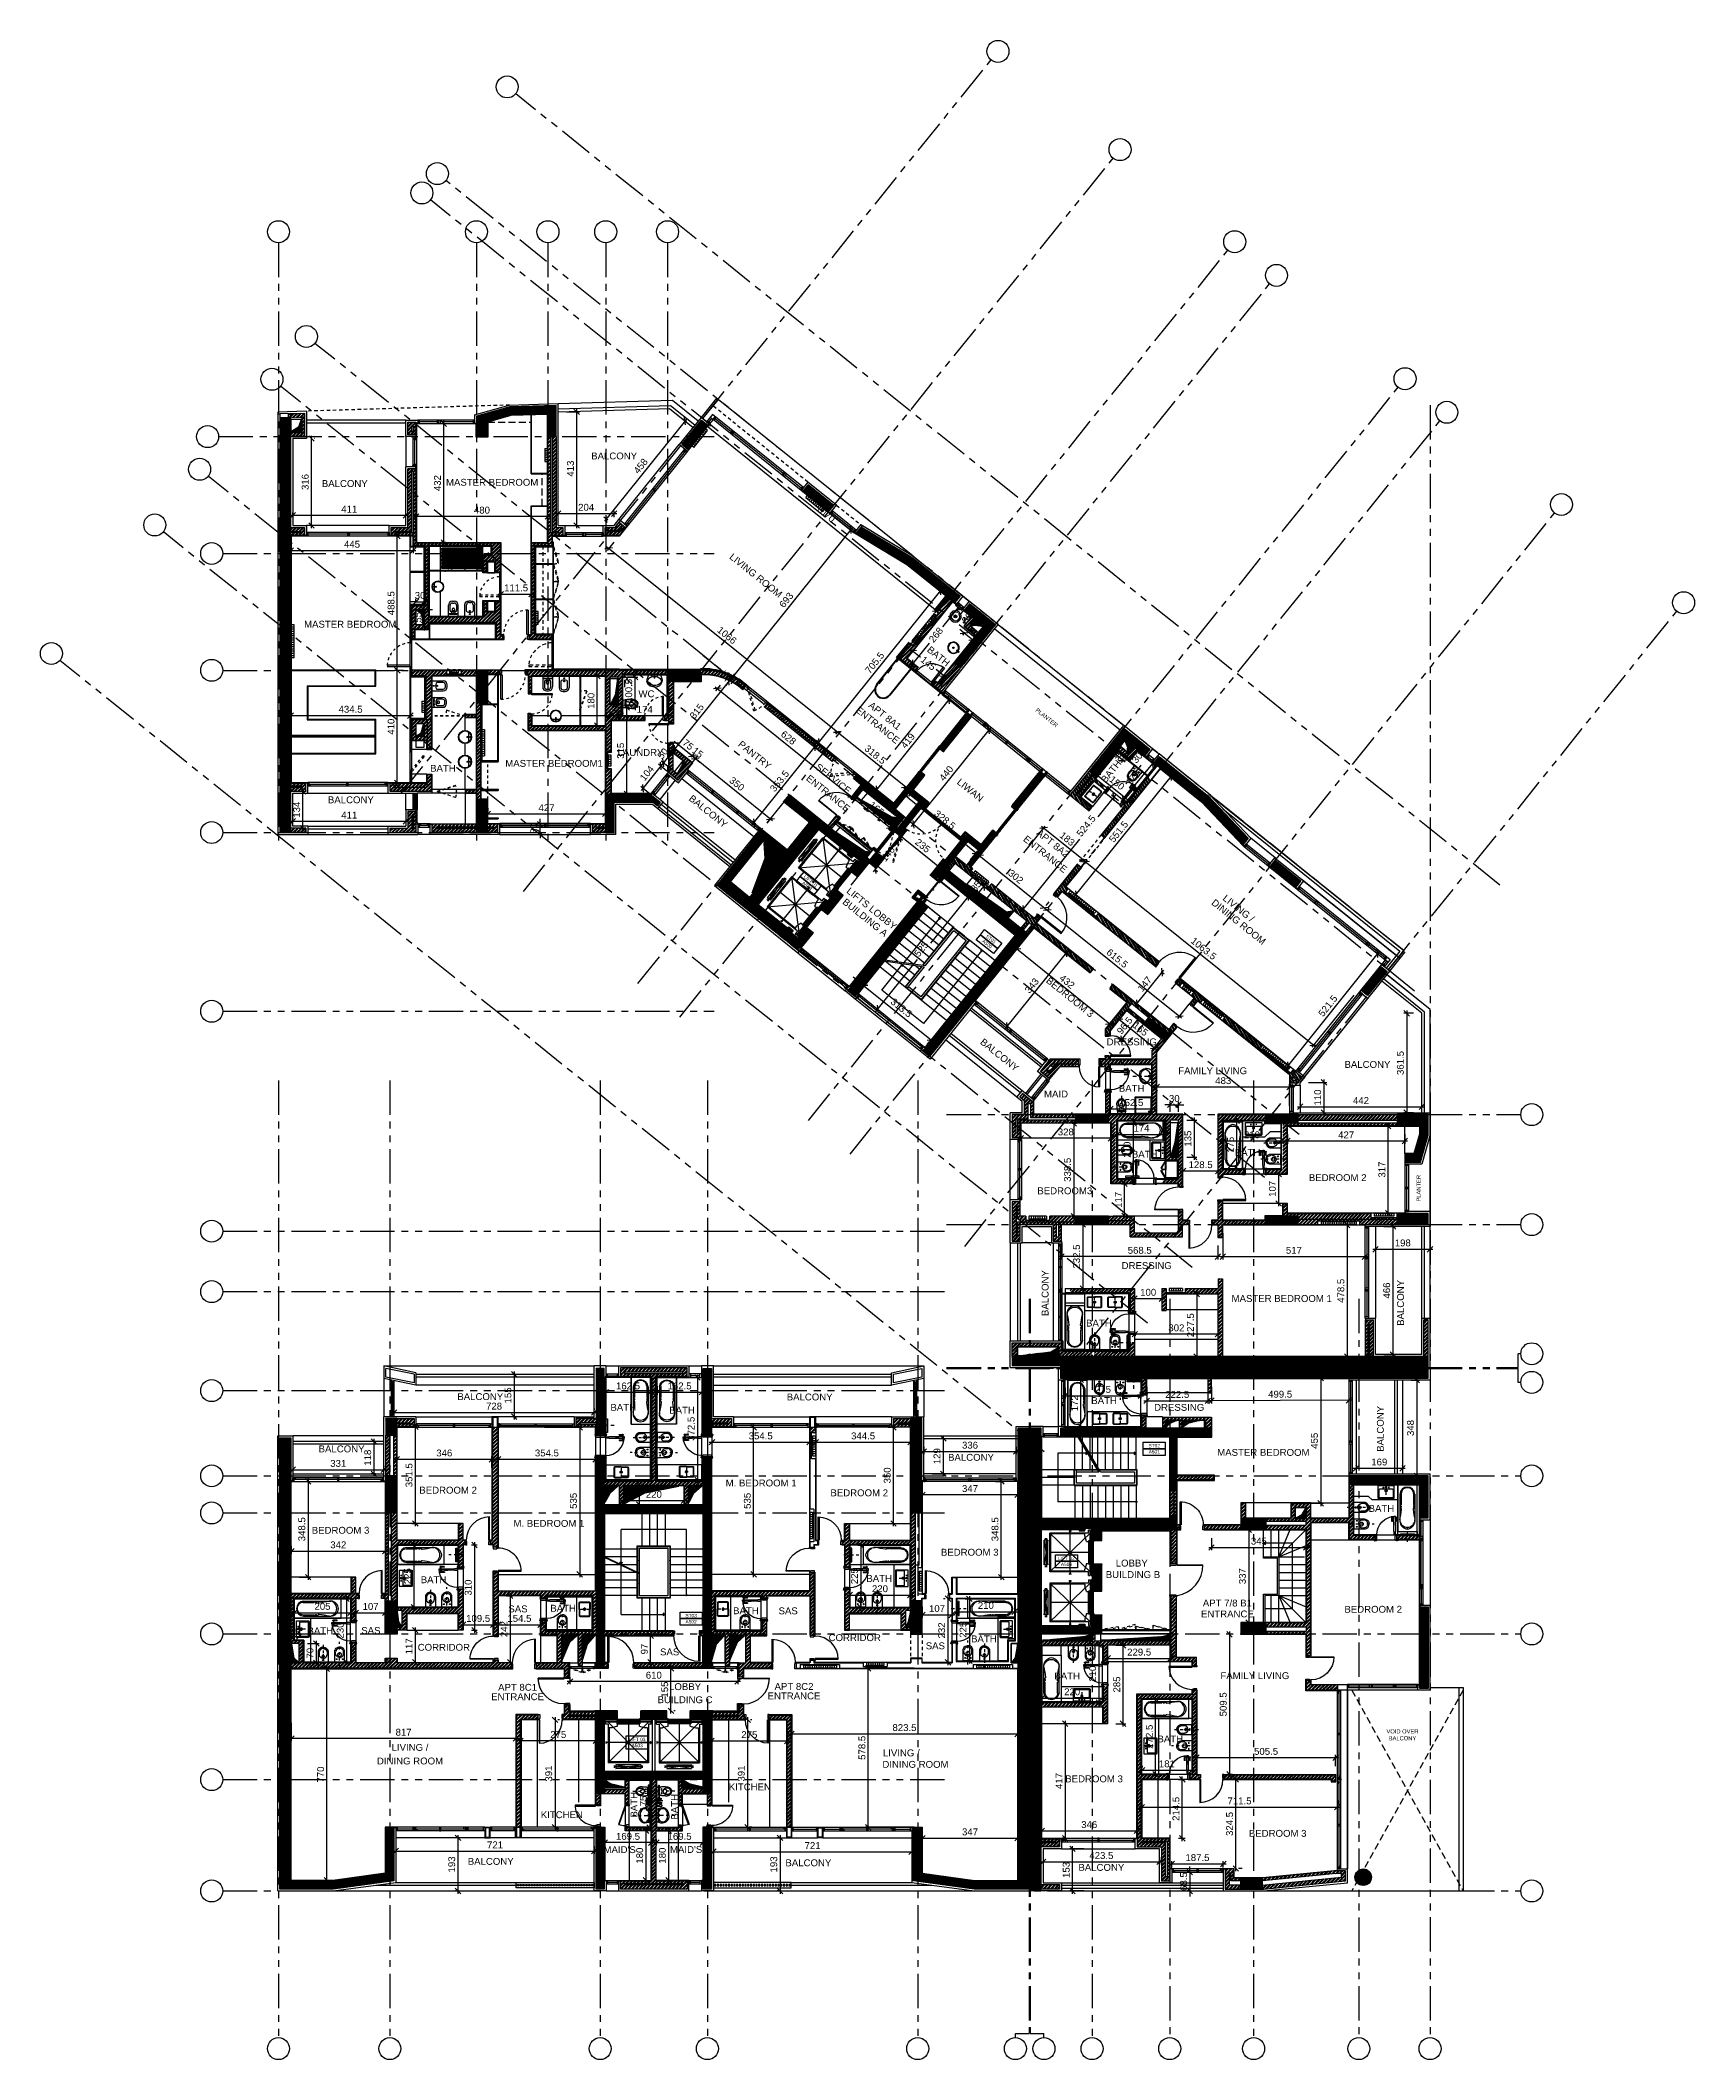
# Model space of a CAD drawing. Extents: x 83 to 143.2, y -2.6 to 70.8.
import ezdxf
from ezdxf.enums import TextEntityAlignment as Align

# ---------------------------------------------------------------- set-up
doc = ezdxf.new("R2010")
doc.units = 0
doc.header["$MEASUREMENT"] = 0
doc.header["$PDMODE"] = 3
doc.header["$PDSIZE"] = 0.3
for name, pattern in [('AXIS_100$0$A-AXIS$0$PHANTOM', [2.5, 1.25, -0.25, 0.25, -0.25, 0.25, -0.25]), ('CENTER', [2, 1.25, -0.25, 0.25, -0.25]), ('DASHDOTX2', [50.8, 25.4, -12.7, 0, -12.7]), ('HIDDEN', [0.375, 0.25, -0.125]), ('HIDDEN2', [0.1875, 0.125, -0.0625]), ('S-7TH$0$HIDDEN2', [0.1875, 0.125, -0.0625]), ('S-8TH$0$HIDDEN2', [0.1875, 0.125, -0.0625])]:
    doc.linetypes.add(name, pattern=pattern)
doc.layers.get('0').update_dxf_attribs({"linetype": 'CONTINUOUS'})
doc.layers.get('DEFPOINTS').update_dxf_attribs({"linetype": 'CONTINUOUS'})
for name, color, linetype in [('00CONDAS-DIM', 9, 'CONTINUOUS'), ('00CONDAS-HARDWARE', 4, 'CONTINUOUS'), ('00CONDAS-SERRUR', 3, 'CONTINUOUS'), ('00CONDAS-WOOD', 2, 'CONTINUOUS'), ('04', 4, 'CONTINUOUS'), ('A-ALU', 9, 'CONTINUOUS'), ('A-ANNO-DIM', 3, 'CONTINUOUS'), ('A-ANNO-EVTRTAG', 7, 'CONTINUOUS'), ('A-ANNO-STR-TAG', 7, 'CONTINUOUS'), ('A-asc', 15, 'CONTINUOUS'), ('A-AXIS-SANITARY', 10, 'DASHDOTX2'), ('A-BALUST', 1, 'CONTINUOUS'), ('A-claustra', 9, 'CONTINUOUS'), ('A-closet', 252, 'CONTINUOUS'), ('a-dim', 3, 'CONTINUOUS'), ('A-Door', 1, 'CONTINUOUS'), ('A-DOORS', 1, 'CONTINUOUS'), ('A-FC-PROJECTION', 8, 'HIDDEN2'), ('A-FLOR-FCL', 61, 'HIDDEN2'), ('A-FLOR-HRAL', 15, 'CONTINUOUS'), ('A-FLOR-LEVL', 221, 'CONTINUOUS'), ('A-FLOR-PFIX', 61, 'CONTINUOUS'), ('A-FLOR-STRS', 40, 'CONTINUOUS'), ('A-FLOR-STRS-ARO', 1, 'CONTINUOUS'), ('A-FURN-CLOS', 1, 'CONTINUOUS'), ('A-HATCH-CONC', 8, 'CONTINUOUS'), ('A-HATCH-WALL', 8, 'CONTINUOUS'), ('A-heater', 61, 'CONTINUOUS'), ('A-HEATER-axis', 5, 'HIDDEN'), ('a-hidden', 7, 'HIDDEN'), ('a-kitchen-50', 61, 'CONTINUOUS'), ('A-NOMENCLATURE', 3, 'CONTINUOUS'), ('A-PLASTER', 8, 'CONTINUOUS'), ('A-PORTE', 1, 'CONTINUOUS'), ('A-proj-wood', 5, 'CONTINUOUS'), ('A-PROJ1', 9, 'CONTINUOUS'), ('A-PROJ1H', 9, 'HIDDEN2'), ('A-PROJECTION', 9, 'CONTINUOUS'), ('A-RADIATEUR HIDDEN', 4, 'HIDDEN2'), ('a-revetement', 1, 'CONTINUOUS'), ('A-SANIT', 95, 'CONTINUOUS'), ('A-sect-marble', 1, 'CONTINUOUS'), ('A-SECT-TILE', 12, 'CONTINUOUS'), ('a-shaft', 251, 'CONTINUOUS'), ('A-STAIR', 9, 'CONTINUOUS'), ('a-stru-fac', 200, 'CONTINUOUS'), ('a-text-red', 10, 'CONTINUOUS'), ('A-WALL', 4, 'CONTINUOUS'), ('AXIS_100$0$A-AXIS-100', 10, 'AXIS_100$0$A-AXIS$0$PHANTOM'), ('COLUMN', 2, 'CONTINUOUS'), ('DA-SAN', 4, 'CONTINUOUS'), ('E-TEXT', 3, 'CONTINUOUS'), ('HA', 8, 'CONTINUOUS'), ('S-2ND-3RD-4-5-6TH$0$A-SHAFT 1ST', 8, 'CONTINUOUS'), ('S-2ND-3RD-4-5-6TH$0$A-STR 2-3-4-5-6', 2, 'CONTINUOUS'), ('S-7TH$0$a-joint', 15, 'S-7TH$0$HIDDEN2'), ('S-7TH$0$A-SHAFT 2-3-4-5-6', 8, 'CONTINUOUS'), ('S-7TH$0$A-SHAFT 7-8', 8, 'CONTINUOUS'), ('S-7TH$0$A-STR 7-8TH', 2, 'CONTINUOUS'), ('S-8TH$0$a-joint', 15, 'S-8TH$0$HIDDEN2'), ('S-8TH$0$A-SHAFT 1ST', 8, 'CONTINUOUS'), ('S-8TH$0$A-SHAFT 2-3-4-5-6', 8, 'CONTINUOUS'), ('S-8TH$0$A-SHAFT 7-8', 8, 'CONTINUOUS'), ('S-8TH$0$A-SHAFT 9-10TH', 9, 'CONTINUOUS'), ('S-8TH$0$A-STR 7-8TH', 2, 'CONTINUOUS'), ('SERRUR', 3, 'CONTINUOUS'), ('SHADE30', 30, 'CONTINUOUS'), ('Stainless Steel', 251, 'CONTINUOUS'), ('WOOD', 2, 'CONTINUOUS'), ('WOOD PANELING', 7, 'CONTINUOUS')]:
    doc.layers.add(name, color=color, linetype=linetype)
doc.styles.add('A100-STEXT', font='ARIAL.TTF', dxfattribs={"height": 0.25})
doc.styles.add('BLOCK', font='ARIAL.TTF', dxfattribs={"width": 0.8, "height": 0.25})
doc.styles.add('style10', font='TIMES.TTF', dxfattribs={"height": 24})
doc.dimstyles.new('A100-DIM', dxfattribs={"dimtxt": 0.25, "dimasz": 0.2, "dimexe": 0.1, "dimexo": 0.3, "dimgap": 0.1, "dimtad": 1, "dimlfac": 100, "dimrnd": 0.5, "dimdsep": 46, "dimtxsty": 'A100-STEXT', "dimblk1": 'OBLIQUE', "dimblk2": 'OBLIQUE', "dimsah": 1, "dimcen": -0.05, "dimdle": 0.1, "dimclrd": 15, "dimclre": 15, "dimclrt": 256, "dimadec": 0, "dimazin": 0, "dimtfac": 0.28, "dimtix": 1, "dimtmove": 2, "dimatfit": 3, "dimldrblk": 'OBLIQUE', "dimfxl": 0, "dimtolj": 1, "dimarcsym": 0})
pattern_1 = [(45, (91.649424, -3e-10), (-0.022097087, 0.022097087), [])]
pattern_2 = [(45, (91.64942, -3e-10), (-0.06629126, 0.06629126), []), (45, (91.69362, -3e-10), (-0.06629126, 0.06629126), [])]
pattern_3 = [(315, (91.649424, -3e-10), (0.014142136, 0.014142136), [])]
pattern_4 = [(45, (91.64942, -3e-10), (-0.06629126, 0.06629126), []), (45, (91.69362, -3e-10), (-0.06629126, 0.06629126), [])]
pattern_5 = [(45, (91.649424, -3e-10), (-0.022097087, 0.022097087), [])]
pattern_6 = [(45, (-264990.61058, -15176.9885), (-0.066291260736, 0.066291260736), []), (45, (-264990.56639, -15176.9885), (-0.066291260736, 0.066291260736), [])]
pattern_7 = [(45, (40.92615, 14.29517), (-0.06629126, 0.06629126), []), (45, (40.97035, 14.29517), (-0.06629126, 0.06629126), [])]
pattern_8 = [(45, (-264990.610583, -15176.988502), (-0.022097086912, 0.022097086912), [])]
pattern_9 = [(45, (91.649424, -3e-10), (-0.022097087, 0.022097087), [])]
pattern_10 = [(315, (-338284.897307, -23743.371716), (0.0141421356237, 0.0141421356237), [])]
pattern_11 = [(45, (19.94629, -19.84465), (-0.06629126, 0.06629126), []), (45, (19.99049, -19.84465), (-0.06629126, 0.06629126), [])]
pattern_12 = [(120, (19.94629, -19.84465), (-0.08118988, -0.046875), []), (120, (19.95773, -19.80196), (-0.08118988, -0.046875), [])]
pattern_13 = [(45, (91.64942, -3e-10), (-0.06629126, 0.06629126), []), (45, (91.69362, -3e-10), (-0.06629126, 0.06629126), [])]
pattern_14 = [(45, (91.64942, -3e-10), (-0.06629126, 0.06629126), []), (45, (91.69362, -3e-10), (-0.06629126, 0.06629126), [])]
pattern_15 = [(96.19371, (92.466562, -21.667857), (-0.0124270352, -0.0013486276), [])]
pattern_16 = [(57.3874, (111.50891, 37.085542), (-0.03158753, 0.02021084), []), (57.3874, (111.526175, 37.089334), (-0.03158753, 0.02021084), [])]
pattern_17 = [(141.19371, (489.628443, 86.48727), (-0.070297927, -0.0076289896), [0.0025, -0.0475]), (231.19371, (489.60189, 86.48617), (0.0076289896, -0.070297927), [0.005, -0.045]), (186.193709, (489.612817, 86.483798), (-0.0313344686, -0.0389634582), [0.003535, -0.010605, 0.003535, -0.00707, 0.02475, -0.0212156781]), (186.193709, (489.631958, 86.487653), (-0.0313344686, -0.0389634582), [0.0035355, -0.007071, 0.0035355, -0.056568678]), (186.193709, (489.615187, 86.494724), (-0.0313344686, -0.0389634582), [0.0035355, -0.067175178]), (186.193709, (489.612857, 86.499805), (-0.0313344686, -0.0389634582), [0.0035355, -0.067175178]), (186.193709, (489.61557, 86.49121), (-0.0313344686, -0.0389634582), [0.0035355, -0.067175178]), (186.193709, (489.61595, 86.487694), (-0.0313344686, -0.0389634582), [0.007071, -0.063639678]), (186.193709, (489.58271, 86.466305), (-0.0313344686, -0.0389634582), [0.007071, -0.063639678]), (186.193709, (489.61828, 86.482612), (-0.0313344686, -0.0389634582), [0.014142, -0.056568678]), (186.193709, (489.61866, 86.479097), (-0.0313344686, -0.0389634582), [0.014142, -0.056568678]), (186.193709, (489.583934, 86.487776), (-0.0313344686, -0.0389634582), [0.014142, -0.056568678]), (186.193709, (489.617476, 86.473634), (-0.0313344686, -0.0389634582), [0.0106066, -0.060104078]), (186.193709, (489.62057, 86.461523), (-0.0313344686, -0.0389634582), [0.0106066, -0.060104078]), (186.193709, (489.619805, 86.468553), (-0.0313344686, -0.0389634582), [0.0106066, -0.060104078]), (186.193709, (489.58508, 86.47723), (-0.0313344686, -0.0389634582), [0.01767767, -0.053033008]), (186.193709, (489.58741, 86.47215), (-0.0313344686, -0.0389634582), [0.01767767, -0.053033008]), (186.193709, (489.591346, 86.485024), (-0.0313344686, -0.0389634582), [0.024748737, -0.045961941]), (167.7587606, (489.621413, 86.486509), (-0.0389634582, 0.0313344686), [0.0055901695, -0.106213229]), (167.7587606, (489.60422, 86.481087), (-0.0389634582, 0.0313344686), [0.0055901695, -0.106213229]), (167.7587606, (489.609302, 86.483416), (-0.0389634582, 0.0313344686), [0.0055901695, -0.106213229]), (167.7587606, (489.626495, 86.488838), (-0.0389634582, 0.0313344686), [0.01118034, -0.100623059]), (167.7587606, (489.604601, 86.477572), (-0.0389634582, 0.0313344686), [0.01677051, -0.095032889]), (167.7587606, (489.60693, 86.47249), (-0.0389634582, 0.0313344686), [0.02236068, -0.089442719]), (167.7587606, (489.60926, 86.467408), (-0.0389634582, 0.0313344686), [0.02236068, -0.089442719]), (167.7587606, (489.605705, 86.45102), (-0.0389634582, 0.0313344686), [0.02236068, -0.089442719]), (167.7587606, (489.608838, 86.454916), (-0.0389634582, 0.0313344686), [0.02795085, -0.083852549]), (167.7587606, (489.610024, 86.460379), (-0.0389634582, 0.0313344686), [0.02795085, -0.083852549]), (204.628658, (489.60892, 86.48693), (-0.0313344686, -0.0389634582), [0.0055901695, -0.106213229]), (204.628658, (489.617898, 86.486127), (-0.0313344686, -0.0389634582), [0.0055901695, -0.106213229]), (204.628658, (489.628443, 86.487272), (-0.0313344686, -0.0389634582), [0.01118034, -0.100623059]), (204.628658, (489.612054, 86.490827), (-0.0313344686, -0.0389634582), [0.01118034, -0.100623059]), (204.628658, (489.633906, 86.486086), (-0.0313344686, -0.0389634582), [0.01677051, -0.095032889]), (204.628658, (489.637802, 86.482953), (-0.0313344686, -0.0389634582), [0.02236068, -0.089442719]), (204.628658, (489.601168, 86.509206), (-0.0313344686, -0.0389634582), [0.02236068, -0.089442719]), (204.628658, (489.611672, 86.494342), (-0.0313344686, -0.0389634582), [0.02236068, -0.089442719]), (204.628658, (489.607013, 86.504506), (-0.0313344686, -0.0389634582), [0.02795085, -0.083852549]), (204.628658, (489.609343, 86.499424), (-0.0313344686, -0.0389634582), [0.02795085, -0.083852549])]
pattern_18 = [(186.1937094, (489.637802, 86.482953), (0.000539451025, -0.00497081408), [])]
pattern_19 = [(96.19371, (92.466562, -21.667857), (-0.037281106, -0.004045883), []), (96.19371, (92.47764, -21.65408), (-0.037281106, -0.004045883), [])]
pattern_20 = [(96.1937094, (147.094501, -304.8629575), (-0.00887228006, 0.01223921042), [0.01875, -0.00375, 0, -0.00375])]
pattern_21 = [(96.1937, (113.410192, 40.7044896), (-0.00887228, 0.01223921), [0.01875, -0.00375, 0, -0.00375])]
pattern_22 = [(51.19371, (148.608587, -306.067755), (-0.0076289896, 0.070297927), [0.0025, -0.0475]), (141.19371, (148.607483, -306.0412), (-0.070297927, -0.0076289896), [0.005, -0.045]), (96.193709, (148.605113, -306.05213), (-0.0389634582, 0.0313344686), [0.003535, -0.010605, 0.003535, -0.00707, 0.02475, -0.021215678]), (96.193709, (148.608968, -306.07127), (-0.0389634582, 0.0313344686), [0.0035355, -0.007071, 0.0035355, -0.056568678]), (96.193709, (148.61604, -306.0545), (-0.0389634582, 0.0313344686), [0.0035355, -0.067175178]), (96.193709, (148.62112, -306.05217), (-0.0389634582, 0.0313344686), [0.0035355, -0.067175178]), (96.193709, (148.612524, -306.05488), (-0.0389634582, 0.0313344686), [0.0035355, -0.067175178]), (96.193709, (148.60901, -306.055262), (-0.0389634582, 0.0313344686), [0.007071, -0.063639678]), (96.193709, (148.58762, -306.02202), (-0.0389634582, 0.0313344686), [0.007071, -0.063639678]), (96.193709, (148.603927, -306.05759), (-0.0389634582, 0.0313344686), [0.014142, -0.056568678]), (96.193709, (148.600412, -306.057973), (-0.0389634582, 0.0313344686), [0.014142, -0.056568678]), (96.193709, (148.60909, -306.023246), (-0.0389634582, 0.0313344686), [0.014142, -0.056568678]), (96.193709, (148.59495, -306.056788), (-0.0389634582, 0.0313344686), [0.0106066, -0.060104078]), (96.193709, (148.582838, -306.05988), (-0.0389634582, 0.0313344686), [0.0106066, -0.060104078]), (96.193709, (148.589868, -306.059117), (-0.0389634582, 0.0313344686), [0.0106066, -0.060104078]), (96.193709, (148.598546, -306.02439), (-0.0389634582, 0.0313344686), [0.01767767, -0.053033008]), (96.193709, (148.593464, -306.02672), (-0.0389634582, 0.0313344686), [0.01767767, -0.053033008]), (96.193709, (148.60634, -306.030658), (-0.0389634582, 0.0313344686), [0.024748737, -0.045961941]), (77.7587606, (148.607824, -306.060725), (0.0313344686, 0.0389634582), [0.0055901695, -0.106213229]), (77.7587606, (148.602401, -306.043532), (0.0313344686, 0.0389634582), [0.0055901695, -0.106213229]), (77.7587606, (148.60473, -306.048614), (0.0313344686, 0.0389634582), [0.0055901695, -0.106213229]), (77.7587606, (148.610153, -306.065807), (0.0313344686, 0.0389634582), [0.01118034, -0.100623059]), (77.7587606, (148.598887, -306.043913), (0.0313344686, 0.0389634582), [0.01677051, -0.095032889]), (77.7587606, (148.593805, -306.046243), (0.0313344686, 0.0389634582), [0.02236068, -0.089442719]), (77.7587606, (148.588723, -306.048573), (0.0313344686, 0.0389634582), [0.02236068, -0.089442719]), (77.7587606, (148.572334, -306.045017), (0.0313344686, 0.0389634582), [0.02236068, -0.089442719]), (77.7587606, (148.57623, -306.04815), (0.0313344686, 0.0389634582), [0.02795085, -0.083852549]), (77.7587606, (148.581694, -306.049336), (0.0313344686, 0.0389634582), [0.02795085, -0.083852549]), (114.628658, (148.608246, -306.048232), (-0.0389634582, 0.0313344686), [0.0055901695, -0.106213229]), (114.628658, (148.607442, -306.05721), (-0.0389634582, 0.0313344686), [0.0055901695, -0.106213229]), (114.628658, (148.608587, -306.067755), (-0.0389634582, 0.0313344686), [0.01118034, -0.100623059]), (114.628658, (148.612142, -306.051366), (-0.0389634582, 0.0313344686), [0.01118034, -0.100623059]), (114.628658, (148.607401, -306.073218), (-0.0389634582, 0.0313344686), [0.01677051, -0.095032889]), (114.628658, (148.604268, -306.077114), (-0.0389634582, 0.0313344686), [0.02236068, -0.089442719]), (114.628658, (148.63052, -306.04048), (-0.0389634582, 0.0313344686), [0.02236068, -0.089442719]), (114.628658, (148.615657, -306.050984), (-0.0389634582, 0.0313344686), [0.02236068, -0.089442719]), (114.628658, (148.62582, -306.046325), (-0.0389634582, 0.0313344686), [0.02795085, -0.083852549]), (114.628658, (148.620739, -306.048655), (-0.0389634582, 0.0313344686), [0.02795085, -0.083852549])]
pattern_23 = [(231.1937094, (473.397218, 77.212527), (-0.02108937805, -0.00228869687), [0.00075, -0.01425]), (141.1937094, (473.389367, 77.211142), (-0.00228869687, 0.02108937805), [0.0015, -0.0135]), (186.1937094, (473.392416, 77.21254), (-0.01168903746, 0.0094003406), [0.0010605, -0.0031815, 0.0010605, -0.002121, 0.007425, -0.00636470343]), (186.1937094, (473.398272, 77.212642), (-0.01168903746, 0.0094003406), [0.00106065, -0.0021213, 0.00106065, -0.01697060343]), (186.1937094, (473.393813, 77.209491), (-0.01168903746, 0.0094003406), [0.00106065, -0.0201525534]), (186.1937094, (473.393458, 77.207852), (-0.01168903746, 0.0094003406), [0.00106065, -0.0201525534]), (186.1937094, (473.393699, 77.210545), (-0.01168903746, 0.0094003406), [0.00106065, -0.0201525534]), (186.1937094, (473.393584, 77.2116), (-0.01168903746, 0.0094003406), [0.0021213, -0.0190919034]), (186.1937094, (473.382468, 77.215728), (-0.01168903746, 0.0094003406), [0.0021213, -0.0190919034]), (186.1937094, (473.39394, 77.213239), (-0.01168903746, 0.0094003406), [0.0042426, -0.0169706034]), (186.1937094, (473.393826, 77.214293), (-0.01168903746, 0.0094003406), [0.0042426, -0.0169706034]), (186.1937094, (473.384209, 77.209515), (-0.01168903746, 0.0094003406), [0.0042426, -0.0169706034]), (186.1937094, (473.393127, 77.215817), (-0.01168903746, 0.0094003406), [0.00318198, -0.0180312234]), (186.1937094, (473.393253, 77.219565), (-0.01168903746, 0.0094003406), [0.00318198, -0.0180312234]), (186.1937094, (473.393482, 77.217456), (-0.01168903746, 0.0094003406), [0.00318198, -0.0180312234]), (186.1937094, (473.383865, 77.212679), (-0.01168903746, 0.0094003406), [0.005303301, -0.0159099024]), (186.1937094, (473.384221, 77.214318), (-0.01168903746, 0.0094003406), [0.005303301, -0.0159099024]), (186.1937094, (473.386203, 77.210799), (-0.01168903746, 0.0094003406), [0.0074246212, -0.0137885822]), (204.6286582, (473.395109, 77.2122985), (-0.0094003406, -0.01168903746), [0.00167705085, -0.0318639687]), (204.6286582, (473.389722, 77.212781), (-0.0094003406, -0.01168903746), [0.00167705085, -0.0318639687]), (204.6286582, (473.391361, 77.212425), (-0.0094003406, -0.01168903746), [0.00167705085, -0.0318639687]), (204.6286582, (473.396748, 77.211943), (-0.0094003406, -0.01168903746), [0.003354102, -0.03018691765]), (204.6286582, (473.389608, 77.213835), (-0.0094003406, -0.01168903746), [0.00503115294, -0.0285098667]), (204.6286582, (473.3899634, 77.215474), (-0.0094003406, -0.01168903746), [0.0067082039, -0.0268328157]), (204.6286582, (473.390319, 77.217113), (-0.0094003406, -0.01168903746), [0.0067082039, -0.0268328157]), (204.6286582, (473.388222, 77.2216865), (-0.0094003406, -0.01168903746), [0.0067082039, -0.0268328157]), (204.6286582, (473.389391, 77.2207465), (-0.0094003406, -0.01168903746), [0.008385255, -0.02515576465]), (204.6286582, (473.39009, 77.219222), (-0.0094003406, -0.01168903746), [0.008385255, -0.02515576465]), (167.7587605, (473.3914756, 77.211371), (-0.01168903746, 0.00940034059), [0.00167705085, -0.0318639687]), (167.7587605, (473.3940545, 77.212184), (-0.01168903746, 0.00940034059), [0.00167705085, -0.0318639687]), (167.7587605, (473.397218, 77.2125274), (-0.01168903746, 0.00940034059), [0.003354102, -0.03018691765]), (167.7587605, (473.3926445, 77.210431), (-0.01168903746, 0.00940034059), [0.003354102, -0.03018691765]), (167.7587605, (473.3987424, 77.213226), (-0.01168903746, 0.00940034059), [0.00503115294, -0.0285098667]), (167.7587605, (473.3996824, 77.214395), (-0.01168903746, 0.00940034059), [0.0067082039, -0.0268328157]), (167.7587605, (473.390638, 77.204345), (-0.01168903746, 0.00940034059), [0.0067082039, -0.0268328157]), (167.7587605, (473.392759, 77.209376), (-0.01168903746, 0.00940034059), [0.0067082039, -0.0268328157]), (167.7587605, (473.392048, 77.2060984), (-0.01168903746, 0.00940034059), [0.008385255, -0.02515576465]), (167.7587605, (473.392403, 77.207737), (-0.01168903746, 0.00940034059), [0.008385255, -0.02515576465])]
pattern_24 = [(96.1937094, (-232.001646, 0.0002883), (0.00497081408, 0.000539451025), [])]
pattern_25 = [(186.1937094, (80.282444, 388.316051), (0.000539451025, -0.00497081408), [])]
pattern_26 = [(96.1937094, (147.094501, -304.8629575), (-0.00887228006, 0.01223921042), [0.01875, -0.00375, 0, -0.00375])]
pattern_27 = [(96.19371, (85.894197, 11.917012), (-0.037281106, -0.004045883), []), (96.19371, (85.905275, 11.930788), (-0.037281106, -0.004045883), [])]
pattern_28 = [(231.1937094, (72.054776, 397.70103), (0.00228869687, -0.02108937805), [0.00075, -0.01425]), (321.1937094, (72.055107, 397.693064), (0.02108937805, 0.00228869687), [0.0015, -0.0135]), (276.1937094, (72.055819, 397.696342), (0.01168903746, -0.0094003406), [0.0010605, -0.0031815, 0.0010605, -0.002121, 0.007425, -0.00636470343]), (276.1937094, (72.054662, 397.702085), (0.01168903746, -0.0094003406), [0.00106065, -0.0021213, 0.00106065, -0.01697060343]), (276.1937094, (72.052541, 397.697053), (0.01168903746, -0.0094003406), [0.00106065, -0.0201525534]), (276.1937094, (72.051016, 397.696355), (0.01168903746, -0.0094003406), [0.00106065, -0.0201525534]), (276.1937094, (72.053595, 397.697168), (0.01168903746, -0.0094003406), [0.00106065, -0.0201525534]), (276.1937094, (72.05465, 397.697282), (0.01168903746, -0.0094003406), [0.0021213, -0.0190919034]), (276.1937094, (72.061066, 397.68731), (0.01168903746, -0.0094003406), [0.0021213, -0.0190919034]), (276.1937094, (72.056174, 397.697981), (0.01168903746, -0.0094003406), [0.0042426, -0.0169706034]), (276.1937094, (72.057229, 397.698096), (0.01168903746, -0.0094003406), [0.0042426, -0.0169706034]), (276.1937094, (72.054625, 397.687678), (0.01168903746, -0.0094003406), [0.0042426, -0.0169706034]), (276.1937094, (72.058867, 397.69774), (0.01168903746, -0.0094003406), [0.00318198, -0.0180312234]), (276.1937094, (72.062501, 397.698668), (0.01168903746, -0.0094003406), [0.00318198, -0.0180312234]), (276.1937094, (72.060392, 397.698439), (0.01168903746, -0.0094003406), [0.00318198, -0.0180312234]), (276.1937094, (72.057788, 397.688021), (0.01168903746, -0.0094003406), [0.005303301, -0.0159099024]), (276.1937094, (72.059313, 397.68872), (0.01168903746, -0.0094003406), [0.005303301, -0.0159099024]), (276.1937094, (72.055451, 397.689901), (0.01168903746, -0.0094003406), [0.0074246212, -0.0137885822]), (257.7587606, (72.055005, 397.698921), (-0.00940034059, -0.01168903746), [0.00167705085, -0.0318639687]), (257.7587606, (72.056632, 397.6937634), (-0.00940034059, -0.01168903746), [0.00167705085, -0.0318639687]), (257.7587606, (72.055933, 397.695288), (-0.00940034059, -0.01168903746), [0.00167705085, -0.0318639687]), (257.7587606, (72.054306, 397.700446), (-0.00940034059, -0.01168903746), [0.003354102, -0.03018691765]), (257.7587606, (72.057686, 397.693878), (-0.00940034059, -0.01168903746), [0.00503115294, -0.0285098667]), (257.7587606, (72.059211, 397.694577), (-0.00940034059, -0.01168903746), [0.0067082039, -0.0268328157]), (257.7587606, (72.060735, 397.6952756), (-0.00940034059, -0.01168903746), [0.0067082039, -0.0268328157]), (257.7587606, (72.065652, 397.694209), (-0.00940034059, -0.01168903746), [0.0067082039, -0.0268328157]), (257.7587606, (72.064483, 397.695149), (-0.00940034059, -0.01168903746), [0.008385255, -0.02515576465]), (257.7587606, (72.062844, 397.6955044), (-0.00940034059, -0.01168903746), [0.008385255, -0.02515576465]), (294.6286582, (72.0548785, 397.6951734), (0.01168903746, -0.00940034059), [0.00167705085, -0.0318639687]), (294.6286582, (72.0551196, 397.697867), (0.01168903746, -0.00940034059), [0.00167705085, -0.0318639687]), (294.6286582, (72.054776, 397.70103), (0.01168903746, -0.00940034059), [0.003354102, -0.03018691765]), (294.6286582, (72.0537096, 397.6961135), (0.01168903746, -0.00940034059), [0.003354102, -0.03018691765]), (294.6286582, (72.055132, 397.702669), (0.01168903746, -0.00940034059), [0.00503115294, -0.0285098667]), (294.6286582, (72.056072, 397.703838), (0.01168903746, -0.00940034059), [0.0067082039, -0.0268328157]), (294.6286582, (72.048196, 397.692848), (0.01168903746, -0.00940034059), [0.0067082039, -0.0268328157]), (294.6286582, (72.052655, 397.695999), (0.01168903746, -0.00940034059), [0.0067082039, -0.0268328157]), (294.6286582, (72.049606, 397.694601), (0.01168903746, -0.00940034059), [0.008385255, -0.02515576465]), (294.6286582, (72.0511306, 397.6953), (0.01168903746, -0.00940034059), [0.008385255, -0.02515576465])]
pattern_29 = [(231.1937094, (71.403425, 396.891095), (0.00228869687, -0.02108937805), [0.00075, -0.01425]), (321.1937094, (71.403756, 396.88313), (0.02108937805, 0.00228869687), [0.0015, -0.0135]), (276.1937094, (71.404468, 396.886407), (0.01168903746, -0.0094003406), [0.0010605, -0.0031815, 0.0010605, -0.002121, 0.007425, -0.00636470343]), (276.1937094, (71.403311, 396.89215), (0.01168903746, -0.0094003406), [0.00106065, -0.0021213, 0.00106065, -0.01697060343]), (276.1937094, (71.40119, 396.887118), (0.01168903746, -0.0094003406), [0.00106065, -0.0201525534]), (276.1937094, (71.399665, 396.88642), (0.01168903746, -0.0094003406), [0.00106065, -0.0201525534]), (276.1937094, (71.402244, 396.887233), (0.01168903746, -0.0094003406), [0.00106065, -0.0201525534]), (276.1937094, (71.403299, 396.887347), (0.01168903746, -0.0094003406), [0.0021213, -0.0190919034]), (276.1937094, (71.409715, 396.877375), (0.01168903746, -0.0094003406), [0.0021213, -0.0190919034]), (276.1937094, (71.404823, 396.888046), (0.01168903746, -0.0094003406), [0.0042426, -0.0169706034]), (276.1937094, (71.405878, 396.888161), (0.01168903746, -0.0094003406), [0.0042426, -0.0169706034]), (276.1937094, (71.403274, 396.877743), (0.01168903746, -0.0094003406), [0.0042426, -0.0169706034]), (276.1937094, (71.407517, 396.887805), (0.01168903746, -0.0094003406), [0.00318198, -0.0180312234]), (276.1937094, (71.41115, 396.888733), (0.01168903746, -0.0094003406), [0.00318198, -0.0180312234]), (276.1937094, (71.409041, 396.888504), (0.01168903746, -0.0094003406), [0.00318198, -0.0180312234]), (276.1937094, (71.406438, 396.878086), (0.01168903746, -0.0094003406), [0.005303301, -0.0159099024]), (276.1937094, (71.407962, 396.878785), (0.01168903746, -0.0094003406), [0.005303301, -0.0159099024]), (276.1937094, (71.4041, 396.879966), (0.01168903746, -0.0094003406), [0.0074246212, -0.0137885822]), (257.7587606, (71.403654, 396.888986), (-0.00940034059, -0.01168903746), [0.00167705085, -0.0318639687]), (257.7587606, (71.405281, 396.8838284), (-0.00940034059, -0.01168903746), [0.00167705085, -0.0318639687]), (257.7587606, (71.404582, 396.885353), (-0.00940034059, -0.01168903746), [0.00167705085, -0.0318639687]), (257.7587606, (71.4029554, 396.890511), (-0.00940034059, -0.01168903746), [0.003354102, -0.03018691765]), (257.7587606, (71.4063354, 396.883943), (-0.00940034059, -0.01168903746), [0.00503115294, -0.0285098667]), (257.7587606, (71.40786, 396.884642), (-0.00940034059, -0.01168903746), [0.0067082039, -0.0268328157]), (257.7587606, (71.4093844, 396.8853406), (-0.00940034059, -0.01168903746), [0.0067082039, -0.0268328157]), (257.7587606, (71.414301, 396.884274), (-0.00940034059, -0.01168903746), [0.0067082039, -0.0268328157]), (257.7587606, (71.413132, 396.885214), (-0.00940034059, -0.01168903746), [0.008385255, -0.02515576465]), (257.7587606, (71.411493, 396.8855694), (-0.00940034059, -0.01168903746), [0.008385255, -0.02515576465]), (294.6286582, (71.4035276, 396.8852384), (0.01168903746, -0.00940034059), [0.00167705085, -0.0318639687]), (294.6286582, (71.403769, 396.887932), (0.01168903746, -0.00940034059), [0.00167705085, -0.0318639687]), (294.6286582, (71.4034254, 396.891095), (0.01168903746, -0.00940034059), [0.003354102, -0.03018691765]), (294.6286582, (71.402359, 396.8861784), (0.01168903746, -0.00940034059), [0.003354102, -0.03018691765]), (294.6286582, (71.403781, 396.892734), (0.01168903746, -0.00940034059), [0.00503115294, -0.0285098667]), (294.6286582, (71.404721, 396.893903), (0.01168903746, -0.00940034059), [0.0067082039, -0.0268328157]), (294.6286582, (71.396845, 396.882913), (0.01168903746, -0.00940034059), [0.0067082039, -0.0268328157]), (294.6286582, (71.401304, 396.886064), (0.01168903746, -0.00940034059), [0.0067082039, -0.0268328157]), (294.6286582, (71.398255, 396.884666), (0.01168903746, -0.00940034059), [0.008385255, -0.02515576465]), (294.6286582, (71.39978, 396.885365), (0.01168903746, -0.00940034059), [0.008385255, -0.02515576465])]

msp = doc.modelspace()

# ---------------------------------------------------------------- texts
at = {"layer": 'A-NOMENCLATURE', "style": 'A100-STEXT'}
for s, p in [('BALCONY', (103.88566, 55.69799)), ('BALCONY', (94.08855, 54.69519)), ('MASTER BEDROOM', (99.44869, 54.73964)), ('MASTER BEDROOM', (94.28748, 49.57708)), ('WC', (105.0603, 47.04653)), ('LAUNDRY', (104.84435, 44.91007)), ('BATH', (97.65921, 44.33764)), ('MASTER BEDROOM1', (101.7015, 44.51646)), ('BALCONY', (94.31029, 43.18988)), ('DRESSING', (122.71109, 34.38634)), ('FAMILY LIVING', (125.6531, 33.33546)), ('BALCONY', (131.2821, 33.56511)), ('MAID', (119.95682, 32.48938)), ('BATH', (122.70563, 32.69338)), ('BATH', (123.18054, 30.29894)), ('BATH', (126.9229, 30.36346)), ('BEDROOM 2', (130.20041, 29.44689)), ('BEDROOM3', (120.27487, 28.96748)), ('DRESSING', (123.25453, 26.2482)), ('MASTER BEDROOM 1', (128.16431, 25.05112)), ('BATH', (121.51435, 24.15467)), ('BALCONY', (99.01697, 21.48137)), ('BALCONY', (110.99655, 21.4686)), ('BATH', (121.70575, 21.33755)), ('BATH', (104.21492, 21.09028)), ('BATH', (106.35408, 20.98742)), ('DRESSING', (124.43512, 21.09093)), ('BALCONY', (93.97261, 19.58113)), ('BALCONY', (116.864, 19.27297)), ('MASTER BEDROOM', (127.49729, 19.45289)), ('M. BEDROOM 1', (109.23104, 18.33974)), ('BEDROOM 2', (97.84798, 18.07899)), ('BEDROOM 2', (112.79984, 17.98191)), ('M. BEDROOM 1', (101.51322, 16.8705)), ('BATH', (131.79155, 17.41412)), ('BEDROOM 3', (93.93532, 16.62)), ('BEDROOM 3', (116.81789, 15.82095)), ('LOBBY', (122.70989, 15.42593)), ('BATH', (97.31767, 14.82067)), ('BATH', (113.52436, 14.86603)), ('BUILDING B', (122.75457, 15.00952)), ('APT 7/8 B1', (126.18881, 13.97802)), ('SAS', (100.38874, 13.76039)), ('BATH', (102.03014, 13.78324)), ('BATH', (108.67654, 13.69281)), ('SAS', (110.21493, 13.68883)), ('ENTRANCE', (126.18881, 13.57586)), ('BEDROOM 2', (131.4921, 13.74625)), ('BATH', (93.19766, 12.96245)), ('SAS', (95.0379, 12.97393)), ('CORRIDOR', (97.69198, 12.36315)), ('CORRIDOR', (112.6362, 12.71374)), ('SAS', (115.56734, 12.41712)), ('BATH', (117.33175, 12.66908)), ('SAS', (105.90386, 12.19496)), ('APT 8C1', (100.37306, 10.90796)), ('LOBBY', (106.46548, 10.93235)), ('APT 8C2', (110.42741, 10.93853)), ('BATH', (120.36132, 11.31728)), ('FAMILY LIVING', (127.18742, 11.33193)), ('ENTRANCE', (100.37306, 10.5653)), ('BUILDING C', (106.46548, 10.45605)), ('ENTRANCE', (110.42741, 10.59586)), ('LIVING /', (96.46103, 8.72774)), ('BATH', (124.10979, 9.02891)), ('DINING ROOM', (96.46103, 8.22773)), ('DINING ROOM', (114.84466, 8.10554)), ('LIVING /', (114.32861, 8.52742)), ('KITCHEN', (108.82096, 7.28592)), ('BEDROOM 3', (121.3405, 7.57848)), ('KITCHEN', (101.98449, 6.27364)), ('BEDROOM 3', (128.01778, 5.59588)), ('BALCONY', (99.39654, 4.5762)), ("MAID'S", (104.08577, 5.003)), ("MAID'S", (106.50249, 5.00937)), ('BALCONY', (110.94978, 4.52393)), ('BALCONY', (121.60519, 4.35766))]:
    msp.add_text(s, height=0.25, dxfattribs=at).set_placement(p, align=Align.MIDDLE)
for s, rotation, p in [('LIVING ROOM', 321.19, (109.0401, 51.35248)), ('BATH', 321.19, (115.6829, 48.41107)), ('ENTRANCE', 321.19, (113.46709, 45.90757)), ('APT 8A1', 321.19, (113.73371, 46.2438)), ('PANTRY', 321.19, (109.00162, 44.82333)), ('ENTRANCE', 321.19, (111.66987, 43.42488)), ('SERVICE', 321.19, (111.85689, 43.95485)), ('BATH', 51.19, (121.9575, 44.2275)), ('BALCONY', 321.19, (107.30788, 42.76999)), ('LIWAN', 321.19, (116.8375, 43.54462)), ('ENTRANCE', 321.19, (119.56705, 41.21521)), ('APT 8A2', 321.19, (119.84321, 41.6051)), ('LIFTS LOBBY', 321.19, (113.25255, 39.23604)), ('LIVING /', 321.19, (126.59864, 39.2496)), ('BUILDING A', 321.19, (113.01646, 38.90949)), ('DINING ROOM', 321.19, (126.59864, 38.74959)), ('BEDROOM 3', 321.19, (120.46551, 36.01056)), ('BALCONY', 321.19, (117.90231, 33.91226)), ('BALCONY', 90, (119.5594, 25.24776)), ('BALCONY', 90, (132.48473, 24.8904)), ('BALCONY', 90, (131.75135, 20.30907)), ('BATH', 90, (104.60687, 6.63411)), ('BATH', 90, (106.08279, 6.56113))]:
    msp.add_text(s, height=0.25, rotation=rotation, dxfattribs=at).set_placement(p, align=Align.MIDDLE)
at = {"layer": 'a-text-red', "style": 'A100-STEXT'}
msp.add_text('PLANTER', height=0.15, rotation=321.2, dxfattribs=at).set_placement((119.19389, 46.42427))
at = {"layer": 'a-text-red', "insert": (133.142, 29.06037), "char_height": 0.15, "width": 3.6481924, "attachment_point": 5, "rotation": 90, "style": 'A100-STEXT'}
msp.add_mtext('PLANTER', dxfattribs=at)
at = {"layer": 'a-text-red', "insert": (132.55618, 9.38014), "char_height": 0.15, "width": 7.586, "attachment_point": 2, "style": 'A100-STEXT'}
msp.add_mtext('VOID OVER\\PBALCONY', dxfattribs=at)
at = {"layer": 'WOOD', "char_height": 0.025, "width": 1.4292554, "rotation": 51.1937094, "style": 'style10'}
for s, insert, attachment_point in [('Side-B- ', (115.21243, 44.56302), 1), ('Side-A- ', (115.3063, 44.48889), 1), ('Side-A- ', (118.01685, 42.30907), 7), ('Side-B- ', (118.10939, 42.23329), 7)]:
    msp.add_mtext(s, dxfattribs=dict(at, insert=insert, attachment_point=attachment_point))

# ---------------------------------------------------------------- blocks, each defined once
blk = doc.blocks.new('A-AXIS$0$block-elevator')
at = {"color": 0}
for p, q in [((1.571, 1.555), (-0.109, 1.555)), ((-0.109, 1.5), (-0.109, 1.555)), ((1.571, 1.5), (-0.109, 1.5)), ((1.561, 1.47), (-0.099, 1.47)), ((-0.099, 1.405), (-0.099, 1.47)), ((1.462, 0), (0, 1.47)), ((0, 0), (1.462, 1.47)), ((0.311, 1.548), (0.311, 1.507)), ((0.311, 1.548), (1.151, 1.548)), ((0.311, 1.507), (1.151, 1.507)), ((1.151, 1.548), (1.151, 1.507)), ((1.561, 1.405), (1.561, 1.47)), ((1.571, 1.5), (1.571, 1.555)), ((1.606, -0.315), (1.606, 1.585)), ((1.706, -0.315), (1.706, 1.585)), ((1.741, 1.555), (3.421, 1.555)), ((1.741, 1.5), (1.741, 1.555)), ((1.741, 1.5), (3.421, 1.5)), ((1.751, 1.47), (3.411, 1.47)), ((1.751, 1.405), (1.751, 1.47)), ((3.312, 0), (1.85, 1.47)), ((1.85, 0), (3.312, 1.47)), ((2.161, 1.548), (2.161, 1.507)), ((3.001, 1.548), (2.161, 1.548)), ((3.001, 1.507), (2.161, 1.507)), ((3.001, 1.548), (3.001, 1.507)), ((3.411, 1.405), (3.411, 1.47)), ((3.421, 1.5), (3.421, 1.555)), ((0, 1.405), (-0.099, 1.405)), ((-0.081, 0.773), (-0.081, 0.698)), ((-0.078, 0.773), (-0.081, 0.773)), ((-0.074, 0.742), (-0.076, 0.77)), ((-0.051, 0.738), (-0.07, 0.738)), ((-0.049, 0.74), (-0.049, 0.74)), ((-0.02, 0.74), (-0.049, 0.74)), ((-0.019, 0.739), (-0.02, 0.74)), ((-0.019, 0.739), (-0.019, 0.731)), ((1.481, 0.735), (-0.019, 0.735)), ((0, 1.405), (0, 0)), ((0.031, 1.27), (0.031, 0.03)), ((0.126, 1.27), (0.031, 1.27)), ((0.331, 1.33), (0.126, 1.27)), ((0.311, 1.45), (1.151, 1.45)), ((0.311, 1.45), (0.311, 1.41)), ((0.311, 1.41), (1.151, 1.41)), ((0.331, 1.33), (0.331, 1.41)), ((0.731, 1.41), (0.731, 0)), ((1.131, 1.33), (1.131, 1.41)), ((1.131, 1.33), (1.336, 1.27)), ((1.151, 1.45), (1.151, 1.41)), ((1.431, 1.27), (1.336, 1.27)), ((1.431, 1.27), (1.431, 0.03)), ((1.462, 1.405), (1.462, 0)), ((1.561, 1.405), (1.462, 1.405)), ((1.481, 0.739), (1.482, 0.74)), ((1.481, 0.739), (1.481, 0.731)), ((1.482, 0.74), (1.511, 0.74)), ((1.511, 0.74), (1.511, 0.74)), ((1.512, 0.738), (1.532, 0.738)), ((1.536, 0.742), (1.538, 0.77)), ((1.54, 0.773), (1.543, 0.773)), ((1.543, 0.773), (1.543, 0.698)), ((1.751, 1.405), (1.85, 1.405)), ((1.769, 0.773), (1.769, 0.698)), ((1.772, 0.773), (1.769, 0.773)), ((1.776, 0.742), (1.774, 0.77)), ((1.8, 0.738), (1.78, 0.738)), ((1.801, 0.74), (1.801, 0.74)), ((1.83, 0.74), (1.801, 0.74)), ((1.831, 0.739), (1.83, 0.74)), ((1.831, 0.739), (1.831, 0.731)), ((1.831, 0.735), (3.331, 0.735)), ((1.85, 1.405), (1.85, 0)), ((1.881, 1.27), (1.976, 1.27)), ((1.881, 1.27), (1.881, 0.03)), ((2.181, 1.33), (1.976, 1.27)), ((3.001, 1.45), (2.161, 1.45)), ((2.161, 1.45), (2.161, 1.41)), ((3.001, 1.41), (2.161, 1.41)), ((2.181, 1.33), (2.181, 1.41)), ((2.581, 1.41), (2.581, 0)), ((2.981, 1.33), (2.981, 1.41)), ((2.981, 1.33), (3.186, 1.27)), ((3.001, 1.45), (3.001, 1.41)), ((3.186, 1.27), (3.281, 1.27)), ((3.281, 1.27), (3.281, 0.03)), ((3.312, 1.405), (3.312, 0)), ((3.312, 1.405), (3.411, 1.405)), ((3.331, 0.739), (3.332, 0.74)), ((3.331, 0.739), (3.331, 0.731)), ((3.332, 0.74), (3.361, 0.74)), ((3.361, 0.74), (3.361, 0.74)), ((3.363, 0.738), (3.382, 0.738)), ((3.386, 0.742), (3.388, 0.77)), ((3.39, 0.773), (3.393, 0.773)), ((3.393, 0.773), (3.393, 0.698)), ((-0.078, 0.698), (-0.081, 0.698)), ((-0.076, 0.7), (-0.074, 0.728)), ((-0.051, 0.732), (-0.07, 0.732)), ((-0.049, 0.731), (-0.049, 0.73)), ((-0.02, 0.73), (-0.049, 0.73)), ((-0.02, 0.73), (-0.019, 0.731)), ((1.462, 0), (0, 0)), ((1.431, 0.03), (0.031, 0.03)), ((1.482, 0.73), (1.481, 0.731)), ((1.482, 0.73), (1.511, 0.73)), ((1.511, 0.731), (1.511, 0.73)), ((1.512, 0.732), (1.532, 0.732)), ((1.538, 0.7), (1.536, 0.728)), ((1.54, 0.698), (1.543, 0.698)), ((1.772, 0.698), (1.769, 0.698)), ((1.774, 0.7), (1.776, 0.728)), ((1.8, 0.732), (1.78, 0.732)), ((1.801, 0.731), (1.801, 0.73)), ((1.83, 0.73), (1.801, 0.73)), ((1.83, 0.73), (1.831, 0.731)), ((1.85, 0), (3.312, 0)), ((1.881, 0.03), (3.281, 0.03)), ((3.332, 0.73), (3.331, 0.731)), ((3.332, 0.73), (3.361, 0.73)), ((3.361, 0.731), (3.361, 0.73)), ((3.363, 0.732), (3.382, 0.732)), ((3.388, 0.7), (3.386, 0.728)), ((3.39, 0.698), (3.393, 0.698)), ((0.221, -0.129), (0.221, -0.096)), ((0.221, -0.096), (0.223, -0.096)), ((0.221, -0.183), (0.221, -0.151)), ((0.221, -0.183), (0.223, -0.183)), ((0.223, -0.129), (0.223, -0.096)), ((0.223, -0.183), (0.223, -0.151)), ((0.276, -0.132), (0.226, -0.132)), ((0.276, -0.134), (0.226, -0.134)), ((0.276, -0.146), (0.226, -0.146)), ((0.276, -0.148), (0.226, -0.148)), ((0.279, -0.143), (0.279, -0.137)), ((0.281, -0.075), (1.181, -0.205)), ((0.281, -0.205), (1.181, -0.075)), ((1.181, -0.075), (0.281, -0.075)), ((0.281, -0.075), (0.281, -0.205)), ((0.281, -0.137), (0.281, -0.143)), ((0.281, -0.14), (1.181, -0.14)), ((1.181, -0.205), (0.281, -0.205)), ((1.181, -0.075), (1.181, -0.205)), ((1.181, -0.137), (1.181, -0.143)), ((1.183, -0.143), (1.183, -0.137)), ((1.186, -0.132), (1.236, -0.132)), ((1.186, -0.134), (1.236, -0.134)), ((1.186, -0.146), (1.236, -0.146)), ((1.186, -0.148), (1.236, -0.148)), ((1.239, -0.129), (1.239, -0.096)), ((1.241, -0.096), (1.239, -0.096)), ((1.239, -0.183), (1.239, -0.151)), ((1.241, -0.183), (1.239, -0.183)), ((1.241, -0.129), (1.241, -0.096)), ((1.241, -0.183), (1.241, -0.151)), ((2.071, -0.129), (2.071, -0.096)), ((2.071, -0.096), (2.073, -0.096)), ((2.071, -0.183), (2.071, -0.151)), ((2.071, -0.183), (2.073, -0.183)), ((2.073, -0.129), (2.073, -0.096)), ((2.073, -0.183), (2.073, -0.151)), ((2.126, -0.132), (2.076, -0.132)), ((2.126, -0.134), (2.076, -0.134)), ((2.126, -0.146), (2.076, -0.146)), ((2.126, -0.148), (2.076, -0.148)), ((2.129, -0.143), (2.129, -0.137)), ((3.031, -0.205), (2.131, -0.075)), ((3.031, -0.075), (2.131, -0.205)), ((2.131, -0.075), (3.031, -0.075)), ((2.131, -0.075), (2.131, -0.205)), ((2.131, -0.137), (2.131, -0.143)), ((3.031, -0.14), (2.131, -0.14)), ((2.131, -0.205), (3.031, -0.205)), ((3.031, -0.075), (3.031, -0.205)), ((3.031, -0.137), (3.031, -0.143)), ((3.033, -0.143), (3.033, -0.137)), ((3.036, -0.132), (3.086, -0.132)), ((3.036, -0.134), (3.086, -0.134)), ((3.036, -0.146), (3.086, -0.146)), ((3.036, -0.148), (3.086, -0.148)), ((3.089, -0.129), (3.089, -0.096)), ((3.091, -0.096), (3.089, -0.096)), ((3.089, -0.183), (3.089, -0.151)), ((3.091, -0.183), (3.089, -0.183)), ((3.091, -0.129), (3.091, -0.096)), ((3.091, -0.183), (3.091, -0.151))]:
    blk.add_line(p, q, dxfattribs=at)
for points in [[(0.325, 1.548, 0.414214), (0.331, 1.553), (0.331, 1.592, 0.414214), (0.325, 1.597), (0.296, 1.597), (0.296, 1.594), (0.325, 1.594, -0.414214), (0.328, 1.592), (0.328, 1.553, -0.414214), (0.325, 1.55), (0.296, 1.55), (0.296, 1.548)], [(1.137, 1.55), (1.166, 1.55), (1.166, 1.548), (1.137, 1.548, -0.414214), (1.131, 1.553), (1.131, 1.592, -0.414214), (1.137, 1.597), (1.166, 1.597), (1.166, 1.594), (1.137, 1.594, 0.414214), (1.134, 1.592), (1.134, 1.553, 0.414214)], [(2.175, 1.55), (2.146, 1.55), (2.146, 1.548), (2.175, 1.548, 0.414214), (2.181, 1.553), (2.181, 1.592, 0.414214), (2.175, 1.597), (2.146, 1.597), (2.146, 1.594), (2.175, 1.594, -0.414214), (2.178, 1.592), (2.178, 1.553, -0.414214)], [(2.987, 1.548, -0.414214), (2.981, 1.553), (2.981, 1.592, -0.414214), (2.987, 1.597), (3.016, 1.597), (3.016, 1.594), (2.987, 1.594, 0.414214), (2.984, 1.592), (2.984, 1.553, 0.414214), (2.987, 1.55), (3.016, 1.55), (3.016, 1.548)]]:
    blk.add_lwpolyline(points, format="xyb", close=True, dxfattribs=at)
for centre, radius, start, end in [((-0.078, 0.77), 0.0025, 3.31778, 90), ((-0.07, 0.742), 0.004, 183.31778, 270), ((-0.051, 0.74), 0.0015, 270, 0), ((1.512, 0.74), 0.0015, 180, 270), ((1.532, 0.742), 0.004, 270, 356.68222), ((1.54, 0.77), 0.0025, 90, 176.68222), ((1.772, 0.77), 0.0025, 3.31778, 90), ((1.78, 0.742), 0.004, 183.31778, 270), ((1.8, 0.74), 0.0015, 270, 0), ((3.363, 0.74), 0.0015, 180, 270), ((3.382, 0.742), 0.004, 270, 356.68222), ((3.39, 0.77), 0.0025, 90, 176.68222), ((-0.078, 0.7), 0.0025, 270, 356.68222), ((-0.07, 0.728), 0.004, 90, 176.68222), ((-0.051, 0.731), 0.0015, 0, 90), ((1.512, 0.731), 0.0015, 90, 180), ((1.532, 0.728), 0.004, 3.31778, 90), ((1.54, 0.7), 0.0025, 183.31778, 270), ((1.772, 0.7), 0.0025, 270, 356.68222), ((1.78, 0.728), 0.004, 90, 176.68222), ((1.8, 0.731), 0.0015, 0, 90), ((3.363, 0.731), 0.0015, 90, 180), ((3.382, 0.728), 0.004, 3.31778, 90), ((3.39, 0.7), 0.0025, 183.31778, 270), ((0.226, -0.129), 0.005, 180, 270), ((0.226, -0.151), 0.005, 90, 180), ((0.226, -0.129), 0.003, 180, 270), ((0.226, -0.151), 0.003, 90, 180), ((0.276, -0.137), 0.005, 0, 90), ((0.276, -0.137), 0.003, 0, 90), ((0.276, -0.143), 0.005, 270, 0), ((0.276, -0.143), 0.003, 270, 0), ((1.186, -0.137), 0.005, 90, 180), ((1.186, -0.143), 0.005, 180, 270), ((1.186, -0.137), 0.003, 90, 180), ((1.186, -0.143), 0.003, 180, 270), ((1.236, -0.129), 0.005, 270, 0), ((1.236, -0.129), 0.003, 270, 0), ((1.236, -0.151), 0.005, 0, 90), ((1.236, -0.151), 0.003, 0, 90), ((2.076, -0.129), 0.005, 180, 270), ((2.076, -0.151), 0.005, 90, 180), ((2.076, -0.129), 0.003, 180, 270), ((2.076, -0.151), 0.003, 90, 180), ((2.126, -0.137), 0.005, 0, 90), ((2.126, -0.137), 0.003, 0, 90), ((2.126, -0.143), 0.005, 270, 0), ((2.126, -0.143), 0.003, 270, 0), ((3.036, -0.137), 0.005, 90, 180), ((3.036, -0.143), 0.005, 180, 270), ((3.036, -0.137), 0.003, 90, 180), ((3.036, -0.143), 0.003, 180, 270), ((3.086, -0.129), 0.005, 270, 0), ((3.086, -0.129), 0.003, 270, 0), ((3.086, -0.151), 0.005, 0, 90), ((3.086, -0.151), 0.003, 0, 90)]:
    blk.add_arc(centre, radius, start, end, dxfattribs=at)
blk = doc.blocks.new('Rail3kg')
for p, q in [((3, 0), (-3, 0)), ((-43.5, -58), (-11, -58)), ((-43.5, -60), (-43.5, -58)), ((-43.5, -60), (-11, -60)), ((-8, -5), (-8, -55)), ((-6, -5), (-6, -55)), ((-3, -2), (3, -2)), ((6, -5), (6, -55)), ((8, -5), (8, -55)), ((11, -58), (43.5, -58)), ((11, -60), (43.5, -60)), ((43.5, -60), (43.5, -58))]:
    blk.add_line(p, q)
for centre, radius, start, end in [((-3, -5), 5, 90, 180), ((3, -5), 5, 0, 90), ((-11, -55), 5, 270, 360), ((-11, -55), 3, 270, 0), ((-3, -5), 3, 90, 180), ((3, -5), 3, 0, 90), ((11, -55), 5, 180, 270), ((11, -55), 3, 180, 270)]:
    blk.add_arc(centre, radius, start, end)
blk = doc.blocks.new('T75-3')
for p, q in [((1, 5), (0, 4)), ((0, -4), (0, 4)), ((1, 5), (30, 5)), ((30, 4), (30, 5)), ((32, 3), (51, 3)), ((57, 35), (55, 7)), ((59, 37), (62, 37)), ((62, -38), (62, 37)), ((0, -4), (1, -5)), ((1, -5), (30, -5)), ((30, -5), (30, -4)), ((32, -3), (51, -3)), ((55, -7), (57, -35)), ((59, -38), (62, -38))]:
    blk.add_line(p, q)
for centre, radius, start, end in [((32, 4), 1.5, 180, 270), ((51, 7), 4, 270, 356.68222), ((59, 35), 2.5, 90, 176.68222), ((32, -4), 1.5, 90, 180), ((51, -7), 4, 3.31778, 90), ((59, -35), 2.5, 183.31778, 270)]:
    blk.add_arc(centre, radius, start, end)
blk = doc.blocks.new('ascenseurs')
at = {"layer": 'A-asc'}
for p, q in [((1.6, 0.03), (1.6, 0.03)), ((1.815, 0), (1.87, 0)), ((1.815, -1.68), (1.815, 0)), ((1.87, -1.68), (1.87, 0)), ((0.24, -0.39), (0.11, -0.39)), ((0.11, -1.29), (0.11, -0.39)), ((0.24, -0.39), (0.11, -1.29)), ((0.11, -0.39), (0.24, -1.29)), ((0.175, -0.39), (0.175, -1.29)), ((0.24, -1.29), (0.24, -0.39)), ((1.72, -0.134), (0.315, -0.134)), ((0.315, -1.546), (1.785, -0.134)), ((0.315, -0.134), (1.785, -1.546)), ((0.315, -1.546), (0.315, -0.134)), ((1.585, -0.165), (0.345, -0.165)), ((0.345, -1.515), (0.345, -0.165)), ((1.05, -1.565), (1.05, -0.115)), ((1.585, -0.235), (1.585, -0.165)), ((1.645, -0.44), (1.585, -0.235)), ((1.645, -0.44), (1.725, -0.44)), ((1.72, -0.01), (1.785, -0.01)), ((1.72, -0.134), (1.72, -0.01)), ((1.765, -0.42), (1.725, -0.42)), ((1.725, -0.42), (1.725, -1.26)), ((1.765, -0.42), (1.765, -1.26)), ((1.785, -1.67), (1.785, -0.01)), ((1.862, -0.42), (1.822, -0.42)), ((1.822, -0.42), (1.822, -1.26)), ((1.862, -0.42), (1.862, -1.26)), ((0.24, -1.29), (0.11, -1.29)), ((1.725, -0.84), (0.315, -0.84)), ((1.645, -1.24), (1.585, -1.445)), ((1.585, -1.515), (1.585, -1.445)), ((1.645, -1.24), (1.725, -1.24)), ((1.765, -1.26), (1.725, -1.26)), ((1.862, -1.26), (1.822, -1.26)), ((1.72, -1.546), (0.315, -1.546)), ((1.72, -1.954), (0.315, -1.954)), ((0.315, -1.954), (1.785, -3.366)), ((0.315, -3.366), (1.785, -1.954)), ((0.315, -1.954), (0.315, -3.366)), ((1.585, -1.515), (0.345, -1.515)), ((1.585, -1.985), (0.345, -1.985)), ((0.345, -1.985), (0.345, -3.335)), ((1.05, -1.935), (1.05, -3.385)), ((1.585, -1.985), (1.585, -2.055)), ((1.645, -2.26), (1.585, -2.055)), ((1.72, -1.67), (1.72, -1.546)), ((1.72, -1.67), (1.785, -1.67)), ((1.72, -1.83), (1.72, -1.954)), ((1.72, -1.83), (1.785, -1.83)), ((1.785, -1.83), (1.785, -3.49)), ((1.815, -1.68), (1.87, -1.68)), ((1.815, -1.82), (1.87, -1.82)), ((1.815, -1.82), (1.815, -3.5)), ((1.87, -1.82), (1.87, -3.5)), ((0.24, -2.21), (0.11, -2.21)), ((0.11, -2.21), (0.11, -3.11)), ((0.24, -3.11), (0.11, -2.21)), ((0.11, -3.11), (0.24, -2.21)), ((0.175, -3.11), (0.175, -2.21)), ((0.24, -2.21), (0.24, -3.11)), ((1.725, -2.66), (0.315, -2.66)), ((1.645, -2.26), (1.725, -2.26)), ((1.765, -2.24), (1.725, -2.24)), ((1.725, -3.08), (1.725, -2.24)), ((1.765, -3.08), (1.765, -2.24)), ((1.862, -2.24), (1.822, -2.24)), ((1.822, -3.08), (1.822, -2.24)), ((1.862, -3.08), (1.862, -2.24)), ((0.24, -3.11), (0.11, -3.11)), ((1.72, -3.366), (0.315, -3.366)), ((1.585, -3.335), (0.345, -3.335)), ((1.645, -3.06), (1.585, -3.265)), ((1.585, -3.265), (1.585, -3.335)), ((1.645, -3.06), (1.725, -3.06)), ((1.72, -3.366), (1.72, -3.49)), ((1.72, -3.49), (1.785, -3.49)), ((1.765, -3.08), (1.725, -3.08)), ((1.815, -3.5), (1.87, -3.5)), ((1.862, -3.08), (1.822, -3.08))]:
    blk.add_line(p, q, dxfattribs=at)
for points in [[(1.378, 0), (1.378, -0.055), (1.592, -0.055), (1.592, 0)], [(1.402, 0), (1.402, -0.03), (1.567, -0.03), (1.567, 0)], [(1.378, -3.5), (1.378, -3.445), (1.592, -3.445), (1.592, -3.5)], [(1.402, -3.5), (1.402, -3.47), (1.567, -3.47), (1.567, -3.5)]]:
    blk.add_lwpolyline(points, dxfattribs=at)
for points in [[(1.862, -0.434, 0.414214), (1.868, -0.44), (1.907, -0.44, 0.414214), (1.913, -0.434), (1.913, -0.405), (1.91, -0.405), (1.91, -0.434, -0.414214), (1.907, -0.437), (1.868, -0.437, -0.414214), (1.865, -0.434), (1.865, -0.405), (1.862, -0.405)], [(1.865, -1.246), (1.865, -1.275), (1.862, -1.275), (1.862, -1.246, -0.414214), (1.868, -1.24), (1.907, -1.24, -0.414214), (1.913, -1.246), (1.913, -1.275), (1.91, -1.275), (1.91, -1.246, 0.414214), (1.907, -1.243), (1.868, -1.243, 0.414214)], [(1.865, -2.254), (1.865, -2.225), (1.862, -2.225), (1.862, -2.254, 0.414214), (1.868, -2.26), (1.907, -2.26, 0.414214), (1.913, -2.254), (1.913, -2.225), (1.91, -2.225), (1.91, -2.254, -0.414214), (1.907, -2.257), (1.868, -2.257, -0.414214)], [(1.862, -3.066, -0.414214), (1.868, -3.06), (1.907, -3.06, -0.414214), (1.913, -3.066), (1.913, -3.095), (1.91, -3.095), (1.91, -3.066, 0.414214), (1.907, -3.063), (1.868, -3.063, 0.414214), (1.865, -3.066), (1.865, -3.095), (1.862, -3.095)]]:
    blk.add_lwpolyline(points, format="xyb", close=True, dxfattribs=at)
at = {"layer": 'A-asc', "yscale": 0.0009999999999994458, "zscale": 0.001}
for name, p, xscale, rotation in [('Rail3kg', (0.175, -0.39), -0.0009999999999976694, 180), ('T75-3', (1.05, -0.115), 0.0009999999999994458, 90), ('Rail3kg', (0.175, -2.21), -0.0009999999999976694, 180), ('T75-3', (1.05, -1.565), -0.0009999999999994458, 90), ('T75-3', (1.05, -1.935), 0.0009999999999994458, 90), ('T75-3', (1.05, -3.385), -0.0009999999999994458, 90)]:
    blk.add_blockref(name, p, dxfattribs=dict(at, xscale=xscale, rotation=rotation))
at = {"layer": 'A-asc', "xscale": 0.0009999999999976694, "yscale": 0.0009999999999994458, "zscale": 0.001}
for p in [(0.175, -1.29), (0.175, -3.11)]:
    blk.add_blockref('Rail3kg', p, dxfattribs=at)
blk = doc.blocks.new('EVTRTAG')
at = {"color": 7}
for points in [[(-0.008, 0.0048), (0.008, 0.0048), (0.008, 0), (-0.008, 0)], [(-0.008, 0), (0.008, 0), (0.008, -0.0048), (-0.008, -0.0048)]]:
    blk.add_lwpolyline(points, close=True, dxfattribs=at)
at = {"color": 7, "style": 'BLOCK'}
blk.add_attdef('EVTR', text='', height=0.0025, dxfattribs=at).set_placement((0, 0.0022), align=Align.MIDDLE)
blk.add_attdef('DWG', text='', height=0.0025, rotation=360, dxfattribs=at).set_placement((0, -0.0022), align=Align.MIDDLE)
blk = doc.blocks.new('ST_TAG')
at = {"color": 7}
for points in [[(-0.008, 0.0048), (0.008, 0.0048), (0.008, 0), (-0.008, 0)], [(-0.008, 0), (0.008, 0), (0.008, -0.0048), (-0.008, -0.0048)]]:
    blk.add_lwpolyline(points, close=True, dxfattribs=at)
at = {"color": 7, "style": 'BLOCK'}
blk.add_attdef('ST', text='', height=0.0025, dxfattribs=at).set_placement((0, 0.0022), align=Align.MIDDLE)
blk.add_attdef('DWG', text='', height=0.0025, rotation=360, dxfattribs=at).set_placement((0, -0.0022), align=Align.MIDDLE)
blk = doc.blocks.new('P90E18D')
at = {"layer": 'A-PORTE'}
for p, q in [((0, 0), (0.05, 0)), ((0, -0.18), (0, 0)), ((0.03, -0.18), (0, -0.18)), ((0.06, -0.18), (0.02, -0.18)), ((0.05, -0.13), (0.03, -0.13)), ((0.03, -0.13), (0.03, -0.18)), ((0.03, -0.18), (0.03, -1.02)), ((0.05, 0), (0.05, -0.13)), ((0.06, -1.02), (0.06, -0.18)), ((0.9, 0), (0.85, 0)), ((0.85, 0), (0.85, -0.13)), ((0.85, -0.13), (0.87, -0.13)), ((0.87, -0.13), (0.87, -0.18)), ((0.87, -0.18), (0.9, -0.18)), ((0.9, -0.18), (0.9, 0))]:
    blk.add_line(p, q, dxfattribs=at)
blk.add_arc((0.03, -0.18), 0.84, 270, 360, dxfattribs=at)
blk = doc.blocks.new('P90E19D')
at = {"layer": 'A-PORTE'}
for p, q in [((0, 0), (0.05, 0)), ((0, -0.19), (0, 0)), ((0.03, -0.19), (0, -0.19)), ((0.06, -0.19), (0.02, -0.19)), ((0.03, -0.14), (0.03, -0.19)), ((0.05, -0.14), (0.03, -0.14)), ((0.03, -0.19), (0.03, -1.04)), ((0.05, 0), (0.05, -0.14)), ((0.06, -1.039), (0.06, -0.19)), ((0.9, 0), (0.85, 0)), ((0.85, 0), (0.85, -0.14)), ((0.85, -0.14), (0.87, -0.14)), ((0.87, -0.14), (0.87, -0.19)), ((0.87, -0.19), (0.9, -0.19)), ((0.9, -0.19), (0.9, 0))]:
    blk.add_line(p, q, dxfattribs=at)
blk.add_arc((0.02, -0.19), 0.85, 270.67408, 360, dxfattribs=at)
blk = doc.blocks.new('P80E19D')
at = {"layer": 'A-PORTE'}
for p, q in [((0, -0.19), (0, 0)), ((0, 0), (0.05, 0)), ((0.05, 0), (0.05, -0.14)), ((0.75, 0), (0.75, -0.14)), ((0.8, 0), (0.75, 0)), ((0.8, -0.19), (0.8, 0)), ((0.03, -0.19), (0, -0.19)), ((0.06, -0.19), (0.02, -0.19)), ((0.05, -0.14), (0.03, -0.14)), ((0.03, -0.14), (0.03, -0.19)), ((0.03, -0.19), (0.03, -0.93)), ((0.06, -0.93), (0.06, -0.19)), ((0.75, -0.14), (0.77, -0.14)), ((0.77, -0.14), (0.77, -0.19)), ((0.77, -0.19), (0.8, -0.19))]:
    blk.add_line(p, q, dxfattribs=at)
blk.add_arc((0.03, -0.19), 0.74, 270, 0, dxfattribs=at)
blk = doc.blocks.new('P100E18D')
at = {"layer": 'A-PORTE'}
for p, q in [((-0.18, -0.03), (-0.18, 0)), ((-0.18, 0), (0, 0)), ((0, 0), (0, -0.05)), ((-0.18, -0.03), (-1.12, -0.03)), ((-1.12, -0.06), (-0.18, -0.06)), ((-0.18, -0.06), (-0.18, -0.02)), ((-0.13, -0.03), (-0.18, -0.03)), ((-0.13, -0.05), (-0.13, -0.03)), ((0, -0.05), (-0.13, -0.05)), ((-0.18, -0.97), (-0.18, -1)), ((-0.13, -0.97), (-0.18, -0.97)), ((-0.18, -1), (0, -1)), ((0, -0.95), (-0.13, -0.95)), ((-0.13, -0.95), (-0.13, -0.97)), ((0, -1), (0, -0.95))]:
    blk.add_line(p, q, dxfattribs=at)
blk.add_arc((-0.18, -0.03), 0.94, 180, 270, dxfattribs=at)
blk = doc.blocks.new('P90E23D')
at = {"layer": 'A-PORTE'}
for p, q in [((0, 0), (0, -0.05)), ((0.23, 0), (0, 0)), ((0.23, -0.03), (0.23, 0)), ((0, -0.05), (0.18, -0.05)), ((0.18, -0.05), (0.18, -0.03)), ((0.18, -0.03), (0.23, -0.03)), ((0, -0.9), (0, -0.85)), ((0, -0.85), (0.18, -0.85)), ((0.23, -0.9), (0, -0.9)), ((0.18, -0.85), (0.18, -0.87)), ((0.18, -0.87), (0.23, -0.87)), ((1.07, -0.84), (0.23, -0.84)), ((0.23, -0.84), (0.23, -0.88)), ((0.23, -0.87), (1.07, -0.87)), ((0.23, -0.87), (0.23, -0.9))]:
    blk.add_line(p, q, dxfattribs=at)
blk.add_arc((0.23, -0.87), 0.84, 0, 90, dxfattribs=at)
blk = doc.blocks.new('_OBLIQUE')
at = {"color": 0, "linetype": 'ByBlock'}
blk.add_line((-0.5, -0.5), (0.5, 0.5), dxfattribs=at)
blk = doc.blocks.new('*D39')
at = {"layer": 'a-dim', "color": 15, "lineweight": -2}
for p, q in [((130.318, 22.15), (129.482, 22.15)), ((129.582, 22.25), (129.582, 17.5)), ((129.158, 17.6), (129.682, 17.6))]:
    blk.add_line(p, q, dxfattribs=at)
at = {"layer": 'DEFPOINTS', "color": 0}
for p in [(130.618, 22.15), (128.858, 17.6), (129.582, 17.6)]:
    blk.add_point(p, dxfattribs=at)
at = {"layer": 'a-dim', "color": 15, "lineweight": -2, "xscale": 0.2, "yscale": 0.2, "zscale": 0.2}
for p, rotation in [((129.582, 22.15), 90), ((129.582, 17.6), 270)]:
    blk.add_blockref('_OBLIQUE', p, dxfattribs=dict(at, rotation=rotation))
at = {"layer": 'a-dim', "insert": (129.355, 19.875), "char_height": 0.25, "attachment_point": 5, "rotation": 90, "style": 'A100-STEXT'}
blk.add_mtext('\\A1;455', dxfattribs=at)
blk = doc.blocks.new('*D40')
at = {"layer": 'a-dim', "color": 15, "lineweight": -2}
for p, q in [((122.833, 35.697), (123.88, 36.999)), ((123.782, 36.949), (123.895, 36.858)), ((122.861, 35.803), (122.974, 35.713))]:
    blk.add_line(p, q, dxfattribs=at)
at = {"layer": 'DEFPOINTS', "color": 0}
for p in [(123.549, 37.137), (123.817, 36.921), (122.627, 35.991)]:
    blk.add_point(p, dxfattribs=at)
at = {"layer": 'a-dim', "color": 15, "lineweight": -2, "xscale": 0.2, "yscale": 0.2, "zscale": 0.2}
for p, rotation in [((123.817, 36.921), 51.19370934450468), ((122.896, 35.775), 231.1937093445047)]:
    blk.add_blockref('_OBLIQUE', p, dxfattribs=dict(at, rotation=rotation))
at = {"layer": 'a-dim', "insert": (123.181, 36.489), "char_height": 0.25, "attachment_point": 5, "rotation": 51.19371, "style": 'A100-STEXT'}
blk.add_mtext('\\A1;147', dxfattribs=at)
blk = doc.blocks.new('*D41')
at = {"layer": 'a-dim', "color": 15, "lineweight": -2}
for p, q in [((120.617, 39.661), (124.199, 44.114)), ((123.993, 44.152), (124.058, 44.099)), ((120.537, 39.854), (120.602, 39.801))]:
    blk.add_line(p, q, dxfattribs=at)
at = {"layer": 'DEFPOINTS', "color": 0}
for p in [(124.136, 44.036), (124.227, 43.964), (120.77, 39.666)]:
    blk.add_point(p, dxfattribs=at)
at = {"layer": 'a-dim', "color": 15, "lineweight": -2, "xscale": 0.2, "yscale": 0.2, "zscale": 0.2}
for p, rotation in [((124.136, 44.036), 51.19370934052296), ((120.68, 39.739), 231.193709340523)]:
    blk.add_blockref('_OBLIQUE', p, dxfattribs=dict(at, rotation=rotation))
at = {"layer": 'a-dim', "insert": (122.231, 42.03), "char_height": 0.25, "attachment_point": 5, "rotation": 51.19371, "style": 'A100-STEXT'}
blk.add_mtext('\\A1;551.5', dxfattribs=at)
blk = doc.blocks.new('*D42')
at = {"layer": 'a-dim', "color": 15, "lineweight": -2}
for p, q in [((121.999, 44.944), (122.467, 44.568)), ((122.097, 44.906), (122.015, 44.804)), ((122.409, 44.656), (122.326, 44.553))]:
    blk.add_line(p, q, dxfattribs=at)
at = {"layer": 'DEFPOINTS', "color": 0}
for p in [(122.285, 45.14), (122.597, 44.889), (122.389, 44.631)]:
    blk.add_point(p, dxfattribs=at)
at = {"layer": 'a-dim', "color": 15, "lineweight": -2, "xscale": 0.2, "yscale": 0.2, "zscale": 0.2}
for p, rotation in [((122.077, 44.882), 141.1937093677481), ((122.389, 44.631), 321.1937093677481)]:
    blk.add_blockref('_OBLIQUE', p, dxfattribs=dict(at, rotation=rotation))
at = {"layer": 'a-dim', "insert": (122.233, 44.756), "char_height": 0.25, "attachment_point": 5, "rotation": 321.19371, "style": 'A100-STEXT'}
blk.add_mtext('\\A1;40', dxfattribs=at)
blk = doc.blocks.new('*D43')
at = {"layer": 'a-dim', "color": 15, "lineweight": -2}
for p, q in [((119.429, 42.227), (121.011, 40.955)), ((119.526, 42.188), (119.444, 42.086)), ((120.952, 41.041), (120.87, 40.939))]:
    blk.add_line(p, q, dxfattribs=at)
at = {"layer": 'DEFPOINTS', "color": 0}
for p in [(119.714, 42.421), (121.14, 41.275), (120.933, 41.017)]:
    blk.add_point(p, dxfattribs=at)
at = {"layer": 'a-dim', "color": 15, "lineweight": -2, "xscale": 0.2, "yscale": 0.2, "zscale": 0.2}
for p, rotation in [((119.507, 42.164), 141.193709374434), ((120.933, 41.017), 321.193709374434)]:
    blk.add_blockref('_OBLIQUE', p, dxfattribs=dict(at, rotation=rotation))
at = {"layer": 'a-dim', "insert": (120.363, 41.768), "char_height": 0.25, "attachment_point": 5, "rotation": 321.19371, "style": 'A100-STEXT'}
blk.add_mtext('\\A1;183', dxfattribs=at)
blk = doc.blocks.new('*D44')
at = {"layer": 'a-dim', "color": 15, "lineweight": -2}
for p, q in [((120.96, 40.995), (129.404, 34.205)), ((121.057, 40.956), (120.976, 40.855)), ((130.786, 36.084), (129.263, 34.19))]:
    blk.add_line(p, q, dxfattribs=at)
at = {"layer": 'DEFPOINTS', "color": 0}
for p in [(121.245, 41.19), (130.974, 36.317), (129.326, 34.268)]:
    blk.add_point(p, dxfattribs=at)
at = {"layer": 'a-dim', "color": 15, "lineweight": -2, "xscale": 0.2, "yscale": 0.2, "zscale": 0.2}
for p, rotation in [((121.038, 40.933), 141.1937093744343), ((129.326, 34.268), 321.1937093744343)]:
    blk.add_blockref('_OBLIQUE', p, dxfattribs=dict(at, rotation=rotation))
at = {"layer": 'a-dim', "insert": (125.325, 37.778), "char_height": 0.25, "attachment_point": 5, "rotation": 321.19371, "style": 'A100-STEXT'}
blk.add_mtext('\\A1;1063.5', dxfattribs=at)
blk = doc.blocks.new('*D45')
at = {"layer": 'a-dim', "color": 15, "lineweight": -2}
for p, q in [((117.094, 41.223), (119.604, 39.205)), ((117.007, 40.956), (117.109, 41.083)), ((119.699, 39.482), (119.589, 39.346))]:
    blk.add_line(p, q, dxfattribs=at)
at = {"layer": 'DEFPOINTS', "color": 0}
for p in [(117.195, 41.19), (119.511, 39.248), (119.526, 39.268)]:
    blk.add_point(p, dxfattribs=at)
at = {"layer": 'a-dim', "color": 15, "lineweight": -2, "xscale": 0.2, "yscale": 0.2, "zscale": 0.2}
for p, rotation in [((117.172, 41.161), 141.1937093541069), ((119.526, 39.268), 321.1937093541069)]:
    blk.add_blockref('_OBLIQUE', p, dxfattribs=dict(at, rotation=rotation))
at = {"layer": 'a-dim', "insert": (118.492, 40.392), "char_height": 0.25, "attachment_point": 5, "rotation": 321.19371, "style": 'A100-STEXT'}
blk.add_mtext('\\A1;302', dxfattribs=at)
blk = doc.blocks.new('*D46')
at = {"layer": 'a-dim', "color": 15, "lineweight": -2}
for p, q in [((119.565, 39.236), (124.517, 35.254)), ((119.659, 39.193), (119.706, 39.252)), ((124.79, 35.753), (124.377, 35.238))]:
    blk.add_line(p, q, dxfattribs=at)
at = {"layer": 'DEFPOINTS', "color": 0}
for p in [(119.471, 38.96), (124.439, 35.316), (124.978, 35.987)]:
    blk.add_point(p, dxfattribs=at)
at = {"layer": 'a-dim', "color": 15, "lineweight": -2, "xscale": 0.2, "yscale": 0.2, "zscale": 0.2}
for p, rotation in [((119.643, 39.174), 141.1937093541069), ((124.439, 35.316), 321.1937093541069)]:
    blk.add_blockref('_OBLIQUE', p, dxfattribs=dict(at, rotation=rotation))
at = {"layer": 'a-dim', "insert": (122.184, 37.422), "char_height": 0.25, "attachment_point": 5, "rotation": 321.19371, "style": 'A100-STEXT'}
blk.add_mtext('\\A1;615.5', dxfattribs=at)
blk = doc.blocks.new('*D47')
at = {"layer": 'a-dim', "color": 15, "lineweight": -2}
for p, q in [((116.928, 39.914), (117.19, 39.703)), ((117.112, 39.766), (116.987, 39.61)), ((117.112, 39.766), (117.332, 40.038)), ((117.147, 40.187), (117.41, 39.976)), ((117.332, 40.038), (117.457, 40.194))]:
    blk.add_line(p, q, dxfattribs=at)
at = {"layer": 'DEFPOINTS', "color": 0}
for p in [(116.694, 40.102), (116.913, 40.375), (117.332, 40.038)]:
    blk.add_point(p, dxfattribs=at)
at = {"layer": 'a-dim', "color": 15, "lineweight": -2, "xscale": 0.2, "yscale": 0.2, "zscale": 0.2}
for p, rotation in [((117.112, 39.766), 51.1937093695796), ((117.332, 40.038), 231.1937093695796)]:
    blk.add_blockref('_OBLIQUE', p, dxfattribs=dict(at, rotation=rotation))
at = {"layer": 'a-dim', "insert": (117.044, 40.045), "char_height": 0.25, "attachment_point": 5, "rotation": 51.19371, "style": 'A100-STEXT'}
blk.add_mtext('\\A1;35', dxfattribs=at)
blk = doc.blocks.new('*D48')
at = {"layer": 'a-dim', "color": 15, "lineweight": -2}
for p, q in [((114.701, 42.218), (117.584, 45.803)), ((117.569, 45.686), (117.443, 45.787)), ((114.812, 42.257), (114.686, 42.359))]:
    blk.add_line(p, q, dxfattribs=at)
at = {"layer": 'DEFPOINTS', "color": 0}
for p in [(117.521, 45.725), (117.803, 45.498), (115.045, 42.069)]:
    blk.add_point(p, dxfattribs=at)
at = {"layer": 'a-dim', "color": 15, "lineweight": -2, "xscale": 0.2, "yscale": 0.2, "zscale": 0.2}
for p, rotation in [((117.521, 45.725), 51.19370936958021), ((114.764, 42.296), 231.1937093695802)]:
    blk.add_blockref('_OBLIQUE', p, dxfattribs=dict(at, rotation=rotation))
at = {"layer": 'a-dim', "insert": (115.965, 44.153), "char_height": 0.25, "attachment_point": 5, "rotation": 51.19371, "style": 'A100-STEXT'}
blk.add_mtext('\\A1;440', dxfattribs=at)
blk = doc.blocks.new('*D49')
at = {"layer": 'a-dim', "color": 15, "lineweight": -2}
for p, q in [((122.363, 45.077), (122.475, 44.987)), ((122.804, 45.236), (122.491, 44.846)), ((122.551, 45.311), (122.663, 45.221))]:
    blk.add_line(p, q, dxfattribs=at)
at = {"layer": 'DEFPOINTS', "color": 0}
for p in [(122.553, 44.924), (122.597, 44.889), (122.785, 45.123)]:
    blk.add_point(p, dxfattribs=at)
at = {"layer": 'a-dim', "color": 15, "lineweight": -2, "xscale": 0.2, "yscale": 0.2, "zscale": 0.2}
for p, rotation in [((122.553, 44.924), 231.1937093668287), ((122.741, 45.158), 51.19370936682868)]:
    blk.add_blockref('_OBLIQUE', p, dxfattribs=dict(at, rotation=rotation))
at = {"layer": 'a-dim', "insert": (122.907, 44.72), "char_height": 0.25, "attachment_point": 5, "rotation": 51.19371, "style": 'A100-STEXT'}
blk.add_mtext('\\A1;30', dxfattribs=at)
blk = doc.blocks.new('*D50')
at = {"layer": 'a-dim', "color": 15, "lineweight": -2}
for p, q in [((114.295, 43.077), (114.558, 43.401)), ((117.123, 41.19), (114.418, 43.387)), ((116.846, 41.007), (117.109, 41.331))]:
    blk.add_line(p, q, dxfattribs=at)
at = {"layer": 'DEFPOINTS', "color": 0}
for p in [(114.106, 42.844), (114.495, 43.324), (116.656, 40.774)]:
    blk.add_point(p, dxfattribs=at)
at = {"layer": 'a-dim', "color": 15, "lineweight": -2, "xscale": 0.2, "yscale": 0.2, "zscale": 0.2}
for p, rotation in [((114.495, 43.324), 140.9320866278699), ((117.046, 41.253), 320.9320866278699)]:
    blk.add_blockref('_OBLIQUE', p, dxfattribs=dict(at, rotation=rotation))
at = {"layer": 'a-dim', "insert": (115.914, 42.465), "char_height": 0.25, "attachment_point": 5, "rotation": 320.93209, "style": 'A100-STEXT'}
blk.add_mtext('\\A1;328.5', dxfattribs=at)
blk = doc.blocks.new('*D51')
at = {"layer": 'a-dim', "color": 15, "lineweight": -2}
for p, q in [((112.076, 45.591), (103.612, 52.398)), ((103.876, 52.566), (103.627, 52.258)), ((112.017, 45.677), (111.936, 45.576))]:
    blk.add_line(p, q, dxfattribs=at)
at = {"layer": 'DEFPOINTS', "color": 0}
for p in [(103.69, 52.336), (104.064, 52.8), (112.205, 45.91)]:
    blk.add_point(p, dxfattribs=at)
at = {"layer": 'a-dim', "color": 15, "lineweight": -2, "xscale": 0.2, "yscale": 0.2, "zscale": 0.2}
for p, rotation in [((103.69, 52.336), 141.193709357094), ((111.999, 45.654), 321.193709357094)]:
    blk.add_blockref('_OBLIQUE', p, dxfattribs=dict(at, rotation=rotation))
at = {"layer": 'a-dim', "insert": (107.987, 49.172), "char_height": 0.25, "attachment_point": 5, "rotation": 321.19371, "style": 'A100-STEXT'}
blk.add_mtext('\\A1;1066', dxfattribs=at)
blk = doc.blocks.new('*D52')
at = {"layer": 'a-dim', "color": 15, "lineweight": -2}
for p, q in [((111.453, 53.851), (112.572, 52.951)), ((112.557, 53.092), (108.089, 47.535)), ((107.11, 48.451), (108.229, 47.551))]:
    blk.add_line(p, q, dxfattribs=at)
at = {"layer": 'DEFPOINTS', "color": 0}
for p in [(111.22, 54.039), (106.877, 48.639), (108.152, 47.613)]:
    blk.add_point(p, dxfattribs=at)
at = {"layer": 'a-dim', "color": 15, "lineweight": -2, "xscale": 0.2, "yscale": 0.2, "zscale": 0.2}
for p, rotation in [((112.494, 53.014), 51.19370936858687), ((108.152, 47.613), 231.1937093685869)]:
    blk.add_blockref('_OBLIQUE', p, dxfattribs=dict(at, rotation=rotation))
at = {"layer": 'a-dim', "insert": (110.146, 50.456), "char_height": 0.25, "attachment_point": 5, "rotation": 51.19371, "style": 'A100-STEXT'}
blk.add_mtext('\\A1;693', dxfattribs=at)
blk = doc.blocks.new('*D53')
at = {"layer": 'a-dim', "color": 15, "lineweight": -2}
for p, q in [((107.11, 48.451), (108.229, 47.551)), ((108.152, 47.613), (108.277, 47.769)), ((108.058, 47.497), (107.932, 47.341)), ((108.152, 47.613), (108.058, 47.497)), ((108.163, 47.412), (108.135, 47.434))]:
    blk.add_line(p, q, dxfattribs=at)
at = {"layer": 'DEFPOINTS', "color": 0}
for p in [(106.877, 48.639), (107.929, 47.6), (108.058, 47.497)]:
    blk.add_point(p, dxfattribs=at)
at = {"layer": 'a-dim', "color": 15, "lineweight": -2, "xscale": 0.2, "yscale": 0.2, "zscale": 0.2}
for p, rotation in [((108.152, 47.613), 231.1937093686067), ((108.058, 47.497), 51.19370936860672)]:
    blk.add_blockref('_OBLIQUE', p, dxfattribs=dict(at, rotation=rotation))
at = {"layer": 'a-dim', "insert": (107.927, 47.698), "char_height": 0.25, "attachment_point": 5, "rotation": 51.19371, "style": 'A100-STEXT'}
blk.add_mtext('\\A1;15', dxfattribs=at)
blk = doc.blocks.new('*D54')
at = {"layer": 'a-dim', "color": 15, "lineweight": -2}
for p, q in [((108.12, 47.574), (106.021, 44.964)), ((108.163, 47.412), (108.135, 47.434)), ((106.484, 44.72), (106.006, 45.104))]:
    blk.add_line(p, q, dxfattribs=at)
at = {"layer": 'DEFPOINTS', "color": 0}
for p in [(107.929, 47.6), (106.083, 45.042), (106.718, 44.532)]:
    blk.add_point(p, dxfattribs=at)
at = {"layer": 'a-dim', "color": 15, "lineweight": -2, "xscale": 0.2, "yscale": 0.2, "zscale": 0.2}
for p, rotation in [((108.058, 47.497), 51.1937093686067), ((106.083, 45.042), 231.1937093686067)]:
    blk.add_blockref('_OBLIQUE', p, dxfattribs=dict(at, rotation=rotation))
at = {"layer": 'a-dim', "insert": (106.893, 46.412), "char_height": 0.25, "attachment_point": 5, "rotation": 51.19371, "style": 'A100-STEXT'}
blk.add_mtext('\\A1;315', dxfattribs=at)
blk = doc.blocks.new('*D55')
at = {"layer": 'a-dim', "color": 15, "lineweight": -2}
for p, q in [((105.989, 44.925), (105.676, 44.535)), ((106.273, 44.697), (105.912, 44.988)), ((105.989, 44.925), (106.115, 45.081)), ((105.676, 44.535), (105.551, 44.379)), ((105.96, 44.307), (105.598, 44.598))]:
    blk.add_line(p, q, dxfattribs=at)
at = {"layer": 'DEFPOINTS', "color": 0}
for p in [(105.676, 44.535), (106.194, 44.119), (106.507, 44.509)]:
    blk.add_point(p, dxfattribs=at)
at = {"layer": 'a-dim', "color": 15, "lineweight": -2, "xscale": 0.2, "yscale": 0.2, "zscale": 0.2}
for p, rotation in [((105.989, 44.925), 231.1937093686067), ((105.676, 44.535), 51.19370936860672)]:
    blk.add_blockref('_OBLIQUE', p, dxfattribs=dict(at, rotation=rotation))
at = {"layer": 'a-dim', "insert": (105.655, 44.873), "char_height": 0.25, "attachment_point": 5, "rotation": 51.19371, "style": 'A100-STEXT'}
blk.add_mtext('\\A1;50', dxfattribs=at)
blk = doc.blocks.new('*D56')
at = {"layer": 'a-dim', "color": 15, "lineweight": -2}
for p, q in [((105.645, 44.496), (104.868, 43.53)), ((105.807, 44.237), (105.504, 44.481)), ((105.143, 43.437), (104.852, 43.671))]:
    blk.add_line(p, q, dxfattribs=at)
at = {"layer": 'DEFPOINTS', "color": 0}
for p in [(104.93, 43.608), (106.041, 44.049), (105.377, 43.249)]:
    blk.add_point(p, dxfattribs=at)
at = {"layer": 'a-dim', "color": 15, "lineweight": -2, "xscale": 0.2, "yscale": 0.2, "zscale": 0.2}
for p, rotation in [((105.582, 44.418), 51.1937093686067), ((104.93, 43.608), 231.1937093686067)]:
    blk.add_blockref('_OBLIQUE', p, dxfattribs=dict(at, rotation=rotation))
at = {"layer": 'a-dim', "insert": (105.079, 44.156), "char_height": 0.25, "attachment_point": 5, "rotation": 51.19371, "style": 'A100-STEXT'}
blk.add_mtext('\\A1;104', dxfattribs=at)
blk = doc.blocks.new('*D57')
at = {"layer": 'a-dim', "color": 15, "lineweight": -2}
for p, q in [((96.408, 42.407), (92.098, 42.407)), ((92.198, 42.53), (92.198, 42.507)), ((96.308, 42.53), (96.308, 42.507))]:
    blk.add_line(p, q, dxfattribs=at)
at = {"layer": 'DEFPOINTS', "color": 0}
for p in [(92.198, 42.407), (92.198, 42.23), (96.308, 42.23)]:
    blk.add_point(p, dxfattribs=at)
at = {"layer": 'a-dim', "color": 15, "lineweight": -2, "xscale": 0.2, "yscale": 0.2, "zscale": 0.2, "rotation": 180}
blk.add_blockref('_OBLIQUE', (92.198, 42.407), dxfattribs=at)
at = {"layer": 'a-dim', "color": 15, "lineweight": -2, "xscale": 0.2, "yscale": 0.2, "zscale": 0.2}
blk.add_blockref('_OBLIQUE', (96.308, 42.407), dxfattribs=at)
at = {"layer": 'a-dim', "insert": (94.253, 42.633), "char_height": 0.25, "attachment_point": 5, "style": 'A100-STEXT'}
blk.add_mtext('\\A1;411', dxfattribs=at)
blk = doc.blocks.new('*D58')
at = {"layer": 'a-dim', "color": 15, "lineweight": -2}
for p, q in [((92.569, 42.06), (92.569, 43.6)), ((92.703, 43.5), (92.669, 43.5)), ((92.428, 42.16), (92.669, 42.16))]:
    blk.add_line(p, q, dxfattribs=at)
at = {"layer": 'DEFPOINTS', "color": 0}
for p in [(92.403, 43.5), (92.569, 43.5), (92.128, 42.16)]:
    blk.add_point(p, dxfattribs=at)
at = {"layer": 'a-dim', "color": 15, "lineweight": -2, "xscale": 0.2, "yscale": 0.2, "zscale": 0.2}
for p, rotation in [((92.569, 43.5), 90), ((92.569, 42.16), 270)]:
    blk.add_blockref('_OBLIQUE', p, dxfattribs=dict(at, rotation=rotation))
at = {"layer": 'a-dim', "insert": (92.341, 42.83), "char_height": 0.25, "attachment_point": 5, "rotation": 90, "style": 'A100-STEXT'}
blk.add_mtext('\\A1;134', dxfattribs=at)
blk = doc.blocks.new('*D59')
at = {"layer": 'a-dim', "color": 15, "lineweight": -2}
for p, q in [((92.879, 53.07), (92.879, 56.43)), ((92.987, 56.33), (92.979, 56.33)), ((92.987, 53.17), (92.979, 53.17))]:
    blk.add_line(p, q, dxfattribs=at)
at = {"layer": 'DEFPOINTS', "color": 0}
for p in [(92.687, 56.33), (92.879, 56.33), (92.687, 53.17)]:
    blk.add_point(p, dxfattribs=at)
at = {"layer": 'a-dim', "color": 15, "lineweight": -2, "xscale": 0.2, "yscale": 0.2, "zscale": 0.2}
for p, rotation in [((92.879, 56.33), 90), ((92.879, 53.17), 270)]:
    blk.add_blockref('_OBLIQUE', p, dxfattribs=dict(at, rotation=rotation))
at = {"layer": 'a-dim', "insert": (92.651, 54.75), "char_height": 0.25, "attachment_point": 5, "rotation": 90, "style": 'A100-STEXT'}
blk.add_mtext('\\A1;316', dxfattribs=at)
blk = doc.blocks.new('*D60')
at = {"layer": 'a-dim', "color": 15, "lineweight": -2}
for p, q in [((96.977, 50.1), (96.977, 50.3)), ((96.977, 49.55), (96.977, 50.1)), ((97.277, 50.1), (97.077, 50.1)), ((96.678, 49.55), (96.877, 49.55)), ((96.977, 49.55), (96.977, 49.35))]:
    blk.add_line(p, q, dxfattribs=at)
at = {"layer": 'DEFPOINTS', "color": 0}
for p in [(96.977, 50.1), (96.977, 50.1), (96.978, 49.55)]:
    blk.add_point(p, dxfattribs=at)
at = {"layer": 'a-dim', "color": 15, "lineweight": -2, "xscale": 0.2, "yscale": 0.2, "zscale": 0.2}
for p, rotation in [((96.977, 50.1), 270), ((96.977, 49.55), 90)]:
    blk.add_blockref('_OBLIQUE', p, dxfattribs=dict(at, rotation=rotation))
at = {"layer": 'a-dim', "insert": (96.75, 49.825), "char_height": 0.25, "attachment_point": 5, "rotation": 90, "style": 'A100-STEXT'}
blk.add_mtext('\\A1;55', dxfattribs=at)
blk = doc.blocks.new('*D61')
at = {"layer": 'a-dim', "color": 15, "lineweight": -2}
for p, q in [((92.028, 52.257), (96.678, 52.257)), ((92.128, 52.5), (92.128, 52.157)), ((96.578, 52.5), (96.578, 52.157))]:
    blk.add_line(p, q, dxfattribs=at)
at = {"layer": 'DEFPOINTS', "color": 0}
for p in [(92.128, 52.8), (96.578, 52.8), (96.578, 52.257)]:
    blk.add_point(p, dxfattribs=at)
at = {"layer": 'a-dim', "color": 15, "lineweight": -2, "xscale": 0.2, "yscale": 0.2, "zscale": 0.2, "rotation": 180}
blk.add_blockref('_OBLIQUE', (92.128, 52.257), dxfattribs=at)
at = {"layer": 'a-dim', "color": 15, "lineweight": -2, "xscale": 0.2, "yscale": 0.2, "zscale": 0.2}
blk.add_blockref('_OBLIQUE', (96.578, 52.257), dxfattribs=at)
at = {"layer": 'a-dim', "insert": (94.353, 52.484), "char_height": 0.25, "attachment_point": 5, "style": 'A100-STEXT'}
blk.add_mtext('\\A1;445', dxfattribs=at)
blk = doc.blocks.new('*D62')
at = {"layer": 'a-dim', "color": 15, "lineweight": -2}
for p, q in [((108.909, 42.276), (111.249, 45.186)), ((111.306, 45.011), (111.108, 45.17)), ((109.033, 42.304), (108.893, 42.416))]:
    blk.add_line(p, q, dxfattribs=at)
at = {"layer": 'DEFPOINTS', "color": 0}
for p in [(111.186, 45.108), (111.54, 44.823), (109.267, 42.116)]:
    blk.add_point(p, dxfattribs=at)
at = {"layer": 'a-dim', "color": 15, "lineweight": -2, "xscale": 0.2, "yscale": 0.2, "zscale": 0.2}
for p, rotation in [((111.186, 45.108), 51.19370928429727), ((108.971, 42.354), 231.1937092842973)]:
    blk.add_blockref('_OBLIQUE', p, dxfattribs=dict(at, rotation=rotation))
at = {"layer": 'a-dim', "insert": (109.901, 43.873), "char_height": 0.25, "attachment_point": 5, "rotation": 51.19371, "style": 'A100-STEXT'}
blk.add_mtext('\\A1;353.5', dxfattribs=at)
blk = doc.blocks.new('*D63')
at = {"layer": 'a-dim', "color": 15, "lineweight": -2}
for p, q in [((111.265, 45.206), (115.812, 50.859)), ((115.81, 50.732), (115.671, 50.844)), ((111.35, 45.266), (111.25, 45.346))]:
    blk.add_line(p, q, dxfattribs=at)
at = {"layer": 'DEFPOINTS', "color": 0}
for p in [(115.749, 50.781), (116.044, 50.544), (111.584, 45.078)]:
    blk.add_point(p, dxfattribs=at)
at = {"layer": 'a-dim', "color": 15, "lineweight": -2, "xscale": 0.2, "yscale": 0.2, "zscale": 0.2}
for p, rotation in [((115.749, 50.781), 51.19370936546788), ((111.328, 45.284), 231.1937093654679)]:
    blk.add_blockref('_OBLIQUE', p, dxfattribs=dict(at, rotation=rotation))
at = {"layer": 'a-dim', "insert": (113.361, 48.175), "char_height": 0.25, "attachment_point": 5, "rotation": 51.19371, "style": 'A100-STEXT'}
blk.add_mtext('\\A1;705.5', dxfattribs=at)
blk = doc.blocks.new('*D64')
at = {"layer": 'a-dim', "color": 15, "lineweight": -2}
for p, q in [((116.612, 49.255), (116.456, 49.381)), ((116.642, 49.293), (116.549, 49.178)), ((116.924, 49.005), (116.612, 49.255)), ((116.954, 49.042), (116.861, 48.927)), ((116.924, 49.005), (117.08, 48.879))]:
    blk.add_line(p, q, dxfattribs=at)
at = {"layer": 'DEFPOINTS', "color": 0}
for p in [(116.612, 49.255), (116.83, 49.527), (117.142, 49.276)]:
    blk.add_point(p, dxfattribs=at)
at = {"layer": 'a-dim', "color": 15, "lineweight": -2, "xscale": 0.2, "yscale": 0.2, "zscale": 0.2}
for p, rotation in [((116.612, 49.255), 321.1937094119), ((116.924, 49.005), 141.1937094119)]:
    blk.add_blockref('_OBLIQUE', p, dxfattribs=dict(at, rotation=rotation))
at = {"layer": 'a-dim', "insert": (116.911, 49.307), "char_height": 0.25, "attachment_point": 5, "rotation": 321.19371, "style": 'A100-STEXT'}
blk.add_mtext('\\A1;40', dxfattribs=at)
blk = doc.blocks.new('*D65')
at = {"layer": 'a-dim', "color": 15, "lineweight": -2}
for p, q in [((107.125, 56.607), (107.324, 56.854)), ((115.677, 50.007), (107.183, 56.838)), ((115.817, 50.342), (115.536, 49.992))]:
    blk.add_line(p, q, dxfattribs=at)
at = {"layer": 'DEFPOINTS', "color": 0}
for p in [(107.261, 56.776), (106.937, 56.373), (116.005, 50.575)]:
    blk.add_point(p, dxfattribs=at)
at = {"layer": 'a-dim', "color": 15, "lineweight": -2, "xscale": 0.2, "yscale": 0.2, "zscale": 0.2}
for p, rotation in [((107.261, 56.776), 141.1937094118955), ((115.599, 50.07), 321.1937094118954)]:
    blk.add_blockref('_OBLIQUE', p, dxfattribs=dict(at, rotation=rotation))
at = {"layer": 'a-dim', "insert": (111.573, 53.6), "char_height": 0.25, "attachment_point": 5, "rotation": 321.19371, "style": 'A100-STEXT'}
blk.add_mtext('\\A1;1070', dxfattribs=at)
blk = doc.blocks.new('*D66')
at = {"layer": 'a-dim', "color": 15, "lineweight": -2}
for p, q in [((92.128, 49.319), (92.128, 46.154)), ((96.473, 46.3), (96.473, 46.154)), ((92.028, 46.254), (96.573, 46.254))]:
    blk.add_line(p, q, dxfattribs=at)
at = {"layer": 'DEFPOINTS', "color": 0}
for p in [(92.128, 49.619), (96.473, 46.6), (96.473, 46.254)]:
    blk.add_point(p, dxfattribs=at)
at = {"layer": 'a-dim', "color": 15, "lineweight": -2, "xscale": 0.2, "yscale": 0.2, "zscale": 0.2, "rotation": 180}
blk.add_blockref('_OBLIQUE', (92.128, 46.254), dxfattribs=at)
at = {"layer": 'a-dim', "color": 15, "lineweight": -2, "xscale": 0.2, "yscale": 0.2, "zscale": 0.2}
blk.add_blockref('_OBLIQUE', (96.473, 46.254), dxfattribs=at)
at = {"layer": 'a-dim', "insert": (94.3, 46.482), "char_height": 0.25, "attachment_point": 5, "style": 'A100-STEXT'}
blk.add_mtext('\\A1;434.5', dxfattribs=at)
blk = doc.blocks.new('*D67')
at = {"layer": 'a-dim', "color": 15, "lineweight": -2}
for p, q in [((105.866, 47.3), (105.866, 46.154)), ((104.128, 46.7), (104.128, 46.154)), ((104.028, 46.254), (105.966, 46.254))]:
    blk.add_line(p, q, dxfattribs=at)
at = {"layer": 'DEFPOINTS', "color": 0}
for p in [(105.866, 47.6), (104.128, 47), (105.866, 46.254)]:
    blk.add_point(p, dxfattribs=at)
at = {"layer": 'a-dim', "color": 15, "lineweight": -2, "xscale": 0.2, "yscale": 0.2, "zscale": 0.2, "rotation": 180}
blk.add_blockref('_OBLIQUE', (104.128, 46.254), dxfattribs=at)
at = {"layer": 'a-dim', "color": 15, "lineweight": -2, "xscale": 0.2, "yscale": 0.2, "zscale": 0.2}
blk.add_blockref('_OBLIQUE', (105.866, 46.254), dxfattribs=at)
at = {"layer": 'a-dim', "insert": (104.997, 46.48), "char_height": 0.25, "attachment_point": 5, "style": 'A100-STEXT'}
blk.add_mtext('\\A1;174', dxfattribs=at)
blk = doc.blocks.new('*D68')
at = {"layer": 'a-dim', "color": 15, "lineweight": -2}
for p, q in [((106.718, 44.532), (106.906, 44.765)), ((109.648, 42.431), (106.765, 44.75)), ((109.445, 42.338), (109.633, 42.572))]:
    blk.add_line(p, q, dxfattribs=at)
at = {"layer": 'DEFPOINTS', "color": 0}
for p in [(106.53, 44.298), (106.843, 44.687), (109.257, 42.104)]:
    blk.add_point(p, dxfattribs=at)
at = {"layer": 'a-dim', "color": 15, "lineweight": -2, "xscale": 0.2, "yscale": 0.2, "zscale": 0.2}
for p, rotation in [((106.843, 44.687), 141.1937093939583), ((109.571, 42.494), 321.1937093939583)]:
    blk.add_blockref('_OBLIQUE', p, dxfattribs=dict(at, rotation=rotation))
at = {"layer": 'a-dim', "insert": (108.35, 43.768), "char_height": 0.25, "attachment_point": 5, "rotation": 321.19371, "style": 'A100-STEXT'}
blk.add_mtext('\\A1;350', dxfattribs=at)
blk = doc.blocks.new('*D69')
at = {"layer": 'a-dim', "color": 15, "lineweight": -2}
for p, q in [((106.726, 44.781), (106.57, 44.907)), ((106.695, 44.743), (106.789, 44.859)), ((106.718, 44.532), (106.906, 44.765)), ((106.843, 44.687), (106.726, 44.781)), ((106.843, 44.687), (106.999, 44.562))]:
    blk.add_line(p, q, dxfattribs=at)
at = {"layer": 'DEFPOINTS', "color": 0}
for p in [(106.507, 44.509), (106.53, 44.298), (106.726, 44.781)]:
    blk.add_point(p, dxfattribs=at)
at = {"layer": 'a-dim', "color": 15, "lineweight": -2, "xscale": 0.2, "yscale": 0.2, "zscale": 0.2}
for p, rotation in [((106.726, 44.781), 321.1937093939572), ((106.843, 44.687), 141.1937093939572)]:
    blk.add_blockref('_OBLIQUE', p, dxfattribs=dict(at, rotation=rotation))
at = {"layer": 'a-dim', "insert": (106.927, 44.912), "char_height": 0.25, "attachment_point": 5, "rotation": 321.19371, "style": 'A100-STEXT'}
blk.add_mtext('\\A1;15', dxfattribs=at)
blk = doc.blocks.new('*D70')
at = {"layer": 'a-dim', "color": 15, "lineweight": -2}
for p, q in [((107.559, 47.299), (112.608, 43.239)), ((107.741, 47.366), (107.574, 47.159)), ((112.634, 43.431), (112.467, 43.224))]:
    blk.add_line(p, q, dxfattribs=at)
at = {"layer": 'DEFPOINTS', "color": 0}
for p in [(107.929, 47.6), (112.822, 43.665), (112.53, 43.302)]:
    blk.add_point(p, dxfattribs=at)
at = {"layer": 'a-dim', "color": 15, "lineweight": -2, "xscale": 0.2, "yscale": 0.2, "zscale": 0.2}
for p, rotation in [((107.637, 47.237), 141.1937091495732), ((112.53, 43.302), 321.1937091495732)]:
    blk.add_blockref('_OBLIQUE', p, dxfattribs=dict(at, rotation=rotation))
at = {"layer": 'a-dim', "insert": (110.226, 45.447), "char_height": 0.25, "attachment_point": 5, "rotation": 321.19371, "style": 'A100-STEXT'}
blk.add_mtext('\\A1;628', dxfattribs=at)
blk = doc.blocks.new('*D71')
at = {"layer": 'a-dim', "color": 15, "lineweight": -2}
for p, q in [((112.751, 43.337), (112.584, 43.13)), ((112.569, 43.27), (114.01, 42.111)), ((114.037, 42.303), (113.87, 42.096))]:
    blk.add_line(p, q, dxfattribs=at)
at = {"layer": 'DEFPOINTS', "color": 0}
for p in [(112.939, 43.571), (113.933, 42.174), (114.225, 42.537)]:
    blk.add_point(p, dxfattribs=at)
at = {"layer": 'a-dim', "color": 15, "lineweight": -2, "xscale": 0.2, "yscale": 0.2, "zscale": 0.2}
for p, rotation in [((112.647, 43.208), 141.1937093686047), ((113.933, 42.174), 321.1937093686047)]:
    blk.add_blockref('_OBLIQUE', p, dxfattribs=dict(at, rotation=rotation))
at = {"layer": 'a-dim', "insert": (113.432, 42.868), "char_height": 0.25, "attachment_point": 5, "rotation": 321.19371, "style": 'A100-STEXT'}
blk.add_mtext('\\A1;165', dxfattribs=at)
blk = doc.blocks.new('*D72')
at = {"layer": 'a-dim', "color": 15, "lineweight": -2}
for p, q in [((113.971, 42.142), (115.959, 40.544)), ((114.154, 42.209), (113.987, 42.002)), ((115.985, 40.736), (115.818, 40.529))]:
    blk.add_line(p, q, dxfattribs=at)
at = {"layer": 'DEFPOINTS', "color": 0}
for p in [(114.342, 42.443), (115.881, 40.607), (116.173, 40.97)]:
    blk.add_point(p, dxfattribs=at)
at = {"layer": 'a-dim', "color": 15, "lineweight": -2, "xscale": 0.2, "yscale": 0.2, "zscale": 0.2}
for p, rotation in [((114.049, 42.08), 141.1937093686047), ((115.881, 40.607), 321.1937093686047)]:
    blk.add_blockref('_OBLIQUE', p, dxfattribs=dict(at, rotation=rotation))
at = {"layer": 'a-dim', "insert": (115.108, 41.521), "char_height": 0.25, "attachment_point": 5, "rotation": 321.19371, "style": 'A100-STEXT'}
blk.add_mtext('\\A1;235', dxfattribs=at)
blk = doc.blocks.new('*D73')
at = {"layer": 'a-dim', "color": 15, "lineweight": -2}
for p, q in [((114.557, 43.596), (111.921, 45.717)), ((112.017, 45.677), (111.936, 45.576)), ((114.497, 43.682), (114.416, 43.581))]:
    blk.add_line(p, q, dxfattribs=at)
at = {"layer": 'DEFPOINTS', "color": 0}
for p in [(111.999, 45.654), (112.205, 45.91), (114.685, 43.916)]:
    blk.add_point(p, dxfattribs=at)
at = {"layer": 'a-dim', "color": 15, "lineweight": -2, "xscale": 0.2, "yscale": 0.2, "zscale": 0.2}
for p, rotation in [((111.999, 45.654), 141.1937092989984), ((114.479, 43.659), 321.1937092989984)]:
    blk.add_blockref('_OBLIQUE', p, dxfattribs=dict(at, rotation=rotation))
at = {"layer": 'a-dim', "insert": (113.382, 44.834), "char_height": 0.25, "attachment_point": 5, "rotation": 321.19371, "style": 'A100-STEXT'}
blk.add_mtext('\\A1;318.5', dxfattribs=at)
blk = doc.blocks.new('*D74')
at = {"layer": 'a-dim', "color": 15, "lineweight": -2}
for p, q in [((114.667, 48.672), (115.025, 48.384)), ((114.709, 48.564), (114.807, 48.687)), ((115.953, 47.638), (115.594, 47.926)), ((115.839, 47.655), (115.937, 47.778))]:
    blk.add_line(p, q, dxfattribs=at)
at = {"layer": 'DEFPOINTS', "color": 0}
for p in [(114.521, 48.33), (115.651, 47.422), (115.875, 47.7)]:
    blk.add_point(p, dxfattribs=at)
at = {"layer": 'a-dim', "color": 15, "lineweight": -2, "xscale": 0.2, "yscale": 0.2, "zscale": 0.2}
for p, rotation in [((114.745, 48.609), 141.1937071960663), ((115.875, 47.7), 321.1937071960663)]:
    blk.add_blockref('_OBLIQUE', p, dxfattribs=dict(at, rotation=rotation))
at = {"layer": 'a-dim', "insert": (115.31, 48.155), "char_height": 0.25, "attachment_point": 5, "rotation": 321.19371, "style": 'A100-STEXT'}
blk.add_mtext('\\A1;145', dxfattribs=at)
blk = doc.blocks.new('*D75')
at = {"layer": 'a-dim', "color": 15, "lineweight": -2}
for p, q in [((115.814, 47.027), (116.139, 46.766)), ((116.124, 46.906), (113.372, 43.485)), ((113.363, 43.621), (113.513, 43.501))]:
    blk.add_line(p, q, dxfattribs=at)
at = {"layer": 'DEFPOINTS', "color": 0}
for p in [(115.58, 47.215), (113.129, 43.809, -0.098), (113.435, 43.563)]:
    blk.add_point(p, dxfattribs=at)
at = {"layer": 'a-dim', "color": 15, "lineweight": -2, "xscale": 0.2, "yscale": 0.2, "zscale": 0.2}
for p, rotation in [((116.061, 46.828), 51.19370935660757), ((113.435, 43.563), 231.1937093566076)]:
    blk.add_blockref('_OBLIQUE', p, dxfattribs=dict(at, rotation=rotation))
at = {"layer": 'a-dim', "insert": (114.571, 45.338), "char_height": 0.25, "attachment_point": 5, "rotation": 51.19371, "style": 'A100-STEXT'}
blk.add_mtext('\\A1;419', dxfattribs=at)
blk = doc.blocks.new('*D76')
at = {"layer": 'a-dim', "color": 15, "lineweight": -2}
for p, q in [((116.493, 50.312), (115.828, 49.484)), ((116.668, 50.043), (116.352, 50.296)), ((114.688, 48.067), (115.353, 48.894)), ((114.949, 47.986), (114.829, 48.082))]:
    blk.add_line(p, q, dxfattribs=at)
at = {"layer": 'DEFPOINTS', "color": 0}
for p in [(116.43, 50.234), (116.901, 49.855), (114.715, 48.174)]:
    blk.add_point(p, dxfattribs=at)
at = {"layer": 'a-dim', "color": 15, "lineweight": -2, "xscale": 0.2, "yscale": 0.2, "zscale": 0.2}
for p, rotation in [((116.43, 50.234), 51.193709365447), ((114.751, 48.145), 231.193709365447)]:
    blk.add_blockref('_OBLIQUE', p, dxfattribs=dict(at, rotation=rotation))
at = {"layer": 'a-dim', "insert": (115.59, 49.189), "char_height": 0.25, "attachment_point": 5, "rotation": 51.19371, "style": 'A100-STEXT'}
blk.add_mtext('\\A1;268', dxfattribs=at)
blk = doc.blocks.new('*D77')
at = {"layer": 'a-dim', "color": 15, "lineweight": -2}
for p, q in [((116.881, 49.999), (116.568, 49.61)), ((116.785, 49.949), (116.74, 49.984)), ((116.597, 49.715), (116.552, 49.75))]:
    blk.add_line(p, q, dxfattribs=at)
at = {"layer": 'DEFPOINTS', "color": 0}
for p in [(116.63, 49.688), (116.83, 49.527), (117.018, 49.761)]:
    blk.add_point(p, dxfattribs=at)
at = {"layer": 'a-dim', "color": 15, "lineweight": -2, "xscale": 0.2, "yscale": 0.2, "zscale": 0.2}
for p, rotation in [((116.818, 49.921), 51.19370937152932), ((116.63, 49.688), 231.1937093715293)]:
    blk.add_blockref('_OBLIQUE', p, dxfattribs=dict(at, rotation=rotation))
at = {"layer": 'a-dim', "insert": (116.724, 49.805), "char_height": 0.25, "attachment_point": 5, "rotation": 51.19371, "style": 'A100-STEXT'}
blk.add_mtext('\\A1;30', dxfattribs=at)
blk = doc.blocks.new('*D78')
at = {"layer": 'a-dim', "color": 15, "lineweight": -2}
for p, q in [((99.763, 50.75), (99.763, 50.769)), ((99.663, 50.669), (100.978, 50.669)), ((100.878, 50.56), (100.878, 50.569))]:
    blk.add_line(p, q, dxfattribs=at)
at = {"layer": 'DEFPOINTS', "color": 0}
for p in [(100.878, 50.86), (99.763, 50.45), (100.878, 50.669)]:
    blk.add_point(p, dxfattribs=at)
at = {"layer": 'a-dim', "color": 15, "lineweight": -2, "xscale": 0.2, "yscale": 0.2, "zscale": 0.2, "rotation": 180}
blk.add_blockref('_OBLIQUE', (99.763, 50.669), dxfattribs=at)
at = {"layer": 'a-dim', "color": 15, "lineweight": -2, "xscale": 0.2, "yscale": 0.2, "zscale": 0.2}
blk.add_blockref('_OBLIQUE', (100.878, 50.669), dxfattribs=at)
at = {"layer": 'a-dim', "insert": (100.32, 50.897), "char_height": 0.25, "attachment_point": 5, "style": 'A100-STEXT'}
blk.add_mtext('\\A1;111.5', dxfattribs=at)
blk = doc.blocks.new('*D79')
at = {"layer": 'a-dim', "color": 15, "lineweight": -2}
for p, q in [((96.228, 47.9), (95.9, 47.9)), ((96, 43.7), (96, 48)), ((96.153, 43.8), (95.9, 43.8))]:
    blk.add_line(p, q, dxfattribs=at)
at = {"layer": 'DEFPOINTS', "color": 0}
for p in [(96, 47.9), (96.528, 47.9), (96.453, 43.8)]:
    blk.add_point(p, dxfattribs=at)
at = {"layer": 'a-dim', "color": 15, "lineweight": -2, "xscale": 0.2, "yscale": 0.2, "zscale": 0.2}
for p, rotation in [((96, 47.9), 90), ((96, 43.8), 270)]:
    blk.add_blockref('_OBLIQUE', p, dxfattribs=dict(at, rotation=rotation))
at = {"layer": 'a-dim', "insert": (95.773, 45.85), "char_height": 0.25, "attachment_point": 5, "rotation": 90, "style": 'A100-STEXT'}
blk.add_mtext('\\A1;410', dxfattribs=at)
blk = doc.blocks.new('*D80')
at = {"layer": 'a-dim', "color": 15, "lineweight": -2}
for p, q in [((96, 47.8), (96, 52.885)), ((96.173, 52.785), (95.9, 52.785)), ((96.228, 47.9), (95.9, 47.9))]:
    blk.add_line(p, q, dxfattribs=at)
at = {"layer": 'DEFPOINTS', "color": 0}
for p in [(96, 52.785), (96.473, 52.785), (96.528, 47.9)]:
    blk.add_point(p, dxfattribs=at)
at = {"layer": 'a-dim', "color": 15, "lineweight": -2, "xscale": 0.2, "yscale": 0.2, "zscale": 0.2}
for p, rotation in [((96, 52.785), 90), ((96, 47.9), 270)]:
    blk.add_blockref('_OBLIQUE', p, dxfattribs=dict(at, rotation=rotation))
at = {"layer": 'a-dim', "insert": (95.773, 50.342), "char_height": 0.25, "attachment_point": 5, "rotation": 90, "style": 'A100-STEXT'}
blk.add_mtext('\\A1;488.5', dxfattribs=at)
blk = doc.blocks.new('*D81')
at = {"layer": 'a-dim', "color": 15, "lineweight": -2}
for p, q in [((97.765, 56.87), (97.589, 56.87)), ((97.689, 52.45), (97.689, 56.97)), ((97.765, 52.55), (97.589, 52.55))]:
    blk.add_line(p, q, dxfattribs=at)
at = {"layer": 'DEFPOINTS', "color": 0}
for p in [(97.689, 56.87), (98.065, 56.87), (98.065, 52.55)]:
    blk.add_point(p, dxfattribs=at)
at = {"layer": 'a-dim', "color": 15, "lineweight": -2, "xscale": 0.2, "yscale": 0.2, "zscale": 0.2}
for p, rotation in [((97.689, 56.87), 90), ((97.689, 52.55), 270)]:
    blk.add_blockref('_OBLIQUE', p, dxfattribs=dict(at, rotation=rotation))
at = {"layer": 'a-dim', "insert": (97.461, 54.71), "char_height": 0.25, "attachment_point": 5, "rotation": 90, "style": 'A100-STEXT'}
blk.add_mtext('\\A1;432', dxfattribs=at)
blk = doc.blocks.new('*D82')
at = {"layer": 'a-dim', "color": 15, "lineweight": -2}
for p, q in [((101.578, 53.497), (96.578, 53.497)), ((96.678, 53.1), (96.678, 53.597)), ((101.478, 53.1), (101.478, 53.597))]:
    blk.add_line(p, q, dxfattribs=at)
at = {"layer": 'DEFPOINTS', "color": 0}
for p in [(96.678, 53.497), (96.678, 52.8), (101.478, 52.8)]:
    blk.add_point(p, dxfattribs=at)
at = {"layer": 'a-dim', "color": 15, "lineweight": -2, "xscale": 0.2, "yscale": 0.2, "zscale": 0.2, "rotation": 180}
blk.add_blockref('_OBLIQUE', (96.678, 53.497), dxfattribs=at)
at = {"layer": 'a-dim', "color": 15, "lineweight": -2, "xscale": 0.2, "yscale": 0.2, "zscale": 0.2}
blk.add_blockref('_OBLIQUE', (101.478, 53.497), dxfattribs=at)
at = {"layer": 'a-dim', "insert": (99.078, 53.725), "char_height": 0.25, "attachment_point": 5, "style": 'A100-STEXT'}
blk.add_mtext('\\A1;480', dxfattribs=at)
blk = doc.blocks.new('*D83')
at = {"layer": 'a-dim', "color": 15, "lineweight": -2}
for p, q in [((103.273, 45.79), (103.273, 47.79)), ((103.263, 47.69), (103.173, 47.69)), ((103.263, 45.89), (103.173, 45.89))]:
    blk.add_line(p, q, dxfattribs=at)
at = {"layer": 'DEFPOINTS', "color": 0}
for p in [(103.273, 47.69), (103.563, 47.69), (103.563, 45.89)]:
    blk.add_point(p, dxfattribs=at)
at = {"layer": 'a-dim', "color": 15, "lineweight": -2, "xscale": 0.2, "yscale": 0.2, "zscale": 0.2}
for p, rotation in [((103.273, 47.69), 90), ((103.273, 45.89), 270)]:
    blk.add_blockref('_OBLIQUE', p, dxfattribs=dict(at, rotation=rotation))
at = {"layer": 'a-dim', "insert": (103.045, 46.79), "char_height": 0.25, "attachment_point": 5, "rotation": 90, "style": 'A100-STEXT'}
blk.add_mtext('\\A1;180', dxfattribs=at)
blk = doc.blocks.new('*D84')
at = {"layer": 'a-dim', "color": 15, "lineweight": -2}
for p, q in [((99.958, 42), (101.293, 42)), ((101.028, 42.3), (101.093, 42.3)), ((101.193, 42.3), (101.193, 42.5)), ((101.193, 42), (101.193, 42.3)), ((101.193, 42), (101.193, 41.8))]:
    blk.add_line(p, q, dxfattribs=at)
at = {"layer": 'DEFPOINTS', "color": 0}
for p in [(99.658, 42), (101.193, 42.3), (101.328, 42.3)]:
    blk.add_point(p, dxfattribs=at)
at = {"layer": 'a-dim', "color": 15, "lineweight": -2, "xscale": 0.2, "yscale": 0.2, "zscale": 0.2}
for p, rotation in [((101.193, 42.3), 270), ((101.193, 42), 90)]:
    blk.add_blockref('_OBLIQUE', p, dxfattribs=dict(at, rotation=rotation))
at = {"layer": 'a-dim', "insert": (100.965, 42.15), "char_height": 0.25, "attachment_point": 5, "rotation": 90, "style": 'A100-STEXT'}
blk.add_mtext('\\A1;30', dxfattribs=at)
blk = doc.blocks.new('*D85')
at = {"layer": 'a-dim', "color": 15, "lineweight": -2}
for p, q in [((122.117, 43.37), (121.475, 42.571)), ((122.227, 43.153), (121.977, 43.355)), ((118.705, 39.126), (120.819, 41.756)), ((118.648, 39.301), (118.69, 39.267))]:
    blk.add_line(p, q, dxfattribs=at)
at = {"layer": 'DEFPOINTS', "color": 0}
for p in [(122.055, 43.292), (122.461, 42.965), (118.882, 39.113)]:
    blk.add_point(p, dxfattribs=at)
at = {"layer": 'a-dim', "color": 15, "lineweight": -2, "xscale": 0.2, "yscale": 0.2, "zscale": 0.2}
for p, rotation in [((122.055, 43.292), 51.19370934052296), ((118.768, 39.204), 231.193709340523)]:
    blk.add_blockref('_OBLIQUE', p, dxfattribs=dict(at, rotation=rotation))
at = {"layer": 'a-dim', "insert": (121.051, 42.241), "char_height": 0.25, "attachment_point": 5, "rotation": 51.19371, "style": 'A100-STEXT'}
blk.add_mtext('\\A1;524.5', dxfattribs=at)
blk = doc.blocks.new('*D86')
at = {"layer": 'a-dim', "color": 15, "lineweight": -2}
for p, q in [((131.71, 37.668), (128.329, 33.439)), ((131.693, 37.554), (131.57, 37.652)), ((128.436, 33.481), (128.313, 33.579))]:
    blk.add_line(p, q, dxfattribs=at)
at = {"layer": 'DEFPOINTS', "color": 0}
for p in [(131.927, 37.367), (128.391, 33.517), (128.671, 33.293)]:
    blk.add_point(p, dxfattribs=at)
at = {"layer": 'a-dim', "color": 15, "lineweight": -2, "xscale": 0.2, "yscale": 0.2, "zscale": 0.2}
for p, rotation in [((131.648, 37.59), 51.35850981866832), ((128.391, 33.517), 231.3585098186683)]:
    blk.add_blockref('_OBLIQUE', p, dxfattribs=dict(at, rotation=rotation))
at = {"layer": 'a-dim', "insert": (129.842, 35.695), "char_height": 0.25, "attachment_point": 5, "rotation": 51.35851, "style": 'A100-STEXT'}
blk.add_mtext('\\A1;521.5', dxfattribs=at)
blk = doc.blocks.new('*D87')
at = {"layer": 'a-dim', "color": 15, "lineweight": -2}
for p, q in [((112.734, 36.615), (112.578, 36.74)), ((112.588, 36.433), (112.671, 36.537)), ((112.734, 36.615), (112.968, 36.427)), ((112.822, 36.245), (112.905, 36.349)), ((112.968, 36.427), (113.124, 36.301))]:
    blk.add_line(p, q, dxfattribs=at)
at = {"layer": 'DEFPOINTS', "color": 0}
for p in [(112.776, 36.667), (112.968, 36.427), (113.01, 36.479)]:
    blk.add_point(p, dxfattribs=at)
at = {"layer": 'a-dim', "color": 15, "lineweight": -2, "xscale": 0.2, "yscale": 0.2, "zscale": 0.2}
for p, rotation in [((112.734, 36.615), 321.1937093523047), ((112.968, 36.427), 141.1937093523047)]:
    blk.add_blockref('_OBLIQUE', p, dxfattribs=dict(at, rotation=rotation))
at = {"layer": 'a-dim', "insert": (112.994, 36.698), "char_height": 0.25, "attachment_point": 5, "rotation": 321.19371, "style": 'A100-STEXT'}
blk.add_mtext('\\A1;30', dxfattribs=at)
blk = doc.blocks.new('*D88')
at = {"layer": 'a-dim', "color": 15, "lineweight": -2}
for p, q in [((112.822, 36.245), (112.905, 36.349)), ((112.89, 36.489), (115.489, 34.399)), ((115.265, 34.281), (115.348, 34.384))]:
    blk.add_line(p, q, dxfattribs=at)
at = {"layer": 'DEFPOINTS', "color": 0}
for p in [(113.01, 36.479), (115.411, 34.462), (115.453, 34.514)]:
    blk.add_point(p, dxfattribs=at)
at = {"layer": 'a-dim', "color": 15, "lineweight": -2, "xscale": 0.2, "yscale": 0.2, "zscale": 0.2}
for p, rotation in [((112.968, 36.426), 141.1937093523047), ((115.411, 34.462), 321.1937093523047)]:
    blk.add_blockref('_OBLIQUE', p, dxfattribs=dict(at, rotation=rotation))
at = {"layer": 'a-dim', "insert": (114.332, 35.622), "char_height": 0.25, "attachment_point": 5, "rotation": 321.19371, "style": 'A100-STEXT'}
blk.add_mtext('\\A1;313.5', dxfattribs=at)
blk = doc.blocks.new('*D89')
at = {"layer": 'a-dim', "color": 15, "lineweight": -2}
for p, q in [((116.821, 39.743), (115.396, 37.971)), ((116.596, 39.796), (116.836, 39.603)), ((113.405, 35.496), (114.923, 37.383)), ((113.475, 35.569), (113.546, 35.511))]:
    blk.add_line(p, q, dxfattribs=at)
at = {"layer": 'DEFPOINTS', "color": 0}
for p in [(116.362, 39.984), (116.758, 39.665), (113.241, 35.757)]:
    blk.add_point(p, dxfattribs=at)
at = {"layer": 'a-dim', "color": 15, "lineweight": -2, "xscale": 0.2, "yscale": 0.2, "zscale": 0.2}
for p, rotation in [((116.758, 39.665), 51.19370935230358), ((113.468, 35.574), 231.1937093523036)]:
    blk.add_blockref('_OBLIQUE', p, dxfattribs=dict(at, rotation=rotation))
at = {"layer": 'a-dim', "insert": (115.057, 37.759), "char_height": 0.25, "attachment_point": 5, "rotation": 51.19371, "style": 'A100-STEXT'}
blk.add_mtext('\\A1;525', dxfattribs=at)
blk = doc.blocks.new('A$C2E6C1293')
at = {"layer": 'A-FLOR-HRAL'}
for p, q in [((-2.543, 1.2), (-1.777, -0.085)), ((-2.486, 1.2), (-1.72, -0.085)), ((-2.785, -0.085), (-1.777, -0.085)), ((-2.715, -0.665), (-2.715, -0.085)), ((-0.085, -0.665), (-2.715, -0.665)), ((-1.72, -0.085), (-0.085, -0.085)), ((-1.72, -0.085), (-0.085, -0.085)), ((-0.085, -0.085), (-0.085, -0.665))]:
    blk.add_line(p, q, dxfattribs=at)
for points in [[(-1.77, 0), (0, 0), (0, -0.75), (-2.8, -0.75), (-2.8, 0), (-1.828, 0)], [(-1.761, -0.015), (-0.015, -0.015), (-0.015, -0.735), (-2.785, -0.735), (-2.785, -0.015), (-1.819, -0.015)]]:
    blk.add_lwpolyline(points, dxfattribs=at)
for points in [[(-1.55, -0.015), (-1.55, 0), (-1.53, 0), (-1.53, -0.015)], [(-0.71, -0.015), (-0.71, 0), (-0.69, 0), (-0.69, -0.015)], [(-2.8, -0.365), (-2.785, -0.365), (-2.785, -0.385), (-2.8, -0.385)], [(-2.39, -0.015), (-2.39, 0), (-2.37, 0), (-2.37, -0.015)], [(-0.015, -0.365), (0, -0.365), (0, -0.385), (-0.015, -0.385)], [(-2.39, -0.75), (-2.39, -0.735), (-2.37, -0.735), (-2.37, -0.75)], [(-1.55, -0.75), (-1.55, -0.735), (-1.53, -0.735), (-1.53, -0.75)], [(-0.71, -0.75), (-0.71, -0.735), (-0.69, -0.735), (-0.69, -0.75)]]:
    blk.add_lwpolyline(points, close=True, dxfattribs=at)
blk = doc.blocks.new('P100E21.5D')
at = {"layer": 'A-PORTE'}
for p, q in [((0.03, 0.215), (0.03, 1.155)), ((0.06, 1.155), (0.06, 0.215)), ((0.03, 0.215), (0, 0.215)), ((0, 0.215), (0, 0)), ((0, 0), (0.05, 0)), ((0.06, 0.215), (0.02, 0.215)), ((0.03, 0.165), (0.03, 0.215)), ((0.05, 0.165), (0.03, 0.165)), ((0.05, 0), (0.05, 0.165)), ((0.95, 0), (0.95, 0.165)), ((0.95, 0.165), (0.97, 0.165)), ((1, 0), (0.95, 0)), ((0.97, 0.215), (1, 0.215)), ((0.97, 0.165), (0.97, 0.215)), ((1, 0.215), (1, 0))]:
    blk.add_line(p, q, dxfattribs=at)
blk.add_arc((0.03, 0.215), 0.94, 0, 90, dxfattribs=at)
blk = doc.blocks.new('P90E21.5D')
at = {"layer": 'A-PORTE'}
for p, q in [((0, 0), (-0.031, -0.039)), ((0.168, -0.135), (0, 0)), ((-0.564, -0.701), (-0.533, -0.662)), ((-0.396, -0.836), (-0.564, -0.701)), ((-0.533, -0.662), (-0.404, -0.766)), ((-0.031, -0.039), (0.097, -0.142)), ((0.097, -0.142), (0.11, -0.127)), ((0.11, -0.127), (0.149, -0.158)), ((0.13, -0.181), (0.155, -0.15)), ((0.785, -0.708), (0.13, -0.181)), ((0.149, -0.158), (0.168, -0.135)), ((0.149, -0.158), (0.803, -0.685)), ((-0.404, -0.766), (-0.417, -0.781)), ((-0.417, -0.781), (-0.378, -0.813)), ((-0.378, -0.813), (-0.396, -0.836))]:
    blk.add_line(p, q, dxfattribs=at)
blk.add_arc((0.149, -0.158), 0.84, 231.19371, 321.19371, dxfattribs=at)
blk = doc.blocks.new('P80E19H')
at = {"layer": 'A-PORTE'}
for p, q in [((-0.14, 0), (0, 0)), ((-0.14, -0.03), (-0.14, 0)), ((0, 0), (0, -0.05)), ((-0.14, -0.03), (-0.389, -0.727)), ((-0.36, -0.737), (-0.112, -0.04)), ((-0.112, -0.04), (-0.14, -0.03)), ((-0.09, -0.03), (-0.14, -0.03)), ((-0.09, -0.05), (-0.09, -0.03)), ((0, -0.05), (-0.09, -0.05)), ((-0.09, -0.77), (-0.14, -0.77)), ((-0.14, -0.77), (-0.14, -0.8)), ((-0.14, -0.8), (0, -0.8)), ((0, -0.75), (-0.09, -0.75)), ((-0.09, -0.75), (-0.09, -0.77)), ((0, -0.8), (0, -0.75))]:
    blk.add_line(p, q, dxfattribs=at)
blk.add_arc((-0.14, -0.03), 0.74, 250.37648, 270, dxfattribs=at)
blk = doc.blocks.new('A$C53822070')
for p, q in [((-0.215, 0), (0.215, 0)), ((0.042, 0.021), (-0.042, 0.021)), ((0, -0.021), (0, 0.062))]:
    blk.add_line(p, q)
for centre, major_axis, ratio, start_param, end_param in [((0.023, -0.141), (0.168, 0.344), 0.723099, 1.513078, 1.932546), ((-0.05, -0.218), (0.014, 0.345), 0.649977, 1.397156, 1.627734), ((0.005, -0.052), (0.278, 0.278), 1, 3.914278, 4.196419), ((0.033, -0.153), (-0.099, 0.271), 0.7883, 3.04069, 3.436057), ((0.012, -0.205), (0.268, 0.021), 0.927449, -0.919698, -0.479256), ((0.141, -0.228), (0.024, 0.169), 0.782, 4.379189, 4.821349)]:
    blk.add_ellipse(centre, major_axis=major_axis, ratio=ratio, start_param=start_param, end_param=end_param)
at = {"extrusion": (0, 0, -1)}
for centre, major_axis, ratio, start_param, end_param in [((-0.023, -0.141), (-0.168, 0.344), 0.723099, 1.513078, 1.932546), ((-0.141, -0.228), (-0.024, 0.169), 0.782, 4.379189, 4.821349), ((-0.012, -0.205), (-0.268, 0.021), 0.927449, -0.919698, -0.479256), ((-0.136, -0.228), (0.08, 0.08), 1, 3.926991, 4.48294), ((-0.136, -0.228), (0.08, 0.08), 1, 3.371042, 3.926991), ((-0.071, -0.269), (0.134, 0.134), 1, 4.48294, 4.909784), ((-0.071, -0.188), (0.134, 0.134), 1, 2.944197, 3.371042), ((-0.033, -0.153), (0.099, 0.271), 0.7883, 3.04069, 3.436057), ((-0.028, -0.333), (0.189, 0.189), 1, -1.373401, -1.054826), ((-0.028, -0.124), (-0.189, 0.189), 1, 4.196419, 4.514993), ((-0.098, -0.037), (-0.00881, 0.00881), 1, 5.497787, 11.780972), ((-0.005, -0.052), (-0.278, 0.278), 1, 3.914278, 4.196419), ((0, -0.435), (-0.263, 0.263), 1, 0.51597, 0.785398), ((0, -0.022), (-0.263, 0.263), 1, 3.926991, 4.196419), ((0, -0.104), (0.0117, 0.0117), 1, 3.926991, 10.210176), ((0, -0.025), (0.00881, 0.00881), 1, 3.926991, 10.210176), ((0, -0.104), (-0.00881, 0.00881), 1, 5.497787, 11.780972), ((0, -0.435), (0.263, 0.263), 1, -0.785398, -0.51597), ((0, -0.022), (-0.263, 0.263), 1, 3.657563, 3.926991), ((0.1, -0.036), (-0.00881, 0.00881), 1, 5.497787, 11.780972), ((0.028, -0.333), (-0.189, 0.189), 1, 1.054826, 1.373401), ((0.028, -0.124), (0.189, 0.189), 1, 1.768192, 2.086766), ((0.071, -0.269), (-0.134, 0.134), 1, 1.373401, 1.800245), ((0.071, -0.188), (0.134, 0.134), 1, 1.341347, 1.768192), ((0.136, -0.228), (-0.08, 0.08), 1, 1.800245, 2.356194), ((0.136, -0.228), (0.08, 0.08), 1, 0.785398, 1.341347), ((0.05, -0.218), (-0.014, 0.345), 0.649977, 1.397156, 1.627734)]:
    blk.add_ellipse(centre, major_axis=major_axis, ratio=ratio, start_param=start_param, end_param=end_param, dxfattribs=at)
at = {"layer": 'A-AXIS-SANITARY', "linetype": 'CENTER', "ltscale": 0.1}
blk.add_line((0, -0.679), (0, 0.191), dxfattribs=at)
blk = doc.blocks.new('A$C7FB65830')
at = {"color": 0}
for p, q in [((-443, 7), (-456, -1)), ((-430, 14), (-443, 7)), ((-416, 21), (-430, 14)), ((-402, 27), (-416, 21)), ((-387, 31), (-402, 27)), ((-372, 36), (-387, 31)), ((-356, 39), (-372, 36)), ((-340, 41), (-356, 39)), ((-323, 42), (-340, 41)), ((-307, 43), (-323, 42)), ((-306, 42), (-293, 42)), ((-293, 42), (-278, 42)), ((-278, 42), (-261, 40)), ((-261, 40), (-244, 39)), ((-244, 39), (-226, 38)), ((-226, 38), (-206, 36)), ((-206, 36), (-187, 34)), ((-187, 34), (-167, 31)), ((-167, 31), (-147, 29)), ((-147, 29), (-128, 26)), ((-129, 27), (-125, 26)), ((-128, 26), (-109, 24)), ((-125, 26), (-121, 24)), ((-121, 24), (-118, 23)), ((-118, 23), (-114, 22)), ((-117, 15), (-114, 2)), ((-114, 22), (-111, 20)), ((-114, 2), (-111, -12)), ((-111, 20), (-108, 19)), ((-109, 24), (-90, 21)), ((-108, 19), (-105, 18)), ((-105, 18), (-103, 17)), ((-103, 17), (-100, 15)), ((-100, 15), (-98, 14)), ((-98, 14), (-96, 12)), ((-96, 12), (-94, 10)), ((-94, 10), (-92, 9)), ((-92, 9), (-90, 6)), ((-90, 21), (-73, 19)), ((-90, 6), (-88, 4)), ((-88, 4), (-86, 1)), ((-86, 1), (-85, -1)), ((-73, 19), (-57, 16)), ((-57, 16), (-42, 14)), ((-42, 14), (-29, 12)), ((-29, 12), (-18, 10)), ((-18, 10), (-9, 8)), ((-9, 8), (-2, 7)), ((-2, 7), (2, 6)), ((2, 6), (2, -245)), ((-518, -90), (-521, -104)), ((-521, -104), (-521, -118)), ((-521, -133), (-521, -118)), ((-518, -147), (-521, -133)), ((-515, -76), (-518, -90)), ((-515, -160), (-518, -147)), ((-510, -64), (-515, -76)), ((-510, -173), (-515, -160)), ((-503, -52), (-510, -64)), ((-503, -185), (-510, -173)), ((-496, -40), (-503, -52)), ((-496, -196), (-503, -185)), ((-487, -29), (-496, -40)), ((-487, -207), (-496, -196)), ((-490, -113), (-489, -108)), ((-490, -118), (-490, -113)), ((-490, -118), (-490, -123)), ((-490, -123), (-489, -129)), ((-489, -108), (-488, -102)), ((-489, -129), (-488, -135)), ((-488, -102), (-487, -95)), ((-488, -135), (-487, -141)), ((-478, -19), (-487, -29)), ((-487, -95), (-485, -88)), ((-487, -141), (-485, -148)), ((-478, -217), (-487, -207)), ((-485, -88), (-482, -81)), ((-485, -148), (-482, -156)), ((-482, -81), (-479, -73)), ((-482, -156), (-479, -163)), ((-479, -73), (-475, -65)), ((-479, -163), (-475, -171)), ((-467, -10), (-478, -19)), ((-467, -227), (-478, -217)), ((-475, -65), (-470, -58)), ((-475, -171), (-470, -179)), ((-470, -58), (-464, -50)), ((-470, -179), (-464, -186)), ((-456, -1), (-467, -10)), ((-456, -236), (-467, -227)), ((-464, -50), (-458, -43)), ((-464, -186), (-458, -193)), ((-458, -43), (-451, -36)), ((-458, -193), (-451, -200)), ((-443, -244), (-456, -236)), ((-451, -36), (-442, -30)), ((-451, -200), (-442, -207)), ((-430, -251), (-443, -244)), ((-442, -30), (-433, -24)), ((-442, -207), (-433, -213)), ((-433, -24), (-422, -18)), ((-433, -213), (-422, -218)), ((-416, -257), (-430, -251)), ((-422, -18), (-410, -14)), ((-422, -218), (-410, -223)), ((-402, -263), (-416, -257)), ((-410, -14), (-398, -10)), ((-410, -223), (-398, -227)), ((-387, -268), (-402, -263)), ((-398, -10), (-383, -7)), ((-398, -227), (-383, -229)), ((-372, -272), (-387, -268)), ((-383, -7), (-368, -5)), ((-383, -229), (-368, -231)), ((-356, -275), (-372, -272)), ((-368, -5), (-351, -5)), ((-368, -231), (-351, -232)), ((-358, -110), (-359, -119)), ((-359, -119), (-359, -127)), ((-359, -127), (-357, -136)), ((-356, -101), (-358, -110)), ((-357, -136), (-355, -144)), ((-352, -93), (-356, -101)), ((-340, -277), (-356, -275)), ((-355, -144), (-352, -152)), ((-348, -85), (-352, -93)), ((-352, -152), (-347, -159)), ((-351, -5), (-334, -5)), ((-351, -232), (-334, -231)), ((-343, -78), (-348, -85)), ((-347, -159), (-342, -165)), ((-336, -72), (-343, -78)), ((-342, -165), (-335, -170)), ((-323, -279), (-340, -277)), ((-329, -67), (-336, -72)), ((-335, -170), (-328, -174)), ((-334, -5), (-319, -7)), ((-334, -231), (-319, -229)), ((-320, -63), (-329, -67)), ((-328, -174), (-319, -176)), ((-307, -279), (-323, -279)), ((-311, -60), (-320, -63)), ((-319, -7), (-305, -11)), ((-319, -176), (-309, -177)), ((-319, -229), (-305, -226)), ((-300, -59), (-311, -60)), ((-309, -177), (-303, -177)), ((-306, -279), (-293, -279)), ((-305, -11), (-293, -15)), ((-305, -226), (-293, -221)), ((-303, -177), (-298, -177)), ((-298, -59), (-300, -59)), ((-295, -59), (-298, -59)), ((-298, -177), (-293, -178)), ((-292, -58), (-295, -59)), ((-293, -15), (-282, -20)), ((-293, -178), (-288, -178)), ((-293, -221), (-282, -216)), ((-293, -279), (-278, -278)), ((-289, -58), (-292, -58)), ((-285, -58), (-289, -58)), ((-288, -178), (-283, -178)), ((-281, -58), (-285, -58)), ((-283, -178), (-279, -178)), ((-282, -20), (-272, -26)), ((-282, -216), (-272, -210)), ((-278, -58), (-281, -58)), ((-279, -178), (-274, -178)), ((-274, -58), (-278, -58)), ((-278, -278), (-261, -277)), ((-270, -58), (-274, -58)), ((-274, -178), (-270, -179)), ((-272, -26), (-263, -33)), ((-272, -210), (-263, -204)), ((-266, -58), (-270, -58)), ((-270, -179), (-266, -179)), ((-262, -58), (-266, -58)), ((-266, -179), (-263, -179)), ((-263, -33), (-256, -40)), ((-263, -179), (-260, -179)), ((-263, -204), (-256, -196)), ((-259, -58), (-262, -58)), ((-261, -277), (-244, -276)), ((-260, -179), (-257, -179)), ((-255, -58), (-259, -58)), ((-257, -179), (-254, -180)), ((-256, -40), (-250, -48)), ((-256, -196), (-250, -189)), ((-252, -58), (-255, -58)), ((-254, -180), (-252, -180)), ((-250, -58), (-252, -58)), ((-252, -180), (-250, -180)), ((-250, -48), (-244, -55)), ((-247, -58), (-250, -58)), ((-250, -180), (-248, -180)), ((-250, -189), (-244, -181)), ((-248, -180), (-247, -180)), ((-245, -58), (-247, -58)), ((-247, -180), (-246, -180)), ((-246, -180), (-245, -180)), ((-244, -58), (-245, -58)), ((-245, -180), (-245, -180)), ((-244, -55), (-240, -63)), ((-243, -58), (-244, -58)), ((-244, -181), (-240, -173)), ((-244, -276), (-226, -274)), ((-243, -58), (-243, -58)), ((-240, -63), (-236, -71)), ((-240, -173), (-236, -165)), ((-236, -71), (-233, -79)), ((-236, -165), (-233, -157)), ((-233, -79), (-231, -87)), ((-233, -157), (-231, -150)), ((-231, -87), (-229, -94)), ((-231, -150), (-229, -142)), ((-229, -94), (-228, -101)), ((-229, -142), (-228, -136)), ((-228, -101), (-227, -107)), ((-228, -136), (-227, -130)), ((-227, -107), (-226, -112)), ((-227, -130), (-226, -125)), ((-226, -112), (-226, -116)), ((-226, -116), (-226, -119)), ((-226, -120), (-226, -117)), ((-226, -125), (-226, -120)), ((-226, -274), (-206, -273)), ((-206, -273), (-187, -271)), ((-194, -50), (-160, -50)), ((-192, -192), (-158, -192)), ((-188, -47), (-189, -49)), ((-189, -49), (-188, -51)), ((-187, -43), (-188, -45)), ((-188, -45), (-188, -47)), ((-188, -51), (-188, -53)), ((-188, -53), (-187, -55)), ((-187, -190), (-188, -192)), ((-188, -192), (-187, -194)), ((-186, -42), (-187, -43)), ((-187, -55), (-186, -57)), ((-186, -186), (-187, -188)), ((-187, -188), (-187, -190)), ((-187, -194), (-187, -196)), ((-187, -196), (-186, -198)), ((-187, -271), (-167, -269)), ((-184, -40), (-186, -42)), ((-186, -57), (-184, -58)), ((-185, -184), (-186, -186)), ((-186, -198), (-185, -200)), ((-183, -183), (-185, -184)), ((-185, -200), (-183, -201)), ((-183, -39), (-184, -40)), ((-184, -58), (-183, -60)), ((-181, -38), (-183, -39)), ((-183, -60), (-181, -60)), ((-182, -182), (-183, -183)), ((-183, -201), (-182, -202)), ((-180, -181), (-182, -182)), ((-182, -202), (-180, -203)), ((-179, -38), (-181, -38)), ((-181, -60), (-179, -61)), ((-178, -180), (-180, -181)), ((-180, -203), (-178, -204)), ((-177, -37), (-179, -38)), ((-179, -61), (-177, -61)), ((-176, -180), (-178, -180)), ((-178, -204), (-176, -204)), ((-175, -38), (-177, -37)), ((-177, -61), (-175, -61)), ((-176, -34), (-176, -66)), ((-176, -176), (-176, -210)), ((-174, -180), (-176, -180)), ((-176, -204), (-174, -204)), ((-173, -38), (-175, -38)), ((-175, -61), (-173, -60)), ((-172, -181), (-174, -180)), ((-174, -204), (-172, -203)), ((-171, -39), (-173, -38)), ((-173, -60), (-171, -60)), ((-170, -182), (-172, -181)), ((-172, -203), (-170, -202)), ((-169, -40), (-171, -39)), ((-171, -60), (-169, -58)), ((-168, -183), (-170, -182)), ((-170, -202), (-168, -201)), ((-168, -42), (-169, -40)), ((-169, -58), (-168, -57)), ((-166, -43), (-168, -42)), ((-168, -57), (-166, -55)), ((-167, -184), (-168, -183)), ((-168, -201), (-167, -200)), ((-165, -186), (-167, -184)), ((-167, -200), (-165, -198)), ((-167, -269), (-147, -266)), ((-166, -45), (-166, -43)), ((-165, -47), (-166, -45)), ((-166, -53), (-165, -51)), ((-166, -55), (-166, -53)), ((-165, -49), (-165, -47)), ((-165, -49), (-165, -49)), ((-165, -49), (-165, -49)), ((-165, -51), (-165, -49)), ((-165, -188), (-165, -186)), ((-164, -190), (-165, -188)), ((-165, -196), (-164, -194)), ((-165, -198), (-165, -196)), ((-164, -192), (-164, -190)), ((-164, -192), (-164, -192)), ((-164, -192), (-164, -192)), ((-164, -194), (-164, -192)), ((-147, -266), (-128, -264)), ((-128, -264), (-109, -262)), ((-116, -243), (-119, -251)), ((-114, -235), (-116, -243)), ((-111, -260), (-115, -262)), ((-112, -225), (-114, -235)), ((-110, -214), (-112, -225)), ((-111, -12), (-109, -26)), ((-108, -258), (-111, -260)), ((-108, -202), (-110, -214)), ((-109, -26), (-108, -41)), ((-109, -262), (-90, -259)), ((-108, -41), (-106, -56)), ((-107, -189), (-108, -202)), ((-106, -257), (-108, -258)), ((-106, -176), (-107, -189)), ((-106, -56), (-105, -71)), ((-105, -162), (-106, -176)), ((-103, -255), (-106, -257)), ((-105, -71), (-104, -87)), ((-104, -147), (-105, -162)), ((-104, -87), (-104, -102)), ((-104, -102), (-104, -117)), ((-104, -117), (-104, -132)), ((-104, -132), (-104, -147)), ((-101, -253), (-103, -255)), ((-99, -251), (-101, -253)), ((-97, -250), (-99, -251)), ((-95, -248), (-97, -250)), ((-94, -246), (-95, -248)), ((-92, -244), (-94, -246)), ((-91, -243), (-92, -244)), ((-90, -241), (-91, -243)), ((-89, -239), (-90, -241)), ((-90, -259), (-73, -257)), ((-88, -238), (-89, -239)), ((-87, -236), (-88, -238)), ((-86, -234), (-87, -236)), ((-85, -233), (-86, -234)), ((-85, -1), (-83, -5)), ((-84, -231), (-85, -233)), ((-83, -228), (-84, -229)), ((-84, -229), (-84, -231)), ((-83, -5), (-81, -8)), ((-78, -215), (-83, -228)), ((-81, -8), (-80, -12)), ((-80, -12), (-78, -18)), ((-78, -18), (-75, -25)), ((-73, -203), (-78, -215)), ((-75, -25), (-73, -33)), ((-73, -33), (-71, -41)), ((-70, -190), (-73, -203)), ((-73, -257), (-57, -255)), ((-71, -41), (-69, -50)), ((-67, -177), (-70, -190)), ((-69, -50), (-67, -60)), ((-67, -60), (-65, -70)), ((-64, -165), (-67, -177)), ((-65, -70), (-64, -81)), ((-64, -81), (-62, -92)), ((-63, -152), (-64, -165)), ((-62, -139), (-63, -152)), ((-62, -92), (-62, -103)), ((-62, -103), (-61, -115)), ((-61, -127), (-62, -139)), ((-61, -115), (-61, -127)), ((-57, -255), (-42, -253)), ((-42, -253), (-29, -251)), ((-29, -251), (-18, -249)), ((-18, -249), (-9, -247)), ((-9, -247), (-2, -246)), ((-2, -246), (2, -245))]:
    blk.add_line(p, q, dxfattribs=at)
at = {"layer": 'A-AXIS-SANITARY', "linetype": 'CENTER', "ltscale": 0.1}
blk.add_line((-628, -119), (200, -119), dxfattribs=at)
blk = doc.blocks.new('A$C36BD7F76')
for p, q in [((-0.04, 0.086), (-0.11, 0.086)), ((-0.055, 0.056), (-0.095, 0.056)), ((-0.095, 0.056), (-0.095, 0.036)), ((-0.055, 0.036), (-0.095, 0.036)), ((-0.055, 0.056), (-0.055, 0.036)), ((0.055, 0.02), (-0.055, 0.02)), ((0.047, 0.028), (-0.047, 0.028)), ((0.033, 0), (-0.033, 0)), ((0.11, 0.086), (0.04, 0.086)), ((0.055, 0.056), (0.055, 0.036)), ((0.095, 0.056), (0.055, 0.056)), ((0.095, 0.036), (0.055, 0.036)), ((0.095, 0.056), (0.095, 0.036)), ((0.149, 0.086), (0.189, 0.086)), ((0.149, 0.086), (0.151, 0.064)), ((0.149, 0.056), (0.149, -0.014)), ((0.174, 0.071), (0.164, 0.071)), ((0.189, 0.086), (0.187, 0.064)), ((0.189, 0.056), (0.189, -0.014)), ((-0.05, -0.029), (-0.1, -0.029)), ((-0.05, -0.054), (-0.1, -0.054)), ((-0.05, -0.079), (-0.1, -0.079)), ((0.033, -0.012), (-0.033, -0.012)), ((0.045, -0.074), (0.06, -0.074)), ((0.105, -0.074), (0.09, -0.074))]:
    blk.add_line(p, q)
for centre, radius, start, end in [((-0.059, 0.093), 0.0514, 187.52656, 225.60354), ((0.081, -0.01), 0.182, 165.26659, 185.936), ((-0.057, 0.038), 0.0181, 186.34019, 276.34019), ((-0.03, -0.026), 0.026, 96.70663, 177.74281), ((-0.091, 0.093), 0.0514, 314.39646, 352.47344), ((-0.047, 0.036), 0.008, 180, 270), ((0.091, 0.093), 0.0514, 187.52656, 225.60354), ((0.047, 0.036), 0.008, 270, 360), ((0.057, 0.038), 0.0181, 263.65981, 353.65981), ((-0.725, 0.018), 0.82, 353.54691, 1.24797), ((0.059, 0.093), 0.0514, 314.39646, 352.47344), ((-0.442, -0.044), 0.543, 356.78481, 8.42031), ((0.164, 0.056), 0.015, 90, 180), ((0.174, 0.056), 0.015, 360, 90), ((-0.1, -0.056), 0.002, 90, 179.44839), ((0.016, -0.057), 0.118, 179.44839, 190.12916), ((-0.002, -0.042), 0.0988, 172.70471, 187.29529), ((-0.098, -0.078), 0.002, 190.12916, 247.83737), ((-0.075, -0.021), 0.0636, 247.83737, 292.16263), ((-0.052, -0.078), 0.002, 292.16263, 349.87084), ((-0.033, -0.029), 0.017, 90, 180), ((-0.148, -0.042), 0.0988, 352.70471, 7.29529), ((-0.05, -0.056), 0.002, 0.55161, 90), ((-0.166, -0.057), 0.118, 349.87084, 0.55161), ((0.03, -0.026), 0.026, 2.25719, 83.29337), ((0.033, -0.029), 0.017, 14.36011, 90), ((0.075, -0.074), 0.03, 180, 360), ((0.075, -0.074), 0.028, 180, 360), ((0.592, -0.044), 0.543, 178.02145, 183.21519), ((0.075, -0.074), 0.025, 180, 360), ((0.875, 0.018), 0.82, 183.00136, 186.45309), ((0.075, -0.074), 0.017, 180, 360), ((0.075, -0.074), 0.015, 180, 360), ((0.151, -0.068), 0.0222, 139.33553, 190.23137), ((0.169, -0.07), 0.0404, 177.60758, 2.39242), ((0.169, -0.067), 0.0404, 187.93529, 352.06471), ((0.061, -0.004), 0.0891, 325.57532, 353.31259), ((0.278, -0.004), 0.0891, 186.68741, 214.42468), ((0.187, -0.068), 0.0222, 349.76863, 40.66447)]:
    blk.add_arc(centre, radius, start, end)
at = {"layer": 'A-AXIS-SANITARY', "linetype": 'CENTER', "ltscale": 0.1}
blk.add_line((0, -0.139), (0, 0.183), dxfattribs=at)
blk = doc.blocks.new('A$C3DEF75EA')
at = {"layer": 'A-DOORS'}
for p, q in [((-0.809, 0), (-0.781, 0.009)), ((-0.809, 0.009), (-0.781, 0)), ((-0.167, 0.63), (-0.193, 0.63)), ((-0.193, 0.625), (-0.193, 0.63)), ((-0.193, 0.61), (-0.193, 0.615)), ((-0.167, 0.61), (-0.193, 0.61)), ((-0.19, 0.63), (-0.19, 0.644)), ((-0.19, 0.49), (-0.19, 0.61)), ((-0.17, 0.645), (-0.189, 0.645)), ((-0.17, 0.49), (-0.189, 0.49)), ((-0.17, 0.63), (-0.17, 0.644)), ((-0.17, 0.49), (-0.17, 0.61)), ((-0.167, 0.627), (-0.167, 0.63)), ((-0.12, 0.627), (-0.167, 0.627)), ((-0.167, 0.61), (-0.167, 0.612)), ((-0.12, 0.612), (-0.167, 0.612)), ((-0.12, 0.602), (-0.12, 0.638)), ((-0.11, 0.64), (-0.118, 0.64)), ((-0.11, 0.6), (-0.118, 0.6)), ((-0.11, 0.68), (-0.06, 0.68)), ((-0.11, 0.56), (-0.11, 0.68)), ((-0.11, 0.6), (-0.11, 0.64)), ((-0.11, 0.12), (-0.11, 0.56)), ((-0.11, 0.483), (-0.11, 0.36)), ((-0.11, 0.12), (-0.11, 0)), ((-0.06, 0.68), (-0.06, 0.56)), ((-0.06, 0.64), (-0.052, 0.64)), ((-0.06, 0.6), (-0.06, 0.64)), ((-0.06, 0.6), (-0.052, 0.6)), ((-0.06, 0.56), (-0.06, 0.12)), ((-0.06, 0.483), (-0.06, 0.36)), ((-0.06, 0), (-0.06, 0.12)), ((-0.05, 0.602), (-0.05, 0.638)), ((-0.05, 0.627), (-0.003, 0.627)), ((-0.05, 0.612), (-0.003, 0.612)), ((0.009, 0), (-0.019, 0.009)), ((0.009, 0.009), (-0.019, 0)), ((-0.003, 0.63), (0.023, 0.63)), ((-0.003, 0.627), (-0.003, 0.63)), ((-0.003, 0.61), (-0.003, 0.612)), ((-0.003, 0.61), (0.023, 0.61)), ((0, 0.645), (0.019, 0.645)), ((0, 0.63), (0, 0.644)), ((0, 0.49), (0, 0.61)), ((0, 0.49), (0.019, 0.49)), ((0.02, 0.63), (0.02, 0.644)), ((0.02, 0.49), (0.02, 0.61)), ((0.023, 0.625), (0.023, 0.63)), ((0.023, 0.61), (0.023, 0.615)), ((-0.809, -0.215), (-0.781, -0.224)), ((-0.809, -0.224), (-0.781, -0.215)), ((-0.11, 0), (-0.06, 0)), ((0.009, -0.215), (-0.019, -0.224)), ((0.009, -0.224), (-0.019, -0.215))]:
    blk.add_line(p, q, dxfattribs=at)
at = {"layer": 'A-DOORS', "color": 8}
for p, q in [((-0.74, 0), (-0.06, 0)), ((-0.07, -0.215), (-0.73, -0.215))]:
    blk.add_line(p, q, dxfattribs=at)
at = {"layer": 'A-DOORS'}
for points in [[(-0.81, 0), (-0.825, 0), (-0.825, 0.01), (-0.83, 0.01), (-0.83, 0.03), (-0.752, 0.01, -0.381769), (-0.75, 0.008), (-0.75, 0), (-0.78, 0), (-0.78, 0.01), (-0.81, 0.01), (-0.81, 0)], [(0.01, 0), (0.025, 0), (0.025, 0.01), (0.03, 0.01), (0.03, 0.03), (-0.048, 0.01, 0.381769), (-0.05, 0.008), (-0.05, 0), (-0.02, 0), (-0.02, 0.01), (0.01, 0.01), (0.01, 0)], [(-0.81, -0.215), (-0.825, -0.215), (-0.825, -0.225), (-0.83, -0.225), (-0.83, -0.245), (-0.752, -0.225, 0.381769), (-0.75, -0.223), (-0.75, -0.215), (-0.78, -0.215), (-0.78, -0.225), (-0.81, -0.225), (-0.81, -0.215)], [(0.01, -0.215), (0.025, -0.215), (0.025, -0.225), (0.03, -0.225), (0.03, -0.245), (-0.048, -0.225, -0.381769), (-0.05, -0.223), (-0.05, -0.215), (-0.02, -0.215), (-0.02, -0.225), (0.01, -0.225), (0.01, -0.215)]]:
    blk.add_lwpolyline(points, format="xyb", dxfattribs=at)
for points in [[(-0.809, 0), (-0.781, 0), (-0.781, 0.009), (-0.809, 0.009)], [(0.009, 0), (-0.019, 0), (-0.019, 0.009), (0.009, 0.009)], [(-0.809, -0.215), (-0.781, -0.215), (-0.781, -0.224), (-0.809, -0.224)], [(0.009, -0.215), (-0.019, -0.215), (-0.019, -0.224), (0.009, -0.224)]]:
    blk.add_lwpolyline(points, close=True, dxfattribs=at)
for points in [[(-0.8, -0.215), (-0.8, 0), (-0.78, 0), (-0.78, -0.215), (-0.8, -0.215)], [(-0.73, -0.04), (-0.74, -0.04), (-0.74, 0), (-0.78, 0)], [(-0.78, 0), (-0.78, -0.215), (-0.73, -0.215), (-0.73, -0.04)], [(0, -0.215), (0, 0), (-0.02, 0), (-0.02, -0.215), (0, -0.215)], [(-0.07, -0.04), (-0.06, -0.04), (-0.06, 0), (-0.02, 0)], [(-0.02, 0), (-0.02, -0.215), (-0.07, -0.215), (-0.07, -0.04)]]:
    blk.add_lwpolyline(points, dxfattribs=at)
blk.add_arc((-0.06, 0), 0.68, 90.02544, 179.97456, dxfattribs=at)
for centre, major_axis, start_param, end_param in [((-0.201, 0.62), (0.00642, 0.00642), 4.914874, 6.080701), ((-0.189, 0.644), (-0.000354, 0.000354), -0.785398, 0.785398), ((-0.189, 0.49), (0.000354, 0.000354), 2.356194, 3.926991), ((-0.17, 0.644), (0.000354, 0.000354), 5.497787, 7.068583), ((-0.17, 0.49), (-0.000354, 0.000354), 2.356194, 3.926991), ((-0.149, 0.62), (0.0138, 0.0138), 1.961403, 2.750986), ((-0.118, 0.638), (-0.00141, 0.00141), -0.785398, 0.785398), ((-0.118, 0.602), (0.00141, 0.00141), 2.356194, 3.926991), ((-0.052, 0.638), (0.00141, 0.00141), 5.497787, 7.068583), ((-0.052, 0.602), (-0.00141, 0.00141), 2.356194, 3.926991), ((-0.021, 0.62), (0.0138, 0.0138), 5.102996, 5.892578), ((0, 0.644), (-0.000354, 0.000354), -0.785398, 0.785398), ((0, 0.49), (0.000354, 0.000354), 2.356194, 3.926991), ((0.019, 0.644), (0.000354, 0.000354), 5.497787, 7.068583), ((0.019, 0.49), (-0.000354, 0.000354), 2.356194, 3.926991), ((0.031, 0.62), (0.00642, 0.00642), 1.773281, 2.939108)]:
    blk.add_ellipse(centre, major_axis=major_axis, ratio=1, start_param=start_param, end_param=end_param, dxfattribs=at)
blk = doc.blocks.new('A$C4412624D')
for points in [[(-363.316505, 205.931824, 0), (-369.377186, 205.812927, 0), (-385.619804, 204.401184, 0), (-409.135235, 200.113983, 0), (-437.014357, 191.368836, 0), (-466.348038, 176.583069, 0), (-494.227158, 154.174194, 0), (-517.742592, 122.559601, 0), (-533.985207, 80.156738, 0), (-540.045876, 25.382996, 0)], [(-363.316505, -149.381658, 0), (-369.377186, -149.461094, 0), (-385.619804, -148.580885, 0), (-409.135235, -145.063267, 0), (-437.014357, -137.230472, 0), (-466.348038, -123.404728, 0), (-494.227158, -101.908272, 0), (-517.742592, -71.063339, 0), (-533.985207, -29.192154, 0), (-540.045876, 25.383057, 0)], [(-497.934326, 27.701111, 0), (-497.803253, 31.697464, 0), (-496.723526, 42.562134, 0), (-493.665352, 58.608521, 0), (-487.598946, 78.150055, 0), (-477.494526, 99.500153, 0), (-462.322313, 120.972229, 0), (-441.052518, 140.879669, 0), (-412.655359, 157.53595, 0), (-376.101051, 169.254425, 0)], [(-497.934326, 27.701111, 0), (-497.877174, 23.658875, 0), (-496.982231, 12.679642, 0), (-494.164284, -3.515335, 0), (-488.338104, -23.204819, 0), (-478.41848, -44.667587, 0), (-463.320183, -66.182388, 0), (-441.957998, -86.028, 0), (-413.246702, -102.483177, 0), (-376.101074, -113.826691, 0)], [(-283.871368, 169.254578, 0), (-285.531082, 169.495087, 0), (-290.24971, 170.096344, 0), (-297.636414, 170.87796, 0), (-307.300392, 171.659577, 0), (-318.850838, 172.260834, 0), (-331.896935, 172.501343, 0), (-346.047874, 172.200714, 0), (-360.912849, 171.17862, 0), (-376.101044, 169.254608, 0)], [(-7.305237, 205.931824, 0), (-19.51413, 205.931824, 0), (-52.233948, 205.931824, 0), (-99.604431, 205.931824, 0), (-155.76532, 205.931824, 0), (-214.856354, 205.931793, 0), (-271.017242, 205.931793, 0), (-318.387726, 205.931793, 0), (-351.107536, 205.931763, 0), (-363.316406, 205.931763, 0)], [(-239.127029, 93.496338, 0), (-244.453003, 93.570557, 0), (-249.945557, 93.674713, 0), (-255.392944, 93.798554, 0), (-260.583328, 93.931671, 0), (-265.304947, 94.063751, 0), (-269.345993, 94.184479, 0), (-272.494675, 94.283508, 0), (-274.5392, 94.350495, 0), (-275.267776, 94.375122, 0), (-275.267746, 94.375122, 0), (-277.177994, 94.160919, 0), (-282.297455, 93.202637, 0), (-289.709213, 91.026795, 0), (-298.496338, 87.159912, 0), (-307.741928, 81.128479, 0), (-316.529068, 72.45903, 0), (-323.940826, 60.67807, 0), (-329.060295, 45.312103, 0), (-330.970551, 25.887634, 0)], [(-239.127029, -38.068466, 0), (-244.453003, -38.14267, 0), (-249.945557, -38.246841, 0), (-255.392944, -38.370651, 0), (-260.583328, -38.503769, 0), (-265.304947, -38.635849, 0), (-269.345993, -38.756561, 0), (-272.494675, -38.855591, 0), (-274.5392, -38.922577, 0), (-275.267776, -38.947189, 0), (-275.267746, -38.947235, 0), (-277.177994, -38.733047, 0), (-282.297455, -37.774811, 0), (-289.709213, -35.599045, 0), (-298.496338, -31.732208, 0), (-307.741928, -25.700821, 0), (-316.529068, -17.031387, 0), (-323.940826, -5.250381, 0), (-329.060295, 10.115692, 0), (-330.970551, 29.540344, 0)], [(-167.899292, 27.713638, 0), (-167.94632, 31.783478, 0), (-168.779755, 42.831787, 0), (-171.43811, 59.116745, 0), (-176.960022, 78.896546, 0), (-186.383972, 100.429382, 0), (-200.748535, 121.973389, 0), (-221.092255, 141.786835, 0), (-248.453674, 158.127808, 0), (-283.871368, 169.254547, 0)], [(-167.899292, 27.713638, 0), (-167.835449, 23.744888, 0), (-168.391693, 12.949295, 0), (-170.689728, -3.00711, 0), (-175.851273, -22.458359, 0), (-184.998032, -43.738403, 0), (-199.251709, -65.181274, 0), (-219.733994, -85.120949, 0), (-247.56662, -101.891426, 0), (-283.871277, -113.826691, 0)], [(-222.988953, 73.828949, 0), (-223.338638, 74.133179, 0), (-224.304276, 74.948532, 0), (-225.760712, 76.128952, 0), (-227.582809, 77.528443, 0), (-229.645447, 79.000946, 0), (-231.823486, 80.400421, 0), (-233.99176, 81.580872, 0), (-236.025146, 82.39621, 0), (-237.798523, 82.70047, 0)], [(-222.988953, 73.828949, 0), (-222.415253, 72.286972, 0), (-220.969742, 67.851441, 0), (-219.065781, 60.807938, 0), (-217.11673, 51.442078, 0), (-215.53595, 40.039414, 0), (-214.736816, 26.885574, 0), (-215.132675, 12.266113, 0), (-217.136887, -3.533356, 0), (-221.162842, -20.227234, 0)], [(-128.633087, 134.554077, 0), (-126.879395, 134.554077, 0), (-122.179504, 134.554077, 0), (-115.375183, 134.554077, 0), (-107.308197, 134.554077, 0), (-98.820343, 134.554108, 0), (-90.753357, 134.554108, 0), (-83.949036, 134.554108, 0), (-79.249146, 134.554138, 0), (-77.495453, 134.554138, 0)], [(-93.019531, 135.467438, 0), (-93.196075, 137.437134, 0), (-93.705109, 139.291046, 0), (-94.515656, 140.998169, 0), (-95.596771, 142.527588, 0), (-96.917511, 143.848328, 0), (-98.446899, 144.929444, 0), (-100.154022, 145.740021, 0), (-102.007935, 146.249054, 0), (-103.977631, 146.425629, 0), (-103.977631, 146.425537, 0), (-105.947327, 146.248993, 0), (-107.801239, 145.73996, 0), (-109.508362, 144.929413, 0), (-111.03775, 143.848328, 0), (-112.358459, 142.527588, 0), (-113.439575, 140.99823, 0), (-114.250092, 139.291107, 0), (-114.759094, 137.437256, 0), (-114.935638, 135.46759, 0), (-114.93573, 135.467438, 0), (-114.759186, 133.497742, 0), (-114.250153, 131.643829, 0), (-113.439606, 129.936707, 0), (-112.35849, 128.407288, 0), (-111.03775, 127.086548, 0), (-109.508362, 126.005432, 0), (-107.801239, 125.194855, 0), (-105.947327, 124.685822, 0), (-103.977631, 124.509247, 0), (-103.977631, 124.509339, 0), (-102.007935, 124.685883, 0), (-100.154022, 125.194916, 0), (-98.446899, 126.005463, 0), (-96.917511, 127.086548, 0), (-95.596802, 128.407288, 0), (-94.515686, 129.936646, 0), (-93.70517, 131.643768, 0), (-93.196167, 133.49762, 0), (-93.019623, 135.467285, 0)], [(-103.977631, 156.470307, 0), (-103.977631, 154.841889, 0), (-103.977631, 150.477722, 0), (-103.977631, 144.159454, 0), (-103.977631, 136.668732, 0), (-103.977661, 128.787171, 0), (-103.977661, 121.296448, 0), (-103.977661, 114.97818, 0), (-103.977692, 110.614014, 0), (-103.977692, 108.985626, 0)], [(-7.305237, 205.931824, 0), (-7.054718, 205.891724, 0), (-6.383331, 205.746399, 0), (-5.411285, 205.458283, 0), (-4.258881, 204.989777, 0), (-3.046356, 204.303314, 0), (-1.893951, 203.361298, 0), (-0.921936, 202.126221, 0), (-0.250519, 200.560455, 0), (0, 198.626465, 0)], [(-0.000031, 198.626618, 0), (-0.000031, 186.942688, 0), (-0.000031, 155.629791, 0), (-0.000031, 110.296204, 0), (-0.000031, 56.550171, 0), (0, 0, 0), (0, -53.746025, 0), (0, -99.079628, 0), (0.000031, -130.392528, 0), (0.000031, -142.076446, 0)], [(-283.871368, -113.826683, 0), (-285.531082, -114.067184, 0), (-290.24971, -114.668434, 0), (-297.636414, -115.450065, 0), (-307.300392, -116.231693, 0), (-318.850838, -116.832943, 0), (-331.896935, -117.073444, 0), (-346.047874, -116.772819, 0), (-360.912849, -115.750694, 0), (-376.101044, -113.826691, 0)], [(-7.305237, -149.381658, 0), (-19.51413, -149.381658, 0), (-52.233948, -149.381658, 0), (-99.604431, -149.381658, 0), (-155.76532, -149.381658, 0), (-214.856354, -149.38166, 0), (-271.017242, -149.38166, 0), (-318.387726, -149.38166, 0), (-351.107536, -149.381662, 0), (-363.316406, -149.381662, 0)], [(-221.162796, -20.227218, 0), (-221.512482, -20.531448, 0), (-222.478119, -21.346786, 0), (-223.934555, -22.527222, 0), (-225.756668, -23.926681, 0), (-227.819305, -25.39917, 0), (-229.99733, -26.79863, 0), (-232.165619, -27.97905, 0), (-234.19902, -28.794388, 0), (-235.972382, -29.098617, 0)], [(-128.633087, -79.126785, 0), (-126.879395, -79.126785, 0), (-122.179504, -79.126785, 0), (-115.375183, -79.126785, 0), (-107.308197, -79.126793, 0), (-98.820343, -79.126793, 0), (-90.753357, -79.1268, 0), (-83.949036, -79.1268, 0), (-79.249146, -79.126808, 0), (-77.495453, -79.126816, 0)], [(-93.019531, -80.039558, 0), (-93.196075, -78.069855, 0), (-93.705109, -76.215965, 0), (-94.515656, -74.508842, 0), (-95.596771, -72.979439, 0), (-96.917511, -71.658707, 0), (-98.446899, -70.577591, 0), (-100.154022, -69.767044, 0), (-102.007935, -69.258026, 0), (-103.977631, -69.081474, 0), (-103.977631, -69.081459, 0), (-105.947327, -69.258011, 0), (-107.801239, -69.767036, 0), (-109.508362, -70.577583, 0), (-111.03775, -71.658699, 0), (-112.358459, -72.979431, 0), (-113.439575, -74.508835, 0), (-114.250092, -76.21595, 0), (-114.759094, -78.069839, 0), (-114.935638, -80.039543, 0), (-114.93573, -80.039558, 0), (-114.759186, -82.009262, 0), (-114.250153, -83.863159, 0), (-113.439606, -85.570282, 0), (-112.35849, -87.099686, 0), (-111.03775, -88.420425, 0), (-109.508362, -89.501541, 0), (-107.801239, -90.312088, 0), (-105.947327, -90.821113, 0), (-103.977631, -90.997673, 0), (-103.977631, -90.997658, 0), (-102.007935, -90.821106, 0), (-100.154022, -90.31208, 0), (-98.446899, -89.501533, 0), (-96.917511, -88.420418, 0), (-95.596802, -87.099678, 0), (-94.515686, -85.570274, 0), (-93.70517, -83.863144, 0), (-93.196167, -82.009254, 0), (-93.019623, -80.039543, 0)], [(-103.977631, -101.042419, 0), (-103.977631, -99.414001, 0), (-103.977631, -95.049827, 0), (-103.977631, -88.731552, 0), (-103.977631, -81.240814, 0), (-103.977661, -73.359253, 0), (-103.977661, -65.868515, 0), (-103.977661, -59.550239, 0), (-103.977692, -55.186066, 0), (-103.977692, -53.557648, 0)], [(-7.305237, -149.381658, 0), (-7.054718, -149.341568, 0), (-6.383331, -149.196247, 0), (-5.411285, -148.908123, 0), (-4.258881, -148.439623, 0), (-3.046356, -147.753174, 0), (-1.893951, -146.811207, 0), (-0.921936, -145.576141, 0), (-0.250519, -144.010414, 0), (0, -142.076446, 0)]]:
    blk.add_polyline3d(points)
at = {"layer": 'A-AXIS-SANITARY', "linetype": 'CENTER', "ltscale": 0.1}
blk.add_line((136.288241, 26.88557), (-721.794139, 26.885582), dxfattribs=at)
blk = doc.blocks.new('A$C6D442EC4')
at = {"layer": 'A-AXIS-SANITARY', "linetype": 'CENTER', "ltscale": 0.1}
blk.add_line((-0.003, 0.346), (-0.003, -0.099), dxfattribs=at)
at = {"layer": 'A-FLOR-PFIX', "ltscale": 0.5}
for points in [[(-0.002, 0.395), (-0.005, 0.395), (-0.012, 0.395), (-0.024, 0.395), (-0.039, 0.395), (-0.056, 0.395), (-0.076, 0.395), (-0.119, 0.395), (-0.161, 0.395), (-0.181, 0.395), (-0.199, 0.395), (-0.213, 0.395), (-0.225, 0.395), (-0.232, 0.395), (-0.235, 0.395), (-0.241, 0.394), (-0.246, 0.392), (-0.256, 0.384), (-0.262, 0.374), (-0.265, 0.362), (-0.265, 0.361), (-0.265, 0.358), (-0.265, 0.354), (-0.265, 0.348), (-0.265, 0.332), (-0.265, 0.31), (-0.265, 0.286), (-0.265, 0.258), (-0.265, 0.197), (-0.265, 0.137), (-0.265, 0.109), (-0.265, 0.084), (-0.265, 0.063), (-0.265, 0.047), (-0.265, 0.041), (-0.265, 0.036), (-0.265, 0.033), (-0.265, 0.032), (-0.263, 0.02), (-0.256, 0.01), (-0.245, 0.003), (-0.238, 0.001), (-0.23, 0), (-0.228, 0), (-0.221, 0), (-0.209, 0), (-0.195, 0), (-0.177, 0), (-0.158, 0), (-0.116, 0), (-0.075, 0), (-0.055, 0), (-0.038, 0), (-0.023, 0), (-0.012, 0), (-0.005, 0), (-0.002, 0)], [(-0.002, 0.378), (-0.005, 0.378), (-0.012, 0.378), (-0.023, 0.378), (-0.037, 0.378), (-0.053, 0.378), (-0.072, 0.378), (-0.112, 0.378), (-0.152, 0.378), (-0.17, 0.378), (-0.187, 0.378), (-0.201, 0.378), (-0.211, 0.378), (-0.218, 0.378), (-0.221, 0.378), (-0.229, 0.378), (-0.235, 0.376), (-0.24, 0.373), (-0.243, 0.37), (-0.247, 0.361), (-0.248, 0.35), (-0.248, 0.349), (-0.248, 0.347), (-0.248, 0.343), (-0.248, 0.337), (-0.248, 0.322), (-0.248, 0.302), (-0.248, 0.279), (-0.248, 0.254), (-0.248, 0.197), (-0.248, 0.141), (-0.248, 0.115), (-0.248, 0.092), (-0.248, 0.073), (-0.248, 0.058), (-0.248, 0.052), (-0.248, 0.048), (-0.248, 0.045), (-0.248, 0.045), (-0.247, 0.034), (-0.243, 0.025), (-0.24, 0.021), (-0.235, 0.019), (-0.229, 0.017), (-0.221, 0.016), (-0.218, 0.016), (-0.211, 0.016), (-0.201, 0.016), (-0.187, 0.016), (-0.17, 0.016), (-0.152, 0.016), (-0.112, 0.016), (-0.072, 0.016), (-0.053, 0.016), (-0.037, 0.016), (-0.023, 0.016), (-0.012, 0.016), (-0.005, 0.016), (-0.002, 0.016)], [(-0.041, 0.2), (-0.041, 0.204), (-0.04, 0.207), (-0.039, 0.211), (-0.038, 0.214), (-0.036, 0.218), (-0.034, 0.221), (-0.032, 0.224), (-0.03, 0.226), (-0.027, 0.229), (-0.024, 0.231), (-0.021, 0.233), (-0.018, 0.234), (-0.014, 0.236), (-0.011, 0.237), (-0.007, 0.237), (-0.003, 0.237), (0.001, 0.237), (0.005, 0.237), (0.008, 0.236), (0.012, 0.234), (0.015, 0.233), (0.018, 0.231), (0.021, 0.229), (0.024, 0.226), (0.026, 0.224), (0.028, 0.221), (0.03, 0.218), (0.032, 0.214), (0.033, 0.211), (0.034, 0.207), (0.034, 0.204), (0.035, 0.2), (0.034, 0.196), (0.034, 0.192), (0.033, 0.188), (0.032, 0.185), (0.03, 0.182), (0.028, 0.179), (0.026, 0.176), (0.024, 0.173), (0.021, 0.171), (0.018, 0.168), (0.015, 0.167), (0.012, 0.165), (0.008, 0.164), (0.005, 0.163), (0.001, 0.162), (-0.003, 0.162), (-0.007, 0.162), (-0.011, 0.163), (-0.014, 0.164), (-0.018, 0.165), (-0.021, 0.167), (-0.024, 0.168), (-0.027, 0.171), (-0.03, 0.173), (-0.032, 0.176), (-0.034, 0.179), (-0.036, 0.182), (-0.038, 0.185), (-0.039, 0.188), (-0.04, 0.192), (-0.041, 0.196), (-0.041, 0.2), (-0.041, 0.2)], [(-0.026, 0.2), (-0.026, 0.202), (-0.025, 0.204), (-0.025, 0.206), (-0.024, 0.208), (-0.023, 0.21), (-0.022, 0.212), (-0.021, 0.214), (-0.019, 0.216), (-0.017, 0.217), (-0.016, 0.218), (-0.014, 0.22), (-0.012, 0.221), (-0.01, 0.221), (-0.008, 0.222), (-0.005, 0.222), (-0.003, 0.222), (-0.001, 0.222), (0.001, 0.222), (0.004, 0.221), (0.006, 0.221), (0.008, 0.22), (0.01, 0.218), (0.011, 0.217), (0.013, 0.216), (0.014, 0.214), (0.016, 0.212), (0.017, 0.21), (0.018, 0.208), (0.019, 0.206), (0.019, 0.204), (0.019, 0.202), (0.02, 0.2), (0.019, 0.197), (0.019, 0.195), (0.019, 0.193), (0.018, 0.191), (0.017, 0.189), (0.016, 0.187), (0.014, 0.185), (0.013, 0.184), (0.011, 0.182), (0.01, 0.181), (0.008, 0.18), (0.006, 0.179), (0.004, 0.178), (0.001, 0.178), (-0.001, 0.177), (-0.003, 0.177), (-0.005, 0.177), (-0.008, 0.178), (-0.01, 0.178), (-0.012, 0.179), (-0.014, 0.18), (-0.016, 0.181), (-0.017, 0.182), (-0.019, 0.184), (-0.021, 0.185), (-0.022, 0.187), (-0.023, 0.189), (-0.024, 0.191), (-0.025, 0.193), (-0.025, 0.195), (-0.026, 0.197), (-0.026, 0.2), (-0.026, 0.2)], [(-0.018, 0.03), (-0.018, 0.03), (-0.017, 0.031), (-0.017, 0.031), (-0.016, 0.032), (-0.016, 0.033), (-0.015, 0.033), (-0.014, 0.034), (-0.013, 0.034), (-0.011, 0.035), (-0.008, 0.036), (-0.006, 0.036), (-0.003, 0.036), (0, 0.036), (0.003, 0.036), (0.006, 0.035), (0.008, 0.034), (0.009, 0.034), (0.01, 0.033), (0.011, 0.033), (0.011, 0.032), (0.012, 0.031), (0.012, 0.031), (0.012, 0.03), (0.012, 0.03), (0.012, 0.029), (0.012, 0.028), (0.012, 0.028), (0.011, 0.027), (0.011, 0.026), (0.01, 0.026), (0.009, 0.025), (0.008, 0.025), (0.006, 0.024), (0.003, 0.023), (0, 0.023), (-0.003, 0.023), (-0.006, 0.023), (-0.008, 0.023), (-0.011, 0.024), (-0.013, 0.025), (-0.014, 0.025), (-0.015, 0.026), (-0.016, 0.026), (-0.016, 0.027), (-0.017, 0.028), (-0.017, 0.028), (-0.018, 0.029), (-0.018, 0.03), (-0.018, 0.03)], [(-0.003, 0.395), (0, 0.395), (0.007, 0.395), (0.019, 0.395), (0.034, 0.395), (0.051, 0.395), (0.071, 0.395), (0.114, 0.395), (0.156, 0.395), (0.176, 0.395), (0.194, 0.395), (0.208, 0.395), (0.22, 0.395), (0.227, 0.395), (0.23, 0.395), (0.235, 0.394), (0.241, 0.392), (0.251, 0.384), (0.257, 0.374), (0.26, 0.362), (0.26, 0.361), (0.26, 0.358), (0.26, 0.354), (0.26, 0.348), (0.26, 0.332), (0.26, 0.311), (0.26, 0.286), (0.26, 0.258), (0.26, 0.197), (0.26, 0.137), (0.26, 0.109), (0.26, 0.084), (0.26, 0.063), (0.26, 0.047), (0.26, 0.041), (0.26, 0.037), (0.26, 0.034), (0.26, 0.033), (0.257, 0.021), (0.251, 0.011), (0.241, 0.003), (0.235, 0.001), (0.23, 0), (0.227, 0), (0.22, 0), (0.208, 0), (0.194, 0), (0.176, 0), (0.156, 0), (0.114, 0), (0.071, 0), (0.051, 0), (0.034, 0), (0.019, 0), (0.007, 0), (0, 0), (-0.003, 0)], [(-0.003, 0.378), (0, 0.378), (0.007, 0.378), (0.018, 0.378), (0.031, 0.378), (0.048, 0.378), (0.066, 0.378), (0.107, 0.378), (0.147, 0.378), (0.165, 0.378), (0.182, 0.378), (0.196, 0.378), (0.206, 0.378), (0.213, 0.378), (0.216, 0.378), (0.224, 0.378), (0.23, 0.376), (0.235, 0.373), (0.238, 0.37), (0.242, 0.361), (0.243, 0.35), (0.243, 0.349), (0.243, 0.347), (0.243, 0.343), (0.243, 0.337), (0.243, 0.322), (0.243, 0.302), (0.243, 0.279), (0.243, 0.254), (0.243, 0.197), (0.243, 0.141), (0.243, 0.115), (0.243, 0.092), (0.243, 0.073), (0.243, 0.058), (0.243, 0.052), (0.243, 0.048), (0.243, 0.045), (0.243, 0.045), (0.242, 0.034), (0.238, 0.025), (0.235, 0.021), (0.23, 0.019), (0.224, 0.017), (0.216, 0.016), (0.213, 0.016), (0.206, 0.016), (0.196, 0.016), (0.182, 0.016), (0.165, 0.016), (0.147, 0.016), (0.107, 0.016), (0.066, 0.016), (0.048, 0.016), (0.031, 0.016), (0.018, 0.016), (0.007, 0.016), (0, 0.016), (-0.003, 0.016)]]:
    blk.add_lwpolyline(points, dxfattribs=at)
at = {"layer": 'A-SANIT', "ltscale": 0.5}
for points in [[(-0.061, 0.2), (-0.003, 0.2)], [(0.055, 0.2), (-0.003, 0.2)]]:
    blk.add_lwpolyline(points, dxfattribs=at)
blk = doc.blocks.new('bathtub')
at = {"layer": 'A-SANIT'}
for p, q in [((-0.7, 0), (-0.7, 1.7)), ((0, 0), (0, 1.7)), ((-0.631, 1.359), (-0.631, 0.367)), ((-0.631, 0.976), (-0.576, 0.976)), ((-0.631, 0.937), (-0.592, 0.937)), ((-0.631, 0.875), (-0.592, 0.875)), ((-0.631, 0.836), (-0.585, 0.836)), ((-0.576, 1.383), (-0.576, 0.976)), ((-0.576, 0.921), (-0.576, 0.89)), ((-0.132, 1.382), (-0.132, 0.975)), ((-0.078, 0.975), (-0.132, 0.975)), ((-0.132, 0.921), (-0.132, 0.89)), ((-0.078, 0.835), (-0.123, 0.835)), ((-0.078, 0.936), (-0.117, 0.936)), ((-0.078, 0.874), (-0.117, 0.874)), ((-0.078, 1.359), (-0.078, 0.367))]:
    blk.add_line(p, q, dxfattribs=at)
blk.add_lwpolyline([(0, 1.7), (-0.7, 1.7), (-0.7, 0), (0, 0)], close=True, dxfattribs=at)
for centre, radius, start, end in [((-0.35, 1.336), 0.282, 90.8902, 175.46456), ((-0.366, 1.382), 0.21, 86.74295, 180), ((-0.357, 1.338), 0.28, 4.28295, 89.36219), ((-0.342, 1.382), 0.21, 0, 93.25705), ((-5.562, 1.469), 5.039, 348.09861, 352.32073), ((-0.592, 0.921), 0.0156, 0, 90), ((-0.592, 0.89), 0.0156, 270, 0), ((-0.585, 0.82), 0.0156, 23.36841, 90), ((-0.619, 0.806), 0.0526, 349.50998, 23.36841), ((-0.089, 0.805), 0.0526, 156.63159, 190.49002), ((4.853, 1.469), 5.039, 187.67927, 191.90139), ((-0.123, 0.82), 0.0156, 90, 156.63159), ((-0.117, 0.921), 0.0156, 90, 180), ((-0.117, 0.89), 0.0156, 180, 270), ((-0.354, 0.43), 0.276, 180, 0), ((-0.324, 0.394), 0.307, 185.05226, 264.45408), ((-0.384, 0.394), 0.307, 275.54592, 354.94774)]:
    blk.add_arc(centre, radius, start, end, dxfattribs=at)
blk = doc.blocks.new('A$C45807027')
at = {"layer": 'A-DOORS'}
for p, q in [((0, 0.009), (-0.009, -0.019)), ((-0.009, 0.009), (0, -0.019)), ((0.19, 0.009), (0.199, -0.019)), ((0.199, 0.009), (0.19, -0.019)), ((0.68, 0.02), (0.8, 0.02)), ((0.68, 0), (0.68, 0.019)), ((0.8, -0.003), (0.8, 0.023)), ((0.8, 0.023), (0.805, 0.023)), ((0.815, 0.023), (0.82, 0.023)), ((0.82, -0.003), (0.82, 0.023)), ((0.82, 0.02), (0.834, 0.02)), ((0.835, 0), (0.835, 0.019)), ((0.19, -0.11), (0.19, -0.06)), ((0.19, -0.06), (0.31, -0.06)), ((0.31, -0.11), (0.19, -0.11)), ((0.75, -0.06), (0.31, -0.06)), ((0.31, -0.11), (0.75, -0.11)), ((0.673, -0.06), (0.55, -0.06)), ((0.673, -0.11), (0.55, -0.11)), ((0.68, 0), (0.8, 0)), ((0.68, -0.17), (0.68, -0.189)), ((0.68, -0.17), (0.8, -0.17)), ((0.68, -0.19), (0.8, -0.19)), ((0.87, -0.06), (0.75, -0.06)), ((0.75, -0.11), (0.87, -0.11)), ((0.79, -0.06), (0.79, -0.052)), ((0.79, -0.06), (0.83, -0.06)), ((0.79, -0.11), (0.79, -0.118)), ((0.79, -0.11), (0.83, -0.11)), ((0.792, -0.05), (0.828, -0.05)), ((0.792, -0.12), (0.828, -0.12)), ((0.8, -0.003), (0.802, -0.003)), ((0.8, -0.167), (0.8, -0.193)), ((0.8, -0.167), (0.802, -0.167)), ((0.8, -0.193), (0.805, -0.193)), ((0.802, -0.05), (0.802, -0.003)), ((0.802, -0.12), (0.802, -0.167)), ((0.815, -0.193), (0.82, -0.193)), ((0.817, -0.05), (0.817, -0.003)), ((0.817, -0.003), (0.82, -0.003)), ((0.817, -0.12), (0.817, -0.167)), ((0.817, -0.167), (0.82, -0.167)), ((0.82, 0), (0.834, 0)), ((0.82, -0.167), (0.82, -0.193)), ((0.82, -0.17), (0.834, -0.17)), ((0.82, -0.19), (0.834, -0.19)), ((0.83, -0.06), (0.83, -0.052)), ((0.83, -0.11), (0.83, -0.118)), ((0.835, -0.17), (0.835, -0.189)), ((0.87, -0.11), (0.87, -0.06)), ((0, -0.809), (-0.009, -0.781)), ((-0.009, -0.809), (0, -0.781)), ((0.19, -0.809), (0.199, -0.781)), ((0.199, -0.809), (0.19, -0.781))]:
    blk.add_line(p, q, dxfattribs=at)
at = {"layer": 'A-DOORS', "color": 8}
for p, q in [((0, -0.07), (0, -0.73)), ((0.19, -0.74), (0.19, -0.06))]:
    blk.add_line(p, q, dxfattribs=at)
at = {"layer": 'A-DOORS'}
for points in [[(0, 0.01), (0, 0.025), (-0.01, 0.025), (-0.01, 0.03), (-0.03, 0.03), (-0.01, -0.048, 0.381769), (-0.008, -0.05), (0, -0.05), (0, -0.02), (-0.01, -0.02), (-0.01, 0.01), (0, 0.01)], [(0.19, 0.01), (0.19, 0.025), (0.2, 0.025), (0.2, 0.03), (0.22, 0.03), (0.2, -0.048, -0.381769), (0.198, -0.05), (0.19, -0.05), (0.19, -0.02), (0.2, -0.02), (0.2, 0.01), (0.19, 0.01)], [(0, -0.81), (0, -0.825), (-0.01, -0.825), (-0.01, -0.83), (-0.03, -0.83), (-0.01, -0.752, -0.381769), (-0.008, -0.75), (0, -0.75), (0, -0.78), (-0.01, -0.78), (-0.01, -0.81), (0, -0.81)], [(0.19, -0.81), (0.19, -0.825), (0.2, -0.825), (0.2, -0.83), (0.22, -0.83), (0.2, -0.752, 0.381769), (0.198, -0.75), (0.19, -0.75), (0.19, -0.78), (0.2, -0.78), (0.2, -0.81), (0.19, -0.81)]]:
    blk.add_lwpolyline(points, format="xyb", dxfattribs=at)
for points in [[(0, 0.009), (0, -0.019), (-0.009, -0.019), (-0.009, 0.009)], [(0.19, 0.009), (0.19, -0.019), (0.199, -0.019), (0.199, 0.009)], [(0, -0.809), (0, -0.781), (-0.009, -0.781), (-0.009, -0.809)], [(0.19, -0.809), (0.19, -0.781), (0.199, -0.781), (0.199, -0.809)]]:
    blk.add_lwpolyline(points, close=True, dxfattribs=at)
for points in [[(0, 0), (0.19, 0), (0.19, -0.02), (0, -0.02), (0, 0)], [(0.19, -0.02), (0, -0.02), (0, -0.07), (0.15, -0.07)], [(0.19, -0.78), (0, -0.78), (0, -0.73), (0.15, -0.73)], [(0.15, -0.07), (0.15, -0.06), (0.19, -0.06), (0.19, -0.02)], [(0.15, -0.73), (0.15, -0.74), (0.19, -0.74), (0.19, -0.78)], [(0, -0.8), (0.19, -0.8), (0.19, -0.78), (0, -0.78), (0, -0.8)]]:
    blk.add_lwpolyline(points, dxfattribs=at)
blk.add_arc((0.19, -0.06), 0.68, 270.02544, 359.97456, dxfattribs=at)
at = {"layer": 'A-DOORS', "extrusion": (0, 0, -1)}
for centre, major_axis, start_param, end_param in [((0.68, 0.019), (-0.000354, 0.000354), 5.497787, 7.068583), ((0.68, 0), (0.000354, 0.000354), 2.356194, 3.926991), ((0.81, 0.031), (-0.00642, 0.00642), 3.344077, 4.509904), ((0.834, 0.019), (0.000354, 0.000354), -0.785398, 0.785398), ((0.834, 0), (-0.000354, 0.000354), 2.356194, 3.926991), ((0.68, -0.17), (-0.000354, 0.000354), 5.497787, 7.068583), ((0.68, -0.189), (0.000354, 0.000354), 2.356194, 3.926991), ((0.792, -0.052), (-0.00141, 0.00141), 5.497787, 7.068583), ((0.792, -0.118), (-0.00141, 0.00141), 3.926991, 5.497787), ((0.81, -0.021), (-0.0138, 0.0138), 0.390607, 1.180189), ((0.81, -0.149), (-0.0138, 0.0138), 3.5322, 4.321782), ((0.81, -0.201), (-0.00642, 0.00642), 0.202485, 1.368312), ((0.828, -0.052), (0.00141, 0.00141), -0.785398, 0.785398), ((0.828, -0.118), (-0.00141, 0.00141), 2.356194, 3.926991), ((0.834, -0.17), (0.000354, 0.000354), -0.785398, 0.785398), ((0.834, -0.189), (0.000354, 0.000354), 0.785398, 2.356194)]:
    blk.add_ellipse(centre, major_axis=major_axis, ratio=1, start_param=start_param, end_param=end_param, dxfattribs=at)
blk = doc.blocks.new('A$C0C6E5AB7')
for p, q in [((-374, 0), (0, 0)), ((0, -360), (0, 0)), ((-374, -40), (-259, -40)), ((-374, -320), (-259, -320)), ((-374, -360), (0, -360)), ((-287, -180), (-215, -180)), ((-215, -122), (-215, -244)), ((-144, -180), (-215, -180)), ((-103, -180), (-41, -180)), ((-73, -214), (-73, -147))]:
    blk.add_line(p, q)
for points in [[(-478, -41), (-470, -35), (-463, -29), (-456, -24), (-449, -20), (-442, -16), (-436, -12), (-429, -10), (-423, -7), (-417, -5), (-411, -4), (-406, -2), (-400, -2), (-396, -1), (-391, 0), (-387, 0), (-384, 0), (-380, 0), (-378, 0), (-376, 0), (-374, 0)], [(-539, -174), (-539, -170), (-539, -166), (-538, -161), (-538, -156), (-537, -150), (-536, -144), (-534, -138), (-533, -132), (-531, -125), (-528, -118), (-525, -111), (-522, -103), (-519, -95), (-514, -88), (-510, -80), (-504, -72), (-499, -64), (-492, -56), (-485, -49), (-478, -41)], [(-539, -183), (-539, -183), (-539, -183), (-539, -183), (-539, -183), (-539, -182), (-539, -182), (-539, -182), (-539, -181), (-539, -181), (-539, -181), (-539, -180), (-539, -180), (-539, -179), (-539, -178), (-539, -178), (-539, -177), (-539, -176), (-539, -175), (-539, -174), (-539, -174)], [(-539, -177), (-539, -178), (-539, -179), (-539, -182), (-539, -186), (-539, -190), (-539, -195), (-538, -202), (-537, -208), (-536, -216), (-534, -224), (-532, -232), (-529, -241), (-525, -250), (-521, -260), (-516, -270), (-510, -279), (-503, -289), (-496, -299), (-487, -309), (-478, -319)], [(-495, -166), (-494, -162), (-494, -159), (-493, -155), (-492, -151), (-491, -147), (-490, -142), (-488, -138), (-487, -133), (-485, -129), (-483, -124), (-481, -119), (-478, -114), (-476, -109), (-472, -104), (-469, -99), (-465, -93), (-461, -88), (-457, -83), (-452, -78), (-447, -73)], [(-495, -180), (-495, -180), (-495, -179), (-495, -179), (-495, -179), (-495, -178), (-495, -178), (-495, -177), (-495, -177), (-495, -176), (-495, -175), (-495, -174), (-495, -174), (-495, -173), (-495, -172), (-495, -171), (-495, -170), (-495, -169), (-495, -168), (-495, -167), (-495, -166)], [(-495, -180), (-495, -180), (-495, -181), (-495, -181), (-495, -181), (-495, -182), (-495, -182), (-495, -183), (-495, -183), (-495, -184), (-495, -185), (-495, -186), (-495, -186), (-495, -187), (-495, -188), (-495, -189), (-495, -190), (-495, -191), (-495, -192), (-495, -193), (-495, -194)], [(-495, -194), (-494, -198), (-494, -201), (-493, -205), (-492, -209), (-491, -213), (-490, -218), (-488, -222), (-487, -227), (-485, -231), (-483, -236), (-481, -241), (-478, -246), (-476, -251), (-472, -256), (-469, -261), (-465, -267), (-461, -272), (-457, -277), (-452, -282), (-447, -287)], [(-478, -319), (-470, -325), (-463, -331), (-456, -336), (-449, -340), (-442, -344), (-436, -348), (-429, -350), (-423, -353), (-417, -355), (-411, -356), (-406, -358), (-400, -358), (-396, -359), (-391, -360), (-387, -360), (-384, -360), (-380, -360), (-378, -360), (-376, -360), (-374, -360)], [(-447, -73), (-446, -72), (-444, -70), (-442, -69), (-441, -67), (-439, -66), (-438, -65), (-436, -64), (-434, -62), (-433, -61), (-431, -60), (-430, -59), (-428, -58), (-427, -57), (-425, -56), (-424, -55), (-422, -54), (-420, -53), (-419, -53), (-417, -52), (-416, -51)], [(-447, -287), (-446, -288), (-444, -290), (-442, -291), (-441, -293), (-439, -294), (-438, -295), (-436, -296), (-434, -298), (-433, -299), (-431, -300), (-430, -301), (-428, -302), (-427, -303), (-425, -304), (-424, -305), (-422, -306), (-420, -307), (-419, -307), (-417, -308), (-416, -309)], [(-416, -51), (-413, -49), (-410, -48), (-407, -47), (-404, -46), (-401, -45), (-398, -44), (-396, -43), (-393, -43), (-391, -42), (-389, -42), (-387, -41), (-385, -41), (-383, -41), (-381, -41), (-379, -40), (-378, -40), (-377, -40), (-376, -40), (-375, -40), (-374, -40)], [(-416, -309), (-413, -311), (-410, -312), (-407, -313), (-404, -314), (-401, -315), (-398, -316), (-396, -317), (-393, -317), (-391, -318), (-389, -318), (-387, -319), (-385, -319), (-383, -319), (-381, -319), (-379, -320), (-378, -320), (-377, -320), (-376, -320), (-375, -320), (-374, -320)], [(-217, -53), (-220, -51), (-223, -50), (-226, -48), (-229, -47), (-232, -46), (-235, -46), (-237, -45), (-240, -44), (-242, -44), (-244, -43), (-247, -43), (-249, -43), (-250, -42), (-252, -42), (-254, -42), (-255, -42), (-256, -42), (-257, -42), (-258, -42), (-259, -42)], [(-217, -311), (-220, -312), (-223, -313), (-226, -315), (-229, -316), (-232, -316), (-235, -317), (-237, -318), (-240, -318), (-242, -319), (-244, -319), (-247, -319), (-249, -320), (-250, -320), (-252, -320), (-254, -320), (-255, -320), (-256, -320), (-257, -320), (-258, -320), (-259, -320)], [(-215, -146), (-218, -146), (-221, -146), (-224, -147), (-226, -147), (-229, -148), (-231, -150), (-234, -151), (-236, -152), (-238, -154), (-240, -156), (-242, -158), (-244, -160), (-245, -162), (-247, -165), (-248, -167), (-249, -170), (-249, -172), (-250, -175), (-250, -178), (-250, -181)], [(-250, -180), (-250, -183), (-250, -186), (-249, -188), (-249, -191), (-248, -194), (-247, -196), (-245, -199), (-244, -201), (-242, -203), (-240, -205), (-238, -207), (-236, -208), (-234, -210), (-231, -211), (-229, -212), (-226, -213), (-224, -214), (-221, -215), (-218, -215), (-215, -215)], [(-215, -158), (-217, -158), (-219, -158), (-221, -158), (-223, -159), (-224, -159), (-226, -160), (-227, -161), (-229, -162), (-230, -163), (-232, -164), (-233, -166), (-234, -167), (-235, -169), (-236, -170), (-237, -172), (-237, -174), (-238, -175), (-238, -177), (-238, -179), (-238, -181)], [(-238, -180), (-238, -182), (-238, -184), (-238, -186), (-237, -187), (-237, -189), (-236, -191), (-235, -192), (-234, -194), (-233, -195), (-232, -196), (-230, -198), (-229, -199), (-227, -200), (-226, -201), (-224, -201), (-223, -202), (-221, -203), (-219, -203), (-217, -203), (-215, -203)], [(-186, -75), (-187, -73), (-189, -72), (-191, -70), (-192, -69), (-194, -68), (-195, -66), (-197, -65), (-199, -64), (-200, -63), (-202, -62), (-203, -61), (-205, -60), (-206, -59), (-208, -58), (-210, -57), (-211, -56), (-213, -55), (-214, -54), (-216, -53), (-217, -53)], [(-186, -288), (-187, -290), (-189, -291), (-191, -293), (-192, -294), (-194, -295), (-195, -297), (-197, -298), (-199, -299), (-200, -300), (-202, -301), (-203, -302), (-205, -304), (-206, -305), (-208, -305), (-210, -306), (-211, -307), (-213, -308), (-214, -309), (-216, -310), (-217, -311)], [(-180, -181), (-180, -178), (-180, -175), (-181, -172), (-182, -170), (-183, -167), (-184, -165), (-185, -162), (-187, -160), (-188, -158), (-190, -156), (-192, -154), (-194, -152), (-197, -151), (-199, -150), (-202, -148), (-204, -147), (-207, -147), (-210, -146), (-212, -146), (-215, -146)], [(-192, -181), (-192, -179), (-192, -177), (-193, -175), (-193, -174), (-194, -172), (-195, -170), (-195, -169), (-196, -167), (-198, -166), (-199, -164), (-200, -163), (-201, -162), (-203, -161), (-205, -160), (-206, -159), (-208, -159), (-210, -158), (-211, -158), (-213, -158), (-215, -158)], [(-215, -203), (-213, -203), (-211, -203), (-210, -203), (-208, -202), (-206, -201), (-205, -201), (-203, -200), (-201, -199), (-200, -198), (-199, -196), (-198, -195), (-196, -194), (-195, -192), (-195, -191), (-194, -189), (-193, -187), (-193, -186), (-192, -184), (-192, -182), (-192, -180)], [(-215, -215), (-212, -215), (-210, -215), (-207, -214), (-204, -213), (-202, -212), (-199, -211), (-197, -210), (-194, -208), (-192, -207), (-190, -205), (-188, -203), (-187, -201), (-185, -199), (-184, -196), (-183, -194), (-182, -191), (-181, -188), (-180, -186), (-180, -183), (-180, -180)], [(-139, -167), (-139, -164), (-140, -160), (-140, -156), (-141, -152), (-142, -148), (-143, -144), (-145, -139), (-146, -135), (-148, -130), (-150, -125), (-152, -120), (-155, -115), (-158, -110), (-161, -105), (-164, -100), (-168, -95), (-172, -90), (-176, -85), (-181, -80), (-186, -75)], [(-139, -196), (-139, -199), (-140, -203), (-140, -207), (-141, -211), (-142, -215), (-143, -219), (-145, -224), (-146, -228), (-148, -233), (-150, -238), (-152, -243), (-155, -248), (-158, -253), (-161, -258), (-164, -263), (-168, -268), (-172, -273), (-176, -278), (-181, -283), (-186, -288)], [(-138, -182), (-138, -181), (-138, -181), (-138, -181), (-138, -180), (-138, -180), (-138, -179), (-138, -179), (-138, -178), (-138, -177), (-138, -177), (-138, -176), (-138, -175), (-138, -174), (-138, -173), (-138, -172), (-138, -171), (-138, -170), (-138, -169), (-138, -168), (-139, -167)], [(-138, -182), (-138, -182), (-138, -182), (-138, -182), (-138, -183), (-138, -183), (-138, -184), (-138, -184), (-138, -185), (-138, -186), (-138, -186), (-138, -187), (-138, -188), (-138, -189), (-138, -190), (-138, -191), (-138, -192), (-138, -193), (-138, -194), (-138, -195), (-139, -196)], [(-73, -161), (-74, -161), (-76, -161), (-77, -161), (-79, -162), (-80, -162), (-82, -163), (-83, -164), (-84, -165), (-85, -166), (-87, -167), (-88, -168), (-89, -169), (-89, -170), (-90, -172), (-91, -173), (-91, -174), (-92, -176), (-92, -177), (-92, -179), (-92, -181)], [(-92, -181), (-92, -182), (-92, -184), (-92, -185), (-91, -187), (-91, -188), (-90, -190), (-89, -191), (-89, -192), (-88, -194), (-87, -195), (-85, -196), (-84, -197), (-83, -198), (-82, -198), (-80, -199), (-79, -200), (-77, -200), (-76, -200), (-74, -200), (-73, -201)], [(-53, -181), (-53, -179), (-53, -177), (-53, -176), (-54, -174), (-54, -173), (-55, -172), (-56, -170), (-57, -169), (-58, -168), (-59, -167), (-60, -166), (-61, -165), (-62, -164), (-63, -163), (-65, -162), (-66, -162), (-68, -161), (-69, -161), (-71, -161), (-73, -161)], [(-73, -201), (-71, -200), (-69, -200), (-68, -200), (-66, -200), (-65, -199), (-63, -198), (-62, -198), (-61, -197), (-60, -196), (-59, -195), (-58, -194), (-57, -192), (-56, -191), (-55, -190), (-54, -188), (-54, -187), (-53, -185), (-53, -184), (-53, -182), (-53, -181)]]:
    blk.add_lwpolyline(points)
at = {"layer": 'A-AXIS-SANITARY', "linetype": 'CENTER', "ltscale": 0.1}
blk.add_line((-623, -180), (247, -180), dxfattribs=at)
blk = doc.blocks.new('A$C110900A5')
at = {"layer": 'A-AXIS-SANITARY', "linetype": 'CENTER', "ltscale": 0.1}
blk.add_line((295, -331), (295, 114), dxfattribs=at)
blk.add_lwpolyline([(245, -185), (342, -185)], dxfattribs=at)
at = {"layer": 'A-FLOR-PFIX'}
for points in [[(594, -4), (594, -5), (594, -8), (594, -22), (594, -43), (594, -71), (594, -104), (594, -140), (594, -220), (594, -299), (594, -336), (594, -368), (594, -396), (594, -417), (594, -431), (594, -435), (594, -436), (591, -447), (583, -457), (570, -463), (554, -465), (553, -465), (549, -465), (542, -465), (532, -465), (507, -465), (473, -465), (434, -465), (390, -465), (295, -465), (199, -465), (155, -465), (116, -465), (83, -465), (57, -465), (47, -465), (40, -465), (36, -465), (35, -465), (19, -463), (6, -457), (-2, -447), (-5, -436), (-5, -435), (-5, -431), (-5, -417), (-5, -396), (-5, -368), (-5, -336), (-5, -299), (-5, -220), (-5, -140), (-5, -104), (-5, -71), (-5, -43), (-5, -22), (-5, -8), (-5, -5), (-5, -4), (-2, 0), (0, 0), (5, 0), (13, 0), (24, 0), (37, 0), (53, 0), (91, 0), (136, 0), (186, 0), (295, 0), (403, 0), (453, 0), (498, 0), (536, 0), (552, 0), (565, 0), (576, 0), (584, 0), (589, 0), (591, 0), (594, -4)], [(561, -416), (559, -422), (553, -427), (545, -430), (534, -431), (533, -431), (529, -431), (523, -431), (514, -431), (503, -431), (490, -431), (459, -431), (423, -431), (383, -431), (295, -431), (206, -431), (166, -431), (130, -431), (99, -431), (86, -431), (75, -431), (66, -431), (60, -431), (56, -431), (55, -431), (44, -430), (36, -427), (30, -422), (28, -416), (28, -413), (28, -404), (28, -391), (28, -374), (28, -353), (28, -331), (28, -281), (28, -232), (28, -209), (28, -189), (28, -171), (28, -158), (28, -150), (28, -146), (30, -141), (36, -136), (44, -132), (55, -131), (56, -131), (60, -131), (66, -131), (75, -131), (86, -131), (99, -131), (130, -131), (166, -131), (206, -131), (295, -131), (383, -131), (423, -131), (459, -131), (490, -131), (503, -131), (514, -131), (523, -131), (529, -131), (533, -131), (534, -131), (545, -132), (553, -136), (559, -141), (561, -146), (561, -150), (561, -158), (561, -171), (561, -189), (561, -209), (561, -232), (561, -281), (561, -331), (561, -353), (561, -374), (561, -391), (561, -404), (561, -413), (561, -416), (561, -416)], [(173, -63), (221, -63)], [(197, -43), (197, -85)], [(331, -185), (331, -181), (330, -177), (330, -174), (328, -171), (327, -167), (325, -164), (323, -161), (320, -159), (318, -156), (315, -154), (312, -153), (309, -151), (305, -150), (302, -149), (298, -148), (295, -148), (291, -148), (287, -149), (284, -150), (280, -151), (277, -153), (274, -154), (271, -156), (269, -159), (266, -161), (264, -164), (262, -167), (261, -171), (259, -174), (259, -177), (258, -181), (258, -185), (258, -189), (259, -192), (259, -196), (261, -199), (262, -202), (264, -205), (266, -208), (269, -211), (271, -213), (274, -215), (277, -217), (280, -219), (284, -220), (287, -221), (291, -221), (295, -221), (298, -221), (302, -221), (305, -220), (309, -219), (312, -217), (315, -215), (318, -213), (320, -211), (323, -208), (325, -205), (327, -202), (328, -199), (330, -196), (330, -192), (331, -189), (331, -185), (331, -185)], [(261, -63), (329, -63)], [(320, -185), (320, -182), (320, -180), (319, -177), (318, -175), (317, -173), (316, -170), (314, -169), (313, -167), (311, -165), (309, -164), (307, -162), (304, -161), (302, -160), (300, -160), (297, -159), (295, -159), (292, -159), (289, -160), (287, -160), (285, -161), (282, -162), (280, -164), (278, -165), (276, -167), (275, -169), (273, -170), (272, -173), (271, -175), (270, -177), (269, -180), (269, -182), (269, -185), (269, -187), (269, -190), (270, -192), (271, -195), (272, -197), (273, -199), (275, -201), (276, -203), (278, -205), (280, -206), (282, -207), (285, -208), (287, -209), (289, -210), (292, -210), (295, -210), (297, -210), (300, -210), (302, -209), (304, -208), (307, -207), (309, -206), (311, -205), (313, -203), (314, -201), (316, -199), (317, -197), (318, -195), (319, -192), (320, -190), (320, -187), (320, -185), (320, -185)], [(315, -63), (315, -61), (314, -59), (314, -57), (313, -55), (312, -53), (311, -52), (310, -50), (309, -49), (307, -47), (306, -46), (304, -45), (302, -44), (301, -44), (299, -43), (297, -43), (295, -43), (292, -43), (290, -43), (288, -44), (287, -44), (285, -45), (283, -46), (282, -47), (280, -49), (279, -50), (278, -52), (277, -53), (276, -55), (275, -57), (275, -59), (274, -61), (274, -63), (274, -65), (275, -67), (275, -69), (276, -71), (277, -73), (278, -74), (279, -76), (280, -77), (282, -79), (283, -80), (285, -81), (287, -82), (288, -82), (290, -83), (292, -83), (295, -83), (297, -83), (299, -83), (301, -82), (302, -82), (304, -81), (306, -80), (307, -79), (309, -77), (310, -76), (311, -74), (312, -73), (313, -71), (314, -69), (314, -67), (315, -65), (315, -63), (315, -63)], [(295, -29), (295, -98)], [(417, -63), (369, -63)], [(392, -43), (392, -85)]]:
    blk.add_lwpolyline(points, dxfattribs=at)
blk = doc.blocks.new('A$C1C8D3502')
at = {"layer": 'A-heater'}
blk.add_lwpolyline([(0, -0.5), (0, 0), (-0.04, 0), (-0.04, -0.5)], close=True, dxfattribs=at)
at = {"layer": 'A-HEATER-axis', "ltscale": 0.5}
blk.add_line((-0.29, -0.25), (0.25, -0.25), dxfattribs=at)
blk = doc.blocks.new('A$C3192633D')
at = {"layer": 'A-DOORS'}
for p, q in [((-0.365, 0.009), (-0.374, -0.019)), ((-0.374, 0.009), (-0.365, -0.019)), ((0, 0.009), (0.009, -0.019)), ((0.009, 0.009), (0, -0.019)), ((0.49, 0.02), (0.61, 0.02)), ((0.49, 0), (0.49, 0.019)), ((0.61, -0.003), (0.61, 0.023)), ((0.61, 0.023), (0.615, 0.023)), ((0.625, 0.023), (0.63, 0.023)), ((0.63, -0.003), (0.63, 0.023)), ((0.63, 0.02), (0.644, 0.02)), ((0.645, 0), (0.645, 0.019)), ((0, -0.11), (0, -0.06)), ((0, -0.06), (0.12, -0.06)), ((0.12, -0.11), (0, -0.11)), ((0.56, -0.06), (0.12, -0.06)), ((0.12, -0.11), (0.56, -0.11)), ((0.483, -0.06), (0.36, -0.06)), ((0.483, -0.11), (0.36, -0.11)), ((0.49, 0), (0.61, 0)), ((0.49, -0.17), (0.49, -0.189)), ((0.49, -0.17), (0.61, -0.17)), ((0.49, -0.19), (0.61, -0.19)), ((0.68, -0.06), (0.56, -0.06)), ((0.56, -0.11), (0.68, -0.11)), ((0.6, -0.06), (0.6, -0.052)), ((0.6, -0.06), (0.64, -0.06)), ((0.6, -0.11), (0.6, -0.118)), ((0.6, -0.11), (0.64, -0.11)), ((0.602, -0.05), (0.638, -0.05)), ((0.602, -0.12), (0.638, -0.12)), ((0.61, -0.003), (0.612, -0.003)), ((0.61, -0.167), (0.61, -0.193)), ((0.61, -0.167), (0.612, -0.167)), ((0.61, -0.193), (0.615, -0.193)), ((0.612, -0.05), (0.612, -0.003)), ((0.612, -0.12), (0.612, -0.167)), ((0.625, -0.193), (0.63, -0.193)), ((0.627, -0.05), (0.627, -0.003)), ((0.627, -0.003), (0.63, -0.003)), ((0.627, -0.12), (0.627, -0.167)), ((0.627, -0.167), (0.63, -0.167)), ((0.63, 0), (0.644, 0)), ((0.63, -0.167), (0.63, -0.193)), ((0.63, -0.17), (0.644, -0.17)), ((0.63, -0.19), (0.644, -0.19)), ((0.64, -0.06), (0.64, -0.052)), ((0.64, -0.11), (0.64, -0.118)), ((0.645, -0.17), (0.645, -0.189)), ((0.68, -0.11), (0.68, -0.06)), ((-0.365, -0.809), (-0.374, -0.781)), ((-0.374, -0.809), (-0.365, -0.781)), ((0, -0.809), (0.009, -0.781)), ((0.009, -0.809), (0, -0.781))]:
    blk.add_line(p, q, dxfattribs=at)
at = {"layer": 'A-DOORS', "color": 8}
for p, q in [((-0.365, -0.07), (-0.365, -0.73)), ((0, -0.74), (0, -0.06))]:
    blk.add_line(p, q, dxfattribs=at)
at = {"layer": 'A-DOORS'}
for points in [[(-0.365, 0.01), (-0.365, 0.025), (-0.375, 0.025), (-0.375, 0.03), (-0.395, 0.03), (-0.375, -0.048, 0.381769), (-0.373, -0.05), (-0.365, -0.05), (-0.365, -0.02), (-0.375, -0.02), (-0.375, 0.01), (-0.365, 0.01)], [(0, 0.01), (0, 0.025), (0.01, 0.025), (0.01, 0.03), (0.03, 0.03), (0.01, -0.048, -0.381769), (0.008, -0.05), (0, -0.05), (0, -0.02), (0.01, -0.02), (0.01, 0.01), (0, 0.01)], [(-0.365, -0.81), (-0.365, -0.825), (-0.375, -0.825), (-0.375, -0.83), (-0.395, -0.83), (-0.375, -0.752, -0.381769), (-0.373, -0.75), (-0.365, -0.75), (-0.365, -0.78), (-0.375, -0.78), (-0.375, -0.81), (-0.365, -0.81)], [(0, -0.81), (0, -0.825), (0.01, -0.825), (0.01, -0.83), (0.03, -0.83), (0.01, -0.752, 0.381769), (0.008, -0.75), (0, -0.75), (0, -0.78), (0.01, -0.78), (0.01, -0.81), (0, -0.81)]]:
    blk.add_lwpolyline(points, format="xyb", dxfattribs=at)
for points in [[(-0.365, 0.009), (-0.365, -0.019), (-0.374, -0.019), (-0.374, 0.009)], [(0, 0.009), (0, -0.019), (0.009, -0.019), (0.009, 0.009)], [(-0.365, -0.809), (-0.365, -0.781), (-0.374, -0.781), (-0.374, -0.809)], [(0, -0.809), (0, -0.781), (0.009, -0.781), (0.009, -0.809)]]:
    blk.add_lwpolyline(points, close=True, dxfattribs=at)
for points in [[(-0.365, 0), (0, 0), (0, -0.02), (-0.365, -0.02), (-0.365, 0)], [(0, -0.02), (-0.365, -0.02), (-0.365, -0.07), (-0.04, -0.07)], [(0, -0.78), (-0.365, -0.78), (-0.365, -0.73), (-0.04, -0.73)], [(-0.04, -0.07), (-0.04, -0.06), (0, -0.06), (0, -0.02)], [(-0.04, -0.73), (-0.04, -0.74), (0, -0.74), (0, -0.78)], [(-0.365, -0.8), (0, -0.8), (0, -0.78), (-0.365, -0.78), (-0.365, -0.8)]]:
    blk.add_lwpolyline(points, dxfattribs=at)
blk.add_arc((0, -0.06), 0.68, 270.02544, 359.97456, dxfattribs=at)
at = {"layer": 'A-DOORS', "extrusion": (0, 0, -1)}
for centre, major_axis, start_param, end_param in [((0.49, 0.019), (-0.000354, 0.000354), 5.497787, 7.068583), ((0.49, 0), (0.000354, 0.000354), 2.356194, 3.926991), ((0.62, 0.031), (-0.00642, 0.00642), 3.344077, 4.509904), ((0.644, 0.019), (0.000354, 0.000354), -0.785398, 0.785398), ((0.644, 0), (-0.000354, 0.000354), 2.356194, 3.926991), ((0.49, -0.17), (-0.000354, 0.000354), 5.497787, 7.068583), ((0.49, -0.189), (0.000354, 0.000354), 2.356194, 3.926991), ((0.602, -0.052), (-0.00141, 0.00141), 5.497787, 7.068583), ((0.602, -0.118), (0.00141, 0.00141), 2.356194, 3.926991), ((0.62, -0.021), (-0.0138, 0.0138), 0.390607, 1.180189), ((0.62, -0.149), (-0.0138, 0.0138), 3.5322, 4.321782), ((0.62, -0.201), (0.00642, 0.00642), -1.368312, -0.202485), ((0.638, -0.052), (0.00141, 0.00141), -0.785398, 0.785398), ((0.638, -0.118), (-0.00141, 0.00141), 2.356194, 3.926991), ((0.644, -0.17), (0.000354, 0.000354), -0.785398, 0.785398), ((0.644, -0.189), (-0.000354, 0.000354), 2.356194, 3.926991)]:
    blk.add_ellipse(centre, major_axis=major_axis, ratio=1, start_param=start_param, end_param=end_param, dxfattribs=at)
blk = doc.blocks.new('*D90')
at = {"layer": 'a-dim', "color": 15, "lineweight": -2}
for p, q in [((114.361, 41.864), (114.069, 41.5)), ((114.276, 41.803), (114.376, 41.723)), ((113.32, 40.57), (113.612, 40.933)), ((113.361, 40.665), (113.461, 40.585))]:
    blk.add_line(p, q, dxfattribs=at)
at = {"layer": 'DEFPOINTS', "color": 0}
for p in [(114.042, 41.991), (114.298, 41.786), (113.127, 40.853)]:
    blk.add_point(p, dxfattribs=at)
at = {"layer": 'a-dim', "color": 15, "lineweight": -2, "xscale": 0.2, "yscale": 0.2, "zscale": 0.2}
for p, rotation in [((114.298, 41.786), 51.19370942209039), ((113.383, 40.648), 231.1937094220904)]:
    blk.add_blockref('_OBLIQUE', p, dxfattribs=dict(at, rotation=rotation))
at = {"layer": 'a-dim', "insert": (113.84, 41.217), "char_height": 0.25, "attachment_point": 5, "rotation": 51.19371, "style": 'A100-STEXT'}
blk.add_mtext('\\A1;146', dxfattribs=at)
blk = doc.blocks.new('*D91')
at = {"layer": 'a-dim', "color": 15, "lineweight": -2}
for p, q in [((103.728, 46.4), (103.728, 46.154)), ((104.028, 46.4), (104.028, 46.154)), ((103.728, 46.254), (103.528, 46.254)), ((103.728, 46.254), (104.028, 46.254)), ((104.028, 46.254), (104.228, 46.254))]:
    blk.add_line(p, q, dxfattribs=at)
at = {"layer": 'DEFPOINTS', "color": 0}
for p in [(103.728, 46.7), (104.028, 46.7), (104.028, 46.254)]:
    blk.add_point(p, dxfattribs=at)
at = {"layer": 'a-dim', "color": 15, "lineweight": -2, "xscale": 0.2, "yscale": 0.2, "zscale": 0.2}
blk.add_blockref('_OBLIQUE', (103.728, 46.254), dxfattribs=at)
at = {"layer": 'a-dim', "color": 15, "lineweight": -2, "xscale": 0.2, "yscale": 0.2, "zscale": 0.2, "rotation": 180}
blk.add_blockref('_OBLIQUE', (104.028, 46.254), dxfattribs=at)
at = {"layer": 'a-dim', "insert": (103.878, 46.482), "char_height": 0.25, "attachment_point": 5, "style": 'A100-STEXT'}
blk.add_mtext('\\A1;30', dxfattribs=at)
blk = doc.blocks.new('*D92')
at = {"layer": 'a-dim', "color": 15, "lineweight": -2}
for p, q in [((104.028, 46.55), (104.45, 46.55)), ((104.35, 43.3), (104.35, 46.65)), ((104.028, 43.4), (104.45, 43.4))]:
    blk.add_line(p, q, dxfattribs=at)
at = {"layer": 'DEFPOINTS', "color": 0}
for p in [(103.728, 46.55), (104.35, 46.55), (103.728, 43.4)]:
    blk.add_point(p, dxfattribs=at)
at = {"layer": 'a-dim', "color": 15, "lineweight": -2, "xscale": 0.2, "yscale": 0.2, "zscale": 0.2}
for p, rotation in [((104.35, 46.55), 90), ((104.35, 43.4), 270)]:
    blk.add_blockref('_OBLIQUE', p, dxfattribs=dict(at, rotation=rotation))
at = {"layer": 'a-dim', "insert": (104.122, 44.975), "char_height": 0.25, "attachment_point": 5, "rotation": 90, "style": 'A100-STEXT'}
blk.add_mtext('\\A1;315', dxfattribs=at)
blk = doc.blocks.new('*D93')
at = {"layer": 'a-dim', "color": 15, "lineweight": -2}
for p, q in [((99.193, 42.679), (103.663, 42.679)), ((99.293, 42.887), (99.293, 42.779)), ((103.563, 42.872), (103.563, 42.779))]:
    blk.add_line(p, q, dxfattribs=at)
at = {"layer": 'DEFPOINTS', "color": 0}
for p in [(103.563, 42.679), (99.293, 42.587), (103.563, 42.572)]:
    blk.add_point(p, dxfattribs=at)
at = {"layer": 'a-dim', "color": 15, "lineweight": -2, "xscale": 0.2, "yscale": 0.2, "zscale": 0.2, "rotation": 180}
blk.add_blockref('_OBLIQUE', (99.293, 42.679), dxfattribs=at)
at = {"layer": 'a-dim', "color": 15, "lineweight": -2, "xscale": 0.2, "yscale": 0.2, "zscale": 0.2}
blk.add_blockref('_OBLIQUE', (103.563, 42.679), dxfattribs=at)
at = {"layer": 'a-dim', "insert": (101.428, 42.904), "char_height": 0.25, "attachment_point": 5, "style": 'A100-STEXT'}
blk.add_mtext('\\A1;427', dxfattribs=at)
blk = doc.blocks.new('*D94')
at = {"layer": 'a-dim', "color": 15, "lineweight": -2}
for p, q in [((106.804, 44.719), (106.063, 45.315)), ((106.204, 45.33), (106.204, 45.33)), ((106.789, 44.859), (106.789, 44.859))]:
    blk.add_line(p, q, dxfattribs=at)
at = {"layer": 'DEFPOINTS', "color": 0}
for p in [(106.016, 45.096), (106.141, 45.252), (106.601, 44.626)]:
    blk.add_point(p, dxfattribs=at)
at = {"layer": 'a-dim', "color": 15, "lineweight": -2, "xscale": 0.2, "yscale": 0.2, "zscale": 0.2}
for p, rotation in [((106.141, 45.252), 141.1937093974417), ((106.726, 44.781), 321.1937093974416)]:
    blk.add_blockref('_OBLIQUE', p, dxfattribs=dict(at, rotation=rotation))
at = {"layer": 'a-dim', "insert": (106.576, 45.194), "char_height": 0.25, "attachment_point": 5, "rotation": 321.19371, "style": 'A100-STEXT'}
blk.add_mtext('\\A1;75', dxfattribs=at)
blk = doc.blocks.new('A$C5D3262F0')
at = {"layer": 'A-ALU'}
for p, q in [((11.948, 22.306), (12.398, 22.306)), ((11.948, 22.306), (11.948, 22.176)), ((12.398, 22.176), (11.948, 22.176)), ((11.998, 22.176), (11.998, 22.306)), ((11.998, 22.241), (12.348, 22.241)), ((12.348, 22.306), (12.348, 22.176)), ((12.398, 22.306), (12.398, 22.176)), ((15.408, 22.306), (14.958, 22.306)), ((14.958, 22.306), (14.958, 22.176)), ((14.958, 22.176), (15.408, 22.176)), ((15.008, 22.306), (15.008, 22.176)), ((15.358, 22.241), (15.008, 22.241)), ((15.358, 22.176), (15.358, 22.306)), ((15.408, 22.306), (15.408, 22.176)), ((5.028, 20.365), (7.788, 20.365)), ((7.738, 20.495), (5.078, 20.495)), ((7.738, 20.43), (5.078, 20.43)), ((5.128, 20.365), (5.128, 20.43)), ((6.391, 20.365), (6.391, 20.495)), ((6.441, 20.365), (6.441, 20.495)), ((7.688, 20.365), (7.688, 20.43)), ((10.778, 20.365), (8.018, 20.365)), ((8.068, 20.495), (10.728, 20.495)), ((8.068, 20.43), (10.728, 20.43)), ((8.118, 20.43), (8.118, 20.495)), ((9.366, 20.365), (9.366, 20.495)), ((9.416, 20.365), (9.416, 20.495)), ((10.678, 20.365), (10.678, 20.43)), ((16.578, 20.365), (19.338, 20.365)), ((19.288, 20.495), (16.628, 20.495)), ((19.288, 20.43), (16.628, 20.43)), ((16.678, 20.365), (16.678, 20.43)), ((17.941, 20.365), (17.941, 20.495)), ((17.991, 20.365), (17.991, 20.495)), ((19.238, 20.43), (19.238, 20.495)), ((22.328, 20.365), (19.568, 20.365)), ((19.618, 20.495), (22.278, 20.495)), ((19.618, 20.43), (22.278, 20.43)), ((19.668, 20.43), (19.668, 20.495)), ((20.916, 20.365), (20.916, 20.495)), ((20.966, 20.365), (20.966, 20.495)), ((22.228, 20.365), (22.228, 20.43)), ((3.858, 18.53), (0.548, 18.53)), ((0.548, 18.4), (0.548, 18.53)), ((0.548, 18.4), (3.858, 18.4)), ((0.598, 18.4), (0.598, 18.53)), ((2.178, 18.465), (0.598, 18.465)), ((0.648, 18.465), (0.648, 18.53)), ((3.808, 18.465), (2.228, 18.465)), ((3.758, 18.4), (3.758, 18.465)), ((3.808, 18.4), (3.808, 18.53)), ((3.858, 18.4), (3.858, 18.53)), ((26.858, 18.4), (23.498, 18.4)), ((23.548, 18.53), (26.808, 18.53)), ((23.548, 18.465), (26.808, 18.465)), ((23.598, 18.4), (23.598, 18.465)), ((26.758, 18.465), (26.758, 18.53)), ((7.528, 5.815), (4.298, 5.815)), ((4.298, 5.815), (4.298, 5.685)), ((7.528, 5.685), (4.298, 5.685)), ((4.348, 5.815), (4.348, 5.685)), ((4.913, 5.75), (4.348, 5.75)), ((4.913, 5.815), (4.913, 5.685)), ((4.963, 5.815), (4.963, 5.685)), ((5.013, 5.815), (5.013, 5.685)), ((6.813, 5.75), (5.013, 5.75)), ((5.063, 5.75), (5.063, 5.685)), ((6.763, 5.815), (6.763, 5.75)), ((6.813, 5.815), (6.813, 5.685)), ((6.863, 5.815), (6.863, 5.685)), ((6.913, 5.815), (6.913, 5.685)), ((7.478, 5.75), (6.913, 5.75)), ((7.478, 5.815), (7.478, 5.685)), ((7.528, 5.815), (7.528, 5.685)), ((8.653, 5.815), (7.728, 5.815)), ((7.728, 5.815), (7.728, 5.685)), ((8.653, 5.685), (7.728, 5.685)), ((7.778, 5.815), (7.778, 5.685)), ((8.603, 5.75), (7.778, 5.75)), ((8.603, 5.685), (8.603, 5.815)), ((8.653, 5.685), (8.653, 5.815)), ((11.508, 5.815), (8.853, 5.815)), ((8.853, 5.685), (8.853, 5.815)), ((11.508, 5.685), (8.853, 5.685)), ((8.903, 5.685), (8.903, 5.815)), ((11.458, 5.75), (8.903, 5.75)), ((8.953, 5.685), (8.953, 5.75)), ((11.408, 5.75), (11.408, 5.815)), ((11.458, 5.685), (11.458, 5.815)), ((11.508, 5.685), (11.508, 5.815)), ((15.848, 5.815), (18.503, 5.815)), ((15.848, 5.815), (15.848, 5.685)), ((15.848, 5.685), (18.503, 5.685)), ((15.898, 5.815), (15.898, 5.685)), ((18.453, 5.75), (15.898, 5.75)), ((15.948, 5.685), (15.948, 5.75)), ((18.403, 5.75), (18.403, 5.815)), ((18.453, 5.685), (18.453, 5.815)), ((18.503, 5.685), (18.503, 5.815)), ((18.703, 5.815), (19.628, 5.815)), ((18.703, 5.685), (18.703, 5.815)), ((18.703, 5.685), (19.628, 5.685)), ((18.753, 5.685), (18.753, 5.815)), ((18.753, 5.75), (19.578, 5.75)), ((19.578, 5.815), (19.578, 5.685)), ((19.628, 5.815), (19.628, 5.685)), ((19.828, 5.815), (23.058, 5.815)), ((19.828, 5.815), (19.828, 5.685)), ((19.828, 5.685), (23.058, 5.685)), ((19.878, 5.815), (19.878, 5.685)), ((19.878, 5.75), (20.443, 5.75)), ((20.443, 5.815), (20.443, 5.685)), ((20.493, 5.815), (20.493, 5.685)), ((20.543, 5.815), (20.543, 5.685)), ((22.343, 5.75), (20.543, 5.75)), ((20.593, 5.75), (20.593, 5.685)), ((22.293, 5.815), (22.293, 5.75)), ((22.343, 5.815), (22.343, 5.685)), ((22.393, 5.815), (22.393, 5.685)), ((22.443, 5.815), (22.443, 5.685)), ((22.443, 5.75), (23.008, 5.75)), ((23.008, 5.815), (23.008, 5.685)), ((23.058, 5.815), (23.058, 5.685)), ((11.948, 3.885), (12.398, 3.885)), ((11.948, 3.885), (11.948, 3.755)), ((11.948, 3.755), (12.398, 3.755)), ((11.998, 3.885), (11.998, 3.755)), ((11.998, 3.82), (12.348, 3.82)), ((12.348, 3.885), (12.348, 3.755)), ((12.398, 3.885), (12.398, 3.755)), ((14.958, 3.885), (15.408, 3.885)), ((14.958, 3.885), (14.958, 3.755)), ((14.958, 3.755), (15.408, 3.755)), ((15.008, 3.755), (15.008, 3.885)), ((15.008, 3.82), (15.358, 3.82)), ((15.358, 3.885), (15.358, 3.755)), ((15.408, 3.885), (15.408, 3.755))]:
    blk.add_line(p, q, dxfattribs=at)
for points in [[(5.078, 20.495), (5.028, 20.495), (5.028, 20.365), (5.078, 20.365)], [(7.738, 20.495), (7.788, 20.495), (7.788, 20.365), (7.738, 20.365)], [(8.068, 20.495), (8.018, 20.495), (8.018, 20.365), (8.068, 20.365)], [(10.728, 20.495), (10.778, 20.495), (10.778, 20.365), (10.728, 20.365)], [(16.628, 20.495), (16.578, 20.495), (16.578, 20.365), (16.628, 20.365)], [(19.288, 20.495), (19.338, 20.495), (19.338, 20.365), (19.288, 20.365)], [(19.618, 20.495), (19.568, 20.495), (19.568, 20.365), (19.618, 20.365)], [(22.278, 20.495), (22.328, 20.495), (22.328, 20.365), (22.278, 20.365)], [(2.228, 18.53), (2.178, 18.53), (2.178, 18.4), (2.228, 18.4)], [(23.548, 18.53), (23.498, 18.53), (23.498, 18.4), (23.548, 18.4)], [(25.153, 18.53), (25.203, 18.53), (25.203, 18.4), (25.153, 18.4)], [(26.808, 18.53), (26.858, 18.53), (26.858, 18.4), (26.808, 18.4)], [(5.938, 5.815), (5.888, 5.815), (5.888, 5.685), (5.938, 5.685)], [(10.206, 5.815), (10.156, 5.815), (10.156, 5.685), (10.206, 5.685)], [(17.201, 5.815), (17.151, 5.815), (17.151, 5.685), (17.201, 5.685)], [(21.468, 5.815), (21.418, 5.815), (21.418, 5.685), (21.468, 5.685)]]:
    blk.add_lwpolyline(points, close=True, dxfattribs=at)
blk = doc.blocks.new('A$C5D5B19F3')
at = {"layer": 'A-ALU'}
for p, q in [((28.508, 22.08), (28.508, 20.4)), ((28.638, 22.08), (28.508, 22.08)), ((28.638, 20.765), (28.638, 22.08)), ((38.953, 22.08), (38.953, 18.67)), ((38.953, 22.08), (38.953, 18.67)), ((39.083, 22.08), (38.953, 22.08)), ((39.083, 22.08), (39.083, 18.67)), ((39.083, 22.08), (39.083, 18.67)), ((28.638, 22.03), (28.508, 22.03)), ((28.573, 22.03), (28.573, 21.25)), ((39.083, 22.03), (38.953, 22.03)), ((39.018, 22.03), (39.018, 19.857)), ((28.638, 21.25), (28.508, 21.25)), ((28.638, 21.2), (28.508, 21.2)), ((28.638, 21.2), (28.508, 21.2)), ((28.638, 21.15), (28.508, 21.15)), ((28.573, 21.15), (28.573, 20.45)), ((28.638, 20.4), (28.638, 20.765)), ((27.838, 20.145), (28.398, 20.145)), ((27.838, 20.015), (27.838, 20.145)), ((27.838, 20.015), (28.398, 20.015)), ((27.888, 20.015), (27.888, 20.145)), ((27.888, 20.08), (28.348, 20.08)), ((28.348, 20.015), (28.348, 20.145)), ((28.398, 20.015), (28.398, 20.145)), ((28.638, 20.45), (28.508, 20.45)), ((28.638, 20.4), (28.508, 20.4)), ((39.083, 19.857), (38.953, 19.857)), ((39.083, 19.807), (38.953, 19.807)), ((39.083, 19.757), (38.953, 19.757)), ((39.018, 19.757), (39.018, 18.72)), ((39.083, 18.72), (38.953, 18.72)), ((39.083, 18.67), (38.953, 18.67)), ((41.523, 17), (41.523, 13.9)), ((41.523, 17), (41.653, 17)), ((41.523, 16.95), (41.653, 16.95)), ((41.588, 16.4), (41.588, 16.95)), ((41.653, 17), (41.653, 13.9)), ((41.523, 16.4), (41.653, 16.4)), ((41.523, 16.35), (41.653, 16.35)), ((41.523, 16.3), (41.653, 16.3)), ((41.523, 16.25), (41.653, 16.25)), ((41.588, 14.65), (41.588, 16.25)), ((41.523, 14.65), (41.653, 14.65)), ((41.523, 14.6), (41.653, 14.6)), ((41.523, 14.55), (41.653, 14.55)), ((41.523, 14.5), (41.653, 14.5)), ((41.588, 14.5), (41.588, 13.95)), ((41.523, 13.95), (41.653, 13.95)), ((41.523, 13.9), (41.653, 13.9)), ((38.538, 7.575), (38.538, 10.8)), ((38.668, 10.8), (38.538, 10.8)), ((38.668, 10.75), (38.538, 10.75)), ((38.603, 7.625), (38.603, 10.75)), ((38.668, 7.575), (38.668, 10.8)), ((41.468, 11.015), (38.908, 11.015)), ((38.908, 10.885), (38.908, 11.015)), ((41.468, 10.885), (38.908, 10.885)), ((38.958, 10.885), (38.958, 11.015)), ((39.712, 10.95), (38.958, 10.95)), ((39.712, 10.885), (39.712, 11.015)), ((39.762, 10.885), (39.762, 11.015)), ((39.812, 10.885), (39.812, 11.015)), ((40.565, 10.95), (39.812, 10.95)), ((40.565, 11.015), (40.565, 10.885)), ((40.615, 11.015), (40.615, 10.885)), ((40.665, 11.015), (40.665, 10.885)), ((41.418, 10.95), (40.665, 10.95)), ((41.418, 11.015), (41.418, 10.885)), ((41.468, 11.015), (41.468, 10.885)), ((38.668, 9.225), (38.538, 9.225)), ((38.668, 9.175), (38.538, 9.175)), ((38.538, 7.625), (38.668, 7.625)), ((38.538, 4.3), (38.538, 7.525)), ((38.538, 7.475), (38.668, 7.475)), ((38.603, 4.35), (38.603, 7.475)), ((38.668, 4.3), (38.668, 7.525)), ((38.538, 5.925), (38.668, 5.925)), ((28.508, 5.415), (31.188, 5.415)), ((28.508, 5.285), (28.508, 5.415)), ((28.508, 5.285), (31.188, 5.285)), ((28.558, 5.415), (28.558, 5.285)), ((28.558, 5.35), (31.138, 5.35)), ((28.608, 5.415), (28.608, 5.35)), ((31.088, 5.285), (31.088, 5.35)), ((31.138, 5.285), (31.138, 5.415)), ((31.188, 5.285), (31.188, 5.415)), ((38.538, 5.875), (38.668, 5.875)), ((32.513, 4.315), (34.388, 4.315)), ((32.513, 4.315), (32.513, 4.185)), ((32.513, 4.315), (32.513, 4.185)), ((32.513, 4.185), (34.388, 4.185)), ((32.563, 4.315), (32.563, 4.185)), ((32.563, 4.315), (32.563, 4.185)), ((32.563, 4.25), (34.338, 4.25)), ((33.426, 4.315), (33.426, 4.185)), ((33.476, 4.315), (33.476, 4.185)), ((34.338, 4.315), (34.338, 4.185)), ((34.388, 4.315), (34.388, 4.185)), ((38.668, 4.35), (38.538, 4.35)), ((38.668, 4.3), (38.538, 4.3))]:
    blk.add_line(p, q, dxfattribs=at)
for points in [[(38.603, 10.75), (38.538, 10.75), (38.538, 10.7), (38.603, 10.7)], [(38.538, 7.575), (38.668, 7.575), (38.668, 7.525), (38.538, 7.525)], [(38.603, 7.475), (38.538, 7.475), (38.538, 7.425), (38.603, 7.425)], [(38.668, 7.675), (38.603, 7.675), (38.603, 7.625), (38.668, 7.625)], [(29.873, 5.415), (29.823, 5.415), (29.823, 5.285), (29.873, 5.285)], [(32.563, 4.25), (32.613, 4.25), (32.613, 4.185), (32.563, 4.185)], [(34.288, 4.315), (34.338, 4.315), (34.338, 4.25), (34.288, 4.25)], [(38.668, 4.4), (38.603, 4.4), (38.603, 4.35), (38.668, 4.35)]]:
    blk.add_lwpolyline(points, close=True, dxfattribs=at)
blk = doc.blocks.new('A$C307E6C70')
at = {"layer": 'A-ALU'}
blk.add_blockref('A$C5D5B19F3', (0, 0), dxfattribs=at)
blk = doc.blocks.new('A$C3405169C')
at = {"layer": 'A-ALU'}
for p, q in [((14.863, 44.164), (14.944, 44.266)), ((14.902, 44.133), (14.983, 44.234)), ((15.833, 43.551), (15.751, 43.45)), ((15.872, 43.52), (15.79, 43.419)), ((16.679, 42.704), (16.76, 42.806)), ((16.717, 42.673), (16.799, 42.774)), ((17.442, 42.09), (17.524, 42.191)), ((17.481, 42.059), (17.563, 42.16))]:
    blk.add_line(p, q, dxfattribs=at)
for points in [[(14.863, 44.164), (17.481, 42.059)], [(14.943, 44.184), (15.792, 43.501)], [(14.944, 44.266), (17.563, 42.16)], [(15.831, 43.469), (16.719, 42.755)], [(16.758, 42.724), (17.483, 42.141)]]:
    blk.add_lwpolyline(points, dxfattribs=at)
blk = doc.blocks.new('A$C45441731')
at = {"layer": 'A-ALU'}
for p, q in [((7.158, 57), (5.098, 57)), ((5.098, 57), (5.098, 56.87)), ((7.158, 56.87), (5.098, 56.87)), ((5.148, 57), (5.148, 56.87)), ((5.803, 56.935), (5.148, 56.935)), ((5.803, 57), (5.803, 56.87)), ((5.853, 57), (5.853, 56.87)), ((5.903, 57), (5.903, 56.87)), ((7.108, 56.935), (5.903, 56.935)), ((7.108, 57), (7.108, 56.87)), ((7.158, 57), (7.158, 56.87)), ((4.058, 52.915), (1.048, 52.915)), ((1.048, 52.915), (1.048, 52.785)), ((1.098, 52.915), (1.098, 52.785)), ((2.553, 52.785), (2.553, 52.915)), ((2.553, 52.915), (2.553, 52.785)), ((2.603, 52.785), (2.603, 52.915)), ((2.603, 52.915), (2.603, 52.785)), ((4.008, 52.915), (4.008, 52.785)), ((4.058, 52.915), (4.058, 52.785)), ((10.438, 52.915), (11.839, 52.915)), ((10.438, 52.915), (10.438, 52.785)), ((10.488, 52.915), (10.488, 52.785)), ((11.089, 52.915), (11.089, 52.785)), ((11.139, 52.915), (11.139, 52.785)), ((11.189, 52.915), (11.189, 52.785)), ((11.789, 52.915), (11.789, 52.785)), ((11.839, 52.915), (11.839, 52.785)), ((4.058, 52.785), (1.048, 52.785)), ((2.553, 52.85), (1.098, 52.85)), ((4.008, 52.85), (2.603, 52.85)), ((10.438, 52.785), (11.839, 52.785)), ((10.488, 52.85), (11.089, 52.85)), ((11.189, 52.85), (11.789, 52.85))]:
    blk.add_line(p, q, dxfattribs=at)
blk = doc.blocks.new('A$C7E5E5C8D')
at = {"layer": 'A-ALU'}
for p, q in [((14.8, 55.95), (12.607, 53.223)), ((14.819, 55.871), (12.689, 53.221)), ((14.901, 55.869), (12.708, 53.141)), ((14.737, 55.872), (14.788, 55.832)), ((14.769, 55.911), (14.87, 55.83)), ((14.8, 55.95), (14.901, 55.869)), ((13.622, 54.485), (13.723, 54.404)), ((13.653, 54.524), (13.754, 54.443)), ((12.607, 53.223), (12.708, 53.141)), ((12.638, 53.262), (12.739, 53.18)), ((12.72, 53.26), (12.771, 53.219))]:
    blk.add_line(p, q, dxfattribs=at)
blk = doc.blocks.new('A$C27EE2B71')
at = {"layer": 'A-ALU'}
for p, q in [((15.596, 56.94), (15.697, 56.858)), ((15.627, 56.979), (15.729, 56.897)), ((15.731, 57.107), (15.832, 57.026)), ((15.871, 56.995), (15.952, 57.096)), ((16.455, 56.525), (16.537, 56.626)), ((16.494, 56.493), (16.576, 56.595)), ((16.533, 56.462), (16.615, 56.563)), ((18.419, 55.113), (18.337, 55.011)), ((18.376, 54.98), (18.458, 55.081)), ((18.497, 55.05), (18.415, 54.949)), ((19.081, 54.58), (19, 54.479)), ((19.12, 54.548), (19.039, 54.447)), ((37.152, 40.047), (37.071, 39.946)), ((37.191, 40.015), (37.11, 39.914)), ((37.776, 39.545), (37.694, 39.444)), ((37.733, 39.413), (37.815, 39.514)), ((37.854, 39.483), (37.772, 39.382)), ((39.576, 37.931), (39.658, 38.032)), ((39.615, 37.899), (39.697, 38.001)), ((39.654, 37.868), (39.736, 37.969)), ((40.239, 37.398), (40.32, 37.499)), ((40.276, 37.157), (40.174, 37.238)), ((40.379, 37.285), (40.278, 37.367))]:
    blk.add_line(p, q, dxfattribs=at)
for points in [[(19.12, 54.548), (15.812, 57.209), (15.596, 56.94)], [(15.781, 57.067), (15.678, 56.938)], [(19.039, 54.447), (15.832, 57.026), (15.697, 56.858)], [(15.832, 57.026), (15.913, 57.127)], [(16.496, 56.575), (15.912, 57.045)], [(18.378, 55.062), (16.574, 56.513)], [(19.04, 54.529), (18.456, 54.999)], [(37.071, 39.946), (40.278, 37.367), (40.143, 37.199)], [(37.151, 39.965), (37.735, 39.495)], [(37.152, 40.047), (40.46, 37.386), (40.244, 37.118), (40.143, 37.199)], [(37.813, 39.432), (39.617, 37.981)], [(39.695, 37.919), (40.279, 37.449)], [(40.278, 37.367), (40.359, 37.468)], [(40.328, 37.326), (40.225, 37.197)]]:
    blk.add_lwpolyline(points, dxfattribs=at)
blk = doc.blocks.new('A$C424D7636')
at = {"layer": 'A-ALU'}
for p, q in [((4.913, 56.4), (4.913, 55.3)), ((4.978, 56.35), (4.978, 55.35)), ((5.043, 56.4), (5.043, 55.3)), ((12.408, 53.383), (14.601, 56.11)), ((20.083, 53.607), (20.164, 53.709)), ((20.122, 53.576), (20.203, 53.677)), ((4.058, 53.17), (1.048, 53.17)), ((10.438, 53.17), (11.839, 53.17)), ((24.733, 50.374), (24.652, 50.273)), ((24.652, 50.273), (24.886, 50.085)), ((24.772, 50.343), (24.691, 50.242)), ((24.732, 50.292), (24.887, 50.167)), ((24.733, 50.374), (24.967, 50.186)), ((24.928, 50.218), (24.847, 50.116)), ((24.967, 50.186), (24.886, 50.085)), ((24.195, 47.073), (28.762, 43.4)), ((24.275, 47.092), (25.078, 46.447)), ((24.316, 47.143), (28.804, 43.533)), ((25.273, 46.29), (25.682, 45.961)), ((25.76, 45.898), (26.5, 45.303)), ((26.539, 45.272), (27.279, 44.676)), ((31.653, 44.841), (31.572, 44.74)), ((31.692, 44.81), (31.611, 44.709)), ((31.887, 44.653), (31.653, 44.841)), ((14.161, 44.145), (13.597, 43.444)), ((14.129, 44.106), (14.231, 44.025)), ((14.161, 44.145), (14.262, 44.064)), ((27.357, 44.613), (27.766, 44.284)), ((27.961, 44.128), (28.764, 43.482)), ((31.806, 44.552), (31.572, 44.74)), ((31.652, 44.759), (31.807, 44.634)), ((31.848, 44.685), (31.767, 44.583)), ((31.887, 44.653), (31.806, 44.552)), ((4.008, 43.815), (1.098, 43.815)), ((1.098, 43.685), (1.098, 43.815)), ((4.008, 43.685), (1.098, 43.685)), ((1.148, 43.685), (1.148, 43.815)), ((3.958, 43.75), (1.148, 43.75)), ((1.198, 43.685), (1.198, 43.75)), ((2.503, 43.815), (2.503, 43.685)), ((2.553, 43.815), (2.553, 43.685)), ((3.908, 43.75), (3.908, 43.815)), ((3.958, 43.685), (3.958, 43.815)), ((4.008, 43.685), (4.008, 43.815)), ((4.913, 43.43), (4.913, 42.83)), ((4.913, 43.43), (5.043, 43.43)), ((4.913, 43.38), (5.043, 43.38)), ((4.978, 43.38), (4.978, 42.88)), ((5.043, 43.43), (5.043, 42.83)), ((13.597, 43.444), (13.698, 43.362)), ((13.628, 43.483), (13.729, 43.401)), ((13.659, 43.522), (13.71, 43.481)), ((14.18, 44.065), (13.679, 43.442)), ((14.262, 44.064), (13.698, 43.362)), ((14.098, 44.067), (14.149, 44.026)), ((5.043, 42.88), (4.913, 42.88)), ((5.043, 42.83), (4.913, 42.83)), ((4.978, 43.33), (5.043, 43.33)), ((5.043, 42.93), (4.978, 42.93)), ((5.548, 42.315), (5.098, 42.315)), ((5.098, 42.315), (5.098, 42.185)), ((5.548, 42.185), (5.098, 42.185)), ((5.148, 42.315), (5.148, 42.185)), ((5.498, 42.25), (5.148, 42.25)), ((5.198, 42.315), (5.198, 42.25)), ((5.448, 42.25), (5.448, 42.315)), ((5.498, 42.185), (5.498, 42.315)), ((5.548, 42.185), (5.548, 42.315)), ((11.378, 42.325), (8.078, 42.325)), ((8.078, 42.195), (8.078, 42.325)), ((11.378, 42.195), (8.078, 42.195)), ((8.128, 42.195), (8.128, 42.325)), ((11.328, 42.26), (8.128, 42.26)), ((8.178, 42.195), (8.178, 42.26)), ((9.703, 42.325), (9.703, 42.195)), ((9.753, 42.325), (9.753, 42.195)), ((11.278, 42.26), (11.278, 42.325)), ((11.328, 42.195), (11.328, 42.325)), ((11.378, 42.195), (11.378, 42.325)), ((35.146, 41.494), (35.228, 41.595)), ((35.185, 41.462), (35.267, 41.563)), ((21.064, 36.014), (21.145, 36.116)), ((21.064, 36.014), (23.417, 34.122)), ((21.103, 35.983), (21.184, 36.084)), ((21.145, 36.116), (23.499, 34.223)), ((21.183, 36.002), (21.223, 36.053)), ((39.347, 36.21), (37.053, 33.357)), ((39.366, 36.13), (37.135, 33.356)), ((39.448, 36.128), (37.155, 33.276)), ((39.417, 36.089), (39.316, 36.171)), ((39.386, 36.05), (39.335, 36.091)), ((39.448, 36.128), (39.347, 36.21)), ((25.328, 35.748), (25.41, 35.849)), ((25.367, 35.717), (25.449, 35.818)), ((25.456, 35.748), (25.488, 35.787)), ((26.595, 34.73), (26.676, 34.831)), ((26.634, 34.698), (26.715, 34.8)), ((38.27, 34.663), (38.169, 34.745)), ((38.301, 34.702), (38.2, 34.783)), ((23.378, 34.153), (23.46, 34.254)), ((23.38, 34.235), (23.421, 34.286)), ((23.39, 34.247), (23.421, 34.286)), ((23.397, 34.176), (23.46, 34.254)), ((23.417, 34.122), (23.499, 34.223)), ((23.436, 34.145), (23.499, 34.223)), ((27.884, 33.692), (27.966, 33.794)), ((27.755, 33.213), (27.191, 32.511)), ((27.845, 33.724), (27.886, 33.774)), ((27.923, 33.661), (28.005, 33.762)), ((37.155, 33.276), (37.053, 33.357)), ((37.186, 33.315), (37.085, 33.396)), ((37.167, 33.395), (37.116, 33.435)), ((27.962, 33.046), (27.398, 32.345)), ((27.499, 32.264), (27.398, 32.345)), ((27.53, 32.303), (27.429, 32.384)), ((27.981, 32.967), (27.48, 32.343)), ((28.063, 32.965), (27.499, 32.264)), ((27.562, 32.342), (27.511, 32.382)), ((28.032, 32.926), (27.93, 33.008)), ((28, 32.887), (27.95, 32.928)), ((28.063, 32.965), (27.962, 33.046)), ((36.803, 32.81), (36.803, 31.81)), ((36.803, 32.81), (36.933, 32.81)), ((36.803, 32.76), (36.933, 32.76)), ((36.868, 32.76), (36.868, 31.86)), ((36.933, 32.81), (36.933, 31.81)), ((37.188, 32.81), (37.188, 31.81)), ((36.803, 31.86), (36.933, 31.86)), ((36.803, 31.81), (36.933, 31.81)), ((26.928, 28.64), (26.928, 30.84)), ((27.058, 30.84), (26.928, 30.84)), ((27.058, 30.79), (26.928, 30.79)), ((26.993, 30.74), (26.928, 30.74)), ((26.993, 28.69), (26.993, 30.79)), ((27.058, 28.64), (27.058, 30.84)), ((27.058, 29.765), (26.928, 29.765)), ((27.058, 29.715), (26.928, 29.715)), ((41.058, 29.89), (41.058, 29.1)), ((27.058, 28.69), (26.928, 28.69)), ((27.058, 28.74), (26.993, 28.74)), ((40.993, 29.1), (41.123, 29.1)), ((40.993, 29.05), (41.123, 29.05)), ((41.058, 29.05), (41.058, 28.26)), ((27.058, 28.64), (26.928, 28.64)), ((40.993, 28.26), (41.123, 28.26)), ((40.993, 28.21), (41.123, 28.21)), ((39.543, 27.67), (39.543, 24.34)), ((39.543, 27.67), (39.673, 27.67)), ((39.608, 27.62), (39.608, 26.552)), ((39.673, 27.67), (39.673, 24.34)), ((39.928, 27.67), (39.928, 24.34)), ((28.393, 27.07), (28.393, 23.51)), ((28.393, 27.07), (28.523, 27.07)), ((28.393, 27.02), (28.523, 27.02)), ((28.393, 26.97), (28.458, 26.97)), ((28.458, 27.02), (28.458, 23.56)), ((28.523, 27.07), (28.523, 23.51)), ((39.608, 26.502), (39.608, 25.433)), ((28.393, 26.217), (28.523, 26.217)), ((28.523, 26.167), (28.393, 26.167)), ((28.523, 25.365), (28.393, 25.365)), ((28.523, 25.315), (28.393, 25.315)), ((28.458, 25.265), (28.393, 25.265)), ((28.523, 25.415), (28.458, 25.415)), ((39.608, 25.333), (39.608, 24.39)), ((28.393, 24.413), (28.523, 24.413)), ((28.523, 24.363), (28.393, 24.363)), ((39.543, 24.39), (39.673, 24.39)), ((39.543, 24.34), (39.673, 24.34)), ((28.393, 23.56), (28.523, 23.56)), ((28.393, 23.51), (28.523, 23.51))]:
    blk.add_line(p, q, dxfattribs=at)
for points in [[(4.913, 56.4), (4.913, 56.35), (5.043, 56.35), (5.043, 56.4)], [(4.978, 56.35), (4.978, 56.3), (5.043, 56.3), (5.043, 56.35)], [(4.913, 55.3), (4.913, 55.35), (5.043, 55.35), (5.043, 55.3)], [(4.978, 55.35), (4.978, 55.4), (5.043, 55.4), (5.043, 55.35)], [(24.195, 47.073), (24.234, 47.041), (24.316, 47.143), (24.277, 47.174)], [(25.037, 46.396), (25.076, 46.365), (25.157, 46.466), (25.119, 46.497)], [(25.193, 46.271), (25.232, 46.239), (25.313, 46.341), (25.274, 46.372)], [(25.641, 45.91), (25.68, 45.879), (25.761, 45.98), (25.722, 46.012)], [(25.68, 45.879), (25.719, 45.848), (25.8, 45.949), (25.761, 45.98)], [(26.459, 45.252), (26.498, 45.221), (26.58, 45.322), (26.541, 45.354)], [(27.238, 44.626), (27.277, 44.594), (27.359, 44.695), (27.32, 44.727)], [(27.277, 44.594), (27.316, 44.563), (27.398, 44.664), (27.359, 44.695)], [(27.726, 44.234), (27.764, 44.202), (27.846, 44.304), (27.807, 44.335)], [(27.881, 44.108), (27.92, 44.077), (28.002, 44.178), (27.963, 44.21)], [(28.723, 43.432), (28.762, 43.4), (28.843, 43.502), (28.804, 43.533)]]:
    blk.add_lwpolyline(points, close=True, dxfattribs=at)
for points in [[(20.163, 53.627), (20.965, 52.981)], [(20.164, 53.709), (21.045, 53.001)], [(20.083, 53.607), (20.963, 52.899)], [(21.006, 53.032), (20.924, 52.931)], [(21.045, 53.001), (20.963, 52.899)], [(25.8, 45.949), (25.839, 45.918), (25.799, 45.867), (25.76, 45.898), (25.8, 45.949)], [(27.24, 44.707), (27.279, 44.676), (27.238, 44.626), (27.2, 44.657), (27.24, 44.707)], [(35.146, 41.494), (36.027, 40.785)], [(35.226, 41.513), (36.029, 40.867)], [(35.228, 41.595), (36.108, 40.887)], [(36.069, 40.918), (35.988, 40.817)], [(36.108, 40.887), (36.027, 40.785)], [(23.419, 34.204), (21.144, 36.034)], [(27.764, 33.462), (25.169, 35.549)], [(27.923, 33.661), (25.328, 35.748)], [(27.925, 33.743), (25.408, 35.767)], [(28.005, 33.762), (25.41, 35.849)], [(40.993, 29.94), (40.993, 28.21)], [(41.123, 29.94), (40.993, 29.94)], [(41.123, 29.89), (40.993, 29.89)], [(41.123, 29.94), (41.123, 28.21)], [(39.543, 27.62), (39.673, 27.62)], [(39.543, 26.552), (39.673, 26.552)], [(39.543, 26.502), (39.673, 26.502)], [(39.543, 25.433), (39.673, 25.433)], [(39.543, 25.383), (39.673, 25.383)], [(39.543, 25.333), (39.673, 25.333)]]:
    blk.add_lwpolyline(points, dxfattribs=at)
for name in ['A$C45441731', 'A$C27EE2B71', 'A$C7E5E5C8D', 'A$C3405169C']:
    blk.add_blockref(name, (0, 0), dxfattribs=at)
blk = doc.blocks.new('A$C696A6D5F')
at = {"layer": 'A-ALU'}
for p, q in [((-0.063, -0.078), (0, 0)), ((0, 0), (1.73, -1.391)), ((-0.063, -0.078), (1.667, -1.469)), ((-0.024, -0.109), (0.039, -0.031)), ((0.008, -0.07), (0.187, -0.214)), ((0.156, -0.253), (0.218, -0.175)), ((0.195, -0.285), (0.257, -0.207)), ((0.233, -0.316), (0.296, -0.238)), ((0.265, -0.277), (1.434, -1.217)), ((0.81, -0.716), (0.842, -0.677)), ((0.849, -0.747), (0.881, -0.708)), ((0.888, -0.778), (0.92, -0.739)), ((1.402, -1.256), (1.465, -1.178)), ((1.441, -1.287), (1.504, -1.21)), ((1.48, -1.319), (1.543, -1.241)), ((1.66, -1.399), (1.512, -1.28)), ((1.628, -1.438), (1.691, -1.36)), ((1.667, -1.469), (1.73, -1.391))]:
    blk.add_line(p, q, dxfattribs=at)
blk = doc.blocks.new('A$C4A67633A')
at = {"layer": 'A-ALU'}
blk.add_blockref('A$C696A6D5F', (19.049, 37.801), dxfattribs=at)
blk = doc.blocks.new('A$C717319BD')
for p, q in [((32, 262), (88, 262)), ((60, 290), (60, 235)), ((110, 74), (110, 451)), ((135, 262), (191, 262)), ((163, 290), (163, 235))]:
    blk.add_line(p, q)
for centre, radius in [((262, 262), 262), ((262, 262), 242), ((60, 262), 18.5), ((163, 262), 22.5), ((163, 262), 15)]:
    blk.add_circle(centre, radius)
blk = doc.blocks.new('A$C160C272F')
for p, q in [((412, 248), (359, 248)), ((412, 167), (359, 167)), ((530, 299), (394, 299)), ((530, 116), (394, 116)), ((412, 248), (412, 167))]:
    blk.add_line(p, q)
for radius in [52.8, 29.6]:
    blk.add_circle((207, 207), radius)
for radius, start, end in [(208, 26.04165, 333.95835), (157, 14.95525, 345.04475)]:
    blk.add_arc((207, 207), radius, start, end)
blk = doc.blocks.new('P100E23D')
at = {"layer": 'A-PORTE'}
for p, q in [((0, 0), (0, -0.05)), ((0.23, 0), (0, 0)), ((0.23, -0.03), (0.23, 0)), ((0, -0.05), (0.18, -0.05)), ((0.18, -0.03), (0.23, -0.03)), ((0.18, -0.05), (0.18, -0.03)), ((0.23, -0.06), (0.23, -0.02)), ((0.23, -0.03), (1.17, -0.03)), ((1.17, -0.06), (0.23, -0.06)), ((0, -1), (0, -0.95)), ((0, -0.95), (0.18, -0.95)), ((0.23, -1), (0, -1)), ((0.18, -0.95), (0.18, -0.97)), ((0.18, -0.97), (0.23, -0.97)), ((0.23, -0.97), (0.23, -1))]:
    blk.add_line(p, q, dxfattribs=at)
blk.add_arc((0.23, -0.03), 0.94, 270, 0, dxfattribs=at)
blk = doc.blocks.new('BAC')
at = {"layer": 'A-SANIT'}
for points in [[(-0.7, -0.7), (0, -0.7), (0, 0), (-0.7, 0)], [(-0.675, -0.675), (-0.025, -0.675), (-0.025, -0.025), (-0.675, -0.025)]]:
    blk.add_lwpolyline(points, close=True, dxfattribs=at)
for radius in [0.035, 0.0263]:
    blk.add_circle((-0.088, -0.088), radius, dxfattribs=at)
blk = doc.blocks.new('A$C18CC3ECD')
at = {"layer": '04', "color": 11}
for p, q in [((0.09, -0.072), (0.027, -0.15)), ((0.962, -0.902), (0.027, -0.15)), ((0.152, -0.122), (0.089, -0.2)), ((1.025, -0.824), (0.09, -0.072)), ((0.214, -0.172), (0.152, -0.25)), ((0.277, -0.222), (0.214, -0.3)), ((0.339, -0.273), (0.276, -0.351)), ((0.401, -0.323), (0.339, -0.401)), ((0.464, -0.373), (0.401, -0.451)), ((0.526, -0.423), (0.463, -0.501)), ((0.588, -0.473), (0.526, -0.551)), ((0.651, -0.523), (0.588, -0.601)), ((0.713, -0.573), (0.65, -0.651)), ((0.775, -0.624), (0.713, -0.701)), ((0.838, -0.674), (0.775, -0.752)), ((0.9, -0.724), (0.837, -0.802)), ((0.962, -0.774), (0.9, -0.852)), ((1.025, -0.824), (0.962, -0.902))]:
    blk.add_line(p, q, dxfattribs=at)
blk = doc.blocks.new('A$C11B04D73')
at = {"layer": '04', "color": 11}
for p, q in [((0.152, 0.006), (0.09, -0.072)), ((0.776, -0.495), (0.152, 0.006)), ((0.713, -0.573), (0.09, -0.072)), ((0.215, -0.044), (0.152, -0.122)), ((0.277, -0.094), (0.214, -0.172)), ((0.339, -0.145), (0.277, -0.222)), ((0.402, -0.195), (0.339, -0.273)), ((0.464, -0.245), (0.401, -0.323)), ((0.526, -0.295), (0.464, -0.373)), ((0.589, -0.345), (0.526, -0.423)), ((0.651, -0.395), (0.588, -0.473)), ((0.713, -0.445), (0.651, -0.523)), ((0.776, -0.495), (0.713, -0.573))]:
    blk.add_line(p, q, dxfattribs=at)
blk = doc.blocks.new('A$C384B1076')
at = {"layer": '04', "color": 11}
for p, q in [((-1.146, 0.921), (-1.208, 0.843)), ((-0.273, 0.091), (-1.208, 0.843)), ((-0.21, 0.169), (-1.146, 0.921)), ((-1.083, 0.871), (-1.146, 0.793)), ((-1.021, 0.821), (-1.084, 0.743)), ((-0.959, 0.771), (-1.021, 0.693)), ((-0.896, 0.721), (-0.959, 0.643)), ((-0.834, 0.671), (-0.896, 0.593)), ((-0.771, 0.62), (-0.834, 0.542)), ((-0.709, 0.57), (-0.772, 0.492)), ((-0.647, 0.52), (-0.709, 0.442)), ((-0.584, 0.47), (-0.647, 0.392)), ((-0.522, 0.42), (-0.585, 0.342)), ((-0.46, 0.37), (-0.522, 0.292)), ((-0.397, 0.32), (-0.46, 0.242)), ((-0.335, 0.269), (-0.398, 0.192)), ((-0.273, 0.219), (-0.335, 0.141)), ((-0.21, 0.169), (-0.273, 0.091))]:
    blk.add_line(p, q, dxfattribs=at)
at = {"layer": 'A-WALL'}
blk.add_lwpolyline([(-1.208, 0.971), (-1.296, 0.862), (-0.181, -0.034), (-0.094, 0.075)], dxfattribs=at)
blk = doc.blocks.new('A$C4FB61C74')
at = {"layer": '04', "color": 11}
for p, q in [((-0.067, 0.182), (-0.129, 0.104)), ((0.369, -0.297), (-0.129, 0.104)), ((0.432, -0.219), (-0.067, 0.182)), ((-0.004, 0.132), (-0.067, 0.054)), ((0.058, 0.082), (-0.005, 0.004)), ((0.12, 0.032), (0.058, -0.046)), ((0.183, -0.019), (0.12, -0.096)), ((0.245, -0.069), (0.182, -0.147)), ((0.307, -0.119), (0.245, -0.197)), ((0.37, -0.169), (0.307, -0.247)), ((0.432, -0.219), (0.369, -0.297))]:
    blk.add_line(p, q, dxfattribs=at)
blk = doc.blocks.new('*D102')
at = {"layer": 'a-dim', "color": 15, "lineweight": -2}
for p, q in [((96.678, 50.395), (96.478, 50.395)), ((96.678, 50.4), (96.678, 50.495)), ((96.678, 50.395), (96.978, 50.395)), ((96.978, 50.4), (96.978, 50.495)), ((96.978, 50.395), (97.178, 50.395))]:
    blk.add_line(p, q, dxfattribs=at)
at = {"layer": 'DEFPOINTS', "color": 0}
for p in [(96.678, 50.1), (96.978, 50.395), (96.978, 50.1)]:
    blk.add_point(p, dxfattribs=at)
at = {"layer": 'a-dim', "color": 15, "lineweight": -2, "xscale": 0.2, "yscale": 0.2, "zscale": 0.2}
blk.add_blockref('_OBLIQUE', (96.678, 50.395), dxfattribs=at)
at = {"layer": 'a-dim', "color": 15, "lineweight": -2, "xscale": 0.2, "yscale": 0.2, "zscale": 0.2, "rotation": 180}
blk.add_blockref('_OBLIQUE', (96.978, 50.395), dxfattribs=at)
at = {"layer": 'a-dim', "insert": (96.828, 50.623), "char_height": 0.25, "attachment_point": 5, "style": 'A100-STEXT'}
blk.add_mtext('\\A1;30', dxfattribs=at)
blk = doc.blocks.new('*D103')
at = {"layer": 'a-dim', "color": 15, "lineweight": -2}
for p, q in [((121.368, 44.159), (122.692, 43.093)), ((121.543, 44.217), (121.508, 44.174)), ((122.712, 43.277), (122.677, 43.234))]:
    blk.add_line(p, q, dxfattribs=at)
at = {"layer": 'DEFPOINTS', "color": 0}
for p in [(121.355, 43.983), (122.524, 43.043), (122.614, 43.156)]:
    blk.add_point(p, dxfattribs=at)
at = {"layer": 'a-dim', "color": 15, "lineweight": -2, "xscale": 0.2, "yscale": 0.2, "zscale": 0.2}
for p, rotation in [((121.446, 44.096), 141.1937094221436), ((122.614, 43.156), 321.1937094221436)]:
    blk.add_blockref('_OBLIQUE', p, dxfattribs=dict(at, rotation=rotation))
at = {"layer": 'a-dim', "insert": (122.173, 43.803), "char_height": 0.25, "attachment_point": 5, "rotation": 321.19371, "style": 'A100-STEXT'}
blk.add_mtext('\\A1;150', dxfattribs=at)
blk = doc.blocks.new('*D104')
at = {"layer": 'a-dim', "color": 15, "lineweight": -2}
for p, q in [((122.322, 43.113), (123.535, 44.578)), ((123.472, 44.501), (123.549, 44.437)), ((122.385, 43.19), (122.462, 43.126))]:
    blk.add_line(p, q, dxfattribs=at)
at = {"layer": 'DEFPOINTS', "color": 0}
for p in [(123.241, 44.692), (123.472, 44.501), (122.154, 43.382)]:
    blk.add_point(p, dxfattribs=at)
at = {"layer": 'a-dim', "color": 15, "lineweight": -2, "xscale": 0.2, "yscale": 0.2, "zscale": 0.2}
for p, rotation in [((123.472, 44.501), 50.35222406908821), ((122.385, 43.19), 230.3522240690882)]:
    blk.add_blockref('_OBLIQUE', p, dxfattribs=dict(at, rotation=rotation))
at = {"layer": 'a-dim', "insert": (122.753, 43.991), "char_height": 0.25, "attachment_point": 5, "rotation": 50.35222, "style": 'A100-STEXT'}
blk.add_mtext('\\A1;170', dxfattribs=at)
blk = doc.blocks.new('*D105')
at = {"layer": 'a-dim', "color": 15, "lineweight": -2}
for p, q in [((101.848, 53.47), (101.848, 53.701)), ((103.886, 53.47), (103.886, 53.701)), ((101.748, 53.601), (103.986, 53.601))]:
    blk.add_line(p, q, dxfattribs=at)
at = {"layer": 'DEFPOINTS', "color": 0}
for p in [(101.848, 53.17), (103.886, 53.601), (103.886, 53.17)]:
    blk.add_point(p, dxfattribs=at)
at = {"layer": 'a-dim', "color": 15, "lineweight": -2, "xscale": 0.2, "yscale": 0.2, "zscale": 0.2, "rotation": 180}
blk.add_blockref('_OBLIQUE', (101.848, 53.601), dxfattribs=at)
at = {"layer": 'a-dim', "color": 15, "lineweight": -2, "xscale": 0.2, "yscale": 0.2, "zscale": 0.2}
blk.add_blockref('_OBLIQUE', (103.886, 53.601), dxfattribs=at)
at = {"layer": 'a-dim', "insert": (102.867, 53.829), "char_height": 0.25, "attachment_point": 5, "style": 'A100-STEXT'}
blk.add_mtext('\\A1;204', dxfattribs=at)
blk = doc.blocks.new('*D106')
at = {"layer": 'a-dim', "color": 15, "lineweight": -2}
for p, q in [((102.148, 57.301), (102.625, 57.301)), ((102.525, 53.07), (102.525, 57.401)), ((102.148, 53.17), (102.625, 53.17))]:
    blk.add_line(p, q, dxfattribs=at)
at = {"layer": 'DEFPOINTS', "color": 0}
for p in [(101.848, 57.301), (102.525, 57.301), (101.848, 53.17)]:
    blk.add_point(p, dxfattribs=at)
at = {"layer": 'a-dim', "color": 15, "lineweight": -2, "xscale": 0.2, "yscale": 0.2, "zscale": 0.2}
for p, rotation in [((102.525, 57.301), 90), ((102.525, 53.17), 270)]:
    blk.add_blockref('_OBLIQUE', p, dxfattribs=dict(at, rotation=rotation))
at = {"layer": 'a-dim', "insert": (102.297, 55.236), "char_height": 0.25, "attachment_point": 5, "rotation": 90, "style": 'A100-STEXT'}
blk.add_mtext('\\A1;413', dxfattribs=at)
blk = doc.blocks.new('*D107')
at = {"layer": 'a-dim', "color": 15, "lineweight": -2}
for p, q in [((106.525, 57.051), (103.531, 53.328)), ((106.521, 56.925), (106.385, 57.036)), ((103.653, 53.358), (103.516, 53.468))]:
    blk.add_line(p, q, dxfattribs=at)
at = {"layer": 'DEFPOINTS', "color": 0}
for p in [(106.755, 56.737), (103.594, 53.405), (103.886, 53.17)]:
    blk.add_point(p, dxfattribs=at)
at = {"layer": 'a-dim', "color": 15, "lineweight": -2, "xscale": 0.2, "yscale": 0.2, "zscale": 0.2}
for p, rotation in [((106.462, 56.973), 51.19370937092957), ((103.594, 53.405), 231.1937093709296)]:
    blk.add_blockref('_OBLIQUE', p, dxfattribs=dict(at, rotation=rotation))
at = {"layer": 'a-dim', "insert": (104.851, 55.332), "char_height": 0.25, "attachment_point": 5, "rotation": 51.19371, "style": 'A100-STEXT'}
blk.add_mtext('\\A1;458', dxfattribs=at)
blk = doc.blocks.new('*D108')
at = {"layer": 'a-dim', "color": 15, "lineweight": -2}
for p, q in [((92.198, 53.47), (92.198, 53.637)), ((96.308, 53.47), (96.308, 53.637)), ((96.408, 53.537), (92.098, 53.537))]:
    blk.add_line(p, q, dxfattribs=at)
at = {"layer": 'DEFPOINTS', "color": 0}
for p in [(92.198, 53.537), (92.198, 53.17), (96.308, 53.17)]:
    blk.add_point(p, dxfattribs=at)
at = {"layer": 'a-dim', "color": 15, "lineweight": -2, "xscale": 0.2, "yscale": 0.2, "zscale": 0.2}
for p, rotation in [((92.198, 53.537), 179.9999999998998), ((96.308, 53.537), 359.9999999998998)]:
    blk.add_blockref('_OBLIQUE', p, dxfattribs=dict(at, rotation=rotation))
at = {"layer": 'a-dim', "insert": (94.253, 53.763), "char_height": 0.25, "attachment_point": 5, "style": 'A100-STEXT'}
blk.add_mtext('\\A1;411', dxfattribs=at)
blk = doc.blocks.new('*D109')
at = {"layer": 'a-dim', "color": 15, "lineweight": -2}
for p, q in [((104.646, 47.655), (104.646, 47.855)), ((104.328, 47.655), (104.746, 47.655)), ((104.646, 46.65), (104.646, 47.655)), ((104.328, 46.65), (104.746, 46.65)), ((104.646, 46.65), (104.646, 46.45))]:
    blk.add_line(p, q, dxfattribs=at)
at = {"layer": 'DEFPOINTS', "color": 0}
for p in [(104.028, 47.655), (104.646, 47.655), (104.028, 46.65)]:
    blk.add_point(p, dxfattribs=at)
at = {"layer": 'a-dim', "color": 15, "lineweight": -2, "xscale": 0.2, "yscale": 0.2, "zscale": 0.2}
for p, rotation in [((104.646, 47.655), 270), ((104.646, 46.65), 90)]:
    blk.add_blockref('_OBLIQUE', p, dxfattribs=dict(at, rotation=rotation))
at = {"layer": 'a-dim', "insert": (104.418, 47.152), "char_height": 0.25, "attachment_point": 5, "rotation": 90, "style": 'A100-STEXT'}
blk.add_mtext('\\A1;100.5', dxfattribs=at)
blk = doc.blocks.new('*D110')
at = {"layer": 'a-dim', "color": 15, "lineweight": -2}
for p, q in [((121.975, 34.981), (118.453, 37.814)), ((118.564, 37.793), (118.594, 37.829)), ((121.931, 35.085), (121.96, 35.122))]:
    blk.add_line(p, q, dxfattribs=at)
at = {"layer": 'DEFPOINTS', "color": 0}
for p in [(118.376, 37.559), (118.531, 37.751), (121.743, 34.852)]:
    blk.add_point(p, dxfattribs=at)
at = {"layer": 'a-dim', "color": 15, "lineweight": -2, "xscale": 0.2, "yscale": 0.2, "zscale": 0.2}
for p, rotation in [((118.531, 37.751), 141.1937093678367), ((121.897, 35.044), 321.1937093678367)]:
    blk.add_blockref('_OBLIQUE', p, dxfattribs=dict(at, rotation=rotation))
at = {"layer": 'a-dim', "insert": (120.357, 36.575), "char_height": 0.25, "attachment_point": 5, "rotation": 321.19371, "style": 'A100-STEXT'}
blk.add_mtext('\\A1;432', dxfattribs=at)
blk = doc.blocks.new('*D111')
at = {"layer": 'a-dim', "color": 15, "lineweight": -2}
for p, q in [((118.113, 34.874), (120.395, 37.7)), ((120.287, 37.658), (120.254, 37.685)), ((118.131, 34.988), (118.098, 35.014))]:
    blk.add_line(p, q, dxfattribs=at)
at = {"layer": 'DEFPOINTS', "color": 0}
for p in [(120.332, 37.622), (120.52, 37.47), (118.365, 34.8)]:
    blk.add_point(p, dxfattribs=at)
at = {"layer": 'a-dim', "color": 15, "lineweight": -2, "xscale": 0.2, "yscale": 0.2, "zscale": 0.2}
for p, rotation in [((120.332, 37.622), 51.08539991247721), ((118.176, 34.952), 231.0853999124772)]:
    blk.add_blockref('_OBLIQUE', p, dxfattribs=dict(at, rotation=rotation))
at = {"layer": 'a-dim', "insert": (119.077, 36.43), "char_height": 0.25, "attachment_point": 5, "rotation": 51.0854, "style": 'A100-STEXT'}
blk.add_mtext('\\A1;343', dxfattribs=at)
blk = doc.blocks.new('*D112')
at = {"layer": 'a-dim', "color": 15, "lineweight": -2}
for p, q in [((123.607, 34.098), (122.166, 35.258)), ((122.335, 35.309), (122.181, 35.117)), ((123.621, 34.275), (123.467, 34.083))]:
    blk.add_line(p, q, dxfattribs=at)
at = {"layer": 'DEFPOINTS', "color": 0}
for p in [(122.523, 35.543), (122.243, 35.195), (123.809, 34.509)]:
    blk.add_point(p, dxfattribs=at)
at = {"layer": 'a-dim', "color": 15, "lineweight": -2, "xscale": 0.2, "yscale": 0.2, "zscale": 0.2}
for p, rotation in [((122.243, 35.195), 141.1937093757471), ((123.529, 34.161), 321.1937093757471)]:
    blk.add_blockref('_OBLIQUE', p, dxfattribs=dict(at, rotation=rotation))
at = {"layer": 'a-dim', "insert": (123.029, 34.855), "char_height": 0.25, "attachment_point": 5, "rotation": 321.19371, "style": 'A100-STEXT'}
blk.add_mtext('\\A1;165', dxfattribs=at)
blk = doc.blocks.new('*D113')
at = {"layer": 'a-dim', "color": 15, "lineweight": -2}
for p, q in [((122.997, 35.29), (122.266, 34.381)), ((122.757, 35.355), (123.012, 35.149)), ((122.152, 34.602), (122.407, 34.397))]:
    blk.add_line(p, q, dxfattribs=at)
at = {"layer": 'DEFPOINTS', "color": 0}
for p in [(122.523, 35.543), (121.918, 34.79), (122.329, 34.459)]:
    blk.add_point(p, dxfattribs=at)
at = {"layer": 'a-dim', "color": 15, "lineweight": -2, "xscale": 0.2, "yscale": 0.2, "zscale": 0.2}
for p, rotation in [((122.934, 35.212), 51.19370936783692), ((122.329, 34.459), 231.1937093678369)]:
    blk.add_blockref('_OBLIQUE', p, dxfattribs=dict(at, rotation=rotation))
at = {"layer": 'a-dim', "insert": (122.454, 34.978), "char_height": 0.25, "attachment_point": 5, "rotation": 51.19371, "style": 'A100-STEXT'}
blk.add_mtext('\\A1;96.5', dxfattribs=at)
blk = doc.blocks.new('*D114')
at = {"layer": 'a-dim', "color": 15, "lineweight": -2}
for p, q in [((130.893, 27.725), (130.443, 27.725)), ((130.543, 27.825), (130.543, 22.84)), ((130.893, 22.94), (130.443, 22.94))]:
    blk.add_line(p, q, dxfattribs=at)
at = {"layer": 'DEFPOINTS', "color": 0}
for p in [(131.193, 27.725), (130.543, 22.94), (131.193, 22.94)]:
    blk.add_point(p, dxfattribs=at)
at = {"layer": 'a-dim', "color": 15, "lineweight": -2, "xscale": 0.2, "yscale": 0.2, "zscale": 0.2}
for p, rotation in [((130.543, 27.725), 90), ((130.543, 22.94), 270)]:
    blk.add_blockref('_OBLIQUE', p, dxfattribs=dict(at, rotation=rotation))
at = {"layer": 'a-dim', "insert": (130.316, 25.332), "char_height": 0.25, "attachment_point": 5, "rotation": 90, "style": 'A100-STEXT'}
blk.add_mtext('\\A1;478.5', dxfattribs=at)
blk = doc.blocks.new('*D115')
at = {"layer": 'a-dim', "color": 15, "lineweight": -2}
for p, q in [((126.023, 27.425), (126.023, 26.474)), ((131.193, 27.425), (131.193, 26.474)), ((125.923, 26.574), (131.293, 26.574))]:
    blk.add_line(p, q, dxfattribs=at)
at = {"layer": 'DEFPOINTS', "color": 0}
for p in [(126.023, 27.725), (131.193, 27.725), (131.193, 26.574)]:
    blk.add_point(p, dxfattribs=at)
at = {"layer": 'a-dim', "color": 15, "lineweight": -2, "xscale": 0.2, "yscale": 0.2, "zscale": 0.2, "rotation": 180}
blk.add_blockref('_OBLIQUE', (126.023, 26.574), dxfattribs=at)
at = {"layer": 'a-dim', "color": 15, "lineweight": -2, "xscale": 0.2, "yscale": 0.2, "zscale": 0.2}
blk.add_blockref('_OBLIQUE', (131.193, 26.574), dxfattribs=at)
at = {"layer": 'a-dim', "insert": (128.608, 26.801), "char_height": 0.25, "attachment_point": 5, "style": 'A100-STEXT'}
blk.add_mtext('\\A1;517', dxfattribs=at)
blk = doc.blocks.new('*D116')
at = {"layer": 'a-dim', "color": 15, "lineweight": -2}
for p, q in [((125.943, 26.574), (120.058, 26.574)), ((120.158, 26.975), (120.158, 26.474)), ((125.843, 26.975), (125.843, 26.474))]:
    blk.add_line(p, q, dxfattribs=at)
at = {"layer": 'DEFPOINTS', "color": 0}
for p in [(120.158, 27.275), (125.843, 27.275), (120.158, 26.574)]:
    blk.add_point(p, dxfattribs=at)
at = {"layer": 'a-dim', "color": 15, "lineweight": -2, "xscale": 0.2, "yscale": 0.2, "zscale": 0.2}
for p, rotation in [((120.158, 26.574), 179.9999999971041), ((125.843, 26.574), 359.9999999971041)]:
    blk.add_blockref('_OBLIQUE', p, dxfattribs=dict(at, rotation=rotation))
at = {"layer": 'a-dim', "insert": (123, 26.801), "char_height": 0.25, "attachment_point": 5, "rotation": 360, "style": 'A100-STEXT'}
blk.add_mtext('\\A1;568.5', dxfattribs=at)
blk = doc.blocks.new('*D117')
at = {"layer": 'a-dim', "color": 15, "lineweight": -2}
for p, q in [((120.458, 27.74), (121.03, 27.74)), ((120.93, 27.84), (120.93, 25.315)), ((120.458, 25.415), (121.03, 25.415))]:
    blk.add_line(p, q, dxfattribs=at)
at = {"layer": 'DEFPOINTS', "color": 0}
for p in [(120.158, 27.74), (120.158, 25.415), (120.93, 25.415)]:
    blk.add_point(p, dxfattribs=at)
at = {"layer": 'a-dim', "color": 15, "lineweight": -2, "xscale": 0.2, "yscale": 0.2, "zscale": 0.2}
for p, rotation in [((120.93, 27.74), 90), ((120.93, 25.415), 270)]:
    blk.add_blockref('_OBLIQUE', p, dxfattribs=dict(at, rotation=rotation))
at = {"layer": 'a-dim', "insert": (120.702, 26.577), "char_height": 0.25, "attachment_point": 5, "rotation": 90, "style": 'A100-STEXT'}
blk.add_mtext('\\A1;232.5', dxfattribs=at)
blk = doc.blocks.new('*D118')
at = {"layer": 'a-dim', "color": 15, "lineweight": -2}
for p, q in [((122.708, 25.047), (123.908, 25.047)), ((122.808, 25.115), (122.808, 24.947)), ((123.808, 25.115), (123.808, 24.947))]:
    blk.add_line(p, q, dxfattribs=at)
at = {"layer": 'DEFPOINTS', "color": 0}
for p in [(122.808, 25.415), (123.808, 25.415), (123.808, 25.047)]:
    blk.add_point(p, dxfattribs=at)
at = {"layer": 'a-dim', "color": 15, "lineweight": -2, "xscale": 0.2, "yscale": 0.2, "zscale": 0.2, "rotation": 180}
blk.add_blockref('_OBLIQUE', (122.808, 25.047), dxfattribs=at)
at = {"layer": 'a-dim', "color": 15, "lineweight": -2, "xscale": 0.2, "yscale": 0.2, "zscale": 0.2}
blk.add_blockref('_OBLIQUE', (123.808, 25.047), dxfattribs=at)
at = {"layer": 'a-dim', "insert": (123.308, 25.275), "char_height": 0.25, "attachment_point": 5, "style": 'A100-STEXT'}
blk.add_mtext('\\A1;100', dxfattribs=at)
blk = doc.blocks.new('*D119')
at = {"layer": 'a-dim', "color": 15, "lineweight": -2}
for p, q in [((125.074, 25.315), (125.074, 22.84)), ((125.208, 25.215), (125.174, 25.215)), ((125.208, 22.94), (125.174, 22.94))]:
    blk.add_line(p, q, dxfattribs=at)
at = {"layer": 'DEFPOINTS', "color": 0}
for p in [(124.908, 25.215), (124.908, 22.94), (125.074, 22.94)]:
    blk.add_point(p, dxfattribs=at)
at = {"layer": 'a-dim', "color": 15, "lineweight": -2, "xscale": 0.2, "yscale": 0.2, "zscale": 0.2}
for p, rotation in [((125.074, 25.215), 90), ((125.074, 22.94), 270)]:
    blk.add_blockref('_OBLIQUE', p, dxfattribs=dict(at, rotation=rotation))
at = {"layer": 'a-dim', "insert": (124.847, 24.077), "char_height": 0.25, "attachment_point": 5, "rotation": 90, "style": 'A100-STEXT'}
blk.add_mtext('\\A1;227.5', dxfattribs=at)
blk = doc.blocks.new('*D120')
at = {"layer": 'a-dim', "color": 15, "lineweight": -2}
for p, q in [((125.943, 23.754), (122.723, 23.754)), ((122.823, 23.855), (122.823, 23.854)), ((125.843, 23.855), (125.843, 23.854))]:
    blk.add_line(p, q, dxfattribs=at)
at = {"layer": 'DEFPOINTS', "color": 0}
for p in [(122.823, 23.754), (122.823, 23.555), (125.843, 23.555)]:
    blk.add_point(p, dxfattribs=at)
at = {"layer": 'a-dim', "color": 15, "lineweight": -2, "xscale": 0.2, "yscale": 0.2, "zscale": 0.2}
for p, rotation in [((122.823, 23.754), 179.9999999969825), ((125.843, 23.754), 359.9999999969825)]:
    blk.add_blockref('_OBLIQUE', p, dxfattribs=dict(at, rotation=rotation))
at = {"layer": 'a-dim', "insert": (124.333, 23.982), "char_height": 0.25, "attachment_point": 5, "rotation": 360, "style": 'A100-STEXT'}
blk.add_mtext('\\A1;302', dxfattribs=at)
blk = doc.blocks.new('*D121')
at = {"layer": 'a-dim', "color": 15, "lineweight": -2}
for p, q in [((132.343, 31.325), (131.937, 31.325)), ((132.037, 28.055), (132.037, 31.425)), ((132.343, 28.155), (131.937, 28.155))]:
    blk.add_line(p, q, dxfattribs=at)
at = {"layer": 'DEFPOINTS', "color": 0}
for p in [(132.037, 31.325), (132.643, 31.325), (132.643, 28.155)]:
    blk.add_point(p, dxfattribs=at)
at = {"layer": 'a-dim', "color": 15, "lineweight": -2, "xscale": 0.2, "yscale": 0.2, "zscale": 0.2}
for p, rotation in [((132.037, 31.325), 90), ((132.037, 28.155), 270)]:
    blk.add_blockref('_OBLIQUE', p, dxfattribs=dict(at, rotation=rotation))
at = {"layer": 'a-dim', "insert": (131.809, 29.74), "char_height": 0.25, "attachment_point": 5, "rotation": 90, "style": 'A100-STEXT'}
blk.add_mtext('\\A1;317', dxfattribs=at)
blk = doc.blocks.new('*D122')
at = {"layer": 'a-dim', "color": 15, "lineweight": -2}
for p, q in [((128.373, 31.025), (128.373, 30.677)), ((132.643, 31.025), (132.643, 30.677)), ((132.743, 30.777), (128.273, 30.777))]:
    blk.add_line(p, q, dxfattribs=at)
at = {"layer": 'DEFPOINTS', "color": 0}
for p in [(128.373, 31.325), (132.643, 31.325), (128.373, 30.777)]:
    blk.add_point(p, dxfattribs=at)
at = {"layer": 'a-dim', "color": 15, "lineweight": -2, "xscale": 0.2, "yscale": 0.2, "zscale": 0.2}
for p, rotation in [((128.373, 30.777), 180.0000000011428), ((132.643, 30.777), 1.142685945865196e-09)]:
    blk.add_blockref('_OBLIQUE', p, dxfattribs=dict(at, rotation=rotation))
at = {"layer": 'a-dim', "insert": (130.508, 31.002), "char_height": 0.25, "attachment_point": 5, "rotation": 0, "style": 'A100-STEXT'}
blk.add_mtext('\\A1;427', dxfattribs=at)
blk = doc.blocks.new('*D123')
at = {"layer": 'a-dim', "color": 15, "lineweight": -2}
for p, q in [((126.033, 31.115), (126.033, 30.677)), ((128.133, 31.115), (128.133, 30.677)), ((128.233, 30.777), (125.933, 30.777))]:
    blk.add_line(p, q, dxfattribs=at)
at = {"layer": 'DEFPOINTS', "color": 0}
for p in [(126.033, 31.415), (128.133, 31.415), (126.033, 30.777)]:
    blk.add_point(p, dxfattribs=at)
at = {"layer": 'a-dim', "color": 15, "lineweight": -2, "xscale": 0.2, "yscale": 0.2, "zscale": 0.2}
for p, rotation in [((126.033, 30.777), 179.9999999995929), ((128.133, 30.777), 359.9999999995929)]:
    blk.add_blockref('_OBLIQUE', p, dxfattribs=dict(at, rotation=rotation))
at = {"layer": 'a-dim', "insert": (127.083, 31.004), "char_height": 0.25, "attachment_point": 5, "style": 'A100-STEXT'}
blk.add_mtext('\\A1;210', dxfattribs=at)
blk = doc.blocks.new('*D124')
at = {"layer": 'a-dim', "color": 15, "lineweight": -2}
for p, q in [((124.108, 32.099), (123.908, 32.099)), ((124.108, 31.84), (124.108, 32.199)), ((124.108, 32.099), (124.408, 32.099)), ((124.408, 31.84), (124.408, 32.199)), ((124.408, 32.099), (124.608, 32.099))]:
    blk.add_line(p, q, dxfattribs=at)
at = {"layer": 'DEFPOINTS', "color": 0}
for p in [(124.408, 32.099), (124.108, 31.54), (124.408, 31.54)]:
    blk.add_point(p, dxfattribs=at)
at = {"layer": 'a-dim', "color": 15, "lineweight": -2, "xscale": 0.2, "yscale": 0.2, "zscale": 0.2}
blk.add_blockref('_OBLIQUE', (124.108, 32.099), dxfattribs=at)
at = {"layer": 'a-dim', "color": 15, "lineweight": -2, "xscale": 0.2, "yscale": 0.2, "zscale": 0.2, "rotation": 180}
blk.add_blockref('_OBLIQUE', (124.408, 32.099), dxfattribs=at)
at = {"layer": 'a-dim', "insert": (124.258, 32.327), "char_height": 0.25, "attachment_point": 5, "style": 'A100-STEXT'}
blk.add_mtext('\\A1;30', dxfattribs=at)
blk = doc.blocks.new('*D125')
at = {"layer": 'a-dim', "color": 15, "lineweight": -2}
for p, q in [((124.982, 31.64), (124.982, 30.09)), ((124.708, 31.54), (125.082, 31.54)), ((124.708, 30.19), (125.082, 30.19))]:
    blk.add_line(p, q, dxfattribs=at)
at = {"layer": 'DEFPOINTS', "color": 0}
for p in [(124.408, 31.54), (124.408, 30.19), (124.982, 30.19)]:
    blk.add_point(p, dxfattribs=at)
at = {"layer": 'a-dim', "color": 15, "lineweight": -2, "xscale": 0.2, "yscale": 0.2, "zscale": 0.2}
for p, rotation in [((124.982, 31.54), 90), ((124.982, 30.19), 270)]:
    blk.add_blockref('_OBLIQUE', p, dxfattribs=dict(at, rotation=rotation))
at = {"layer": 'a-dim', "insert": (124.754, 30.865), "char_height": 0.25, "attachment_point": 5, "rotation": 90, "style": 'A100-STEXT'}
blk.add_mtext('\\A1;135', dxfattribs=at)
blk = doc.blocks.new('*D126')
at = {"layer": 'a-dim', "color": 15, "lineweight": -2}
for p, q in [((122.77, 29.315), (122.77, 31.615)), ((122.493, 31.515), (122.87, 31.515)), ((122.493, 29.415), (122.87, 29.415))]:
    blk.add_line(p, q, dxfattribs=at)
at = {"layer": 'DEFPOINTS', "color": 0}
for p in [(122.193, 31.515), (122.77, 31.515), (122.193, 29.415)]:
    blk.add_point(p, dxfattribs=at)
at = {"layer": 'a-dim', "color": 15, "lineweight": -2, "xscale": 0.2, "yscale": 0.2, "zscale": 0.2}
for p, rotation in [((122.77, 31.515), 90), ((122.77, 29.415), 270)]:
    blk.add_blockref('_OBLIQUE', p, dxfattribs=dict(at, rotation=rotation))
at = {"layer": 'a-dim', "insert": (122.542, 30.465), "char_height": 0.25, "attachment_point": 5, "rotation": 90, "style": 'A100-STEXT'}
blk.add_mtext('\\A1;210', dxfattribs=at)
blk = doc.blocks.new('*D127')
at = {"layer": 'a-dim', "color": 15, "lineweight": -2}
for p, q in [((122.093, 31.018), (124.033, 31.018)), ((122.193, 31.215), (122.193, 30.918)), ((123.933, 31.215), (123.933, 30.918))]:
    blk.add_line(p, q, dxfattribs=at)
at = {"layer": 'DEFPOINTS', "color": 0}
for p in [(122.193, 31.515), (123.933, 31.515), (123.933, 31.018)]:
    blk.add_point(p, dxfattribs=at)
at = {"layer": 'a-dim', "color": 15, "lineweight": -2, "xscale": 0.2, "yscale": 0.2, "zscale": 0.2, "rotation": 180}
blk.add_blockref('_OBLIQUE', (122.193, 31.018), dxfattribs=at)
at = {"layer": 'a-dim', "color": 15, "lineweight": -2, "xscale": 0.2, "yscale": 0.2, "zscale": 0.2}
blk.add_blockref('_OBLIQUE', (123.933, 31.018), dxfattribs=at)
at = {"layer": 'a-dim', "insert": (123.063, 31.244), "char_height": 0.25, "attachment_point": 5, "style": 'A100-STEXT'}
blk.add_mtext('\\A1;174', dxfattribs=at)
blk = doc.blocks.new('*D128')
at = {"layer": 'a-dim', "color": 15, "lineweight": -2}
for p, q in [((125.958, 29.688), (124.473, 29.688)), ((124.573, 29.79), (124.573, 29.788)), ((125.858, 29.79), (125.858, 29.788))]:
    blk.add_line(p, q, dxfattribs=at)
at = {"layer": 'DEFPOINTS', "color": 0}
for p in [(124.573, 29.688), (124.573, 29.49), (125.858, 29.49)]:
    blk.add_point(p, dxfattribs=at)
at = {"layer": 'a-dim', "color": 15, "lineweight": -2, "xscale": 0.2, "yscale": 0.2, "zscale": 0.2}
for p, rotation in [((124.573, 29.688), 180.0000000002977), ((125.858, 29.688), 2.97681879146694e-10)]:
    blk.add_blockref('_OBLIQUE', p, dxfattribs=dict(at, rotation=rotation))
at = {"layer": 'a-dim', "insert": (125.215, 29.916), "char_height": 0.25, "attachment_point": 5, "style": 'A100-STEXT'}
blk.add_mtext('\\A1;128.5', dxfattribs=at)
blk = doc.blocks.new('*D129')
at = {"layer": 'a-dim', "color": 15, "lineweight": -2}
for p, q in [((120.538, 31.425), (120.701, 31.425)), ((120.601, 31.525), (120.601, 27.94)), ((120.538, 28.04), (120.701, 28.04))]:
    blk.add_line(p, q, dxfattribs=at)
at = {"layer": 'DEFPOINTS', "color": 0}
for p in [(120.238, 31.425), (120.238, 28.04), (120.601, 28.04)]:
    blk.add_point(p, dxfattribs=at)
at = {"layer": 'a-dim', "color": 15, "lineweight": -2, "xscale": 0.2, "yscale": 0.2, "zscale": 0.2}
for p, rotation in [((120.601, 31.425), 90), ((120.601, 28.04), 270)]:
    blk.add_blockref('_OBLIQUE', p, dxfattribs=dict(at, rotation=rotation))
at = {"layer": 'a-dim', "insert": (120.373, 29.732), "char_height": 0.25, "attachment_point": 5, "rotation": 90, "style": 'A100-STEXT'}
blk.add_mtext('\\A1;338.5', dxfattribs=at)
blk = doc.blocks.new('*D130')
at = {"layer": 'a-dim', "color": 15, "lineweight": -2}
for p, q in [((122.053, 30.879), (118.573, 30.879)), ((118.673, 31.125), (118.673, 30.779)), ((121.953, 31.125), (121.953, 30.779))]:
    blk.add_line(p, q, dxfattribs=at)
at = {"layer": 'DEFPOINTS', "color": 0}
for p in [(118.673, 31.425), (118.673, 30.879), (121.953, 31.425)]:
    blk.add_point(p, dxfattribs=at)
at = {"layer": 'a-dim', "color": 15, "lineweight": -2, "xscale": 0.2, "yscale": 0.2, "zscale": 0.2, "rotation": 180}
blk.add_blockref('_OBLIQUE', (118.673, 30.879), dxfattribs=at)
at = {"layer": 'a-dim', "color": 15, "lineweight": -2, "xscale": 0.2, "yscale": 0.2, "zscale": 0.2}
blk.add_blockref('_OBLIQUE', (121.953, 30.879), dxfattribs=at)
at = {"layer": 'a-dim', "insert": (120.313, 31.107), "char_height": 0.25, "attachment_point": 5, "style": 'A100-STEXT'}
blk.add_mtext('\\A1;328', dxfattribs=at)
blk = doc.blocks.new('*D131')
at = {"layer": 'a-dim', "color": 15, "lineweight": -2}
for p, q in [((126.534, 29.665), (126.534, 31.615)), ((126.333, 31.515), (126.634, 31.515)), ((126.333, 29.765), (126.634, 29.765))]:
    blk.add_line(p, q, dxfattribs=at)
at = {"layer": 'DEFPOINTS', "color": 0}
for p in [(126.033, 31.515), (126.534, 31.515), (126.033, 29.765)]:
    blk.add_point(p, dxfattribs=at)
at = {"layer": 'a-dim', "color": 15, "lineweight": -2, "xscale": 0.2, "yscale": 0.2, "zscale": 0.2}
for p, rotation in [((126.534, 31.515), 90), ((126.534, 29.765), 270)]:
    blk.add_blockref('_OBLIQUE', p, dxfattribs=dict(at, rotation=rotation))
at = {"layer": 'a-dim', "insert": (126.307, 30.64), "char_height": 0.25, "attachment_point": 5, "rotation": 90, "style": 'A100-STEXT'}
blk.add_mtext('\\A1;175', dxfattribs=at)
blk = doc.blocks.new('*D132')
at = {"layer": 'a-dim', "color": 15, "lineweight": -2}
for p, q in [((128.053, 29.675), (128.053, 28.405)), ((128.278, 29.575), (128.153, 29.575)), ((128.278, 28.505), (128.153, 28.505))]:
    blk.add_line(p, q, dxfattribs=at)
at = {"layer": 'DEFPOINTS', "color": 0}
for p in [(127.978, 29.575), (127.978, 28.505), (128.053, 28.505)]:
    blk.add_point(p, dxfattribs=at)
at = {"layer": 'a-dim', "color": 15, "lineweight": -2, "xscale": 0.2, "yscale": 0.2, "zscale": 0.2}
for p, rotation in [((128.053, 29.575), 90), ((128.053, 28.505), 270)]:
    blk.add_blockref('_OBLIQUE', p, dxfattribs=dict(at, rotation=rotation))
at = {"layer": 'a-dim', "insert": (127.825, 29.04), "char_height": 0.25, "attachment_point": 5, "rotation": 90, "style": 'A100-STEXT'}
blk.add_mtext('\\A1;107', dxfattribs=at)
blk = doc.blocks.new('*D133')
at = {"layer": 'a-dim', "color": 15, "lineweight": -2}
for p, q in [((122.333, 29.225), (122.545, 29.225)), ((122.445, 27.955), (122.445, 29.325)), ((122.333, 28.055), (122.545, 28.055))]:
    blk.add_line(p, q, dxfattribs=at)
at = {"layer": 'DEFPOINTS', "color": 0}
for p in [(122.033, 29.225), (122.445, 29.225), (122.033, 28.055)]:
    blk.add_point(p, dxfattribs=at)
at = {"layer": 'a-dim', "color": 15, "lineweight": -2, "xscale": 0.2, "yscale": 0.2, "zscale": 0.2}
for p, rotation in [((122.445, 29.225), 90), ((122.445, 28.055), 270)]:
    blk.add_blockref('_OBLIQUE', p, dxfattribs=dict(at, rotation=rotation))
at = {"layer": 'a-dim', "insert": (122.22, 28.64), "char_height": 0.25, "attachment_point": 5, "rotation": 90, "style": 'A100-STEXT'}
blk.add_mtext('\\A1;117', dxfattribs=at)
blk = doc.blocks.new('*D134')
at = {"layer": 'a-dim', "color": 15, "lineweight": -2}
for p, q in [((123.523, 32.745), (128.553, 32.745)), ((123.623, 32.055), (123.623, 32.845)), ((128.453, 32.055), (128.453, 32.845))]:
    blk.add_line(p, q, dxfattribs=at)
at = {"layer": 'DEFPOINTS', "color": 0}
for p in [(128.453, 32.745), (123.623, 31.755), (128.453, 31.755)]:
    blk.add_point(p, dxfattribs=at)
at = {"layer": 'a-dim', "color": 15, "lineweight": -2, "xscale": 0.2, "yscale": 0.2, "zscale": 0.2, "rotation": 180}
blk.add_blockref('_OBLIQUE', (123.623, 32.745), dxfattribs=at)
at = {"layer": 'a-dim', "color": 15, "lineweight": -2, "xscale": 0.2, "yscale": 0.2, "zscale": 0.2}
blk.add_blockref('_OBLIQUE', (128.453, 32.745), dxfattribs=at)
at = {"layer": 'a-dim', "insert": (126.038, 32.973), "char_height": 0.25, "attachment_point": 5, "style": 'A100-STEXT'}
blk.add_mtext('\\A1;483', dxfattribs=at)
blk = doc.blocks.new('*D135')
at = {"layer": 'a-dim', "color": 15, "lineweight": -2}
for p, q in [((129.138, 32.911), (129.8, 32.911)), ((129.7, 33.011), (129.7, 31.71)), ((129.138, 31.81), (129.8, 31.81))]:
    blk.add_line(p, q, dxfattribs=at)
at = {"layer": 'DEFPOINTS', "color": 0}
for p in [(128.838, 32.911), (128.838, 31.81), (129.7, 31.81)]:
    blk.add_point(p, dxfattribs=at)
at = {"layer": 'a-dim', "color": 15, "lineweight": -2, "xscale": 0.2, "yscale": 0.2, "zscale": 0.2}
for p, rotation in [((129.7, 32.911), 90), ((129.7, 31.81), 270)]:
    blk.add_blockref('_OBLIQUE', p, dxfattribs=dict(at, rotation=rotation))
at = {"layer": 'a-dim', "insert": (129.472, 32.361), "char_height": 0.25, "attachment_point": 5, "rotation": 90, "style": 'A100-STEXT'}
blk.add_mtext('\\A1;110', dxfattribs=at)
blk = doc.blocks.new('*D136')
at = {"layer": 'a-dim', "color": 15, "lineweight": -2}
for p, q in [((128.738, 32.027), (133.358, 32.027)), ((128.838, 32.11), (128.838, 32.127)), ((133.258, 32.11), (133.258, 32.127))]:
    blk.add_line(p, q, dxfattribs=at)
at = {"layer": 'DEFPOINTS', "color": 0}
for p in [(128.838, 31.81), (133.258, 32.027), (133.258, 31.81)]:
    blk.add_point(p, dxfattribs=at)
at = {"layer": 'a-dim', "color": 15, "lineweight": -2, "xscale": 0.2, "yscale": 0.2, "zscale": 0.2, "rotation": 180}
blk.add_blockref('_OBLIQUE', (128.838, 32.027), dxfattribs=at)
at = {"layer": 'a-dim', "color": 15, "lineweight": -2, "xscale": 0.2, "yscale": 0.2, "zscale": 0.2}
blk.add_blockref('_OBLIQUE', (133.258, 32.027), dxfattribs=at)
at = {"layer": 'a-dim', "insert": (131.048, 32.253), "char_height": 0.25, "attachment_point": 5, "style": 'A100-STEXT'}
blk.add_mtext('\\A1;442', dxfattribs=at)
blk = doc.blocks.new('*D137')
at = {"layer": 'a-dim', "color": 15, "lineweight": -2}
for p, q in [((132.958, 35.424), (132.609, 35.424)), ((132.709, 35.524), (132.709, 31.71)), ((132.958, 31.81), (132.609, 31.81))]:
    blk.add_line(p, q, dxfattribs=at)
at = {"layer": 'DEFPOINTS', "color": 0}
for p in [(133.258, 35.424), (132.709, 31.81), (133.258, 31.81)]:
    blk.add_point(p, dxfattribs=at)
at = {"layer": 'a-dim', "color": 15, "lineweight": -2, "xscale": 0.2, "yscale": 0.2, "zscale": 0.2}
for p, rotation in [((132.709, 35.424), 90), ((132.709, 31.81), 270)]:
    blk.add_blockref('_OBLIQUE', p, dxfattribs=dict(at, rotation=rotation))
at = {"layer": 'a-dim', "insert": (132.481, 33.617), "char_height": 0.25, "attachment_point": 5, "rotation": 90, "style": 'A100-STEXT'}
blk.add_mtext('\\A1;361.5', dxfattribs=at)
blk = doc.blocks.new('*D138')
at = {"layer": 'a-dim', "color": 15, "lineweight": -2}
for p, q in [((131.578, 27.37), (131.578, 26.742)), ((133.558, 27.37), (133.558, 26.742)), ((131.478, 26.842), (133.658, 26.842))]:
    blk.add_line(p, q, dxfattribs=at)
at = {"layer": 'DEFPOINTS', "color": 0}
for p in [(131.578, 27.67), (133.558, 27.67), (133.558, 26.842)]:
    blk.add_point(p, dxfattribs=at)
at = {"layer": 'a-dim', "color": 15, "lineweight": -2, "xscale": 0.2, "yscale": 0.2, "zscale": 0.2, "rotation": 180}
blk.add_blockref('_OBLIQUE', (131.578, 26.842), dxfattribs=at)
at = {"layer": 'a-dim', "color": 15, "lineweight": -2, "xscale": 0.2, "yscale": 0.2, "zscale": 0.2}
blk.add_blockref('_OBLIQUE', (133.558, 26.842), dxfattribs=at)
at = {"layer": 'a-dim', "insert": (132.568, 27.07), "char_height": 0.25, "attachment_point": 5, "style": 'A100-STEXT'}
blk.add_mtext('\\A1;198', dxfattribs=at)
blk = doc.blocks.new('*D139')
at = {"layer": 'a-dim', "color": 15, "lineweight": -2}
for p, q in [((131.878, 27.67), (132.311, 27.67)), ((132.211, 27.77), (132.211, 22.91)), ((131.878, 23.01), (132.311, 23.01))]:
    blk.add_line(p, q, dxfattribs=at)
at = {"layer": 'DEFPOINTS', "color": 0}
for p in [(131.578, 27.67), (131.578, 23.01), (132.211, 23.01)]:
    blk.add_point(p, dxfattribs=at)
at = {"layer": 'a-dim', "color": 15, "lineweight": -2, "xscale": 0.2, "yscale": 0.2, "zscale": 0.2}
for p, rotation in [((132.211, 27.67), 90), ((132.211, 23.01), 270)]:
    blk.add_blockref('_OBLIQUE', p, dxfattribs=dict(at, rotation=rotation))
at = {"layer": 'a-dim', "insert": (131.983, 25.34), "char_height": 0.25, "attachment_point": 5, "rotation": 90, "style": 'A100-STEXT'}
blk.add_mtext('\\A1;466', dxfattribs=at)
blk = doc.blocks.new('*D140')
at = {"layer": 'a-dim', "color": 15, "lineweight": -2}
for p, q in [((93.2, 11.585), (93.538, 11.585)), ((93.438, 3.785), (93.438, 11.685)), ((93.2, 3.885), (93.538, 3.885))]:
    blk.add_line(p, q, dxfattribs=at)
at = {"layer": 'DEFPOINTS', "color": 0}
for p in [(92.9, 11.585), (93.438, 11.585), (92.9, 3.885)]:
    blk.add_point(p, dxfattribs=at)
at = {"layer": 'a-dim', "color": 15, "lineweight": -2, "xscale": 0.2, "yscale": 0.2, "zscale": 0.2}
for p, rotation in [((93.438, 11.585), 90), ((93.438, 3.885), 270)]:
    blk.add_blockref('_OBLIQUE', p, dxfattribs=dict(at, rotation=rotation))
at = {"layer": 'a-dim', "insert": (93.21, 7.735), "char_height": 0.25, "attachment_point": 5, "rotation": 90, "style": 'A100-STEXT'}
blk.add_mtext('\\A1;770', dxfattribs=at)
blk = doc.blocks.new('*D141')
at = {"layer": 'a-dim', "color": 15, "lineweight": -2}
for p, q in [((92.143, 9.615), (92.143, 8.945)), ((100.313, 9.615), (100.313, 8.945)), ((100.413, 9.045), (92.043, 9.045))]:
    blk.add_line(p, q, dxfattribs=at)
at = {"layer": 'DEFPOINTS', "color": 0}
for p in [(92.143, 9.915), (100.313, 9.915), (92.143, 9.045)]:
    blk.add_point(p, dxfattribs=at)
at = {"layer": 'a-dim', "color": 15, "lineweight": -2, "xscale": 0.2, "yscale": 0.2, "zscale": 0.2}
for p, rotation in [((92.143, 9.045), 180.0000000011549), ((100.313, 9.045), 1.154916162704467e-09)]:
    blk.add_blockref('_OBLIQUE', p, dxfattribs=dict(at, rotation=rotation))
at = {"layer": 'a-dim', "insert": (96.228, 9.273), "char_height": 0.25, "attachment_point": 5, "rotation": 0, "style": 'A100-STEXT'}
blk.add_mtext('\\A1;817', dxfattribs=at)
blk = doc.blocks.new('*D142')
at = {"layer": 'a-dim', "color": 15, "lineweight": -2}
for p, q in [((92.043, 15.861), (95.663, 15.861)), ((92.143, 16.057), (92.143, 15.761)), ((95.563, 16.057), (95.563, 15.761))]:
    blk.add_line(p, q, dxfattribs=at)
at = {"layer": 'DEFPOINTS', "color": 0}
for p in [(92.143, 16.357), (95.563, 16.357), (95.563, 15.861)]:
    blk.add_point(p, dxfattribs=at)
at = {"layer": 'a-dim', "color": 15, "lineweight": -2, "xscale": 0.2, "yscale": 0.2, "zscale": 0.2, "rotation": 180}
blk.add_blockref('_OBLIQUE', (92.143, 15.861), dxfattribs=at)
at = {"layer": 'a-dim', "color": 15, "lineweight": -2, "xscale": 0.2, "yscale": 0.2, "zscale": 0.2}
blk.add_blockref('_OBLIQUE', (95.563, 15.861), dxfattribs=at)
at = {"layer": 'a-dim', "insert": (93.853, 16.088), "char_height": 0.25, "attachment_point": 5, "style": 'A100-STEXT'}
blk.add_mtext('\\A1;342', dxfattribs=at)
blk = doc.blocks.new('*D143')
at = {"layer": 'a-dim', "color": 15, "lineweight": -2}
for p, q in [((92.443, 18.4), (92.855, 18.4)), ((92.755, 18.5), (92.755, 14.815)), ((92.443, 14.915), (92.855, 14.915))]:
    blk.add_line(p, q, dxfattribs=at)
at = {"layer": 'DEFPOINTS', "color": 0}
for p in [(92.143, 18.4), (92.143, 14.915), (92.755, 14.915)]:
    blk.add_point(p, dxfattribs=at)
at = {"layer": 'a-dim', "color": 15, "lineweight": -2, "xscale": 0.2, "yscale": 0.2, "zscale": 0.2}
for p, rotation in [((92.755, 18.4), 90), ((92.755, 14.915), 270)]:
    blk.add_blockref('_OBLIQUE', p, dxfattribs=dict(at, rotation=rotation))
at = {"layer": 'a-dim', "insert": (92.527, 16.657), "char_height": 0.25, "attachment_point": 5, "rotation": 90, "style": 'A100-STEXT'}
blk.add_mtext('\\A1;348.5', dxfattribs=at)
blk = doc.blocks.new('*D144')
at = {"layer": 'a-dim', "color": 15, "lineweight": -2}
for p, q in [((95.878, 19.203), (99.538, 19.203)), ((95.978, 18.9), (95.978, 19.303)), ((99.438, 18.9), (99.438, 19.303))]:
    blk.add_line(p, q, dxfattribs=at)
at = {"layer": 'DEFPOINTS', "color": 0}
for p in [(99.438, 19.203), (95.978, 18.6), (99.438, 18.6)]:
    blk.add_point(p, dxfattribs=at)
at = {"layer": 'a-dim', "color": 15, "lineweight": -2, "xscale": 0.2, "yscale": 0.2, "zscale": 0.2, "rotation": 180}
blk.add_blockref('_OBLIQUE', (95.978, 19.203), dxfattribs=at)
at = {"layer": 'a-dim', "color": 15, "lineweight": -2, "xscale": 0.2, "yscale": 0.2, "zscale": 0.2}
blk.add_blockref('_OBLIQUE', (99.438, 19.203), dxfattribs=at)
at = {"layer": 'a-dim', "insert": (97.708, 19.43), "char_height": 0.25, "attachment_point": 5, "style": 'A100-STEXT'}
blk.add_mtext('\\A1;346', dxfattribs=at)
blk = doc.blocks.new('*D145')
at = {"layer": 'a-dim', "color": 15, "lineweight": -2}
for p, q in [((96.526, 20.38), (96.753, 20.38)), ((96.653, 20.48), (96.653, 16.765)), ((96.526, 16.865), (96.753, 16.865))]:
    blk.add_line(p, q, dxfattribs=at)
at = {"layer": 'DEFPOINTS', "color": 0}
for p in [(96.226, 20.38), (96.226, 16.865), (96.653, 16.865)]:
    blk.add_point(p, dxfattribs=at)
at = {"layer": 'a-dim', "color": 15, "lineweight": -2, "xscale": 0.2, "yscale": 0.2, "zscale": 0.2}
for p, rotation in [((96.653, 20.38), 90), ((96.653, 16.865), 270)]:
    blk.add_blockref('_OBLIQUE', p, dxfattribs=dict(at, rotation=rotation))
at = {"layer": 'a-dim', "insert": (96.426, 18.623), "char_height": 0.25, "attachment_point": 5, "rotation": 90, "style": 'A100-STEXT'}
blk.add_mtext('\\A1;351.5', dxfattribs=at)
blk = doc.blocks.new('*D146')
at = {"layer": 'a-dim', "color": 15, "lineweight": -2}
for p, q in [((101.348, 20.365), (102.733, 20.365)), ((102.633, 20.465), (102.633, 14.915)), ((101.348, 15.015), (102.733, 15.015))]:
    blk.add_line(p, q, dxfattribs=at)
at = {"layer": 'DEFPOINTS', "color": 0}
for p in [(101.048, 20.365), (101.048, 15.015), (102.633, 15.015)]:
    blk.add_point(p, dxfattribs=at)
at = {"layer": 'a-dim', "color": 15, "lineweight": -2, "xscale": 0.2, "yscale": 0.2, "zscale": 0.2}
for p, rotation in [((102.633, 20.365), 90), ((102.633, 15.015), 270)]:
    blk.add_blockref('_OBLIQUE', p, dxfattribs=dict(at, rotation=rotation))
at = {"layer": 'a-dim', "insert": (102.405, 17.69), "char_height": 0.25, "attachment_point": 5, "rotation": 90, "style": 'A100-STEXT'}
blk.add_mtext('\\A1;535', dxfattribs=at)
blk = doc.blocks.new('*D147')
at = {"layer": 'a-dim', "color": 15, "lineweight": -2}
for p, q in [((99.668, 20.065), (99.668, 19.103)), ((103.213, 20.065), (103.213, 19.103)), ((99.568, 19.203), (103.313, 19.203))]:
    blk.add_line(p, q, dxfattribs=at)
at = {"layer": 'DEFPOINTS', "color": 0}
for p in [(99.668, 20.365), (103.213, 20.365), (103.213, 19.203)]:
    blk.add_point(p, dxfattribs=at)
at = {"layer": 'a-dim', "color": 15, "lineweight": -2, "xscale": 0.2, "yscale": 0.2, "zscale": 0.2, "rotation": 180}
blk.add_blockref('_OBLIQUE', (99.668, 19.203), dxfattribs=at)
at = {"layer": 'a-dim', "color": 15, "lineweight": -2, "xscale": 0.2, "yscale": 0.2, "zscale": 0.2}
blk.add_blockref('_OBLIQUE', (103.213, 19.203), dxfattribs=at)
at = {"layer": 'a-dim', "insert": (101.44, 19.43), "char_height": 0.25, "attachment_point": 5, "style": 'A100-STEXT'}
blk.add_mtext('\\A1;354.5', dxfattribs=at)
blk = doc.blocks.new('*D148')
at = {"layer": 'a-dim', "color": 15, "lineweight": -2}
for p, q in [((98.393, 13.285), (98.393, 13.284)), ((99.488, 13.285), (99.488, 13.284)), ((98.293, 13.184), (99.588, 13.184))]:
    blk.add_line(p, q, dxfattribs=at)
at = {"layer": 'DEFPOINTS', "color": 0}
for p in [(98.393, 12.985), (99.488, 13.184), (99.488, 12.985)]:
    blk.add_point(p, dxfattribs=at)
at = {"layer": 'a-dim', "color": 15, "lineweight": -2, "xscale": 0.2, "yscale": 0.2, "zscale": 0.2, "rotation": 180}
blk.add_blockref('_OBLIQUE', (98.393, 13.184), dxfattribs=at)
at = {"layer": 'a-dim', "color": 15, "lineweight": -2, "xscale": 0.2, "yscale": 0.2, "zscale": 0.2}
blk.add_blockref('_OBLIQUE', (99.488, 13.184), dxfattribs=at)
at = {"layer": 'a-dim', "insert": (98.94, 13.412), "char_height": 0.25, "attachment_point": 5, "style": 'A100-STEXT'}
blk.add_mtext('\\A1;109.5', dxfattribs=at)
blk = doc.blocks.new('*D149')
at = {"layer": 'a-dim', "color": 15, "lineweight": -2}
for p, q in [((96.643, 12.985), (96.751, 12.985)), ((96.651, 13.085), (96.651, 11.715)), ((96.643, 11.815), (96.751, 11.815))]:
    blk.add_line(p, q, dxfattribs=at)
at = {"layer": 'DEFPOINTS', "color": 0}
for p in [(96.343, 12.985), (96.343, 11.815), (96.651, 11.815)]:
    blk.add_point(p, dxfattribs=at)
at = {"layer": 'a-dim', "color": 15, "lineweight": -2, "xscale": 0.2, "yscale": 0.2, "zscale": 0.2}
for p, rotation in [((96.651, 12.985), 90), ((96.651, 11.815), 270)]:
    blk.add_blockref('_OBLIQUE', p, dxfattribs=dict(at, rotation=rotation))
at = {"layer": 'a-dim', "insert": (96.425, 12.4), "char_height": 0.25, "attachment_point": 5, "rotation": 90, "style": 'A100-STEXT'}
blk.add_mtext('\\A1;117', dxfattribs=at)
blk = doc.blocks.new('*D150')
at = {"layer": 'a-dim', "color": 15, "lineweight": -2}
for p, q in [((94.393, 13.62), (95.663, 13.62)), ((94.493, 13.43), (94.493, 13.52)), ((95.563, 13.43), (95.563, 13.52))]:
    blk.add_line(p, q, dxfattribs=at)
at = {"layer": 'DEFPOINTS', "color": 0}
for p in [(94.493, 13.73), (95.563, 13.73), (95.563, 13.62)]:
    blk.add_point(p, dxfattribs=at)
at = {"layer": 'a-dim', "color": 15, "lineweight": -2, "xscale": 0.2, "yscale": 0.2, "zscale": 0.2, "rotation": 180}
blk.add_blockref('_OBLIQUE', (94.493, 13.62), dxfattribs=at)
at = {"layer": 'a-dim', "color": 15, "lineweight": -2, "xscale": 0.2, "yscale": 0.2, "zscale": 0.2}
blk.add_blockref('_OBLIQUE', (95.563, 13.62), dxfattribs=at)
at = {"layer": 'a-dim', "insert": (95.028, 13.847), "char_height": 0.25, "attachment_point": 5, "style": 'A100-STEXT'}
blk.add_mtext('\\A1;107', dxfattribs=at)
blk = doc.blocks.new('*D151')
at = {"layer": 'a-dim', "color": 15, "lineweight": -2}
for p, q in [((92.153, 13.623), (94.403, 13.623)), ((92.253, 13.825), (92.253, 13.523)), ((94.303, 13.825), (94.303, 13.523))]:
    blk.add_line(p, q, dxfattribs=at)
at = {"layer": 'DEFPOINTS', "color": 0}
for p in [(92.253, 14.125), (94.303, 14.125), (94.303, 13.623)]:
    blk.add_point(p, dxfattribs=at)
at = {"layer": 'a-dim', "color": 15, "lineweight": -2, "xscale": 0.2, "yscale": 0.2, "zscale": 0.2, "rotation": 180}
blk.add_blockref('_OBLIQUE', (92.253, 13.623), dxfattribs=at)
at = {"layer": 'a-dim', "color": 15, "lineweight": -2, "xscale": 0.2, "yscale": 0.2, "zscale": 0.2}
blk.add_blockref('_OBLIQUE', (94.303, 13.623), dxfattribs=at)
at = {"layer": 'a-dim', "insert": (93.278, 13.851), "char_height": 0.25, "attachment_point": 5, "style": 'A100-STEXT'}
blk.add_mtext('\\A1;205', dxfattribs=at)
blk = doc.blocks.new('*D152')
at = {"layer": 'a-dim', "color": 15, "lineweight": -2}
for p, q in [((94.003, 14.125), (94.053, 14.125)), ((94.153, 14.225), (94.153, 11.725)), ((94.003, 11.825), (94.053, 11.825))]:
    blk.add_line(p, q, dxfattribs=at)
at = {"layer": 'DEFPOINTS', "color": 0}
for p in [(94.303, 14.125), (94.153, 11.825), (94.303, 11.825)]:
    blk.add_point(p, dxfattribs=at)
at = {"layer": 'a-dim', "color": 15, "lineweight": -2, "xscale": 0.2, "yscale": 0.2, "zscale": 0.2}
for p, rotation in [((94.153, 14.125), 90), ((94.153, 11.825), 270)]:
    blk.add_blockref('_OBLIQUE', p, dxfattribs=dict(at, rotation=rotation))
at = {"layer": 'a-dim', "insert": (93.925, 12.975), "char_height": 0.25, "attachment_point": 5, "rotation": 90, "style": 'A100-STEXT'}
blk.add_mtext('\\A1;230', dxfattribs=at)
blk = doc.blocks.new('*D153')
at = {"layer": 'a-dim', "color": 15, "lineweight": -2}
for p, q in [((92.728, 12.5), (93.153, 12.5)), ((93.053, 12.6), (93.053, 11.7)), ((92.728, 11.8), (93.153, 11.8))]:
    blk.add_line(p, q, dxfattribs=at)
at = {"layer": 'DEFPOINTS', "color": 0}
for p in [(92.428, 12.5), (92.428, 11.8), (93.053, 11.8)]:
    blk.add_point(p, dxfattribs=at)
at = {"layer": 'a-dim', "color": 15, "lineweight": -2, "xscale": 0.2, "yscale": 0.2, "zscale": 0.2}
for p, rotation in [((93.053, 12.5), 90), ((93.053, 11.8), 270)]:
    blk.add_blockref('_OBLIQUE', p, dxfattribs=dict(at, rotation=rotation))
at = {"layer": 'a-dim', "insert": (92.825, 12.15), "char_height": 0.25, "attachment_point": 5, "rotation": 90, "style": 'A100-STEXT'}
blk.add_mtext('\\A1;70', dxfattribs=at)
blk = doc.blocks.new('*D154')
at = {"layer": 'a-dim', "color": 15, "lineweight": -2}
for p, q in [((92.128, 12.758), (91.928, 12.758)), ((92.128, 12.8), (92.128, 12.858)), ((92.128, 12.758), (92.428, 12.758)), ((92.428, 12.8), (92.428, 12.858)), ((92.428, 12.758), (92.628, 12.758))]:
    blk.add_line(p, q, dxfattribs=at)
at = {"layer": 'DEFPOINTS', "color": 0}
for p in [(92.128, 12.5), (92.428, 12.758), (92.428, 12.5)]:
    blk.add_point(p, dxfattribs=at)
at = {"layer": 'a-dim', "color": 15, "lineweight": -2, "xscale": 0.2, "yscale": 0.2, "zscale": 0.2}
blk.add_blockref('_OBLIQUE', (92.128, 12.758), dxfattribs=at)
at = {"layer": 'a-dim', "color": 15, "lineweight": -2, "xscale": 0.2, "yscale": 0.2, "zscale": 0.2, "rotation": 180}
blk.add_blockref('_OBLIQUE', (92.428, 12.758), dxfattribs=at)
at = {"layer": 'a-dim', "insert": (92.278, 12.986), "char_height": 0.25, "attachment_point": 5, "style": 'A100-STEXT'}
blk.add_mtext('\\A1;30', dxfattribs=at)
blk = doc.blocks.new('*D155')
at = {"layer": 'a-dim', "color": 15, "lineweight": -2}
for p, q in [((99.668, 13.1), (99.668, 13.284)), ((101.213, 13.1), (101.213, 13.284)), ((99.568, 13.184), (101.313, 13.184))]:
    blk.add_line(p, q, dxfattribs=at)
at = {"layer": 'DEFPOINTS', "color": 0}
for p in [(99.668, 12.8), (101.213, 13.184), (101.213, 12.8)]:
    blk.add_point(p, dxfattribs=at)
at = {"layer": 'a-dim', "color": 15, "lineweight": -2, "xscale": 0.2, "yscale": 0.2, "zscale": 0.2, "rotation": 180}
blk.add_blockref('_OBLIQUE', (99.668, 13.184), dxfattribs=at)
at = {"layer": 'a-dim', "color": 15, "lineweight": -2, "xscale": 0.2, "yscale": 0.2, "zscale": 0.2}
blk.add_blockref('_OBLIQUE', (101.213, 13.184), dxfattribs=at)
at = {"layer": 'a-dim', "insert": (100.44, 13.412), "char_height": 0.25, "attachment_point": 5, "style": 'A100-STEXT'}
blk.add_mtext('\\A1;154.5', dxfattribs=at)
blk = doc.blocks.new('*D156')
at = {"layer": 'a-dim', "color": 15, "lineweight": -2}
for p, q in [((99.968, 14.235), (100.205, 14.235)), ((100.105, 14.335), (100.105, 11.715)), ((99.968, 11.815), (100.205, 11.815))]:
    blk.add_line(p, q, dxfattribs=at)
at = {"layer": 'DEFPOINTS', "color": 0}
for p in [(99.668, 14.235), (99.668, 11.815), (100.105, 11.815)]:
    blk.add_point(p, dxfattribs=at)
at = {"layer": 'a-dim', "color": 15, "lineweight": -2, "xscale": 0.2, "yscale": 0.2, "zscale": 0.2}
for p, rotation in [((100.105, 14.235), 90), ((100.105, 11.815), 270)]:
    blk.add_blockref('_OBLIQUE', p, dxfattribs=dict(at, rotation=rotation))
at = {"layer": 'a-dim', "insert": (99.88, 13.025), "char_height": 0.25, "attachment_point": 5, "rotation": 90, "style": 'A100-STEXT'}
blk.add_mtext('\\A1;242', dxfattribs=at)
blk = doc.blocks.new('*D157')
at = {"layer": 'a-dim', "color": 15, "lineweight": -2}
for p, q in [((98.807, 16.185), (98.807, 12.885)), ((98.693, 16.085), (98.907, 16.085)), ((98.693, 12.985), (98.907, 12.985))]:
    blk.add_line(p, q, dxfattribs=at)
at = {"layer": 'DEFPOINTS', "color": 0}
for p in [(98.393, 16.085), (98.393, 12.985), (98.807, 12.985)]:
    blk.add_point(p, dxfattribs=at)
at = {"layer": 'a-dim', "color": 15, "lineweight": -2, "xscale": 0.2, "yscale": 0.2, "zscale": 0.2}
for p, rotation in [((98.807, 16.085), 90), ((98.807, 12.985), 270)]:
    blk.add_blockref('_OBLIQUE', p, dxfattribs=dict(at, rotation=rotation))
at = {"layer": 'a-dim', "insert": (98.579, 14.535), "char_height": 0.25, "attachment_point": 5, "rotation": 90, "style": 'A100-STEXT'}
blk.add_mtext('\\A1;310', dxfattribs=at)
blk = doc.blocks.new('*D158')
at = {"layer": 'a-dim', "color": 15, "lineweight": -2}
for p, q in [((100.218, 22.3), (100.352, 22.3)), ((100.252, 22.4), (100.252, 20.65)), ((100.218, 20.75), (100.352, 20.75))]:
    blk.add_line(p, q, dxfattribs=at)
at = {"layer": 'DEFPOINTS', "color": 0}
for p in [(99.918, 22.3), (99.918, 20.75), (100.252, 20.75)]:
    blk.add_point(p, dxfattribs=at)
at = {"layer": 'a-dim', "color": 15, "lineweight": -2, "xscale": 0.2, "yscale": 0.2, "zscale": 0.2}
for p, rotation in [((100.252, 22.3), 90), ((100.252, 20.75), 270)]:
    blk.add_blockref('_OBLIQUE', p, dxfattribs=dict(at, rotation=rotation))
at = {"layer": 'a-dim', "insert": (100.025, 21.525), "char_height": 0.25, "attachment_point": 5, "rotation": 90, "style": 'A100-STEXT'}
blk.add_mtext('\\A1;155', dxfattribs=at)
blk = doc.blocks.new('*D159')
at = {"layer": 'a-dim', "color": 15, "lineweight": -2}
for p, q in [((95.778, 20.907), (103.258, 20.907)), ((95.878, 21.05), (95.878, 21.007)), ((103.158, 21.05), (103.158, 21.007))]:
    blk.add_line(p, q, dxfattribs=at)
at = {"layer": 'DEFPOINTS', "color": 0}
for p in [(95.878, 20.75), (103.158, 20.907), (103.158, 20.75)]:
    blk.add_point(p, dxfattribs=at)
at = {"layer": 'a-dim', "color": 15, "lineweight": -2, "xscale": 0.2, "yscale": 0.2, "zscale": 0.2, "rotation": 180}
blk.add_blockref('_OBLIQUE', (95.878, 20.907), dxfattribs=at)
at = {"layer": 'a-dim', "color": 15, "lineweight": -2, "xscale": 0.2, "yscale": 0.2, "zscale": 0.2}
blk.add_blockref('_OBLIQUE', (103.158, 20.907), dxfattribs=at)
at = {"layer": 'a-dim', "insert": (99.518, 21.134), "char_height": 0.25, "attachment_point": 5, "style": 'A100-STEXT'}
blk.add_mtext('\\A1;728', dxfattribs=at)
blk = doc.blocks.new('*D160')
at = {"layer": 'a-dim', "color": 15, "lineweight": -2}
for p, q in [((92.098, 18.823), (95.608, 18.823)), ((92.198, 18.97), (92.198, 18.923)), ((95.508, 18.97), (95.508, 18.923))]:
    blk.add_line(p, q, dxfattribs=at)
at = {"layer": 'DEFPOINTS', "color": 0}
for p in [(92.198, 18.67), (95.508, 18.823), (95.508, 18.67)]:
    blk.add_point(p, dxfattribs=at)
at = {"layer": 'a-dim', "color": 15, "lineweight": -2, "xscale": 0.2, "yscale": 0.2, "zscale": 0.2, "rotation": 180}
blk.add_blockref('_OBLIQUE', (92.198, 18.823), dxfattribs=at)
at = {"layer": 'a-dim', "color": 15, "lineweight": -2, "xscale": 0.2, "yscale": 0.2, "zscale": 0.2}
blk.add_blockref('_OBLIQUE', (95.508, 18.823), dxfattribs=at)
at = {"layer": 'a-dim', "insert": (93.853, 19.051), "char_height": 0.25, "attachment_point": 5, "style": 'A100-STEXT'}
blk.add_mtext('\\A1;331', dxfattribs=at)
blk = doc.blocks.new('*D161')
at = {"layer": 'a-dim', "color": 15, "lineweight": -2}
for p, q in [((95.208, 19.85), (95.052, 19.85)), ((95.152, 18.57), (95.152, 19.95)), ((95.208, 18.67), (95.052, 18.67))]:
    blk.add_line(p, q, dxfattribs=at)
at = {"layer": 'DEFPOINTS', "color": 0}
for p in [(95.152, 19.85), (95.508, 19.85), (95.508, 18.67)]:
    blk.add_point(p, dxfattribs=at)
at = {"layer": 'a-dim', "color": 15, "lineweight": -2, "xscale": 0.2, "yscale": 0.2, "zscale": 0.2}
for p, rotation in [((95.152, 19.85), 90), ((95.152, 18.67), 270)]:
    blk.add_blockref('_OBLIQUE', p, dxfattribs=dict(at, rotation=rotation))
at = {"layer": 'a-dim', "insert": (94.924, 19.26), "char_height": 0.25, "attachment_point": 5, "rotation": 90, "style": 'A100-STEXT'}
blk.add_mtext('\\A1;118', dxfattribs=at)
blk = doc.blocks.new('*D162')
at = {"layer": 'a-dim', "color": 15, "lineweight": -2}
for p, q in [((103.478, 21.641), (105.303, 21.641)), ((103.578, 21.876), (103.578, 21.541)), ((105.203, 21.876), (105.203, 21.541))]:
    blk.add_line(p, q, dxfattribs=at)
at = {"layer": 'DEFPOINTS', "color": 0}
for p in [(103.578, 22.176), (105.203, 22.176), (105.203, 21.641)]:
    blk.add_point(p, dxfattribs=at)
at = {"layer": 'a-dim', "color": 15, "lineweight": -2, "xscale": 0.2, "yscale": 0.2, "zscale": 0.2, "rotation": 180}
blk.add_blockref('_OBLIQUE', (103.578, 21.641), dxfattribs=at)
at = {"layer": 'a-dim', "color": 15, "lineweight": -2, "xscale": 0.2, "yscale": 0.2, "zscale": 0.2}
blk.add_blockref('_OBLIQUE', (105.203, 21.641), dxfattribs=at)
at = {"layer": 'a-dim', "insert": (104.39, 21.869), "char_height": 0.25, "attachment_point": 5, "style": 'A100-STEXT'}
blk.add_mtext('\\A1;162.5', dxfattribs=at)
blk = doc.blocks.new('*D163')
at = {"layer": 'a-dim', "color": 15, "lineweight": -2}
for p, q in [((105.353, 21.641), (107.178, 21.641)), ((105.453, 21.876), (105.453, 21.541)), ((107.078, 21.876), (107.078, 21.541))]:
    blk.add_line(p, q, dxfattribs=at)
at = {"layer": 'DEFPOINTS', "color": 0}
for p in [(105.453, 22.176), (107.078, 22.176), (107.078, 21.641)]:
    blk.add_point(p, dxfattribs=at)
at = {"layer": 'a-dim', "color": 15, "lineweight": -2, "xscale": 0.2, "yscale": 0.2, "zscale": 0.2, "rotation": 180}
blk.add_blockref('_OBLIQUE', (105.453, 21.641), dxfattribs=at)
at = {"layer": 'a-dim', "color": 15, "lineweight": -2, "xscale": 0.2, "yscale": 0.2, "zscale": 0.2}
blk.add_blockref('_OBLIQUE', (107.078, 21.641), dxfattribs=at)
at = {"layer": 'a-dim', "insert": (106.265, 21.869), "char_height": 0.25, "attachment_point": 5, "style": 'A100-STEXT'}
blk.add_mtext('\\A1;162.5', dxfattribs=at)
blk = doc.blocks.new('*D164')
at = {"layer": 'a-dim', "color": 15, "lineweight": -2}
for p, q in [((106.778, 22.176), (106.815, 22.176)), ((106.915, 22.276), (106.915, 18.35)), ((106.778, 18.45), (106.815, 18.45))]:
    blk.add_line(p, q, dxfattribs=at)
at = {"layer": 'DEFPOINTS', "color": 0}
for p in [(107.078, 22.176), (106.915, 18.45), (107.078, 18.45)]:
    blk.add_point(p, dxfattribs=at)
at = {"layer": 'a-dim', "color": 15, "lineweight": -2, "xscale": 0.2, "yscale": 0.2, "zscale": 0.2}
for p, rotation in [((106.915, 22.176), 90), ((106.915, 18.45), 270)]:
    blk.add_blockref('_OBLIQUE', p, dxfattribs=dict(at, rotation=rotation))
at = {"layer": 'a-dim', "insert": (106.688, 20.313), "char_height": 0.25, "attachment_point": 5, "rotation": 90, "style": 'A100-STEXT'}
blk.add_mtext('\\A1;372.5', dxfattribs=at)
blk = doc.blocks.new('*D165')
at = {"layer": 'a-dim', "color": 15, "lineweight": -2}
for p, q in [((104.128, 17.698), (106.528, 17.698)), ((104.228, 17.85), (104.228, 17.798)), ((106.428, 17.85), (106.428, 17.798))]:
    blk.add_line(p, q, dxfattribs=at)
at = {"layer": 'DEFPOINTS', "color": 0}
for p in [(106.428, 17.698), (104.228, 17.55), (106.428, 17.55)]:
    blk.add_point(p, dxfattribs=at)
at = {"layer": 'a-dim', "color": 15, "lineweight": -2, "xscale": 0.2, "yscale": 0.2, "zscale": 0.2, "rotation": 180}
blk.add_blockref('_OBLIQUE', (104.228, 17.698), dxfattribs=at)
at = {"layer": 'a-dim', "color": 15, "lineweight": -2, "xscale": 0.2, "yscale": 0.2, "zscale": 0.2}
blk.add_blockref('_OBLIQUE', (106.428, 17.698), dxfattribs=at)
at = {"layer": 'a-dim', "insert": (105.328, 17.925), "char_height": 0.25, "attachment_point": 5, "style": 'A100-STEXT'}
blk.add_mtext('\\A1;220', dxfattribs=at)
blk = doc.blocks.new('*D166')
at = {"layer": 'a-dim', "color": 15, "lineweight": -2}
for p, q in [((104.67, 18.25), (104.899, 18.25)), ((104.799, 18.35), (104.799, 17.45)), ((104.67, 17.55), (104.899, 17.55))]:
    blk.add_line(p, q, dxfattribs=at)
at = {"layer": 'DEFPOINTS', "color": 0}
for p in [(104.37, 18.25), (104.37, 17.55), (104.799, 17.55)]:
    blk.add_point(p, dxfattribs=at)
at = {"layer": 'a-dim', "color": 15, "lineweight": -2, "xscale": 0.2, "yscale": 0.2, "zscale": 0.2}
for p, rotation in [((104.799, 18.25), 90), ((104.799, 17.55), 270)]:
    blk.add_blockref('_OBLIQUE', p, dxfattribs=dict(at, rotation=rotation))
at = {"layer": 'a-dim', "insert": (104.572, 17.9), "char_height": 0.25, "attachment_point": 5, "rotation": 90, "style": 'A100-STEXT'}
blk.add_mtext('\\A1;70', dxfattribs=at)
blk = doc.blocks.new('*D167')
at = {"layer": 'a-dim', "color": 15, "lineweight": -2}
for p, q in [((108.915, 20.365), (108.858, 20.365)), ((108.958, 14.915), (108.958, 20.465)), ((108.915, 15.015), (108.858, 15.015))]:
    blk.add_line(p, q, dxfattribs=at)
at = {"layer": 'DEFPOINTS', "color": 0}
for p in [(108.958, 20.365), (109.215, 20.365), (109.215, 15.015)]:
    blk.add_point(p, dxfattribs=at)
at = {"layer": 'a-dim', "color": 15, "lineweight": -2, "xscale": 0.2, "yscale": 0.2, "zscale": 0.2}
for p, rotation in [((108.958, 20.365), 90), ((108.958, 15.015), 270)]:
    blk.add_blockref('_OBLIQUE', p, dxfattribs=dict(at, rotation=rotation))
at = {"layer": 'a-dim', "insert": (108.73, 17.69), "char_height": 0.25, "attachment_point": 5, "rotation": 90, "style": 'A100-STEXT'}
blk.add_mtext('\\A1;535', dxfattribs=at)
blk = doc.blocks.new('*D168')
at = {"layer": 'a-dim', "color": 15, "lineweight": -2}
for p, q in [((107.443, 20.065), (107.443, 19.724)), ((110.988, 20.065), (110.988, 19.724)), ((107.343, 19.824), (111.088, 19.824))]:
    blk.add_line(p, q, dxfattribs=at)
at = {"layer": 'DEFPOINTS', "color": 0}
for p in [(107.443, 20.365), (110.988, 20.365), (110.988, 19.824)]:
    blk.add_point(p, dxfattribs=at)
at = {"layer": 'a-dim', "color": 15, "lineweight": -2, "xscale": 0.2, "yscale": 0.2, "zscale": 0.2, "rotation": 180}
blk.add_blockref('_OBLIQUE', (107.443, 19.824), dxfattribs=at)
at = {"layer": 'a-dim', "color": 15, "lineweight": -2, "xscale": 0.2, "yscale": 0.2, "zscale": 0.2}
blk.add_blockref('_OBLIQUE', (110.988, 19.824), dxfattribs=at)
at = {"layer": 'a-dim', "insert": (109.215, 20.051), "char_height": 0.25, "attachment_point": 5, "style": 'A100-STEXT'}
blk.add_mtext('\\A1;354.5', dxfattribs=at)
blk = doc.blocks.new('*D169')
at = {"layer": 'a-dim', "color": 15, "lineweight": -2}
for p, q in [((111.218, 20.065), (111.218, 19.724)), ((114.663, 20.065), (114.663, 19.724)), ((111.118, 19.824), (114.763, 19.824))]:
    blk.add_line(p, q, dxfattribs=at)
at = {"layer": 'DEFPOINTS', "color": 0}
for p in [(111.218, 20.365), (114.663, 20.365), (114.663, 19.824)]:
    blk.add_point(p, dxfattribs=at)
at = {"layer": 'a-dim', "color": 15, "lineweight": -2, "xscale": 0.2, "yscale": 0.2, "zscale": 0.2, "rotation": 180}
blk.add_blockref('_OBLIQUE', (111.218, 19.824), dxfattribs=at)
at = {"layer": 'a-dim', "color": 15, "lineweight": -2, "xscale": 0.2, "yscale": 0.2, "zscale": 0.2}
blk.add_blockref('_OBLIQUE', (114.663, 19.824), dxfattribs=at)
at = {"layer": 'a-dim', "insert": (112.94, 20.051), "char_height": 0.25, "attachment_point": 5, "style": 'A100-STEXT'}
blk.add_mtext('\\A1;344.5', dxfattribs=at)
blk = doc.blocks.new('*D170')
at = {"layer": 'a-dim', "color": 15, "lineweight": -2}
for p, q in [((113.853, 20.365), (114.147, 20.365)), ((114.047, 16.765), (114.047, 20.465)), ((113.853, 16.865), (114.147, 16.865))]:
    blk.add_line(p, q, dxfattribs=at)
at = {"layer": 'DEFPOINTS', "color": 0}
for p in [(113.553, 20.365), (114.047, 20.365), (113.553, 16.865)]:
    blk.add_point(p, dxfattribs=at)
at = {"layer": 'a-dim', "color": 15, "lineweight": -2, "xscale": 0.2, "yscale": 0.2, "zscale": 0.2}
for p, rotation in [((114.047, 20.365), 90), ((114.047, 16.865), 270)]:
    blk.add_blockref('_OBLIQUE', p, dxfattribs=dict(at, rotation=rotation))
at = {"layer": 'a-dim', "insert": (113.819, 18.615), "char_height": 0.25, "attachment_point": 5, "rotation": 90, "style": 'A100-STEXT'}
blk.add_mtext('\\A1;350', dxfattribs=at)
blk = doc.blocks.new('*D171')
at = {"layer": 'a-dim', "color": 15, "lineweight": -2}
for p, q in [((110.328, 9.6), (110.328, 9.112)), ((118.563, 9.6), (118.563, 9.112)), ((110.228, 9.212), (118.663, 9.212))]:
    blk.add_line(p, q, dxfattribs=at)
at = {"layer": 'DEFPOINTS', "color": 0}
for p in [(110.328, 9.9), (118.563, 9.9), (118.563, 9.212)]:
    blk.add_point(p, dxfattribs=at)
at = {"layer": 'a-dim', "color": 15, "lineweight": -2, "xscale": 0.2, "yscale": 0.2, "zscale": 0.2, "rotation": 180}
blk.add_blockref('_OBLIQUE', (110.328, 9.212), dxfattribs=at)
at = {"layer": 'a-dim', "color": 15, "lineweight": -2, "xscale": 0.2, "yscale": 0.2, "zscale": 0.2}
blk.add_blockref('_OBLIQUE', (118.563, 9.212), dxfattribs=at)
at = {"layer": 'a-dim', "insert": (114.445, 9.44), "char_height": 0.25, "attachment_point": 5, "style": 'A100-STEXT'}
blk.add_mtext('\\A1;823.5', dxfattribs=at)
blk = doc.blocks.new('*D172')
at = {"layer": 'a-dim', "color": 15, "lineweight": -2}
for p, q in [((114.793, 11.6), (113.027, 11.6)), ((113.127, 5.715), (113.127, 11.7)), ((114.793, 5.815), (113.027, 5.815))]:
    blk.add_line(p, q, dxfattribs=at)
at = {"layer": 'DEFPOINTS', "color": 0}
for p in [(113.127, 11.6), (115.093, 11.6), (115.093, 5.815)]:
    blk.add_point(p, dxfattribs=at)
at = {"layer": 'a-dim', "color": 15, "lineweight": -2, "xscale": 0.2, "yscale": 0.2, "zscale": 0.2}
for p, rotation in [((113.127, 11.6), 90), ((113.127, 5.815), 270)]:
    blk.add_blockref('_OBLIQUE', p, dxfattribs=dict(at, rotation=rotation))
at = {"layer": 'a-dim', "insert": (112.899, 8.707), "char_height": 0.25, "attachment_point": 5, "rotation": 90, "style": 'A100-STEXT'}
blk.add_mtext('\\A1;578.5', dxfattribs=at)
blk = doc.blocks.new('*D173')
at = {"layer": 'a-dim', "color": 15, "lineweight": -2}
for p, q in [((114.993, 13.541), (116.263, 13.541)), ((115.093, 13.835), (115.093, 13.441)), ((116.163, 13.835), (116.163, 13.441))]:
    blk.add_line(p, q, dxfattribs=at)
at = {"layer": 'DEFPOINTS', "color": 0}
for p in [(115.093, 14.135), (116.163, 14.135), (116.163, 13.541)]:
    blk.add_point(p, dxfattribs=at)
at = {"layer": 'a-dim', "color": 15, "lineweight": -2, "xscale": 0.2, "yscale": 0.2, "zscale": 0.2, "rotation": 180}
blk.add_blockref('_OBLIQUE', (115.093, 13.541), dxfattribs=at)
at = {"layer": 'a-dim', "color": 15, "lineweight": -2, "xscale": 0.2, "yscale": 0.2, "zscale": 0.2}
blk.add_blockref('_OBLIQUE', (116.163, 13.541), dxfattribs=at)
at = {"layer": 'a-dim', "insert": (115.628, 13.769), "char_height": 0.25, "attachment_point": 5, "style": 'A100-STEXT'}
blk.add_mtext('\\A1;107', dxfattribs=at)
blk = doc.blocks.new('*D174')
at = {"layer": 'a-dim', "color": 15, "lineweight": -2}
for p, q in [((115.863, 14.135), (115.926, 14.135)), ((116.026, 14.235), (116.026, 11.715)), ((115.863, 11.815), (115.926, 11.815))]:
    blk.add_line(p, q, dxfattribs=at)
at = {"layer": 'DEFPOINTS', "color": 0}
for p in [(116.163, 14.135), (116.026, 11.815), (116.163, 11.815)]:
    blk.add_point(p, dxfattribs=at)
at = {"layer": 'a-dim', "color": 15, "lineweight": -2, "xscale": 0.2, "yscale": 0.2, "zscale": 0.2}
for p, rotation in [((116.026, 14.135), 90), ((116.026, 11.815), 270)]:
    blk.add_blockref('_OBLIQUE', p, dxfattribs=dict(at, rotation=rotation))
at = {"layer": 'a-dim', "insert": (115.799, 12.975), "char_height": 0.25, "attachment_point": 5, "rotation": 90, "style": 'A100-STEXT'}
blk.add_mtext('\\A1;232', dxfattribs=at)
blk = doc.blocks.new('*D175')
at = {"layer": 'a-dim', "color": 15, "lineweight": -2}
for p, q in [((117.753, 18.4), (118.065, 18.4)), ((117.965, 14.815), (117.965, 18.5)), ((117.753, 14.915), (118.065, 14.915))]:
    blk.add_line(p, q, dxfattribs=at)
at = {"layer": 'DEFPOINTS', "color": 0}
for p in [(117.453, 18.4), (117.965, 18.4), (117.453, 14.915)]:
    blk.add_point(p, dxfattribs=at)
at = {"layer": 'a-dim', "color": 15, "lineweight": -2, "xscale": 0.2, "yscale": 0.2, "zscale": 0.2}
for p, rotation in [((117.965, 18.4), 90), ((117.965, 14.915), 270)]:
    blk.add_blockref('_OBLIQUE', p, dxfattribs=dict(at, rotation=rotation))
at = {"layer": 'a-dim', "insert": (117.738, 16.657), "char_height": 0.25, "attachment_point": 5, "rotation": 90, "style": 'A100-STEXT'}
blk.add_mtext('\\A1;348.5', dxfattribs=at)
blk = doc.blocks.new('*D176')
at = {"layer": 'a-dim', "color": 15, "lineweight": -2}
for p, q in [((118.663, 17.907), (114.993, 17.907)), ((115.093, 18.1), (115.093, 17.807)), ((118.563, 18.1), (118.563, 17.807))]:
    blk.add_line(p, q, dxfattribs=at)
at = {"layer": 'DEFPOINTS', "color": 0}
for p in [(115.093, 18.4), (118.563, 18.4), (115.093, 17.907)]:
    blk.add_point(p, dxfattribs=at)
at = {"layer": 'a-dim', "color": 15, "lineweight": -2, "xscale": 0.2, "yscale": 0.2, "zscale": 0.2}
for p, rotation in [((115.093, 17.907), 180.0000000003933), ((118.563, 17.907), 3.932854042432155e-10)]:
    blk.add_blockref('_OBLIQUE', p, dxfattribs=dict(at, rotation=rotation))
at = {"layer": 'a-dim', "insert": (116.828, 18.135), "char_height": 0.25, "attachment_point": 5, "style": 'A100-STEXT'}
blk.add_mtext('\\A1;347', dxfattribs=at)
blk = doc.blocks.new('*D177')
at = {"layer": 'a-dim', "color": 15, "lineweight": -2}
for p, q in [((115.048, 19.485), (118.608, 19.485)), ((115.148, 19.66), (115.148, 19.385)), ((118.508, 19.66), (118.508, 19.385))]:
    blk.add_line(p, q, dxfattribs=at)
at = {"layer": 'DEFPOINTS', "color": 0}
for p in [(115.148, 19.96), (118.508, 19.96), (118.508, 19.485)]:
    blk.add_point(p, dxfattribs=at)
at = {"layer": 'a-dim', "color": 15, "lineweight": -2, "xscale": 0.2, "yscale": 0.2, "zscale": 0.2, "rotation": 180}
blk.add_blockref('_OBLIQUE', (115.148, 19.485), dxfattribs=at)
at = {"layer": 'a-dim', "color": 15, "lineweight": -2, "xscale": 0.2, "yscale": 0.2, "zscale": 0.2}
blk.add_blockref('_OBLIQUE', (118.508, 19.485), dxfattribs=at)
at = {"layer": 'a-dim', "insert": (116.828, 19.713), "char_height": 0.25, "attachment_point": 5, "style": 'A100-STEXT'}
blk.add_mtext('\\A1;336', dxfattribs=at)
blk = doc.blocks.new('*D178')
at = {"layer": 'a-dim', "color": 15, "lineweight": -2}
for p, q in [((115.448, 19.96), (115.956, 19.96)), ((115.856, 20.06), (115.856, 18.57)), ((115.448, 18.67), (115.956, 18.67))]:
    blk.add_line(p, q, dxfattribs=at)
at = {"layer": 'DEFPOINTS', "color": 0}
for p in [(115.148, 19.96), (115.148, 18.67), (115.856, 18.67)]:
    blk.add_point(p, dxfattribs=at)
at = {"layer": 'a-dim', "color": 15, "lineweight": -2, "xscale": 0.2, "yscale": 0.2, "zscale": 0.2}
for p, rotation in [((115.856, 19.96), 90), ((115.856, 18.67), 270)]:
    blk.add_blockref('_OBLIQUE', p, dxfattribs=dict(at, rotation=rotation))
at = {"layer": 'a-dim', "insert": (115.628, 19.315), "char_height": 0.25, "attachment_point": 5, "rotation": 90, "style": 'A100-STEXT'}
blk.add_mtext('\\A1;129', dxfattribs=at)
blk = doc.blocks.new('*D179')
at = {"layer": 'a-dim', "color": 15, "lineweight": -2}
for p, q in [((116.653, 14.125), (116.905, 14.125)), ((116.805, 14.225), (116.805, 11.775)), ((116.653, 11.875), (116.905, 11.875))]:
    blk.add_line(p, q, dxfattribs=at)
at = {"layer": 'DEFPOINTS', "color": 0}
for p in [(116.353, 14.125), (116.353, 11.875), (116.805, 11.875)]:
    blk.add_point(p, dxfattribs=at)
at = {"layer": 'a-dim', "color": 15, "lineweight": -2, "xscale": 0.2, "yscale": 0.2, "zscale": 0.2}
for p, rotation in [((116.805, 14.125), 90), ((116.805, 11.875), 270)]:
    blk.add_blockref('_OBLIQUE', p, dxfattribs=dict(at, rotation=rotation))
at = {"layer": 'a-dim', "insert": (116.577, 13), "char_height": 0.25, "attachment_point": 5, "rotation": 90, "style": 'A100-STEXT'}
blk.add_mtext('\\A1;225', dxfattribs=at)
blk = doc.blocks.new('*D180')
at = {"layer": 'a-dim', "color": 15, "lineweight": -2}
for p, q in [((116.253, 13.658), (118.553, 13.658)), ((116.353, 13.825), (116.353, 13.558)), ((118.453, 13.825), (118.453, 13.558))]:
    blk.add_line(p, q, dxfattribs=at)
at = {"layer": 'DEFPOINTS', "color": 0}
for p in [(116.353, 14.125), (118.453, 14.125), (118.453, 13.658)]:
    blk.add_point(p, dxfattribs=at)
at = {"layer": 'a-dim', "color": 15, "lineweight": -2, "xscale": 0.2, "yscale": 0.2, "zscale": 0.2, "rotation": 180}
blk.add_blockref('_OBLIQUE', (116.353, 13.658), dxfattribs=at)
at = {"layer": 'a-dim', "color": 15, "lineweight": -2, "xscale": 0.2, "yscale": 0.2, "zscale": 0.2}
blk.add_blockref('_OBLIQUE', (118.453, 13.658), dxfattribs=at)
at = {"layer": 'a-dim', "insert": (117.403, 13.885), "char_height": 0.25, "attachment_point": 5, "style": 'A100-STEXT'}
blk.add_mtext('\\A1;210', dxfattribs=at)
blk = doc.blocks.new('*D181')
at = {"layer": 'a-dim', "color": 15, "lineweight": -2}
for p, q in [((112.353, 14.265), (114.753, 14.265)), ((112.453, 14.125), (112.453, 14.365)), ((114.653, 14.125), (114.653, 14.365))]:
    blk.add_line(p, q, dxfattribs=at)
at = {"layer": 'DEFPOINTS', "color": 0}
for p in [(114.653, 14.265), (112.453, 13.825), (114.653, 13.825)]:
    blk.add_point(p, dxfattribs=at)
at = {"layer": 'a-dim', "color": 15, "lineweight": -2, "xscale": 0.2, "yscale": 0.2, "zscale": 0.2, "rotation": 180}
blk.add_blockref('_OBLIQUE', (112.453, 14.265), dxfattribs=at)
at = {"layer": 'a-dim', "color": 15, "lineweight": -2, "xscale": 0.2, "yscale": 0.2, "zscale": 0.2}
blk.add_blockref('_OBLIQUE', (114.653, 14.265), dxfattribs=at)
at = {"layer": 'a-dim', "insert": (113.553, 14.492), "char_height": 0.25, "attachment_point": 5, "style": 'A100-STEXT'}
blk.add_mtext('\\A1;220', dxfattribs=at)
blk = doc.blocks.new('*D182')
at = {"layer": 'a-dim', "color": 15, "lineweight": -2}
for p, q in [((112.853, 16.175), (112.853, 13.725)), ((112.753, 16.075), (112.953, 16.075)), ((112.753, 13.825), (112.953, 13.825))]:
    blk.add_line(p, q, dxfattribs=at)
at = {"layer": 'DEFPOINTS', "color": 0}
for p in [(112.453, 16.075), (112.453, 13.825), (112.853, 13.825)]:
    blk.add_point(p, dxfattribs=at)
at = {"layer": 'a-dim', "color": 15, "lineweight": -2, "xscale": 0.2, "yscale": 0.2, "zscale": 0.2}
for p, rotation in [((112.853, 16.075), 90), ((112.853, 13.825), 270)]:
    blk.add_blockref('_OBLIQUE', p, dxfattribs=dict(at, rotation=rotation))
at = {"layer": 'a-dim', "insert": (112.625, 14.95), "char_height": 0.25, "attachment_point": 5, "rotation": 90, "style": 'A100-STEXT'}
blk.add_mtext('\\A1;225', dxfattribs=at)
blk = doc.blocks.new('*D183')
at = {"layer": 'a-dim', "color": 15, "lineweight": -2}
for p, q in [((107.328, 8.957), (110.278, 8.957)), ((107.428, 9.45), (107.428, 8.857)), ((110.178, 9.45), (110.178, 8.857))]:
    blk.add_line(p, q, dxfattribs=at)
at = {"layer": 'DEFPOINTS', "color": 0}
for p in [(107.428, 9.75), (110.178, 9.75), (110.178, 8.957)]:
    blk.add_point(p, dxfattribs=at)
at = {"layer": 'a-dim', "color": 15, "lineweight": -2, "xscale": 0.2, "yscale": 0.2, "zscale": 0.2, "rotation": 180}
blk.add_blockref('_OBLIQUE', (107.428, 8.957), dxfattribs=at)
at = {"layer": 'a-dim', "color": 15, "lineweight": -2, "xscale": 0.2, "yscale": 0.2, "zscale": 0.2}
blk.add_blockref('_OBLIQUE', (110.178, 8.957), dxfattribs=at)
at = {"layer": 'a-dim', "insert": (108.803, 9.185), "char_height": 0.25, "attachment_point": 5, "style": 'A100-STEXT'}
blk.add_mtext('\\A1;275', dxfattribs=at)
blk = doc.blocks.new('*D184')
at = {"layer": 'a-dim', "color": 15, "lineweight": -2}
for p, q in [((103.328, 8.962), (100.378, 8.962)), ((100.478, 9.45), (100.478, 8.862)), ((103.228, 9.45), (103.228, 8.862))]:
    blk.add_line(p, q, dxfattribs=at)
at = {"layer": 'DEFPOINTS', "color": 0}
for p in [(100.478, 9.75), (103.228, 9.75), (100.478, 8.962)]:
    blk.add_point(p, dxfattribs=at)
at = {"layer": 'a-dim', "color": 15, "lineweight": -2, "xscale": 0.2, "yscale": 0.2, "zscale": 0.2}
for p, rotation in [((100.478, 8.962), 179.9999999979495), ((103.228, 8.962), 359.9999999979495)]:
    blk.add_blockref('_OBLIQUE', p, dxfattribs=dict(at, rotation=rotation))
at = {"layer": 'a-dim', "insert": (101.853, 9.189), "char_height": 0.25, "attachment_point": 5, "rotation": 360, "style": 'A100-STEXT'}
blk.add_mtext('\\A1;275', dxfattribs=at)
blk = doc.blocks.new('*D185')
at = {"layer": 'a-dim', "color": 15, "lineweight": -2}
for p, q in [((101.735, 9.825), (101.735, 5.715)), ((101.893, 9.725), (101.835, 9.725)), ((101.893, 5.815), (101.835, 5.815))]:
    blk.add_line(p, q, dxfattribs=at)
at = {"layer": 'DEFPOINTS', "color": 0}
for p in [(101.593, 9.725), (101.593, 5.815), (101.735, 5.815)]:
    blk.add_point(p, dxfattribs=at)
at = {"layer": 'a-dim', "color": 15, "lineweight": -2, "xscale": 0.2, "yscale": 0.2, "zscale": 0.2}
for p, rotation in [((101.735, 9.725), 90), ((101.735, 5.815), 270)]:
    blk.add_blockref('_OBLIQUE', p, dxfattribs=dict(at, rotation=rotation))
at = {"layer": 'a-dim', "insert": (101.507, 7.77), "char_height": 0.25, "attachment_point": 5, "rotation": 90, "style": 'A100-STEXT'}
blk.add_mtext('\\A1;391', dxfattribs=at)
blk = doc.blocks.new('*D186')
at = {"layer": 'a-dim', "color": 15, "lineweight": -2}
for p, q in [((108.739, 9.825), (108.739, 5.715)), ((108.897, 9.725), (108.839, 9.725)), ((108.897, 5.815), (108.839, 5.815))]:
    blk.add_line(p, q, dxfattribs=at)
at = {"layer": 'DEFPOINTS', "color": 0}
for p in [(108.597, 9.725), (108.597, 5.815), (108.739, 5.815)]:
    blk.add_point(p, dxfattribs=at)
at = {"layer": 'a-dim', "color": 15, "lineweight": -2, "xscale": 0.2, "yscale": 0.2, "zscale": 0.2}
for p, rotation in [((108.739, 9.725), 90), ((108.739, 5.815), 270)]:
    blk.add_blockref('_OBLIQUE', p, dxfattribs=dict(at, rotation=rotation))
at = {"layer": 'a-dim', "insert": (108.511, 7.77), "char_height": 0.25, "attachment_point": 5, "rotation": 90, "style": 'A100-STEXT'}
blk.add_mtext('\\A1;391', dxfattribs=at)
blk = doc.blocks.new('*D187')
at = {"layer": 'a-dim', "color": 15, "lineweight": -2}
for p, q in [((96.603, 16.175), (96.603, 13.725)), ((96.303, 16.075), (96.703, 16.075)), ((96.303, 13.825), (96.703, 13.825))]:
    blk.add_line(p, q, dxfattribs=at)
at = {"layer": 'DEFPOINTS', "color": 0}
for p in [(96.003, 16.075), (96.003, 13.825), (96.603, 13.825)]:
    blk.add_point(p, dxfattribs=at)
at = {"layer": 'a-dim', "color": 15, "lineweight": -2, "xscale": 0.2, "yscale": 0.2, "zscale": 0.2}
for p, rotation in [((96.603, 16.075), 90), ((96.603, 13.825), 270)]:
    blk.add_blockref('_OBLIQUE', p, dxfattribs=dict(at, rotation=rotation))
at = {"layer": 'a-dim', "insert": (96.375, 14.95), "char_height": 0.25, "attachment_point": 5, "rotation": 90, "style": 'A100-STEXT'}
blk.add_mtext('\\A1;225', dxfattribs=at)
blk = doc.blocks.new('*D188')
at = {"layer": 'a-dim', "color": 15, "lineweight": -2}
for p, q in [((105.338, 5.257), (103.443, 5.257)), ((103.543, 5.385), (103.543, 5.157)), ((105.238, 5.385), (105.238, 5.157))]:
    blk.add_line(p, q, dxfattribs=at)
at = {"layer": 'DEFPOINTS', "color": 0}
for p in [(103.543, 5.685), (103.543, 5.257), (105.238, 5.685)]:
    blk.add_point(p, dxfattribs=at)
at = {"layer": 'a-dim', "color": 15, "lineweight": -2, "xscale": 0.2, "yscale": 0.2, "zscale": 0.2}
for p, rotation in [((103.543, 5.257), 180.0000000006252), ((105.238, 5.257), 6.252598439004943e-10)]:
    blk.add_blockref('_OBLIQUE', p, dxfattribs=dict(at, rotation=rotation))
at = {"layer": 'a-dim', "insert": (104.39, 5.484), "char_height": 0.25, "attachment_point": 5, "style": 'A100-STEXT'}
blk.add_mtext('\\A1;169.5', dxfattribs=at)
blk = doc.blocks.new('*D189')
at = {"layer": 'a-dim', "color": 15, "lineweight": -2}
for p, q in [((104.938, 5.685), (104.944, 5.685)), ((105.044, 5.785), (105.044, 3.785)), ((104.938, 3.885), (104.944, 3.885))]:
    blk.add_line(p, q, dxfattribs=at)
at = {"layer": 'DEFPOINTS', "color": 0}
for p in [(105.238, 5.685), (105.044, 3.885), (105.238, 3.885)]:
    blk.add_point(p, dxfattribs=at)
at = {"layer": 'a-dim', "color": 15, "lineweight": -2, "xscale": 0.2, "yscale": 0.2, "zscale": 0.2}
for p, rotation in [((105.044, 5.685), 90), ((105.044, 3.885), 270)]:
    blk.add_blockref('_OBLIQUE', p, dxfattribs=dict(at, rotation=rotation))
at = {"layer": 'a-dim', "insert": (104.816, 4.785), "char_height": 0.25, "attachment_point": 5, "rotation": 90, "style": 'A100-STEXT'}
blk.add_mtext('\\A1;180', dxfattribs=at)
blk = doc.blocks.new('*D190')
at = {"layer": 'a-dim', "color": 15, "lineweight": -2}
for p, q in [((105.318, 5.257), (107.213, 5.257)), ((105.418, 5.385), (105.418, 5.157)), ((107.113, 5.385), (107.113, 5.157))]:
    blk.add_line(p, q, dxfattribs=at)
at = {"layer": 'DEFPOINTS', "color": 0}
for p in [(105.418, 5.685), (107.113, 5.685), (107.113, 5.257)]:
    blk.add_point(p, dxfattribs=at)
at = {"layer": 'a-dim', "color": 15, "lineweight": -2, "xscale": 0.2, "yscale": 0.2, "zscale": 0.2, "rotation": 180}
blk.add_blockref('_OBLIQUE', (105.418, 5.257), dxfattribs=at)
at = {"layer": 'a-dim', "color": 15, "lineweight": -2, "xscale": 0.2, "yscale": 0.2, "zscale": 0.2}
blk.add_blockref('_OBLIQUE', (107.113, 5.257), dxfattribs=at)
at = {"layer": 'a-dim', "insert": (106.265, 5.484), "char_height": 0.25, "attachment_point": 5, "style": 'A100-STEXT'}
blk.add_mtext('\\A1;169.5', dxfattribs=at)
blk = doc.blocks.new('*D191')
at = {"layer": 'a-dim', "color": 15, "lineweight": -2}
for p, q in [((105.718, 5.685), (105.966, 5.685)), ((105.866, 5.785), (105.866, 3.785)), ((105.718, 3.885), (105.966, 3.885))]:
    blk.add_line(p, q, dxfattribs=at)
at = {"layer": 'DEFPOINTS', "color": 0}
for p in [(105.418, 5.685), (105.418, 3.885), (105.866, 3.885)]:
    blk.add_point(p, dxfattribs=at)
at = {"layer": 'a-dim', "color": 15, "lineweight": -2, "xscale": 0.2, "yscale": 0.2, "zscale": 0.2}
for p, rotation in [((105.866, 5.685), 90), ((105.866, 3.885), 270)]:
    blk.add_blockref('_OBLIQUE', p, dxfattribs=dict(at, rotation=rotation))
at = {"layer": 'a-dim', "insert": (105.639, 4.785), "char_height": 0.25, "attachment_point": 5, "rotation": 90, "style": 'A100-STEXT'}
blk.add_mtext('\\A1;180', dxfattribs=at)
blk = doc.blocks.new('*D192')
at = {"layer": 'a-dim', "color": 15, "lineweight": -2}
for p, q in [((104.928, 12.785), (105.312, 12.785)), ((105.212, 11.715), (105.212, 12.885)), ((104.928, 11.815), (105.312, 11.815))]:
    blk.add_line(p, q, dxfattribs=at)
at = {"layer": 'DEFPOINTS', "color": 0}
for p in [(104.628, 12.785), (105.212, 12.785), (104.628, 11.815)]:
    blk.add_point(p, dxfattribs=at)
at = {"layer": 'a-dim', "color": 15, "lineweight": -2, "xscale": 0.2, "yscale": 0.2, "zscale": 0.2}
for p, rotation in [((105.212, 12.785), 90), ((105.212, 11.815), 270)]:
    blk.add_blockref('_OBLIQUE', p, dxfattribs=dict(at, rotation=rotation))
at = {"layer": 'a-dim', "insert": (104.984, 12.3), "char_height": 0.25, "attachment_point": 5, "rotation": 90, "style": 'A100-STEXT'}
blk.add_mtext('\\A1;97', dxfattribs=at)
blk = doc.blocks.new('*D193')
at = {"layer": 'a-dim', "color": 15, "lineweight": -2}
for p, q in [((114.993, 5.42), (118.663, 5.42)), ((115.093, 5.515), (115.093, 5.32)), ((118.563, 5.515), (118.563, 5.32))]:
    blk.add_line(p, q, dxfattribs=at)
at = {"layer": 'DEFPOINTS', "color": 0}
for p in [(115.093, 5.815), (118.563, 5.815), (118.563, 5.42)]:
    blk.add_point(p, dxfattribs=at)
at = {"layer": 'a-dim', "color": 15, "lineweight": -2, "xscale": 0.2, "yscale": 0.2, "zscale": 0.2, "rotation": 180}
blk.add_blockref('_OBLIQUE', (115.093, 5.42), dxfattribs=at)
at = {"layer": 'a-dim', "color": 15, "lineweight": -2, "xscale": 0.2, "yscale": 0.2, "zscale": 0.2}
blk.add_blockref('_OBLIQUE', (118.563, 5.42), dxfattribs=at)
at = {"layer": 'a-dim', "insert": (116.828, 5.647), "char_height": 0.25, "attachment_point": 5, "style": 'A100-STEXT'}
blk.add_mtext('\\A1;347', dxfattribs=at)
blk = doc.blocks.new('*D194')
at = {"layer": 'a-dim', "color": 15, "lineweight": -2}
for p, q in [((119.333, 5.685), (122.993, 5.685)), ((119.433, 5.72), (119.433, 5.785)), ((122.893, 5.72), (122.893, 5.785))]:
    blk.add_line(p, q, dxfattribs=at)
at = {"layer": 'DEFPOINTS', "color": 0}
for p in [(119.433, 5.42), (122.893, 5.685), (122.893, 5.42)]:
    blk.add_point(p, dxfattribs=at)
at = {"layer": 'a-dim', "color": 15, "lineweight": -2, "xscale": 0.2, "yscale": 0.2, "zscale": 0.2, "rotation": 180}
blk.add_blockref('_OBLIQUE', (119.433, 5.685), dxfattribs=at)
at = {"layer": 'a-dim', "color": 15, "lineweight": -2, "xscale": 0.2, "yscale": 0.2, "zscale": 0.2}
blk.add_blockref('_OBLIQUE', (122.893, 5.685), dxfattribs=at)
at = {"layer": 'a-dim', "insert": (121.163, 5.913), "char_height": 0.25, "attachment_point": 5, "style": 'A100-STEXT'}
blk.add_mtext('\\A1;346', dxfattribs=at)
blk = doc.blocks.new('*D195')
at = {"layer": 'a-dim', "color": 15, "lineweight": -2}
for p, q in [((120.243, 9.585), (120.191, 9.585)), ((120.291, 9.685), (120.291, 5.315)), ((120.243, 5.415), (120.191, 5.415))]:
    blk.add_line(p, q, dxfattribs=at)
at = {"layer": 'DEFPOINTS', "color": 0}
for p in [(120.543, 9.585), (120.291, 5.415), (120.543, 5.415)]:
    blk.add_point(p, dxfattribs=at)
at = {"layer": 'a-dim', "color": 15, "lineweight": -2, "xscale": 0.2, "yscale": 0.2, "zscale": 0.2}
for p, rotation in [((120.291, 9.585), 90), ((120.291, 5.415), 270)]:
    blk.add_blockref('_OBLIQUE', p, dxfattribs=dict(at, rotation=rotation))
at = {"layer": 'a-dim', "insert": (120.066, 7.5), "char_height": 0.25, "attachment_point": 5, "rotation": 90, "style": 'A100-STEXT'}
blk.add_mtext('\\A1;417', dxfattribs=at)
blk = doc.blocks.new('*D196')
at = {"layer": 'a-dim', "color": 15, "lineweight": -2}
for p, q in [((122.394, 9.485), (122.394, 12.535)), ((122.133, 12.435), (122.494, 12.435)), ((122.133, 9.585), (122.494, 9.585))]:
    blk.add_line(p, q, dxfattribs=at)
at = {"layer": 'DEFPOINTS', "color": 0}
for p in [(121.833, 12.435), (122.394, 12.435), (121.833, 9.585)]:
    blk.add_point(p, dxfattribs=at)
at = {"layer": 'a-dim', "color": 15, "lineweight": -2, "xscale": 0.2, "yscale": 0.2, "zscale": 0.2}
for p, rotation in [((122.394, 12.435), 90), ((122.394, 9.585), 270)]:
    blk.add_blockref('_OBLIQUE', p, dxfattribs=dict(at, rotation=rotation))
at = {"layer": 'a-dim', "insert": (122.167, 11.01), "char_height": 0.25, "attachment_point": 5, "rotation": 90, "style": 'A100-STEXT'}
blk.add_mtext('\\A1;285', dxfattribs=at)
blk = doc.blocks.new('*D197')
at = {"layer": 'a-dim', "color": 15, "lineweight": -2}
for p, q in [((121.733, 11.959), (124.228, 11.959)), ((121.833, 12.135), (121.833, 11.859)), ((124.128, 12.135), (124.128, 11.859))]:
    blk.add_line(p, q, dxfattribs=at)
at = {"layer": 'DEFPOINTS', "color": 0}
for p in [(121.833, 12.435), (124.128, 12.435), (124.128, 11.959)]:
    blk.add_point(p, dxfattribs=at)
at = {"layer": 'a-dim', "color": 15, "lineweight": -2, "xscale": 0.2, "yscale": 0.2, "zscale": 0.2, "rotation": 180}
blk.add_blockref('_OBLIQUE', (121.833, 11.959), dxfattribs=at)
at = {"layer": 'a-dim', "color": 15, "lineweight": -2, "xscale": 0.2, "yscale": 0.2, "zscale": 0.2}
blk.add_blockref('_OBLIQUE', (124.128, 11.959), dxfattribs=at)
at = {"layer": 'a-dim', "insert": (122.98, 12.187), "char_height": 0.25, "attachment_point": 5, "style": 'A100-STEXT'}
blk.add_mtext('\\A1;229.5', dxfattribs=at)
blk = doc.blocks.new('*D198')
at = {"layer": 'a-dim', "color": 15, "lineweight": -2}
for p, q in [((119.343, 10.515), (121.743, 10.515)), ((119.443, 10.675), (119.443, 10.615)), ((121.643, 10.675), (121.643, 10.615))]:
    blk.add_line(p, q, dxfattribs=at)
at = {"layer": 'DEFPOINTS', "color": 0}
for p in [(119.443, 10.375), (121.643, 10.515), (121.643, 10.375)]:
    blk.add_point(p, dxfattribs=at)
at = {"layer": 'a-dim', "color": 15, "lineweight": -2, "xscale": 0.2, "yscale": 0.2, "zscale": 0.2, "rotation": 180}
blk.add_blockref('_OBLIQUE', (119.443, 10.515), dxfattribs=at)
at = {"layer": 'a-dim', "color": 15, "lineweight": -2, "xscale": 0.2, "yscale": 0.2, "zscale": 0.2}
blk.add_blockref('_OBLIQUE', (121.643, 10.515), dxfattribs=at)
at = {"layer": 'a-dim', "insert": (120.543, 10.743), "char_height": 0.25, "attachment_point": 5, "style": 'A100-STEXT'}
blk.add_mtext('\\A1;220', dxfattribs=at)
blk = doc.blocks.new('*D199')
at = {"layer": 'a-dim', "color": 15, "lineweight": -2}
for p, q in [((121.516, 12.55), (121.516, 10.25)), ((121.368, 12.45), (121.416, 12.45)), ((121.368, 10.35), (121.416, 10.35))]:
    blk.add_line(p, q, dxfattribs=at)
at = {"layer": 'DEFPOINTS', "color": 0}
for p in [(121.668, 12.45), (121.516, 10.35), (121.668, 10.35)]:
    blk.add_point(p, dxfattribs=at)
at = {"layer": 'a-dim', "color": 15, "lineweight": -2, "xscale": 0.2, "yscale": 0.2, "zscale": 0.2}
for p, rotation in [((121.516, 12.45), 90), ((121.516, 10.35), 270)]:
    blk.add_blockref('_OBLIQUE', p, dxfattribs=dict(at, rotation=rotation))
at = {"layer": 'a-dim', "insert": (121.289, 11.4), "char_height": 0.25, "attachment_point": 5, "rotation": 90, "style": 'A100-STEXT'}
blk.add_mtext('\\A1;210', dxfattribs=at)
blk = doc.blocks.new('*D200')
at = {"layer": 'a-dim', "color": 15, "lineweight": -2}
for p, q in [((122.983, 7.896), (124.993, 7.896)), ((123.083, 8.05), (123.083, 7.996)), ((124.893, 8.05), (124.893, 7.996))]:
    blk.add_line(p, q, dxfattribs=at)
at = {"layer": 'DEFPOINTS', "color": 0}
for p in [(123.083, 7.75), (124.893, 7.896), (124.893, 7.75)]:
    blk.add_point(p, dxfattribs=at)
at = {"layer": 'a-dim', "color": 15, "lineweight": -2, "xscale": 0.2, "yscale": 0.2, "zscale": 0.2, "rotation": 180}
blk.add_blockref('_OBLIQUE', (123.083, 7.896), dxfattribs=at)
at = {"layer": 'a-dim', "color": 15, "lineweight": -2, "xscale": 0.2, "yscale": 0.2, "zscale": 0.2}
blk.add_blockref('_OBLIQUE', (124.893, 7.896), dxfattribs=at)
at = {"layer": 'a-dim', "insert": (123.988, 8.123), "char_height": 0.25, "attachment_point": 5, "style": 'A100-STEXT'}
blk.add_mtext('\\A1;181', dxfattribs=at)
blk = doc.blocks.new('*D201')
at = {"layer": 'a-dim', "color": 15, "lineweight": -2}
for p, q in [((123.383, 10.475), (123.679, 10.475)), ((123.579, 7.65), (123.579, 10.575)), ((123.383, 7.75), (123.679, 7.75))]:
    blk.add_line(p, q, dxfattribs=at)
at = {"layer": 'DEFPOINTS', "color": 0}
for p in [(123.083, 10.475), (123.579, 10.475), (123.083, 7.75)]:
    blk.add_point(p, dxfattribs=at)
at = {"layer": 'a-dim', "color": 15, "lineweight": -2, "xscale": 0.2, "yscale": 0.2, "zscale": 0.2}
for p, rotation in [((123.579, 10.475), 90), ((123.579, 7.75), 270)]:
    blk.add_blockref('_OBLIQUE', p, dxfattribs=dict(at, rotation=rotation))
at = {"layer": 'a-dim', "insert": (123.351, 9.112), "char_height": 0.25, "attachment_point": 5, "rotation": 90, "style": 'A100-STEXT'}
blk.add_mtext('\\A1;272.5', dxfattribs=at)
blk = doc.blocks.new('*D202')
at = {"layer": 'a-dim', "color": 15, "lineweight": -2}
for p, q in [((126.497, 4.215), (126.497, 7.66)), ((126.723, 7.56), (126.597, 7.56)), ((126.723, 4.315), (126.597, 4.315))]:
    blk.add_line(p, q, dxfattribs=at)
at = {"layer": 'DEFPOINTS', "color": 0}
for p in [(126.423, 7.56), (126.497, 7.56), (126.423, 4.315)]:
    blk.add_point(p, dxfattribs=at)
at = {"layer": 'a-dim', "color": 15, "lineweight": -2, "xscale": 0.2, "yscale": 0.2, "zscale": 0.2}
for p, rotation in [((126.497, 7.56), 90), ((126.497, 4.315), 270)]:
    blk.add_blockref('_OBLIQUE', p, dxfattribs=dict(at, rotation=rotation))
at = {"layer": 'a-dim', "insert": (126.269, 5.937), "char_height": 0.25, "attachment_point": 5, "rotation": 90, "style": 'A100-STEXT'}
blk.add_mtext('\\A1;324.5', dxfattribs=at)
blk = doc.blocks.new('*D203')
at = {"layer": 'a-dim', "color": 15, "lineweight": -2}
for p, q in [((123.073, 6.787), (123.073, 6.648)), ((130.188, 6.787), (130.188, 6.648)), ((122.973, 6.548), (130.288, 6.548))]:
    blk.add_line(p, q, dxfattribs=at)
at = {"layer": 'DEFPOINTS', "color": 0}
for p in [(123.073, 6.487), (130.188, 6.548), (130.188, 6.487)]:
    blk.add_point(p, dxfattribs=at)
at = {"layer": 'a-dim', "color": 15, "lineweight": -2, "xscale": 0.2, "yscale": 0.2, "zscale": 0.2, "rotation": 180}
blk.add_blockref('_OBLIQUE', (123.073, 6.548), dxfattribs=at)
at = {"layer": 'a-dim', "color": 15, "lineweight": -2, "xscale": 0.2, "yscale": 0.2, "zscale": 0.2}
blk.add_blockref('_OBLIQUE', (130.188, 6.548), dxfattribs=at)
at = {"layer": 'a-dim', "insert": (126.63, 6.775), "char_height": 0.25, "attachment_point": 5, "style": 'A100-STEXT'}
blk.add_mtext('\\A1;711.5', dxfattribs=at)
blk = doc.blocks.new('*D204')
at = {"layer": 'a-dim', "color": 15, "lineweight": -2}
for p, q in [((124.408, 7.56), (124.647, 7.56)), ((124.547, 5.315), (124.547, 7.66)), ((124.408, 5.415), (124.647, 5.415))]:
    blk.add_line(p, q, dxfattribs=at)
at = {"layer": 'DEFPOINTS', "color": 0}
for p in [(124.108, 7.56), (124.547, 7.56), (124.108, 5.415)]:
    blk.add_point(p, dxfattribs=at)
at = {"layer": 'a-dim', "color": 15, "lineweight": -2, "xscale": 0.2, "yscale": 0.2, "zscale": 0.2}
for p, rotation in [((124.547, 7.56), 90), ((124.547, 5.415), 270)]:
    blk.add_blockref('_OBLIQUE', p, dxfattribs=dict(at, rotation=rotation))
at = {"layer": 'a-dim', "insert": (124.319, 6.487), "char_height": 0.25, "attachment_point": 5, "rotation": 90, "style": 'A100-STEXT'}
blk.add_mtext('\\A1;214.5', dxfattribs=at)
blk = doc.blocks.new('*D205')
at = {"layer": 'a-dim', "color": 15, "lineweight": -2}
for p, q in [((130.223, 8.348), (124.968, 8.348)), ((125.068, 8.04), (125.068, 8.448)), ((130.123, 8.04), (130.123, 8.448))]:
    blk.add_line(p, q, dxfattribs=at)
at = {"layer": 'DEFPOINTS', "color": 0}
for p in [(125.068, 8.348), (125.068, 7.74), (130.123, 7.74)]:
    blk.add_point(p, dxfattribs=at)
at = {"layer": 'a-dim', "color": 15, "lineweight": -2, "xscale": 0.2, "yscale": 0.2, "zscale": 0.2}
for p, rotation in [((125.068, 8.348), 179.9999999999968), ((130.123, 8.348), 359.9999999999968)]:
    blk.add_blockref('_OBLIQUE', p, dxfattribs=dict(at, rotation=rotation))
at = {"layer": 'a-dim', "insert": (127.595, 8.576), "char_height": 0.25, "attachment_point": 5, "style": 'A100-STEXT'}
blk.add_mtext('\\A1;505.5', dxfattribs=at)
blk = doc.blocks.new('*D206')
at = {"layer": 'a-dim', "color": 15, "lineweight": -2}
for p, q in [((126.378, 12.835), (126.167, 12.835)), ((126.267, 12.935), (126.267, 7.64)), ((126.378, 7.74), (126.167, 7.74))]:
    blk.add_line(p, q, dxfattribs=at)
at = {"layer": 'DEFPOINTS', "color": 0}
for p in [(126.678, 12.835), (126.267, 7.74), (126.678, 7.74)]:
    blk.add_point(p, dxfattribs=at)
at = {"layer": 'a-dim', "color": 15, "lineweight": -2, "xscale": 0.2, "yscale": 0.2, "zscale": 0.2}
for p, rotation in [((126.267, 12.835), 90), ((126.267, 7.74), 270)]:
    blk.add_blockref('_OBLIQUE', p, dxfattribs=dict(at, rotation=rotation))
at = {"layer": 'a-dim', "insert": (126.039, 10.288), "char_height": 0.25, "attachment_point": 5, "rotation": 90, "style": 'A100-STEXT'}
blk.add_mtext('\\A1;509.5', dxfattribs=at)
blk = doc.blocks.new('*D207')
at = {"layer": 'a-dim', "color": 15, "lineweight": -2}
for p, q in [((126.843, 16.635), (126.863, 16.635)), ((126.963, 16.735), (126.963, 13.165)), ((126.843, 13.265), (126.863, 13.265))]:
    blk.add_line(p, q, dxfattribs=at)
at = {"layer": 'DEFPOINTS', "color": 0}
for p in [(127.143, 16.635), (126.963, 13.265), (127.143, 13.265)]:
    blk.add_point(p, dxfattribs=at)
at = {"layer": 'a-dim', "color": 15, "lineweight": -2, "xscale": 0.2, "yscale": 0.2, "zscale": 0.2}
for p, rotation in [((126.963, 16.635), 90), ((126.963, 13.265), 270)]:
    blk.add_blockref('_OBLIQUE', p, dxfattribs=dict(at, rotation=rotation))
at = {"layer": 'a-dim', "insert": (126.735, 14.95), "char_height": 0.25, "attachment_point": 5, "rotation": 90, "style": 'A100-STEXT'}
blk.add_mtext('\\A1;337', dxfattribs=at)
blk = doc.blocks.new('*D208')
at = {"layer": 'a-dim', "color": 15, "lineweight": -2}
for p, q in [((125.608, 16.335), (125.608, 15.895)), ((129.058, 16.335), (129.058, 15.895)), ((125.508, 15.995), (129.158, 15.995))]:
    blk.add_line(p, q, dxfattribs=at)
at = {"layer": 'DEFPOINTS', "color": 0}
for p in [(125.608, 16.635), (129.058, 16.635), (129.058, 15.995)]:
    blk.add_point(p, dxfattribs=at)
at = {"layer": 'a-dim', "color": 15, "lineweight": -2, "xscale": 0.2, "yscale": 0.2, "zscale": 0.2, "rotation": 180}
blk.add_blockref('_OBLIQUE', (125.608, 15.995), dxfattribs=at)
at = {"layer": 'a-dim', "color": 15, "lineweight": -2, "xscale": 0.2, "yscale": 0.2, "zscale": 0.2}
blk.add_blockref('_OBLIQUE', (129.058, 15.995), dxfattribs=at)
at = {"layer": 'a-dim', "insert": (127.333, 16.223), "char_height": 0.25, "attachment_point": 5, "style": 'A100-STEXT'}
blk.add_mtext('\\A1;345', dxfattribs=at)
blk = doc.blocks.new('*D209')
at = {"layer": 'a-dim', "color": 15, "lineweight": -2}
for p, q in [((130.705, 21.347), (125.51, 21.331)), ((125.609, 21.835), (125.611, 21.232)), ((130.604, 21.85), (130.606, 21.247))]:
    blk.add_line(p, q, dxfattribs=at)
at = {"layer": 'DEFPOINTS', "color": 0}
for p in [(125.608, 22.135), (130.603, 22.15), (125.61, 21.332)]:
    blk.add_point(p, dxfattribs=at)
at = {"layer": 'a-dim', "color": 15, "lineweight": -2, "xscale": 0.2, "yscale": 0.2, "zscale": 0.2}
for p, rotation in [((125.61, 21.332), 180.1720586956861), ((130.605, 21.347), 0.1720586956861592)]:
    blk.add_blockref('_OBLIQUE', p, dxfattribs=dict(at, rotation=rotation))
at = {"layer": 'a-dim', "insert": (128.107, 21.567), "char_height": 0.25, "attachment_point": 5, "rotation": 0.17206, "style": 'A100-STEXT'}
blk.add_mtext('\\A1;499.5', dxfattribs=at)
blk = doc.blocks.new('*D210')
at = {"layer": 'a-dim', "color": 15, "lineweight": -2}
for p, q in [((123.153, 21.331), (125.578, 21.331)), ((123.253, 21.835), (123.253, 21.231)), ((125.478, 21.835), (125.478, 21.231))]:
    blk.add_line(p, q, dxfattribs=at)
at = {"layer": 'DEFPOINTS', "color": 0}
for p in [(123.253, 22.135), (125.478, 22.135), (125.478, 21.331)]:
    blk.add_point(p, dxfattribs=at)
at = {"layer": 'a-dim', "color": 15, "lineweight": -2, "xscale": 0.2, "yscale": 0.2, "zscale": 0.2, "rotation": 180}
blk.add_blockref('_OBLIQUE', (123.253, 21.331), dxfattribs=at)
at = {"layer": 'a-dim', "color": 15, "lineweight": -2, "xscale": 0.2, "yscale": 0.2, "zscale": 0.2}
blk.add_blockref('_OBLIQUE', (125.478, 21.331), dxfattribs=at)
at = {"layer": 'a-dim', "insert": (124.365, 21.559), "char_height": 0.25, "attachment_point": 5, "style": 'A100-STEXT'}
blk.add_mtext('\\A1;222.5', dxfattribs=at)
blk = doc.blocks.new('*D211')
at = {"layer": 'a-dim', "color": 15, "lineweight": -2}
for p, q in [((120.688, 22.1), (120.961, 22.1)), ((120.861, 20.28), (120.861, 22.2)), ((120.688, 20.38), (120.961, 20.38))]:
    blk.add_line(p, q, dxfattribs=at)
at = {"layer": 'DEFPOINTS', "color": 0}
for p in [(120.388, 22.1), (120.861, 22.1), (120.388, 20.38)]:
    blk.add_point(p, dxfattribs=at)
at = {"layer": 'a-dim', "color": 15, "lineweight": -2, "xscale": 0.2, "yscale": 0.2, "zscale": 0.2}
for p, rotation in [((120.861, 22.1), 90), ((120.861, 20.38), 270)]:
    blk.add_blockref('_OBLIQUE', p, dxfattribs=dict(at, rotation=rotation))
at = {"layer": 'a-dim', "insert": (120.636, 21.24), "char_height": 0.25, "attachment_point": 5, "rotation": 90, "style": 'A100-STEXT'}
blk.add_mtext('\\A1;172', dxfattribs=at)
blk = doc.blocks.new('*D212')
at = {"layer": 'a-dim', "color": 15, "lineweight": -2}
for p, q in [((120.188, 21.515), (123.138, 21.515)), ((120.288, 21.8), (120.288, 21.415)), ((123.038, 21.8), (123.038, 21.415))]:
    blk.add_line(p, q, dxfattribs=at)
at = {"layer": 'DEFPOINTS', "color": 0}
for p in [(120.288, 22.1), (123.038, 22.1), (123.038, 21.515)]:
    blk.add_point(p, dxfattribs=at)
at = {"layer": 'a-dim', "color": 15, "lineweight": -2, "xscale": 0.2, "yscale": 0.2, "zscale": 0.2, "rotation": 180}
blk.add_blockref('_OBLIQUE', (120.288, 21.515), dxfattribs=at)
at = {"layer": 'a-dim', "color": 15, "lineweight": -2, "xscale": 0.2, "yscale": 0.2, "zscale": 0.2}
blk.add_blockref('_OBLIQUE', (123.038, 21.515), dxfattribs=at)
at = {"layer": 'a-dim', "insert": (121.663, 21.743), "char_height": 0.25, "attachment_point": 5, "style": 'A100-STEXT'}
blk.add_mtext('\\A1;275', dxfattribs=at)
blk = doc.blocks.new('*D213')
at = {"layer": 'a-dim', "color": 15, "lineweight": -2}
for p, q in [((105.953, 9.95), (105.953, 11.7)), ((106.103, 11.6), (106.053, 11.6)), ((106.103, 10.05), (106.053, 10.05))]:
    blk.add_line(p, q, dxfattribs=at)
at = {"layer": 'DEFPOINTS', "color": 0}
for p in [(105.803, 11.6), (105.953, 11.6), (105.803, 10.05)]:
    blk.add_point(p, dxfattribs=at)
at = {"layer": 'a-dim', "color": 15, "lineweight": -2, "xscale": 0.2, "yscale": 0.2, "zscale": 0.2}
for p, rotation in [((105.953, 11.6), 90), ((105.953, 10.05), 270)]:
    blk.add_blockref('_OBLIQUE', p, dxfattribs=dict(at, rotation=rotation))
at = {"layer": 'a-dim', "insert": (105.725, 10.825), "char_height": 0.25, "attachment_point": 5, "rotation": 90, "style": 'A100-STEXT'}
blk.add_mtext('\\A1;155', dxfattribs=at)
blk = doc.blocks.new('*D214')
at = {"layer": 'a-dim', "color": 15, "lineweight": -2}
for p, q in [((108.478, 11.119), (102.178, 11.119)), ((102.278, 11.237), (102.278, 11.019)), ((108.378, 11.237), (108.378, 11.019))]:
    blk.add_line(p, q, dxfattribs=at)
at = {"layer": 'DEFPOINTS', "color": 0}
for p in [(102.278, 11.537), (102.278, 11.119), (108.378, 11.537)]:
    blk.add_point(p, dxfattribs=at)
at = {"layer": 'a-dim', "color": 15, "lineweight": -2, "xscale": 0.2, "yscale": 0.2, "zscale": 0.2}
for p, rotation in [((102.278, 11.119), 180.0000000027684), ((108.378, 11.119), 2.768345552794927e-09)]:
    blk.add_blockref('_OBLIQUE', p, dxfattribs=dict(at, rotation=rotation))
at = {"layer": 'a-dim', "insert": (105.328, 11.347), "char_height": 0.25, "attachment_point": 5, "rotation": 0, "style": 'A100-STEXT'}
blk.add_mtext('\\A1;610', dxfattribs=at)
blk = doc.blocks.new('*D215')
at = {"layer": 'a-dim', "color": 15, "lineweight": -2}
for p, q in [((98.118, 5.43), (98.107, 5.43)), ((98.207, 3.4), (98.207, 5.53)), ((98.118, 3.5), (98.107, 3.5))]:
    blk.add_line(p, q, dxfattribs=at)
at = {"layer": 'DEFPOINTS', "color": 0}
for p in [(98.207, 5.43), (98.418, 5.43), (98.418, 3.5)]:
    blk.add_point(p, dxfattribs=at)
at = {"layer": 'a-dim', "color": 15, "lineweight": -2, "xscale": 0.2, "yscale": 0.2, "zscale": 0.2}
for p, rotation in [((98.207, 5.43), 90), ((98.207, 3.5), 270)]:
    blk.add_blockref('_OBLIQUE', p, dxfattribs=dict(at, rotation=rotation))
at = {"layer": 'a-dim', "insert": (97.98, 4.465), "char_height": 0.25, "attachment_point": 5, "rotation": 90, "style": 'A100-STEXT'}
blk.add_mtext('\\A1;193', dxfattribs=at)
blk = doc.blocks.new('*D216')
at = {"layer": 'a-dim', "color": 15, "lineweight": -2}
for p, q in [((95.848, 4.951), (103.258, 4.951)), ((95.948, 5.13), (95.948, 4.851)), ((103.158, 5.13), (103.158, 4.851))]:
    blk.add_line(p, q, dxfattribs=at)
at = {"layer": 'DEFPOINTS', "color": 0}
for p in [(95.948, 5.43), (103.158, 5.43), (103.158, 4.951)]:
    blk.add_point(p, dxfattribs=at)
at = {"layer": 'a-dim', "color": 15, "lineweight": -2, "xscale": 0.2, "yscale": 0.2, "zscale": 0.2, "rotation": 180}
blk.add_blockref('_OBLIQUE', (95.948, 4.951), dxfattribs=at)
at = {"layer": 'a-dim', "color": 15, "lineweight": -2, "xscale": 0.2, "yscale": 0.2, "zscale": 0.2}
blk.add_blockref('_OBLIQUE', (103.158, 4.951), dxfattribs=at)
at = {"layer": 'a-dim', "insert": (99.553, 5.177), "char_height": 0.25, "attachment_point": 5, "style": 'A100-STEXT'}
blk.add_mtext('\\A1;721', dxfattribs=at)
blk = doc.blocks.new('*D217')
at = {"layer": 'a-dim', "color": 15, "lineweight": -2}
for p, q in [((109.853, 5.43), (109.82, 5.43)), ((109.92, 5.53), (109.92, 3.4)), ((109.853, 3.5), (109.82, 3.5))]:
    blk.add_line(p, q, dxfattribs=at)
at = {"layer": 'DEFPOINTS', "color": 0}
for p in [(110.153, 5.43), (109.92, 3.5), (110.153, 3.5)]:
    blk.add_point(p, dxfattribs=at)
at = {"layer": 'a-dim', "color": 15, "lineweight": -2, "xscale": 0.2, "yscale": 0.2, "zscale": 0.2}
for p, rotation in [((109.92, 5.43), 90), ((109.92, 3.5), 270)]:
    blk.add_blockref('_OBLIQUE', p, dxfattribs=dict(at, rotation=rotation))
at = {"layer": 'a-dim', "insert": (109.692, 4.465), "char_height": 0.25, "attachment_point": 5, "rotation": 90, "style": 'A100-STEXT'}
blk.add_mtext('\\A1;193', dxfattribs=at)
blk = doc.blocks.new('*D218')
at = {"layer": 'a-dim', "color": 15, "lineweight": -2}
for p, q in [((107.398, 4.927), (114.808, 4.927)), ((107.498, 5.13), (107.498, 4.827)), ((114.708, 5.13), (114.708, 4.827))]:
    blk.add_line(p, q, dxfattribs=at)
at = {"layer": 'DEFPOINTS', "color": 0}
for p in [(107.498, 5.43), (114.708, 5.43), (114.708, 4.927)]:
    blk.add_point(p, dxfattribs=at)
at = {"layer": 'a-dim', "color": 15, "lineweight": -2, "xscale": 0.2, "yscale": 0.2, "zscale": 0.2, "rotation": 180}
blk.add_blockref('_OBLIQUE', (107.498, 4.927), dxfattribs=at)
at = {"layer": 'a-dim', "color": 15, "lineweight": -2, "xscale": 0.2, "yscale": 0.2, "zscale": 0.2}
blk.add_blockref('_OBLIQUE', (114.708, 4.927), dxfattribs=at)
at = {"layer": 'a-dim', "insert": (111.103, 5.152), "char_height": 0.25, "attachment_point": 5, "style": 'A100-STEXT'}
blk.add_mtext('\\A1;721', dxfattribs=at)
blk = doc.blocks.new('*D219')
at = {"layer": 'a-dim', "color": 15, "lineweight": -2}
for p, q in [((120.968, 5.03), (120.456, 5.03)), ((120.556, 3.4), (120.556, 5.13)), ((120.968, 3.5), (120.456, 3.5))]:
    blk.add_line(p, q, dxfattribs=at)
at = {"layer": 'DEFPOINTS', "color": 0}
for p in [(120.556, 5.03), (121.268, 5.03), (121.268, 3.5)]:
    blk.add_point(p, dxfattribs=at)
at = {"layer": 'a-dim', "color": 15, "lineweight": -2, "xscale": 0.2, "yscale": 0.2, "zscale": 0.2}
for p, rotation in [((120.556, 5.03), 90), ((120.556, 3.5), 270)]:
    blk.add_blockref('_OBLIQUE', p, dxfattribs=dict(at, rotation=rotation))
at = {"layer": 'a-dim', "insert": (120.328, 4.265), "char_height": 0.25, "attachment_point": 5, "rotation": 90, "style": 'A100-STEXT'}
blk.add_mtext('\\A1;153', dxfattribs=at)
blk = doc.blocks.new('*D220')
at = {"layer": 'a-dim', "color": 15, "lineweight": -2}
for p, q in [((119.388, 4.56), (123.823, 4.56)), ((119.488, 4.73), (119.488, 4.46)), ((123.723, 4.73), (123.723, 4.46))]:
    blk.add_line(p, q, dxfattribs=at)
at = {"layer": 'DEFPOINTS', "color": 0}
for p in [(119.488, 5.03), (123.723, 5.03), (123.723, 4.56)]:
    blk.add_point(p, dxfattribs=at)
at = {"layer": 'a-dim', "color": 15, "lineweight": -2, "xscale": 0.2, "yscale": 0.2, "zscale": 0.2, "rotation": 180}
blk.add_blockref('_OBLIQUE', (119.488, 4.56), dxfattribs=at)
at = {"layer": 'a-dim', "color": 15, "lineweight": -2, "xscale": 0.2, "yscale": 0.2, "zscale": 0.2}
blk.add_blockref('_OBLIQUE', (123.723, 4.56), dxfattribs=at)
at = {"layer": 'a-dim', "insert": (121.605, 4.788), "char_height": 0.25, "attachment_point": 5, "style": 'A100-STEXT'}
blk.add_mtext('\\A1;423.5', dxfattribs=at)
blk = doc.blocks.new('*D221')
at = {"layer": 'a-dim', "color": 15, "lineweight": -2}
for p, q in [((124.8, 4.185), (124.724, 4.185)), ((124.824, 4.185), (124.824, 4.385)), ((124.824, 4.185), (124.824, 3.5)), ((124.8, 3.5), (124.724, 3.5)), ((124.824, 3.5), (124.824, 3.3))]:
    blk.add_line(p, q, dxfattribs=at)
at = {"layer": 'DEFPOINTS', "color": 0}
for p in [(125.1, 4.185), (124.824, 3.5), (125.1, 3.5)]:
    blk.add_point(p, dxfattribs=at)
at = {"layer": 'a-dim', "color": 15, "lineweight": -2, "xscale": 0.2, "yscale": 0.2, "zscale": 0.2}
for p, rotation in [((124.824, 4.185), 270), ((124.824, 3.5), 90)]:
    blk.add_blockref('_OBLIQUE', p, dxfattribs=dict(at, rotation=rotation))
at = {"layer": 'a-dim', "insert": (124.596, 3.842), "char_height": 0.25, "attachment_point": 5, "rotation": 90, "style": 'A100-STEXT'}
blk.add_mtext('\\A1;68.5', dxfattribs=at)
blk = doc.blocks.new('*D222')
at = {"layer": 'a-dim', "color": 15, "lineweight": -2}
for p, q in [((124.063, 4.483), (126.138, 4.483)), ((124.163, 4.35), (124.163, 4.583)), ((126.038, 4.35), (126.038, 4.583))]:
    blk.add_line(p, q, dxfattribs=at)
at = {"layer": 'DEFPOINTS', "color": 0}
for p in [(126.038, 4.483), (124.163, 4.05), (126.038, 4.05)]:
    blk.add_point(p, dxfattribs=at)
at = {"layer": 'a-dim', "color": 15, "lineweight": -2, "xscale": 0.2, "yscale": 0.2, "zscale": 0.2, "rotation": 180}
blk.add_blockref('_OBLIQUE', (124.163, 4.483), dxfattribs=at)
at = {"layer": 'a-dim', "color": 15, "lineweight": -2, "xscale": 0.2, "yscale": 0.2, "zscale": 0.2}
blk.add_blockref('_OBLIQUE', (126.038, 4.483), dxfattribs=at)
at = {"layer": 'a-dim', "insert": (125.1, 4.711), "char_height": 0.25, "attachment_point": 5, "style": 'A100-STEXT'}
blk.add_mtext('\\A1;187.5', dxfattribs=at)
blk = doc.blocks.new('*D223')
at = {"layer": 'A-NOMENCLATURE', "color": 15, "lineweight": -2}
for p, q in [((121.831, 31.948), (123.558, 31.948)), ((121.931, 32.04), (121.931, 32.048)), ((123.458, 32.04), (123.458, 32.048))]:
    blk.add_line(p, q, dxfattribs=at)
at = {"layer": 'DEFPOINTS', "color": 0}
for p in [(121.931, 31.74), (123.458, 31.948), (123.458, 31.74)]:
    blk.add_point(p, dxfattribs=at)
at = {"layer": 'A-NOMENCLATURE', "color": 15, "lineweight": -2, "xscale": 0.2, "yscale": 0.2, "zscale": 0.2, "rotation": 180}
blk.add_blockref('_OBLIQUE', (121.931, 31.948), dxfattribs=at)
at = {"layer": 'A-NOMENCLATURE', "color": 15, "lineweight": -2, "xscale": 0.2, "yscale": 0.2, "zscale": 0.2}
blk.add_blockref('_OBLIQUE', (123.458, 31.948), dxfattribs=at)
at = {"layer": 'A-NOMENCLATURE', "insert": (122.694, 32.175), "char_height": 0.25, "attachment_point": 5, "style": 'A100-STEXT'}
blk.add_mtext('\\A1;152.5', dxfattribs=at)
blk = doc.blocks.new('*D224')
at = {"layer": 'A-NOMENCLATURE', "color": 15, "lineweight": -2}
for p, q in [((130.768, 18.875), (132.658, 18.875)), ((130.868, 18.97), (130.868, 18.975)), ((132.558, 18.97), (132.558, 18.975))]:
    blk.add_line(p, q, dxfattribs=at)
at = {"layer": 'DEFPOINTS', "color": 0}
for p in [(130.868, 18.67), (132.558, 18.875), (132.558, 18.67)]:
    blk.add_point(p, dxfattribs=at)
at = {"layer": 'A-NOMENCLATURE', "color": 15, "lineweight": -2, "xscale": 0.2, "yscale": 0.2, "zscale": 0.2, "rotation": 180}
blk.add_blockref('_OBLIQUE', (130.868, 18.875), dxfattribs=at)
at = {"layer": 'A-NOMENCLATURE', "color": 15, "lineweight": -2, "xscale": 0.2, "yscale": 0.2, "zscale": 0.2}
blk.add_blockref('_OBLIQUE', (132.558, 18.875), dxfattribs=at)
at = {"layer": 'A-NOMENCLATURE', "insert": (131.713, 19.102), "char_height": 0.25, "attachment_point": 5, "style": 'A100-STEXT'}
blk.add_mtext('\\A1;169', dxfattribs=at)
blk = doc.blocks.new('*D225')
at = {"layer": 'A-NOMENCLATURE', "color": 15, "lineweight": -2}
for p, q in [((132.858, 22.08), (133.178, 22.08)), ((133.078, 22.18), (133.078, 18.5)), ((132.858, 18.6), (133.178, 18.6))]:
    blk.add_line(p, q, dxfattribs=at)
at = {"layer": 'DEFPOINTS', "color": 0}
for p in [(132.558, 22.08), (132.558, 18.6), (133.078, 18.6)]:
    blk.add_point(p, dxfattribs=at)
at = {"layer": 'A-NOMENCLATURE', "color": 15, "lineweight": -2, "xscale": 0.2, "yscale": 0.2, "zscale": 0.2}
for p, rotation in [((133.078, 22.08), 90), ((133.078, 18.6), 270)]:
    blk.add_blockref('_OBLIQUE', p, dxfattribs=dict(at, rotation=rotation))
at = {"layer": 'A-NOMENCLATURE', "insert": (132.85, 20.34), "char_height": 0.25, "attachment_point": 5, "rotation": 90, "style": 'A100-STEXT'}
blk.add_mtext('\\A1;348', dxfattribs=at)
blk = doc.blocks.new('*D226')
at = {"layer": 'A-NOMENCLATURE', "color": 15, "lineweight": -2}
for p, q in [((104.953, 7.55), (105.078, 7.55)), ((105.178, 7.65), (105.178, 5.7)), ((104.953, 5.8), (105.078, 5.8))]:
    blk.add_line(p, q, dxfattribs=at)
at = {"layer": 'DEFPOINTS', "color": 0}
for p in [(105.253, 7.55), (105.178, 5.8), (105.253, 5.8)]:
    blk.add_point(p, dxfattribs=at)
at = {"layer": 'A-NOMENCLATURE', "color": 15, "lineweight": -2, "xscale": 0.2, "yscale": 0.2, "zscale": 0.2}
for p, rotation in [((105.178, 7.55), 90), ((105.178, 5.8), 270)]:
    blk.add_blockref('_OBLIQUE', p, dxfattribs=dict(at, rotation=rotation))
at = {"layer": 'A-NOMENCLATURE', "insert": (104.95, 6.675), "char_height": 0.25, "attachment_point": 5, "rotation": 90, "style": 'A100-STEXT'}
blk.add_mtext('\\A1;175', dxfattribs=at)
blk = doc.blocks.new('HING-PL-35')
at = {"layer": 'HA'}
h = blk.add_hatch(dxfattribs=at)
h.set_pattern_fill('NET', color=256, scale=0.02, angle=135, style=0)
h.set_pattern_definition([(135, (34.9200213, -8302.3462178), (-0.001767766953, -0.001767766953), []), (225, (34.9200213, -8302.3462178), (0.001767766953, -0.001767766953), [])])
h.paths.add_polyline_path([(0.003, 0.005, -0.341999), (0, 0.001), (0, 0), (0.003, 0)])
h.paths.add_polyline_path([(-0.002, 0.001, -0.341999), (-0.005, 0.005), (-0.005, 0), (-0.002, 0)])
h.paths.add_polyline_path([(-0.002, 0), (-0.005, 0), (-0.005, -0.001), (-0.002, -0.001)])
h.paths.add_polyline_path([(-0.002, -0.001), (-0.005, -0.001), (-0.005, -0.035), (-0.002, -0.035)])
h.paths.add_polyline_path([(0.003, 0), (0, 0), (0, -0.011, -0.008633), (0.003, -0.009)])
h.paths.add_polyline_path([(0.003, -0.009, 0.008633), (0, -0.011), (0, -0.021, -0.015099), (0.003, -0.019)])
h.paths.add_polyline_path([(0.003, -0.019, 0.015099), (0, -0.021), (0, -0.034, -0.016745), (0.003, -0.031)])
h.paths.add_polyline_path([(0.003, -0.031, 0.016745), (0, -0.034), (0, -0.035), (0.003, -0.035)])
at = {"layer": 'SERRUR'}
for p, q in [((-0.005, -0.035), (-0.005, 0.005)), ((-0.002, -0.035), (-0.002, 0.001)), ((0, -0.035), (0, 0.001)), ((0.003, -0.035), (0.003, 0.005)), ((-0.005, -0.035), (-0.002, -0.035)), ((0, -0.035), (0.003, -0.035))]:
    blk.add_line(p, q, dxfattribs=at)
blk.add_circle((-0.001, 0.005), 0.004, dxfattribs=at)
blk = doc.blocks.new('VICE')
at = {"layer": '00CONDAS-SERRUR'}
for p, q in [((-0.09, 0), (-0.02, 0)), ((-0.06, 0), (-0.09, 0)), ((-0.06, 0), (-0.09, 0)), ((-0.06, 0), (-0.09, 0)), ((-0.06, 0), (-0.09, 0)), ((-0.09, 0), (-0.02, 0)), ((-0.09, 0), (-0.09, 0)), ((-0.09, 0), (-0.02, 0)), ((-0.08, 0.01), (-0.08, 0.01)), ((-0.08, 0.01), (-0.08, 0)), ((-0.08, 0), (-0.08, 0.01)), ((-0.08, 0), (-0.08, 0.01)), ((-0.08, 0.01), (-0.08, 0)), ((-0.08, 0.01), (-0.08, 0.01)), ((-0.08, 0.01), (-0.08, 0.01)), ((-0.08, 0.01), (-0.08, 0)), ((-0.08, 0), (-0.08, 0.01)), ((-0.08, 0), (-0.08, 0.01)), ((-0.08, 0.01), (-0.08, 0)), ((-0.08, 0.01), (-0.08, 0.01)), ((-0.08, 0), (-0.08, 0)), ((-0.08, 0), (-0.08, 0)), ((-0.08, 0), (-0.08, 0)), ((-0.08, 0), (-0.08, 0)), ((-0.08, 0), (-0.08, 0)), ((-0.08, 0), (-0.08, 0)), ((-0.08, 0), (-0.08, 0)), ((-0.07, 0.01), (-0.07, 0.01)), ((-0.07, 0.01), (-0.07, 0)), ((-0.07, 0), (-0.07, 0.01)), ((-0.07, 0.01), (-0.07, 0)), ((-0.07, 0.01), (-0.07, 0.01)), ((-0.07, 0), (-0.07, 0.01)), ((-0.07, 0.01), (-0.07, 0.01)), ((-0.07, 0.01), (-0.07, 0)), ((-0.07, 0), (-0.07, 0.01)), ((-0.07, 0), (-0.07, 0.01)), ((-0.07, 0.01), (-0.07, 0)), ((-0.07, 0.01), (-0.07, 0.01)), ((-0.07, 0), (-0.07, 0)), ((-0.07, 0), (-0.07, 0)), ((-0.07, 0), (-0.06, 0)), ((-0.07, 0), (-0.07, 0)), ((-0.07, 0), (-0.07, 0)), ((-0.07, 0), (-0.07, 0)), ((-0.07, 0), (-0.07, 0)), ((-0.07, 0), (-0.07, 0)), ((-0.06, 0), (-0.06, 0)), ((-0.06, 0), (-0.06, 0)), ((-0.06, 0), (-0.06, 0)), ((-0.06, 0), (-0.06, 0)), ((-0.06, 0), (-0.06, 0)), ((-0.05, 0), (-0.04, 0)), ((-0.05, 0), (-0.05, 0)), ((-0.05, 0), (-0.05, 0)), ((-0.05, 0), (-0.05, 0)), ((-0.04, 0), (-0.04, 0)), ((-0.04, 0), (-0.04, 0)), ((-0.01, 0.01), (-0.02, 0)), ((-0.01, 0.01), (-0.02, 0)), ((-0.01, 0.01), (-0.02, 0)), ((-0.01, 0.01), (-0.02, 0)), ((-0.02, 0), (-0.02, 0)), ((-0.02, 0), (-0.02, 0)), ((-0.02, 0), (-0.02, 0)), ((-0.02, 0), (-0.02, 0)), ((-0.01, 0.01), (-0.01, 0)), ((-0.01, 0), (-0.01, 0.01)), ((-0.01, 0.01), (-0.01, 0)), ((-0.01, 0), (-0.01, 0.01)), ((-0.01, 0), (-0.01, 0)), ((-0.01, 0), (-0.01, 0)), ((-0.01, 0), (-0.01, 0)), ((-0.01, 0), (-0.01, 0)), ((-0.01, 0), (-0.01, 0)), ((-0.01, 0), (-0.01, 0)), ((-0.01, 0), (-0.01, 0)), ((-0.01, 0), (-0.01, 0)), ((-0.06, 0), (-0.09, 0)), ((-0.06, 0), (-0.09, 0)), ((-0.06, 0), (-0.09, 0)), ((-0.06, 0), (-0.09, 0)), ((-0.08, -0.01), (-0.08, 0)), ((-0.08, 0), (-0.08, -0.01)), ((-0.08, 0), (-0.08, 0)), ((-0.08, 0), (-0.08, 0)), ((-0.08, 0), (-0.08, -0.01)), ((-0.08, -0.01), (-0.08, 0)), ((-0.08, -0.01), (-0.08, 0)), ((-0.08, 0), (-0.08, -0.01)), ((-0.08, 0), (-0.08, 0)), ((-0.08, 0), (-0.08, 0)), ((-0.08, 0), (-0.08, -0.01)), ((-0.08, -0.01), (-0.08, 0)), ((-0.08, -0.01), (-0.08, -0.01)), ((-0.08, -0.01), (-0.08, -0.01)), ((-0.08, -0.01), (-0.08, -0.01)), ((-0.08, -0.01), (-0.08, -0.01)), ((-0.07, -0.01), (-0.07, 0)), ((-0.07, 0), (-0.07, -0.01)), ((-0.07, 0), (-0.07, 0)), ((-0.07, 0), (-0.07, 0)), ((-0.07, 0), (-0.07, -0.01)), ((-0.07, -0.01), (-0.07, 0)), ((-0.07, -0.01), (-0.07, 0)), ((-0.07, 0), (-0.07, -0.01)), ((-0.07, 0), (-0.07, 0)), ((-0.07, 0), (-0.07, 0)), ((-0.07, -0.01), (-0.07, 0)), ((-0.07, 0), (-0.07, -0.01)), ((-0.07, -0.01), (-0.07, -0.01)), ((-0.07, -0.01), (-0.07, -0.01)), ((-0.07, -0.01), (-0.07, -0.01)), ((-0.07, -0.01), (-0.07, -0.01)), ((-0.06, 0), (-0.06, 0)), ((-0.06, 0), (-0.06, 0)), ((-0.01, -0.01), (-0.02, 0)), ((-0.01, -0.01), (-0.02, 0)), ((-0.01, -0.01), (-0.02, 0)), ((-0.01, -0.01), (-0.02, 0)), ((-0.01, 0), (-0.01, 0)), ((-0.01, 0), (-0.01, -0.01)), ((-0.01, 0), (-0.01, 0)), ((-0.01, -0.01), (-0.01, 0)), ((-0.01, 0), (-0.01, 0)), ((-0.01, 0), (-0.01, -0.01)), ((-0.01, 0), (-0.01, 0)), ((-0.01, -0.01), (-0.01, 0))]:
    blk.add_line(p, q, dxfattribs=at)
for centre, radius, start, end in [((-0.09, 0), 0.00335, 90, 270), ((-0.09, 0), 0.00185, 90, 270), ((-0.09, 0), 0.00335, 90, 270), ((-0.09, 0), 0.00185, 90, 270), ((-0.06, 0), 0.0015, 270, 0), ((-0.06, 0), 0.003, 270, 0), ((-0.06, 0), 0.0015, 270, 0), ((-0.06, 0), 0.003, 270, 0), ((-0.06, 0), 0.0015, 0, 90), ((-0.06, 0), 0.003, 0, 90), ((-0.06, 0), 0.0015, 0, 90), ((-0.06, 0), 0.003, 0, 90)]:
    blk.add_arc(centre, radius, start, end, dxfattribs=at)
at = {"layer": 'HA'}
blk.add_line((-0.03, 0), (0, 0), dxfattribs=at)
blk = doc.blocks.new('VICE-40')
at = {"layer": 'HA'}
for p, q in [((-0.003, 0), (0, 0)), ((-0.003, 0), (-0.002, -0.002)), ((0, 0.003), (0, 0)), ((0, 0), (0, -0.001)), ((0, 0), (0.003, 0)), ((0.003, 0), (0.002, -0.002)), ((-0.002, -0.002), (0, -0.04)), ((-0.002, -0.002), (0.002, -0.002)), ((-0.001, -0.011), (0.001, -0.01)), ((-0.001, -0.012), (0.001, -0.011)), ((-0.001, -0.014), (0.001, -0.013)), ((-0.001, -0.015), (0.001, -0.015)), ((-0.001, -0.017), (0.001, -0.016)), ((-0.001, -0.019), (0.001, -0.018)), ((-0.001, -0.02), (0.001, -0.019)), ((-0.001, -0.022), (0.001, -0.021)), ((-0.001, -0.023), (0.001, -0.023)), ((-0.001, -0.025), (0.001, -0.024)), ((-0.001, -0.026), (0.001, -0.026)), ((-0.001, -0.028), (0.001, -0.028)), ((0, 0), (0, -0.001)), ((0, -0.001), (0, -0.001)), ((0, -0.04), (0.002, -0.002)), ((0, -0.03), (0, -0.029)), ((0, -0.031), (0, -0.031)), ((0, -0.033), (0, -0.032)), ((0, -0.034), (0, -0.034)), ((0, -0.036), (0, -0.036)), ((0, -0.037), (0, -0.037)), ((0, -0.039), (0, -0.039))]:
    blk.add_line(p, q, dxfattribs=at)
blk = doc.blocks.new('scr')
at = {"layer": '00CONDAS-SERRUR'}
for p, q in [((266536, 268714, 0), (266569, 268715, 0)), ((266536, 268714, 0), (266569, 268712, 0)), ((266536, 268714, 0), (266569, 268712, 0)), ((266538, 268713, 0), (266539, 268714, 0)), ((266540, 268713, 0), (266540, 268714, 0)), ((266541, 268713, 0), (266541, 268714, 0)), ((266542, 268713, 0), (266542, 268714, 0)), ((266543, 268713, 0), (266544, 268714, 0)), ((266545, 268713, 0), (266545, 268714, 0)), ((266546, 268713, 0), (266546, 268714, 0)), ((266547, 268713, 0), (266548, 268714, 0)), ((266548, 268713, 0), (266549, 268714, 0)), ((266550, 268713, 0), (266550, 268715, 0)), ((266551, 268713, 0), (266551, 268715, 0)), ((266552, 268713, 0), (266553, 268715, 0)), ((266553, 268713, 0), (266554, 268715, 0)), ((266555, 268713, 0), (266555, 268715, 0)), ((266556, 268712, 0), (266557, 268715, 0)), ((266557, 268712, 0), (266558, 268715, 0)), ((266558, 268712, 0), (266559, 268715, 0)), ((266571, 268717, 0), (266569, 268715, 0)), ((266571, 268717, 0), (266569, 268715, 0)), ((266571, 268717, 0), (266569, 268715, 0)), ((266571, 268717, 0), (266569, 268715, 0)), ((266569, 268712, 0), (266569, 268715, 0)), ((266569, 268715, 0), (266569, 268712, 0)), ((266569, 268712, 0), (266569, 268715, 0)), ((266569, 268715, 0), (266569, 268712, 0)), ((266571, 268710, 0), (266569, 268712, 0)), ((266571, 268710, 0), (266569, 268712, 0)), ((266571, 268710, 0), (266569, 268712, 0)), ((266571, 268710, 0), (266569, 268712, 0)), ((266571, 268714, 0), (266570, 268714, 0)), ((266570, 268713, 0), (266570, 268714, 0)), ((266571, 268714, 0), (266570, 268714, 0)), ((266570, 268714, 0), (266570, 268713, 0)), ((266571, 268714, 0), (266570, 268714, 0)), ((266570, 268713, 0), (266570, 268714, 0)), ((266571, 268714, 0), (266570, 268714, 0)), ((266570, 268714, 0), (266570, 268713, 0)), ((266571, 268713, 0), (266570, 268713, 0)), ((266571, 268713, 0), (266570, 268713, 0)), ((266571, 268713, 0), (266570, 268713, 0)), ((266571, 268713, 0), (266570, 268713, 0)), ((266571, 268714, 0), (266571, 268717, 0)), ((266571, 268717, 0), (266571, 268714, 0)), ((266571, 268714, 0), (266571, 268717, 0)), ((266571, 268717, 0), (266571, 268714, 0)), ((266571, 268710, 0), (266571, 268713, 0)), ((266571, 268713, 0), (266571, 268710, 0)), ((266571, 268710, 0), (266571, 268713, 0)), ((266571, 268713, 0), (266571, 268710, 0))]:
    blk.add_line(p, q, dxfattribs=at)
at = {"layer": 'HA'}
blk.add_line((266565, 268714, 0), (266576, 268714, 0), dxfattribs=at)
blk = doc.blocks.new('A$C2DEC76BC')
at = {"layer": 'A-DOORS', "xscale": -1, "rotation": 180.0000000058567}
blk.add_blockref('P90E18D', (0, -0.015), dxfattribs=at)

# ---------------------------------------------------------------- dimensions: what is measured, and where the dimension line sits
at = {"layer": 'a-dim'}
for p1, p2, distance, picture, middle in [((101.84779, 53.17), (101.84779, 57.30134), -0.67702, '*D106', (102.29709, 55.23567)), ((106.75523, 56.73739), (103.88633, 53.17), -0.37573, '*D107', (104.85059, 55.33182)), ((96.30779, 53.17), (92.19779, 53.17), -0.367, '*D108', (94.25279, 53.76251)), ((101.84779, 53.17), (103.88633, 53.17), 0.43124, '*D105', (102.86706, 53.82888)), ((111.2196, 54.039), (106.87664, 48.63866), 1.636, '*D52', (110.14554, 50.45628)), ((96.67779, 50.1), (96.97779, 50.1), 0.29523, '*D102', (96.82779, 50.62295)), ((117.14205, 49.27616), (116.83034, 49.52684), 0.34828, '*D64', (116.91059, 49.30749)), ((104.02779, 46.65), (104.02779, 47.655), -0.61806, '*D109', (104.41821, 47.1525)), ((107.92884, 47.6), (112.82197, 43.66493), -0.46614, '*D70', (110.22594, 45.44661)), ((114.6853, 43.91551), (112.20475, 45.91036), 0.329, '*D73', (113.38156, 44.83401)), ((106.60089, 44.62569), (106.01575, 45.09626), -0.19992, '*D94', (106.57595, 45.19376)), ((109.25721, 42.10449), (106.52977, 44.29791), -0.49992, '*D68', (108.3495, 43.76824)), ((121.3548, 43.98305), (122.5237, 43.04302), 0.14474, '*D103', (122.17262, 43.80323)), ((122.15443, 43.38169), (123.24065, 44.69247), -0.3, '*D104', (122.75325, 43.99091)), ((116.65647, 40.77371), (114.10597, 42.84408), -0.61761, '*D50', (115.91399, 42.46522)), ((119.71389, 42.42134), (121.13995, 41.2745), -0.33016, '*D43', (120.36273, 41.7681)), ((116.6938, 40.10207), (116.91314, 40.37481), -0.53701, '*D47', (117.04448, 40.04462)), ((118.36458, 34.79958), (120.52024, 37.46973), 0.24207, '*D111', (119.07686, 36.42977)), ((121.74279, 34.8515), (118.37635, 37.5588), -0.24679, '*D110', (120.35694, 36.57493)), ((131.92707, 37.36677), (128.67057, 33.29349), -0.35744, '*D86', (129.84183, 35.69548)), ((122.62728, 35.99123), (123.54851, 37.13675), -0.34462, '*D40', (123.18071, 36.48935)), ((122.52322, 35.54269), (121.91779, 34.78987), 0.52754, '*D113', (122.45421, 34.97834)), ((123.80901, 34.50865), (122.52322, 35.54269), 0.44637, '*D112', (123.02904, 34.85522)), ((133.25779, 35.42399), (133.25779, 31.81), -0.54886, '*D137', (132.4812, 33.617)), ((123.62279, 31.755), (128.45279, 31.755), 0.98997, '*D134', (126.03779, 32.9727)), ((124.10779, 31.54), (124.40779, 31.54), 0.55943, '*D124', (124.25779, 32.32716)), ((128.83779, 31.81), (133.25779, 31.81), 0.21709, '*D136', (131.04779, 32.2526)), ((128.83779, 32.91101), (128.83779, 31.81), 0.86176, '*D135', (129.47191, 32.36051)), ((122.19279, 29.415), (122.19279, 31.515), -0.57723, '*D126', (122.54238, 30.465)), ((124.40779, 31.54), (124.40779, 30.19), 0.57387, '*D125', (124.75393, 30.865)), ((126.03279, 29.765), (126.03279, 31.515), -0.50152, '*D131', (126.30667, 30.64)), ((121.95279, 31.425), (118.67279, 31.425), 0.54589, '*D130', (120.31279, 31.10684)), ((120.23837, 31.425), (120.23837, 28.04), 0.3623, '*D129', (120.37294, 29.7325)), ((122.19279, 31.515), (123.93279, 31.515), -0.49658, '*D127', (123.06279, 31.24393)), ((128.13279, 31.415), (126.03279, 31.415), 0.63824, '*D123', (127.08279, 31.0044)), ((132.64279, 31.325), (128.37279, 31.325), 0.54824, '*D122', (130.50779, 31.00227)), ((132.64279, 28.155), (132.64279, 31.325), 0.60561, '*D121', (131.80946, 29.74)), ((125.85779, 29.49), (124.57279, 29.49), -0.19789, '*D128', (125.21529, 29.91553)), ((127.97779, 29.575), (127.97779, 28.505), 0.07484, '*D132', (127.82499, 29.04)), ((122.03279, 28.055), (122.03279, 29.225), -0.41244, '*D133', (122.21972, 28.64)), ((125.84279, 27.275), (120.15779, 27.275), 0.7012, '*D116', (123.00029, 26.80144)), ((120.15779, 27.74), (120.15779, 25.415), 0.77187, '*D117', (120.70194, 26.5775)), ((126.02279, 27.725), (131.19279, 27.725), -1.1512, '*D115', (128.60779, 26.80144)), ((131.19279, 27.725), (131.19279, 22.94), -0.64954, '*D114', (130.31561, 25.3325)), ((131.57779, 27.67), (133.55779, 27.67), -0.82795, '*D138', (132.56779, 27.06969)), ((131.57779, 27.67), (131.57779, 23.01), 0.6331, '*D139', (131.98325, 25.34)), ((122.80779, 25.415), (123.80779, 25.415), -0.36782, '*D118', (123.30779, 25.27482)), ((124.90779, 25.215), (124.90779, 22.94), 0.16661, '*D119', (124.84676, 24.0775)), ((125.84279, 23.555), (122.82279, 23.555), -0.19943, '*D120', (124.33279, 23.98216)), ((99.91779, 22.3), (99.91779, 20.75), 0.3345, '*D158', (100.02464, 21.525)), ((103.57779, 22.1762), (105.20279, 22.1762), -0.53497, '*D162', (104.39029, 21.86887)), ((105.45279, 22.1762), (107.07779, 22.1762), -0.53497, '*D163', (106.26529, 21.86887)), ((107.07779, 22.1762), (107.07779, 18.45), -0.16252, '*D164', (106.68755, 20.3131)), ((120.28779, 22.1), (123.03779, 22.1), -0.585, '*D212', (121.66279, 21.74264)), ((120.38779, 20.38), (120.38779, 22.1), -0.47334, '*D211', (120.63562, 21.24)), ((123.25279, 22.135), (125.47779, 22.135), -0.80374, '*D210', (124.36529, 21.5589)), ((130.60279, 22.15), (125.60779, 22.135), 0.80336, '*D209', (128.10702, 21.56679)), ((95.87779, 20.75), (103.15779, 20.75), 0.15673, '*D159', (99.51779, 21.13437)), ((95.50779, 18.67), (95.50779, 19.85), 0.35605, '*D161', (94.9241, 19.26)), ((96.2257, 20.38), (96.2257, 16.865), 0.4276, '*D145', (96.42557, 18.6225)), ((99.66779, 20.365), (103.21279, 20.365), -1.16244, '*D147', (101.44029, 19.43028)), ((101.04779, 20.365), (101.04779, 15.015), 1.58518, '*D146', (102.40524, 17.69)), ((107.44279, 20.365), (110.98779, 20.365), -0.54135, '*D168', (109.21529, 20.05137)), ((109.21529, 15.015), (109.21529, 20.365), 0.25748, '*D167', (108.73009, 17.69)), ((111.21779, 20.365), (114.66279, 20.365), -0.54135, '*D169', (112.94029, 20.05137)), ((113.55279, 16.865), (113.55279, 20.365), -0.494, '*D170', (113.81906, 18.615)), ((115.14779, 19.96), (118.50779, 19.96), -0.47454, '*D177', (116.82779, 19.71318)), ((115.14779, 19.96), (115.14779, 18.67), 0.70774, '*D178', (115.62789, 19.315)), ((92.19779, 18.67), (95.50779, 18.67), 0.15283, '*D160', (93.85279, 19.05056)), ((95.97779, 18.6), (99.43779, 18.6), 0.60256, '*D144', (97.70779, 19.43028)), ((92.14279, 18.4), (92.14279, 14.915), 0.6121, '*D143', (92.52716, 16.6575)), ((118.56279, 18.4), (115.09279, 18.4), 0.49262, '*D176', (116.82779, 18.1351)), ((117.45279, 14.915), (117.45279, 18.4), -0.51251, '*D175', (117.73757, 16.6575)), ((104.22779, 17.55), (106.42779, 17.55), 0.14761, '*D165', (105.32779, 17.92526)), ((104.37022, 18.25), (104.37022, 17.55), 0.42899, '*D166', (104.57157, 17.9)), ((92.14279, 16.3575), (95.56279, 16.3575), -0.49686, '*D142', (93.85279, 16.08836)), ((96.00279, 16.075), (96.00279, 13.825), 0.6, '*D187', (96.37515, 14.95)), ((98.39279, 16.085), (98.39279, 12.985), 0.41419, '*D157', (98.57926, 14.535)), ((112.45279, 16.075), (112.45279, 13.825), 0.4, '*D182', (112.62515, 14.95)), ((125.60779, 16.635), (129.05779, 16.635), -0.64008, '*D208', (127.33279, 16.22264)), ((127.14279, 16.635), (127.14279, 13.265), -0.17987, '*D207', (126.73519, 14.95)), ((92.25279, 14.125), (94.30279, 14.125), -0.50152, '*D151', (93.27779, 13.85112)), ((94.30279, 14.125), (94.30279, 11.825), -0.15, '*D152', (93.92506, 12.975)), ((94.49279, 13.73), (95.56279, 13.73), -0.11033, '*D150', (95.02779, 13.84732)), ((99.66779, 14.235), (99.66779, 11.815), 0.43725, '*D156', (99.87953, 13.025)), ((112.45279, 13.825), (114.65279, 13.825), 0.43953, '*D181', (113.55279, 14.49217)), ((115.09279, 14.135), (116.16279, 14.135), -0.59398, '*D173', (115.62779, 13.76866)), ((116.16279, 14.135), (116.16279, 11.815), -0.13643, '*D174', (115.79863, 12.975)), ((116.35279, 14.125), (118.45279, 14.125), -0.46748, '*D180', (117.40279, 13.88516)), ((116.35279, 14.125), (116.35279, 11.875), 0.45211, '*D179', (116.57726, 13)), ((98.39279, 12.985), (99.48779, 12.985), 0.19903, '*D148', (98.94029, 13.41167)), ((99.66779, 12.8), (101.21279, 12.8), 0.38403, '*D155', (100.44029, 13.41167)), ((92.12779, 12.5), (92.42779, 12.5), 0.25837, '*D154', (92.27779, 12.9861)), ((92.42779, 12.5), (92.42779, 11.8), 0.625, '*D153', (92.82515, 12.15)), ((96.34279, 12.985), (96.34279, 11.815), 0.30781, '*D149', (96.42509, 12.4)), ((104.62779, 11.815), (104.62779, 12.785), -0.58385, '*D192', (104.98399, 12.3)), ((121.66779, 12.45), (121.66779, 10.35), -0.15142, '*D199', (121.28873, 11.4)), ((121.83279, 9.585), (121.83279, 12.435), -0.56143, '*D196', (122.16658, 11.01)), ((126.67779, 12.835), (126.67779, 7.74), -0.41103, '*D206', (126.03912, 10.2875)), ((121.83279, 12.435), (124.12779, 12.435), -0.47594, '*D197', (122.98029, 12.1867)), ((92.8996, 3.885), (92.8996, 11.585), -0.53848, '*D140', (93.21044, 7.735)), ((108.37779, 11.5375), (102.27779, 11.5375), 0.41808, '*D214', (105.32779, 11.34706)), ((105.80279, 10.05), (105.80279, 11.6), -0.15015, '*D213', (105.7253, 10.825)), ((115.09279, 5.815), (115.09279, 11.6), 1.96626, '*D172', (112.89889, 8.7075)), ((119.44279, 10.375), (121.64279, 10.375), 0.14025, '*D198', (120.54279, 10.74289)), ((123.08279, 7.75), (123.08279, 10.475), -0.49573, '*D201', (123.35088, 9.1125)), ((100.31279, 9.915), (92.14279, 9.915), 0.87007, '*D141', (96.22779, 9.27257)), ((103.22779, 9.75), (100.47779, 9.75), 0.78821, '*D184', (101.85279, 9.18943)), ((101.59279, 9.725), (101.59279, 5.815), 0.14227, '*D185', (101.50733, 7.77)), ((107.42779, 9.75), (110.17779, 9.75), -0.79304, '*D183', (108.80279, 9.1846)), ((108.59693, 9.725), (108.59693, 5.815), 0.14227, '*D186', (108.51147, 7.77)), ((110.32779, 9.9), (118.56279, 9.9), -0.68752, '*D171', (114.44529, 9.44021)), ((120.54279, 9.585), (120.54279, 5.415), -0.25176, '*D195', (120.06552, 7.5)), ((123.08279, 7.75), (124.89279, 7.75), 0.14554, '*D200', (123.98779, 8.12318)), ((130.12279, 7.74), (125.06779, 7.74), -0.6083, '*D205', (127.59529, 8.57595)), ((124.10779, 5.415), (124.10779, 7.56), -0.43896, '*D204', (124.31911, 6.4875)), ((126.42279, 4.315), (126.42279, 7.56), -0.07443, '*D202', (126.26949, 5.9375)), ((123.07279, 6.4875), (130.18779, 6.4875), 0.06009, '*D203', (126.63029, 6.77523)), ((119.43279, 5.41958), (122.89279, 5.41958), 0.26554, '*D194', (121.16279, 5.91285)), ((95.94779, 5.43), (103.15779, 5.43), -0.47889, '*D216', (99.55279, 5.17662)), ((98.41779, 3.5), (98.41779, 5.43), 0.21052, '*D215', (97.97955, 4.465)), ((105.23779, 5.685), (103.54279, 5.685), 0.42828, '*D188', (104.39029, 5.48436)), ((105.23779, 5.685), (105.23779, 3.885), -0.19379, '*D189', (104.81636, 4.785)), ((105.41779, 5.685), (107.11279, 5.685), -0.42828, '*D190', (106.26529, 5.48436)), ((105.41779, 5.685), (105.41779, 3.885), 0.44842, '*D191', (105.63857, 4.785)), ((107.49779, 5.43), (114.70779, 5.43), -0.5032, '*D218', (111.10279, 5.15231)), ((110.15279, 5.43), (110.15279, 3.5), -0.23272, '*D217', (109.69234, 4.465)), ((115.09279, 5.815), (118.56279, 5.815), -0.39542, '*D193', (116.82779, 5.64731)), ((119.48779, 5.03), (123.72279, 5.03), -0.46979, '*D220', (121.60529, 4.78794)), ((121.26779, 3.5), (121.26779, 5.03), 0.71229, '*D219', (120.32778, 4.265)), ((124.16279, 4.05), (126.03779, 4.05), 0.43338, '*D222', (125.10029, 4.71102)), ((125.10029, 4.185), (125.10029, 3.5), -0.27624, '*D221', (124.59641, 3.8425))]:
    dim = msp.add_aligned_dim(p1=p1, p2=p2, distance=distance, dimstyle='A100-DIM', dxfattribs=at)
    dim.commit()
    dim.dimension.update_dxf_attribs({"geometry": picture, "text_midpoint": middle})
for base, p1, p2, angle, picture, middle in [((97.68865, 56.87), (98.06545, 52.55), (98.06545, 56.87), 90, '*D81', (97.46092, 54.71)), ((107.26085, 56.77571), (116.00529, 50.57531), (106.93702, 56.37304), 321.1937094, '*D65', (111.5726, 53.60032)), ((92.8787, 56.33), (92.68736, 53.17), (92.68736, 56.33), 90, '*D59', (92.65097, 54.75)), ((96.00029, 52.785), (96.52779, 47.9), (96.47279, 52.785), 90, '*D80', (95.77265, 50.3425)), ((103.69014, 52.33564), (112.20475, 45.91036), (104.06358, 52.8), 321.1937094, '*D51', (107.98702, 49.17221)), ((115.74891, 50.7815), (111.584, 45.07757), (116.04426, 50.54398), 231.1937094, '*D63', (113.36087, 48.17529)), ((96.97727, 50.1), (96.97779, 49.55), (96.97727, 50.1), 90, '*D60', (96.75013, 49.825)), ((108.05752, 47.49651), (106.87664, 48.63866), (107.92884, 47.6), 51.1937094, '*D53', (107.92713, 47.69762)), ((96.00029, 47.9), (96.45279, 43.8), (96.52779, 47.9), 90, '*D79', (95.77265, 45.85)), ((103.27308, 47.69), (103.56279, 45.89), (103.56279, 47.69), 90, '*D83', (103.04544, 46.79)), ((106.08345, 45.04181), (107.92884, 47.6), (106.71778, 44.53169), 51.1937094, '*D54', (106.89303, 46.41188)), ((113.43494, 43.56319), (115.5805, 47.21475), (113.12872, 43.80945, -0.09759), 51.1937094, '*D75', (114.57051, 45.33848)), ((104.35012, 46.55), (103.72779, 43.4), (103.72779, 46.55), 90, '*D92', (104.12239, 44.975)), ((117.52116, 45.72465), (115.04529, 42.06943), (117.80272, 45.49821), 231.1937094, '*D48', (115.96505, 44.15292)), ((105.6761, 44.53529), (106.50688, 44.5088), (106.19354, 44.11917), 51.1937094, '*D55', (105.65538, 44.87277)), ((106.72618, 44.78148), (106.52977, 44.29791), (106.50688, 44.5088), 321.1937094, '*D69', (106.92728, 44.91188)), ((111.18609, 45.10778), (109.26661, 42.11618), (111.53989, 44.82325), 231.1937093, '*D62', (109.90122, 43.87345)), ((104.93034, 43.60796), (106.04109, 44.04928), (105.3768, 43.24892), 51.1937094, '*D56', (105.07883, 44.15584)), ((124.13616, 44.03646), (120.77039, 39.66607), (124.22658, 43.96374), 231.1937093, '*D41', (122.23067, 42.03029)), ((92.56913, 43.5), (92.12779, 42.16), (92.40279, 43.5), 90, '*D58', (92.3414, 42.83)), ((113.93253, 42.17364), (112.93887, 43.57093), (114.22466, 42.53689), 141.1937094, '*D71', (113.4323, 42.86805)), ((101.19291, 42.3), (99.65779, 42), (101.32779, 42.3), 90, '*D84', (100.96519, 42.15)), ((115.8807, 40.60692), (114.34155, 42.44289), (116.17283, 40.97017), 141.1937094, '*D72', (115.10778, 41.52074)), ((119.52606, 39.26768), (117.1954, 41.18993), (119.51056, 39.2484), 141.1937094, '*D45', (118.49174, 40.39171)), ((129.32578, 34.26778), (121.24515, 41.1899), (130.97407, 36.31738), 141.1937094, '*D44', (125.32473, 37.77766)), ((124.43935, 35.3164), (119.47078, 38.95958), (124.97847, 35.98678), 141.1937094, '*D46', (122.18381, 37.42243)), ((112.96779, 36.42651), (112.77637, 36.6672), (113.01016, 36.4792), 141.1937094, '*D87', (112.99361, 36.69798)), ((115.4109, 34.46176), (113.01026, 36.47911), (115.45327, 34.51444), 141.1937094, '*D88', (114.33211, 35.62156)), ((129.58228, 17.6), (130.61779, 22.15), (128.85779, 17.6), 90, '*D39', (129.35515, 19.875))]:
    dim = msp.add_linear_dim(base=base, p1=p1, p2=p2, angle=angle, dimstyle='A100-DIM', dxfattribs=at)
    dim.commit()
    dim.dimension.update_dxf_attribs({"geometry": picture, "text_midpoint": middle})
for base, p1, p2, picture, middle in [((96.67779, 53.49686), (101.47779, 52.8), (96.67779, 52.8), '*D82', (99.07779, 53.7245)), ((96.57779, 52.25695), (92.12779, 52.8), (96.57779, 52.8), '*D61', (94.35279, 52.48409)), ((100.87779, 50.66947), (99.76279, 50.45), (100.87779, 50.86), '*D78', (100.32029, 50.89712)), ((96.47279, 46.25411), (92.12779, 49.61886), (96.47279, 46.6), '*D66', (94.30029, 46.48184)), ((105.86575, 46.25411), (104.12779, 47), (105.86575, 47.6), '*D67', (104.99677, 46.47962)), ((104.02779, 46.25411), (103.72779, 46.7), (104.02779, 46.7), '*D91', (103.87779, 46.48184)), ((92.19779, 42.40707), (96.30779, 42.23), (92.19779, 42.23), '*D57', (94.25279, 42.63258)), ((103.56279, 42.67866), (99.29279, 42.58659), (103.56279, 42.57159), '*D93', (101.42779, 42.90417))]:
    dim = msp.add_linear_dim(base=base, p1=p1, p2=p2, dimstyle='A100-DIM', dxfattribs=at)
    dim.commit()
    dim.dimension.update_dxf_attribs({"geometry": picture, "text_midpoint": middle})
for base, p1, p2, angle, picture, middle, dimtype in [((116.43021, 50.2336), (114.7154, 48.17353), (116.90145, 49.85462), 231.1937094, '*D76', (115.59044, 49.18938), 160), ((116.63038, 49.68764), (117.01834, 49.76062), (116.83034, 49.52684), 231.1937094, '*D77', (116.72439, 49.80453), 161), ((115.87469, 47.70025), (114.52058, 48.3302), (115.65052, 47.4215), 141.1937072, '*D74', (115.30972, 48.1546), 160), ((122.38908, 44.63088), (122.28522, 45.14001), (122.59693, 44.88934), 321.1937094, '*D42', (122.23322, 44.75622), 161), ((122.55331, 44.92442), (122.78494, 45.12312), (122.59693, 44.88934), 231.1937094, '*D49', (122.90725, 44.7203), 161), ((122.05471, 43.29186), (118.88161, 39.11258), (122.46103, 42.96509), 231.1937093, '*D85', (121.0507, 42.24079), 160), ((114.29794, 41.78563), (113.12719, 40.85297), (114.04241, 41.99113), 231.1937094, '*D90', (113.8403, 41.21657), 160), ((116.75827, 39.66524), (113.24089, 35.75684), (116.36227, 39.98371), 51.1937094, '*D89', (115.05704, 37.75894), 160)]:
    dim = msp.add_linear_dim(base=base, p1=p1, p2=p2, angle=angle, dimstyle='A100-DIM', dxfattribs=at)
    dim.commit()
    dim.dimension.update_dxf_attribs({"geometry": picture, "text_midpoint": middle, "dimtype": dimtype})
at = {"layer": 'A-NOMENCLATURE'}
for p1, p2, distance, picture, middle in [((121.93102, 31.74), (123.45779, 31.74), 0.20767, '*D223', (122.6944, 32.17531)), ((132.55779, 22.08), (132.55779, 18.6), 0.51982, '*D225', (132.84989, 20.34)), ((130.86779, 18.67), (132.55779, 18.67), 0.20482, '*D224', (131.71279, 19.10247)), ((105.25279, 7.55), (105.25279, 5.8), -0.075, '*D226', (104.95015, 6.675))]:
    dim = msp.add_aligned_dim(p1=p1, p2=p2, distance=distance, dimstyle='A100-DIM', dxfattribs=at)
    dim.commit()
    dim.dimension.update_dxf_attribs({"geometry": picture, "text_midpoint": middle})

# ---------------------------------------------------------------- hatches: boundary and pattern name
at = {"layer": 'A-HATCH-CONC'}
h = msp.add_hatch(dxfattribs=at)
h.set_pattern_fill('ANSI31', color=256, scale=0.25, style=0)
h.set_pattern_definition(pattern_5)
h.paths.add_polyline_path([(101.77779, 57.52936), (100.08842, 57.47908), (98.87779, 57.14025), (98.87779, 56.4), (99.27779, 56.4), (99.27779, 56.94336), (100.12335, 57.18001), (101.47779, 57.22032), (101.47779, 56.4), (101.77779, 56.4)])
h = msp.add_hatch(dxfattribs=at)
h.set_pattern_fill('ANSI31', color=256, scale=0.25, style=0)
h.set_pattern_definition(pattern_8)
h.paths.add_polyline_path([(91.72779, 42), (92.12779, 42), (92.12779, 57.09062), (91.72779, 57.09062)])
h = msp.add_hatch(dxfattribs=at)
h.set_pattern_fill('ANSI31', color=256, scale=0.25, style=0)
h.set_pattern_definition(pattern_5)
h.paths.add_polyline_path([(107.2911, 56.81333), (107.05732, 57.00134), (106.34916, 56.12076), (106.58294, 55.93275)])
at = {"layer": 'A-HATCH-CONC', "ltscale": 4}
h = msp.add_hatch(dxfattribs=at)
h.set_pattern_fill('ANSI31', color=256, scale=0.25, style=0)
h.set_pattern_definition(pattern_5)
h.paths.add_polyline_path([(110.94005, 54.64879), (110.75204, 54.41501), (111.68716, 53.66299), (111.87517, 53.89677)])
at = {"layer": 'A-HATCH-CONC'}
h = msp.add_hatch(dxfattribs=at)
h.set_pattern_fill('ANSI31', color=256, scale=0.25, style=0)
h.set_pattern_definition(pattern_8)
h.paths.add_polyline_path([(114.71269, 51.9998), (112.86565, 53.10188), (112.68108, 52.87237), (114.54055, 51.75326), (116.04426, 50.54398), (116.27804, 50.35597), (116.46605, 50.58975)])
h = msp.add_hatch(dxfattribs=at)
h.set_pattern_fill('ANSI31', color=256, scale=0.25, style=0)
h.set_pattern_definition(pattern_5)
h.paths.add_polyline_path([(116.80892, 50.31401), (116.62092, 50.08023), (117.33005, 49.50994), (117.14205, 49.27616), (116.26468, 48.18518), (116.49846, 47.99718), (117.75184, 49.55572)])
h = msp.add_hatch(dxfattribs=at)
h.set_pattern_fill('ANSI31', color=256, scale=0.25, style=0)
h.set_pattern_definition(pattern_5)
h.paths.add_polyline_path([(99.27779, 47.9), (98.87779, 47.9), (98.87779, 46.7), (99.27779, 46.7)])
h = msp.add_hatch(dxfattribs=at)
h.set_pattern_fill('ANSI31', color=256, scale=0.25, style=0)
h.set_pattern_definition([(45, (91.649424, 0.005), (-0.022097087, 0.022097087), [])])
h.paths.add_polyline_path([(107.02779, 47.905), (105.82779, 47.905), (105.82779, 47.505), (107.02779, 47.505)])
at = {"layer": 'A-HATCH-CONC', "ltscale": 4}
h = msp.add_hatch(dxfattribs=at)
h.set_pattern_fill('ANSI31', color=256, scale=0.25, style=0)
h.set_pattern_definition(pattern_9)
h.paths.add_polyline_path([(122.66124, 45.60757), (122.42745, 45.79558), (121.17408, 44.23704), (121.40786, 44.04903), (122.47323, 45.37379), (122.78494, 45.12312), (123.18236, 44.8035), (123.37037, 45.03729)])
h = msp.add_hatch(dxfattribs=at)
h.set_pattern_fill('ANSI31', color=256, scale=0.25, style=0)
h.set_pattern_definition(pattern_9)
h.paths.add_polyline_path([(125.4629, 43.35447), (123.71325, 44.76154), (123.52524, 44.52776), (125.26273, 43.13047), (126.75468, 41.55436), (126.94402, 41.7898)])
at = {"layer": 'A-HATCH-CONC'}
h = msp.add_hatch(dxfattribs=at)
h.set_pattern_fill('ANSI31', color=256, scale=0.25, style=0)
h.set_pattern_definition(pattern_5)
h.paths.add_polyline_path([(105.18893, 43.4), (103.57779, 43.4), (103.57779, 42), (103.87779, 42), (103.87779, 43.1), (105.30666, 43.1), (105.4644, 42.97315), (105.56467, 43.09783)])
at = {"layer": 'A-HATCH-CONC', "ltscale": 4}
h = msp.add_hatch(dxfattribs=at)
h.set_pattern_fill('ANSI31', color=256, scale=0.25, style=0)
h.set_pattern_definition(pattern_1)
h.paths.add_polyline_path([(111.31872, 42.11482), (112.56551, 41.11206), (112.59684, 41.15103), (112.83062, 40.96301), (112.5486, 40.61233), (112.74341, 40.45565), (113.18217, 41.00124), (110.25992, 43.35132), (110.07193, 43.11758), (111.00703, 42.36551), (110.19234, 41.35247), (109.25721, 42.10449), (107.62782, 40.07839), (110.55008, 37.72831), (111.05143, 38.35172), (110.85661, 38.5084), (110.5746, 38.15773), (110.34082, 38.34573), (110.37216, 38.3847), (109.12533, 39.3874)])
h.paths.add_polyline_path([(110.00433, 41.11869), (108.81362, 39.63807), (108.11228, 40.2021), (109.30301, 41.68273)], flags=16)
at = {"layer": 'A-HATCH-CONC'}
h = msp.add_hatch(dxfattribs=at)
h.set_pattern_fill('ANSI31', color=256, scale=0.25, style=0)
h.set_pattern_definition(pattern_5)
h.paths.add_polyline_path([(99.27779, 43.2), (98.87779, 43.2), (98.87779, 42), (99.27779, 42)])
h = msp.add_hatch(dxfattribs=at)
h.set_pattern_fill('ANSI31', color=256, scale=0.1, angle=51.1937094, style=0)
h.set_pattern_definition([(96.19371, (85.894197, 11.917012), (-0.0124270352, -0.0013486276), [])])
h.paths.add_polyline_path([(114.29145, 41.8993), (114.44529, 42.09059), (114.38071, 42.14252), (114.22687, 41.95123)])
h = msp.add_hatch(dxfattribs=at)
h.set_pattern_fill('ANSI31', color=256, scale=0.1, angle=51.1937094, style=0)
h.set_pattern_definition(pattern_15)
h.paths.add_polyline_path([(113.15943, 40.97296), (113.39448, 40.78393), (113.64596, 41.09665), (113.41092, 41.28567)])
h = msp.add_hatch(dxfattribs=at)
h.set_pattern_fill('ANSI31', color=256, scale=0.1, angle=51.1937094, style=0)
h.set_pattern_definition(pattern_15)
h.paths.add_polyline_path([(115.95349, 40.69742), (115.77494, 40.84101), (115.50077, 40.50008), (115.67931, 40.35649)])
h = msp.add_hatch(dxfattribs=at)
h.set_pattern_fill('ANSI31', color=256, scale=0.1, angle=51.1937094, style=0)
h.set_pattern_definition(pattern_15)
h.paths.add_polyline_path([(115.7962, 40.26249), (115.88237, 40.36964), (115.76548, 40.46364), (115.67931, 40.35649)])
h = msp.add_hatch(dxfattribs=at)
h.set_pattern_fill('ANSI31', color=256, scale=0.25, style=0)
h.set_pattern_definition(pattern_1)
h.paths.add_polyline_path([(118.93809, 38.2972), (115.95349, 40.69742), (115.76548, 40.46364), (118.49293, 38.27023), (117.27035, 36.74999), (117.69382, 36.74999)])
h = msp.add_hatch(dxfattribs=at)
h.set_pattern_fill('ANSI31', color=256, scale=0.25, style=0)
h.set_pattern_definition(pattern_9)
h.paths.add_polyline_path([(118.93809, 38.2972), (115.95349, 40.69742), (115.76548, 40.46364), (118.49293, 38.27023), (117.27035, 36.74999), (117.69382, 36.74999)])
h = msp.add_hatch(dxfattribs=at)
h.set_pattern_fill('ANSI31', color=256, scale=0.1, angle=51.1937094, style=0)
h.set_pattern_definition(pattern_15)
h.paths.add_polyline_path([(115.95349, 40.69742), (116.04153, 40.80689), (115.86298, 40.95048), (115.77494, 40.84101)])
at = {"layer": 'A-HATCH-CONC', "ltscale": 4}
h = msp.add_hatch(dxfattribs=at)
h.set_pattern_fill('ANSI31', color=256, scale=0.25, style=0)
h.set_pattern_definition(pattern_9)
h.paths.add_polyline_path([(127.92811, 40.98697), (127.74011, 40.75319), (128.67523, 40.00116), (128.86324, 40.23494)])
h = msp.add_hatch(dxfattribs=at)
h.set_pattern_fill('ANSI31', color=256, scale=0.25, style=0)
h.set_pattern_definition(pattern_1)
h.paths.add_polyline_path([(112.14806, 39.71535), (111.95326, 39.87202), (111.45197, 39.2487), (111.64679, 39.09203)], flags=17)
h = msp.add_hatch(dxfattribs=at)
h.set_pattern_fill('ANSI31', color=256, scale=0.25, style=0)
h.set_pattern_definition(pattern_1)
h.paths.add_polyline_path([(115.2862, 39.30918), (115.01346, 39.52852), (112.77896, 36.74999), (113.2281, 36.74999)])
h = msp.add_hatch(dxfattribs=at)
h.set_pattern_fill('ANSI31', color=256, scale=0.25, style=0)
h.set_pattern_definition(pattern_1)
h.paths.add_polyline_path([(113.2281, 36.74999), (112.77896, 36.74999), (112.38136, 36.25559), (112.65411, 36.03625)])
h = msp.add_hatch(dxfattribs=at)
h.set_pattern_fill('ANSI31', color=256, scale=0.25, style=0)
h.set_pattern_definition(pattern_1)
h.paths.add_polyline_path([(117.69382, 36.74999), (117.27035, 36.74999), (115.1088, 34.06218), (115.36596, 33.85537)])
h = msp.add_hatch(dxfattribs=at)
h.set_pattern_fill('ANSI31', color=256, scale=0.25, style=0)
h.set_pattern_definition(pattern_9)
h.paths.add_polyline_path([(117.69382, 36.74999), (117.27035, 36.74999), (115.1088, 34.06218), (115.36596, 33.85537)])
h = msp.add_hatch(dxfattribs=at)
h.set_pattern_fill('ANSI31', color=256, scale=0.25, style=0)
h.set_pattern_definition(pattern_1)
h.paths.add_polyline_path([(131.76016, 37.13529), (131.99393, 36.94728), (131.28577, 36.0667), (131.05196, 36.25474)])
h = msp.add_hatch(dxfattribs=at)
h.set_pattern_fill('ANSI31', color=256, scale=0.25, style=0)
h.set_pattern_definition(pattern_9)
h.paths.add_polyline_path([(131.76016, 37.13529), (131.99393, 36.94728), (131.28577, 36.0667), (131.05196, 36.25474)])
h = msp.add_hatch(dxfattribs=at)
h.set_pattern_fill('ANSI31', color=256, scale=0.25, style=0)
h.set_pattern_definition(pattern_9)
h.paths.add_polyline_path([(123.33464, 35.27512), (123.14663, 35.04134), (123.9259, 34.41465), (124.11391, 34.64843)])
h = msp.add_hatch(dxfattribs=at)
h.set_pattern_fill('ANSI31', color=256, scale=0.25, style=0)
h.set_pattern_definition(pattern_9)
h.paths.add_polyline_path([(121.86779, 31.74), (120.66779, 31.74), (120.66779, 31.44), (121.86779, 31.44)])
h = msp.add_hatch(dxfattribs=at)
h.set_pattern_fill('ANSI31', color=256, scale=0.25, style=0)
h.set_pattern_definition(pattern_9)
h.paths.add_polyline_path([(128.76779, 31.74), (127.56779, 31.74), (127.56779, 31.44), (128.76779, 31.44)])
h = msp.add_hatch(dxfattribs=at)
h.set_pattern_fill('ANSI31', color=256, scale=0.25, style=0)
h.set_pattern_definition(pattern_9)
h.paths.add_polyline_path([(133.48779, 31.74), (132.35779, 31.74), (132.35779, 31.34), (133.18779, 31.34), (133.18779, 31.03202), (132.9815, 30.31), (132.65779, 30.31), (132.65779, 30.01), (133.20779, 30.01), (133.48779, 30.99)])
h = msp.add_hatch(dxfattribs=at)
h.set_pattern_fill('ANSI31', color=256, scale=0.25, style=0)
h.set_pattern_definition(pattern_9)
h.paths.add_polyline_path([(121.86779, 28.04), (120.66779, 28.04), (120.66779, 27.74), (121.86779, 27.74)])
h = msp.add_hatch(dxfattribs=at)
h.set_pattern_fill('ANSI31', color=256, scale=0.25, style=0)
h.set_pattern_definition(pattern_9)
h.paths.add_polyline_path([(128.76779, 28.04), (127.56779, 28.04), (127.56779, 27.74), (128.76779, 27.74)])
h = msp.add_hatch(dxfattribs=at)
h.set_pattern_fill('ANSI31', color=256, scale=0.25, style=0)
h.set_pattern_definition(pattern_9)
h.paths.add_polyline_path([(133.48779, 28.14), (132.35779, 28.14), (132.35779, 27.74), (133.48779, 27.74)])
h = msp.add_hatch(dxfattribs=at)
h.set_pattern_fill('ANSI31', color=256, scale=0.25, style=0)
h.set_pattern_definition(pattern_9)
h.paths.add_polyline_path([(133.48779, 22.94), (118.35779, 22.94), (118.35779, 22.61), (120.11779, 22.61), (120.11779, 22.54), (127.06779, 22.54), (133.48779, 22.54)])
h = msp.add_hatch(dxfattribs=at)
h.set_pattern_fill('ANSI31', color=256, scale=0.25, style=0)
h.set_pattern_definition(pattern_1)
h.paths.add_polyline_path([(103.52779, 22.5), (103.22779, 22.5), (103.22779, 20.15658), (103.52779, 20.15658)])
h = msp.add_hatch(dxfattribs=at)
h.set_pattern_fill('ANSI31', color=256, scale=0.25, style=0)
h.set_pattern_definition(pattern_1)
h.paths.add_polyline_path([(107.42779, 22.5), (107.12779, 22.5), (107.12779, 20.15658), (107.42779, 20.15658)])
h = msp.add_hatch(dxfattribs=at)
h.set_pattern_fill('ANSI31', color=256, scale=0.25, style=0)
h.set_pattern_definition(pattern_1)
h.paths.add_polyline_path([(133.48779, 22.5), (132.35779, 22.5), (132.35779, 22.5), (130.61779, 22.5), (127.06779, 22.5), (127.06779, 22.5), (127.06779, 22.5), (120.11779, 22.5), (120.11779, 22.15), (133.48779, 22.15)])
h = msp.add_hatch(dxfattribs=at)
h.set_pattern_fill('ANSI31', color=256, scale=0.25, style=0)
h.set_pattern_definition(pattern_1)
h.paths.add_polyline_path([(95.97779, 20.68), (95.57779, 20.68), (95.57779, 20.08), (95.97779, 20.08)])
h = msp.add_hatch(dxfattribs=at)
h.set_pattern_fill('ANSI31', color=256, scale=0.25, style=0)
h.set_pattern_definition(pattern_1)
h.paths.add_polyline_path([(115.07779, 20.68), (114.67779, 20.68), (114.67779, 20.15658), (115.07779, 20.15658)])
h = msp.add_hatch(dxfattribs=at)
h.set_pattern_fill('ANSI31', color=256, scale=0.25, style=0)
h.set_pattern_definition(pattern_1)
h.paths.add_polyline_path([(92.12779, 19.98), (91.72779, 19.98), (91.72779, 3.57), (93.67779, 3.57), (95.87779, 3.87), (95.87779, 5.8), (95.57779, 5.8), (95.57779, 4.13187), (93.65743, 3.87), (92.12779, 3.87)])
h = msp.add_hatch(dxfattribs=at)
h.set_pattern_fill('ANSI31', color=256, scale=0.25, style=0)
h.set_pattern_definition(pattern_1)
h.paths.add_polyline_path([(103.52779, 20.15658), (103.22779, 20.15658), (103.22779, 20.08), (103.52779, 20.08)])
h = msp.add_hatch(dxfattribs=at)
h.set_pattern_fill('ANSI31', color=256, scale=0.25, style=0)
h.set_pattern_definition(pattern_1)
h.paths.add_polyline_path([(107.42779, 20.15658), (107.12779, 20.15658), (107.12779, 20.08), (107.42779, 20.08)])
h = msp.add_hatch(dxfattribs=at)
h.set_pattern_fill('ANSI31', color=256, scale=0.25, style=0)
h.set_pattern_definition(pattern_1)
h.paths.add_polyline_path([(115.07779, 20.15658), (114.67779, 20.15658), (114.67779, 17.25), (115.07779, 17.25)])
h = msp.add_hatch(dxfattribs=at)
h.set_pattern_fill('ANSI31', color=256, scale=0.25, style=0)
h.set_pattern_definition(pattern_1)
h.paths.add_polyline_path([(115.07779, 4.13187), (115.07779, 5.8), (114.77779, 5.8), (114.77779, 3.87), (116.97779, 3.57), (118.97779, 3.57), (118.97779, 20.33), (118.57779, 20.33), (118.57779, 3.87), (116.99815, 3.87)])
h = msp.add_hatch(dxfattribs=at)
h.set_pattern_fill('ANSI31', color=256, scale=0.25, style=0)
h.set_pattern_definition(pattern_1)
h.paths.add_polyline_path([(115.07779, 4.13187), (115.07779, 5.8), (114.77779, 5.8), (114.77779, 3.87), (116.97779, 3.57), (118.97779, 3.57), (118.97779, 20.33), (118.57779, 20.33), (118.57779, 3.87), (116.99815, 3.87)])
h = msp.add_hatch(dxfattribs=at)
h.set_pattern_fill('ANSI31', color=256, scale=0.25, style=0)
h.set_pattern_definition(pattern_1)
h.paths.add_polyline_path([(119.41779, 20.33), (119.01779, 20.33), (119.01779, 20.15658), (119.41779, 20.15658)])
h = msp.add_hatch(dxfattribs=at)
h.set_pattern_fill('ANSI31', color=256, scale=0.25, style=0)
h.set_pattern_definition(pattern_1)
h.paths.add_polyline_path([(119.41779, 12.85), (121.56779, 12.85), (121.56779, 13.5), (121.31779, 13.5), (121.31779, 13.1), (121.01779, 13.1), (121.01779, 13.15), (119.41779, 13.15), (119.41779, 16.65), (121.01779, 16.65), (121.01779, 16.7), (121.31779, 16.7), (121.31779, 16.3), (121.56779, 16.3), (121.56779, 16.65), (124.34279, 16.65), (124.34279, 17.15), (124.09279, 17.15), (124.09279, 17.05), (119.41779, 17.05), (119.41779, 20.15658), (119.01779, 20.15658), (119.01779, 3.57), (119.41779, 3.57)])
h = msp.add_hatch(dxfattribs=at)
h.set_pattern_fill('ANSI31', color=256, scale=0.25, style=0)
h.set_pattern_definition(pattern_1)
h.paths.add_polyline_path([(125.59279, 20.33), (120.11779, 20.33), (120.11779, 20.15658), (125.59279, 20.15658)])
h = msp.add_hatch(dxfattribs=at)
h.set_pattern_fill('ANSI31', color=256, scale=0.25, style=0)
h.set_pattern_definition(pattern_1)
h.paths.add_polyline_path([(124.34279, 20.03), (125.59279, 20.03), (125.59279, 20.15658), (120.11779, 20.15658), (120.11779, 20.03), (124.09279, 20.03), (124.09279, 18.05), (124.34279, 18.05)])
h = msp.add_hatch(dxfattribs=at)
h.set_pattern_fill('ANSI31', color=256, scale=0.25, style=0)
h.set_pattern_definition(pattern_1)
h.paths.add_polyline_path([(103.52779, 17.25), (107.12779, 17.25), (107.12779, 11.65), (107.42779, 11.65), (107.42779, 19.28), (107.12779, 19.28), (107.12779, 17.55), (103.52779, 17.55), (103.52779, 19.28), (103.22779, 19.28), (103.22779, 11.65), (103.52779, 11.65)])
h = msp.add_hatch(dxfattribs=at)
h.set_pattern_fill('ANSI31', color=256, scale=0.25, style=0)
h.set_pattern_definition(pattern_1)
h.paths.add_polyline_path([(95.97779, 18.6), (95.57779, 18.6), (95.57779, 17.25), (95.97779, 17.25)])
h = msp.add_hatch(dxfattribs=at)
h.set_pattern_fill('ANSI31', color=256, scale=0.25, style=0)
h.set_pattern_definition(pattern_1)
h.paths.add_polyline_path([(133.48779, 18.6), (130.61779, 18.6), (130.61779, 18.3), (133.18779, 18.3), (133.18779, 17.07), (133.48779, 17.07)])
h = msp.add_hatch(dxfattribs=at)
h.set_pattern_fill('ANSI31', color=256, scale=0.25, style=0)
h.set_pattern_definition(pattern_1)
h.paths.add_polyline_path([(127.59279, 17.05), (126.69279, 17.05), (126.69279, 16.65), (127.59279, 16.65)])
h = msp.add_hatch(dxfattribs=at)
h.set_pattern_fill('ANSI31', color=256, scale=0.25, style=0)
h.set_pattern_definition(pattern_1)
h.paths.add_polyline_path([(121.56779, 15.35), (121.31779, 15.35), (121.31779, 14.45), (121.56779, 14.45)], flags=17)
h = msp.add_hatch(dxfattribs=at)
h.set_pattern_fill('ANSI31', color=256, scale=0.25, style=0)
h.set_pattern_definition(pattern_1)
h.paths.add_polyline_path([(95.97779, 14.05), (95.57779, 14.05), (95.57779, 12.85), (95.97779, 12.85)])
h = msp.add_hatch(dxfattribs=at)
h.set_pattern_fill('ANSI31', color=256, scale=0.25, style=0)
h.set_pattern_definition(pattern_1)
h.paths.add_polyline_path([(115.07779, 14.05), (114.67779, 14.05), (114.67779, 12.85), (115.07779, 12.85)])
h = msp.add_hatch(dxfattribs=at)
h.set_pattern_fill('ANSI31', color=256, scale=0.25, style=0)
h.set_pattern_definition(pattern_1)
h.paths.add_polyline_path([(127.59279, 13.25), (126.69279, 13.25), (126.69279, 12.85), (127.59279, 12.85)])
h = msp.add_hatch(dxfattribs=at)
h.set_pattern_fill('ANSI31', color=256, scale=0.25, style=0)
h.set_pattern_definition(pattern_1)
h.paths.add_polyline_path([(133.48779, 13.83), (133.18779, 13.83), (133.18779, 10.87), (133.48779, 10.87)])
h = msp.add_hatch(dxfattribs=at)
h.set_pattern_fill('ANSI31', color=256, scale=0.25, style=0)
h.set_pattern_definition(pattern_1)
h.paths.add_polyline_path([(107.42779, 10), (106.70279, 10), (106.70279, 9.75), (107.12779, 9.75), (107.12779, 7.85), (103.52779, 7.85), (103.52779, 9.75), (103.95279, 9.75), (103.95279, 10), (103.22779, 10), (103.22779, 7.05), (103.52779, 7.05), (103.52779, 7.55), (107.12779, 7.55), (107.12779, 7.05), (107.42779, 7.05)])
h = msp.add_hatch(dxfattribs=at)
h.set_pattern_fill('ANSI31', color=256, scale=0.25, style=0)
h.set_pattern_definition(pattern_1)
h.paths.add_polyline_path([(105.75279, 10), (104.90279, 10), (104.90279, 9.75), (105.75279, 9.75)], flags=17)
h = msp.add_hatch(dxfattribs=at)
h.set_pattern_fill('ANSI31', color=256, scale=0.25, style=0)
h.set_pattern_definition(pattern_1)
h.paths.add_polyline_path([(103.52779, 5.8), (103.22779, 5.8), (103.22779, 3.57), (103.52779, 3.57)])
h = msp.add_hatch(dxfattribs=at)
h.set_pattern_fill('ANSI31', color=256, scale=0.25, style=0)
h.set_pattern_definition(pattern_1)
h.paths.add_polyline_path([(107.42779, 5.8), (107.12779, 5.8), (107.12779, 3.57), (107.42779, 3.57)])
h = msp.add_hatch(dxfattribs=at)
h.set_pattern_fill('ANSI31', color=256, scale=0.25, style=0)
h.set_pattern_definition(pattern_1)
h.paths.add_polyline_path([(127.46779, 3.97), (126.66779, 3.97), (126.66779, 3.57), (127.46779, 3.57)])
h = msp.add_hatch(dxfattribs=at)
h.set_pattern_fill('ANSI31', color=256, scale=0.25, style=0)
h.set_pattern_definition(pattern_1)
h.paths.add_polyline_path([(130.82779, 4, 1), (131.42779, 4, 1)])
at = {"layer": 'A-HATCH-WALL'}
h = msp.add_hatch(dxfattribs=at)
h.set_pattern_fill('ANSI32', color=256, scale=0.25, style=0)
h.set_pattern_definition(pattern_6)
h.paths.add_polyline_path([(92.02779, 57.23771), (92.02779, 57.09062), (92.12779, 57.09062), (92.52779, 57.10253), (92.52779, 56.55), (92.12779, 56.55), (92.12779, 56.4), (92.62779, 56.4), (92.62779, 57.25557)])
h = msp.add_hatch(dxfattribs=at)
h.set_pattern_fill('ANSI32', color=256, scale=0.25, style=0)
h.set_pattern_definition(pattern_6)
h.paths.add_polyline_path([(96.37779, 56.93), (96.37779, 56.47), (96.67779, 56.47), (96.67779, 56.93)])
h.paths.add_polyline_path([(96.52779, 56.78), (96.57779, 56.78), (96.57779, 56.57), (96.52779, 56.57)], flags=16)
h = msp.add_hatch(dxfattribs=at)
h.set_pattern_fill('ANSI32', color=256, scale=0.25, style=0)
h.set_pattern_definition(pattern_6)
h.paths.add_polyline_path([(102.01779, 52.8), (102.01779, 53.1), (101.77779, 53.1), (101.77779, 56.4), (101.62779, 56.4), (101.62779, 52.95), (101.86779, 52.95), (101.86779, 52.9), (101.57779, 52.9), (101.57779, 56.4), (101.47779, 56.4), (101.47779, 52.535), (100.87779, 52.535), (100.87779, 49.185), (100.80279, 49.185), (100.80279, 49.035), (101.62779, 49.035), (101.62779, 49.185), (100.97779, 49.185), (100.97779, 52.435), (101.62779, 52.435), (101.62779, 52.8)])
h = msp.add_hatch(dxfattribs=at)
h.set_pattern_fill('ANSI32', color=256, scale=0.25, style=0)
h.set_pattern_definition(pattern_6)
h.paths.add_polyline_path([(96.37779, 55.23), (96.37779, 53.1), (95.77779, 53.1), (95.77779, 52.8), (96.57779, 52.8), (96.57779, 52.435), (99.44779, 52.435), (99.44779, 52.06558), (99.14779, 52.06558), (99.14779, 51.47558), (99.24779, 51.47558), (99.24779, 51.86558), (99.57779, 51.86558), (99.57779, 51.47558), (99.74779, 51.47558), (99.74779, 52.535), (96.67779, 52.535), (96.67779, 55.23)])
h.paths.add_polyline_path([(96.57779, 55.13), (96.57779, 52.9), (95.92779, 52.9), (95.92779, 52.95), (96.52779, 52.95), (96.52779, 55.13)], flags=16)
h = msp.add_hatch(dxfattribs=at)
h.set_pattern_fill('ANSI32', color=256, scale=0.25, style=0)
h.set_pattern_definition(pattern_6)
h.paths.add_polyline_path([(92.12779, 53.1), (92.12779, 52.95), (92.47779, 52.95), (92.47779, 52.9), (92.12779, 52.9), (92.12779, 52.8), (92.62779, 52.8), (92.62779, 53.1)])
h = msp.add_hatch(dxfattribs=at)
h.set_pattern_fill('ANSI32', color=256, scale=0.25, style=0)
h.set_pattern_definition(pattern_6)
h.paths.add_polyline_path([(104.30179, 53.09621), (104.06801, 53.28422), (103.91986, 53.1), (103.55832, 53.1), (103.55832, 52.8), (104.06358, 52.8)])
h = msp.add_hatch(dxfattribs=at)
h.set_pattern_fill('ANSI32', color=256, scale=0.25, style=0)
h.set_pattern_definition(pattern_6)
h.paths.add_polyline_path([(97.02727, 50.25), (97.12727, 50.25), (97.12727, 52.435), (97.02727, 52.435)])
h = msp.add_hatch(dxfattribs=at)
h.set_pattern_fill('ANSI32', color=256, scale=0.25, style=0)
h.set_pattern_definition(pattern_6)
h.paths.add_polyline_path([(97.12727, 50.25), (96.52779, 50.25), (96.52779, 49.4), (97.12727, 49.4)])
h.paths.add_polyline_path([(96.67727, 50.1), (96.67727, 49.55), (96.97727, 49.55), (96.97727, 50.1)], flags=16)
h.paths.add_polyline_path([(96.95727, 50.08), (96.95727, 49.57), (96.88419, 49.96985), (96.69727, 50.08)], flags=0)
h = msp.add_hatch(dxfattribs=at)
h.set_pattern_fill('ANSI32', color=256, scale=0.25, style=0)
h.set_pattern_definition(pattern_6)
h.paths.add_polyline_path([(99.74779, 50.40558), (99.57779, 50.40558), (99.57779, 50.01558), (99.24779, 50.01558), (99.24779, 50.40558), (99.14779, 50.40558), (99.14779, 49.835), (97.12727, 49.835), (97.12727, 49.635), (99.59779, 49.635), (99.59779, 49.035), (99.82279, 49.035), (99.82279, 49.185), (99.74779, 49.185)])
h = msp.add_hatch(dxfattribs=at)
h.set_pattern_fill('ANSI32', color=256, scale=0.25, style=0)
h.set_pattern_definition([(45, (-62.01843, 18.3827), (-0.06629126, 0.06629126), []), (45, (-61.97424, 18.3827), (-0.06629126, 0.06629126), [])])
h.paths.add_polyline_path([(114.23176, 48.36998), (114.34865, 48.27598), (114.76227, 48.7903), (114.64538, 48.8843)])
h.paths.add_polyline_path([(115.59168, 50.061), (115.70857, 49.96699), (116.12218, 50.48131), (116.04426, 50.54398), (116.00529, 50.57531)])
h.paths.add_polyline_path([(116.20011, 50.41864), (116.12218, 50.48131), (114.34865, 48.27598), (114.8318, 47.88743), (114.9258, 48.00432), (114.52058, 48.3302)])
h = msp.add_hatch(dxfattribs=at)
h.set_pattern_fill('ANSI32', color=256, scale=0.25, style=0)
h.set_pattern_definition(pattern_6)
h.paths.add_polyline_path([(96.62779, 49.4), (96.52779, 49.4), (96.52779, 49.075), (96.62779, 49.075)])
h = msp.add_hatch(dxfattribs=at)
h.set_pattern_fill('ANSI32', color=256, scale=0.25, style=0)
h.set_pattern_definition(pattern_6)
h.paths.add_polyline_path([(116.61944, 49.50395), (117.04804, 49.15927), (117.14205, 49.27616), (116.83034, 49.52684), (117.01834, 49.76062), (116.90145, 49.85462)])
h = msp.add_hatch(dxfattribs=at)
h.set_pattern_fill('ANSI32', color=256, scale=0.25, style=0)
h.set_pattern_definition(pattern_6)
h.paths.add_polyline_path([(97.23779, 46.1), (97.08779, 46.1), (97.08779, 45.35), (97.08779, 45.04), (97.23779, 45.04)])
h.paths.add_polyline_path([(97.08779, 46.1), (96.52779, 46.1), (96.52779, 45.35), (97.08779, 45.35)])
h.paths.add_polyline_path([(96.97779, 45.95), (96.97779, 45.5), (96.67779, 45.5), (96.67779, 45.95)], flags=16)
h.paths.add_polyline_path([(96.95779, 45.93), (96.95779, 45.52), (96.69779, 45.52), (96.86954, 45.63023)], flags=0)
h.paths.add_polyline_path([(97.23779, 47.705), (98.87779, 47.705), (98.87779, 47.905), (98.33279, 47.905), (98.33279, 47.755), (97.78279, 47.755), (97.78279, 47.905), (96.52779, 47.905), (96.52779, 47.705), (96.73279, 47.705), (96.73279, 47.71), (96.75279, 47.71), (96.75279, 47.705), (97.03779, 47.705), (97.03779, 46.1), (97.08779, 46.1), (97.23779, 46.1)])
h = msp.add_hatch(dxfattribs=at)
h.set_pattern_fill('ANSI32', color=256, scale=0.25, style=0)
h.set_pattern_definition(pattern_6)
h.paths.add_polyline_path([(99.72279, 47.755), (99.72279, 47.905), (99.27779, 47.905), (99.27779, 47.755)])
h = msp.add_hatch(dxfattribs=at)
h.set_pattern_fill('ANSI32', color=256, scale=0.25, style=0)
h.set_pattern_definition(pattern_7)
h.paths.add_polyline_path([(103.25216, 47.705), (103.25216, 47.905), (100.70279, 47.905), (100.70279, 47.755), (100.77779, 47.755), (100.77779, 47.105), (100.87779, 47.105), (100.87779, 47.705)])
h = msp.add_hatch(dxfattribs=at)
h.set_pattern_fill('ANSI32', color=256, scale=0.25, style=0)
h.set_pattern_definition(pattern_7)
h.paths.add_polyline_path([(103.25216, 47.905), (103.25216, 47.705), (103.57779, 47.705), (103.57779, 47.905)])
h.paths.add_polyline_path([(103.57779, 47.905), (103.57779, 47.655), (104.17779, 47.655), (104.17779, 47.905), (104.07779, 47.905)])
h = msp.add_hatch(dxfattribs=at)
h.set_pattern_fill('ANSI32', color=256, scale=0.25, style=0)
h.set_pattern_definition(pattern_7)
h.paths.add_polyline_path([(104.17779, 47.905), (104.17779, 47.755), (105.82779, 47.755), (105.82779, 47.905)])
h = msp.add_hatch(dxfattribs=at)
h.set_pattern_fill('ANSI32', color=256, scale=0.25, style=0)
h.set_pattern_definition(pattern_7)
h.paths.add_polyline_path([(107.02779, 47.905), (107.02779, 47.75487, -0.19233086), (108.56486, 47.21564), (108.65892, 47.33263, 0.19095749)])
h = msp.add_hatch(dxfattribs=at)
h.set_pattern_fill('ANSI32', color=256, scale=0.25, style=0)
h.set_pattern_definition(pattern_6)
h.paths.add_polyline_path([(115.76742, 47.3275), (115.72845, 47.35883), (116.34261, 48.12252), (116.26468, 48.18518), (115.65052, 47.4215), (115.5726, 47.48417), (115.47859, 47.36728), (115.7903, 47.1166), (116.49846, 47.99718), (116.38157, 48.09118)])
h = msp.add_hatch(dxfattribs=at)
h.set_pattern_fill('ANSI32', color=256, scale=0.25, style=0)
h.set_pattern_definition(pattern_7)
h.paths.add_polyline_path([(103.57779, 46.09), (104.94779, 46.09), (104.94779, 46.24), (104.17779, 46.24), (104.17779, 47.655), (104.02779, 47.655), (104.02779, 46.65), (103.72779, 46.65), (103.72779, 47.655), (103.57779, 47.655)])
h.paths.add_polyline_path([(103.57779, 45.725), (103.57779, 45.875), (100.87779, 45.875), (100.87779, 46.275), (100.77779, 46.275), (100.77779, 45.725)])
h = msp.add_hatch(dxfattribs=at)
h.set_pattern_fill('ANSI32', color=256, scale=0.25, style=0)
h.set_pattern_definition(pattern_6)
h.paths.add_polyline_path([(106.02779, 47.505), (105.82779, 47.505), (105.82779, 46.24), (105.72779, 46.24), (105.72779, 46.09), (105.87779, 46.09), (105.87779, 45.99074), (106.02779, 45.99074)])
h = msp.add_hatch(dxfattribs=at)
h.set_pattern_fill('ANSI32', color=256, scale=0.25, style=0)
h.set_pattern_definition(pattern_6)
h.paths.add_polyline_path([(99.02779, 46.7), (98.87779, 46.7), (98.87779, 43.2), (99.02779, 43.2)])
h.paths.add_polyline_path([(98.87779, 46.185), (98.87779, 46.285), (98.47779, 46.285), (98.47779, 46.185)])
h = msp.add_hatch(dxfattribs=at)
h.set_pattern_fill('ANSI32', color=256, scale=0.25, style=0)
h.set_pattern_definition([(45, (-264990.54875, -15176.91096), (-0.066291260736, 0.066291260736), []), (45, (-264990.50456, -15176.91096), (-0.066291260736, 0.066291260736), [])])
h.paths.add_polyline_path([(109.46156, 46.68713), (109.36757, 46.57024), (111.80842, 44.6073), (111.90242, 44.72419)])
h = msp.add_hatch(dxfattribs=at)
h.set_pattern_fill('ANSI32', color=256, scale=0.1, angle=51.1937094, style=0)
h.set_pattern_definition(pattern_27)
edge = h.paths.add_edge_path()
edge.add_line((116.71602, 46.35289), (115.72429, 45.11969))
edge.add_line((115.72429, 45.11969), (115.75046, 45.09864))
edge.add_line((115.75046, 45.09864), (115.75066, 45.09889))
edge.add_line((115.75066, 45.09889), (115.75023, 45.10113))
edge.add_line((115.75023, 45.10113), (115.75124, 45.09961))
edge.add_line((115.75124, 45.09961), (115.75266, 45.10137))
edge.add_line((115.75266, 45.10137), (115.75223, 45.10362))
edge.add_line((115.75223, 45.10362), (115.75324, 45.1021))
edge.add_line((115.75324, 45.1021), (115.75466, 45.10386))
edge.add_line((115.75466, 45.10386), (115.75423, 45.1061))
edge.add_line((115.75423, 45.1061), (115.75524, 45.10458))
edge.add_line((115.75524, 45.10458), (115.76086, 45.11157))
edge.add_ellipse((115.76274, 45.11006), major_axis=(-0.00026, 0.0024), ratio=1, start_angle=314.9920442, end_angle=404.9999962, ccw=False)
edge.add_ellipse((115.76274, 45.11006), major_axis=(-0.00026, 0.0024), ratio=1, start_angle=224.9999963, end_angle=315.0079476, ccw=False)
edge.add_line((115.76462, 45.10855), (115.759, 45.10156))
edge.add_line((115.759, 45.10156), (115.7607, 45.1009))
edge.add_line((115.7607, 45.1009), (115.75841, 45.10083))
edge.add_line((115.75841, 45.10083), (115.757, 45.09908))
edge.add_line((115.757, 45.09908), (115.7587, 45.09842))
edge.add_line((115.7587, 45.09842), (115.75641, 45.09835))
edge.add_line((115.75641, 45.09835), (115.755, 45.09659))
edge.add_line((115.755, 45.09659), (115.7567, 45.09593))
edge.add_line((115.7567, 45.09593), (115.75442, 45.09587))
edge.add_line((115.75442, 45.09587), (115.75422, 45.09562))
edge.add_line((115.75422, 45.09562), (115.84897, 45.01942))
edge.add_line((115.84897, 45.01942), (116.84071, 46.25262))
edge.add_line((116.84071, 46.25262), (116.71602, 46.35289))
h = msp.add_hatch(dxfattribs=at)
h.set_pattern_fill('ANSI32', color=256, scale=0.25, style=0)
h.set_pattern_definition(pattern_7)
h.paths.add_polyline_path([(103.57779, 45.1504), (103.77779, 45.1504), (103.77779, 46.09), (103.57779, 46.09), (103.57779, 45.875), (103.57779, 45.725)])
h = msp.add_hatch(dxfattribs=at)
h.set_pattern_fill('ANSI32', color=256, scale=0.25, style=0)
h.set_pattern_definition(pattern_7)
h.paths.add_polyline_path([(103.57779, 43.4), (103.77779, 43.4), (103.77779, 44.30096), (103.63779, 44.30096), (103.63779, 44.93096), (103.77779, 44.93096), (103.77779, 45.1504), (103.57779, 45.1504)])
h = msp.add_hatch(dxfattribs=at)
h.set_pattern_fill('ANSI32', color=256, scale=0.25, style=0)
h.set_pattern_definition([(45, (37.8651, 18.3827), (-0.06629126, 0.06629126), []), (45, (37.9093, 18.3827), (-0.06629126, 0.06629126), [])])
h.paths.add_polyline_path([(106.50688, 44.5088), (106.19354, 44.11917), (106.02779, 44.25246), (106.02779, 44.89409)], flags=16)
h.paths.add_polyline_path([(106.39304, 44.57468), (106.47876, 44.50575), (106.19049, 44.14729), (106.35217, 44.41156)], flags=0)
h.paths.add_polyline_path([(106.02779, 45.08657), (106.02779, 45.22074), (105.87779, 45.22074), (105.87779, 44.20525), (105.86575, 44.19028), (106.21643, 43.90827), (106.71778, 44.53169)])
h = msp.add_hatch(dxfattribs=at)
h.set_pattern_fill('ANSI32', color=256, scale=0.25, style=0)
h.set_pattern_definition(pattern_14)
h.paths.add_polyline_path([(122.90183, 45.02911), (122.78494, 45.12312), (122.59693, 44.88934), (122.28522, 45.14001), (122.19122, 45.02312), (122.61982, 44.67844)])
h = msp.add_hatch(dxfattribs=at)
h.set_pattern_fill('ANSI32', color=256, scale=0.25, style=0)
h.set_pattern_definition(pattern_6)
h.paths.add_polyline_path([(97.08779, 43.65), (95.87779, 43.65), (95.87779, 43.8), (95.72779, 43.8), (95.72779, 43.5), (97.23779, 43.5), (97.23779, 44.11), (97.08779, 44.11)])
h.paths.add_polyline_path([(97.08779, 43.65), (97.08779, 43.8), (96.52779, 43.8), (95.87779, 43.8), (95.87779, 43.65)], flags=17)
h = msp.add_hatch(dxfattribs=at)
h.set_pattern_fill('ANSI32', color=256, scale=0.1, angle=51.1937094, style=0)
h.set_pattern_definition(pattern_16)
h.paths.add_polyline_path([(114.0326, 43.01614), (112.70507, 44.0787), (112.61106, 43.96181), (112.88413, 43.74222), (112.5243, 43.29478), (112.64119, 43.20078), (112.93887, 43.57093), (113.39209, 43.20644), (113.3921, 43.20644), (113.87399, 42.8189)])
h = msp.add_hatch(dxfattribs=at)
h.set_pattern_fill('ANSI32', color=256, scale=0.1, angle=51.1937094, style=0)
h.set_pattern_definition(pattern_16)
h.paths.add_polyline_path([(113.99933, 42.97475), (113.87399, 42.8189), (114.22466, 42.53689), (113.93952, 42.18232), (114.05641, 42.08832), (114.43555, 42.55978), (114.09267, 42.83552), (115.09381, 44.0804), (114.96913, 44.18067)])
h = msp.add_hatch(dxfattribs=at)
h.set_pattern_fill('ANSI32', color=256, scale=0.1, angle=51.1937094, style=0)
h.set_pattern_definition(pattern_27)
edge = h.paths.add_edge_path()
edge.add_line((119.41424, 44.18298), (118.42251, 42.94978))
edge.add_line((118.42251, 42.94978), (118.51336, 42.87672))
edge.add_line((118.51336, 42.87672), (118.51356, 42.87696))
edge.add_line((118.51356, 42.87696), (118.51326, 42.87853))
edge.add_line((118.51326, 42.87853), (118.51355, 42.87859))
edge.add_line((118.51355, 42.87859), (118.51414, 42.87769))
edge.add_line((118.51414, 42.87769), (118.51556, 42.87944))
edge.add_line((118.51556, 42.87944), (118.51526, 42.88102))
edge.add_line((118.51526, 42.88102), (118.51554, 42.88107))
edge.add_line((118.51554, 42.88107), (118.51614, 42.88017))
edge.add_line((118.51614, 42.88017), (118.51755, 42.88193))
edge.add_line((118.51755, 42.88193), (118.51726, 42.8835))
edge.add_line((118.51726, 42.8835), (118.51754, 42.88355))
edge.add_line((118.51754, 42.88355), (118.51814, 42.88266))
edge.add_line((118.51814, 42.88266), (118.52376, 42.88965))
edge.add_ellipse((118.52564, 42.88814), major_axis=(-0.0024, -0.00026), ratio=1, start_angle=224.9920542, end_angle=315.0000037, ccw=False)
edge.add_ellipse((118.52564, 42.88814), major_axis=(-0.00026, 0.0024), ratio=1, start_angle=225.0000038, end_angle=315.0079577, ccw=False)
edge.add_line((118.52752, 42.88663), (118.5219, 42.87963))
edge.add_line((118.5219, 42.87963), (118.5229, 42.87924))
edge.add_line((118.5229, 42.87924), (118.52291, 42.87895))
edge.add_line((118.52291, 42.87895), (118.52131, 42.87891))
edge.add_line((118.52131, 42.87891), (118.5199, 42.87715))
edge.add_line((118.5199, 42.87715), (118.5209, 42.87676))
edge.add_line((118.5209, 42.87676), (118.52091, 42.87647))
edge.add_line((118.52091, 42.87647), (118.51931, 42.87642))
edge.add_line((118.51931, 42.87642), (118.5179, 42.87467))
edge.add_line((118.5179, 42.87467), (118.51891, 42.87428))
edge.add_line((118.51891, 42.87428), (118.51892, 42.87399))
edge.add_line((118.51892, 42.87399), (118.51732, 42.87394))
edge.add_line((118.51732, 42.87394), (118.51712, 42.87369))
edge.add_line((118.51712, 42.87369), (118.54329, 42.85264))
edge.add_line((118.54329, 42.85264), (119.53503, 44.08584))
edge.add_line((119.53503, 44.08584), (119.52139, 44.09681))
edge.add_line((119.52139, 44.09681), (119.41424, 44.18298))
h = msp.add_hatch(dxfattribs=at)
h.set_pattern_fill('ANSI32', color=256, scale=0.25, angle=75, style=0)
h.set_pattern_definition(pattern_12)
h.paths.add_polyline_path([(128.57706, 33.36869), (128.48933, 33.25959), (127.37497, 34.15576), (127.46271, 34.26485), (124.46252, 36.67761), (124.33718, 36.52175), (124.45407, 36.42775), (124.54171, 36.53693), (124.97041, 36.19217), (124.88267, 36.08307), (124.99956, 35.98907), (124.84289, 35.79425), (124.95978, 35.70025), (125.11645, 35.89506), (125.20996, 35.81986), (125.28517, 35.91337), (125.2977, 35.92896), (126.10035, 35.28347), (126.01261, 35.17437), (126.86244, 34.49094), (126.86385, 34.49203), (127.56453, 33.92853), (127.56345, 33.92719), (128.46779, 33.19991), (128.46779, 32.88), (128.72302, 32.88), (128.90435, 33.10548)])
h.paths.add_polyline_path([(128.70109, 33.01229), (128.67512, 32.98), (128.56779, 32.98), (128.56779, 33.11949)], flags=16)
h.paths.add_polyline_path([(123.55791, 37.14844), (123.68325, 37.3043), (121.5013, 39.05903), (121.41356, 38.94993), (120.29921, 39.8461), (120.38694, 39.95519), (120.29343, 40.0304), (120.16809, 39.87454)])
h.paths.add_polyline_path([(119.89453, 39.77373), (120.01142, 39.67972), (120.16809, 39.87454), (120.85745, 40.73174), (120.74056, 40.82574)])
h.paths.add_polyline_path([(121.9626, 42.34532), (121.8686, 42.22843), (121.61793, 41.91672), (121.73482, 41.82271), (123.42688, 43.92674), (123.30999, 44.02075), (122.5237, 43.04302), (122.44577, 43.10569), (122.3831, 43.02776), (122.46103, 42.96509)])
h.paths.add_polyline_path([(121.65838, 43.61058), (121.72105, 43.68851), (121.3548, 43.98305), (121.40786, 44.04903), (121.32993, 44.1117), (120.71577, 43.34802), (120.67681, 43.37935), (121.29097, 44.14304), (121.17408, 44.23704), (120.46592, 43.35647), (121.16726, 42.79245), (121.26126, 42.90934), (120.7937, 43.28535), (121.29213, 43.90513)])
h.paths.add_polyline_path([(121.77122, 38.61734), (121.98607, 38.44455), (121.8907, 38.32596), (121.67585, 38.49875)], flags=24)
h.paths.add_polyline_path([(120.44689, 40.27134), (120.58935, 40.15677), (120.49509, 40.03956), (120.35263, 40.15413)], flags=24)
h.paths.add_polyline_path([(121.32948, 43.82151), (121.44448, 43.9645), (121.56301, 43.86918), (121.44802, 43.72619)], flags=25)
h.paths.add_polyline_path([(120.75238, 43.1039), (120.86806, 43.24774), (120.98659, 43.15242), (120.87092, 43.00857)], flags=25)
h = msp.add_hatch(dxfattribs=at)
h.set_pattern_fill('ANSI32', color=256, scale=0.25, style=0)
h.set_pattern_definition(pattern_6)
h.paths.add_polyline_path([(92.12779, 43.65), (92.12779, 43.5), (92.67779, 43.5), (92.67779, 43.8), (92.12779, 43.8), (92.12779, 43.7), (92.52779, 43.7), (92.52779, 43.65)])
h = msp.add_hatch(dxfattribs=at)
h.set_pattern_fill('ANSI32', color=256, scale=0.25, style=0)
h.set_pattern_definition(pattern_6)
h.paths.add_polyline_path([(98.87779, 43.445), (98.87779, 43.545), (98.47779, 43.545), (98.47779, 43.445)])
h = msp.add_hatch(dxfattribs=at)
h.set_pattern_fill('ANSI32', color=256, scale=0.1, angle=51.1937094, style=0)
h.set_pattern_definition(pattern_19)
h.paths.add_polyline_path([(114.66468, 43.54679), (114.57067, 43.4299), (114.96713, 43.11107), (115.06113, 43.22796)])
h = msp.add_hatch(dxfattribs=at)
h.set_pattern_fill('ANSI32', color=256, scale=0.25, style=0)
h.set_pattern_definition(pattern_6)
h.paths.add_polyline_path([(96.67779, 42.76), (96.37779, 42.76), (96.37779, 42.16), (95.72779, 42.16), (95.72779, 42), (96.67779, 42)])
h.paths.add_polyline_path([(96.52779, 42.16), (96.52779, 42.61), (96.57779, 42.61), (96.57779, 42.16)], flags=16)
h = msp.add_hatch(dxfattribs=at)
h.set_pattern_fill('ANSI32', color=256, scale=0.1, angle=51.1937094, style=0)
h.set_pattern_definition([(96.19371, (92.466562, -21.667857), (-0.037281106, -0.004045883), []), (96.19371, (92.47764, -21.65408), (-0.037281106, -0.004045883), [])])
h.paths.add_polyline_path([(115.06113, 43.22796), (114.49853, 42.52838), (114.10998, 42.04524), (114.22687, 41.95123), (114.37844, 42.1397), (115.17802, 43.13396)])
h = msp.add_hatch(dxfattribs=at)
h.set_pattern_fill('ANSI32', color=256, scale=0.25, style=0)
h.set_pattern_definition(pattern_6)
h.paths.add_polyline_path([(92.67779, 42), (92.67779, 42.16), (92.12779, 42.16), (92.12779, 42)])
h = msp.add_hatch(dxfattribs=at)
h.set_pattern_fill('ANSI32', color=256, scale=0.25, style=0)
h.set_pattern_definition(pattern_6)
h.paths.add_polyline_path([(98.87779, 42.2), (98.87779, 42.3), (97.26779, 42.3), (97.26779, 42), (98.87779, 42), (98.87779, 42.15), (97.41779, 42.15), (97.41779, 42.2)])
h.paths.add_polyline_path([(99.50779, 42.2), (99.50779, 42.15), (99.27779, 42.15), (99.27779, 42), (99.65779, 42), (99.65779, 42.3), (99.27779, 42.3), (99.27779, 42.2)])
h = msp.add_hatch(dxfattribs=at)
h.set_pattern_fill('ANSI32', color=256, scale=0.25, style=0)
h.set_pattern_definition(pattern_6)
h.paths.add_polyline_path([(103.24779, 42.2), (103.57779, 42.2), (103.57779, 42.3), (103.09779, 42.3), (103.09779, 42), (103.57779, 42), (103.57779, 42.15), (103.24779, 42.15)])
h = msp.add_hatch(dxfattribs=at)
h.set_pattern_fill('ANSI32', color=256, scale=0.25, style=0)
h.set_pattern_definition(pattern_2)
h.paths.add_polyline_path([(112.07717, 42.49943), (111.96028, 42.59344), (111.6626, 42.22328), (111.77949, 42.12928)])
h = msp.add_hatch(dxfattribs=at)
h.set_pattern_fill('ANSI32', color=256, scale=0.1, angle=51.1937094, style=0)
h.set_pattern_definition(pattern_19)
h.paths.add_polyline_path([(114.20447, 42.16173), (114.15041, 42.20521), (114.05641, 42.08832), (114.11047, 42.04484)])
h = msp.add_hatch(dxfattribs=at)
h.set_pattern_fill('ANSI32', color=256, scale=0.1, angle=51.1937094, style=0)
h.set_pattern_definition([(96.19371, (92.466562, -21.667857), (-0.037281106, -0.004045883), []), (96.19371, (92.47764, -21.65408), (-0.037281106, -0.004045883), [])])
h.paths.add_polyline_path([(117.14421, 41.36026), (117.23821, 41.47715), (116.72195, 41.89233), (116.62794, 41.77544)])
h = msp.add_hatch(dxfattribs=at)
h.set_pattern_fill('ANSI32', color=256, scale=0.1, angle=51.1937094, style=0)
h.set_pattern_definition(pattern_16)
edge = h.paths.add_edge_path()
edge.add_line((117.80571, 41.91553), (117.77063, 41.94374))
edge.add_line((117.77063, 41.94374), (117.76908, 41.94181))
edge.add_ellipse((117.7684, 41.94096), major_axis=(0.000764, 0.000764), ratio=1, start_angle=6.1937056, end_angle=96.1937056)
edge.add_ellipse((117.7684, 41.94097), major_axis=(0.00153, 0.00153), ratio=1, start_angle=6.1937056, end_angle=96.1937056)
edge.add_line((117.76672, 41.94232), (117.7635, 41.93831))
edge.add_line((117.7635, 41.93831), (117.76419, 41.93467))
edge.add_line((117.76419, 41.93467), (117.76255, 41.93713))
edge.add_line((117.76255, 41.93713), (117.7615, 41.93583))
edge.add_line((117.7615, 41.93583), (117.76219, 41.93219))
edge.add_line((117.76219, 41.93219), (117.76055, 41.93465))
edge.add_line((117.76055, 41.93465), (117.7595, 41.93334))
edge.add_line((117.7595, 41.93334), (117.75959, 41.93285))
edge.add_line((117.75959, 41.93285), (117.75939, 41.9332))
edge.add_line((117.75939, 41.9332), (117.7575, 41.93086))
edge.add_line((117.7575, 41.93086), (117.75819, 41.92722))
edge.add_line((117.75819, 41.92722), (117.75655, 41.92968))
edge.add_line((117.75655, 41.92968), (117.75004, 41.92158))
edge.add_ellipse((117.74968, 41.92326), major_axis=(0.0017, 0.0017), ratio=1, start_angle=96.1937056, end_angle=276.1937056)
edge.add_line((117.75004, 41.92158), (117.75419, 41.92674))
edge.add_line((117.75419, 41.92674), (117.75356, 41.92778))
edge.add_line((117.75356, 41.92778), (117.75628, 41.93082))
edge.add_line((117.75628, 41.93082), (117.75526, 41.93252))
edge.add_line((117.75526, 41.93252), (117.75241, 41.93244))
edge.add_line((117.75241, 41.93244), (117.75242, 41.93215))
edge.add_line((117.75242, 41.93215), (117.75173, 41.93242))
edge.add_line((117.75173, 41.93242), (117.75526, 41.93252))
edge.add_line((117.75526, 41.93252), (117.75628, 41.93082))
edge.add_line((117.75628, 41.93082), (117.759, 41.93385))
edge.add_line((117.759, 41.93385), (117.75724, 41.9368))
edge.add_line((117.75724, 41.9368), (117.75572, 41.93739))
edge.add_line((117.75572, 41.93739), (117.75909, 41.93748))
edge.add_line((117.75909, 41.93748), (117.76036, 41.93537))
edge.add_line((117.76036, 41.93537), (117.76172, 41.93688))
edge.add_line((117.76172, 41.93688), (117.7606, 41.93875))
edge.add_line((117.7606, 41.93875), (117.75772, 41.93987))
edge.add_line((117.75772, 41.93987), (117.7599, 41.93993))
edge.add_line((117.7599, 41.93993), (117.76172, 41.93688))
edge.add_line((117.76172, 41.93688), (117.7686, 41.94457))
edge.add_line((117.7686, 41.94457), (117.76768, 41.94612))
edge.add_line((117.76768, 41.94612), (117.67518, 42.0205))
edge.add_line((117.67518, 42.0205), (117.14421, 41.36026))
edge.add_line((117.14421, 41.36026), (116.72888, 40.84381))
edge.add_line((116.72888, 40.84381), (116.85941, 40.73884))
edge.add_line((116.85941, 40.73884), (117.80571, 41.91553))
edge = h.paths.add_edge_path(flags=17)
edge.add_ellipse((117.74968, 41.92326), major_axis=(0.0017, 0.0017), ratio=1, start_angle=186.2074976, end_angle=276.1937056)
edge.add_ellipse((117.74968, 41.92326), major_axis=(0.0017, 0.0017), ratio=1, start_angle=186.1915942, end_angle=276.1937056)
edge.add_ellipse((117.74968, 41.92326), major_axis=(0.0017, 0.0017), ratio=1, start_angle=96.1937056, end_angle=186.1915942)
edge.add_line((117.74729, 41.923), (117.74729, 41.923))
edge.add_ellipse((117.74968, 41.92326), major_axis=(0.0017, 0.0017), ratio=1, start_angle=96.1937056, end_angle=186.1915942)
h.paths.add_polyline_path([(117.75441, 41.93492), (117.75442, 41.93463), (117.75372, 41.9349)], flags=16)
h.paths.add_polyline_path([(117.76019, 41.9297), (117.75978, 41.93032), (117.76006, 41.93038)], flags=16)
edge = h.paths.add_edge_path(flags=16)
edge.add_ellipse((117.76296, 41.94534), major_axis=(0.000764, 0.000764), ratio=1, start_angle=276.1937056, end_angle=366.1937056)
edge.add_ellipse((117.76296, 41.94534), major_axis=(0.00153, 0.00153), ratio=1, start_angle=276.1937056, end_angle=366.1937056)
edge = h.paths.add_edge_path(flags=16)
edge.add_ellipse((117.76296, 41.94534), major_axis=(0.000764, 0.000764), ratio=1, start_angle=276.1937056, end_angle=366.1937056)
edge.add_line((117.76364, 41.94618), (117.76364, 41.94618))
edge.add_ellipse((117.76296, 41.94534), major_axis=(0.000764, 0.000764), ratio=1, start_angle=276.1937056, end_angle=366.1937056, ccw=False)
edge.add_ellipse((117.76296, 41.94534), major_axis=(0.00153, 0.00153), ratio=1, start_angle=276.1937056, end_angle=366.1937056)
h = msp.add_hatch(dxfattribs=at)
h.set_pattern_fill('ANSI32', color=256, scale=0.1, angle=51.1937094, style=0)
h.set_pattern_definition([(96.19371, (85.894197, 11.917012), (-0.037281106, -0.004045883), []), (96.19371, (85.905275, 11.930788), (-0.037281106, -0.004045883), [])])
h.paths.add_polyline_path([(116.74483, 41.68143), (116.62794, 41.77544), (115.92464, 40.9009), (116.04153, 40.80689)])
at = {"layer": 'A-HATCH-WALL', "ltscale": 4}
h = msp.add_hatch(dxfattribs=at)
h.set_pattern_fill('ANSI32', color=256, scale=0.25, style=0)
h.set_pattern_definition(pattern_2)
h.paths.add_polyline_path([(115.88237, 40.36964), (115.76548, 40.46364), (115.67148, 40.34675), (115.78837, 40.25275)])
h = msp.add_hatch(dxfattribs=at)
h.set_pattern_fill('ANSI32', color=256, scale=0.25, style=0)
h.set_pattern_definition(pattern_13)
h.paths.add_polyline_path([(115.88237, 40.36964), (115.76548, 40.46364), (115.67148, 40.34675), (115.78837, 40.25275)])
at = {"layer": 'A-HATCH-WALL'}
h = msp.add_hatch(dxfattribs=at)
h.set_pattern_fill('ANSI32', color=256, scale=0.25, angle=75, style=0)
h.set_pattern_definition(pattern_12)
h.paths.add_polyline_path([(116.92954, 40.68243), (116.71914, 40.85164), (116.65647, 40.77371), (116.26684, 41.08706), (115.95349, 40.69742), (116.07038, 40.60342), (116.28972, 40.87616), (118.90027, 38.77675), (118.68093, 38.50401), (118.75886, 38.44134), (118.9782, 38.71409), (119.07951, 38.63262), (118.86017, 38.35987), (118.93809, 38.2972), (119.38473, 38.90046), (119.26784, 38.99446), (119.17384, 38.87757), (117.60751, 40.13721), (117.5135, 40.02032), (116.83603, 40.56515)])
h = msp.add_hatch(dxfattribs=at)
h.set_pattern_fill('ANSI32', color=256, scale=0.1, angle=51.1937094, style=0)
h.set_pattern_definition(pattern_19)
h.paths.add_polyline_path([(115.95349, 40.69742), (116.07038, 40.60342), (116.15842, 40.71289), (116.04153, 40.80689)])
at = {"layer": 'A-HATCH-WALL', "ltscale": 4}
h = msp.add_hatch(dxfattribs=at)
h.set_pattern_fill('ANSI32', color=256, scale=0.25, style=0)
h.set_pattern_definition(pattern_2)
h.paths.add_polyline_path([(115.10746, 39.64541), (115.01346, 39.52852), (115.13035, 39.43452), (115.22435, 39.55141)])
at = {"layer": 'A-HATCH-WALL'}
h = msp.add_hatch(dxfattribs=at)
h.set_pattern_fill('ANSI32', color=256, scale=0.25, angle=75, style=0)
h.set_pattern_definition(pattern_12)
h.paths.add_polyline_path([(119.22806, 38.70564), (118.91471, 38.316), (118.93809, 38.2972), (119.15743, 38.56995), (121.21547, 36.90846), (121.30947, 37.02535)])
h = msp.add_hatch(dxfattribs=at)
h.set_pattern_fill('ANSI32', color=256, scale=0.25, angle=75, style=0)
h.set_pattern_definition(pattern_12)
h.paths.add_polyline_path([(121.91779, 34.78987), (122.52306, 35.54249), (123.14647, 35.04114), (123.20914, 35.11907), (122.58573, 35.62042), (122.71106, 35.77627), (123.33448, 35.27492), (123.30315, 35.23596), (124.08241, 34.60927), (124.33309, 34.92098), (124.2162, 35.01498), (124.05953, 34.82016), (122.01395, 36.46522), (121.91994, 36.34833), (122.56284, 35.83131), (121.76779, 34.8427), (121.76779, 34.64), (121.91779, 34.64)])
at = {"layer": 'A-HATCH-WALL', "ltscale": 4}
h = msp.add_hatch(dxfattribs=at)
h.set_pattern_fill('ANSI32', color=256, scale=0.25, style=0)
h.set_pattern_definition(pattern_13)
h.paths.add_polyline_path([(123.9259, 34.41465), (123.80901, 34.50865), (123.71485, 34.39157), (123.83174, 34.29756)])
h = msp.add_hatch(dxfattribs=at)
h.set_pattern_fill('ANSI32', color=256, scale=0.25, style=0)
h.set_pattern_definition(pattern_13)
h.paths.add_polyline_path([(119.99042, 33.59), (119.79793, 33.59), (119.75364, 33.53493), (119.87053, 33.44092)])
h = msp.add_hatch(dxfattribs=at)
h.set_pattern_fill('ANSI32', color=256, scale=0.25, style=0)
h.set_pattern_definition(pattern_13)
h.paths.add_polyline_path([(120.66779, 31.64), (120.66779, 31.74), (119.1333, 31.74), (119.1333, 32.18592), (118.73432, 32.50678), (118.63405, 32.3821), (118.7987, 32.24968), (118.7987, 31.74), (118.35779, 31.74), (118.35779, 30.91), (118.65779, 30.91), (118.65779, 31.44), (120.66779, 31.44), (120.66779, 31.54), (118.55779, 31.54), (118.55779, 31.06), (118.50779, 31.06), (118.50779, 31.59), (118.9487, 31.59), (118.9487, 32.14), (119.0333, 32.14), (119.0333, 31.64)])
at = {"layer": 'A-HATCH-WALL'}
h = msp.add_hatch(dxfattribs=at)
h.set_pattern_fill('ANSI32', color=256, scale=0.25, style=0)
h.set_pattern_definition(pattern_14)
h.paths.add_polyline_path([(126.78279, 29.74), (126.00779, 29.74), (126.00779, 31.54), (127.56779, 31.54), (127.56779, 31.74), (125.85779, 31.74), (125.85779, 29.49), (126.00779, 29.49), (126.00779, 29.59), (126.78279, 29.59)])
h = msp.add_hatch(dxfattribs=at)
h.set_pattern_fill('ANSI32', color=256, scale=0.25, style=0)
h.set_pattern_definition(pattern_14)
h.paths.add_polyline_path([(132.35779, 31.74), (128.76779, 31.74), (128.76779, 31.54), (132.35779, 31.54)])
h = msp.add_hatch(dxfattribs=at)
h.set_pattern_fill('ANSI32', color=256, scale=0.25, style=0)
h.set_pattern_definition(pattern_14)
h.paths.add_polyline_path([(128.35779, 31.34), (128.20779, 31.34), (128.20779, 29.74), (127.58279, 29.74), (127.58279, 29.59), (128.35779, 29.59)])
h = msp.add_hatch(dxfattribs=at)
h.set_pattern_fill('ANSI32', color=256, scale=0.25, style=0)
h.set_pattern_definition(pattern_14)
h.paths.add_polyline_path([(128.76779, 31.44), (128.35779, 31.44), (128.35779, 31.34), (128.76779, 31.34)])
h.paths.add_polyline_path([(128.35779, 31.44), (128.20779, 31.44), (128.20779, 31.34), (128.35779, 31.34)])
h.paths.add_polyline_path([(132.35779, 31.44), (128.76779, 31.44), (128.76779, 31.34), (132.35779, 31.34)])
h = msp.add_hatch(dxfattribs=at)
h.set_pattern_fill('ANSI32', color=256, scale=0.25, style=0)
h.set_pattern_definition(pattern_11)
h.paths.add_polyline_path([(122.80779, 27.44), (122.80779, 27.74), (122.65779, 27.74), (122.65779, 27.29), (123.5298, 27.29), (123.34328, 27.44)])
h.paths.add_polyline_path([(124.09279, 27.29), (124.09279, 27.44), (123.34328, 27.44), (123.5298, 27.29)])
h.paths.add_polyline_path([(124.55779, 27.89), (124.55779, 28.24), (124.40779, 28.24), (124.40779, 27.74), (124.58943, 27.74), (124.71006, 27.89)])
h.paths.add_polyline_path([(124.75779, 27.89), (124.71006, 27.89), (124.58943, 27.74), (124.75779, 27.74)])
h.paths.add_polyline_path([(124.40779, 27.44), (124.34817, 27.44), (124.22754, 27.29), (124.55779, 27.29), (124.55779, 27.70066), (124.40779, 27.51414)])
h.paths.add_polyline_path([(124.09279, 27.44), (124.09279, 27.29), (124.22754, 27.29), (124.34817, 27.44)])
h.paths.add_polyline_path([(124.40779, 27.51414), (124.55779, 27.70066), (124.55779, 27.74), (124.40779, 27.74)])
h.paths.add_polyline_path([(121.86779, 27.89), (121.86779, 27.74), (122.65779, 27.74), (122.80779, 27.74), (122.80779, 27.87064), (122.78372, 27.89)])
h.paths.add_polyline_path([(121.86779, 28.04), (121.86779, 27.89), (122.78372, 27.89), (122.5972, 28.04)])
h.paths.add_polyline_path([(122.80779, 28.04), (122.5972, 28.04), (122.78372, 27.89), (122.80779, 27.89)])
h.paths.add_polyline_path([(119.72779, 28.04), (119.72779, 27.9), (118.85779, 27.9), (118.85779, 28.04), (118.65779, 28.04), (118.65779, 28.57), (118.35779, 28.57), (118.35779, 28.11288), (118.50779, 27.99224), (118.50779, 28.42), (118.55779, 28.42), (118.55779, 27.95203), (118.6971, 27.84), (119.95779, 27.84), (119.95779, 27.74), (120.05779, 27.74), (120.05779, 27.84), (120.66779, 27.84), (120.66779, 28.04)])
h.paths.add_polyline_path([(120.05779, 27.84), (120.05779, 27.74), (120.66779, 27.74), (120.66779, 27.84)], flags=17)
h.paths.add_polyline_path([(120.15779, 27.74), (120.05779, 27.74), (120.05779, 27.29), (119.95779, 27.29), (119.95779, 27.74), (119.85779, 27.74), (119.85779, 27.14), (120.15779, 27.14)])
h.paths.add_polyline_path([(119.85779, 27.74), (119.95779, 27.74), (119.95779, 27.84), (118.6971, 27.84), (118.82145, 27.74)])
h.paths.add_polyline_path([(118.82145, 27.74), (118.6971, 27.84), (118.55779, 27.84), (118.55779, 27.74)])
h.paths.add_polyline_path([(118.55779, 27.29), (118.50779, 27.29), (118.50779, 27.74), (118.35779, 27.74), (118.35779, 27.14), (118.65779, 27.14), (118.65779, 27.74), (118.55779, 27.74)])
h.paths.add_polyline_path([(118.35779, 27.74), (118.50779, 27.74), (118.50779, 27.99224), (118.35779, 28.11288)])
at = {"layer": 'A-HATCH-WALL', "ltscale": 4}
h = msp.add_hatch(dxfattribs=at)
h.set_pattern_fill('ANSI32', color=256, scale=0.25, style=0)
h.set_pattern_definition(pattern_13)
h.paths.add_polyline_path([(127.56779, 27.89), (126.00779, 27.89), (126.00779, 28.59), (125.85779, 28.59), (125.85779, 27.89), (125.65779, 27.89), (125.65779, 27.74), (125.85779, 27.74), (125.85779, 27.29), (126.00779, 27.29), (126.00779, 27.74), (127.56779, 27.74)])
h = msp.add_hatch(dxfattribs=at)
h.set_pattern_fill('ANSI32', color=256, scale=0.25, style=0)
h.set_pattern_definition(pattern_11)
h.paths.add_polyline_path([(130.96779, 27.94), (130.96779, 27.88), (130.99279, 27.88), (130.99279, 27.74), (132.35779, 27.74), (132.35779, 27.94)])
h.paths.add_polyline_path([(130.96779, 28.14), (130.96779, 27.94), (132.35779, 27.94), (132.35779, 28), (131.40779, 28), (131.40779, 28.14)])
h.paths.add_polyline_path([(130.96779, 27.94), (130.96779, 28.14), (128.35779, 28.14), (128.35779, 28.49), (128.20779, 28.49), (128.20779, 28.04), (128.76779, 28.04), (128.76779, 27.94)])
h.paths.add_polyline_path([(129.48279, 27.74), (129.48279, 27.88), (130.96779, 27.88), (130.96779, 27.94), (128.76779, 27.94), (128.76779, 27.74)])
h.paths.add_polyline_path([(128.1905, 28.46631), (128.37508, 28.46631), (128.37508, 28.3142), (128.1905, 28.3142)], flags=9)
at = {"layer": 'A-HATCH-WALL'}
h = msp.add_hatch(dxfattribs=at)
h.set_pattern_fill('ANSI32', color=256, scale=0.25, style=0)
h.set_pattern_definition(pattern_11)
h.paths.add_polyline_path([(125.85779, 25.215), (125.85779, 22.94), (126.00779, 22.94), (126.00779, 25.765), (125.85779, 25.765), (125.85779, 25.415), (124.66779, 25.415), (124.66779, 25.275), (124.09279, 25.275), (124.09279, 25.215)])
h.paths.add_polyline_path([(123.80779, 24.615), (123.95779, 24.615), (123.95779, 25.215), (124.09279, 25.215), (124.09279, 25.275), (123.95779, 25.275), (123.95779, 25.415), (123.80779, 25.415)])
h.paths.add_polyline_path([(125.8405, 23.43027), (126.02508, 23.43027), (126.02508, 23.27816), (125.8405, 23.27816)], flags=9)
h.paths.add_polyline_path([(125.58029, 25.21687), (125.58029, 25.41148), (125.73241, 25.41148), (125.73241, 25.21687)], flags=24)
h = msp.add_hatch(dxfattribs=at)
h.set_pattern_fill('ANSI32', color=256, scale=0.25, style=0)
h.set_pattern_definition(pattern_14)
h.paths.add_polyline_path([(120.47279, 25.415), (120.47279, 25.265), (122.65779, 25.265), (122.65779, 24.5525), (122.80779, 24.5525), (122.80779, 25.415)])
h = msp.add_hatch(dxfattribs=at)
h.set_pattern_fill('ANSI32', color=256, scale=0.25, style=0)
h.set_pattern_definition(pattern_13)
h.paths.add_polyline_path([(131.50779, 24.27), (131.20779, 24.27), (131.20779, 22.94), (131.30779, 22.94), (131.30779, 24.12), (131.35779, 24.12), (131.35779, 22.94), (131.50779, 22.94)])
at = {"layer": 'A-HATCH-WALL', "ltscale": 4}
h = msp.add_hatch(dxfattribs=at)
h.set_pattern_fill('ANSI32', color=256, scale=0.25, style=0)
h.set_pattern_definition(pattern_13)
h.paths.add_polyline_path([(133.48779, 24.27), (133.32779, 24.27), (133.32779, 22.94), (133.48779, 22.94)])
at = {"layer": 'A-HATCH-WALL'}
h = msp.add_hatch(dxfattribs=at)
h.set_pattern_fill('ANSI32', color=256, scale=0.25, style=0)
h.set_pattern_definition(pattern_11)
h.paths.add_polyline_path([(120.2933, 23.14), (120.05779, 23.07063), (120.05779, 22.94), (121.26779, 22.94), (121.26779, 23.14)])
h.paths.add_polyline_path([(122.80779, 22.94), (122.80779, 23.4525), (122.65779, 23.4525), (122.65779, 23.14), (121.3576, 23.14), (121.3576, 22.94)])
h.paths.add_polyline_path([(119.01779, 23.44), (119.01779, 23.29), (119.5171, 23.29, -0.10946011), (119.53851, 23.35274, -0.22239358), (119.43673, 23.44)])
h.paths.add_polyline_path([(119.43673, 23.44, 0.22239358), (119.53851, 23.35274, 0.10946011), (119.5171, 23.29), (120.05779, 23.29), (120.05779, 23.07063), (120.2933, 23.14), (120.15779, 23.14), (120.15779, 23.44)])
h.paths.add_polyline_path([(118.55779, 23.29), (118.97779, 23.29), (118.97779, 23.44), (118.35779, 23.44), (118.35779, 22.94), (118.55779, 22.94)])
h.paths.add_polyline_path([(122.54219, 22.94269), (122.54219, 23.13731), (122.69431, 23.13731), (122.69431, 22.94269)], flags=24)
h = msp.add_hatch(dxfattribs=at)
h.set_pattern_fill('ANSI32', color=256, scale=0.25, style=0)
h.set_pattern_definition(pattern_2)
h.paths.add_polyline_path([(106.53779, 22.5262), (104.11779, 22.5262), (104.11779, 22.2262), (105.25279, 22.2262), (105.25279, 18.4), (103.52779, 18.4), (103.52779, 18.25), (104.07779, 18.25), (104.07779, 17.55), (104.22779, 17.55), (104.22779, 18.25), (106.42779, 18.25), (106.42779, 17.55), (106.57779, 17.55), (106.57779, 18.25), (107.12779, 18.25), (107.12779, 18.4), (105.40279, 18.4), (105.40279, 22.2262), (106.53779, 22.2262)])
h.paths.add_polyline_path([(106.38779, 22.3762), (106.38779, 22.3262), (104.26779, 22.3262), (104.26779, 22.3762)], flags=16)
h = msp.add_hatch(dxfattribs=at)
h.set_pattern_fill('ANSI32', color=256, scale=0.25, style=0)
h.set_pattern_definition(pattern_2)
h.paths.add_polyline_path([(123.23779, 22.15), (123.08779, 22.15), (123.08779, 21.6), (123.23779, 21.6)])
h = msp.add_hatch(dxfattribs=at)
h.set_pattern_fill('ANSI32', color=256, scale=0.25, style=0)
h.set_pattern_definition(pattern_2)
h.paths.add_polyline_path([(125.59279, 22.15), (125.49279, 22.15), (125.49279, 21.63), (125.59279, 21.63)])
h = msp.add_hatch(dxfattribs=at)
h.set_pattern_fill('ANSI32', color=256, scale=0.25, style=0)
h.set_pattern_definition(pattern_2)
h.paths.add_polyline_path([(96.60779, 20.68), (95.97779, 20.68), (95.97779, 20.53), (96.45779, 20.53), (96.45779, 20.48), (95.97779, 20.48), (95.97779, 20.38), (96.60779, 20.38)])
h = msp.add_hatch(dxfattribs=at)
h.set_pattern_fill('ANSI32', color=256, scale=0.25, style=0)
h.set_pattern_definition(pattern_2)
h.paths.add_polyline_path([(103.22779, 20.68), (102.49779, 20.68), (102.49779, 20.38), (103.22779, 20.38), (103.22779, 20.48), (102.64779, 20.48), (102.64779, 20.53), (103.22779, 20.53)])
h = msp.add_hatch(dxfattribs=at)
h.set_pattern_fill('ANSI32', color=256, scale=0.25, style=0)
h.set_pattern_definition(pattern_4)
h.paths.add_polyline_path([(108.15779, 20.68), (107.42779, 20.68), (107.42779, 20.53), (108.00779, 20.53), (108.00779, 20.48), (107.42779, 20.48), (107.42779, 20.38), (108.15779, 20.38)])
h = msp.add_hatch(dxfattribs=at)
h.set_pattern_fill('ANSI32', color=256, scale=0.25, style=0)
h.set_pattern_definition(pattern_4)
h.paths.add_polyline_path([(114.67779, 20.68), (114.04779, 20.68), (114.04779, 20.38), (114.67779, 20.38), (114.67779, 20.48), (114.19779, 20.48), (114.19779, 20.53), (114.67779, 20.53)])
h = msp.add_hatch(dxfattribs=at)
h.set_pattern_fill('ANSI32', color=256, scale=0.25, style=0)
h.set_pattern_definition(pattern_2)
h.paths.add_polyline_path([(123.23779, 20.8), (123.08779, 20.8), (123.08779, 20.33), (123.23779, 20.33)])
h = msp.add_hatch(dxfattribs=at)
h.set_pattern_fill('ANSI32', color=256, scale=0.25, style=0)
h.set_pattern_definition(pattern_2)
h.paths.add_polyline_path([(125.59279, 20.73), (123.84279, 20.73), (123.84279, 20.33), (123.94279, 20.33), (123.94279, 20.63), (124.44279, 20.63), (124.44279, 20.33), (124.54279, 20.33), (124.54279, 20.63), (125.39279, 20.63), (125.39279, 20.33), (125.59279, 20.33)])
h = msp.add_hatch(dxfattribs=at)
h.set_pattern_fill('ANSI32', color=256, scale=0.25, style=0)
h.set_pattern_definition(pattern_2)
h.paths.add_polyline_path([(95.72779, 20.08), (95.57779, 20.08), (95.57779, 18.6), (95.72779, 18.6)])
h = msp.add_hatch(dxfattribs=at)
h.set_pattern_fill('ANSI32', color=256, scale=0.25, style=0)
h.set_pattern_definition(pattern_2)
h.paths.add_polyline_path([(95.97779, 20.08), (95.87779, 20.08), (95.87779, 18.6), (95.97779, 18.6)])
h = msp.add_hatch(dxfattribs=at)
h.set_pattern_fill('ANSI32', color=256, scale=0.25, style=0)
h.set_pattern_definition([(45, (91.62442, -3e-10), (-0.06629126, 0.06629126), []), (45, (91.66862, -3e-10), (-0.06629126, 0.06629126), [])])
h.paths.add_polyline_path([(99.65279, 20.365), (99.45279, 20.365), (99.45279, 16.25), (99.37779, 16.25), (99.37779, 16.1), (99.50279, 16.1), (99.50279, 16), (99.65279, 16)])
h = msp.add_hatch(dxfattribs=at)
h.set_pattern_fill('ANSI32', color=256, scale=0.25, style=0)
h.set_pattern_definition(pattern_4)
h.paths.add_polyline_path([(111.20279, 20.365), (111.00279, 20.365), (111.00279, 20.15658), (111.20279, 20.15658)])
h = msp.add_hatch(dxfattribs=at)
h.set_pattern_fill('ANSI32', color=256, scale=0.25, style=0)
h.paths.add_polyline_path([(125.69279, 18.45), (125.69279, 18.6), (124.34279, 18.6), (124.34279, 18.45)])
h = msp.add_hatch(dxfattribs=at)
h.set_pattern_fill('ANSI32', color=256, scale=0.25, style=0)
h.paths.add_polyline_path([(124.24279, 18.05), (124.09279, 18.05), (124.09279, 17.15), (124.24279, 17.15)])
h.paths.add_polyline_path([(124.34279, 18.05), (124.24279, 18.05), (124.24279, 17.15), (124.34279, 17.15)])
h = msp.add_hatch(dxfattribs=at)
h.set_pattern_fill('ANSI32', color=256, scale=0.25, style=0)
h.set_pattern_definition(pattern_2)
h.paths.add_polyline_path([(130.76779, 18.3), (130.61779, 18.3), (130.61779, 17.05), (129.20779, 17.05), (129.20779, 17.6), (128.50779, 17.6), (128.50779, 17.05), (127.59279, 17.05), (127.59279, 16.95), (129.05779, 16.95), (129.05779, 16.8), (127.59279, 16.8), (127.59279, 16.65), (129.05779, 16.65), (129.05779, 15.65), (129.20779, 15.8), (129.20779, 16.9), (130.61779, 16.9), (130.61779, 16.275), (131.55779, 16.275), (131.55779, 16.425), (130.76779, 16.425)])
h.paths.add_polyline_path([(129.05779, 17.05), (128.65779, 17.05), (128.65779, 17.45), (129.05779, 17.45)], flags=16)
h = msp.add_hatch(dxfattribs=at)
h.set_pattern_fill('ANSI32', color=256, scale=0.25, style=0)
h.set_pattern_definition(pattern_2)
h.paths.add_polyline_path([(95.67779, 17.25), (95.57779, 17.25), (95.57779, 14.3), (95.47779, 14.3), (95.47779, 14.15), (95.57779, 14.15), (95.57779, 14.05), (95.67779, 14.05)])
h = msp.add_hatch(dxfattribs=at)
h.set_pattern_fill('ANSI32', color=256, scale=0.25, style=0)
h.set_pattern_definition(pattern_2)
h.paths.add_polyline_path([(98.37779, 16.85), (98.22779, 16.85), (98.22779, 16.25), (95.97779, 16.25), (95.97779, 17.25), (95.77779, 17.25), (95.77779, 14.05), (95.97779, 14.05), (95.97779, 16.1), (98.22779, 16.1), (98.22779, 15.275), (98.37779, 15.275), (98.37779, 16.1), (98.47779, 16.1), (98.47779, 16.25), (98.37779, 16.25)])
h = msp.add_hatch(dxfattribs=at)
h.set_pattern_fill('ANSI32', color=256, scale=0.25, style=0)
h.set_pattern_definition(pattern_4)
h.paths.add_polyline_path([(114.82779, 17.25), (114.67779, 17.25), (114.67779, 16.25), (112.42779, 16.25), (112.42779, 16.85), (112.27779, 16.85), (112.27779, 16.25), (112.17779, 16.25), (112.17779, 16.1), (112.27779, 16.1), (112.27779, 15.275), (112.42779, 15.275), (112.42779, 16.1), (114.67779, 16.1), (114.67779, 14.05), (114.82779, 14.05)])
h = msp.add_hatch(dxfattribs=at)
h.set_pattern_fill('ANSI32', color=256, scale=0.25, style=0)
h.set_pattern_definition(pattern_2)
h.paths.add_polyline_path([(126.84279, 17.6), (126.69279, 17.6), (126.69279, 17.05), (126.84279, 17.05)])
h = msp.add_hatch(dxfattribs=at)
h.set_pattern_fill('ANSI32', color=256, scale=0.25, style=0)
h.paths.add_polyline_path([(124.34279, 16.65), (124.14279, 16.65), (124.14279, 15.3975), (124.34279, 15.3975)])
h = msp.add_hatch(dxfattribs=at)
h.set_pattern_fill('ANSI32', color=256, scale=0.25, style=0)
h.paths.add_polyline_path([(124.35779, 16.65), (124.44279, 16.65), (124.44279, 16.8), (124.35779, 16.8)])
h.paths.add_polyline_path([(126.69279, 16.65), (126.69279, 16.8), (125.34279, 16.8), (125.34279, 16.65)])
h = msp.add_hatch(dxfattribs=at)
h.set_pattern_fill('ANSI32', color=256, scale=0.25, style=0)
h.set_pattern_definition(pattern_2)
h.paths.add_polyline_path([(132.35779, 16.275), (133.17279, 16.275), (133.17279, 16.425), (132.35779, 16.425)])
h = msp.add_hatch(dxfattribs=at)
h.set_pattern_fill('ANSI32', color=256, scale=0.25, style=0)
h.set_pattern_definition(pattern_2)
h.paths.add_polyline_path([(129.20779, 15.8), (129.05779, 15.65), (129.05779, 13.25), (127.59279, 13.25), (127.59279, 13.1), (129.05779, 13.1), (129.05779, 12.95), (127.59279, 12.95), (127.59279, 12.85), (129.05779, 12.85), (129.05779, 12.05), (129.20779, 12.05)])
h = msp.add_hatch(dxfattribs=at)
h.set_pattern_fill('ANSI32', color=256, scale=0.25, style=0)
h.set_pattern_definition(pattern_2)
h.paths.add_polyline_path([(100.15279, 11.8), (99.65279, 11.8), (99.65279, 11.9), (99.50279, 11.9), (99.50279, 11.8), (95.97779, 11.8), (95.97779, 11.95), (95.57779, 11.95), (95.57779, 11.8), (94.47779, 11.8), (94.47779, 12.525), (94.32779, 12.525), (94.32779, 11.8), (92.57779, 11.8), (92.57779, 12.6), (92.22779, 12.6), (92.22779, 14.15), (94.32779, 14.15), (94.32779, 13.325), (94.47779, 13.325), (94.47779, 14.15), (94.57779, 14.15), (94.57779, 14.3), (94.47779, 14.3), (94.47779, 14.9), (94.32779, 14.9), (94.32779, 14.3), (92.12779, 14.3), (92.12779, 12.5), (92.42779, 12.5), (92.42779, 11.8), (92.12779, 11.8), (92.12779, 11.6), (100.15279, 11.6)])
h = msp.add_hatch(dxfattribs=at)
h.set_pattern_fill('ANSI32', color=256, scale=0.25, style=0)
h.set_pattern_definition(pattern_2)
h.paths.add_polyline_path([(103.22779, 14.4), (99.65279, 14.4), (99.65279, 15.1), (99.50279, 15.1), (99.50279, 12.8), (99.65279, 12.8), (99.65279, 14.25), (101.22779, 14.25), (101.22779, 14.15), (101.37779, 14.15), (101.37779, 14.25), (103.12779, 14.25), (103.12779, 12.95), (101.37779, 12.95), (101.37779, 13.35), (101.22779, 13.35), (101.22779, 12.8), (101.82779, 12.8), (101.82779, 11.8), (101.05279, 11.8), (101.05279, 11.6), (102.07779, 11.6), (102.07779, 11.275), (102.22779, 11.275), (102.22779, 11.8), (101.97779, 11.8), (101.97779, 12.8), (102.57779, 12.8), (102.57779, 11.7), (102.72779, 11.7), (102.72779, 12.8), (103.22779, 12.8)])
h = msp.add_hatch(dxfattribs=at)
h.set_pattern_fill('ANSI32', color=256, scale=0.25, style=0)
h.set_pattern_definition(pattern_4)
h.paths.add_polyline_path([(111.15279, 15.1), (111.00279, 15.1), (111.00279, 14.4), (107.42779, 14.4), (107.42779, 12.8), (107.92779, 12.8), (107.92779, 11.7), (108.07779, 11.7), (108.07779, 12.8), (108.67779, 12.8), (108.67779, 11.8), (108.42779, 11.8), (108.42779, 11.275), (108.57779, 11.275), (108.57779, 11.6), (109.60279, 11.6), (109.60279, 11.8), (108.82779, 11.8), (108.82779, 12.8), (109.42779, 12.8), (109.42779, 13.35), (109.27779, 13.35), (109.27779, 12.95), (107.52779, 12.95), (107.52779, 14.25), (109.27779, 14.25), (109.27779, 14.15), (109.42779, 14.15), (109.42779, 14.25), (111.00279, 14.25), (111.00279, 12.8), (111.15279, 12.8)])
h = msp.add_hatch(dxfattribs=at)
h.set_pattern_fill('ANSI32', color=256, scale=0.25, style=0)
h.set_pattern_definition(pattern_2)
h.paths.add_polyline_path([(96.32779, 13.6), (98.22779, 13.6), (98.22779, 13), (98.37779, 13), (98.37779, 14.475), (98.22779, 14.475), (98.22779, 13.8), (95.97779, 13.8), (95.97779, 13.7), (96.17779, 13.7), (96.17779, 13.1), (95.97779, 13.1), (95.97779, 13), (96.32779, 13)])
h = msp.add_hatch(dxfattribs=at)
h.set_pattern_fill('ANSI32', color=256, scale=0.25, style=0)
h.set_pattern_definition(pattern_4)
h.paths.add_polyline_path([(114.67779, 13.8), (112.42779, 13.8), (112.42779, 14.475), (112.27779, 14.475), (112.27779, 13), (112.42779, 13), (112.42779, 13.6), (114.32779, 13.6), (114.32779, 13), (114.67779, 13), (114.67779, 13.1), (114.47779, 13.1), (114.47779, 13.7), (114.67779, 13.7)])
h = msp.add_hatch(dxfattribs=at)
h.set_pattern_fill('ANSI32', color=256, scale=0.25, style=0)
h.paths.add_polyline_path([(124.34279, 14.2175), (124.14279, 14.2175), (124.14279, 13.375), (124.34279, 13.375)])
h = msp.add_hatch(dxfattribs=at)
h.set_pattern_fill('ANSI32', color=256, scale=0.25, style=0)
h.set_pattern_definition(pattern_2)
h.paths.add_polyline_path([(124.34279, 13.1), (124.34279, 13.375), (124.14279, 13.375), (124.14279, 12.6), (121.36779, 12.6), (121.36779, 12.85), (121.26779, 12.85), (121.26779, 12.6), (119.41779, 12.6), (119.41779, 12.45), (121.66779, 12.45), (121.66779, 11.8), (121.81779, 11.8), (121.81779, 12.45), (124.14279, 12.45), (124.14279, 11.85), (124.91779, 11.85), (124.91779, 11.7), (125.06779, 11.7), (125.06779, 12), (124.29779, 12), (124.29779, 13.1)])
h = msp.add_hatch(dxfattribs=at)
h.set_pattern_fill('ANSI32', color=256, scale=0.25, style=0)
h.set_pattern_definition(pattern_2)
h.paths.add_polyline_path([(106.02779, 12.95), (103.52779, 12.95), (103.52779, 12.8), (106.02779, 12.8)])
h = msp.add_hatch(dxfattribs=at)
h.set_pattern_fill('ANSI32', color=256, scale=0.25, style=0)
h.set_pattern_definition(pattern_2)
h.paths.add_polyline_path([(107.12779, 12.95), (107.02779, 12.95), (107.02779, 12.8), (107.12779, 12.8)])
h = msp.add_hatch(dxfattribs=at)
h.set_pattern_fill('ANSI32', color=256, scale=0.25, style=0)
h.paths.add_polyline_path([(124.34279, 13.1), (124.29779, 13.1), (124.29779, 12), (124.34279, 12)])
h = msp.add_hatch(dxfattribs=at)
h.set_pattern_fill('ANSI32', color=256, scale=0.25, style=0)
h.set_pattern_definition(pattern_2)
h.paths.add_polyline_path([(103.62779, 11.8), (103.52779, 11.8), (103.52779, 11.65), (103.62779, 11.65)])
h = msp.add_hatch(dxfattribs=at)
h.set_pattern_fill('ANSI32', color=256, scale=0.25, style=0)
h.set_pattern_definition(pattern_2)
h.paths.add_polyline_path([(107.12779, 11.8), (104.62779, 11.8), (104.62779, 11.65), (107.12779, 11.65)])
h = msp.add_hatch(dxfattribs=at)
h.set_pattern_fill('ANSI32', color=256, scale=0.25, style=0)
h.set_pattern_definition(pattern_2)
h.paths.add_polyline_path([(129.20779, 11), (129.20779, 11.15), (129.05779, 11.15), (129.05779, 10.8), (130.18779, 10.8), (130.18779, 11)])
h = msp.add_hatch(dxfattribs=at)
h.set_pattern_fill('ANSI32', color=256, scale=0.25, style=0)
h.set_pattern_definition(pattern_2)
h.paths.add_polyline_path([(121.81779, 10.95), (121.66779, 10.95), (121.66779, 10.35), (119.41779, 10.35), (119.41779, 10.2), (121.66779, 10.2), (121.66779, 9.6), (121.81779, 9.6)])
h = msp.add_hatch(dxfattribs=at)
h.set_pattern_fill('ANSI32', color=256, scale=0.25, style=0)
h.set_pattern_definition(pattern_2)
h.paths.add_polyline_path([(123.05779, 10.5), (124.91779, 10.5), (124.91779, 7.725), (124.81779, 7.725), (124.81779, 7.575), (125.15779, 7.575), (125.15779, 7.725), (125.06779, 7.725), (125.06779, 10.8), (124.91779, 10.8), (124.91779, 10.65), (122.90779, 10.65), (122.90779, 5.1), (123.79279, 5.1), (123.79279, 3.87), (124.09279, 3.87), (124.09279, 5.4), (123.05779, 5.4), (123.05779, 7.575), (124.01779, 7.575), (124.01779, 7.725), (123.05779, 7.725)])
h.paths.add_polyline_path([(123.05779, 5.3), (123.99279, 5.3), (123.99279, 4.02), (123.94279, 4.02), (123.94279, 5.25), (123.05779, 5.25)], flags=16)
h = msp.add_hatch(dxfattribs=at)
h.set_pattern_fill('ANSI32', color=256, scale=0.25, style=0)
h.set_pattern_definition(pattern_2)
h.paths.add_polyline_path([(101.12779, 9.75), (101.12779, 9.9), (100.32779, 9.9), (100.32779, 5.815), (100.47779, 5.815), (100.47779, 9.75)])
h = msp.add_hatch(dxfattribs=at)
h.set_pattern_fill('ANSI32', color=256, scale=0.25, style=0)
h.set_pattern_definition(pattern_2)
h.paths.add_polyline_path([(103.22779, 9.75), (103.22779, 9.85), (102.22779, 9.85), (102.22779, 9.9), (103.22779, 9.9), (103.22779, 10), (102.22779, 10), (102.22779, 10.275), (102.07779, 10.275), (102.07779, 9.9), (102.02779, 9.9), (102.02779, 9.75)])
h = msp.add_hatch(dxfattribs=at)
h.set_pattern_fill('ANSI32', color=256, scale=0.25, style=0)
h.set_pattern_definition(pattern_4)
h.paths.add_polyline_path([(108.62779, 9.75), (108.62779, 9.9), (108.57779, 9.9), (108.57779, 10.275), (108.42779, 10.275), (108.42779, 10), (107.42779, 10), (107.42779, 9.9), (108.42779, 9.9), (108.42779, 9.85), (107.42779, 9.85), (107.42779, 9.75)])
h = msp.add_hatch(dxfattribs=at)
h.set_pattern_fill('ANSI32', color=256, scale=0.25, style=0)
h.set_pattern_definition(pattern_4)
h.paths.add_polyline_path([(110.32779, 9.9), (109.52779, 9.9), (109.52779, 9.75), (110.17779, 9.75), (110.17779, 5.815), (110.32779, 5.815)])
h = msp.add_hatch(dxfattribs=at)
h.set_pattern_fill('ANSI32', color=256, scale=0.25, style=0)
h.set_pattern_definition(pattern_2)
h.paths.add_polyline_path([(104.40279, 7.55), (104.30279, 7.55), (104.30279, 7.2), (103.52779, 7.2), (103.52779, 7.05), (104.30279, 7.05), (104.30279, 6.65), (104.40279, 6.65)])
h = msp.add_hatch(dxfattribs=at)
h.set_pattern_fill('ANSI32', color=256, scale=0.25, style=0)
h.set_pattern_definition(pattern_2)
h.paths.add_polyline_path([(105.40279, 5.7), (106.35279, 5.7), (106.35279, 5.85), (106.25279, 5.85), (106.25279, 5.8), (105.40279, 5.8), (105.40279, 7.55), (105.25279, 7.55), (105.25279, 5.8), (104.40279, 5.8), (104.40279, 5.85), (104.30279, 5.85), (104.30279, 5.7), (105.25279, 5.7), (105.25279, 3.87), (104.11779, 3.87), (104.11779, 3.57), (106.53779, 3.57), (106.53779, 3.87), (105.40279, 3.87)])
h.paths.add_polyline_path([(106.38779, 3.77), (106.38779, 3.72), (104.26779, 3.72), (104.26779, 3.77)], flags=16)
h = msp.add_hatch(dxfattribs=at)
h.set_pattern_fill('ANSI32', color=256, scale=0.25, style=0)
h.set_pattern_definition(pattern_2)
h.paths.add_polyline_path([(107.12779, 7.2), (106.35279, 7.2), (106.35279, 7.55), (106.25279, 7.55), (106.25279, 6.65), (106.35279, 6.65), (106.35279, 7.05), (107.12779, 7.05)])
h = msp.add_hatch(dxfattribs=at)
h.set_pattern_fill('ANSI32', color=256, scale=0.25, style=0)
h.set_pattern_definition(pattern_2)
h.paths.add_polyline_path([(127.06249, 7.725, -0.00038472), (127.06226, 7.725), (126.05779, 7.725), (126.05779, 7.575), (129.97279, 7.575), (129.97279, 7.48999), (130.12279, 7.48999), (130.12279, 7.725)])
h = msp.add_hatch(dxfattribs=at)
h.set_pattern_fill('ANSI32', color=256, scale=0.25, style=0)
h.set_pattern_definition(pattern_2)
h.paths.add_polyline_path([(103.37779, 7.05), (103.22779, 7.05), (103.22779, 6.65), (103.37779, 6.65)])
h = msp.add_hatch(dxfattribs=at)
h.set_pattern_fill('ANSI32', color=256, scale=0.25, style=0)
h.set_pattern_definition(pattern_2)
h.paths.add_polyline_path([(107.42779, 7.05), (107.27779, 7.05), (107.27779, 6.65), (107.42779, 6.65)])
h = msp.add_hatch(dxfattribs=at)
h.set_pattern_fill('ANSI32', color=256, scale=0.25, style=0)
h.set_pattern_definition(pattern_4)
h.paths.add_polyline_path([(107.42779, 7.05), (107.27779, 7.05), (107.27779, 6.65), (107.42779, 6.65)])
h = msp.add_hatch(dxfattribs=at)
h.set_pattern_fill('ANSI32', color=256, scale=0.25, style=0)
h.set_pattern_definition(pattern_2)
h.paths.add_polyline_path([(103.37779, 5.85), (103.22779, 5.85), (103.22779, 5.8), (103.37779, 5.8)])
h = msp.add_hatch(dxfattribs=at)
h.set_pattern_fill('ANSI32', color=256, scale=0.25, style=0)
h.set_pattern_definition(pattern_2)
h.paths.add_polyline_path([(107.42779, 5.85), (107.27779, 5.85), (107.27779, 5.8), (107.42779, 5.8)])
h = msp.add_hatch(dxfattribs=at)
h.set_pattern_fill('ANSI32', color=256, scale=0.25, style=0)
h.set_pattern_definition(pattern_4)
h.paths.add_polyline_path([(107.42779, 5.85), (107.27779, 5.85), (107.27779, 5.8), (107.42779, 5.8)])
h = msp.add_hatch(dxfattribs=at)
h.set_pattern_fill('ANSI32', color=256, scale=0.25, style=0)
h.set_pattern_definition([(45, (91.64942, -3e-10), (-0.06629126, 0.06629126), []), (45, (91.69362, -3e-10), (-0.06629126, 0.06629126), [])])
h.paths.add_polyline_path([(120.08779, 5.4), (119.41779, 5.4), (119.41779, 5.3), (119.93779, 5.3), (119.93779, 5.25), (119.41779, 5.25), (119.41779, 5.1), (120.08779, 5.1)])
h = msp.add_hatch(dxfattribs=at)
h.set_pattern_fill('ANSI32', color=256, scale=0.25, style=0)
h.set_pattern_definition(pattern_2)
h.paths.add_polyline_path([(120.08779, 3.73), (119.41779, 3.73), (119.41779, 3.57), (120.08779, 3.57)])
h = msp.add_hatch(dxfattribs=at)
h.set_pattern_fill('ANSI32', color=256, scale=0.25, style=0)
h.set_pattern_definition(pattern_2)
h.paths.add_polyline_path([(126.66779, 3.72), (126.25779, 3.72), (126.25779, 4.15), (126.30779, 4.15), (126.30779, 3.87), (126.66779, 3.87), (126.66779, 3.97), (126.40779, 3.97), (126.40779, 4.3), (126.10779, 4.3), (126.10779, 3.57), (126.66779, 3.57)])
h = msp.add_hatch(dxfattribs=at)
h.set_pattern_fill('ANSI32', color=256, scale=0.25, style=0)
h.set_pattern_definition(pattern_2)
h.paths.add_polyline_path([(130.48779, 3.86311), (130.48779, 4.23), (130.1315, 4.23), (127.48817, 3.97), (127.46779, 3.97), (127.46779, 3.86751), (130.13641, 4.13), (130.33779, 4.13), (130.33779, 3.99908), (127.46779, 3.71679), (127.46779, 3.57), (127.50779, 3.57)])
at = {"layer": 'a-shaft'}
h = msp.add_hatch(dxfattribs=at)
h.set_pattern_fill('_USER,_O', color=256, scale=0.02, angle=315, pattern_type=0)
h.set_pattern_definition([(315, (-338284.747307, -23743.371716), (0.0141421356237, 0.0141421356237), [])])
h.paths.add_polyline_path([(92.50779, 57.01889), (92.50757, 57.01888), (92.40262, 56.7407), (92.12779, 56.57), (92.50779, 56.57)])
h = msp.add_hatch(dxfattribs=at)
h.set_pattern_fill('_USER,_O', color=256, scale=0.02, angle=405, pattern_type=0)
h.set_pattern_definition([(44.9999999995, (23889.926051, -338331.773325), (-0.0141421356236, 0.0141421356238), [])])
h.paths.add_polyline_path([(96.95727, 50.08), (96.69727, 50.08), (96.88419, 49.96985), (96.95727, 49.57)])
h = msp.add_hatch(dxfattribs=at)
h.set_pattern_fill('_USER,_O', color=256, scale=0.02, angle=315, pattern_type=0)
h.set_pattern_definition([(147.3874187384, (49477.796914, -335582.773135), (0.0107791152291, 0.0168466814203), [])])
h.paths.add_polyline_path([(116.84592, 49.5143), (117.03733, 49.5461), (117.31752, 49.49436), (117.0214, 49.7325)])
h = msp.add_hatch(dxfattribs=at)
h.set_pattern_fill('_USER,_O', color=256, scale=0.02, angle=315, pattern_type=0)
h.set_pattern_definition([(315, (-338284.897307, -23743.371716), (0.0141421356237, 0.0141421356237), [])])
h.paths.add_polyline_path([(103.74779, 46.67), (104.00779, 46.67), (104.00779, 47.58), (103.92185, 46.99523)])
h = msp.add_hatch(dxfattribs=at)
h.set_pattern_fill('_USER,_O', color=256, scale=0.02, angle=405, pattern_type=0)
h.set_pattern_definition([(45, (91.649424, -3e-10), (-0.014142136, 0.014142136), [])])
h.paths.add_polyline_path([(96.95779, 45.93), (96.95779, 45.52), (96.69779, 45.52), (96.86954, 45.63023)])
h = msp.add_hatch(dxfattribs=at)
h.set_pattern_fill('_USER,_O', color=256, scale=0.02, angle=315, pattern_type=0)
h.set_pattern_definition([(315, (-338284.941176, -23743.426265), (0.0141421356237, 0.0141421356237), [])])
h.paths.add_polyline_path([(122.75682, 45.12006), (122.46069, 45.35821), (122.57134, 45.09564), (122.58134, 44.90187)])
h = msp.add_hatch(dxfattribs=at)
h.set_pattern_fill('_USER,_O', color=256, scale=0.02, angle=315, pattern_type=0)
h.set_pattern_definition([(315, (-338284.897307, -23743.371716), (0.0141421356237, 0.0141421356237), [])])
h.paths.add_polyline_path([(106.35217, 44.41156), (106.19049, 44.14729), (106.47876, 44.50575), (106.39304, 44.57468)])
h = msp.add_hatch(dxfattribs=at)
h.set_pattern_fill('_USER,_O', color=256, scale=0.02, angle=135, pattern_type=0)
h.set_pattern_definition([(96.193709368, (-278450.490547, 193593.535597), (-0.0198832563094, -0.0021578041), [])])
h.paths.add_polyline_path([(112.92511, 43.15751), (114.00607, 42.28902), (114.19654, 42.53384), (114.00126, 42.55908)])
h = msp.add_hatch(dxfattribs=at)
h.set_pattern_fill('_USER,_O', color=256, scale=0.02, angle=135, pattern_type=0)
h.set_pattern_definition([(96.1937093655, (-278450.490537, 193593.53561), (-0.0198832563095, -0.002157804099), [])])
h.paths.add_polyline_path([(113.2206, 42.99319), (113.18489, 42.94879), (114.00607, 42.28902), (114.19654, 42.53384), (114.00126, 42.55908)])
h = msp.add_hatch(dxfattribs=at)
h.set_pattern_fill('_USER,_O', color=256, scale=0.02, angle=135, pattern_type=0)
h.set_pattern_definition([(96.193709368, (-278451.493033, 193592.289034), (-0.0198832563094, -0.0021578041), [])])
h.paths.add_polyline_path([(113.06215, 41.12325), (113.19405, 41.28728), (112.99877, 41.31251), (111.98545, 41.98914)])
h = msp.add_hatch(dxfattribs=at)
h.set_pattern_fill('_USER', color=256, scale=0.02, angle=135, style=0, pattern_type=0)
h.set_pattern_definition([(135, (91.649424, -3e-10), (-0.014142136, -0.014142136), [])])
h.paths.add_polyline_path([(109.96215, 41.11411), (109.33802, 41.61607), (109.37845, 41.07), (108.90634, 39.80125)])
h = msp.add_hatch(dxfattribs=at)
h.set_pattern_fill('_USER,_O', color=256, scale=0.02, angle=135, pattern_type=0)
h.set_pattern_definition([(96.1937093655, (-278451.493024, 193592.289047), (-0.0198832563095, -0.002157804099), [])])
h.paths.add_polyline_path([(112.26371, 41.80333), (112.24517, 41.78027), (113.06215, 41.12325), (113.19405, 41.28728), (112.99877, 41.31251)])
h = msp.add_hatch(dxfattribs=at)
h.set_pattern_fill('_USER,_O', color=256, scale=0.02, angle=135, pattern_type=0)
h.set_pattern_definition([(135, (91.649424, -3e-10), (-0.014142136, -0.014142136), [])])
h.paths.add_polyline_path([(116.72033, 40.10652), (118.21032, 38.90814), (118.40459, 39.14972), (118.15091, 39.09908)])
h = msp.add_hatch(dxfattribs=at)
h.set_pattern_fill('_USER,_O', color=256, scale=0.02, angle=135, pattern_type=0)
h.set_pattern_definition([(135, (91.649424, -3e-10), (-0.014142136, -0.014142136), [])])
h.paths.add_polyline_path([(116.72033, 40.10652), (118.21032, 38.90814), (118.40459, 39.14972), (118.15091, 39.09908)])
h = msp.add_hatch(dxfattribs=at)
h.set_pattern_fill('_USER,_O', color=256, scale=0.02, angle=315, pattern_type=0)
h.set_pattern_definition([(315, (-338284.897307, -23743.371716), (0.0141421356237, 0.0141421356237), [])])
h.paths.add_polyline_path([(119.82878, 33.42092), (119.72921, 33.34297), (119.62509, 33.34316), (119.71081, 33.27422)])
h = msp.add_hatch(dxfattribs=at)
h.set_pattern_fill('_USER,_O', color=256, scale=0.02, angle=315, pattern_type=0)
h.set_pattern_definition(pattern_10)
h.paths.add_polyline_path([(124.12779, 30.21), (124.38779, 30.21), (124.38779, 31.42), (124.2923, 30.74296)])
h = msp.add_hatch(dxfattribs=at)
h.set_pattern_fill('_USER,_O', color=256, scale=0.02, angle=315, pattern_type=0)
h.set_pattern_definition(pattern_10)
h.paths.add_polyline_path([(124.12779, 30.21), (124.38779, 30.21), (124.38779, 31.42), (124.2923, 30.74296)])
h = msp.add_hatch(dxfattribs=at)
h.set_pattern_fill('_USER,_O', color=256, scale=0.02, angle=315, pattern_type=0)
h.set_pattern_definition([(315.0000000003, (-338284.897307, -23743.371718), (0.0141421356236, 0.0141421356238), [])])
h.paths.add_polyline_path([(118.57779, 22.96), (120.03779, 22.96), (120.03779, 23.27), (119.80308, 23.10655)])
h = msp.add_hatch(dxfattribs=at)
h.set_pattern_fill('_USER,_O', color=256, scale=0.02, angle=315, pattern_type=0)
h.set_pattern_definition([(315, (91.649424, -3e-10), (0.014142136, 0.014142136), [])])
h.paths.add_polyline_path([(120.03779, 23.27), (120.03779, 22.96), (118.57779, 22.96), (119.76664, 23.1092)])
h = msp.add_hatch(dxfattribs=at)
h.set_pattern_fill('_USER', color=256, scale=0.02, angle=315, style=0, pattern_type=0)
h.set_pattern_definition(pattern_3)
h.paths.add_polyline_path([(124.34476, 20.61), (123.96279, 20.61), (123.96279, 20.37632), (124.10037, 20.50595)])
h = msp.add_hatch(dxfattribs=at)
h.set_pattern_fill('_USER', color=256, scale=0.02, angle=315, style=0, pattern_type=0)
h.set_pattern_definition(pattern_3)
h.paths.add_polyline_path([(125.17828, 20.61), (124.56279, 20.61), (124.56279, 20.3673), (124.78018, 20.51175)])
h = msp.add_hatch(dxfattribs=at)
h.set_pattern_fill('_USER', color=256, scale=0.02, angle=315, style=0, pattern_type=0)
h.set_pattern_definition(pattern_3)
h.paths.add_polyline_path([(104.02541, 18.23), (103.54779, 18.23), (103.54779, 17.62965), (103.72621, 17.96252)])
h = msp.add_hatch(dxfattribs=at)
h.set_pattern_fill('_USER', color=256, scale=0.02, angle=315, style=0, pattern_type=0)
h.set_pattern_definition(pattern_3)
h.paths.add_polyline_path([(106.2335, 18.23), (104.24779, 18.23), (104.24779, 17.58276), (105.01325, 17.97608)])
h = msp.add_hatch(dxfattribs=at)
h.set_pattern_fill('_USER', color=256, scale=0.02, angle=315, style=0, pattern_type=0)
h.set_pattern_definition(pattern_3)
h.paths.add_polyline_path([(107.07541, 18.23), (106.59779, 18.23), (106.59779, 17.62965), (106.77621, 17.96252)])
h = msp.add_hatch(dxfattribs=at)
h.set_pattern_fill('_USER,_O', color=256, scale=0.02, angle=315, pattern_type=0)
h.set_pattern_definition([(315, (-338285.257307, -23743.371716), (0.0141421356237, 0.0141421356237), [])])
h.paths.add_polyline_path([(128.91032, 17.19196), (128.67779, 17.07), (129.03779, 17.07), (129.03779, 17.43)])
h = msp.add_hatch(dxfattribs=at)
h.set_pattern_fill('_USER,_O', color=256, scale=0.02, angle=315, pattern_type=0)
h.set_pattern_definition([(315, (-338280.997307, -23742.271716), (0.0141421356237, 0.0141421356237), [])])
h.paths.add_polyline_path([(95.99779, 13.12), (96.15779, 13.12), (96.04726, 13.28401), (95.99779, 13.58)])
h = msp.add_hatch(dxfattribs=at)
h.set_pattern_fill('_USER', color=256, scale=0.02, angle=315, style=0, pattern_type=0)
h.set_pattern_definition([(315, (93.627793, 18.6), (0.014142136, 0.014142136), [])])
h.paths.add_polyline_path([(114.65779, 13.68), (114.57351, 13.28401), (114.49779, 13.12), (114.65779, 13.12)])
h = msp.add_hatch(dxfattribs=at)
h.set_pattern_fill('_USER', color=256, scale=0.02, angle=315, style=0, pattern_type=0)
h.set_pattern_definition(pattern_3)
h.paths.add_polyline_path([(102.27125, 12.54822), (102.52608, 12.78), (101.99779, 12.78), (101.99779, 11.899)])
h = msp.add_hatch(dxfattribs=at)
h.set_pattern_fill('_USER', color=256, scale=0.02, angle=315, style=0, pattern_type=0)
h.set_pattern_definition(pattern_3)
h.paths.add_polyline_path([(102.91202, 12.48321), (103.18251, 12.78), (102.74779, 12.78), (102.74779, 11.93618)])
h = msp.add_hatch(dxfattribs=at)
h.set_pattern_fill('_USER', color=256, scale=0.02, angle=315, style=0, pattern_type=0)
h.set_pattern_definition([(315, (96.349424, -1e-10), (0.014142136, 0.014142136), [])])
h.paths.add_polyline_path([(107.61202, 12.48321), (107.88251, 12.78), (107.44779, 12.78), (107.44779, 11.93618)])
h = msp.add_hatch(dxfattribs=at)
h.set_pattern_fill('_USER', color=256, scale=0.02, angle=315, style=0, pattern_type=0)
h.set_pattern_definition([(315, (97.749424, -8e-11), (0.014142136, 0.014142136), [])])
h.paths.add_polyline_path([(108.37125, 12.54822), (108.62608, 12.78), (108.09779, 12.78), (108.09779, 11.899)])
h = msp.add_hatch(dxfattribs=at)
h.set_pattern_fill('_USER,_O', color=256, scale=0.02, angle=315, pattern_type=0)
h.set_pattern_definition([(315, (-338284.947307, -23743.371716), (0.0141421356237, 0.0141421356237), [])])
h.paths.add_polyline_path([(121.24779, 12.62), (121.24779, 12.83), (120.96925, 12.75968), (119.46779, 12.62)])
h = msp.add_hatch(dxfattribs=at)
h.set_pattern_fill('_USER,_O', color=256, scale=0.02, angle=315, pattern_type=0)
h.set_pattern_definition([(315, (-338282.097307, -23743.371716), (0.0141421356237, 0.0141421356237), [])])
h.paths.add_polyline_path([(124.09779, 12.62), (124.09779, 12.83), (123.81925, 12.75968), (121.58779, 12.62)])
h = msp.add_hatch(dxfattribs=at)
h.set_pattern_fill('_USER,_O', color=256, scale=0.02, angle=315, pattern_type=0)
h.set_pattern_definition([(315, (-338284.747307, -23743.371716), (0.0141421356237, 0.0141421356237), [])])
h.paths.add_polyline_path([(92.23308, 11.98401), (92.14779, 12.48), (92.14779, 11.82), (92.40779, 11.82)])
h = msp.add_hatch(dxfattribs=at)
h.set_pattern_fill('_USER,_O', color=256, scale=0.02, angle=315, pattern_type=0)
h.set_pattern_definition([(225.0000000024, (338495.502894, -23743.371702), (-0.0141421356243, 0.0141421356231), [])])
h.paths.add_polyline_path([(118.55779, 12.48), (118.47338, 11.98401), (118.34779, 11.82), (118.55779, 11.82)])
h = msp.add_hatch(dxfattribs=at)
h.set_pattern_fill('_USER', color=256, scale=0.02, angle=315, style=0, pattern_type=0)
h.set_pattern_definition(pattern_3)
h.paths.add_polyline_path([(104.25779, 7.27), (103.75797, 7.39564), (103.54779, 7.53), (103.54779, 7.27)])
h = msp.add_hatch(dxfattribs=at)
h.set_pattern_fill('_USER', color=256, scale=0.02, angle=315, style=0, pattern_type=0)
h.set_pattern_definition(pattern_3)
h.paths.add_polyline_path([(106.39779, 7.53), (106.39779, 7.27), (107.10779, 7.27), (106.60797, 7.39564)])
at = {"layer": 'HA'}
h = msp.add_hatch(dxfattribs=at)
h.set_pattern_fill('ANSI36', color=256, scale=0.06, angle=51.1937094, style=0)
h.set_pattern_definition(pattern_20)
h.paths.add_polyline_path([(116.88299, 46.20706), (116.86896, 46.21834), (115.8719, 44.97853), (115.88281, 44.96975), (115.88595, 44.97365), (115.88906, 44.97114)])
h = msp.add_hatch(dxfattribs=at)
h.set_pattern_fill('ANSI31', color=256, scale=0.04, angle=51.1937094, style=0)
h.set_pattern_definition([(186.1937094, (499.62687, 89.038108), (-0.000539451025, 0.00497081408), [])])
h.paths.add_polyline_path([(115.00558, 44.23477), (115.0009, 44.23853), (115.08582, 44.34412), (115.09049, 44.34036)])
h.paths.add_polyline_path([(115.67773, 45.08014), (115.6824, 45.07638), (115.09801, 44.34972), (115.09334, 44.35348)])
h.paths.add_polyline_path([(115.61771, 44.96194), (115.56234, 45.00647), (115.53947, 44.97804), (115.59484, 44.93351)], flags=9)
h = msp.add_hatch(dxfattribs=at)
h.set_pattern_fill('ANSI36', color=256, scale=0.06, angle=51.1937094, style=0)
h.set_pattern_definition([(186.1937094, (499.62687, 89.038108), (-0.01385756349, 0.00604016218), [0.01875, -0.00375, 0, -0.00375])])
h.paths.add_polyline_path([(115.14009, 44.31587), (115.14009, 44.31587), (115.13257, 44.30652), (115.13257, 44.30652), (115.04515, 44.19781), (115.00307, 44.23166), (115.68491, 45.0795), (115.72699, 45.04566)])
h = msp.add_hatch(dxfattribs=at)
h.set_pattern_fill('ANSI31', color=256, scale=0.04, angle=51.1937094, style=0)
h.set_pattern_definition([(186.1937094, (499.673626, 89.0005067), (-0.000539451025, 0.00497081408), [])])
h.paths.add_polyline_path([(115.05233, 44.19717), (115.04766, 44.20093), (115.13257, 44.30652), (115.13725, 44.30276)])
h.paths.add_polyline_path([(115.72448, 45.04254), (115.72916, 45.03878), (115.14477, 44.31211), (115.14009, 44.31587)])
h.paths.add_polyline_path([(115.66447, 44.92434), (115.60909, 44.96887), (115.58623, 44.94044), (115.6416, 44.89591)], flags=9)
h = msp.add_hatch(dxfattribs=at)
h.set_pattern_fill('WOODFACE', color=256, scale=0.05, angle=51.1937094, style=0)
h.set_pattern_definition([(51.19371, (154.435724, -340.19259), (-0.0076289896, 0.070297927), [0.0025, -0.0475]), (141.19371, (154.43462, -340.166036), (-0.070297927, -0.0076289896), [0.005, -0.045]), (96.193709, (154.43225, -340.176962), (-0.0389634582, 0.0313344686), [0.003535, -0.010605, 0.003535, -0.00707, 0.02475, -0.0212156781]), (96.193709, (154.436105, -340.196104), (-0.0389634582, 0.0313344686), [0.0035355, -0.007071, 0.0035355, -0.056568678]), (96.193709, (154.443176, -340.179333), (-0.0389634582, 0.0313344686), [0.0035355, -0.067175178]), (96.193709, (154.448257, -340.177003), (-0.0389634582, 0.0313344686), [0.0035355, -0.067175178]), (96.193709, (154.43966, -340.179714), (-0.0389634582, 0.0313344686), [0.0035355, -0.067175178]), (96.193709, (154.436146, -340.180096), (-0.0389634582, 0.0313344686), [0.007071, -0.063639678]), (96.193709, (154.414757, -340.146854), (-0.0389634582, 0.0313344686), [0.007071, -0.063639678]), (96.193709, (154.431064, -340.182425), (-0.0389634582, 0.0313344686), [0.014142, -0.056568678]), (96.193709, (154.42755, -340.182807), (-0.0389634582, 0.0313344686), [0.014142, -0.056568678]), (96.193709, (154.436228, -340.14808), (-0.0389634582, 0.0313344686), [0.014142, -0.056568678]), (96.193709, (154.422086, -340.18162), (-0.0389634582, 0.0313344686), [0.0106066, -0.060104078]), (96.193709, (154.409975, -340.184714), (-0.0389634582, 0.0313344686), [0.0106066, -0.060104078]), (96.193709, (154.417005, -340.18395), (-0.0389634582, 0.0313344686), [0.0106066, -0.060104078]), (96.193709, (154.425683, -340.149225), (-0.0389634582, 0.0313344686), [0.01767767, -0.053033008]), (96.193709, (154.4206, -340.151554), (-0.0389634582, 0.0313344686), [0.01767767, -0.053033008]), (96.193709, (154.433476, -340.15549), (-0.0389634582, 0.0313344686), [0.024748737, -0.045961941]), (77.7587606, (154.43496, -340.185559), (0.0313344686, 0.0389634582), [0.0055901695, -0.106213229]), (77.7587606, (154.429538, -340.168366), (0.0313344686, 0.0389634582), [0.0055901695, -0.106213229]), (77.7587606, (154.431868, -340.173447), (0.0313344686, 0.0389634582), [0.0055901695, -0.106213229]), (77.7587606, (154.43729, -340.19064), (0.0313344686, 0.0389634582), [0.01118034, -0.100623059]), (77.7587606, (154.426024, -340.168747), (0.0313344686, 0.0389634582), [0.01677051, -0.095032889]), (77.7587606, (154.420942, -340.171077), (0.0313344686, 0.0389634582), [0.02236068, -0.089442719]), (77.7587606, (154.41586, -340.173407), (0.0313344686, 0.0389634582), [0.02236068, -0.089442719]), (77.7587606, (154.399471, -340.16985), (0.0313344686, 0.0389634582), [0.02236068, -0.089442719]), (77.7587606, (154.403367, -340.172984), (0.0313344686, 0.0389634582), [0.02795085, -0.083852549]), (77.7587606, (154.40883, -340.17417), (0.0313344686, 0.0389634582), [0.02795085, -0.083852549]), (114.628658, (154.435383, -340.173066), (-0.0389634582, 0.0313344686), [0.0055901695, -0.106213229]), (114.628658, (154.43458, -340.182044), (-0.0389634582, 0.0313344686), [0.0055901695, -0.106213229]), (114.628658, (154.435724, -340.192589), (-0.0389634582, 0.0313344686), [0.01118034, -0.100623059]), (114.628658, (154.43928, -340.1762), (-0.0389634582, 0.0313344686), [0.01118034, -0.100623059]), (114.628658, (154.434538, -340.198052), (-0.0389634582, 0.0313344686), [0.01677051, -0.095032889]), (114.628658, (154.431405, -340.201948), (-0.0389634582, 0.0313344686), [0.02236068, -0.089442719]), (114.628658, (154.457658, -340.165314), (-0.0389634582, 0.0313344686), [0.02236068, -0.089442719]), (114.628658, (154.442794, -340.175818), (-0.0389634582, 0.0313344686), [0.02236068, -0.089442719]), (114.628658, (154.452957, -340.171159), (-0.0389634582, 0.0313344686), [0.02795085, -0.083852549]), (114.628658, (154.447876, -340.173488), (-0.0389634582, 0.0313344686), [0.02795085, -0.083852549])])
h.paths.add_polyline_path([(115.72916, 45.03878), (115.73542, 45.04658), (115.68399, 45.08794), (115.67773, 45.08014)])
h = msp.add_hatch(dxfattribs=at)
h.set_pattern_fill('WOODFACE', color=256, scale=0.05, angle=51.1937094, style=0)
h.set_pattern_definition([(51.19371, (257.571097, -212.344066), (-0.0076289896, 0.070297927), [0.0025, -0.0475]), (141.19371, (257.569994, -212.317513), (-0.070297927, -0.0076289896), [0.005, -0.045]), (96.19371, (257.567623, -212.32844), (-0.038963458, 0.0313344686), [0.003535, -0.010605, 0.003535, -0.00707, 0.02475, -0.021215678]), (96.19371, (257.57148, -212.34758), (-0.038963458, 0.0313344686), [0.0035355, -0.007071, 0.0035355, -0.056568678]), (96.19371, (257.57855, -212.33081), (-0.038963458, 0.0313344686), [0.0035355, -0.067175178]), (96.19371, (257.58363, -212.32848), (-0.038963458, 0.0313344686), [0.0035355, -0.067175178]), (96.19371, (257.575035, -212.33119), (-0.038963458, 0.0313344686), [0.0035355, -0.067175178]), (96.19371, (257.57152, -212.331573), (-0.038963458, 0.0313344686), [0.007071, -0.063639678]), (96.19371, (257.55013, -212.29833), (-0.038963458, 0.0313344686), [0.007071, -0.063639678]), (96.19371, (257.566438, -212.333902), (-0.038963458, 0.0313344686), [0.014142, -0.056568678]), (96.19371, (257.562923, -212.334284), (-0.038963458, 0.0313344686), [0.014142, -0.056568678]), (96.19371, (257.5716, -212.299557), (-0.038963458, 0.0313344686), [0.014142, -0.056568678]), (96.19371, (257.55746, -212.3331), (-0.038963458, 0.0313344686), [0.0106066, -0.060104078]), (96.19371, (257.54535, -212.33619), (-0.038963458, 0.0313344686), [0.0106066, -0.060104078]), (96.19371, (257.55238, -212.33543), (-0.038963458, 0.0313344686), [0.0106066, -0.060104078]), (96.19371, (257.561057, -212.3007), (-0.038963458, 0.0313344686), [0.01767767, -0.053033008]), (96.19371, (257.555975, -212.30303), (-0.038963458, 0.0313344686), [0.01767767, -0.053033008]), (96.19371, (257.56885, -212.30697), (-0.038963458, 0.0313344686), [0.024748737, -0.045961941]), (77.758761, (257.570334, -212.337036), (0.0313344686, 0.0389634582), [0.0055901695, -0.106213229]), (77.758761, (257.564912, -212.319843), (0.0313344686, 0.0389634582), [0.0055901695, -0.106213229]), (77.758761, (257.567242, -212.324924), (0.0313344686, 0.0389634582), [0.0055901695, -0.106213229]), (77.758761, (257.572664, -212.342118), (0.0313344686, 0.0389634582), [0.01118034, -0.100623059]), (77.758761, (257.561397, -212.320224), (0.0313344686, 0.0389634582), [0.01677051, -0.095032889]), (77.758761, (257.556316, -212.322554), (0.0313344686, 0.0389634582), [0.02236068, -0.089442719]), (77.758761, (257.551234, -212.324884), (0.0313344686, 0.0389634582), [0.02236068, -0.089442719]), (77.758761, (257.534845, -212.321328), (0.0313344686, 0.0389634582), [0.02236068, -0.089442719]), (77.758761, (257.538741, -212.324461), (0.0313344686, 0.0389634582), [0.02795085, -0.083852549]), (77.758761, (257.544204, -212.325646), (0.0313344686, 0.0389634582), [0.02795085, -0.083852549]), (114.628658, (257.570757, -212.324543), (-0.0389634582, 0.0313344686), [0.0055901695, -0.106213229]), (114.628658, (257.569953, -212.33352), (-0.0389634582, 0.0313344686), [0.0055901695, -0.106213229]), (114.628658, (257.571097, -212.344066), (-0.0389634582, 0.0313344686), [0.01118034, -0.100623059]), (114.628658, (257.574653, -212.327676), (-0.0389634582, 0.0313344686), [0.01118034, -0.100623059]), (114.628658, (257.569912, -212.349529), (-0.0389634582, 0.0313344686), [0.01677051, -0.095032889]), (114.628658, (257.566779, -212.353425), (-0.0389634582, 0.0313344686), [0.02236068, -0.089442719]), (114.628658, (257.593031, -212.316791), (-0.0389634582, 0.0313344686), [0.02236068, -0.089442719]), (114.628658, (257.578168, -212.327295), (-0.0389634582, 0.0313344686), [0.02236068, -0.089442719]), (114.628658, (257.588331, -212.322636), (-0.0389634582, 0.0313344686), [0.02795085, -0.083852549]), (114.628658, (257.58325, -212.324965), (-0.0389634582, 0.0313344686), [0.02795085, -0.083852549])])
h.paths.add_polyline_path([(115.71696, 45.15446), (115.68124, 45.11004), (115.68358, 45.10816), (115.6817, 45.10583), (115.69105, 45.0983), (115.70045, 45.10999), (115.69655, 45.11313), (115.71535, 45.13651), (115.71925, 45.13337), (115.72677, 45.14272), (115.72443, 45.1446), (115.72631, 45.14694)])
h = msp.add_hatch(dxfattribs=at)
h.set_pattern_fill('WOODFACE', color=256, scale=0.05, angle=51.1937094, style=0)
h.set_pattern_definition([(51.19371, (258.53973, -276.91596), (-0.0076289896, 0.070297927), [0.0025, -0.0475]), (141.19371, (258.538626, -276.889407), (-0.070297927, -0.0076289896), [0.005, -0.045]), (96.193709, (258.536256, -276.900333), (-0.0389634582, 0.0313344686), [0.003535, -0.010605, 0.003535, -0.00707, 0.02475, -0.021215678]), (96.193709, (258.54011, -276.919474), (-0.0389634582, 0.0313344686), [0.0035355, -0.007071, 0.0035355, -0.056568678]), (96.193709, (258.547182, -276.902704), (-0.0389634582, 0.0313344686), [0.0035355, -0.067175178]), (96.193709, (258.552264, -276.900374), (-0.0389634582, 0.0313344686), [0.0035355, -0.067175178]), (96.193709, (258.543667, -276.903085), (-0.0389634582, 0.0313344686), [0.0035355, -0.067175178]), (96.193709, (258.540152, -276.903467), (-0.0389634582, 0.0313344686), [0.007071, -0.063639678]), (96.193709, (258.518763, -276.870225), (-0.0389634582, 0.0313344686), [0.007071, -0.063639678]), (96.193709, (258.53507, -276.905796), (-0.0389634582, 0.0313344686), [0.014142, -0.056568678]), (96.193709, (258.531556, -276.906178), (-0.0389634582, 0.0313344686), [0.014142, -0.056568678]), (96.193709, (258.540234, -276.87145), (-0.0389634582, 0.0313344686), [0.014142, -0.056568678]), (96.193709, (258.526093, -276.904993), (-0.0389634582, 0.0313344686), [0.0106066, -0.060104078]), (96.193709, (258.51398, -276.908085), (-0.0389634582, 0.0313344686), [0.0106066, -0.060104078]), (96.193709, (258.52101, -276.907322), (-0.0389634582, 0.0313344686), [0.0106066, -0.060104078]), (96.193709, (258.52969, -276.872596), (-0.0389634582, 0.0313344686), [0.01767767, -0.053033008]), (96.193709, (258.524608, -276.874925), (-0.0389634582, 0.0313344686), [0.01767767, -0.053033008]), (96.193709, (258.537482, -276.878862), (-0.0389634582, 0.0313344686), [0.024748737, -0.045961941]), (77.7587606, (258.538967, -276.90893), (0.0313344686, 0.0389634582), [0.0055901695, -0.106213229]), (77.7587606, (258.533545, -276.891737), (0.0313344686, 0.0389634582), [0.0055901695, -0.106213229]), (77.7587606, (258.535874, -276.896818), (0.0313344686, 0.0389634582), [0.0055901695, -0.106213229]), (77.7587606, (258.541297, -276.914011), (0.0313344686, 0.0389634582), [0.01118034, -0.100623059]), (77.7587606, (258.53003, -276.892118), (0.0313344686, 0.0389634582), [0.01677051, -0.095032889]), (77.7587606, (258.524948, -276.894448), (0.0313344686, 0.0389634582), [0.02236068, -0.089442719]), (77.7587606, (258.519867, -276.896777), (0.0313344686, 0.0389634582), [0.02236068, -0.089442719]), (77.7587606, (258.503477, -276.893222), (0.0313344686, 0.0389634582), [0.02236068, -0.089442719]), (77.7587606, (258.507374, -276.896355), (0.0313344686, 0.0389634582), [0.02795085, -0.083852549]), (77.7587606, (258.512837, -276.89754), (0.0313344686, 0.0389634582), [0.02795085, -0.083852549]), (114.628658, (258.53939, -276.896437), (-0.0389634582, 0.0313344686), [0.0055901695, -0.106213229]), (114.628658, (258.538586, -276.905415), (-0.0389634582, 0.0313344686), [0.0055901695, -0.106213229]), (114.628658, (258.53973, -276.91596), (-0.0389634582, 0.0313344686), [0.01118034, -0.100623059]), (114.628658, (258.543286, -276.89957), (-0.0389634582, 0.0313344686), [0.01118034, -0.100623059]), (114.628658, (258.538545, -276.921423), (-0.0389634582, 0.0313344686), [0.01677051, -0.095032889]), (114.628658, (258.535411, -276.92532), (-0.0389634582, 0.0313344686), [0.02236068, -0.089442719]), (114.628658, (258.561664, -276.888685), (-0.0389634582, 0.0313344686), [0.02236068, -0.089442719]), (114.628658, (258.5468, -276.89919), (-0.0389634582, 0.0313344686), [0.02236068, -0.089442719]), (114.628658, (258.556964, -276.89453), (-0.0389634582, 0.0313344686), [0.02795085, -0.083852549]), (114.628658, (258.551882, -276.89686), (-0.0389634582, 0.0313344686), [0.02795085, -0.083852549])])
h.paths.add_polyline_path([(115.69105, 45.0983), (115.70358, 45.11389), (115.76592, 45.06375), (115.7854, 45.04809), (115.88671, 44.96662), (115.87605, 44.95337), (115.87605, 44.95337), (115.85913, 44.93233), (115.729, 45.03699), (115.73777, 45.0479), (115.68478, 45.09051)])
h = msp.add_hatch(dxfattribs=at)
h.set_pattern_fill('WOODFACE', color=256, scale=0.01, angle=411.1937094, style=0)
h.set_pattern_definition([(231.194, (115.701704, 45.091611), (-0.0140596, -0.001526), [0.0005, -0.0095]), (141.194, (115.69647, 45.090687), (-0.001526, 0.0140596), [0.001, -0.009]), (186.194, (115.698502, 45.091619), (-0.0077927, 0.006267), [0.000707, -0.002121, 0.000707, -0.001414, 0.00495, -0.0042431]), (186.194, (115.702407, 45.091687), (-0.0077927, 0.006267), [0.0007071, -0.0014142, 0.0007071, -0.0113137]), (186.194, (115.699434, 45.0895864), (-0.0077927, 0.006267), [0.000707, -0.013435]), (186.194, (115.699197, 45.088494), (-0.0077927, 0.006267), [0.000707, -0.013435]), (186.194, (115.699358, 45.0902894), (-0.0077927, 0.006267), [0.000707, -0.013435]), (186.194, (115.6992816, 45.090992), (-0.0077927, 0.006267), [0.0014142, -0.012728]), (186.194, (115.69187, 45.093744), (-0.0077927, 0.006267), [0.0014142, -0.012728]), (186.194, (115.6995186, 45.092085), (-0.0077927, 0.006267), [0.0028284, -0.0113137]), (186.194, (115.699442, 45.092788), (-0.0077927, 0.006267), [0.0028284, -0.0113137]), (186.194, (115.693031, 45.089603), (-0.0077927, 0.006267), [0.0028284, -0.0113137]), (186.194, (115.6989764, 45.093804), (-0.0077927, 0.006267), [0.0021213, -0.0120208]), (186.194, (115.699061, 45.096303), (-0.0077927, 0.006267), [0.0021213, -0.0120208]), (186.194, (115.6992135, 45.094897), (-0.0077927, 0.006267), [0.0021213, -0.0120208]), (186.194, (115.692802, 45.091712), (-0.0077927, 0.006267), [0.0035355, -0.0106066]), (186.194, (115.693039, 45.092804), (-0.0077927, 0.006267), [0.0035355, -0.0106066]), (186.194, (115.694361, 45.090458), (-0.0077927, 0.006267), [0.0049497, -0.0091924]), (204.629, (115.700298, 45.0914583), (-0.0062669, -0.0077927), [0.001118, -0.0212426]), (204.63, (115.6967067, 45.09178), (-0.0062669, -0.0077927), [0.001118, -0.0212426]), (204.63, (115.6977993, 45.0915427), (-0.0062669, -0.0077927), [0.001118, -0.0212426]), (204.629, (115.7013905, 45.091221), (-0.0062669, -0.0077927), [0.002236, -0.0201246]), (204.63, (115.6966304, 45.092483), (-0.0062669, -0.0077927), [0.003354, -0.0190066]), (204.63, (115.6968675, 45.0935754), (-0.0062669, -0.0077927), [0.0044721, -0.0178885]), (204.63, (115.6971045, 45.094668), (-0.0062669, -0.0077927), [0.0044721, -0.0178885]), (204.63, (115.6957068, 45.097717), (-0.0062669, -0.0077927), [0.004472, -0.0178885]), (204.63, (115.696486, 45.0970903), (-0.0062669, -0.0077927), [0.0055902, -0.0167705]), (204.63, (115.696952, 45.096074), (-0.0062669, -0.0077927), [0.0055902, -0.0167705]), (167.76, (115.6978756, 45.0908398), (-0.0077927, 0.0062669), [0.001118, -0.0212426]), (167.76, (115.699595, 45.091382), (-0.0077927, 0.0062669), [0.001118, -0.0212426]), (167.76, (115.701704, 45.091611), (-0.0077927, 0.0062669), [0.002236, -0.0201246]), (167.76, (115.698655, 45.090213), (-0.0077927, 0.0062669), [0.002236, -0.0201246]), (167.76, (115.70272, 45.0920768), (-0.0077927, 0.0062669), [0.003354, -0.0190066]), (167.76, (115.703347, 45.092856), (-0.0077927, 0.0062669), [0.0044721, -0.0178885]), (167.759, (115.697317, 45.086156), (-0.0077927, 0.0062669), [0.0044721, -0.0178885]), (167.76, (115.698731, 45.08951), (-0.0077927, 0.0062669), [0.0044721, -0.0178885]), (167.759, (115.698257, 45.087325), (-0.0077927, 0.0062669), [0.0055902, -0.0167705]), (167.759, (115.698494, 45.0884175), (-0.0077927, 0.0062669), [0.0055902, -0.0167705])])
h.paths.add_polyline_path([(115.68932, 45.10414), (115.69183, 45.10725), (115.70585, 45.09597), (115.70335, 45.09286)])
h = msp.add_hatch(dxfattribs=at)
h.set_pattern_fill('WOODFACE', color=256, scale=0.05, angle=51.1937094, style=0)
h.set_pattern_definition([(51.19371, (237.765684, -236.57432), (-0.0076289896, 0.070297927), [0.0025, -0.0475]), (141.19371, (237.76458, -236.547766), (-0.070297927, -0.0076289896), [0.005, -0.045]), (96.19371, (237.76221, -236.558693), (-0.038963458, 0.0313344686), [0.003535, -0.010605, 0.003535, -0.00707, 0.02475, -0.021215678]), (96.19371, (237.766065, -236.577834), (-0.038963458, 0.0313344686), [0.0035355, -0.007071, 0.0035355, -0.056568678]), (96.19371, (237.773136, -236.561063), (-0.038963458, 0.0313344686), [0.0035355, -0.067175178]), (96.19371, (237.778218, -236.558734), (-0.038963458, 0.0313344686), [0.0035355, -0.067175178]), (96.19371, (237.76962, -236.561445), (-0.038963458, 0.0313344686), [0.0035355, -0.067175178]), (96.19371, (237.766106, -236.561826), (-0.038963458, 0.0313344686), [0.007071, -0.063639678]), (96.19371, (237.744717, -236.528584), (-0.038963458, 0.0313344686), [0.007071, -0.063639678]), (96.19371, (237.761025, -236.564156), (-0.038963458, 0.0313344686), [0.014142, -0.056568678]), (96.19371, (237.75751, -236.564537), (-0.038963458, 0.0313344686), [0.014142, -0.056568678]), (96.19371, (237.766188, -236.52981), (-0.038963458, 0.0313344686), [0.014142, -0.056568678]), (96.19371, (237.752047, -236.563352), (-0.038963458, 0.0313344686), [0.0106066, -0.060104078]), (96.19371, (237.739935, -236.566444), (-0.038963458, 0.0313344686), [0.0106066, -0.060104078]), (96.19371, (237.746965, -236.56568), (-0.038963458, 0.0313344686), [0.0106066, -0.060104078]), (96.19371, (237.755643, -236.530955), (-0.038963458, 0.0313344686), [0.01767767, -0.053033008]), (96.19371, (237.75056, -236.533285), (-0.038963458, 0.0313344686), [0.01767767, -0.053033008]), (96.19371, (237.763436, -236.537222), (-0.038963458, 0.0313344686), [0.024748737, -0.045961941]), (77.7587606, (237.76492, -236.56729), (0.0313344686, 0.0389634582), [0.0055901695, -0.106213229]), (77.7587606, (237.759499, -236.550096), (0.0313344686, 0.0389634582), [0.0055901695, -0.106213229]), (77.7587606, (237.761828, -236.555178), (0.0313344686, 0.0389634582), [0.0055901695, -0.106213229]), (77.7587606, (237.76725, -236.57237), (0.0313344686, 0.0389634582), [0.01118034, -0.100623059]), (77.7587606, (237.755984, -236.550478), (0.0313344686, 0.0389634582), [0.01677051, -0.095032889]), (77.7587606, (237.750902, -236.552807), (0.0313344686, 0.0389634582), [0.02236068, -0.089442719]), (77.7587606, (237.74582, -236.555137), (0.0313344686, 0.0389634582), [0.02236068, -0.089442719]), (77.7587606, (237.729431, -236.55158), (0.0313344686, 0.0389634582), [0.02236068, -0.089442719]), (77.7587606, (237.733328, -236.554714), (0.0313344686, 0.0389634582), [0.02795085, -0.083852549]), (77.7587606, (237.73879, -236.5559), (0.0313344686, 0.0389634582), [0.02795085, -0.083852549]), (114.628658, (237.765343, -236.554796), (-0.0389634582, 0.0313344686), [0.0055901695, -0.106213229]), (114.628658, (237.76454, -236.563774), (-0.0389634582, 0.0313344686), [0.0055901695, -0.106213229]), (114.628658, (237.765684, -236.57432), (-0.0389634582, 0.0313344686), [0.01118034, -0.100623059]), (114.628658, (237.76924, -236.55793), (-0.0389634582, 0.0313344686), [0.01118034, -0.100623059]), (114.628658, (237.764499, -236.579782), (-0.0389634582, 0.0313344686), [0.01677051, -0.095032889]), (114.628658, (237.761365, -236.583678), (-0.0389634582, 0.0313344686), [0.02236068, -0.089442719]), (114.628658, (237.787618, -236.547044), (-0.0389634582, 0.0313344686), [0.02236068, -0.089442719]), (114.628658, (237.772755, -236.557548), (-0.0389634582, 0.0313344686), [0.02236068, -0.089442719]), (114.628658, (237.782918, -236.55289), (-0.0389634582, 0.0313344686), [0.02795085, -0.083852549]), (114.628658, (237.777836, -236.555219), (-0.0389634582, 0.0313344686), [0.02795085, -0.083852549])])
h.paths.add_polyline_path([(114.9336, 44.18037), (114.96932, 44.22479), (114.97166, 44.22291), (114.97354, 44.22525), (114.98289, 44.21773), (114.97349, 44.20604), (114.96959, 44.20917), (114.95079, 44.1858), (114.95469, 44.18266), (114.94717, 44.17331), (114.94483, 44.17519), (114.94295, 44.17285)])
h = msp.add_hatch(dxfattribs=at)
h.set_pattern_fill('WOODFACE', color=256, scale=0.05, angle=51.1937094, style=0)
h.set_pattern_definition([(51.19371, (237.78205, -236.58748), (-0.0076289896, 0.070297927), [0.0025, -0.0475]), (141.19371, (237.780945, -236.560927), (-0.070297927, -0.0076289896), [0.005, -0.045]), (96.19371, (237.778574, -236.571853), (-0.038963458, 0.0313344686), [0.003535, -0.010605, 0.003535, -0.00707, 0.02475, -0.021215678]), (96.19371, (237.78243, -236.590994), (-0.038963458, 0.0313344686), [0.0035355, -0.007071, 0.0035355, -0.056568678]), (96.19371, (237.7895, -236.574224), (-0.038963458, 0.0313344686), [0.0035355, -0.067175178]), (96.19371, (237.794582, -236.571894), (-0.038963458, 0.0313344686), [0.0035355, -0.067175178]), (96.19371, (237.785986, -236.574605), (-0.038963458, 0.0313344686), [0.0035355, -0.067175178]), (96.19371, (237.78247, -236.574987), (-0.038963458, 0.0313344686), [0.007071, -0.063639678]), (96.19371, (237.761082, -236.541745), (-0.038963458, 0.0313344686), [0.007071, -0.063639678]), (96.19371, (237.77739, -236.577316), (-0.038963458, 0.0313344686), [0.014142, -0.056568678]), (96.19371, (237.773874, -236.577698), (-0.038963458, 0.0313344686), [0.014142, -0.056568678]), (96.19371, (237.782553, -236.54297), (-0.038963458, 0.0313344686), [0.014142, -0.056568678]), (96.19371, (237.76841, -236.576512), (-0.038963458, 0.0313344686), [0.0106066, -0.060104078]), (96.19371, (237.7563, -236.579605), (-0.038963458, 0.0313344686), [0.0106066, -0.060104078]), (96.19371, (237.76333, -236.578842), (-0.038963458, 0.0313344686), [0.0106066, -0.060104078]), (96.19371, (237.772008, -236.544115), (-0.038963458, 0.0313344686), [0.01767767, -0.053033008]), (96.19371, (237.766926, -236.546445), (-0.038963458, 0.0313344686), [0.01767767, -0.053033008]), (96.19371, (237.7798, -236.550382), (-0.038963458, 0.0313344686), [0.024748737, -0.045961941]), (77.7587606, (237.781286, -236.58045), (0.0313344686, 0.0389634582), [0.0055901695, -0.106213229]), (77.7587606, (237.775863, -236.563257), (0.0313344686, 0.0389634582), [0.0055901695, -0.106213229]), (77.7587606, (237.778193, -236.568338), (0.0313344686, 0.0389634582), [0.0055901695, -0.106213229]), (77.7587606, (237.783615, -236.585531), (0.0313344686, 0.0389634582), [0.01118034, -0.100623059]), (77.7587606, (237.772348, -236.563638), (0.0313344686, 0.0389634582), [0.01677051, -0.095032889]), (77.7587606, (237.767267, -236.565968), (0.0313344686, 0.0389634582), [0.02236068, -0.089442719]), (77.7587606, (237.762185, -236.568297), (0.0313344686, 0.0389634582), [0.02236068, -0.089442719]), (77.7587606, (237.745796, -236.564741), (0.0313344686, 0.0389634582), [0.02236068, -0.089442719]), (77.7587606, (237.749692, -236.567875), (0.0313344686, 0.0389634582), [0.02795085, -0.083852549]), (77.7587606, (237.755155, -236.56906), (0.0313344686, 0.0389634582), [0.02795085, -0.083852549]), (114.628658, (237.781708, -236.567957), (-0.0389634582, 0.0313344686), [0.0055901695, -0.106213229]), (114.628658, (237.780904, -236.576935), (-0.0389634582, 0.0313344686), [0.0055901695, -0.106213229]), (114.628658, (237.782048, -236.58748), (-0.0389634582, 0.0313344686), [0.01118034, -0.100623059]), (114.628658, (237.785604, -236.57109), (-0.0389634582, 0.0313344686), [0.01118034, -0.100623059]), (114.628658, (237.780863, -236.592942), (-0.0389634582, 0.0313344686), [0.01677051, -0.095032889]), (114.628658, (237.77773, -236.596839), (-0.0389634582, 0.0313344686), [0.02236068, -0.089442719]), (114.628658, (237.803983, -236.560205), (-0.0389634582, 0.0313344686), [0.02236068, -0.089442719]), (114.628658, (237.78912, -236.570709), (-0.0389634582, 0.0313344686), [0.02236068, -0.089442719]), (114.628658, (237.799282, -236.56605), (-0.0389634582, 0.0313344686), [0.02795085, -0.083852549]), (114.628658, (237.7942, -236.56838), (-0.0389634582, 0.0313344686), [0.02795085, -0.083852549])])
h.paths.add_polyline_path([(114.98289, 44.21773), (114.97035, 44.20214), (115.03269, 44.15201), (115.05218, 44.13634), (115.15348, 44.05487), (115.16414, 44.06812), (115.18106, 44.08916), (115.05092, 44.19382), (115.04214, 44.18291), (114.98915, 44.22552)])
h = msp.add_hatch(dxfattribs=at)
h.set_pattern_fill('WOODFACE', color=256, scale=0.01, angle=411.1937094, style=0)
h.set_pattern_definition([(51.194, (114.991711, 44.208757), (-0.001526, 0.0140596), [0.0005, -0.0095]), (141.194, (114.991491, 44.214067), (-0.0140596, -0.001526), [0.001, -0.009]), (96.194, (114.9910165, 44.211882), (-0.0077927, 0.006267), [0.000707, -0.002121, 0.000707, -0.001414, 0.00495, -0.0042431]), (96.194, (114.9917876, 44.208054), (-0.0077927, 0.006267), [0.0007071, -0.0014142, 0.0007071, -0.0113137]), (96.194, (114.993202, 44.211408), (-0.0077927, 0.006267), [0.000707, -0.013435]), (96.194, (114.994218, 44.211874), (-0.0077927, 0.006267), [0.000707, -0.013435]), (96.194, (114.992499, 44.2113315), (-0.0077927, 0.006267), [0.000707, -0.013435]), (96.194, (114.991796, 44.211255), (-0.0077927, 0.006267), [0.0014142, -0.012728]), (96.194, (114.987518, 44.2179036), (-0.0077927, 0.006267), [0.0014142, -0.012728]), (96.194, (114.9907794, 44.210789), (-0.0077927, 0.006267), [0.0028284, -0.0113137]), (96.194, (114.9900765, 44.210713), (-0.0077927, 0.006267), [0.0028284, -0.0113137]), (96.194, (114.991812, 44.2176584), (-0.0077927, 0.006267), [0.0028284, -0.0113137]), (96.194, (114.988984, 44.21095), (-0.0077927, 0.006267), [0.0021213, -0.0120208]), (96.194, (114.9865616, 44.2103316), (-0.0077927, 0.006267), [0.0021213, -0.0120208]), (96.194, (114.9879675, 44.210484), (-0.0077927, 0.006267), [0.0021213, -0.0120208]), (96.194, (114.989703, 44.2174295), (-0.0077927, 0.006267), [0.0035355, -0.0106066]), (96.194, (114.988687, 44.2169636), (-0.0077927, 0.006267), [0.0035355, -0.0106066]), (96.194, (114.991262, 44.216176), (-0.0077927, 0.006267), [0.0049497, -0.0091924]), (77.76, (114.9915587, 44.2101626), (0.0062669, 0.0077927), [0.001118, -0.0212426]), (77.76, (114.9904743, 44.2136012), (0.0062669, 0.0077927), [0.001118, -0.0212426]), (77.76, (114.99094, 44.212585), (0.0062669, 0.0077927), [0.001118, -0.0212426]), (77.76, (114.9920246, 44.2091463), (0.0062669, 0.0077927), [0.002236, -0.0201246]), (77.76, (114.9897713, 44.213525), (0.0062669, 0.0077927), [0.003354, -0.0190066]), (77.76, (114.988755, 44.213059), (0.0062669, 0.0077927), [0.0044721, -0.0178885]), (77.76, (114.9877386, 44.212593), (0.0062669, 0.0077927), [0.0044721, -0.0178885]), (77.76, (114.984461, 44.2133043), (0.0062669, 0.0077927), [0.004472, -0.0178885]), (77.76, (114.98524, 44.2126776), (0.0062669, 0.0077927), [0.0055902, -0.0167705]), (77.76, (114.9863327, 44.2124405), (0.0062669, 0.0077927), [0.0055902, -0.0167705]), (114.629, (114.991643, 44.212661), (-0.0077927, 0.0062669), [0.001118, -0.0212426]), (114.63, (114.9914824, 44.2108656), (-0.0077927, 0.0062669), [0.001118, -0.0212426]), (114.629, (114.9917113, 44.2087567), (-0.0077927, 0.0062669), [0.002236, -0.0201246]), (114.629, (114.9924224, 44.2120345), (-0.0077927, 0.0062669), [0.002236, -0.0201246]), (114.629, (114.9914742, 44.207664), (-0.0077927, 0.0062669), [0.003354, -0.0190066]), (114.629, (114.9908475, 44.206885), (-0.0077927, 0.0062669), [0.0044721, -0.0178885]), (114.629, (114.996098, 44.2142116), (-0.0077927, 0.0062669), [0.0044721, -0.0178885]), (114.629, (114.9931254, 44.212111), (-0.0077927, 0.0062669), [0.0044721, -0.0178885]), (114.629, (114.995158, 44.2130427), (-0.0077927, 0.0062669), [0.0055902, -0.0167705]), (114.629, (114.9941417, 44.2125767), (-0.0077927, 0.0062669), [0.0055902, -0.0167705])])
h.paths.add_polyline_path([(114.97682, 44.21817), (114.97431, 44.21505), (114.98834, 44.20377), (114.99085, 44.20688)])
h = msp.add_hatch(dxfattribs=at)
h.set_pattern_fill('WOODFACE', color=256, scale=0.05, angle=51.1937094, style=0)
h.set_pattern_definition([(51.19371, (154.43259, -340.196485), (-0.0076289896, 0.070297927), [0.0025, -0.0475]), (141.19371, (154.431487, -340.169933), (-0.070297927, -0.0076289896), [0.005, -0.045]), (96.193709, (154.429116, -340.18086), (-0.0389634582, 0.0313344686), [0.003535, -0.010605, 0.003535, -0.00707, 0.02475, -0.0212156781]), (96.193709, (154.43297, -340.2), (-0.0389634582, 0.0313344686), [0.0035355, -0.007071, 0.0035355, -0.056568678]), (96.193709, (154.440042, -340.18323), (-0.0389634582, 0.0313344686), [0.0035355, -0.067175178]), (96.193709, (154.445124, -340.1809), (-0.0389634582, 0.0313344686), [0.0035355, -0.067175178]), (96.193709, (154.436527, -340.18361), (-0.0389634582, 0.0313344686), [0.0035355, -0.067175178]), (96.193709, (154.433012, -340.183992), (-0.0389634582, 0.0313344686), [0.007071, -0.063639678]), (96.193709, (154.411623, -340.15075), (-0.0389634582, 0.0313344686), [0.007071, -0.063639678]), (96.193709, (154.42793, -340.18632), (-0.0389634582, 0.0313344686), [0.014142, -0.056568678]), (96.193709, (154.424416, -340.186703), (-0.0389634582, 0.0313344686), [0.014142, -0.056568678]), (96.193709, (154.433094, -340.151977), (-0.0389634582, 0.0313344686), [0.014142, -0.056568678]), (96.193709, (154.418953, -340.185518), (-0.0389634582, 0.0313344686), [0.0106066, -0.060104078]), (96.193709, (154.40684, -340.18861), (-0.0389634582, 0.0313344686), [0.0106066, -0.060104078]), (96.193709, (154.41387, -340.187848), (-0.0389634582, 0.0313344686), [0.0106066, -0.060104078]), (96.193709, (154.42255, -340.15312), (-0.0389634582, 0.0313344686), [0.01767767, -0.053033008]), (96.193709, (154.417468, -340.15545), (-0.0389634582, 0.0313344686), [0.01767767, -0.053033008]), (96.193709, (154.430342, -340.159388), (-0.0389634582, 0.0313344686), [0.024748737, -0.045961941]), (77.7587606, (154.431827, -340.189455), (0.0313344686, 0.0389634582), [0.0055901695, -0.106213229]), (77.7587606, (154.426405, -340.172262), (0.0313344686, 0.0389634582), [0.0055901695, -0.106213229]), (77.7587606, (154.428735, -340.177344), (0.0313344686, 0.0389634582), [0.0055901695, -0.106213229]), (77.7587606, (154.434157, -340.194537), (0.0313344686, 0.0389634582), [0.01118034, -0.100623059]), (77.7587606, (154.42289, -340.172644), (0.0313344686, 0.0389634582), [0.01677051, -0.095032889]), (77.7587606, (154.417809, -340.174973), (0.0313344686, 0.0389634582), [0.02236068, -0.089442719]), (77.7587606, (154.412727, -340.177303), (0.0313344686, 0.0389634582), [0.02236068, -0.089442719]), (77.7587606, (154.396338, -340.173747), (0.0313344686, 0.0389634582), [0.02236068, -0.089442719]), (77.7587606, (154.400234, -340.17688), (0.0313344686, 0.0389634582), [0.02795085, -0.083852549]), (77.7587606, (154.405697, -340.178066), (0.0313344686, 0.0389634582), [0.02795085, -0.083852549]), (114.628658, (154.43225, -340.176962), (-0.0389634582, 0.0313344686), [0.0055901695, -0.106213229]), (114.628658, (154.431446, -340.18594), (-0.0389634582, 0.0313344686), [0.0055901695, -0.106213229]), (114.628658, (154.43259, -340.196485), (-0.0389634582, 0.0313344686), [0.01118034, -0.100623059]), (114.628658, (154.436146, -340.180096), (-0.0389634582, 0.0313344686), [0.01118034, -0.100623059]), (114.628658, (154.431405, -340.201948), (-0.0389634582, 0.0313344686), [0.01677051, -0.095032889]), (114.628658, (154.428271, -340.205844), (-0.0389634582, 0.0313344686), [0.02236068, -0.089442719]), (114.628658, (154.454524, -340.16921), (-0.0389634582, 0.0313344686), [0.02236068, -0.089442719]), (114.628658, (154.43966, -340.179714), (-0.0389634582, 0.0313344686), [0.02236068, -0.089442719]), (114.628658, (154.449824, -340.175055), (-0.0389634582, 0.0313344686), [0.02795085, -0.083852549]), (114.628658, (154.444742, -340.177385), (-0.0389634582, 0.0313344686), [0.02795085, -0.083852549])])
h.paths.add_polyline_path([(115.04669, 44.19016), (114.99526, 44.23152), (114.99307, 44.22879), (115.0195, 44.20753), (115.01794, 44.20558), (115.04293, 44.18548)])
h = msp.add_hatch(dxfattribs=at)
h.set_pattern_fill('WOODFACE', color=256, scale=0.025, angle=411.1937094, style=0)
h.set_pattern_definition([(231.193709, (390.19143, -33.756084), (-0.0351489634, -0.0038144948), [0.00125, -0.02375]), (141.193709, (390.178346, -33.758394), (-0.0038144948, 0.0351489634), [0.0025, -0.0225]), (186.1937094, (390.183427, -33.756064), (-0.0194817291, 0.0156672343), [0.0017675, -0.0053025, 0.0017675, -0.003535, 0.012375, -0.01060783906]), (186.1937094, (390.193189, -33.755894), (-0.0194817291, 0.0156672343), [0.00176775, -0.0035355, 0.00176775, -0.028284339]), (186.1937094, (390.185757, -33.761146), (-0.0194817291, 0.0156672343), [0.00176775, -0.033587589]), (186.1937094, (390.185164, -33.763877), (-0.0194817291, 0.0156672343), [0.00176775, -0.033587589]), (186.1937094, (390.185566, -33.759388), (-0.0194817291, 0.0156672343), [0.00176775, -0.033587589]), (186.1937094, (390.185375, -33.75763), (-0.0194817291, 0.0156672343), [0.0035355, -0.031819839]), (186.1937094, (390.166847, -33.75075), (-0.0194817291, 0.0156672343), [0.0035355, -0.031819839]), (186.1937094, (390.185968, -33.754899), (-0.0194817291, 0.0156672343), [0.007071, -0.028284339]), (186.1937094, (390.185777, -33.753142), (-0.0194817291, 0.0156672343), [0.007071, -0.028284339]), (186.1937094, (390.169749, -33.761105), (-0.0194817291, 0.0156672343), [0.007071, -0.028284339]), (186.1937094, (390.184613, -33.7506), (-0.0194817291, 0.0156672343), [0.0053033, -0.030052039]), (186.1937094, (390.184824, -33.744354), (-0.0194817291, 0.0156672343), [0.0053033, -0.030052039]), (186.1937094, (390.185205, -33.74787), (-0.0194817291, 0.0156672343), [0.0053033, -0.030052039]), (186.1937094, (390.169177, -33.755832), (-0.0194817291, 0.0156672343), [0.008838835, -0.026516504]), (186.1937094, (390.16977, -33.7531), (-0.0194817291, 0.0156672343), [0.008838835, -0.026516504]), (186.1937094, (390.173073, -33.758966), (-0.0194817291, 0.0156672343), [0.0123743687, -0.0229809704]), (204.628658, (390.187916, -33.756466), (-0.01566723433, -0.0194817291), [0.0027950847, -0.0531066145]), (204.628658, (390.178938, -33.755662), (-0.01566723433, -0.0194817291), [0.0027950847, -0.0531066145]), (204.628658, (390.18167, -33.756255), (-0.01566723433, -0.0194817291), [0.0027950847, -0.0531066145]), (204.628658, (390.190648, -33.757058), (-0.01566723433, -0.0194817291), [0.00559017, -0.0503115294]), (204.628658, (390.178748, -33.753905), (-0.01566723433, -0.0194817291), [0.008385255, -0.0475164445]), (204.628658, (390.17934, -33.751173), (-0.01566723433, -0.0194817291), [0.0111803399, -0.0447213595]), (204.628658, (390.179933, -33.748441), (-0.01566723433, -0.0194817291), [0.0111803399, -0.0447213595]), (204.628658, (390.176438, -33.740819), (-0.01566723433, -0.0194817291), [0.0111803399, -0.0447213595]), (204.628658, (390.178387, -33.742386), (-0.01566723433, -0.0194817291), [0.013975425, -0.0419262744]), (204.628658, (390.179551, -33.744927), (-0.01566723433, -0.0194817291), [0.013975425, -0.0419262744]), (167.7587605, (390.18186, -33.758012), (-0.0194817291, 0.0156672343), [0.0027950847, -0.0531066145]), (167.7587605, (390.186159, -33.756657), (-0.0194817291, 0.0156672343), [0.0027950847, -0.0531066145]), (167.7587605, (390.191431, -33.756084), (-0.0194817291, 0.0156672343), [0.00559017, -0.0503115294]), (167.7587605, (390.183809, -33.759579), (-0.0194817291, 0.0156672343), [0.00559017, -0.0503115294]), (167.7587605, (390.193972, -33.75492), (-0.0194817291, 0.0156672343), [0.008385255, -0.0475164445]), (167.7587605, (390.195539, -33.752971), (-0.0194817291, 0.0156672343), [0.0111803399, -0.0447213595]), (167.7587605, (390.180464, -33.769722), (-0.0194817291, 0.0156672343), [0.0111803399, -0.0447213595]), (167.7587605, (390.183999, -33.761336), (-0.0194817291, 0.0156672343), [0.0111803399, -0.0447213595]), (167.7587605, (390.182814, -33.766799), (-0.0194817291, 0.0156672343), [0.013975425, -0.0419262744]), (167.7587605, (390.183407, -33.764068), (-0.0194817291, 0.0156672343), [0.013975425, -0.0419262744])])
h.paths.add_polyline_path([(115.08263, 44.34027), (115.08545, 44.34377), (115.08701, 44.34252), (115.08889, 44.34486), (115.08733, 44.34611), (115.09015, 44.34962), (115.09483, 44.34586), (115.08731, 44.33651)])
h = msp.add_hatch(dxfattribs=at)
h.set_pattern_fill('WOODFACE', color=256, scale=0.025, angle=411.1937094, style=0)
h.set_pattern_definition([(231.193709, (416.066928, -14.897652), (-0.0351489634, -0.0038144948), [0.00125, -0.02375]), (141.193709, (416.053842, -14.89996), (-0.0038144948, 0.0351489634), [0.0025, -0.0225]), (186.1937094, (416.058924, -14.897631), (-0.0194817291, 0.0156672343), [0.0017675, -0.0053025, 0.0017675, -0.003535, 0.012375, -0.01060783906]), (186.1937094, (416.068685, -14.897461), (-0.0194817291, 0.0156672343), [0.00176775, -0.0035355, 0.00176775, -0.028284339]), (186.1937094, (416.061254, -14.902713), (-0.0194817291, 0.0156672343), [0.00176775, -0.033587589]), (186.1937094, (416.060661, -14.905444), (-0.0194817291, 0.0156672343), [0.00176775, -0.033587589]), (186.1937094, (416.061063, -14.900955), (-0.0194817291, 0.0156672343), [0.00176775, -0.033587589]), (186.1937094, (416.060872, -14.899198), (-0.0194817291, 0.0156672343), [0.0035355, -0.031819839]), (186.1937094, (416.042344, -14.892318), (-0.0194817291, 0.0156672343), [0.0035355, -0.031819839]), (186.1937094, (416.061465, -14.896466), (-0.0194817291, 0.0156672343), [0.007071, -0.028284339]), (186.1937094, (416.061274, -14.894709), (-0.0194817291, 0.0156672343), [0.007071, -0.028284339]), (186.1937094, (416.045246, -14.902672), (-0.0194817291, 0.0156672343), [0.007071, -0.028284339]), (186.1937094, (416.06011, -14.892168), (-0.0194817291, 0.0156672343), [0.0053033, -0.030052039]), (186.1937094, (416.06032, -14.885922), (-0.0194817291, 0.0156672343), [0.0053033, -0.030052039]), (186.1937094, (416.060702, -14.889437), (-0.0194817291, 0.0156672343), [0.0053033, -0.030052039]), (186.1937094, (416.044674, -14.8974), (-0.0194817291, 0.0156672343), [0.008838835, -0.026516504]), (186.1937094, (416.045266, -14.894668), (-0.0194817291, 0.0156672343), [0.008838835, -0.026516504]), (186.1937094, (416.04857, -14.900533), (-0.0194817291, 0.0156672343), [0.0123743687, -0.0229809704]), (204.628658, (416.063413, -14.898033), (-0.01566723433, -0.0194817291), [0.0027950847, -0.0531066145]), (204.628658, (416.054435, -14.897229), (-0.01566723433, -0.0194817291), [0.0027950847, -0.0531066145]), (204.628658, (416.057167, -14.897822), (-0.01566723433, -0.0194817291), [0.0027950847, -0.0531066145]), (204.628658, (416.066145, -14.898626), (-0.01566723433, -0.0194817291), [0.00559017, -0.0503115294]), (204.628658, (416.054244, -14.895472), (-0.01566723433, -0.0194817291), [0.008385255, -0.0475164445]), (204.628658, (416.054837, -14.89274), (-0.01566723433, -0.0194817291), [0.0111803399, -0.0447213595]), (204.628658, (416.05543, -14.890009), (-0.01566723433, -0.0194817291), [0.0111803399, -0.0447213595]), (204.628658, (416.051935, -14.882386), (-0.01566723433, -0.0194817291), [0.0111803399, -0.0447213595]), (204.628658, (416.053883, -14.883953), (-0.01566723433, -0.0194817291), [0.013975425, -0.0419262744]), (204.628658, (416.055048, -14.886494), (-0.01566723433, -0.0194817291), [0.013975425, -0.0419262744]), (167.7587605, (416.057357, -14.89958), (-0.0194817291, 0.0156672343), [0.0027950847, -0.0531066145]), (167.7587605, (416.061656, -14.898224), (-0.0194817291, 0.0156672343), [0.0027950847, -0.0531066145]), (167.7587605, (416.066928, -14.897652), (-0.0194817291, 0.0156672343), [0.00559017, -0.0503115294]), (167.7587605, (416.059306, -14.901146), (-0.0194817291, 0.0156672343), [0.00559017, -0.0503115294]), (167.7587605, (416.069469, -14.896487), (-0.0194817291, 0.0156672343), [0.008385255, -0.0475164445]), (167.7587605, (416.071036, -14.894539), (-0.0194817291, 0.0156672343), [0.0111803399, -0.0447213595]), (167.7587605, (416.055961, -14.911289), (-0.0194817291, 0.0156672343), [0.0111803399, -0.0447213595]), (167.7587605, (416.059496, -14.902904), (-0.0194817291, 0.0156672343), [0.0111803399, -0.0447213595]), (167.7587605, (416.058311, -14.908367), (-0.0194817291, 0.0156672343), [0.013975425, -0.0419262744]), (167.7587605, (416.058904, -14.905635), (-0.0194817291, 0.0156672343), [0.013975425, -0.0419262744])])
h.paths.add_polyline_path([(115.13538, 44.30363), (115.13693, 44.30237), (115.13411, 44.29887), (115.12944, 44.30263), (115.13696, 44.31198), (115.14164, 44.30822), (115.13881, 44.30471), (115.13726, 44.30596)])
h = msp.add_hatch(dxfattribs=at)
h.set_pattern_fill('ANSI36', color=256, scale=0.06, angle=51.1937094, style=0)
h.set_pattern_definition(pattern_26)
h.paths.add_polyline_path([(118.36675, 42.97858), (118.36987, 42.97608), (118.36673, 42.97218), (118.37764, 42.96341), (119.37471, 44.20322), (119.36068, 44.2145)])
h = msp.add_hatch(dxfattribs=at)
h.set_pattern_fill('ANSI36', color=256, scale=0.06, angle=51.1937094, style=0)
h.set_pattern_definition(pattern_20)
h.paths.add_polyline_path([(115.14957, 44.0516), (115.14645, 44.05411), (115.14959, 44.05801), (115.13868, 44.06678), (114.70954, 43.53316), (114.72357, 43.52188)])
h = msp.add_hatch(dxfattribs=at)
h.set_pattern_fill('ANSI36', color=256, scale=0.06, angle=51.1937094, style=0)
h.set_pattern_definition([(96.1937, (115.311552, 43.082391), (-0.00887228, 0.01223921), [0.01875, -0.00375, 0, -0.00375])])
h.paths.add_polyline_path([(114.7527, 43.55492), (114.74142, 43.54089), (115.30376, 43.08866), (115.31144, 43.08949), (115.31058, 43.09744), (115.31555, 43.09798), (115.31641, 43.09003), (115.31782, 43.09018), (115.32283, 43.09642)])
h = msp.add_hatch(dxfattribs=at)
h.set_pattern_fill('ANSI36', color=256, scale=0.06, angle=51.1937094, style=0)
h.set_pattern_definition([(96.1937, (114.458992, 42.15769), (-0.00887228, 0.01223921), [0.01875, -0.00375, 0, -0.00375])])
h.paths.add_polyline_path([(115.03022, 42.89671), (114.44497, 42.16897), (114.45899, 42.15769), (115.04425, 42.88543)])
h = msp.add_hatch(dxfattribs=at)
h.set_pattern_fill('WOODFACE', color=256, scale=0.05, angle=-38.8062906, style=0)
h.set_pattern_definition(pattern_17)
h.paths.add_polyline_path([(115.03439, 42.92583), (115.04642, 42.91527), (115.03353, 42.92477), (115.02166, 42.91001), (115.0291, 42.90403), (115.03724, 42.91417), (115.04036, 42.91166), (115.03221, 42.90153), (115.05595, 42.88244), (115.06096, 42.88867), (115.05629, 42.89243), (115.07196, 42.91191), (115.07663, 42.90815), (115.11235, 42.95257), (115.07807, 42.98015)])
h = msp.add_hatch(dxfattribs=at)
h.set_pattern_fill('ANSI36', color=256, scale=0.06, angle=51.1937094, style=0)
h.set_pattern_definition([(96.1937094, (158.655543, -314.160364), (-0.00887228006, 0.01223921042), [0.01875, -0.00375, 0, -0.00375])])
h.paths.add_polyline_path([(115.10512, 42.93401), (115.10011, 42.92777), (115.10245, 42.92589), (115.09305, 42.9142), (115.09303, 42.91418), (115.09069, 42.91606), (115.06501, 42.88413), (115.78116, 42.3082), (115.80308, 42.33546), (115.80074, 42.33734), (115.81016, 42.34905), (115.8125, 42.34717), (115.82127, 42.35808)])
h = msp.add_hatch(dxfattribs=at)
h.set_pattern_fill('ANSI31', color=256, scale=0.04, angle=-38.8062906, style=0)
h.set_pattern_definition(pattern_18)
h.paths.add_polyline_path([(115.16414, 43.05208), (115.147, 43.06587), (115.07807, 42.98015), (115.09521, 42.96636)])
h = msp.add_hatch(dxfattribs=at)
h.set_pattern_fill('ANSI31', color=256, scale=0.04, angle=-38.8062906, style=0)
h.set_pattern_definition([(186.1937094, (489.654946, 86.4691657), (0.000539451025, -0.00497081408), [])])
h.paths.add_polyline_path([(115.18129, 43.03829), (115.16414, 43.05208), (115.09521, 42.96636), (115.11235, 42.95257)])
h = msp.add_hatch(dxfattribs=at)
h.set_pattern_fill('WOODFACE', color=256, scale=0.05, angle=-38.8062906, style=0)
h.set_pattern_definition(pattern_17)
h.paths.add_polyline_path([(115.11886, 42.93194), (115.12638, 42.94129), (115.11235, 42.95257), (115.10483, 42.94322)])
h = msp.add_hatch(dxfattribs=at)
h.set_pattern_fill('ANSI31', color=256, scale=0.04, angle=-38.8062906, style=0)
h.set_pattern_definition(pattern_18)
h.paths.add_polyline_path([(115.19532, 43.02701), (115.18129, 43.03829), (115.11235, 42.95257), (115.12638, 42.94129)])
h = msp.add_hatch(dxfattribs=at)
h.set_pattern_fill('ANSI36', color=256, scale=0.06, angle=51.1937094, style=0)
h.set_pattern_definition([(96.1937, (115.170514, 42.894249), (-0.00887228, 0.0122392), [0.01875, -0.00375, 0, -0.00375])])
h.paths.add_polyline_path([(115.31231, 43.08154), (115.31144, 43.08949), (115.30376, 43.08866), (115.16777, 42.91956), (115.1686, 42.91187), (115.17655, 42.91274), (115.17709, 42.90777), (115.16914, 42.9069), (115.16929, 42.9055), (115.17553, 42.90048), (115.32405, 43.08517), (115.31782, 43.09018), (115.31641, 43.09003), (115.31728, 43.08208)])
h.paths.add_polyline_path([(115.1328, 42.94768), (115.12152, 42.93365), (115.16428, 42.89926), (115.16929, 42.9055), (115.16914, 42.9069), (115.16119, 42.90604), (115.16065, 42.91101), (115.1686, 42.91187), (115.16777, 42.91956)])
h = msp.add_hatch(dxfattribs=at)
h.set_pattern_fill('WOODFACE', color=256, scale=0.05, angle=-38.8062906, style=0)
h.set_pattern_definition([(141.19371, (-238.940295, 5.827386), (-0.0076289896, 0.070297927), [0.0025, -0.0475]), (51.19371, (-238.944913, 5.853557), (0.070297927, 0.0076289896), [0.005, -0.045]), (96.193709, (-238.940254, 5.843393), (0.0313344686, 0.0389634582), [0.003535, -0.010605, 0.003535, -0.00707, 0.02475, -0.021215678]), (96.193709, (-238.939913, 5.82387), (0.0313344686, 0.0389634582), [0.0035355, -0.007071, 0.0035355, -0.056568678]), (96.193709, (-238.950417, 5.838734), (0.0313344686, 0.0389634582), [0.0035355, -0.067175178]), (96.193709, (-238.95588, 5.83992), (0.0313344686, 0.0389634582), [0.0035355, -0.067175178]), (96.193709, (-238.946902, 5.839115), (0.0313344686, 0.0389634582), [0.0035355, -0.067175178]), (96.193709, (-238.943387, 5.839497), (0.0313344686, 0.0389634582), [0.007071, -0.063639678]), (96.193709, (-238.929627, 5.876553), (0.0313344686, 0.0389634582), [0.007071, -0.063639678]), (96.193709, (-238.937924, 5.83831), (0.0313344686, 0.0389634582), [0.014142, -0.056568678]), (96.193709, (-238.93441, 5.838693), (0.0313344686, 0.0389634582), [0.014142, -0.056568678]), (96.193709, (-238.950335, 5.87075), (0.0313344686, 0.0389634582), [0.014142, -0.056568678]), (96.193709, (-238.929328, 5.841023), (0.0313344686, 0.0389634582), [0.0106066, -0.060104078]), (96.193709, (-238.916835, 5.8406), (0.0313344686, 0.0389634582), [0.0106066, -0.060104078]), (96.193709, (-238.923865, 5.839837), (0.0313344686, 0.0389634582), [0.0106066, -0.060104078]), (96.193709, (-238.93979, 5.871894), (0.0313344686, 0.0389634582), [0.01767767, -0.053033008]), (96.193709, (-238.934327, 5.87071), (0.0313344686, 0.0389634582), [0.01767767, -0.053033008]), (96.193709, (-238.946057, 5.8641), (0.0313344686, 0.0389634582), [0.024748737, -0.045961941]), (114.628658, (-238.941058, 5.834415), (-0.0389634582, 0.0313344687), [0.0055901695, -0.106213229]), (114.628658, (-238.93945, 5.852371), (-0.0389634582, 0.0313344687), [0.0055901695, -0.106213229]), (114.628658, (-238.940635, 5.846908), (-0.0389634582, 0.0313344687), [0.0055901695, -0.106213229]), (114.628658, (-238.942243, 5.828952), (-0.0389634582, 0.0313344687), [0.01118034, -0.100623059]), (114.628658, (-238.935935, 5.852753), (-0.0389634582, 0.0313344687), [0.01677051, -0.095032889]), (114.628658, (-238.930472, 5.851567), (-0.0389634582, 0.0313344687), [0.02236068, -0.089442719]), (114.628658, (-238.925009, 5.850382), (-0.0389634582, 0.0313344687), [0.02236068, -0.089442719]), (114.628658, (-238.909764, 5.85737), (-0.0389634582, 0.0313344687), [0.02236068, -0.089442719]), (114.628658, (-238.912897, 5.853475), (-0.0389634582, 0.0313344687), [0.02795085, -0.083852549]), (114.628658, (-238.91798, 5.851145), (-0.0389634582, 0.0313344687), [0.02795085, -0.083852549]), (77.7587605, (-238.94415, 5.846527), (0.0313344686, 0.0389634582), [0.0055901695, -0.106213229]), (77.7587605, (-238.94144, 5.83793), (0.0313344686, 0.0389634582), [0.0055901695, -0.106213229]), (77.7587605, (-238.940295, 5.827386), (0.0313344686, 0.0389634582), [0.01118034, -0.100623059]), (77.7587605, (-238.947284, 5.84263), (0.0313344686, 0.0389634582), [0.01118034, -0.100623059]), (77.7587605, (-238.937965, 5.822304), (0.0313344686, 0.0389634582), [0.01677051, -0.095032889]), (77.7587605, (-238.934069, 5.81917), (0.0313344686, 0.0389634582), [0.02236068, -0.089442719]), (77.7587605, (-238.96757, 5.84932), (0.0313344686, 0.0389634582), [0.02236068, -0.089442719]), (77.7587605, (-238.950798, 5.84225), (0.0313344686, 0.0389634582), [0.02236068, -0.089442719]), (77.7587605, (-238.961725, 5.84462), (0.0313344686, 0.0389634582), [0.02795085, -0.083852549]), (77.7587605, (-238.956261, 5.843434), (0.0313344686, 0.0389634582), [0.02795085, -0.083852549])])
h.paths.add_polyline_path([(115.20158, 43.0348), (115.19532, 43.02701), (115.147, 43.06587), (115.15327, 43.07366)])
h = msp.add_hatch(dxfattribs=at)
h.set_pattern_fill('WOODFACE', color=256, scale=0.015, angle=51.1937094, style=0)
h.set_pattern_definition(pattern_23)
h.paths.add_polyline_path([(115.16119, 42.90604), (115.16065, 42.91101), (115.17655, 42.91274), (115.17709, 42.90777)])
h = msp.add_hatch(dxfattribs=at)
h.set_pattern_fill('WOODFACE', color=256, scale=0.015, angle=51.1937094, style=0)
h.set_pattern_definition(pattern_23)
h.paths.add_polyline_path([(115.16428, 42.89926), (115.16929, 42.9055), (115.17051, 42.89425)])
h.paths.add_polyline_path([(115.16929, 42.9055), (115.17553, 42.90048), (115.17051, 42.89425)])
h = msp.add_hatch(dxfattribs=at)
h.set_pattern_fill('WOODFACE', color=256, scale=0.015, angle=51.1937094, style=0)
h.set_pattern_definition([(51.1937094, (158.656839, -314.157556), (-0.00228869687, 0.02108937805), [0.00075, -0.01425]), (141.1937094, (158.656508, -314.14959), (-0.02108937805, -0.00228869687), [0.0015, -0.0135]), (96.1937094, (158.655796, -314.152868), (-0.01168903746, 0.0094003406), [0.0010605, -0.0031815, 0.0010605, -0.002121, 0.007425, -0.00636470343]), (96.1937094, (158.656953, -314.158611), (-0.01168903746, 0.0094003406), [0.00106065, -0.0021213, 0.00106065, -0.01697060343]), (96.1937094, (158.659074, -314.15358), (-0.01168903746, 0.0094003406), [0.00106065, -0.0201525534]), (96.1937094, (158.660599, -314.152881), (-0.01168903746, 0.0094003406), [0.00106065, -0.0201525534]), (96.1937094, (158.65802, -314.153694), (-0.01168903746, 0.0094003406), [0.00106065, -0.0201525534]), (96.1937094, (158.656965, -314.153808), (-0.01168903746, 0.0094003406), [0.0021213, -0.0190919034]), (96.1937094, (158.650549, -314.143836), (-0.01168903746, 0.0094003406), [0.0021213, -0.0190919034]), (96.1937094, (158.655441, -314.154507), (-0.01168903746, 0.0094003406), [0.0042426, -0.0169706034]), (96.1937094, (158.654386, -314.154622), (-0.01168903746, 0.0094003406), [0.0042426, -0.0169706034]), (96.1937094, (158.65699, -314.144204), (-0.01168903746, 0.0094003406), [0.0042426, -0.0169706034]), (96.1937094, (158.652747, -314.154266), (-0.01168903746, 0.0094003406), [0.00318198, -0.0180312234]), (96.1937094, (158.649114, -314.155194), (-0.01168903746, 0.0094003406), [0.00318198, -0.0180312234]), (96.1937094, (158.651223, -314.154965), (-0.01168903746, 0.0094003406), [0.00318198, -0.0180312234]), (96.1937094, (158.653826, -314.144547), (-0.01168903746, 0.0094003406), [0.005303301, -0.0159099024]), (96.1937094, (158.652302, -314.145246), (-0.01168903746, 0.0094003406), [0.005303301, -0.0159099024]), (96.1937094, (158.656164, -314.146427), (-0.01168903746, 0.0094003406), [0.0074246212, -0.0137885822]), (77.7587606, (158.65661, -314.1554473), (0.00940034059, 0.01168903746), [0.00167705085, -0.0318639687]), (77.7587606, (158.654983, -314.1502894), (0.00940034059, 0.01168903746), [0.00167705085, -0.0318639687]), (77.7587606, (158.655682, -314.151814), (0.00940034059, 0.01168903746), [0.00167705085, -0.0318639687]), (77.7587606, (158.6573086, -314.156972), (0.00940034059, 0.01168903746), [0.003354102, -0.03018691765]), (77.7587606, (158.6539287, -314.150404), (0.00940034059, 0.01168903746), [0.00503115294, -0.0285098667]), (77.7587606, (158.652404, -314.151103), (0.00940034059, 0.01168903746), [0.0067082039, -0.0268328157]), (77.7587606, (158.65088, -314.1518016), (0.00940034059, 0.01168903746), [0.0067082039, -0.0268328157]), (77.7587606, (158.645963, -314.150735), (0.00940034059, 0.01168903746), [0.0067082039, -0.0268328157]), (77.7587606, (158.647132, -314.151675), (0.00940034059, 0.01168903746), [0.008385255, -0.02515576465]), (77.7587606, (158.648771, -314.1520305), (0.00940034059, 0.01168903746), [0.008385255, -0.02515576465]), (114.6286582, (158.6567365, -314.1516995), (-0.01168903746, 0.00940034059), [0.00167705085, -0.0318639687]), (114.6286582, (158.656495, -314.154393), (-0.01168903746, 0.00940034059), [0.00167705085, -0.0318639687]), (114.6286582, (158.6568386, -314.157556), (-0.01168903746, 0.00940034059), [0.003354102, -0.03018691765]), (114.6286582, (158.6579054, -314.1526395), (-0.01168903746, 0.00940034059), [0.003354102, -0.03018691765]), (114.6286582, (158.656483, -314.159195), (-0.01168903746, 0.00940034059), [0.00503115294, -0.0285098667]), (114.6286582, (158.655543, -314.160364), (-0.01168903746, 0.00940034059), [0.0067082039, -0.0268328157]), (114.6286582, (158.663419, -314.149374), (-0.01168903746, 0.00940034059), [0.0067082039, -0.0268328157]), (114.6286582, (158.65896, -314.152525), (-0.01168903746, 0.00940034059), [0.0067082039, -0.0268328157]), (114.6286582, (158.662009, -314.151127), (-0.01168903746, 0.00940034059), [0.008385255, -0.02515576465]), (114.6286582, (158.660484, -314.151826), (-0.01168903746, 0.00940034059), [0.008385255, -0.02515576465])])
h.paths.add_polyline_path([(115.31555, 43.09798), (115.31058, 43.09744), (115.31231, 43.08154), (115.31728, 43.08208)])
h = msp.add_hatch(dxfattribs=at)
h.set_pattern_fill('WOODFACE', color=256, scale=0.015, angle=51.1937094, style=0)
h.set_pattern_definition([(51.1937094, (158.656839, -314.157556), (-0.00228869687, 0.02108937805), [0.00075, -0.01425]), (141.1937094, (158.656508, -314.14959), (-0.02108937805, -0.00228869687), [0.0015, -0.0135]), (96.1937094, (158.655796, -314.152868), (-0.01168903746, 0.0094003406), [0.0010605, -0.0031815, 0.0010605, -0.002121, 0.007425, -0.00636470343]), (96.1937094, (158.656953, -314.158611), (-0.01168903746, 0.0094003406), [0.00106065, -0.0021213, 0.00106065, -0.01697060343]), (96.1937094, (158.659074, -314.15358), (-0.01168903746, 0.0094003406), [0.00106065, -0.0201525534]), (96.1937094, (158.660599, -314.152881), (-0.01168903746, 0.0094003406), [0.00106065, -0.0201525534]), (96.1937094, (158.65802, -314.153694), (-0.01168903746, 0.0094003406), [0.00106065, -0.0201525534]), (96.1937094, (158.656965, -314.153808), (-0.01168903746, 0.0094003406), [0.0021213, -0.0190919034]), (96.1937094, (158.650549, -314.143836), (-0.01168903746, 0.0094003406), [0.0021213, -0.0190919034]), (96.1937094, (158.655441, -314.154507), (-0.01168903746, 0.0094003406), [0.0042426, -0.0169706034]), (96.1937094, (158.654386, -314.154622), (-0.01168903746, 0.0094003406), [0.0042426, -0.0169706034]), (96.1937094, (158.65699, -314.144204), (-0.01168903746, 0.0094003406), [0.0042426, -0.0169706034]), (96.1937094, (158.652747, -314.154266), (-0.01168903746, 0.0094003406), [0.00318198, -0.0180312234]), (96.1937094, (158.649114, -314.155194), (-0.01168903746, 0.0094003406), [0.00318198, -0.0180312234]), (96.1937094, (158.651223, -314.154965), (-0.01168903746, 0.0094003406), [0.00318198, -0.0180312234]), (96.1937094, (158.653826, -314.144547), (-0.01168903746, 0.0094003406), [0.005303301, -0.0159099024]), (96.1937094, (158.652302, -314.145246), (-0.01168903746, 0.0094003406), [0.005303301, -0.0159099024]), (96.1937094, (158.656164, -314.146427), (-0.01168903746, 0.0094003406), [0.0074246212, -0.0137885822]), (77.7587606, (158.65661, -314.1554473), (0.00940034059, 0.01168903746), [0.00167705085, -0.0318639687]), (77.7587606, (158.654983, -314.1502894), (0.00940034059, 0.01168903746), [0.00167705085, -0.0318639687]), (77.7587606, (158.655682, -314.151814), (0.00940034059, 0.01168903746), [0.00167705085, -0.0318639687]), (77.7587606, (158.6573086, -314.156972), (0.00940034059, 0.01168903746), [0.003354102, -0.03018691765]), (77.7587606, (158.6539287, -314.150404), (0.00940034059, 0.01168903746), [0.00503115294, -0.0285098667]), (77.7587606, (158.652404, -314.151103), (0.00940034059, 0.01168903746), [0.0067082039, -0.0268328157]), (77.7587606, (158.65088, -314.1518016), (0.00940034059, 0.01168903746), [0.0067082039, -0.0268328157]), (77.7587606, (158.645963, -314.150735), (0.00940034059, 0.01168903746), [0.0067082039, -0.0268328157]), (77.7587606, (158.647132, -314.151675), (0.00940034059, 0.01168903746), [0.008385255, -0.02515576465]), (77.7587606, (158.648771, -314.1520305), (0.00940034059, 0.01168903746), [0.008385255, -0.02515576465]), (114.6286582, (158.6567365, -314.1516995), (-0.01168903746, 0.00940034059), [0.00167705085, -0.0318639687]), (114.6286582, (158.656495, -314.154393), (-0.01168903746, 0.00940034059), [0.00167705085, -0.0318639687]), (114.6286582, (158.6568386, -314.157556), (-0.01168903746, 0.00940034059), [0.003354102, -0.03018691765]), (114.6286582, (158.6579054, -314.1526395), (-0.01168903746, 0.00940034059), [0.003354102, -0.03018691765]), (114.6286582, (158.656483, -314.159195), (-0.01168903746, 0.00940034059), [0.00503115294, -0.0285098667]), (114.6286582, (158.655543, -314.160364), (-0.01168903746, 0.00940034059), [0.0067082039, -0.0268328157]), (114.6286582, (158.663419, -314.149374), (-0.01168903746, 0.00940034059), [0.0067082039, -0.0268328157]), (114.6286582, (158.65896, -314.152525), (-0.01168903746, 0.00940034059), [0.0067082039, -0.0268328157]), (114.6286582, (158.662009, -314.151127), (-0.01168903746, 0.00940034059), [0.008385255, -0.02515576465]), (114.6286582, (158.660484, -314.151826), (-0.01168903746, 0.00940034059), [0.008385255, -0.02515576465])])
h.paths.add_polyline_path([(115.32283, 43.09642), (115.31782, 43.09018), (115.32907, 43.0914)])
h.paths.add_polyline_path([(115.31782, 43.09018), (115.32405, 43.08517), (115.32907, 43.0914)])
h = msp.add_hatch(dxfattribs=at)
h.set_pattern_fill('ANSI31', color=256, scale=0.04, angle=51.1937094, style=0)
h.set_pattern_definition([(276.1937094, (79.037395, 427.2767646), (0.00497081408, 0.000539451025), [])])
h.paths.add_polyline_path([(117.7864, 41.99843), (117.79107, 41.99467), (117.87599, 42.10026), (117.87132, 42.10402)])
h.paths.add_polyline_path([(118.4679, 42.83628), (118.46322, 42.84004), (117.87884, 42.11337), (117.88351, 42.10961)])
h.paths.add_polyline_path([(118.36532, 42.75231), (118.4207, 42.70778), (118.39783, 42.67935), (118.34246, 42.72388)], flags=9)
h = msp.add_hatch(dxfattribs=at)
h.set_pattern_fill('ANSI36', color=256, scale=0.06, angle=51.1937094, style=0)
h.set_pattern_definition([(276.1937094, (79.084151, 427.239163), (0.00887228006, -0.01223921042), [0.01875, -0.00375, 0, -0.00375])])
h.paths.add_polyline_path([(117.88351, 42.10961), (117.88351, 42.10961), (117.87599, 42.10026), (117.87599, 42.10026), (117.78857, 41.99155), (117.83065, 41.95771), (118.51249, 42.80556), (118.47041, 42.8394)])
h = msp.add_hatch(dxfattribs=at)
h.set_pattern_fill('ANSI31', color=256, scale=0.04, angle=51.1937094, style=0)
h.set_pattern_definition([(276.1937094, (79.084151, 427.2391633), (0.00497081408, 0.000539451025), [])])
h.paths.add_polyline_path([(117.83316, 41.96083), (117.83783, 41.95707), (117.92275, 42.06266), (117.91807, 42.06642)])
h.paths.add_polyline_path([(118.51466, 42.79868), (118.50998, 42.80244), (117.92559, 42.07577), (117.93027, 42.07201)])
h.paths.add_polyline_path([(118.41208, 42.71471), (118.46745, 42.67018), (118.44459, 42.64174), (118.38922, 42.68628)], flags=9)
h = msp.add_hatch(dxfattribs=at)
h.set_pattern_fill('WOODFACE', color=256, scale=0.05, angle=51.1937094, style=0)
h.set_pattern_definition([(51.19371, (-226.63207, 113.259893), (0.070297927, 0.0076289896), [0.0025, -0.0475]), (321.19371, (-226.605897, 113.26451), (0.0076289896, -0.070297927), [0.005, -0.045]), (6.193709, (-226.61606, 113.259852), (0.0389634582, -0.0313344686), [0.003535, -0.010605, 0.003535, -0.00707, 0.02475, -0.021215678]), (6.193709, (-226.635583, 113.259512), (0.0389634582, -0.0313344686), [0.0035355, -0.007071, 0.0035355, -0.056568678]), (6.193709, (-226.62072, 113.270016), (0.0389634582, -0.0313344686), [0.0035355, -0.067175178]), (6.193709, (-226.619535, 113.27548), (0.0389634582, -0.0313344686), [0.0035355, -0.067175178]), (6.193709, (-226.62034, 113.2665), (0.0389634582, -0.0313344686), [0.0035355, -0.067175178]), (6.193709, (-226.619957, 113.262986), (0.0389634582, -0.0313344686), [0.007071, -0.063639678]), (6.193709, (-226.5829, 113.249226), (0.0389634582, -0.0313344686), [0.007071, -0.063639678]), (6.193709, (-226.621142, 113.257523), (0.0389634582, -0.0313344686), [0.014142, -0.056568678]), (6.193709, (-226.62076, 113.254008), (0.0389634582, -0.0313344686), [0.014142, -0.056568678]), (6.193709, (-226.588704, 113.269934), (0.0389634582, -0.0313344686), [0.014142, -0.056568678]), (6.193709, (-226.61843, 113.248926), (0.0389634582, -0.0313344686), [0.0106066, -0.060104078]), (6.193709, (-226.618854, 113.236433), (0.0389634582, -0.0313344686), [0.0106066, -0.060104078]), (6.193709, (-226.619617, 113.243463), (0.0389634582, -0.0313344686), [0.0106066, -0.060104078]), (6.193709, (-226.58756, 113.25939), (0.0389634582, -0.0313344686), [0.01767767, -0.053033008]), (6.193709, (-226.588745, 113.253926), (0.0389634582, -0.0313344686), [0.01767767, -0.053033008]), (6.193709, (-226.595353, 113.265656), (0.0389634582, -0.0313344686), [0.024748737, -0.045961941]), (24.628658, (-226.625039, 113.260656), (0.0313344687, 0.0389634582), [0.0055901695, -0.106213229]), (24.628658, (-226.607083, 113.259049), (0.0313344687, 0.0389634582), [0.0055901695, -0.106213229]), (24.628658, (-226.612546, 113.260234), (0.0313344687, 0.0389634582), [0.0055901695, -0.106213229]), (24.628658, (-226.630502, 113.261842), (0.0313344687, 0.0389634582), [0.01118034, -0.100623059]), (24.628658, (-226.606701, 113.255534), (0.0313344687, 0.0389634582), [0.01677051, -0.095032889]), (24.628658, (-226.607887, 113.25007), (0.0313344687, 0.0389634582), [0.02236068, -0.089442719]), (24.628658, (-226.609072, 113.244608), (0.0313344687, 0.0389634582), [0.02236068, -0.089442719]), (24.628658, (-226.602083, 113.229363), (0.0313344687, 0.0389634582), [0.02236068, -0.089442719]), (24.628658, (-226.60598, 113.232496), (0.0313344687, 0.0389634582), [0.02795085, -0.083852549]), (24.628658, (-226.60831, 113.237578), (0.0313344687, 0.0389634582), [0.02795085, -0.083852549]), (347.7587605, (-226.612927, 113.263749), (0.0389634582, -0.0313344686), [0.0055901695, -0.106213229]), (347.7587605, (-226.621524, 113.261038), (0.0389634582, -0.0313344686), [0.0055901695, -0.106213229]), (347.7587605, (-226.632068, 113.259893), (0.0389634582, -0.0313344686), [0.01118034, -0.100623059]), (347.7587605, (-226.616824, 113.266882), (0.0389634582, -0.0313344686), [0.01118034, -0.100623059]), (347.7587605, (-226.63715, 113.257564), (0.0389634582, -0.0313344686), [0.01677051, -0.095032889]), (347.7587605, (-226.640284, 113.253667), (0.0389634582, -0.0313344686), [0.02236068, -0.089442719]), (347.7587605, (-226.610134, 113.287168), (0.0389634582, -0.0313344686), [0.02236068, -0.089442719]), (347.7587605, (-226.617205, 113.270397), (0.0389634582, -0.0313344686), [0.02236068, -0.089442719]), (347.7587605, (-226.614834, 113.281323), (0.0389634582, -0.0313344686), [0.02795085, -0.083852549]), (347.7587605, (-226.61602, 113.27586), (0.0389634582, -0.0313344686), [0.02795085, -0.083852549])])
h.paths.add_polyline_path([(118.52954, 42.81559), (118.54207, 42.83117), (118.47973, 42.88131), (118.46025, 42.89698), (118.36284, 42.97531), (118.35218, 42.96207), (118.35218, 42.96207), (118.33526, 42.94102), (118.4615, 42.8395), (118.47028, 42.85041), (118.52327, 42.8078)])
h = msp.add_hatch(dxfattribs=at)
h.set_pattern_fill('WOODFACE', color=256, scale=0.05, angle=51.1937094, style=0)
h.set_pattern_definition([(51.19371, (-266.1031, -1.994667), (0.070297927, 0.0076289896), [0.0025, -0.0475]), (321.19371, (-266.07693, -1.99005), (0.0076289896, -0.070297927), [0.005, -0.045]), (6.193709, (-266.08709, -1.994708), (0.0389634582, -0.0313344686), [0.003535, -0.010605, 0.003535, -0.00707, 0.02475, -0.0212156781]), (6.193709, (-266.106614, -1.99505), (0.0389634582, -0.0313344686), [0.0035355, -0.007071, 0.0035355, -0.056568678]), (6.193709, (-266.09175, -1.984545), (0.0389634582, -0.0313344686), [0.0035355, -0.067175178]), (6.193709, (-266.090565, -1.97908), (0.0389634582, -0.0313344686), [0.0035355, -0.067175178]), (6.193709, (-266.09137, -1.98806), (0.0389634582, -0.0313344686), [0.0035355, -0.067175178]), (6.193709, (-266.090988, -1.991574), (0.0389634582, -0.0313344686), [0.007071, -0.063639678]), (6.193709, (-266.05393, -2.005334), (0.0389634582, -0.0313344686), [0.007071, -0.063639678]), (6.193709, (-266.092173, -1.997037), (0.0389634582, -0.0313344686), [0.014142, -0.056568678]), (6.193709, (-266.09179, -2.000552), (0.0389634582, -0.0313344686), [0.014142, -0.056568678]), (6.193709, (-266.059735, -1.984626), (0.0389634582, -0.0313344686), [0.014142, -0.056568678]), (6.193709, (-266.089462, -2.005634), (0.0389634582, -0.0313344686), [0.0106066, -0.060104078]), (6.193709, (-266.089884, -2.018127), (0.0389634582, -0.0313344686), [0.0106066, -0.060104078]), (6.193709, (-266.090647, -2.011097), (0.0389634582, -0.0313344686), [0.0106066, -0.060104078]), (6.193709, (-266.05859, -1.99517), (0.0389634582, -0.0313344686), [0.01767767, -0.053033008]), (6.193709, (-266.059776, -2.000634), (0.0389634582, -0.0313344686), [0.01767767, -0.053033008]), (6.193709, (-266.066383, -1.988904), (0.0389634582, -0.0313344686), [0.024748737, -0.045961941]), (24.628658, (-266.09607, -1.993904), (0.0313344687, 0.0389634582), [0.0055901695, -0.106213229]), (24.628658, (-266.078113, -1.995512), (0.0313344687, 0.0389634582), [0.0055901695, -0.106213229]), (24.628658, (-266.083576, -1.994326), (0.0313344687, 0.0389634582), [0.0055901695, -0.106213229]), (24.628658, (-266.101532, -1.992719), (0.0313344687, 0.0389634582), [0.01118034, -0.100623059]), (24.628658, (-266.077732, -1.999027), (0.0313344687, 0.0389634582), [0.01677051, -0.095032889]), (24.628658, (-266.078917, -2.00449), (0.0313344687, 0.0389634582), [0.02236068, -0.089442719]), (24.628658, (-266.080102, -2.009953), (0.0313344687, 0.0389634582), [0.02236068, -0.089442719]), (24.628658, (-266.073114, -2.025198), (0.0313344687, 0.0389634582), [0.02236068, -0.089442719]), (24.628658, (-266.07701, -2.022064), (0.0313344687, 0.0389634582), [0.02795085, -0.083852549]), (24.628658, (-266.07934, -2.016982), (0.0313344687, 0.0389634582), [0.02795085, -0.083852549]), (347.7587605, (-266.083958, -1.990811), (0.0389634582, -0.0313344686), [0.0055901695, -0.106213229]), (347.7587605, (-266.092554, -1.993523), (0.0389634582, -0.0313344686), [0.0055901695, -0.106213229]), (347.7587605, (-266.1031, -1.994667), (0.0389634582, -0.0313344686), [0.01118034, -0.100623059]), (347.7587605, (-266.087854, -1.987678), (0.0389634582, -0.0313344686), [0.01118034, -0.100623059]), (347.7587605, (-266.10818, -1.996996), (0.0389634582, -0.0313344686), [0.01677051, -0.095032889]), (347.7587605, (-266.111314, -2.000893), (0.0389634582, -0.0313344686), [0.02236068, -0.089442719]), (347.7587605, (-266.081165, -1.967392), (0.0389634582, -0.0313344686), [0.02236068, -0.089442719]), (347.7587605, (-266.088236, -1.984163), (0.0389634582, -0.0313344686), [0.02236068, -0.089442719]), (347.7587605, (-266.085865, -1.973237), (0.0389634582, -0.0313344686), [0.02795085, -0.083852549]), (347.7587605, (-266.08705, -1.9787), (0.0389634582, -0.0313344686), [0.02795085, -0.083852549])])
h.paths.add_polyline_path([(118.46322, 42.84004), (118.46949, 42.84784), (118.52092, 42.80647), (118.51466, 42.79868)])
h = msp.add_hatch(dxfattribs=at)
h.set_pattern_fill('WOODFACE', color=256, scale=0.01, angle=411.1937094, style=0)
h.set_pattern_definition([(231.194, (118.520711, 42.824562), (0.001526, -0.0140596), [0.0005, -0.0095]), (321.194, (118.520932, 42.819252), (0.0140596, 0.001526), [0.001, -0.009]), (276.194, (118.521406, 42.821437), (0.0077927, -0.006267), [0.000707, -0.002121, 0.000707, -0.001414, 0.00495, -0.0042431]), (276.194, (118.520635, 42.825265), (0.0077927, -0.006267), [0.0007071, -0.0014142, 0.0007071, -0.0113137]), (276.194, (118.519221, 42.821911), (0.0077927, -0.006267), [0.000707, -0.013435]), (276.194, (118.518204, 42.821445), (0.0077927, -0.006267), [0.000707, -0.013435]), (276.194, (118.5199236, 42.821987), (0.0077927, -0.006267), [0.000707, -0.013435]), (276.194, (118.5206266, 42.8220636), (0.0077927, -0.006267), [0.0014142, -0.012728]), (276.194, (118.5249044, 42.815415), (0.0077927, -0.006267), [0.0014142, -0.012728]), (276.194, (118.521643, 42.8225296), (0.0077927, -0.006267), [0.0028284, -0.0113137]), (276.194, (118.522346, 42.822606), (0.0077927, -0.006267), [0.0028284, -0.0113137]), (276.194, (118.52061, 42.8156605), (0.0077927, -0.006267), [0.0028284, -0.0113137]), (276.194, (118.5234385, 42.822369), (0.0077927, -0.006267), [0.0021213, -0.0120208]), (276.194, (118.525861, 42.822987), (0.0077927, -0.006267), [0.0021213, -0.0120208]), (276.194, (118.524455, 42.822835), (0.0077927, -0.006267), [0.0021213, -0.0120208]), (276.194, (118.522719, 42.8158894), (0.0077927, -0.006267), [0.0035355, -0.0106066]), (276.194, (118.5237355, 42.816355), (0.0077927, -0.006267), [0.0035355, -0.0106066]), (276.194, (118.5211606, 42.817143), (0.0077927, -0.006267), [0.0049497, -0.0091924]), (257.76, (118.5208637, 42.8231562), (-0.0062669, -0.0077927), [0.001118, -0.0212426]), (257.76, (118.521948, 42.8197176), (-0.0062669, -0.0077927), [0.001118, -0.0212426]), (257.76, (118.521482, 42.820734), (-0.0062669, -0.0077927), [0.001118, -0.0212426]), (257.76, (118.5203977, 42.8241726), (-0.0062669, -0.0077927), [0.002236, -0.0201246]), (257.76, (118.522651, 42.819794), (-0.0062669, -0.0077927), [0.003354, -0.0190066]), (257.76, (118.5236674, 42.82026), (-0.0062669, -0.0077927), [0.0044721, -0.0178885]), (257.76, (118.5246837, 42.8207258), (-0.0062669, -0.0077927), [0.0044721, -0.0178885]), (257.76, (118.5279616, 42.8200146), (-0.0062669, -0.0077927), [0.004472, -0.0178885]), (257.76, (118.5271823, 42.8206413), (-0.0062669, -0.0077927), [0.0055902, -0.0167705]), (257.76, (118.5260897, 42.8208784), (-0.0062669, -0.0077927), [0.0055902, -0.0167705]), (294.629, (118.520779, 42.8206577), (0.0077927, -0.0062669), [0.001118, -0.0212426]), (294.63, (118.52094, 42.8224533), (0.0077927, -0.0062669), [0.001118, -0.0212426]), (294.629, (118.520711, 42.824562), (0.0077927, -0.0062669), [0.002236, -0.0201246]), (294.629, (118.52, 42.8212844), (0.0077927, -0.0062669), [0.002236, -0.0201246]), (294.629, (118.520948, 42.825655), (0.0077927, -0.0062669), [0.003354, -0.0190066]), (294.629, (118.521575, 42.826434), (0.0077927, -0.0062669), [0.0044721, -0.0178885]), (294.629, (118.5163243, 42.8191073), (0.0077927, -0.0062669), [0.0044721, -0.0178885]), (294.629, (118.519297, 42.821208), (0.0077927, -0.0062669), [0.0044721, -0.0178885]), (294.629, (118.5172643, 42.820276), (0.0077927, -0.0062669), [0.0055902, -0.0167705]), (294.629, (118.5182806, 42.820742), (0.0077927, -0.0062669), [0.0055902, -0.0167705])])
h.paths.add_polyline_path([(118.5356, 42.81515), (118.53811, 42.81827), (118.52408, 42.82955), (118.52157, 42.82643)])
h = msp.add_hatch(dxfattribs=at)
h.set_pattern_fill('WOODFACE', color=256, scale=0.05, angle=51.1937094, style=0)
h.set_pattern_definition([(51.19371, (-163.355655, 126.16583), (0.070297927, 0.0076289896), [0.0025, -0.0475]), (321.19371, (-163.329484, 126.17045), (0.0076289896, -0.070297927), [0.005, -0.045]), (6.19371, (-163.339647, 126.16579), (0.038963458, -0.0313344686), [0.003535, -0.010605, 0.003535, -0.00707, 0.02475, -0.021215678]), (6.19371, (-163.35917, 126.165448), (0.038963458, -0.0313344686), [0.0035355, -0.007071, 0.0035355, -0.056568678]), (6.19371, (-163.344306, 126.17595), (0.038963458, -0.0313344686), [0.0035355, -0.067175178]), (6.19371, (-163.34312, 126.181415), (0.038963458, -0.0313344686), [0.0035355, -0.067175178]), (6.19371, (-163.343925, 126.172437), (0.038963458, -0.0313344686), [0.0035355, -0.067175178]), (6.19371, (-163.343543, 126.168922), (0.038963458, -0.0313344686), [0.007071, -0.063639678]), (6.19371, (-163.306487, 126.155162), (0.038963458, -0.0313344686), [0.007071, -0.063639678]), (6.19371, (-163.34473, 126.16346), (0.038963458, -0.0313344686), [0.014142, -0.056568678]), (6.19371, (-163.344347, 126.159944), (0.038963458, -0.0313344686), [0.014142, -0.056568678]), (6.19371, (-163.31229, 126.17587), (0.038963458, -0.0313344686), [0.014142, -0.056568678]), (6.19371, (-163.342017, 126.154862), (0.038963458, -0.0313344686), [0.0106066, -0.060104078]), (6.19371, (-163.34244, 126.14237), (0.038963458, -0.0313344686), [0.0106066, -0.060104078]), (6.19371, (-163.343203, 126.1494), (0.038963458, -0.0313344686), [0.0106066, -0.060104078]), (6.19371, (-163.311146, 126.165325), (0.038963458, -0.0313344686), [0.01767767, -0.053033008]), (6.19371, (-163.31233, 126.159862), (0.038963458, -0.0313344686), [0.01767767, -0.053033008]), (6.19371, (-163.31894, 126.171592), (0.038963458, -0.0313344686), [0.024748737, -0.045961941]), (24.628658, (-163.348625, 126.166592), (0.0313344687, 0.0389634582), [0.0055901695, -0.106213229]), (24.628658, (-163.33067, 126.164985), (0.0313344687, 0.0389634582), [0.0055901695, -0.106213229]), (24.628658, (-163.336132, 126.16617), (0.0313344687, 0.0389634582), [0.0055901695, -0.106213229]), (24.628658, (-163.354088, 126.167777), (0.0313344687, 0.0389634582), [0.01118034, -0.100623059]), (24.628658, (-163.330287, 126.16147), (0.0313344687, 0.0389634582), [0.01677051, -0.095032889]), (24.628658, (-163.331473, 126.156007), (0.0313344687, 0.0389634582), [0.02236068, -0.089442719]), (24.628658, (-163.332658, 126.150544), (0.0313344687, 0.0389634582), [0.02236068, -0.089442719]), (24.628658, (-163.32567, 126.135299), (0.0313344687, 0.0389634582), [0.02236068, -0.089442719]), (24.628658, (-163.329565, 126.138432), (0.0313344687, 0.0389634582), [0.02795085, -0.083852549]), (24.628658, (-163.331895, 126.143514), (0.0313344687, 0.0389634582), [0.02795085, -0.083852549]), (347.7587605, (-163.336513, 126.169685), (0.0389634582, -0.0313344686), [0.0055901695, -0.106213229]), (347.7587605, (-163.34511, 126.166974), (0.0389634582, -0.0313344686), [0.0055901695, -0.106213229]), (347.7587605, (-163.355655, 126.16583), (0.0389634582, -0.0313344686), [0.01118034, -0.100623059]), (347.7587605, (-163.34041, 126.172818), (0.0389634582, -0.0313344686), [0.01118034, -0.100623059]), (347.7587605, (-163.360736, 126.1635), (0.0389634582, -0.0313344686), [0.01677051, -0.095032889]), (347.7587605, (-163.36387, 126.159603), (0.0389634582, -0.0313344686), [0.02236068, -0.089442719]), (347.7587605, (-163.33372, 126.193104), (0.0389634582, -0.0313344686), [0.02236068, -0.089442719]), (347.7587605, (-163.340791, 126.176333), (0.0389634582, -0.0313344686), [0.02236068, -0.089442719]), (347.7587605, (-163.33842, 126.18726), (0.0389634582, -0.0313344686), [0.02795085, -0.083852549]), (347.7587605, (-163.339606, 126.181796), (0.0389634582, -0.0313344686), [0.02795085, -0.083852549])])
h.paths.add_polyline_path([(118.57883, 42.85294), (118.5431, 42.80853), (118.54077, 42.81041), (118.53889, 42.80807), (118.52954, 42.81559), (118.53894, 42.82728), (118.54283, 42.82414), (118.56163, 42.84752), (118.55774, 42.85066), (118.56526, 42.86001), (118.56759, 42.85813), (118.56947, 42.86046)])
h = msp.add_hatch(dxfattribs=at)
h.set_pattern_fill('ANSI36', color=256, scale=0.06, angle=231.1937094, style=0)
h.set_pattern_definition([(276.1937094, (146.989425, -304.778455), (0.00887228006, -0.01223921042), [0.01875, -0.00375, 0, -0.00375])])
h.paths.add_polyline_path([(114.04152, 42.00918), (114.0096, 42.03486), (114.00772, 42.03252), (113.99603, 42.04192), (113.99601, 42.04194), (113.99789, 42.04427), (113.99165, 42.04929), (113.43515, 41.3573), (113.44606, 41.34852), (113.44794, 41.35086), (113.45963, 41.34146), (113.45965, 41.34144), (113.45777, 41.3391), (113.48502, 41.31719)])
h = msp.add_hatch(dxfattribs=at)
h.set_pattern_fill('WOODFACE', color=256, scale=0.05, angle=-128.8062906, style=0)
h.set_pattern_definition([(51.19371, (467.754824, 81.75666), (-0.0076289896, 0.070297927), [0.0025, -0.0475]), (141.19371, (467.75372, 81.78321), (-0.070297927, -0.0076289896), [0.005, -0.045]), (96.193709, (467.75135, 81.772285), (-0.0389634582, 0.0313344686), [0.003535, -0.010605, 0.003535, -0.00707, 0.02475, -0.021215678]), (96.193709, (467.755206, 81.753143), (-0.0389634582, 0.0313344686), [0.0035355, -0.007071, 0.0035355, -0.056568678]), (96.193709, (467.762276, 81.769914), (-0.0389634582, 0.0313344686), [0.0035355, -0.067175178]), (96.193709, (467.767358, 81.772244), (-0.0389634582, 0.0313344686), [0.0035355, -0.067175178]), (96.193709, (467.75876, 81.769533), (-0.0389634582, 0.0313344686), [0.0035355, -0.067175178]), (96.193709, (467.755246, 81.76915), (-0.0389634582, 0.0313344686), [0.007071, -0.063639678]), (96.193709, (467.733858, 81.802393), (-0.0389634582, 0.0313344686), [0.007071, -0.063639678]), (96.193709, (467.750165, 81.76682), (-0.0389634582, 0.0313344686), [0.014142, -0.056568678]), (96.193709, (467.74665, 81.76644), (-0.0389634582, 0.0313344686), [0.014142, -0.056568678]), (96.193709, (467.75533, 81.801167), (-0.0389634582, 0.0313344686), [0.014142, -0.056568678]), (96.193709, (467.741187, 81.767625), (-0.0389634582, 0.0313344686), [0.0106066, -0.060104078]), (96.193709, (467.729075, 81.764533), (-0.0389634582, 0.0313344686), [0.0106066, -0.060104078]), (96.193709, (467.736105, 81.765296), (-0.0389634582, 0.0313344686), [0.0106066, -0.060104078]), (96.193709, (467.744784, 81.800022), (-0.0389634582, 0.0313344686), [0.01767767, -0.053033008]), (96.193709, (467.739702, 81.797693), (-0.0389634582, 0.0313344686), [0.01767767, -0.053033008]), (96.193709, (467.752576, 81.793755), (-0.0389634582, 0.0313344686), [0.024748737, -0.045961941]), (77.7587606, (467.754061, 81.763688), (0.0313344686, 0.0389634582), [0.0055901695, -0.106213229]), (77.7587606, (467.74864, 81.780881), (0.0313344686, 0.0389634582), [0.0055901695, -0.106213229]), (77.7587606, (467.750969, 81.7758), (0.0313344686, 0.0389634582), [0.0055901695, -0.106213229]), (77.7587606, (467.75639, 81.758607), (0.0313344686, 0.0389634582), [0.01118034, -0.100623059]), (77.7587606, (467.745124, 81.7805), (0.0313344686, 0.0389634582), [0.01677051, -0.095032889]), (77.7587606, (467.740043, 81.77817), (0.0313344686, 0.0389634582), [0.02236068, -0.089442719]), (77.7587606, (467.73496, 81.77584), (0.0313344686, 0.0389634582), [0.02236068, -0.089442719]), (77.7587606, (467.718572, 81.779396), (0.0313344686, 0.0389634582), [0.02236068, -0.089442719]), (77.7587606, (467.722468, 81.776263), (0.0313344686, 0.0389634582), [0.02795085, -0.083852549]), (77.7587606, (467.727931, 81.775078), (0.0313344686, 0.0389634582), [0.02795085, -0.083852549]), (114.628658, (467.754484, 81.77618), (-0.0389634582, 0.0313344686), [0.0055901695, -0.106213229]), (114.628658, (467.75368, 81.767203), (-0.0389634582, 0.0313344686), [0.0055901695, -0.106213229]), (114.628658, (467.754824, 81.756658), (-0.0389634582, 0.0313344686), [0.01118034, -0.100623059]), (114.628658, (467.75838, 81.773048), (-0.0389634582, 0.0313344686), [0.01118034, -0.100623059]), (114.628658, (467.753639, 81.751195), (-0.0389634582, 0.0313344686), [0.01677051, -0.095032889]), (114.628658, (467.750505, 81.7473), (-0.0389634582, 0.0313344686), [0.02236068, -0.089442719]), (114.628658, (467.776758, 81.783933), (-0.0389634582, 0.0313344686), [0.02236068, -0.089442719]), (114.628658, (467.761895, 81.77343), (-0.0389634582, 0.0313344686), [0.02236068, -0.089442719]), (114.628658, (467.772058, 81.778088), (-0.0389634582, 0.0313344686), [0.02795085, -0.083852549]), (114.628658, (467.766976, 81.775759), (-0.0389634582, 0.0313344686), [0.02795085, -0.083852549])])
h.paths.add_polyline_path([(113.91272, 42.15699), (113.90493, 42.16325), (113.87581, 42.12705), (113.88361, 42.12078)])
h.paths.add_polyline_path([(113.90744, 42.16637), (113.91523, 42.1601), (113.92246, 42.16909), (113.91467, 42.17536)])
h = msp.add_hatch(dxfattribs=at)
h.set_pattern_fill('ANSI31', color=256, scale=0.04, angle=321.1937094, style=0)
h.set_pattern_definition(pattern_24)
h.paths.add_polyline_path([(113.89489, 42.13481), (113.88361, 42.12078), (113.96932, 42.05184), (113.98061, 42.06587)])
h = msp.add_hatch(dxfattribs=at)
h.set_pattern_fill('WOODFACE', color=256, scale=0.05, angle=51.1937094, style=0)
h.set_pattern_definition([(51.19371, (255.78281, -215.281816), (-0.0076289896, 0.070297927), [0.0025, -0.0475]), (141.19371, (255.78171, -215.255264), (-0.070297927, -0.0076289896), [0.005, -0.045]), (96.19371, (255.779337, -215.26619), (-0.038963458, 0.0313344686), [0.003535, -0.010605, 0.003535, -0.00707, 0.02475, -0.021215678]), (96.19371, (255.783192, -215.28533), (-0.038963458, 0.0313344686), [0.0035355, -0.007071, 0.0035355, -0.056568678]), (96.19371, (255.790263, -215.26856), (-0.038963458, 0.0313344686), [0.0035355, -0.067175178]), (96.19371, (255.795345, -215.26623), (-0.038963458, 0.0313344686), [0.0035355, -0.067175178]), (96.19371, (255.786748, -215.268942), (-0.038963458, 0.0313344686), [0.0035355, -0.067175178]), (96.19371, (255.783233, -215.269323), (-0.038963458, 0.0313344686), [0.007071, -0.063639678]), (96.19371, (255.761844, -215.23608), (-0.038963458, 0.0313344686), [0.007071, -0.063639678]), (96.19371, (255.77815, -215.271653), (-0.038963458, 0.0313344686), [0.014142, -0.056568678]), (96.19371, (255.774637, -215.272035), (-0.038963458, 0.0313344686), [0.014142, -0.056568678]), (96.19371, (255.783315, -215.237308), (-0.038963458, 0.0313344686), [0.014142, -0.056568678]), (96.19371, (255.769174, -215.27085), (-0.038963458, 0.0313344686), [0.0106066, -0.060104078]), (96.19371, (255.757062, -215.273942), (-0.038963458, 0.0313344686), [0.0106066, -0.060104078]), (96.19371, (255.764092, -215.27318), (-0.038963458, 0.0313344686), [0.0106066, -0.060104078]), (96.19371, (255.77277, -215.238452), (-0.038963458, 0.0313344686), [0.01767767, -0.053033008]), (96.19371, (255.76769, -215.240782), (-0.038963458, 0.0313344686), [0.01767767, -0.053033008]), (96.19371, (255.780563, -215.24472), (-0.038963458, 0.0313344686), [0.024748737, -0.045961941]), (77.758761, (255.782048, -215.274787), (0.0313344686, 0.0389634582), [0.0055901695, -0.106213229]), (77.758761, (255.776626, -215.257593), (0.0313344686, 0.0389634582), [0.0055901695, -0.106213229]), (77.758761, (255.778956, -215.262675), (0.0313344686, 0.0389634582), [0.0055901695, -0.106213229]), (77.758761, (255.784378, -215.279868), (0.0313344686, 0.0389634582), [0.01118034, -0.100623059]), (77.758761, (255.77311, -215.257975), (0.0313344686, 0.0389634582), [0.01677051, -0.095032889]), (77.758761, (255.76803, -215.260305), (0.0313344686, 0.0389634582), [0.02236068, -0.089442719]), (77.758761, (255.762948, -215.262634), (0.0313344686, 0.0389634582), [0.02236068, -0.089442719]), (77.758761, (255.746559, -215.259078), (0.0313344686, 0.0389634582), [0.02236068, -0.089442719]), (77.758761, (255.750455, -215.262212), (0.0313344686, 0.0389634582), [0.02795085, -0.083852549]), (77.758761, (255.755918, -215.263397), (0.0313344686, 0.0389634582), [0.02795085, -0.083852549]), (114.628658, (255.78247, -215.262294), (-0.0389634582, 0.0313344686), [0.0055901695, -0.106213229]), (114.628658, (255.781667, -215.271272), (-0.0389634582, 0.0313344686), [0.0055901695, -0.106213229]), (114.628658, (255.78281, -215.281816), (-0.0389634582, 0.0313344686), [0.01118034, -0.100623059]), (114.628658, (255.786367, -215.265427), (-0.0389634582, 0.0313344686), [0.01118034, -0.100623059]), (114.628658, (255.781626, -215.28728), (-0.0389634582, 0.0313344686), [0.01677051, -0.095032889]), (114.628658, (255.778492, -215.291176), (-0.0389634582, 0.0313344686), [0.02236068, -0.089442719]), (114.628658, (255.804745, -215.254542), (-0.0389634582, 0.0313344686), [0.02236068, -0.089442719]), (114.628658, (255.789882, -215.265046), (-0.0389634582, 0.0313344686), [0.02236068, -0.089442719]), (114.628658, (255.800045, -215.260386), (-0.0389634582, 0.0313344686), [0.02795085, -0.083852549]), (114.628658, (255.794963, -215.262716), (-0.0389634582, 0.0313344686), [0.02795085, -0.083852549])])
h.paths.add_polyline_path([(113.90493, 42.16325), (113.90103, 42.16639), (113.90354, 42.1695), (113.90744, 42.16637), (113.91216, 42.17224), (113.90826, 42.17538), (113.92706, 42.19875), (113.93096, 42.19562), (113.93848, 42.20497), (113.93614, 42.20685), (113.93802, 42.20919), (113.92867, 42.21671), (113.89295, 42.17229), (113.89529, 42.17041), (113.89341, 42.16807), (113.90276, 42.16055)])
h = msp.add_hatch(dxfattribs=at)
h.set_pattern_fill('ANSI31', color=256, scale=0.04, angle=51.1937094, style=0)
h.set_pattern_definition([(6.1937094, (-232.001646, 0.0002883), (0.000539451025, -0.00497081408), [])])
h.paths.add_polyline_path([(113.90867, 42.15195), (113.89489, 42.13481), (113.98061, 42.06587), (113.99439, 42.08301)])
h = msp.add_hatch(dxfattribs=at)
h.set_pattern_fill('WOODFACE', color=256, scale=0.01, angle=411.1937094, style=0)
h.set_pattern_definition([(231.194, (113.913418, 42.15386), (-0.0140596, -0.001526), [0.0005, -0.0095]), (141.194, (113.908183, 42.152937), (-0.001526, 0.0140596), [0.001, -0.009]), (186.194, (113.910216, 42.1538684), (-0.0077927, 0.006267), [0.000707, -0.002121, 0.000707, -0.001414, 0.00495, -0.0042431]), (186.194, (113.9141205, 42.1539365), (-0.0077927, 0.006267), [0.0007071, -0.0014142, 0.0007071, -0.0113137]), (186.194, (113.911148, 42.151836), (-0.0077927, 0.006267), [0.000707, -0.013435]), (186.194, (113.910911, 42.150743), (-0.0077927, 0.006267), [0.000707, -0.013435]), (186.194, (113.9110716, 42.152539), (-0.0077927, 0.006267), [0.000707, -0.013435]), (186.194, (113.910995, 42.153242), (-0.0077927, 0.006267), [0.0014142, -0.012728]), (186.194, (113.903584, 42.155994), (-0.0077927, 0.006267), [0.0014142, -0.012728]), (186.194, (113.911232, 42.154334), (-0.0077927, 0.006267), [0.0028284, -0.0113137]), (186.194, (113.911156, 42.155037), (-0.0077927, 0.006267), [0.0028284, -0.0113137]), (186.194, (113.904745, 42.151852), (-0.0077927, 0.006267), [0.0028284, -0.0113137]), (186.194, (113.91069, 42.156054), (-0.0077927, 0.006267), [0.0021213, -0.0120208]), (186.194, (113.9107746, 42.158552), (-0.0077927, 0.006267), [0.0021213, -0.0120208]), (186.194, (113.910927, 42.157146), (-0.0077927, 0.006267), [0.0021213, -0.0120208]), (186.194, (113.904516, 42.153961), (-0.0077927, 0.006267), [0.0035355, -0.0106066]), (186.194, (113.904753, 42.155054), (-0.0077927, 0.006267), [0.0035355, -0.0106066]), (186.194, (113.9060744, 42.152708), (-0.0077927, 0.006267), [0.0049497, -0.0091924]), (204.629, (113.9120116, 42.1537077), (-0.0062669, -0.0077927), [0.001118, -0.0212426]), (204.63, (113.9084204, 42.154029), (-0.0062669, -0.0077927), [0.001118, -0.0212426]), (204.63, (113.909513, 42.153792), (-0.0062669, -0.0077927), [0.001118, -0.0212426]), (204.629, (113.913104, 42.1534706), (-0.0062669, -0.0077927), [0.002236, -0.0201246]), (204.63, (113.908344, 42.154732), (-0.0062669, -0.0077927), [0.003354, -0.0190066]), (204.63, (113.908581, 42.155825), (-0.0062669, -0.0077927), [0.0044721, -0.0178885]), (204.63, (113.9088182, 42.1569174), (-0.0062669, -0.0077927), [0.0044721, -0.0178885]), (204.63, (113.9074205, 42.1599664), (-0.0062669, -0.0077927), [0.004472, -0.0178885]), (204.63, (113.9081997, 42.1593397), (-0.0062669, -0.0077927), [0.0055902, -0.0167705]), (204.63, (113.9086656, 42.1583234), (-0.0062669, -0.0077927), [0.0055902, -0.0167705]), (167.76, (113.9095893, 42.153089), (-0.0077927, 0.0062669), [0.001118, -0.0212426]), (167.76, (113.9113086, 42.1536314), (-0.0077927, 0.0062669), [0.001118, -0.0212426]), (167.76, (113.9134176, 42.1538602), (-0.0077927, 0.0062669), [0.002236, -0.0201246]), (167.76, (113.9103686, 42.1524625), (-0.0077927, 0.0062669), [0.002236, -0.0201246]), (167.76, (113.914434, 42.154326), (-0.0077927, 0.0062669), [0.003354, -0.0190066]), (167.76, (113.9150606, 42.1551054), (-0.0077927, 0.0062669), [0.0044721, -0.0178885]), (167.759, (113.9090307, 42.1484054), (-0.0077927, 0.0062669), [0.0044721, -0.0178885]), (167.76, (113.910445, 42.1517595), (-0.0077927, 0.0062669), [0.0044721, -0.0178885]), (167.759, (113.9099708, 42.1495743), (-0.0077927, 0.0062669), [0.0055902, -0.0167705]), (167.759, (113.910208, 42.150667), (-0.0077927, 0.0062669), [0.0055902, -0.0167705])])
h.paths.add_polyline_path([(113.90103, 42.16639), (113.90354, 42.1695), (113.91757, 42.15822), (113.91506, 42.15511)])
h = msp.add_hatch(dxfattribs=at)
h.set_pattern_fill('ANSI31', color=256, scale=0.04, angle=321.1937094, style=0)
h.set_pattern_definition(pattern_24)
h.paths.add_polyline_path([(113.92246, 42.16909), (113.90867, 42.15195), (113.99439, 42.08301), (114.00818, 42.10016)])
h = msp.add_hatch(dxfattribs=at)
h.set_pattern_fill('WOODFACE', color=256, scale=0.05, angle=-128.8062906, style=0)
h.set_pattern_definition([(51.19371, (-261.15563, 4.24554), (0.070297927, 0.0076289896), [0.0025, -0.0475]), (321.19371, (-261.12946, 4.25016), (0.0076289896, -0.070297927), [0.005, -0.045]), (6.193709, (-261.13962, 4.2455), (0.0389634582, -0.0313344686), [0.003535, -0.010605, 0.003535, -0.00707, 0.02475, -0.0212156781]), (6.193709, (-261.159144, 4.24516), (0.0389634582, -0.0313344686), [0.0035355, -0.007071, 0.0035355, -0.056568678]), (6.193709, (-261.14428, 4.255665), (0.0389634582, -0.0313344686), [0.0035355, -0.067175178]), (6.193709, (-261.143096, 4.261128), (0.0389634582, -0.0313344686), [0.0035355, -0.067175178]), (6.193709, (-261.1439, 4.25215), (0.0389634582, -0.0313344686), [0.0035355, -0.067175178]), (6.193709, (-261.143518, 4.248635), (0.0389634582, -0.0313344686), [0.007071, -0.063639678]), (6.193709, (-261.106462, 4.234875), (0.0389634582, -0.0313344686), [0.007071, -0.063639678]), (6.193709, (-261.144703, 4.243172), (0.0389634582, -0.0313344686), [0.014142, -0.056568678]), (6.193709, (-261.144322, 4.239657), (0.0389634582, -0.0313344686), [0.014142, -0.056568678]), (6.193709, (-261.112265, 4.255583), (0.0389634582, -0.0313344686), [0.014142, -0.056568678]), (6.193709, (-261.141992, 4.234575), (0.0389634582, -0.0313344686), [0.0106066, -0.060104078]), (6.193709, (-261.142415, 4.222082), (0.0389634582, -0.0313344686), [0.0106066, -0.060104078]), (6.193709, (-261.143178, 4.229112), (0.0389634582, -0.0313344686), [0.0106066, -0.060104078]), (6.193709, (-261.11112, 4.245038), (0.0389634582, -0.0313344686), [0.01767767, -0.053033008]), (6.193709, (-261.112306, 4.239575), (0.0389634582, -0.0313344686), [0.01767767, -0.053033008]), (6.193709, (-261.118914, 4.251305), (0.0389634582, -0.0313344686), [0.024748737, -0.045961941]), (24.628658, (-261.1486, 4.246305), (0.0313344687, 0.0389634582), [0.0055901695, -0.106213229]), (24.628658, (-261.130644, 4.244698), (0.0313344687, 0.0389634582), [0.0055901695, -0.106213229]), (24.628658, (-261.136107, 4.245883), (0.0313344687, 0.0389634582), [0.0055901695, -0.106213229]), (24.628658, (-261.154063, 4.24749), (0.0313344687, 0.0389634582), [0.01118034, -0.100623059]), (24.628658, (-261.130262, 4.241183), (0.0313344687, 0.0389634582), [0.01677051, -0.095032889]), (24.628658, (-261.131448, 4.23572), (0.0313344687, 0.0389634582), [0.02236068, -0.089442719]), (24.628658, (-261.132633, 4.230257), (0.0313344687, 0.0389634582), [0.02236068, -0.089442719]), (24.628658, (-261.125644, 4.215012), (0.0313344687, 0.0389634582), [0.02236068, -0.089442719]), (24.628658, (-261.12954, 4.218145), (0.0313344687, 0.0389634582), [0.02795085, -0.083852549]), (24.628658, (-261.13187, 4.223227), (0.0313344687, 0.0389634582), [0.02795085, -0.083852549]), (347.7587605, (-261.136488, 4.249398), (0.0389634582, -0.0313344686), [0.0055901695, -0.106213229]), (347.7587605, (-261.145085, 4.246687), (0.0389634582, -0.0313344686), [0.0055901695, -0.106213229]), (347.7587605, (-261.15563, 4.245542), (0.0389634582, -0.0313344686), [0.01118034, -0.100623059]), (347.7587605, (-261.140385, 4.252531), (0.0389634582, -0.0313344686), [0.01118034, -0.100623059]), (347.7587605, (-261.16071, 4.243213), (0.0389634582, -0.0313344686), [0.01677051, -0.095032889]), (347.7587605, (-261.163845, 4.239316), (0.0389634582, -0.0313344686), [0.02236068, -0.089442719]), (347.7587605, (-261.133695, 4.272817), (0.0389634582, -0.0313344686), [0.02236068, -0.089442719]), (347.7587605, (-261.140766, 4.256046), (0.0389634582, -0.0313344686), [0.02236068, -0.089442719]), (347.7587605, (-261.138396, 4.266972), (0.0389634582, -0.0313344686), [0.02795085, -0.083852549]), (347.7587605, (-261.13958, 4.26151), (0.0389634582, -0.0313344686), [0.02795085, -0.083852549])])
h.paths.add_polyline_path([(113.97868, 42.04432), (113.96932, 42.05184), (113.98061, 42.06587), (113.98996, 42.05835)])
h = msp.add_hatch(dxfattribs=at)
h.set_pattern_fill('WOODFACE', color=256, scale=0.05, angle=-128.8062906, style=0)
h.set_pattern_definition([(51.19371, (-261.15563, 4.24554), (0.070297927, 0.0076289896), [0.0025, -0.0475]), (321.19371, (-261.12946, 4.25016), (0.0076289896, -0.070297927), [0.005, -0.045]), (6.193709, (-261.13962, 4.2455), (0.0389634582, -0.0313344686), [0.003535, -0.010605, 0.003535, -0.00707, 0.02475, -0.0212156781]), (6.193709, (-261.159144, 4.24516), (0.0389634582, -0.0313344686), [0.0035355, -0.007071, 0.0035355, -0.056568678]), (6.193709, (-261.14428, 4.255665), (0.0389634582, -0.0313344686), [0.0035355, -0.067175178]), (6.193709, (-261.143096, 4.261128), (0.0389634582, -0.0313344686), [0.0035355, -0.067175178]), (6.193709, (-261.1439, 4.25215), (0.0389634582, -0.0313344686), [0.0035355, -0.067175178]), (6.193709, (-261.143518, 4.248635), (0.0389634582, -0.0313344686), [0.007071, -0.063639678]), (6.193709, (-261.106462, 4.234875), (0.0389634582, -0.0313344686), [0.007071, -0.063639678]), (6.193709, (-261.144703, 4.243172), (0.0389634582, -0.0313344686), [0.014142, -0.056568678]), (6.193709, (-261.144322, 4.239657), (0.0389634582, -0.0313344686), [0.014142, -0.056568678]), (6.193709, (-261.112265, 4.255583), (0.0389634582, -0.0313344686), [0.014142, -0.056568678]), (6.193709, (-261.141992, 4.234575), (0.0389634582, -0.0313344686), [0.0106066, -0.060104078]), (6.193709, (-261.142415, 4.222082), (0.0389634582, -0.0313344686), [0.0106066, -0.060104078]), (6.193709, (-261.143178, 4.229112), (0.0389634582, -0.0313344686), [0.0106066, -0.060104078]), (6.193709, (-261.11112, 4.245038), (0.0389634582, -0.0313344686), [0.01767767, -0.053033008]), (6.193709, (-261.112306, 4.239575), (0.0389634582, -0.0313344686), [0.01767767, -0.053033008]), (6.193709, (-261.118914, 4.251305), (0.0389634582, -0.0313344686), [0.024748737, -0.045961941]), (24.628658, (-261.1486, 4.246305), (0.0313344687, 0.0389634582), [0.0055901695, -0.106213229]), (24.628658, (-261.130644, 4.244698), (0.0313344687, 0.0389634582), [0.0055901695, -0.106213229]), (24.628658, (-261.136107, 4.245883), (0.0313344687, 0.0389634582), [0.0055901695, -0.106213229]), (24.628658, (-261.154063, 4.24749), (0.0313344687, 0.0389634582), [0.01118034, -0.100623059]), (24.628658, (-261.130262, 4.241183), (0.0313344687, 0.0389634582), [0.01677051, -0.095032889]), (24.628658, (-261.131448, 4.23572), (0.0313344687, 0.0389634582), [0.02236068, -0.089442719]), (24.628658, (-261.132633, 4.230257), (0.0313344687, 0.0389634582), [0.02236068, -0.089442719]), (24.628658, (-261.125644, 4.215012), (0.0313344687, 0.0389634582), [0.02236068, -0.089442719]), (24.628658, (-261.12954, 4.218145), (0.0313344687, 0.0389634582), [0.02795085, -0.083852549]), (24.628658, (-261.13187, 4.223227), (0.0313344687, 0.0389634582), [0.02795085, -0.083852549]), (347.7587605, (-261.136488, 4.249398), (0.0389634582, -0.0313344686), [0.0055901695, -0.106213229]), (347.7587605, (-261.145085, 4.246687), (0.0389634582, -0.0313344686), [0.0055901695, -0.106213229]), (347.7587605, (-261.15563, 4.245542), (0.0389634582, -0.0313344686), [0.01118034, -0.100623059]), (347.7587605, (-261.140385, 4.252531), (0.0389634582, -0.0313344686), [0.01118034, -0.100623059]), (347.7587605, (-261.16071, 4.243213), (0.0389634582, -0.0313344686), [0.01677051, -0.095032889]), (347.7587605, (-261.163845, 4.239316), (0.0389634582, -0.0313344686), [0.02236068, -0.089442719]), (347.7587605, (-261.133695, 4.272817), (0.0389634582, -0.0313344686), [0.02236068, -0.089442719]), (347.7587605, (-261.140766, 4.256046), (0.0389634582, -0.0313344686), [0.02236068, -0.089442719]), (347.7587605, (-261.138396, 4.266972), (0.0389634582, -0.0313344686), [0.02795085, -0.083852549]), (347.7587605, (-261.13958, 4.26151), (0.0389634582, -0.0313344686), [0.02795085, -0.083852549])])
h.paths.add_polyline_path([(114.06249, 42.05648), (114.053, 42.04358), (114.06356, 42.05562), (114.07831, 42.04376), (114.07234, 42.03632), (114.06221, 42.04447), (114.0597, 42.04135), (114.06983, 42.03321), (114.05074, 42.00947), (114.04451, 42.01448), (114.04827, 42.01916), (114.02878, 42.03482), (114.02502, 42.03015), (113.98061, 42.06587), (114.00818, 42.10016)])
h = msp.add_hatch(dxfattribs=at)
h.set_pattern_fill('WOODFACE', color=256, scale=0.05, angle=51.1937094, style=0)
h.set_pattern_definition([(51.19371, (148.608587, -306.067755), (-0.0076289896, 0.070297927), [0.0025, -0.0475]), (141.19371, (148.607483, -306.0412), (-0.070297927, -0.0076289896), [0.005, -0.045]), (96.193709, (148.605113, -306.05213), (-0.0389634582, 0.0313344686), [0.003535, -0.010605, 0.003535, -0.00707, 0.02475, -0.021215678]), (96.193709, (148.608968, -306.07127), (-0.0389634582, 0.0313344686), [0.0035355, -0.007071, 0.0035355, -0.056568678]), (96.193709, (148.61604, -306.0545), (-0.0389634582, 0.0313344686), [0.0035355, -0.067175178]), (96.193709, (148.62112, -306.05217), (-0.0389634582, 0.0313344686), [0.0035355, -0.067175178]), (96.193709, (148.612524, -306.05488), (-0.0389634582, 0.0313344686), [0.0035355, -0.067175178]), (96.193709, (148.60901, -306.055262), (-0.0389634582, 0.0313344686), [0.007071, -0.063639678]), (96.193709, (148.58762, -306.02202), (-0.0389634582, 0.0313344686), [0.007071, -0.063639678]), (96.193709, (148.603927, -306.05759), (-0.0389634582, 0.0313344686), [0.014142, -0.056568678]), (96.193709, (148.600412, -306.057973), (-0.0389634582, 0.0313344686), [0.014142, -0.056568678]), (96.193709, (148.60909, -306.023246), (-0.0389634582, 0.0313344686), [0.014142, -0.056568678]), (96.193709, (148.59495, -306.056788), (-0.0389634582, 0.0313344686), [0.0106066, -0.060104078]), (96.193709, (148.582838, -306.05988), (-0.0389634582, 0.0313344686), [0.0106066, -0.060104078]), (96.193709, (148.589868, -306.059117), (-0.0389634582, 0.0313344686), [0.0106066, -0.060104078]), (96.193709, (148.598546, -306.02439), (-0.0389634582, 0.0313344686), [0.01767767, -0.053033008]), (96.193709, (148.593464, -306.02672), (-0.0389634582, 0.0313344686), [0.01767767, -0.053033008]), (96.193709, (148.60634, -306.030658), (-0.0389634582, 0.0313344686), [0.024748737, -0.045961941]), (77.7587606, (148.607824, -306.060725), (0.0313344686, 0.0389634582), [0.0055901695, -0.106213229]), (77.7587606, (148.602401, -306.043532), (0.0313344686, 0.0389634582), [0.0055901695, -0.106213229]), (77.7587606, (148.60473, -306.048614), (0.0313344686, 0.0389634582), [0.0055901695, -0.106213229]), (77.7587606, (148.610153, -306.065807), (0.0313344686, 0.0389634582), [0.01118034, -0.100623059]), (77.7587606, (148.598887, -306.043913), (0.0313344686, 0.0389634582), [0.01677051, -0.095032889]), (77.7587606, (148.593805, -306.046243), (0.0313344686, 0.0389634582), [0.02236068, -0.089442719]), (77.7587606, (148.588723, -306.048573), (0.0313344686, 0.0389634582), [0.02236068, -0.089442719]), (77.7587606, (148.572334, -306.045017), (0.0313344686, 0.0389634582), [0.02236068, -0.089442719]), (77.7587606, (148.57623, -306.04815), (0.0313344686, 0.0389634582), [0.02795085, -0.083852549]), (77.7587606, (148.581694, -306.049336), (0.0313344686, 0.0389634582), [0.02795085, -0.083852549]), (114.628658, (148.608246, -306.048232), (-0.0389634582, 0.0313344686), [0.0055901695, -0.106213229]), (114.628658, (148.607442, -306.05721), (-0.0389634582, 0.0313344686), [0.0055901695, -0.106213229]), (114.628658, (148.608587, -306.067755), (-0.0389634582, 0.0313344686), [0.01118034, -0.100623059]), (114.628658, (148.612142, -306.051366), (-0.0389634582, 0.0313344686), [0.01118034, -0.100623059]), (114.628658, (148.607401, -306.073218), (-0.0389634582, 0.0313344686), [0.01677051, -0.095032889]), (114.628658, (148.604268, -306.077114), (-0.0389634582, 0.0313344686), [0.02236068, -0.089442719]), (114.628658, (148.63052, -306.04048), (-0.0389634582, 0.0313344686), [0.02236068, -0.089442719]), (114.628658, (148.615657, -306.050984), (-0.0389634582, 0.0313344686), [0.02236068, -0.089442719]), (114.628658, (148.62582, -306.046325), (-0.0389634582, 0.0313344686), [0.02795085, -0.083852549]), (114.628658, (148.620739, -306.048655), (-0.0389634582, 0.0313344686), [0.02795085, -0.083852549])])
h.paths.add_polyline_path([(114.31137, 41.90253), (114.29195, 41.87837), (114.27168, 41.89466), (114.24724, 41.86427), (114.26714, 41.84827), (114.27341, 41.85606), (114.28237, 41.84885), (114.30744, 41.88003), (114.32965, 41.86217), (114.30458, 41.83099), (114.31159, 41.82535), (114.36737, 41.89471), (114.36425, 41.89722), (114.35642, 41.88747), (114.34862, 41.89374), (114.35646, 41.90348), (114.35256, 41.90662), (114.3447, 41.89684), (114.348, 41.89388), (114.3444, 41.89647), (114.33439, 41.88402)])
h = msp.add_hatch(dxfattribs=at)
h.set_pattern_fill('ANSI36', color=256, scale=0.06, angle=51.1937094, style=0)
h.set_pattern_definition([(96.1937, (114.357336, 41.8822344), (-0.00887228, 0.01223921), [0.01875, -0.00375, 0, -0.00375])])
h.paths.add_polyline_path([(114.51228, 42.0949), (114.50459, 42.09407), (114.34331, 41.89351), (114.34643, 41.89101), (114.34987, 41.89529), (114.35767, 41.88903), (114.35422, 41.88474), (114.35734, 41.88223), (114.52489, 42.09058), (114.51865, 42.09559), (114.51725, 42.09544), (114.51811, 42.08749), (114.51314, 42.08695)])
h = msp.add_hatch(dxfattribs=at)
h.set_pattern_fill('ANSI36', color=256, scale=0.02, angle=231.1937094, style=0)
h.set_pattern_definition([(276.1937094, (159.4780327, -313.15358), (0.002957426686, -0.004079736805), [0.00625, -0.00125, 0, -0.00125])])
h.paths.add_polyline_path([(114.36868, 41.91868), (114.34862, 41.89374), (114.35642, 41.88747), (114.37647, 41.91241)])
h = msp.add_hatch(dxfattribs=at)
h.set_pattern_fill('ANSI36', color=256, scale=0.06, angle=51.1937094, style=0)
h.set_pattern_definition([(96.194, (114.514657, 42.090624), (-0.0088723, 0.0122392), [0.01875, -0.00375, 0, -0.00375])])
h.paths.add_polyline_path([(114.43678, 42.17635), (114.4255, 42.16232), (114.50686, 42.09689), (114.51455, 42.09773), (114.51368, 42.10568), (114.51865, 42.10622), (114.51952, 42.09826), (114.52092, 42.09842), (114.52594, 42.10465)])
h = msp.add_hatch(dxfattribs=at)
h.set_pattern_fill('WOODFACE', color=256, scale=0.015, angle=51.1937094, style=0)
h.set_pattern_definition([(51.1937094, (157.859944, -315.149323), (-0.00228869687, 0.02108937805), [0.00075, -0.01425]), (141.1937094, (157.859613, -315.141357), (-0.02108937805, -0.00228869687), [0.0015, -0.0135]), (96.1937094, (157.858902, -315.144635), (-0.01168903746, 0.0094003406), [0.0010605, -0.0031815, 0.0010605, -0.002121, 0.007425, -0.00636470343]), (96.1937094, (157.860058, -315.150377), (-0.01168903746, 0.0094003406), [0.00106065, -0.0021213, 0.00106065, -0.01697060343]), (96.1937094, (157.86218, -315.145346), (-0.01168903746, 0.0094003406), [0.00106065, -0.0201525534]), (96.1937094, (157.863704, -315.144647), (-0.01168903746, 0.0094003406), [0.00106065, -0.0201525534]), (96.1937094, (157.861125, -315.145461), (-0.01168903746, 0.0094003406), [0.00106065, -0.0201525534]), (96.1937094, (157.860071, -315.145575), (-0.01168903746, 0.0094003406), [0.0021213, -0.0190919034]), (96.1937094, (157.853654, -315.135602), (-0.01168903746, 0.0094003406), [0.0021213, -0.0190919034]), (96.1937094, (157.858546, -315.146274), (-0.01168903746, 0.0094003406), [0.0042426, -0.0169706034]), (96.1937094, (157.857492, -315.146388), (-0.01168903746, 0.0094003406), [0.0042426, -0.0169706034]), (96.1937094, (157.860095, -315.13597), (-0.01168903746, 0.0094003406), [0.0042426, -0.0169706034]), (96.1937094, (157.855853, -315.146033), (-0.01168903746, 0.0094003406), [0.00318198, -0.0180312234]), (96.1937094, (157.852219, -315.14696), (-0.01168903746, 0.0094003406), [0.00318198, -0.0180312234]), (96.1937094, (157.854328, -315.146732), (-0.01168903746, 0.0094003406), [0.00318198, -0.0180312234]), (96.1937094, (157.856932, -315.136314), (-0.01168903746, 0.0094003406), [0.005303301, -0.0159099024]), (96.1937094, (157.855407, -315.137013), (-0.01168903746, 0.0094003406), [0.005303301, -0.0159099024]), (96.1937094, (157.85927, -315.138194), (-0.01168903746, 0.0094003406), [0.0074246212, -0.0137885822]), (77.7587606, (157.859715, -315.147214), (0.00940034059, 0.01168903746), [0.00167705085, -0.0318639687]), (77.7587606, (157.8580884, -315.142056), (0.00940034059, 0.01168903746), [0.00167705085, -0.0318639687]), (77.7587606, (157.858787, -315.1435805), (0.00940034059, 0.01168903746), [0.00167705085, -0.0318639687]), (77.7587606, (157.860414, -315.1487384), (0.00940034059, 0.01168903746), [0.003354102, -0.03018691765]), (77.7587606, (157.857034, -315.1421704), (0.00940034059, 0.01168903746), [0.00503115294, -0.0285098667]), (77.7587606, (157.8555095, -315.142869), (0.00940034059, 0.01168903746), [0.0067082039, -0.0268328157]), (77.7587606, (157.853985, -315.143568), (0.00940034059, 0.01168903746), [0.0067082039, -0.0268328157]), (77.7587606, (157.849068, -315.1425014), (0.00940034059, 0.01168903746), [0.0067082039, -0.0268328157]), (77.7587606, (157.850237, -315.1434415), (0.00940034059, 0.01168903746), [0.008385255, -0.02515576465]), (77.7587606, (157.851876, -315.143797), (0.00940034059, 0.01168903746), [0.008385255, -0.02515576465]), (114.6286582, (157.859842, -315.143466), (-0.01168903746, 0.00940034059), [0.00167705085, -0.0318639687]), (114.6286582, (157.8596007, -315.1461594), (-0.01168903746, 0.00940034059), [0.00167705085, -0.0318639687]), (114.6286582, (157.859944, -315.149323), (-0.01168903746, 0.00940034059), [0.003354102, -0.03018691765]), (114.6286582, (157.861011, -315.144406), (-0.01168903746, 0.00940034059), [0.003354102, -0.03018691765]), (114.6286582, (157.8595884, -315.150962), (-0.01168903746, 0.00940034059), [0.00503115294, -0.0285098667]), (114.6286582, (157.8586483, -315.1521307), (-0.01168903746, 0.00940034059), [0.0067082039, -0.0268328157]), (114.6286582, (157.866524, -315.1411405), (-0.01168903746, 0.00940034059), [0.0067082039, -0.0268328157]), (114.6286582, (157.862065, -315.1442916), (-0.01168903746, 0.00940034059), [0.0067082039, -0.0268328157]), (114.6286582, (157.865114, -315.142894), (-0.01168903746, 0.00940034059), [0.008385255, -0.02515576465]), (114.6286582, (157.8635897, -315.143593), (-0.01168903746, 0.00940034059), [0.008385255, -0.02515576465])])
h.paths.add_polyline_path([(114.51865, 42.10622), (114.51368, 42.10568), (114.51541, 42.08977), (114.52038, 42.09031)])
h = msp.add_hatch(dxfattribs=at)
h.set_pattern_fill('WOODFACE', color=256, scale=0.015, angle=51.1937094, style=0)
h.set_pattern_definition([(51.1937094, (157.859944, -315.149323), (-0.00228869687, 0.02108937805), [0.00075, -0.01425]), (141.1937094, (157.859613, -315.141357), (-0.02108937805, -0.00228869687), [0.0015, -0.0135]), (96.1937094, (157.858902, -315.144635), (-0.01168903746, 0.0094003406), [0.0010605, -0.0031815, 0.0010605, -0.002121, 0.007425, -0.00636470343]), (96.1937094, (157.860058, -315.150377), (-0.01168903746, 0.0094003406), [0.00106065, -0.0021213, 0.00106065, -0.01697060343]), (96.1937094, (157.86218, -315.145346), (-0.01168903746, 0.0094003406), [0.00106065, -0.0201525534]), (96.1937094, (157.863704, -315.144647), (-0.01168903746, 0.0094003406), [0.00106065, -0.0201525534]), (96.1937094, (157.861125, -315.145461), (-0.01168903746, 0.0094003406), [0.00106065, -0.0201525534]), (96.1937094, (157.860071, -315.145575), (-0.01168903746, 0.0094003406), [0.0021213, -0.0190919034]), (96.1937094, (157.853654, -315.135602), (-0.01168903746, 0.0094003406), [0.0021213, -0.0190919034]), (96.1937094, (157.858546, -315.146274), (-0.01168903746, 0.0094003406), [0.0042426, -0.0169706034]), (96.1937094, (157.857492, -315.146388), (-0.01168903746, 0.0094003406), [0.0042426, -0.0169706034]), (96.1937094, (157.860095, -315.13597), (-0.01168903746, 0.0094003406), [0.0042426, -0.0169706034]), (96.1937094, (157.855853, -315.146033), (-0.01168903746, 0.0094003406), [0.00318198, -0.0180312234]), (96.1937094, (157.852219, -315.14696), (-0.01168903746, 0.0094003406), [0.00318198, -0.0180312234]), (96.1937094, (157.854328, -315.146732), (-0.01168903746, 0.0094003406), [0.00318198, -0.0180312234]), (96.1937094, (157.856932, -315.136314), (-0.01168903746, 0.0094003406), [0.005303301, -0.0159099024]), (96.1937094, (157.855407, -315.137013), (-0.01168903746, 0.0094003406), [0.005303301, -0.0159099024]), (96.1937094, (157.85927, -315.138194), (-0.01168903746, 0.0094003406), [0.0074246212, -0.0137885822]), (77.7587606, (157.859715, -315.147214), (0.00940034059, 0.01168903746), [0.00167705085, -0.0318639687]), (77.7587606, (157.8580884, -315.142056), (0.00940034059, 0.01168903746), [0.00167705085, -0.0318639687]), (77.7587606, (157.858787, -315.1435805), (0.00940034059, 0.01168903746), [0.00167705085, -0.0318639687]), (77.7587606, (157.860414, -315.1487384), (0.00940034059, 0.01168903746), [0.003354102, -0.03018691765]), (77.7587606, (157.857034, -315.1421704), (0.00940034059, 0.01168903746), [0.00503115294, -0.0285098667]), (77.7587606, (157.8555095, -315.142869), (0.00940034059, 0.01168903746), [0.0067082039, -0.0268328157]), (77.7587606, (157.853985, -315.143568), (0.00940034059, 0.01168903746), [0.0067082039, -0.0268328157]), (77.7587606, (157.849068, -315.1425014), (0.00940034059, 0.01168903746), [0.0067082039, -0.0268328157]), (77.7587606, (157.850237, -315.1434415), (0.00940034059, 0.01168903746), [0.008385255, -0.02515576465]), (77.7587606, (157.851876, -315.143797), (0.00940034059, 0.01168903746), [0.008385255, -0.02515576465]), (114.6286582, (157.859842, -315.143466), (-0.01168903746, 0.00940034059), [0.00167705085, -0.0318639687]), (114.6286582, (157.8596007, -315.1461594), (-0.01168903746, 0.00940034059), [0.00167705085, -0.0318639687]), (114.6286582, (157.859944, -315.149323), (-0.01168903746, 0.00940034059), [0.003354102, -0.03018691765]), (114.6286582, (157.861011, -315.144406), (-0.01168903746, 0.00940034059), [0.003354102, -0.03018691765]), (114.6286582, (157.8595884, -315.150962), (-0.01168903746, 0.00940034059), [0.00503115294, -0.0285098667]), (114.6286582, (157.8586483, -315.1521307), (-0.01168903746, 0.00940034059), [0.0067082039, -0.0268328157]), (114.6286582, (157.866524, -315.1411405), (-0.01168903746, 0.00940034059), [0.0067082039, -0.0268328157]), (114.6286582, (157.862065, -315.1442916), (-0.01168903746, 0.00940034059), [0.0067082039, -0.0268328157]), (114.6286582, (157.865114, -315.142894), (-0.01168903746, 0.00940034059), [0.008385255, -0.02515576465]), (114.6286582, (157.8635897, -315.143593), (-0.01168903746, 0.00940034059), [0.008385255, -0.02515576465])])
h.paths.add_polyline_path([(114.52594, 42.10465), (114.52092, 42.09842), (114.53217, 42.09964)])
h.paths.add_polyline_path([(114.52092, 42.09842), (114.52716, 42.0934), (114.53217, 42.09964)])
h = msp.add_hatch(dxfattribs=at)
h.set_pattern_fill('ANSI36', color=256, scale=0.06, angle=51.1937094, style=0)
h.set_pattern_definition([(6.1937094, (-241.5782636, 7.708234), (0.01385756349, -0.00604016218), [0.01875, -0.00375, 0, -0.00375])])
h.paths.add_polyline_path([(116.54521, 41.77588), (116.5402, 41.76965), (116.53786, 41.77153), (116.52846, 41.75984), (116.52844, 41.75982), (116.53078, 41.75794), (116.5051, 41.72601), (115.78895, 42.30194), (115.81087, 42.32919), (115.81321, 42.32731), (115.82263, 42.33902), (115.82029, 42.3409), (115.82906, 42.35181)])
h = msp.add_hatch(dxfattribs=at)
h.set_pattern_fill('ANSI36', color=256, scale=0.06, angle=51.1937094, style=0)
h.set_pattern_definition([(6.1937, (116.4923524, 41.831225), (0.01385756, -0.00604016), [0.01875, -0.00375, 0, -0.00375])])
h.paths.add_polyline_path([(116.64486, 42.00989), (116.65282, 42.01076), (116.65365, 42.00307), (116.51766, 41.83397), (116.50998, 41.83314), (116.50911, 41.84109), (116.50414, 41.84055), (116.50501, 41.8326), (116.5036, 41.83245), (116.49737, 41.83746), (116.64589, 42.02215), (116.65213, 42.01713), (116.65228, 42.01573), (116.64432, 42.01486)])
h.paths.add_polyline_path([(116.55263, 41.80585), (116.54135, 41.79182), (116.49859, 41.82621), (116.5036, 41.83245), (116.50501, 41.8326), (116.50587, 41.82464), (116.51084, 41.82518), (116.50998, 41.83314), (116.51766, 41.83397)])
h = msp.add_hatch(dxfattribs=at)
h.set_pattern_fill('ANSI31', color=256, scale=0.04, angle=-38.8062906, style=0)
h.set_pattern_definition([(276.1937094, (78.7352406, 416.931379), (-0.00497081408, -0.000539451025), [])])
h.paths.add_polyline_path([(116.6167, 41.88393), (116.63073, 41.87265), (116.56179, 41.78693), (116.54777, 41.79821)])
h = msp.add_hatch(dxfattribs=at)
h.set_pattern_fill('ANSI31', color=256, scale=0.04, angle=-38.8062906, style=0)
h.set_pattern_definition([(276.1937094, (78.7180967, 416.945166), (-0.00497081408, -0.000539451025), [])])
h.paths.add_polyline_path([(116.63073, 41.87265), (116.64787, 41.85886), (116.57894, 41.77314), (116.56179, 41.78693)])
h = msp.add_hatch(dxfattribs=at)
h.set_pattern_fill('WOODFACE', color=256, scale=0.05, angle=-38.8062906, style=0)
h.set_pattern_definition([(321.19371, (156.252583, -311.98729), (0.070297927, 0.0076289896), [0.0025, -0.0475]), (51.19371, (156.279135, -311.986186), (-0.0076289896, 0.070297927), [0.005, -0.045]), (6.193709, (156.26821, -311.983816), (0.0313344686, 0.0389634582), [0.003535, -0.010605, 0.003535, -0.00707, 0.02475, -0.021215678]), (6.193709, (156.249068, -311.98767), (0.0313344686, 0.0389634582), [0.0035355, -0.007071, 0.0035355, -0.056568678]), (6.193709, (156.26584, -311.994742), (0.0313344686, 0.0389634582), [0.0035355, -0.067175178]), (6.193709, (156.268168, -311.999824), (0.0313344686, 0.0389634582), [0.0035355, -0.067175178]), (6.193709, (156.265457, -311.991227), (0.0313344686, 0.0389634582), [0.0035355, -0.067175178]), (6.193709, (156.265075, -311.987712), (0.0313344686, 0.0389634582), [0.007071, -0.063639678]), (6.193709, (156.298317, -311.966323), (0.0313344686, 0.0389634582), [0.007071, -0.063639678]), (6.193709, (156.262746, -311.98263), (0.0313344686, 0.0389634582), [0.014142, -0.056568678]), (6.193709, (156.262364, -311.979116), (0.0313344686, 0.0389634582), [0.014142, -0.056568678]), (6.193709, (156.29709, -311.987794), (0.0313344686, 0.0389634582), [0.014142, -0.056568678]), (6.193709, (156.26355, -311.973653), (0.0313344686, 0.0389634582), [0.0106066, -0.060104078]), (6.193709, (156.260457, -311.96154), (0.0313344686, 0.0389634582), [0.0106066, -0.060104078]), (6.193709, (156.26122, -311.96857), (0.0313344686, 0.0389634582), [0.0106066, -0.060104078]), (6.193709, (156.295947, -311.97725), (0.0313344686, 0.0389634582), [0.01767767, -0.053033008]), (6.193709, (156.293617, -311.972168), (0.0313344686, 0.0389634582), [0.01767767, -0.053033008]), (6.193709, (156.28968, -311.985042), (0.0313344686, 0.0389634582), [0.024748737, -0.045961941]), (347.7587606, (156.259612, -311.986527), (0.0389634582, -0.0313344686), [0.0055901695, -0.106213229]), (347.7587606, (156.276805, -311.981105), (0.0389634582, -0.0313344686), [0.0055901695, -0.106213229]), (347.7587606, (156.271724, -311.983434), (0.0389634582, -0.0313344686), [0.0055901695, -0.106213229]), (347.7587606, (156.25453, -311.988857), (0.0389634582, -0.0313344686), [0.01118034, -0.100623059]), (347.7587606, (156.276424, -311.97759), (0.0389634582, -0.0313344686), [0.01677051, -0.095032889]), (347.7587606, (156.274094, -311.972508), (0.0389634582, -0.0313344686), [0.02236068, -0.089442719]), (347.7587606, (156.271765, -311.967427), (0.0389634582, -0.0313344686), [0.02236068, -0.089442719]), (347.7587606, (156.27532, -311.951037), (0.0389634582, -0.0313344686), [0.02236068, -0.089442719]), (347.7587606, (156.272187, -311.954934), (0.0389634582, -0.0313344686), [0.02795085, -0.083852549]), (347.7587606, (156.271002, -311.960397), (0.0389634582, -0.0313344686), [0.02795085, -0.083852549]), (24.628658, (156.272105, -311.98695), (0.0313344686, 0.0389634582), [0.0055901695, -0.106213229]), (24.628658, (156.263127, -311.986145), (0.0313344686, 0.0389634582), [0.0055901695, -0.106213229]), (24.628658, (156.252583, -311.98729), (0.0313344686, 0.0389634582), [0.01118034, -0.100623059]), (24.628658, (156.268972, -311.990846), (0.0313344686, 0.0389634582), [0.01118034, -0.100623059]), (24.628658, (156.24712, -311.986105), (0.0313344686, 0.0389634582), [0.01677051, -0.095032889]), (24.628658, (156.243223, -311.98297), (0.0313344686, 0.0389634582), [0.02236068, -0.089442719]), (24.628658, (156.279857, -312.009224), (0.0313344686, 0.0389634582), [0.02236068, -0.089442719]), (24.628658, (156.269353, -311.99436), (0.0313344686, 0.0389634582), [0.02236068, -0.089442719]), (24.628658, (156.274012, -312.004524), (0.0313344686, 0.0389634582), [0.02795085, -0.083852549]), (24.628658, (156.271683, -311.999442), (0.0313344686, 0.0389634582), [0.02795085, -0.083852549])])
h.paths.add_polyline_path([(116.62297, 41.89172), (116.6167, 41.88393), (116.66502, 41.84507), (116.67128, 41.85287)])
h = msp.add_hatch(dxfattribs=at)
h.set_pattern_fill('WOODFACE', color=256, scale=0.015, angle=51.1937094, style=0)
h.set_pattern_definition([(51.1937094, (-241.575799, 7.710102), (0.02108937805, 0.00228869687), [0.00075, -0.01425]), (321.1937094, (-241.567948, 7.711487), (0.00228869687, -0.02108937805), [0.0015, -0.0135]), (6.1937094, (-241.570997, 7.710089), (0.01168903746, -0.0094003406), [0.0010605, -0.0031815, 0.0010605, -0.002121, 0.007425, -0.00636470343]), (6.1937094, (-241.576854, 7.709987), (0.01168903746, -0.0094003406), [0.00106065, -0.0021213, 0.00106065, -0.01697060343]), (6.1937094, (-241.572395, 7.713138), (0.01168903746, -0.0094003406), [0.00106065, -0.0201525534]), (6.1937094, (-241.572039, 7.714777), (0.01168903746, -0.0094003406), [0.00106065, -0.0201525534]), (6.1937094, (-241.57228, 7.712084), (0.01168903746, -0.0094003406), [0.00106065, -0.0201525534]), (6.1937094, (-241.572166, 7.711029), (0.01168903746, -0.0094003406), [0.0021213, -0.0190919034]), (6.1937094, (-241.561049, 7.706901), (0.01168903746, -0.0094003406), [0.0021213, -0.0190919034]), (6.1937094, (-241.572521, 7.70939), (0.01168903746, -0.0094003406), [0.0042426, -0.0169706034]), (6.1937094, (-241.572407, 7.708336), (0.01168903746, -0.0094003406), [0.0042426, -0.0169706034]), (6.1937094, (-241.56279, 7.713114), (0.01168903746, -0.0094003406), [0.0042426, -0.0169706034]), (6.1937094, (-241.571708, 7.706812), (0.01168903746, -0.0094003406), [0.00318198, -0.0180312234]), (6.1937094, (-241.571835, 7.703064), (0.01168903746, -0.0094003406), [0.00318198, -0.0180312234]), (6.1937094, (-241.572064, 7.705173), (0.01168903746, -0.0094003406), [0.00318198, -0.0180312234]), (6.1937094, (-241.562447, 7.70995), (0.01168903746, -0.0094003406), [0.005303301, -0.0159099024]), (6.1937094, (-241.562802, 7.708311), (0.01168903746, -0.0094003406), [0.005303301, -0.0159099024]), (6.1937094, (-241.564784, 7.71183), (0.01168903746, -0.0094003406), [0.0074246212, -0.0137885822]), (24.6286582, (-241.57369, 7.7103305), (0.0094003406, 0.01168903746), [0.00167705085, -0.0318639687]), (24.6286582, (-241.5683034, 7.709848), (0.0094003406, 0.01168903746), [0.00167705085, -0.0318639687]), (24.6286582, (-241.569942, 7.710204), (0.0094003406, 0.01168903746), [0.00167705085, -0.0318639687]), (24.6286582, (-241.575329, 7.710686), (0.0094003406, 0.01168903746), [0.003354102, -0.03018691765]), (24.6286582, (-241.568189, 7.708794), (0.0094003406, 0.01168903746), [0.00503115294, -0.0285098667]), (24.6286582, (-241.5685445, 7.707155), (0.0094003406, 0.01168903746), [0.0067082039, -0.0268328157]), (24.6286582, (-241.5689, 7.705516), (0.0094003406, 0.01168903746), [0.0067082039, -0.0268328157]), (24.6286582, (-241.5668035, 7.7009425), (0.0094003406, 0.01168903746), [0.0067082039, -0.0268328157]), (24.6286582, (-241.5679724, 7.7018825), (0.0094003406, 0.01168903746), [0.008385255, -0.02515576465]), (24.6286582, (-241.568671, 7.703407), (0.0094003406, 0.01168903746), [0.008385255, -0.02515576465]), (347.7587605, (-241.570057, 7.711258), (0.01168903746, -0.00940034059), [0.00167705085, -0.0318639687]), (347.7587605, (-241.572636, 7.710445), (0.01168903746, -0.00940034059), [0.00167705085, -0.0318639687]), (347.7587605, (-241.575799, 7.7101017), (0.01168903746, -0.00940034059), [0.003354102, -0.03018691765]), (347.7587605, (-241.5712256, 7.712198), (0.01168903746, -0.00940034059), [0.003354102, -0.03018691765]), (347.7587605, (-241.5773236, 7.709403), (0.01168903746, -0.00940034059), [0.00503115294, -0.0285098667]), (347.7587605, (-241.5782636, 7.708234), (0.01168903746, -0.00940034059), [0.0067082039, -0.0268328157]), (347.7587605, (-241.569219, 7.718284), (0.01168903746, -0.00940034059), [0.0067082039, -0.0268328157]), (347.7587605, (-241.57134, 7.713253), (0.01168903746, -0.00940034059), [0.0067082039, -0.0268328157]), (347.7587605, (-241.570629, 7.7165306), (0.01168903746, -0.00940034059), [0.008385255, -0.02515576465]), (347.7587605, (-241.5709845, 7.714892), (0.01168903746, -0.00940034059), [0.008385255, -0.02515576465])])
h.paths.add_polyline_path([(116.66023, 42.01659), (116.66077, 42.01162), (116.64486, 42.00989), (116.64432, 42.01486)])
h = msp.add_hatch(dxfattribs=at)
h.set_pattern_fill('WOODFACE', color=256, scale=0.015, angle=51.1937094, style=0)
h.set_pattern_definition([(51.1937094, (-241.575799, 7.710102), (0.02108937805, 0.00228869687), [0.00075, -0.01425]), (321.1937094, (-241.567948, 7.711487), (0.00228869687, -0.02108937805), [0.0015, -0.0135]), (6.1937094, (-241.570997, 7.710089), (0.01168903746, -0.0094003406), [0.0010605, -0.0031815, 0.0010605, -0.002121, 0.007425, -0.00636470343]), (6.1937094, (-241.576854, 7.709987), (0.01168903746, -0.0094003406), [0.00106065, -0.0021213, 0.00106065, -0.01697060343]), (6.1937094, (-241.572395, 7.713138), (0.01168903746, -0.0094003406), [0.00106065, -0.0201525534]), (6.1937094, (-241.572039, 7.714777), (0.01168903746, -0.0094003406), [0.00106065, -0.0201525534]), (6.1937094, (-241.57228, 7.712084), (0.01168903746, -0.0094003406), [0.00106065, -0.0201525534]), (6.1937094, (-241.572166, 7.711029), (0.01168903746, -0.0094003406), [0.0021213, -0.0190919034]), (6.1937094, (-241.561049, 7.706901), (0.01168903746, -0.0094003406), [0.0021213, -0.0190919034]), (6.1937094, (-241.572521, 7.70939), (0.01168903746, -0.0094003406), [0.0042426, -0.0169706034]), (6.1937094, (-241.572407, 7.708336), (0.01168903746, -0.0094003406), [0.0042426, -0.0169706034]), (6.1937094, (-241.56279, 7.713114), (0.01168903746, -0.0094003406), [0.0042426, -0.0169706034]), (6.1937094, (-241.571708, 7.706812), (0.01168903746, -0.0094003406), [0.00318198, -0.0180312234]), (6.1937094, (-241.571835, 7.703064), (0.01168903746, -0.0094003406), [0.00318198, -0.0180312234]), (6.1937094, (-241.572064, 7.705173), (0.01168903746, -0.0094003406), [0.00318198, -0.0180312234]), (6.1937094, (-241.562447, 7.70995), (0.01168903746, -0.0094003406), [0.005303301, -0.0159099024]), (6.1937094, (-241.562802, 7.708311), (0.01168903746, -0.0094003406), [0.005303301, -0.0159099024]), (6.1937094, (-241.564784, 7.71183), (0.01168903746, -0.0094003406), [0.0074246212, -0.0137885822]), (24.6286582, (-241.57369, 7.7103305), (0.0094003406, 0.01168903746), [0.00167705085, -0.0318639687]), (24.6286582, (-241.5683034, 7.709848), (0.0094003406, 0.01168903746), [0.00167705085, -0.0318639687]), (24.6286582, (-241.569942, 7.710204), (0.0094003406, 0.01168903746), [0.00167705085, -0.0318639687]), (24.6286582, (-241.575329, 7.710686), (0.0094003406, 0.01168903746), [0.003354102, -0.03018691765]), (24.6286582, (-241.568189, 7.708794), (0.0094003406, 0.01168903746), [0.00503115294, -0.0285098667]), (24.6286582, (-241.5685445, 7.707155), (0.0094003406, 0.01168903746), [0.0067082039, -0.0268328157]), (24.6286582, (-241.5689, 7.705516), (0.0094003406, 0.01168903746), [0.0067082039, -0.0268328157]), (24.6286582, (-241.5668035, 7.7009425), (0.0094003406, 0.01168903746), [0.0067082039, -0.0268328157]), (24.6286582, (-241.5679724, 7.7018825), (0.0094003406, 0.01168903746), [0.008385255, -0.02515576465]), (24.6286582, (-241.568671, 7.703407), (0.0094003406, 0.01168903746), [0.008385255, -0.02515576465]), (347.7587605, (-241.570057, 7.711258), (0.01168903746, -0.00940034059), [0.00167705085, -0.0318639687]), (347.7587605, (-241.572636, 7.710445), (0.01168903746, -0.00940034059), [0.00167705085, -0.0318639687]), (347.7587605, (-241.575799, 7.7101017), (0.01168903746, -0.00940034059), [0.003354102, -0.03018691765]), (347.7587605, (-241.5712256, 7.712198), (0.01168903746, -0.00940034059), [0.003354102, -0.03018691765]), (347.7587605, (-241.5773236, 7.709403), (0.01168903746, -0.00940034059), [0.00503115294, -0.0285098667]), (347.7587605, (-241.5782636, 7.708234), (0.01168903746, -0.00940034059), [0.0067082039, -0.0268328157]), (347.7587605, (-241.569219, 7.718284), (0.01168903746, -0.00940034059), [0.0067082039, -0.0268328157]), (347.7587605, (-241.57134, 7.713253), (0.01168903746, -0.00940034059), [0.0067082039, -0.0268328157]), (347.7587605, (-241.570629, 7.7165306), (0.01168903746, -0.00940034059), [0.008385255, -0.02515576465]), (347.7587605, (-241.5709845, 7.714892), (0.01168903746, -0.00940034059), [0.008385255, -0.02515576465])])
h.paths.add_polyline_path([(116.65714, 42.02337), (116.65213, 42.01713), (116.6509, 42.02838)])
h.paths.add_polyline_path([(116.65213, 42.01713), (116.64589, 42.02215), (116.6509, 42.02838)])
h = msp.add_hatch(dxfattribs=at)
h.set_pattern_fill('ANSI36', color=256, scale=0.06, angle=51.1937094, style=0)
h.set_pattern_definition([(6.1937, (116.6458586, 42.0093395), (0.01385756, -0.00604016), [0.01875, -0.00375, 0, -0.00375])])
h.paths.add_polyline_path([(117.22727, 41.56487), (117.21599, 41.55084), (116.65365, 42.00307), (116.65282, 42.01076), (116.66077, 42.01162), (116.66023, 42.01659), (116.65228, 42.01573), (116.65213, 42.01713), (116.65714, 42.02337)])
h = msp.add_hatch(dxfattribs=at)
h.set_pattern_fill('ANSI36', color=256, scale=0.06, angle=51.1937094, style=0)
h.set_pattern_definition(pattern_26)
h.paths.add_polyline_path([(117.20125, 41.52932), (117.21528, 41.51804), (117.64442, 42.05166), (117.63351, 42.06044), (117.63037, 42.05654), (117.62726, 42.05904)])
h = msp.add_hatch(dxfattribs=at)
h.set_pattern_fill('WOODFACE', color=256, scale=0.05, angle=51.1937094, style=0)
h.set_pattern_definition([(51.19371, (-182.789503, 101.636763), (0.070297927, 0.0076289896), [0.0025, -0.0475]), (321.19371, (-182.76333, 101.64138), (0.0076289896, -0.070297927), [0.005, -0.045]), (6.19371, (-182.773496, 101.636722), (0.038963458, -0.0313344686), [0.003535, -0.010605, 0.003535, -0.00707, 0.02475, -0.021215678]), (6.19371, (-182.79302, 101.636382), (0.038963458, -0.0313344686), [0.0035355, -0.007071, 0.0035355, -0.056568678]), (6.19371, (-182.778155, 101.646886), (0.038963458, -0.0313344686), [0.0035355, -0.067175178]), (6.19371, (-182.77697, 101.65235), (0.038963458, -0.0313344686), [0.0035355, -0.067175178]), (6.19371, (-182.777774, 101.64337), (0.038963458, -0.0313344686), [0.0035355, -0.067175178]), (6.19371, (-182.777392, 101.639856), (0.038963458, -0.0313344686), [0.007071, -0.063639678]), (6.19371, (-182.740336, 101.626096), (0.038963458, -0.0313344686), [0.007071, -0.063639678]), (6.19371, (-182.778577, 101.634393), (0.038963458, -0.0313344686), [0.014142, -0.056568678]), (6.19371, (-182.778196, 101.630878), (0.038963458, -0.0313344686), [0.014142, -0.056568678]), (6.19371, (-182.74614, 101.646804), (0.038963458, -0.0313344686), [0.014142, -0.056568678]), (6.19371, (-182.775866, 101.625796), (0.038963458, -0.0313344686), [0.0106066, -0.060104078]), (6.19371, (-182.77629, 101.613303), (0.038963458, -0.0313344686), [0.0106066, -0.060104078]), (6.19371, (-182.77705, 101.620333), (0.038963458, -0.0313344686), [0.0106066, -0.060104078]), (6.19371, (-182.744995, 101.63626), (0.038963458, -0.0313344686), [0.01767767, -0.053033008]), (6.19371, (-182.74618, 101.630796), (0.038963458, -0.0313344686), [0.01767767, -0.053033008]), (6.19371, (-182.752788, 101.642526), (0.038963458, -0.0313344686), [0.024748737, -0.045961941]), (24.628658, (-182.782474, 101.637526), (0.0313344687, 0.0389634582), [0.0055901695, -0.106213229]), (24.628658, (-182.764518, 101.635919), (0.0313344687, 0.0389634582), [0.0055901695, -0.106213229]), (24.628658, (-182.76998, 101.637104), (0.0313344687, 0.0389634582), [0.0055901695, -0.106213229]), (24.628658, (-182.787937, 101.638711), (0.0313344687, 0.0389634582), [0.01118034, -0.100623059]), (24.628658, (-182.764136, 101.632404), (0.0313344687, 0.0389634582), [0.01677051, -0.095032889]), (24.628658, (-182.765322, 101.62694), (0.0313344687, 0.0389634582), [0.02236068, -0.089442719]), (24.628658, (-182.766507, 101.621478), (0.0313344687, 0.0389634582), [0.02236068, -0.089442719]), (24.628658, (-182.759518, 101.606233), (0.0313344687, 0.0389634582), [0.02236068, -0.089442719]), (24.628658, (-182.763414, 101.609366), (0.0313344687, 0.0389634582), [0.02795085, -0.083852549]), (24.628658, (-182.765744, 101.614448), (0.0313344687, 0.0389634582), [0.02795085, -0.083852549]), (347.7587605, (-182.770362, 101.640619), (0.0389634582, -0.0313344686), [0.0055901695, -0.106213229]), (347.7587605, (-182.778959, 101.637908), (0.0389634582, -0.0313344686), [0.0055901695, -0.106213229]), (347.7587605, (-182.789503, 101.636763), (0.0389634582, -0.0313344686), [0.01118034, -0.100623059]), (347.7587605, (-182.774259, 101.643752), (0.0389634582, -0.0313344686), [0.01118034, -0.100623059]), (347.7587605, (-182.794585, 101.634434), (0.0389634582, -0.0313344686), [0.01677051, -0.095032889]), (347.7587605, (-182.797719, 101.630537), (0.0389634582, -0.0313344686), [0.02236068, -0.089442719]), (347.7587605, (-182.76757, 101.664038), (0.0389634582, -0.0313344686), [0.02236068, -0.089442719]), (347.7587605, (-182.77464, 101.647267), (0.0389634582, -0.0313344686), [0.02236068, -0.089442719]), (347.7587605, (-182.77227, 101.658193), (0.0389634582, -0.0313344686), [0.02795085, -0.083852549]), (347.7587605, (-182.773455, 101.65273), (0.0389634582, -0.0313344686), [0.02795085, -0.083852549])])
h.paths.add_polyline_path([(117.82138, 41.93501), (117.80884, 41.91943), (117.7465, 41.96956), (117.72702, 41.98523), (117.62961, 42.06357), (117.64026, 42.07681), (117.65718, 42.09786), (117.78343, 41.99633), (117.77465, 41.98542), (117.82764, 41.94281)])
h = msp.add_hatch(dxfattribs=at)
h.set_pattern_fill('WOODFACE', color=256, scale=0.05, angle=51.1937094, style=0)
h.set_pattern_definition([(51.19371, (-266.106233, -1.998563), (0.070297927, 0.0076289896), [0.0025, -0.0475]), (321.19371, (-266.08006, -1.993945), (0.0076289896, -0.070297927), [0.005, -0.045]), (6.193709, (-266.090225, -1.998604), (0.0389634582, -0.0313344686), [0.003535, -0.010605, 0.003535, -0.00707, 0.02475, -0.0212156781]), (6.193709, (-266.109747, -1.998945), (0.0389634582, -0.0313344686), [0.0035355, -0.007071, 0.0035355, -0.056568678]), (6.193709, (-266.094884, -1.98844), (0.0389634582, -0.0313344686), [0.0035355, -0.067175178]), (6.193709, (-266.0937, -1.982978), (0.0389634582, -0.0313344686), [0.0035355, -0.067175178]), (6.193709, (-266.094503, -1.991956), (0.0389634582, -0.0313344686), [0.0035355, -0.067175178]), (6.193709, (-266.09412, -1.99547), (0.0389634582, -0.0313344686), [0.007071, -0.063639678]), (6.193709, (-266.057065, -2.00923), (0.0389634582, -0.0313344686), [0.007071, -0.063639678]), (6.193709, (-266.095306, -2.000934), (0.0389634582, -0.0313344686), [0.014142, -0.056568678]), (6.193709, (-266.094925, -2.00445), (0.0389634582, -0.0313344686), [0.014142, -0.056568678]), (6.193709, (-266.06287, -1.988523), (0.0389634582, -0.0313344686), [0.014142, -0.056568678]), (6.193709, (-266.092595, -2.00953), (0.0389634582, -0.0313344686), [0.0106066, -0.060104078]), (6.193709, (-266.093018, -2.022023), (0.0389634582, -0.0313344686), [0.0106066, -0.060104078]), (6.193709, (-266.09378, -2.014993), (0.0389634582, -0.0313344686), [0.0106066, -0.060104078]), (6.193709, (-266.061724, -1.999067), (0.0389634582, -0.0313344686), [0.01767767, -0.053033008]), (6.193709, (-266.06291, -2.00453), (0.0389634582, -0.0313344686), [0.01767767, -0.053033008]), (6.193709, (-266.069517, -1.9928), (0.0389634582, -0.0313344686), [0.024748737, -0.045961941]), (24.628658, (-266.099203, -1.9978), (0.0313344687, 0.0389634582), [0.0055901695, -0.106213229]), (24.628658, (-266.081247, -1.999408), (0.0313344687, 0.0389634582), [0.0055901695, -0.106213229]), (24.628658, (-266.08671, -1.998223), (0.0313344687, 0.0389634582), [0.0055901695, -0.106213229]), (24.628658, (-266.104666, -1.996615), (0.0313344687, 0.0389634582), [0.01118034, -0.100623059]), (24.628658, (-266.080865, -2.002923), (0.0313344687, 0.0389634582), [0.01677051, -0.095032889]), (24.628658, (-266.08205, -2.008386), (0.0313344687, 0.0389634582), [0.02236068, -0.089442719]), (24.628658, (-266.083236, -2.01385), (0.0313344687, 0.0389634582), [0.02236068, -0.089442719]), (24.628658, (-266.076247, -2.029094), (0.0313344687, 0.0389634582), [0.02236068, -0.089442719]), (24.628658, (-266.080143, -2.02596), (0.0313344687, 0.0389634582), [0.02795085, -0.083852549]), (24.628658, (-266.082473, -2.020879), (0.0313344687, 0.0389634582), [0.02795085, -0.083852549]), (347.7587605, (-266.087091, -1.994708), (0.0389634582, -0.0313344686), [0.0055901695, -0.106213229]), (347.7587605, (-266.095688, -1.997419), (0.0389634582, -0.0313344686), [0.0055901695, -0.106213229]), (347.7587605, (-266.106233, -1.998563), (0.0389634582, -0.0313344686), [0.01118034, -0.100623059]), (347.7587605, (-266.090988, -1.991574), (0.0389634582, -0.0313344686), [0.01118034, -0.100623059]), (347.7587605, (-266.111314, -2.000893), (0.0389634582, -0.0313344686), [0.01677051, -0.095032889]), (347.7587605, (-266.114448, -2.00479), (0.0389634582, -0.0313344686), [0.02236068, -0.089442719]), (347.7587605, (-266.084298, -1.971289), (0.0389634582, -0.0313344686), [0.02236068, -0.089442719]), (347.7587605, (-266.09137, -1.98806), (0.0389634582, -0.0313344686), [0.02236068, -0.089442719]), (347.7587605, (-266.088999, -1.977133), (0.0389634582, -0.0313344686), [0.02795085, -0.083852549]), (347.7587605, (-266.090184, -1.982596), (0.0389634582, -0.0313344686), [0.02795085, -0.083852549])])
h.paths.add_polyline_path([(117.78076, 41.99142), (117.83219, 41.95006), (117.83, 41.94733), (117.80356, 41.96859), (117.80199, 41.96664), (117.777, 41.98674)])
h = msp.add_hatch(dxfattribs=at)
h.set_pattern_fill('WOODFACE', color=256, scale=0.05, angle=51.1937094, style=0)
h.set_pattern_definition([(51.19371, (-182.77314, 101.623603), (0.070297927, 0.0076289896), [0.0025, -0.0475]), (321.19371, (-182.74697, 101.62822), (0.0076289896, -0.070297927), [0.005, -0.045]), (6.19371, (-182.75713, 101.623562), (0.038963458, -0.0313344686), [0.003535, -0.010605, 0.003535, -0.00707, 0.02475, -0.021215678]), (6.19371, (-182.776654, 101.62322), (0.038963458, -0.0313344686), [0.0035355, -0.007071, 0.0035355, -0.056568678]), (6.19371, (-182.76179, 101.633725), (0.038963458, -0.0313344686), [0.0035355, -0.067175178]), (6.19371, (-182.760605, 101.639188), (0.038963458, -0.0313344686), [0.0035355, -0.067175178]), (6.19371, (-182.76141, 101.63021), (0.038963458, -0.0313344686), [0.0035355, -0.067175178]), (6.19371, (-182.761027, 101.626695), (0.038963458, -0.0313344686), [0.007071, -0.063639678]), (6.19371, (-182.72397, 101.612935), (0.038963458, -0.0313344686), [0.007071, -0.063639678]), (6.19371, (-182.762213, 101.621232), (0.038963458, -0.0313344686), [0.014142, -0.056568678]), (6.19371, (-182.76183, 101.617717), (0.038963458, -0.0313344686), [0.014142, -0.056568678]), (6.19371, (-182.729775, 101.633643), (0.038963458, -0.0313344686), [0.014142, -0.056568678]), (6.19371, (-182.7595, 101.612636), (0.038963458, -0.0313344686), [0.0106066, -0.060104078]), (6.19371, (-182.759924, 101.600143), (0.038963458, -0.0313344686), [0.0106066, -0.060104078]), (6.19371, (-182.760687, 101.607173), (0.038963458, -0.0313344686), [0.0106066, -0.060104078]), (6.19371, (-182.72863, 101.6231), (0.038963458, -0.0313344686), [0.01767767, -0.053033008]), (6.19371, (-182.729816, 101.617636), (0.038963458, -0.0313344686), [0.01767767, -0.053033008]), (6.19371, (-182.736423, 101.629366), (0.038963458, -0.0313344686), [0.024748737, -0.045961941]), (24.628658, (-182.76611, 101.624366), (0.0313344687, 0.0389634582), [0.0055901695, -0.106213229]), (24.628658, (-182.748153, 101.622758), (0.0313344687, 0.0389634582), [0.0055901695, -0.106213229]), (24.628658, (-182.753616, 101.623943), (0.0313344687, 0.0389634582), [0.0055901695, -0.106213229]), (24.628658, (-182.771572, 101.62555), (0.0313344687, 0.0389634582), [0.01118034, -0.100623059]), (24.628658, (-182.747772, 101.619243), (0.0313344687, 0.0389634582), [0.01677051, -0.095032889]), (24.628658, (-182.748957, 101.61378), (0.0313344687, 0.0389634582), [0.02236068, -0.089442719]), (24.628658, (-182.750142, 101.608317), (0.0313344687, 0.0389634582), [0.02236068, -0.089442719]), (24.628658, (-182.743153, 101.593072), (0.0313344687, 0.0389634582), [0.02236068, -0.089442719]), (24.628658, (-182.74705, 101.596206), (0.0313344687, 0.0389634582), [0.02795085, -0.083852549]), (24.628658, (-182.74938, 101.601287), (0.0313344687, 0.0389634582), [0.02795085, -0.083852549]), (347.7587605, (-182.753998, 101.627458), (0.0389634582, -0.0313344686), [0.0055901695, -0.106213229]), (347.7587605, (-182.762594, 101.624747), (0.0389634582, -0.0313344686), [0.0055901695, -0.106213229]), (347.7587605, (-182.773139, 101.623603), (0.0389634582, -0.0313344686), [0.01118034, -0.100623059]), (347.7587605, (-182.757894, 101.630592), (0.0389634582, -0.0313344686), [0.01118034, -0.100623059]), (347.7587605, (-182.77822, 101.621273), (0.0389634582, -0.0313344686), [0.01677051, -0.095032889]), (347.7587605, (-182.781354, 101.617377), (0.0389634582, -0.0313344686), [0.02236068, -0.089442719]), (347.7587605, (-182.751205, 101.650877), (0.0389634582, -0.0313344686), [0.02236068, -0.089442719]), (347.7587605, (-182.758275, 101.634107), (0.0389634582, -0.0313344686), [0.02236068, -0.089442719]), (347.7587605, (-182.755905, 101.645033), (0.0389634582, -0.0313344686), [0.02795085, -0.083852549]), (347.7587605, (-182.75709, 101.63957), (0.0389634582, -0.0313344686), [0.02795085, -0.083852549])])
h.paths.add_polyline_path([(117.79546, 41.87886), (117.83118, 41.92328), (117.82885, 41.92516), (117.83073, 41.92749), (117.82138, 41.93501), (117.81198, 41.92333), (117.81587, 41.92019), (117.79707, 41.89681), (117.79317, 41.89995), (117.78565, 41.8906), (117.78799, 41.88872), (117.78611, 41.88638)])
h = msp.add_hatch(dxfattribs=at)
h.set_pattern_fill('WOODFACE', color=256, scale=0.01, angle=411.1937094, style=0)
h.set_pattern_definition([(51.194, (117.810718, 41.941708), (0.0140596, 0.001526), [0.0005, -0.0095]), (321.194, (117.815953, 41.942632), (0.001526, -0.0140596), [0.001, -0.009]), (6.194, (117.81392, 41.9417), (0.0077927, -0.006267), [0.000707, -0.002121, 0.000707, -0.001414, 0.00495, -0.0042431]), (6.194, (117.8100155, 41.941632), (0.0077927, -0.006267), [0.0007071, -0.0014142, 0.0007071, -0.0113137]), (6.194, (117.812988, 41.9437325), (0.0077927, -0.006267), [0.000707, -0.013435]), (6.194, (117.813225, 41.944825), (0.0077927, -0.006267), [0.000707, -0.013435]), (6.194, (117.8130645, 41.9430295), (0.0077927, -0.006267), [0.000707, -0.013435]), (6.194, (117.813141, 41.9423265), (0.0077927, -0.006267), [0.0014142, -0.012728]), (6.194, (117.820552, 41.9395745), (0.0077927, -0.006267), [0.0014142, -0.012728]), (6.194, (117.812904, 41.941234), (0.0077927, -0.006267), [0.0028284, -0.0113137]), (6.194, (117.81298, 41.940531), (0.0077927, -0.006267), [0.0028284, -0.0113137]), (6.194, (117.819391, 41.943716), (0.0077927, -0.006267), [0.0028284, -0.0113137]), (6.194, (117.813446, 41.9395146), (0.0077927, -0.006267), [0.0021213, -0.0120208]), (6.194, (117.8133615, 41.937016), (0.0077927, -0.006267), [0.0021213, -0.0120208]), (6.194, (117.813209, 41.938422), (0.0077927, -0.006267), [0.0021213, -0.0120208]), (6.194, (117.81962, 41.941607), (0.0077927, -0.006267), [0.0035355, -0.0106066]), (6.194, (117.819383, 41.9405146), (0.0077927, -0.006267), [0.0035355, -0.0106066]), (6.194, (117.8180616, 41.9428606), (0.0077927, -0.006267), [0.0049497, -0.0091924]), (24.629, (117.8121245, 41.9418606), (0.0062669, 0.0077927), [0.001118, -0.0212426]), (24.63, (117.8157156, 41.941539), (0.0062669, 0.0077927), [0.001118, -0.0212426]), (24.63, (117.814623, 41.941776), (0.0062669, 0.0077927), [0.001118, -0.0212426]), (24.629, (117.811032, 41.9420977), (0.0062669, 0.0077927), [0.002236, -0.0201246]), (24.63, (117.815792, 41.940836), (0.0062669, 0.0077927), [0.003354, -0.0190066]), (24.63, (117.815555, 41.9397435), (0.0062669, 0.0077927), [0.0044721, -0.0178885]), (24.63, (117.815318, 41.938651), (0.0062669, 0.0077927), [0.0044721, -0.0178885]), (24.63, (117.8167156, 41.935602), (0.0062669, 0.0077927), [0.004472, -0.0178885]), (24.63, (117.8159363, 41.9362286), (0.0062669, 0.0077927), [0.0055902, -0.0167705]), (24.63, (117.8154704, 41.937245), (0.0062669, 0.0077927), [0.0055902, -0.0167705]), (347.76, (117.8145467, 41.942479), (0.0077927, -0.0062669), [0.001118, -0.0212426]), (347.76, (117.8128274, 41.941937), (0.0077927, -0.0062669), [0.001118, -0.0212426]), (347.76, (117.8107185, 41.941708), (0.0077927, -0.0062669), [0.002236, -0.0201246]), (347.76, (117.8137675, 41.943106), (0.0077927, -0.0062669), [0.002236, -0.0201246]), (347.76, (117.809702, 41.941242), (0.0077927, -0.0062669), [0.003354, -0.0190066]), (347.76, (117.8090755, 41.940463), (0.0077927, -0.0062669), [0.0044721, -0.0178885]), (347.759, (117.8151053, 41.947163), (0.0077927, -0.0062669), [0.0044721, -0.0178885]), (347.76, (117.813691, 41.943809), (0.0077927, -0.0062669), [0.0044721, -0.0178885]), (347.759, (117.8141653, 41.945994), (0.0077927, -0.0062669), [0.0055902, -0.0167705]), (347.759, (117.8139282, 41.9449014), (0.0077927, -0.0062669), [0.0055902, -0.0167705])])
h.paths.add_polyline_path([(117.8231, 41.92918), (117.8206, 41.92607), (117.80657, 41.93735), (117.80908, 41.94046)])
h = msp.add_hatch(dxfattribs=at)
h.set_pattern_fill('WOODFACE', color=256, scale=0.025, angle=411.1937094, style=0)
h.set_pattern_definition([(231.193709, (-4.506572, 323.328158), (0.0038144948, -0.0351489634), [0.00125, -0.02375]), (321.193709, (-4.50602, 323.314881), (0.0351489634, 0.0038144948), [0.0025, -0.0225]), (276.1937094, (-4.504835, 323.320345), (0.0194817291, -0.0156672343), [0.0017675, -0.0053025, 0.0017675, -0.003535, 0.012375, -0.01060783906]), (276.1937094, (-4.506763, 323.329915), (0.0194817291, -0.0156672343), [0.00176775, -0.0035355, 0.00176775, -0.028284339]), (276.1937094, (-4.510298, 323.32153), (0.0194817291, -0.0156672343), [0.00176775, -0.033587589]), (276.1937094, (-4.512839, 323.320365), (0.0194817291, -0.0156672343), [0.00176775, -0.033587589]), (276.1937094, (-4.50854, 323.32172), (0.0194817291, -0.0156672343), [0.00176775, -0.033587589]), (276.1937094, (-4.506783, 323.321911), (0.0194817291, -0.0156672343), [0.0035355, -0.031819839]), (276.1937094, (-4.496089, 323.30529), (0.0194817291, -0.0156672343), [0.0035355, -0.031819839]), (276.1937094, (-4.504243, 323.323076), (0.0194817291, -0.0156672343), [0.007071, -0.028284339]), (276.1937094, (-4.502485, 323.323267), (0.0194817291, -0.0156672343), [0.007071, -0.028284339]), (276.1937094, (-4.506824, 323.305903), (0.0194817291, -0.0156672343), [0.007071, -0.028284339]), (276.1937094, (-4.499754, 323.322674), (0.0194817291, -0.0156672343), [0.0053033, -0.030052039]), (276.1937094, (-4.493698, 323.32422), (0.0194817291, -0.0156672343), [0.0053033, -0.030052039]), (276.1937094, (-4.497213, 323.323839), (0.0194817291, -0.0156672343), [0.0053033, -0.030052039]), (276.1937094, (-4.501552, 323.306476), (0.0194817291, -0.0156672343), [0.008838835, -0.026516504]), (276.1937094, (-4.499011, 323.30764), (0.0194817291, -0.0156672343), [0.008838835, -0.026516504]), (276.1937094, (-4.505448, 323.309609), (0.0194817291, -0.0156672343), [0.0123743687, -0.0229809704]), (257.7587606, (-4.506191, 323.324643), (-0.0156672343, -0.0194817291), [0.0027950847, -0.0531066145]), (257.7587606, (-4.50348, 323.316046), (-0.0156672343, -0.0194817291), [0.0027950847, -0.0531066145]), (257.7587606, (-4.504644, 323.318587), (-0.0156672343, -0.0194817291), [0.0027950847, -0.0531066145]), (257.7587606, (-4.507355, 323.327184), (-0.0156672343, -0.0194817291), [0.00559017, -0.0503115294]), (257.7587606, (-4.501722, 323.316237), (-0.0156672343, -0.0194817291), [0.008385255, -0.0475164445]), (257.7587606, (-4.499181, 323.317402), (-0.0156672343, -0.0194817291), [0.0111803399, -0.0447213595]), (257.7587606, (-4.49664, 323.318567), (-0.0156672343, -0.0194817291), [0.0111803399, -0.0447213595]), (257.7587606, (-4.488446, 323.316789), (-0.0156672343, -0.0194817291), [0.0111803399, -0.0447213595]), (257.7587606, (-4.490394, 323.318355), (-0.0156672343, -0.0194817291), [0.013975425, -0.0419262744]), (257.7587606, (-4.493126, 323.318948), (-0.0156672343, -0.0194817291), [0.013975425, -0.0419262744]), (294.628658, (-4.506402, 323.318396), (0.0194817291, -0.01566723432), [0.0027950847, -0.0531066145]), (294.628658, (-4.506, 323.322885), (0.0194817291, -0.01566723432), [0.0027950847, -0.0531066145]), (294.628658, (-4.506572, 323.328158), (0.0194817291, -0.01566723432), [0.00559017, -0.0503115294]), (294.628658, (-4.50835, 323.319963), (0.0194817291, -0.01566723432), [0.00559017, -0.0503115294]), (294.628658, (-4.50598, 323.330889), (0.0194817291, -0.01566723432), [0.008385255, -0.0475164445]), (294.628658, (-4.504413, 323.332837), (0.0194817291, -0.01566723432), [0.0111803399, -0.0447213595]), (294.628658, (-4.517539, 323.31452), (0.0194817291, -0.01566723432), [0.0111803399, -0.0447213595]), (294.628658, (-4.510107, 323.319772), (0.0194817291, -0.01566723432), [0.0111803399, -0.0447213595]), (294.628658, (-4.515189, 323.317443), (0.0194817291, -0.01566723432), [0.013975425, -0.0419262744]), (294.628658, (-4.512648, 323.318608), (0.0194817291, -0.01566723432), [0.013975425, -0.0419262744])])
h.paths.add_polyline_path([(117.87256, 42.10238), (117.871, 42.10363), (117.86818, 42.10013), (117.87286, 42.09637), (117.88038, 42.10572), (117.8757, 42.10948), (117.87288, 42.10597), (117.87444, 42.10472)])
h = msp.add_hatch(dxfattribs=at)
h.set_pattern_fill('WOODFACE', color=256, scale=0.025, angle=411.1937094, style=0)
h.set_pattern_definition([(231.193709, (-17.375135, 294.00953), (0.0038144948, -0.0351489634), [0.00125, -0.02375]), (321.193709, (-17.374584, 293.996254), (0.0351489634, 0.0038144948), [0.0025, -0.0225]), (276.1937094, (-17.373398, 294.001717), (0.0194817291, -0.0156672343), [0.0017675, -0.0053025, 0.0017675, -0.003535, 0.012375, -0.01060783906]), (276.1937094, (-17.375326, 294.011288), (0.0194817291, -0.0156672343), [0.00176775, -0.0035355, 0.00176775, -0.028284339]), (276.1937094, (-17.378861, 294.002903), (0.0194817291, -0.0156672343), [0.00176775, -0.033587589]), (276.1937094, (-17.381402, 294.001738), (0.0194817291, -0.0156672343), [0.00176775, -0.033587589]), (276.1937094, (-17.377104, 294.003093), (0.0194817291, -0.0156672343), [0.00176775, -0.033587589]), (276.1937094, (-17.375347, 294.003284), (0.0194817291, -0.0156672343), [0.0035355, -0.031819839]), (276.1937094, (-17.364652, 293.986663), (0.0194817291, -0.0156672343), [0.0035355, -0.031819839]), (276.1937094, (-17.372806, 294.004449), (0.0194817291, -0.0156672343), [0.007071, -0.028284339]), (276.1937094, (-17.371048, 294.00464), (0.0194817291, -0.0156672343), [0.007071, -0.028284339]), (276.1937094, (-17.375387, 293.987276), (0.0194817291, -0.0156672343), [0.007071, -0.028284339]), (276.1937094, (-17.368317, 294.004047), (0.0194817291, -0.0156672343), [0.0053033, -0.030052039]), (276.1937094, (-17.362261, 294.005593), (0.0194817291, -0.0156672343), [0.0053033, -0.030052039]), (276.1937094, (-17.365776, 294.005212), (0.0194817291, -0.0156672343), [0.0053033, -0.030052039]), (276.1937094, (-17.370115, 293.987849), (0.0194817291, -0.0156672343), [0.008838835, -0.026516504]), (276.1937094, (-17.367574, 293.989013), (0.0194817291, -0.0156672343), [0.008838835, -0.026516504]), (276.1937094, (-17.374011, 293.990982), (0.0194817291, -0.0156672343), [0.0123743687, -0.0229809704]), (257.7587606, (-17.374754, 294.006016), (-0.0156672343, -0.0194817291), [0.0027950847, -0.0531066145]), (257.7587606, (-17.372043, 293.997419), (-0.0156672343, -0.0194817291), [0.0027950847, -0.0531066145]), (257.7587606, (-17.373208, 293.99996), (-0.0156672343, -0.0194817291), [0.0027950847, -0.0531066145]), (257.7587606, (-17.375919, 294.008556), (-0.0156672343, -0.0194817291), [0.00559017, -0.0503115294]), (257.7587606, (-17.370285, 293.99761), (-0.0156672343, -0.0194817291), [0.008385255, -0.0475164445]), (257.7587606, (-17.367745, 293.998775), (-0.0156672343, -0.0194817291), [0.0111803399, -0.0447213595]), (257.7587606, (-17.365204, 293.99994), (-0.0156672343, -0.0194817291), [0.0111803399, -0.0447213595]), (257.7587606, (-17.357009, 293.998162), (-0.0156672343, -0.0194817291), [0.0111803399, -0.0447213595]), (257.7587606, (-17.358957, 293.999728), (-0.0156672343, -0.0194817291), [0.013975425, -0.0419262744]), (257.7587606, (-17.361689, 294.000321), (-0.0156672343, -0.0194817291), [0.013975425, -0.0419262744]), (294.628658, (-17.374965, 293.999769), (0.0194817291, -0.0156672343), [0.0027950847, -0.0531066145]), (294.628658, (-17.374563, 294.004258), (0.0194817291, -0.0156672343), [0.0027950847, -0.0531066145]), (294.628658, (-17.375135, 294.00953), (0.0194817291, -0.0156672343), [0.00559017, -0.0503115294]), (294.628658, (-17.376913, 294.001336), (0.0194817291, -0.0156672343), [0.00559017, -0.0503115294]), (294.628658, (-17.374543, 294.012262), (0.0194817291, -0.0156672343), [0.008385255, -0.0475164445]), (294.628658, (-17.372976, 294.01421), (0.0194817291, -0.0156672343), [0.0111803399, -0.0447213595]), (294.628658, (-17.386102, 293.995893), (0.0194817291, -0.0156672343), [0.0111803399, -0.0447213595]), (294.628658, (-17.378671, 294.001145), (0.0194817291, -0.0156672343), [0.0111803399, -0.0447213595]), (294.628658, (-17.383752, 293.998816), (0.0194817291, -0.0156672343), [0.013975425, -0.0419262744]), (294.628658, (-17.381212, 293.99998), (0.0194817291, -0.0156672343), [0.013975425, -0.0419262744])])
h.paths.add_polyline_path([(117.91966, 42.05873), (117.92248, 42.06223), (117.92092, 42.06349), (117.9228, 42.06582), (117.92436, 42.06457), (117.92718, 42.06808), (117.92251, 42.07184), (117.91499, 42.06249)])
h = msp.add_hatch(dxfattribs=at)
h.set_pattern_fill('WOODFACE', color=256, scale=0.05, angle=51.1937094, style=0)
h.set_pattern_definition([(231.19371, (395.192595, -41.929993), (-0.070297927, -0.0076289896), [0.0025, -0.0475]), (141.19371, (395.166424, -41.93461), (-0.0076289896, 0.070297927), [0.005, -0.045]), (186.19371, (395.176587, -41.929952), (-0.038963458, 0.0313344686), [0.003535, -0.010605, 0.003535, -0.00707, 0.02475, -0.021215678]), (186.19371, (395.19611, -41.92961), (-0.038963458, 0.0313344686), [0.0035355, -0.007071, 0.0035355, -0.056568678]), (186.19371, (395.181246, -41.940115), (-0.038963458, 0.0313344686), [0.0035355, -0.067175178]), (186.19371, (395.18006, -41.945578), (-0.038963458, 0.0313344686), [0.0035355, -0.067175178]), (186.19371, (395.180865, -41.9366), (-0.038963458, 0.0313344686), [0.0035355, -0.067175178]), (186.19371, (395.180483, -41.933085), (-0.038963458, 0.0313344686), [0.007071, -0.063639678]), (186.19371, (395.143427, -41.919325), (-0.038963458, 0.0313344686), [0.007071, -0.063639678]), (186.19371, (395.18167, -41.927622), (-0.038963458, 0.0313344686), [0.014142, -0.056568678]), (186.19371, (395.181287, -41.924107), (-0.038963458, 0.0313344686), [0.014142, -0.056568678]), (186.19371, (395.14923, -41.940033), (-0.038963458, 0.0313344686), [0.014142, -0.056568678]), (186.19371, (395.178957, -41.919026), (-0.038963458, 0.0313344686), [0.0106066, -0.060104078]), (186.19371, (395.17938, -41.906533), (-0.038963458, 0.0313344686), [0.0106066, -0.060104078]), (186.19371, (395.180143, -41.913563), (-0.038963458, 0.0313344686), [0.0106066, -0.060104078]), (186.19371, (395.148086, -41.92949), (-0.038963458, 0.0313344686), [0.01767767, -0.053033008]), (186.19371, (395.14927, -41.924025), (-0.038963458, 0.0313344686), [0.01767767, -0.053033008]), (186.19371, (395.15588, -41.935755), (-0.038963458, 0.0313344686), [0.024748737, -0.045961941]), (204.628658, (395.185565, -41.930756), (-0.0313344687, -0.0389634582), [0.0055901695, -0.106213229]), (204.628658, (395.16761, -41.929148), (-0.0313344687, -0.0389634582), [0.0055901695, -0.106213229]), (204.628658, (395.173072, -41.930333), (-0.0313344687, -0.0389634582), [0.0055901695, -0.106213229]), (204.628658, (395.191028, -41.93194), (-0.0313344687, -0.0389634582), [0.01118034, -0.100623059]), (204.628658, (395.167227, -41.925633), (-0.0313344687, -0.0389634582), [0.01677051, -0.095032889]), (204.628658, (395.168413, -41.92017), (-0.0313344687, -0.0389634582), [0.02236068, -0.089442719]), (204.628658, (395.169598, -41.914707), (-0.0313344687, -0.0389634582), [0.02236068, -0.089442719]), (204.628658, (395.16261, -41.899462), (-0.0313344687, -0.0389634582), [0.02236068, -0.089442719]), (204.628658, (395.166505, -41.902596), (-0.0313344687, -0.0389634582), [0.02795085, -0.083852549]), (204.628658, (395.168835, -41.907677), (-0.0313344687, -0.0389634582), [0.02795085, -0.083852549]), (167.7587605, (395.173453, -41.933848), (-0.0389634582, 0.0313344686), [0.0055901695, -0.106213229]), (167.7587605, (395.18205, -41.931137), (-0.0389634582, 0.0313344686), [0.0055901695, -0.106213229]), (167.7587605, (395.192595, -41.929993), (-0.0389634582, 0.0313344686), [0.01118034, -0.100623059]), (167.7587605, (395.17735, -41.936982), (-0.0389634582, 0.0313344686), [0.01118034, -0.100623059]), (167.7587605, (395.197676, -41.927663), (-0.0389634582, 0.0313344686), [0.01677051, -0.095032889]), (167.7587605, (395.20081, -41.923767), (-0.0389634582, 0.0313344686), [0.02236068, -0.089442719]), (167.7587605, (395.17066, -41.957267), (-0.0389634582, 0.0313344686), [0.02236068, -0.089442719]), (167.7587605, (395.177731, -41.940497), (-0.0389634582, 0.0313344686), [0.02236068, -0.089442719]), (167.7587605, (395.17536, -41.951423), (-0.0389634582, 0.0313344686), [0.02795085, -0.083852549]), (167.7587605, (395.176546, -41.94596), (-0.0389634582, 0.0313344686), [0.02795085, -0.083852549])])
h.paths.add_polyline_path([(113.29411, 41.41169), (113.298, 41.40856), (113.30273, 41.41443), (113.29883, 41.41757), (113.30134, 41.42068), (113.30523, 41.41755), (113.3074, 41.42025), (113.29805, 41.42777), (113.29617, 41.42543), (113.29384, 41.42731), (113.25811, 41.38289), (113.26747, 41.37537), (113.26935, 41.37771), (113.27168, 41.37583), (113.2792, 41.38518), (113.27531, 41.38831)])
h = msp.add_hatch(dxfattribs=at)
h.set_pattern_fill('WOODFACE', color=256, scale=0.05, angle=-128.8062906, style=0)
h.set_pattern_definition([(231.19371, (150.54177, -312.68812), (-0.070297927, -0.0076289896), [0.0025, -0.0475]), (141.19371, (150.5156, -312.69274), (-0.0076289896, 0.070297927), [0.005, -0.045]), (186.193709, (150.525763, -312.68808), (-0.0389634582, 0.0313344686), [0.003535, -0.010605, 0.003535, -0.00707, 0.02475, -0.021215678]), (186.193709, (150.545285, -312.68774), (-0.0389634582, 0.0313344686), [0.0035355, -0.007071, 0.0035355, -0.056568678]), (186.193709, (150.53042, -312.698243), (-0.0389634582, 0.0313344686), [0.0035355, -0.067175178]), (186.193709, (150.529236, -312.703706), (-0.0389634582, 0.0313344686), [0.0035355, -0.067175178]), (186.193709, (150.53004, -312.69473), (-0.0389634582, 0.0313344686), [0.0035355, -0.067175178]), (186.193709, (150.52966, -312.691213), (-0.0389634582, 0.0313344686), [0.007071, -0.063639678]), (186.193709, (150.492603, -312.677453), (-0.0389634582, 0.0313344686), [0.007071, -0.063639678]), (186.193709, (150.530844, -312.68575), (-0.0389634582, 0.0313344686), [0.014142, -0.056568678]), (186.193709, (150.530463, -312.682235), (-0.0389634582, 0.0313344686), [0.014142, -0.056568678]), (186.193709, (150.498406, -312.69816), (-0.0389634582, 0.0313344686), [0.014142, -0.056568678]), (186.193709, (150.528133, -312.677154), (-0.0389634582, 0.0313344686), [0.0106066, -0.060104078]), (186.193709, (150.528555, -312.66466), (-0.0389634582, 0.0313344686), [0.0106066, -0.060104078]), (186.193709, (150.52932, -312.67169), (-0.0389634582, 0.0313344686), [0.0106066, -0.060104078]), (186.193709, (150.497262, -312.687617), (-0.0389634582, 0.0313344686), [0.01767767, -0.053033008]), (186.193709, (150.498447, -312.682154), (-0.0389634582, 0.0313344686), [0.01767767, -0.053033008]), (186.193709, (150.505055, -312.693884), (-0.0389634582, 0.0313344686), [0.024748737, -0.045961941]), (204.628658, (150.53474, -312.688884), (-0.0313344687, -0.0389634582), [0.0055901695, -0.106213229]), (204.628658, (150.516785, -312.687276), (-0.0313344687, -0.0389634582), [0.0055901695, -0.106213229]), (204.628658, (150.522248, -312.688461), (-0.0313344687, -0.0389634582), [0.0055901695, -0.106213229]), (204.628658, (150.540204, -312.69007), (-0.0313344687, -0.0389634582), [0.01118034, -0.100623059]), (204.628658, (150.516403, -312.683761), (-0.0313344687, -0.0389634582), [0.01677051, -0.095032889]), (204.628658, (150.517588, -312.678298), (-0.0313344687, -0.0389634582), [0.02236068, -0.089442719]), (204.628658, (150.518774, -312.672835), (-0.0313344687, -0.0389634582), [0.02236068, -0.089442719]), (204.628658, (150.511785, -312.65759), (-0.0313344687, -0.0389634582), [0.02236068, -0.089442719]), (204.628658, (150.515681, -312.660724), (-0.0313344687, -0.0389634582), [0.02795085, -0.083852549]), (204.628658, (150.51801, -312.665805), (-0.0313344687, -0.0389634582), [0.02795085, -0.083852549]), (167.7587605, (150.52263, -312.691976), (-0.0389634582, 0.0313344686), [0.0055901695, -0.106213229]), (167.7587605, (150.531226, -312.689265), (-0.0389634582, 0.0313344686), [0.0055901695, -0.106213229]), (167.7587605, (150.54177, -312.68812), (-0.0389634582, 0.0313344686), [0.01118034, -0.100623059]), (167.7587605, (150.526525, -312.69511), (-0.0389634582, 0.0313344686), [0.01118034, -0.100623059]), (167.7587605, (150.546852, -312.685791), (-0.0389634582, 0.0313344686), [0.01677051, -0.095032889]), (167.7587605, (150.549985, -312.681895), (-0.0389634582, 0.0313344686), [0.02236068, -0.089442719]), (167.7587605, (150.519836, -312.715395), (-0.0389634582, 0.0313344686), [0.02236068, -0.089442719]), (167.7587605, (150.526907, -312.698625), (-0.0389634582, 0.0313344686), [0.02236068, -0.089442719]), (167.7587605, (150.524536, -312.70955), (-0.0389634582, 0.0313344686), [0.02795085, -0.083852549]), (167.7587605, (150.525722, -312.704088), (-0.0389634582, 0.0313344686), [0.02795085, -0.083852549])])
h.paths.add_polyline_path([(113.31303, 41.41128), (113.30523, 41.41755), (113.33435, 41.45376), (113.34215, 41.44749)])
h.paths.add_polyline_path([(113.30273, 41.41443), (113.31052, 41.40817), (113.30329, 41.39917), (113.2955, 41.40544)])
h = msp.add_hatch(dxfattribs=at)
h.set_pattern_fill('WOODFACE', color=256, scale=0.01, angle=411.1937094, style=0)
h.set_pattern_definition([(51.194, (113.316229, 41.411274), (-0.001526, 0.0140596), [0.0005, -0.0095]), (141.194, (113.316008, 41.416585), (-0.0140596, -0.001526), [0.001, -0.009]), (96.194, (113.315534, 41.4143996), (-0.0077927, 0.006267), [0.000707, -0.002121, 0.000707, -0.001414, 0.00495, -0.0042431]), (96.194, (113.316305, 41.4105714), (-0.0077927, 0.006267), [0.0007071, -0.0014142, 0.0007071, -0.0113137]), (96.194, (113.3177194, 41.4139255), (-0.0077927, 0.006267), [0.000707, -0.013435]), (96.194, (113.318736, 41.4143914), (-0.0077927, 0.006267), [0.000707, -0.013435]), (96.194, (113.3170164, 41.413849), (-0.0077927, 0.006267), [0.000707, -0.013435]), (96.194, (113.3163134, 41.413773), (-0.0077927, 0.006267), [0.0014142, -0.012728]), (96.194, (113.3120356, 41.420421), (-0.0077927, 0.006267), [0.0014142, -0.012728]), (96.194, (113.315297, 41.413307), (-0.0077927, 0.006267), [0.0028284, -0.0113137]), (96.194, (113.314594, 41.413231), (-0.0077927, 0.006267), [0.0028284, -0.0113137]), (96.194, (113.31633, 41.420176), (-0.0077927, 0.006267), [0.0028284, -0.0113137]), (96.194, (113.3135015, 41.413468), (-0.0077927, 0.006267), [0.0021213, -0.0120208]), (96.194, (113.311079, 41.412849), (-0.0077927, 0.006267), [0.0021213, -0.0120208]), (96.194, (113.312485, 41.413002), (-0.0077927, 0.006267), [0.0021213, -0.0120208]), (96.194, (113.314221, 41.419947), (-0.0077927, 0.006267), [0.0035355, -0.0106066]), (96.194, (113.3132045, 41.419481), (-0.0077927, 0.006267), [0.0035355, -0.0106066]), (96.194, (113.3157794, 41.418694), (-0.0077927, 0.006267), [0.0049497, -0.0091924]), (77.76, (113.3160764, 41.4126803), (0.0062669, 0.0077927), [0.001118, -0.0212426]), (77.76, (113.314992, 41.416119), (0.0062669, 0.0077927), [0.001118, -0.0212426]), (77.76, (113.315458, 41.4151026), (0.0062669, 0.0077927), [0.001118, -0.0212426]), (77.76, (113.3165423, 41.411664), (0.0062669, 0.0077927), [0.002236, -0.0201246]), (77.76, (113.314289, 41.4160426), (0.0062669, 0.0077927), [0.003354, -0.0190066]), (77.76, (113.3132726, 41.4155767), (0.0062669, 0.0077927), [0.0044721, -0.0178885]), (77.76, (113.3122563, 41.415111), (0.0062669, 0.0077927), [0.0044721, -0.0178885]), (77.76, (113.3089785, 41.415822), (0.0062669, 0.0077927), [0.004472, -0.0178885]), (77.76, (113.3097577, 41.4151953), (0.0062669, 0.0077927), [0.0055902, -0.0167705]), (77.76, (113.3108503, 41.414958), (0.0062669, 0.0077927), [0.0055902, -0.0167705]), (114.629, (113.316161, 41.415179), (-0.0077927, 0.0062669), [0.001118, -0.0212426]), (114.63, (113.316, 41.4133833), (-0.0077927, 0.0062669), [0.001118, -0.0212426]), (114.629, (113.316229, 41.4112744), (-0.0077927, 0.0062669), [0.002236, -0.0201246]), (114.629, (113.31694, 41.414552), (-0.0077927, 0.0062669), [0.002236, -0.0201246]), (114.629, (113.315992, 41.4101818), (-0.0077927, 0.0062669), [0.003354, -0.0190066]), (114.629, (113.315365, 41.4094025), (-0.0077927, 0.0062669), [0.0044721, -0.0178885]), (114.629, (113.3206158, 41.4167293), (-0.0077927, 0.0062669), [0.0044721, -0.0178885]), (114.629, (113.317643, 41.4146285), (-0.0077927, 0.0062669), [0.0044721, -0.0178885]), (114.629, (113.3196757, 41.4155604), (-0.0077927, 0.0062669), [0.0055902, -0.0167705]), (114.629, (113.3186594, 41.4150944), (-0.0077927, 0.0062669), [0.0055902, -0.0167705])])
h.paths.add_polyline_path([(113.30134, 41.42068), (113.29883, 41.41757), (113.31286, 41.40629), (113.31537, 41.4094)])
h = msp.add_hatch(dxfattribs=at)
h.set_pattern_fill('ANSI31', color=256, scale=0.04, angle=321.1937094, style=0)
h.set_pattern_definition(pattern_25)
h.paths.add_polyline_path([(113.31708, 41.41632), (113.30329, 41.39917), (113.38901, 41.33024), (113.4028, 41.34738)])
h = msp.add_hatch(dxfattribs=at)
h.set_pattern_fill('ANSI31', color=256, scale=0.04, angle=51.1937094, style=0)
h.set_pattern_definition([(276.1937094, (80.282444, 388.316051), (0.00497081408, 0.000539451025), [])])
h.paths.add_polyline_path([(113.33086, 41.43346), (113.31708, 41.41632), (113.4028, 41.34738), (113.41658, 41.36453)])
h = msp.add_hatch(dxfattribs=at)
h.set_pattern_fill('ANSI31', color=256, scale=0.04, angle=321.1937094, style=0)
h.set_pattern_definition(pattern_25)
h.paths.add_polyline_path([(113.34215, 41.44749), (113.33086, 41.43346), (113.41658, 41.36453), (113.42786, 41.37855)])
h = msp.add_hatch(dxfattribs=at)
h.set_pattern_fill('WOODFACE', color=256, scale=0.05, angle=-128.8062906, style=0)
h.set_pattern_definition([(231.19371, (69.881884, 415.880617), (0.0076289896, -0.070297927), [0.0025, -0.0475]), (321.19371, (69.88299, 415.854064), (0.070297927, 0.0076289896), [0.005, -0.045]), (276.193709, (69.885358, 415.86499), (0.0389634582, -0.0313344686), [0.003535, -0.010605, 0.003535, -0.00707, 0.02475, -0.0212156781]), (276.193709, (69.881503, 415.88413), (0.0389634582, -0.0313344686), [0.0035355, -0.007071, 0.0035355, -0.056568678]), (276.193709, (69.874432, 415.86736), (0.0389634582, -0.0313344686), [0.0035355, -0.067175178]), (276.193709, (69.86935, 415.86503), (0.0389634582, -0.0313344686), [0.0035355, -0.067175178]), (276.193709, (69.877947, 415.867742), (0.0389634582, -0.0313344686), [0.0035355, -0.067175178]), (276.193709, (69.881462, 415.868124), (0.0389634582, -0.0313344686), [0.007071, -0.063639678]), (276.193709, (69.90285, 415.834882), (0.0389634582, -0.0313344686), [0.007071, -0.063639678]), (276.193709, (69.886543, 415.870453), (0.0389634582, -0.0313344686), [0.014142, -0.056568678]), (276.193709, (69.89006, 415.870835), (0.0389634582, -0.0313344686), [0.014142, -0.056568678]), (276.193709, (69.88138, 415.83611), (0.0389634582, -0.0313344686), [0.014142, -0.056568678]), (276.193709, (69.89552, 415.86965), (0.0389634582, -0.0313344686), [0.0106066, -0.060104078]), (276.193709, (69.907633, 415.872742), (0.0389634582, -0.0313344686), [0.0106066, -0.060104078]), (276.193709, (69.900603, 415.87198), (0.0389634582, -0.0313344686), [0.0106066, -0.060104078]), (276.193709, (69.891925, 415.837253), (0.0389634582, -0.0313344686), [0.01767767, -0.053033008]), (276.193709, (69.897006, 415.839582), (0.0389634582, -0.0313344686), [0.01767767, -0.053033008]), (276.193709, (69.884132, 415.84352), (0.0389634582, -0.0313344686), [0.024748737, -0.045961941]), (257.7587606, (69.882647, 415.873587), (-0.0313344686, -0.0389634582), [0.0055901695, -0.106213229]), (257.7587606, (69.88807, 415.856394), (-0.0313344686, -0.0389634582), [0.0055901695, -0.106213229]), (257.7587606, (69.88574, 415.861475), (-0.0313344686, -0.0389634582), [0.0055901695, -0.106213229]), (257.7587606, (69.880317, 415.878668), (-0.0313344686, -0.0389634582), [0.01118034, -0.100623059]), (257.7587606, (69.891584, 415.856775), (-0.0313344686, -0.0389634582), [0.01677051, -0.095032889]), (257.7587606, (69.896666, 415.859105), (-0.0313344686, -0.0389634582), [0.02236068, -0.089442719]), (257.7587606, (69.901747, 415.861434), (-0.0313344686, -0.0389634582), [0.02236068, -0.089442719]), (257.7587606, (69.918137, 415.857879), (-0.0313344686, -0.0389634582), [0.02236068, -0.089442719]), (257.7587606, (69.91424, 415.861012), (-0.0313344686, -0.0389634582), [0.02795085, -0.083852549]), (257.7587606, (69.908777, 415.862197), (-0.0313344686, -0.0389634582), [0.02795085, -0.083852549]), (294.628658, (69.882225, 415.861094), (0.0389634582, -0.0313344686), [0.0055901695, -0.106213229]), (294.628658, (69.883029, 415.870072), (0.0389634582, -0.0313344686), [0.0055901695, -0.106213229]), (294.628658, (69.881884, 415.880617), (0.0389634582, -0.0313344686), [0.01118034, -0.100623059]), (294.628658, (69.878328, 415.864227), (0.0389634582, -0.0313344686), [0.01118034, -0.100623059]), (294.628658, (69.88307, 415.88608), (0.0389634582, -0.0313344686), [0.01677051, -0.095032889]), (294.628658, (69.886203, 415.889976), (0.0389634582, -0.0313344686), [0.02236068, -0.089442719]), (294.628658, (69.85995, 415.853342), (0.0389634582, -0.0313344686), [0.02236068, -0.089442719]), (294.628658, (69.874813, 415.863846), (0.0389634582, -0.0313344686), [0.02236068, -0.089442719]), (294.628658, (69.86465, 415.859187), (0.0389634582, -0.0313344686), [0.02795085, -0.083852549]), (294.628658, (69.869732, 415.861516), (0.0389634582, -0.0313344686), [0.02795085, -0.083852549])])
h.paths.add_polyline_path([(113.44332, 41.28656), (113.45388, 41.2986), (113.44439, 41.2857), (113.45914, 41.27384), (113.46512, 41.28127), (113.45499, 41.28942), (113.4575, 41.29253), (113.46763, 41.28439), (113.48672, 41.30812), (113.48048, 41.31314), (113.47672, 41.30846), (113.45724, 41.32413), (113.461, 41.32881), (113.41658, 41.36453), (113.38901, 41.33024)])
h = msp.add_hatch(dxfattribs=at)
h.set_pattern_fill('WOODFACE', color=256, scale=0.05, angle=-128.8062906, style=0)
h.set_pattern_definition([(231.19371, (69.881884, 415.880617), (0.0076289896, -0.070297927), [0.0025, -0.0475]), (321.19371, (69.88299, 415.854064), (0.070297927, 0.0076289896), [0.005, -0.045]), (276.193709, (69.885358, 415.86499), (0.0389634582, -0.0313344686), [0.003535, -0.010605, 0.003535, -0.00707, 0.02475, -0.0212156781]), (276.193709, (69.881503, 415.88413), (0.0389634582, -0.0313344686), [0.0035355, -0.007071, 0.0035355, -0.056568678]), (276.193709, (69.874432, 415.86736), (0.0389634582, -0.0313344686), [0.0035355, -0.067175178]), (276.193709, (69.86935, 415.86503), (0.0389634582, -0.0313344686), [0.0035355, -0.067175178]), (276.193709, (69.877947, 415.867742), (0.0389634582, -0.0313344686), [0.0035355, -0.067175178]), (276.193709, (69.881462, 415.868124), (0.0389634582, -0.0313344686), [0.007071, -0.063639678]), (276.193709, (69.90285, 415.834882), (0.0389634582, -0.0313344686), [0.007071, -0.063639678]), (276.193709, (69.886543, 415.870453), (0.0389634582, -0.0313344686), [0.014142, -0.056568678]), (276.193709, (69.89006, 415.870835), (0.0389634582, -0.0313344686), [0.014142, -0.056568678]), (276.193709, (69.88138, 415.83611), (0.0389634582, -0.0313344686), [0.014142, -0.056568678]), (276.193709, (69.89552, 415.86965), (0.0389634582, -0.0313344686), [0.0106066, -0.060104078]), (276.193709, (69.907633, 415.872742), (0.0389634582, -0.0313344686), [0.0106066, -0.060104078]), (276.193709, (69.900603, 415.87198), (0.0389634582, -0.0313344686), [0.0106066, -0.060104078]), (276.193709, (69.891925, 415.837253), (0.0389634582, -0.0313344686), [0.01767767, -0.053033008]), (276.193709, (69.897006, 415.839582), (0.0389634582, -0.0313344686), [0.01767767, -0.053033008]), (276.193709, (69.884132, 415.84352), (0.0389634582, -0.0313344686), [0.024748737, -0.045961941]), (257.7587606, (69.882647, 415.873587), (-0.0313344686, -0.0389634582), [0.0055901695, -0.106213229]), (257.7587606, (69.88807, 415.856394), (-0.0313344686, -0.0389634582), [0.0055901695, -0.106213229]), (257.7587606, (69.88574, 415.861475), (-0.0313344686, -0.0389634582), [0.0055901695, -0.106213229]), (257.7587606, (69.880317, 415.878668), (-0.0313344686, -0.0389634582), [0.01118034, -0.100623059]), (257.7587606, (69.891584, 415.856775), (-0.0313344686, -0.0389634582), [0.01677051, -0.095032889]), (257.7587606, (69.896666, 415.859105), (-0.0313344686, -0.0389634582), [0.02236068, -0.089442719]), (257.7587606, (69.901747, 415.861434), (-0.0313344686, -0.0389634582), [0.02236068, -0.089442719]), (257.7587606, (69.918137, 415.857879), (-0.0313344686, -0.0389634582), [0.02236068, -0.089442719]), (257.7587606, (69.91424, 415.861012), (-0.0313344686, -0.0389634582), [0.02795085, -0.083852549]), (257.7587606, (69.908777, 415.862197), (-0.0313344686, -0.0389634582), [0.02795085, -0.083852549]), (294.628658, (69.882225, 415.861094), (0.0389634582, -0.0313344686), [0.0055901695, -0.106213229]), (294.628658, (69.883029, 415.870072), (0.0389634582, -0.0313344686), [0.0055901695, -0.106213229]), (294.628658, (69.881884, 415.880617), (0.0389634582, -0.0313344686), [0.01118034, -0.100623059]), (294.628658, (69.878328, 415.864227), (0.0389634582, -0.0313344686), [0.01118034, -0.100623059]), (294.628658, (69.88307, 415.88608), (0.0389634582, -0.0313344686), [0.01677051, -0.095032889]), (294.628658, (69.886203, 415.889976), (0.0389634582, -0.0313344686), [0.02236068, -0.089442719]), (294.628658, (69.85995, 415.853342), (0.0389634582, -0.0313344686), [0.02236068, -0.089442719]), (294.628658, (69.874813, 415.863846), (0.0389634582, -0.0313344686), [0.02236068, -0.089442719]), (294.628658, (69.86465, 415.859187), (0.0389634582, -0.0313344686), [0.02795085, -0.083852549]), (294.628658, (69.869732, 415.861516), (0.0389634582, -0.0313344686), [0.02795085, -0.083852549])])
h.paths.add_polyline_path([(113.43722, 41.37103), (113.42786, 41.37855), (113.41658, 41.36453), (113.42594, 41.35701)])
h = msp.add_hatch(dxfattribs=at)
h.set_pattern_fill('WOODFACE', color=256, scale=0.05, angle=51.1937094, style=0)
h.set_pattern_definition(pattern_22)
h.paths.add_polyline_path([(113.65519, 41.03148), (113.66365, 41.042), (113.67145, 41.03573), (113.66299, 41.02521), (113.66688, 41.02208), (113.72328, 41.09221), (113.68432, 41.12355), (113.69059, 41.13134), (113.67069, 41.14734), (113.64625, 41.11695), (113.66651, 41.10066), (113.64708, 41.0765), (113.6701, 41.05799), (113.6513, 41.03461)])
h = msp.add_hatch(dxfattribs=at)
h.set_pattern_fill('ANSI36', color=256, scale=0.06, angle=51.1937094, style=0)
h.set_pattern_definition([(96.1937, (113.696194, 41.125548), (-0.00887228, 0.01223921), [0.01875, -0.00375, 0, -0.00375])])
h.paths.add_polyline_path([(113.72595, 41.17212), (113.69152, 41.12931), (113.69619, 41.12555), (113.73182, 41.16985, -0.00175622)])
h.paths.add_polyline_path([(113.87065, 41.35206), (113.72595, 41.17212, 0.00175622), (113.73182, 41.16985), (113.86656, 41.3374)])
h.paths.add_polyline_path([(114.26296, 41.83841), (114.26828, 41.83692), (114.274, 41.84403), (114.26933, 41.8478), (113.87065, 41.35206), (113.86656, 41.3374), (114.25948, 41.82598)])
h.paths.add_polyline_path([(114.26296, 41.83841), (114.25948, 41.82598), (114.26828, 41.83692)], flags=17)
h = msp.add_hatch(dxfattribs=at)
h.set_pattern_fill('ANSI36', color=256, scale=0.06, angle=51.1937094, style=0)
h.set_pattern_definition([(96.1937, (113.723469, 41.103614), (-0.00887228, 0.01223921), [0.01875, -0.00375, 0, -0.00375])])
h.paths.add_polyline_path([(114.25668, 41.8169), (114.27673, 41.84184), (114.274, 41.84403), (113.86656, 41.3374), (113.84271, 41.25189), (114.30128, 41.8221), (114.29894, 41.82398), (114.27888, 41.79904)])
h.paths.add_polyline_path([(113.86656, 41.3374), (113.73182, 41.16985, 0.01032775), (113.76663, 41.15729), (113.84271, 41.25189)])
h.paths.add_polyline_path([(113.73182, 41.16985), (113.69619, 41.12555), (113.72347, 41.10361), (113.76663, 41.15729, -0.01032775)])
h = msp.add_hatch(dxfattribs=at)
h.set_pattern_fill('ANSI36', color=256, scale=0.06, angle=51.1937094, style=0)
h.set_pattern_definition([(96.1937, (113.728144, 41.099854), (-0.00887228, 0.01223921), [0.01875, -0.00375, 0, -0.00375])])
h.paths.add_polyline_path([(114.30128, 41.8221), (114.23551, 41.74032), (114.2314, 41.72564), (114.30595, 41.81834)])
h.paths.add_polyline_path([(114.23551, 41.74032), (113.84271, 41.25189), (113.83863, 41.23723), (114.2314, 41.72564)])
h.paths.add_polyline_path([(113.84271, 41.25189), (113.76663, 41.15729, 0.00178569), (113.77271, 41.15527), (113.83863, 41.23723)])
h.paths.add_polyline_path([(113.76663, 41.15729), (113.72347, 41.10361), (113.72814, 41.09985), (113.77271, 41.15527, -0.00178569)])
h = msp.add_hatch(dxfattribs=at)
h.set_pattern_fill('WOODFACE', color=256, scale=0.05, angle=51.1937094, style=0)
h.set_pattern_definition([(51.19, (114.28105, 41.8512), (-0.00763, 0.0703), [0.0025, -0.0475]), (141.19, (114.279945, 41.877753), (-0.0703, -0.00763), [0.005, -0.045]), (96.19, (114.277574, 41.866827), (-0.038963, 0.031334), [0.003535, -0.010605, 0.003535, -0.00707, 0.02475, -0.021216]), (96.19, (114.28143, 41.847686), (-0.038963, 0.031334), [0.003536, -0.007071, 0.003536, -0.056569]), (96.19, (114.2885, 41.864457), (-0.038963, 0.031334), [0.003536, -0.067175]), (96.19, (114.293582, 41.866786), (-0.038963, 0.031334), [0.003536, -0.067175]), (96.19, (114.284986, 41.864075), (-0.038963, 0.031334), [0.003536, -0.067175]), (96.19, (114.28147, 41.863694), (-0.038963, 0.031334), [0.00707, -0.06364]), (96.194, (114.26008, 41.896936), (-0.038963, 0.031334), [0.007071, -0.06364]), (96.19, (114.27639, 41.861364), (-0.038963, 0.031334), [0.014142, -0.056569]), (96.19, (114.272874, 41.860983), (-0.038963, 0.031334), [0.014142, -0.056569]), (96.194, (114.281553, 41.89571), (-0.038963, 0.031334), [0.014142, -0.056569]), (96.19, (114.26741, 41.862168), (-0.038963, 0.031334), [0.010607, -0.060104]), (96.19, (114.2553, 41.859075), (-0.038963, 0.031334), [0.010607, -0.060104]), (96.19, (114.26233, 41.85984), (-0.038963, 0.031334), [0.010607, -0.060104]), (96.19, (114.271008, 41.894565), (-0.038963, 0.031334), [0.017678, -0.053033]), (96.19, (114.265926, 41.892235), (-0.038963, 0.031334), [0.017678, -0.053033]), (96.19, (114.2788, 41.888298), (-0.038963, 0.031334), [0.024749, -0.045962]), (77.76, (114.280285, 41.85823), (0.031334, 0.038963), [0.00559, -0.106213]), (77.76, (114.274863, 41.875424), (0.031334, 0.038963), [0.00559, -0.106213]), (77.76, (114.277193, 41.870342), (0.031334, 0.038963), [0.00559, -0.106213]), (77.76, (114.282615, 41.85315), (0.031334, 0.038963), [0.01118, -0.100623]), (77.76, (114.271348, 41.875042), (0.031334, 0.038963), [0.01677, -0.095033]), (77.76, (114.266267, 41.872713), (0.031334, 0.038963), [0.02236, -0.089443]), (77.76, (114.261185, 41.870383), (0.031334, 0.038963), [0.02236, -0.089443]), (77.76, (114.244796, 41.87394), (0.031334, 0.038963), [0.02236, -0.089443]), (77.76, (114.248692, 41.870805), (0.031334, 0.038963), [0.027951, -0.083853]), (77.76, (114.254155, 41.86962), (0.031334, 0.038963), [0.027951, -0.083853]), (114.63, (114.280708, 41.870724), (-0.038963, 0.031334), [0.00559, -0.106213]), (114.63, (114.279904, 41.861746), (-0.038963, 0.031334), [0.00559, -0.106213]), (114.63, (114.281048, 41.8512), (-0.038963, 0.031334), [0.01118, -0.100623]), (114.63, (114.284604, 41.86759), (-0.038963, 0.031334), [0.01118, -0.100623]), (114.63, (114.279863, 41.845738), (-0.038963, 0.031334), [0.01677, -0.095033]), (114.63, (114.27673, 41.841842), (-0.038963, 0.031334), [0.02236, -0.089443]), (114.63, (114.302982, 41.878475), (-0.038963, 0.031334), [0.02236, -0.089443]), (114.63, (114.28812, 41.867972), (-0.038963, 0.031334), [0.02236, -0.089443]), (114.63, (114.298282, 41.87263), (-0.038963, 0.031334), [0.027951, -0.083853]), (114.63, (114.2932, 41.870301), (-0.038963, 0.031334), [0.027951, -0.083853])])
h.paths.add_polyline_path([(114.27434, 41.85403), (114.26933, 41.8478), (114.27673, 41.84184), (114.28174, 41.84808)])
h = msp.add_hatch(dxfattribs=at)
h.set_pattern_fill('WOODFACE', color=256, scale=0.05, angle=51.1937094, style=0)
h.set_pattern_definition([(51.19, (114.31027, 41.8277), (-0.00763, 0.0703), [0.0025, -0.0475]), (141.19, (114.30917, 41.854253), (-0.0703, -0.00763), [0.005, -0.045]), (96.19, (114.306797, 41.843326), (-0.038963, 0.031334), [0.003535, -0.010605, 0.003535, -0.00707, 0.02475, -0.021216]), (96.19, (114.310652, 41.824185), (-0.038963, 0.031334), [0.003536, -0.007071, 0.003536, -0.056569]), (96.19, (114.317723, 41.840956), (-0.038963, 0.031334), [0.003536, -0.067175]), (96.19, (114.322805, 41.843285), (-0.038963, 0.031334), [0.003536, -0.067175]), (96.19, (114.314208, 41.840574), (-0.038963, 0.031334), [0.003536, -0.067175]), (96.19, (114.310693, 41.840193), (-0.038963, 0.031334), [0.00707, -0.06364]), (96.194, (114.289304, 41.873435), (-0.038963, 0.031334), [0.007071, -0.06364]), (96.19, (114.30561, 41.837863), (-0.038963, 0.031334), [0.014142, -0.056569]), (96.19, (114.302097, 41.837482), (-0.038963, 0.031334), [0.014142, -0.056569]), (96.194, (114.310775, 41.87221), (-0.038963, 0.031334), [0.014142, -0.056569]), (96.19, (114.296634, 41.838667), (-0.038963, 0.031334), [0.010607, -0.060104]), (96.19, (114.284522, 41.835575), (-0.038963, 0.031334), [0.010607, -0.060104]), (96.19, (114.291552, 41.836338), (-0.038963, 0.031334), [0.010607, -0.060104]), (96.19, (114.30023, 41.871064), (-0.038963, 0.031334), [0.017678, -0.053033]), (96.19, (114.29515, 41.868735), (-0.038963, 0.031334), [0.017678, -0.053033]), (96.19, (114.308023, 41.864797), (-0.038963, 0.031334), [0.024749, -0.045962]), (77.76, (114.309508, 41.83473), (0.031334, 0.038963), [0.00559, -0.106213]), (77.76, (114.304086, 41.851923), (0.031334, 0.038963), [0.00559, -0.106213]), (77.76, (114.306416, 41.846841), (0.031334, 0.038963), [0.00559, -0.106213]), (77.76, (114.311838, 41.829648), (0.031334, 0.038963), [0.01118, -0.100623]), (77.76, (114.30057, 41.851541), (0.031334, 0.038963), [0.01677, -0.095033]), (77.76, (114.29549, 41.849212), (0.031334, 0.038963), [0.02236, -0.089443]), (77.76, (114.290408, 41.846882), (0.031334, 0.038963), [0.02236, -0.089443]), (77.76, (114.274019, 41.850438), (0.031334, 0.038963), [0.02236, -0.089443]), (77.76, (114.277915, 41.847305), (0.031334, 0.038963), [0.027951, -0.083853]), (77.76, (114.283378, 41.84612), (0.031334, 0.038963), [0.027951, -0.083853]), (114.63, (114.30993, 41.847223), (-0.038963, 0.031334), [0.00559, -0.106213]), (114.63, (114.309127, 41.838245), (-0.038963, 0.031334), [0.00559, -0.106213]), (114.63, (114.31027, 41.8277), (-0.038963, 0.031334), [0.01118, -0.100623]), (114.63, (114.313827, 41.84409), (-0.038963, 0.031334), [0.01118, -0.100623]), (114.63, (114.309086, 41.822237), (-0.038963, 0.031334), [0.01677, -0.095033]), (114.63, (114.305952, 41.81834), (-0.038963, 0.031334), [0.02236, -0.089443]), (114.63, (114.332205, 41.854975), (-0.038963, 0.031334), [0.02236, -0.089443]), (114.63, (114.317342, 41.84447), (-0.038963, 0.031334), [0.02236, -0.089443]), (114.63, (114.327505, 41.84913), (-0.038963, 0.031334), [0.027951, -0.083853]), (114.63, (114.322423, 41.8468), (-0.038963, 0.031334), [0.027951, -0.083853])])
h.paths.add_polyline_path([(114.3018, 41.82754), (114.29894, 41.82398), (114.30595, 41.81834), (114.30944, 41.82268), (114.31015, 41.82521)])
h.paths.add_polyline_path([(114.30395, 41.83022), (114.3018, 41.82754), (114.31015, 41.82521), (114.30944, 41.82268), (114.31097, 41.82457)])
h = msp.add_hatch(dxfattribs=at)
h.set_pattern_fill('ANSI36', color=256, scale=0.06, angle=51.1937094, style=0)
h.set_pattern_definition([(96.1937, (115.933337, 40.959187), (-0.00887228, 0.01223921), [0.01875, -0.00375, 0, -0.00375])])
h.paths.add_polyline_path([(115.92785, 40.98108), (115.94187, 40.9698), (116.52486, 41.69472), (116.51083, 41.70601)])
h = msp.add_hatch(dxfattribs=at)
h.set_pattern_fill('WOODFACE', color=256, scale=0.015, angle=51.1937094, style=0)
h.set_pattern_definition([(231.1937094, (73.16458, 399.080185), (0.00228869687, -0.02108937805), [0.00075, -0.01425]), (321.1937094, (73.164911, 399.07222), (0.02108937805, 0.00228869687), [0.0015, -0.0135]), (276.1937094, (73.165622, 399.075497), (0.01168903746, -0.0094003406), [0.0010605, -0.0031815, 0.0010605, -0.002121, 0.007425, -0.00636470343]), (276.1937094, (73.164466, 399.08124), (0.01168903746, -0.0094003406), [0.00106065, -0.0021213, 0.00106065, -0.01697060343]), (276.1937094, (73.162345, 399.076209), (0.01168903746, -0.0094003406), [0.00106065, -0.0201525534]), (276.1937094, (73.16082, 399.07551), (0.01168903746, -0.0094003406), [0.00106065, -0.0201525534]), (276.1937094, (73.163399, 399.076323), (0.01168903746, -0.0094003406), [0.00106065, -0.0201525534]), (276.1937094, (73.164453, 399.076437), (0.01168903746, -0.0094003406), [0.0021213, -0.0190919034]), (276.1937094, (73.17087, 399.066465), (0.01168903746, -0.0094003406), [0.0021213, -0.0190919034]), (276.1937094, (73.165978, 399.077136), (0.01168903746, -0.0094003406), [0.0042426, -0.0169706034]), (276.1937094, (73.167032, 399.077251), (0.01168903746, -0.0094003406), [0.0042426, -0.0169706034]), (276.1937094, (73.164429, 399.066833), (0.01168903746, -0.0094003406), [0.0042426, -0.0169706034]), (276.1937094, (73.168671, 399.076895), (0.01168903746, -0.0094003406), [0.00318198, -0.0180312234]), (276.1937094, (73.172305, 399.077823), (0.01168903746, -0.0094003406), [0.00318198, -0.0180312234]), (276.1937094, (73.170196, 399.077594), (0.01168903746, -0.0094003406), [0.00318198, -0.0180312234]), (276.1937094, (73.167592, 399.067176), (0.01168903746, -0.0094003406), [0.005303301, -0.0159099024]), (276.1937094, (73.169117, 399.067875), (0.01168903746, -0.0094003406), [0.005303301, -0.0159099024]), (276.1937094, (73.165255, 399.069056), (0.01168903746, -0.0094003406), [0.0074246212, -0.0137885822]), (257.7587606, (73.164809, 399.0780763), (-0.00940034059, -0.01168903746), [0.00167705085, -0.0318639687]), (257.7587606, (73.166436, 399.0729184), (-0.00940034059, -0.01168903746), [0.00167705085, -0.0318639687]), (257.7587606, (73.165737, 399.074443), (-0.00940034059, -0.01168903746), [0.00167705085, -0.0318639687]), (257.7587606, (73.16411, 399.079601), (-0.00940034059, -0.01168903746), [0.003354102, -0.03018691765]), (257.7587606, (73.16749, 399.073033), (-0.00940034059, -0.01168903746), [0.00503115294, -0.0285098667]), (257.7587606, (73.169015, 399.073732), (-0.00940034059, -0.01168903746), [0.0067082039, -0.0268328157]), (257.7587606, (73.170539, 399.0744306), (-0.00940034059, -0.01168903746), [0.0067082039, -0.0268328157]), (257.7587606, (73.175456, 399.073364), (-0.00940034059, -0.01168903746), [0.0067082039, -0.0268328157]), (257.7587606, (73.174287, 399.074304), (-0.00940034059, -0.01168903746), [0.008385255, -0.02515576465]), (257.7587606, (73.172648, 399.0746595), (-0.00940034059, -0.01168903746), [0.008385255, -0.02515576465]), (294.6286582, (73.1646824, 399.0743285), (0.01168903746, -0.00940034059), [0.00167705085, -0.0318639687]), (294.6286582, (73.1649235, 399.077022), (0.01168903746, -0.00940034059), [0.00167705085, -0.0318639687]), (294.6286582, (73.16458, 399.080185), (0.01168903746, -0.00940034059), [0.003354102, -0.03018691765]), (294.6286582, (73.1635135, 399.0752685), (0.01168903746, -0.00940034059), [0.003354102, -0.03018691765]), (294.6286582, (73.164936, 399.081824), (0.01168903746, -0.00940034059), [0.00503115294, -0.0285098667]), (294.6286582, (73.165876, 399.082993), (0.01168903746, -0.00940034059), [0.0067082039, -0.0268328157]), (294.6286582, (73.158, 399.072003), (0.01168903746, -0.00940034059), [0.0067082039, -0.0268328157]), (294.6286582, (73.162459, 399.075154), (0.01168903746, -0.00940034059), [0.0067082039, -0.0268328157]), (294.6286582, (73.15941, 399.073756), (0.01168903746, -0.00940034059), [0.008385255, -0.02515576465]), (294.6286582, (73.1609345, 399.074455), (0.01168903746, -0.00940034059), [0.008385255, -0.02515576465])])
h.paths.add_polyline_path([(116.49859, 41.82621), (116.5036, 41.83245), (116.49235, 41.83122)])
h.paths.add_polyline_path([(116.5036, 41.83245), (116.49737, 41.83746), (116.49235, 41.83122)])
h = msp.add_hatch(dxfattribs=at)
h.set_pattern_fill('WOODFACE', color=256, scale=0.015, angle=51.1937094, style=0)
h.set_pattern_definition([(231.1937094, (73.16458, 399.080185), (0.00228869687, -0.02108937805), [0.00075, -0.01425]), (321.1937094, (73.164911, 399.07222), (0.02108937805, 0.00228869687), [0.0015, -0.0135]), (276.1937094, (73.165622, 399.075497), (0.01168903746, -0.0094003406), [0.0010605, -0.0031815, 0.0010605, -0.002121, 0.007425, -0.00636470343]), (276.1937094, (73.164466, 399.08124), (0.01168903746, -0.0094003406), [0.00106065, -0.0021213, 0.00106065, -0.01697060343]), (276.1937094, (73.162345, 399.076209), (0.01168903746, -0.0094003406), [0.00106065, -0.0201525534]), (276.1937094, (73.16082, 399.07551), (0.01168903746, -0.0094003406), [0.00106065, -0.0201525534]), (276.1937094, (73.163399, 399.076323), (0.01168903746, -0.0094003406), [0.00106065, -0.0201525534]), (276.1937094, (73.164453, 399.076437), (0.01168903746, -0.0094003406), [0.0021213, -0.0190919034]), (276.1937094, (73.17087, 399.066465), (0.01168903746, -0.0094003406), [0.0021213, -0.0190919034]), (276.1937094, (73.165978, 399.077136), (0.01168903746, -0.0094003406), [0.0042426, -0.0169706034]), (276.1937094, (73.167032, 399.077251), (0.01168903746, -0.0094003406), [0.0042426, -0.0169706034]), (276.1937094, (73.164429, 399.066833), (0.01168903746, -0.0094003406), [0.0042426, -0.0169706034]), (276.1937094, (73.168671, 399.076895), (0.01168903746, -0.0094003406), [0.00318198, -0.0180312234]), (276.1937094, (73.172305, 399.077823), (0.01168903746, -0.0094003406), [0.00318198, -0.0180312234]), (276.1937094, (73.170196, 399.077594), (0.01168903746, -0.0094003406), [0.00318198, -0.0180312234]), (276.1937094, (73.167592, 399.067176), (0.01168903746, -0.0094003406), [0.005303301, -0.0159099024]), (276.1937094, (73.169117, 399.067875), (0.01168903746, -0.0094003406), [0.005303301, -0.0159099024]), (276.1937094, (73.165255, 399.069056), (0.01168903746, -0.0094003406), [0.0074246212, -0.0137885822]), (257.7587606, (73.164809, 399.0780763), (-0.00940034059, -0.01168903746), [0.00167705085, -0.0318639687]), (257.7587606, (73.166436, 399.0729184), (-0.00940034059, -0.01168903746), [0.00167705085, -0.0318639687]), (257.7587606, (73.165737, 399.074443), (-0.00940034059, -0.01168903746), [0.00167705085, -0.0318639687]), (257.7587606, (73.16411, 399.079601), (-0.00940034059, -0.01168903746), [0.003354102, -0.03018691765]), (257.7587606, (73.16749, 399.073033), (-0.00940034059, -0.01168903746), [0.00503115294, -0.0285098667]), (257.7587606, (73.169015, 399.073732), (-0.00940034059, -0.01168903746), [0.0067082039, -0.0268328157]), (257.7587606, (73.170539, 399.0744306), (-0.00940034059, -0.01168903746), [0.0067082039, -0.0268328157]), (257.7587606, (73.175456, 399.073364), (-0.00940034059, -0.01168903746), [0.0067082039, -0.0268328157]), (257.7587606, (73.174287, 399.074304), (-0.00940034059, -0.01168903746), [0.008385255, -0.02515576465]), (257.7587606, (73.172648, 399.0746595), (-0.00940034059, -0.01168903746), [0.008385255, -0.02515576465]), (294.6286582, (73.1646824, 399.0743285), (0.01168903746, -0.00940034059), [0.00167705085, -0.0318639687]), (294.6286582, (73.1649235, 399.077022), (0.01168903746, -0.00940034059), [0.00167705085, -0.0318639687]), (294.6286582, (73.16458, 399.080185), (0.01168903746, -0.00940034059), [0.003354102, -0.03018691765]), (294.6286582, (73.1635135, 399.0752685), (0.01168903746, -0.00940034059), [0.003354102, -0.03018691765]), (294.6286582, (73.164936, 399.081824), (0.01168903746, -0.00940034059), [0.00503115294, -0.0285098667]), (294.6286582, (73.165876, 399.082993), (0.01168903746, -0.00940034059), [0.0067082039, -0.0268328157]), (294.6286582, (73.158, 399.072003), (0.01168903746, -0.00940034059), [0.0067082039, -0.0268328157]), (294.6286582, (73.162459, 399.075154), (0.01168903746, -0.00940034059), [0.0067082039, -0.0268328157]), (294.6286582, (73.15941, 399.073756), (0.01168903746, -0.00940034059), [0.008385255, -0.02515576465]), (294.6286582, (73.1609345, 399.074455), (0.01168903746, -0.00940034059), [0.008385255, -0.02515576465])])
h.paths.add_polyline_path([(116.50587, 41.82464), (116.51084, 41.82518), (116.50911, 41.84109), (116.50414, 41.84055)])
h = msp.add_hatch(dxfattribs=at)
h.set_pattern_fill('WOODFACE', color=256, scale=0.05, angle=-38.8062906, style=0)
h.set_pattern_definition([(321.19371, (78.741467, 416.923164), (0.0076289896, -0.070297927), [0.0025, -0.0475]), (231.19371, (78.746085, 416.896993), (-0.070297927, -0.0076289896), [0.005, -0.045]), (276.193709, (78.741426, 416.907156), (-0.0313344686, -0.0389634582), [0.003535, -0.010605, 0.003535, -0.00707, 0.02475, -0.0212156781]), (276.193709, (78.741085, 416.92668), (-0.0313344686, -0.0389634582), [0.0035355, -0.007071, 0.0035355, -0.056568678]), (276.193709, (78.75159, 416.911815), (-0.0313344686, -0.0389634582), [0.0035355, -0.067175178]), (276.193709, (78.757052, 416.91063), (-0.0313344686, -0.0389634582), [0.0035355, -0.067175178]), (276.193709, (78.748074, 416.911434), (-0.0313344686, -0.0389634582), [0.0035355, -0.067175178]), (276.193709, (78.74456, 416.911052), (-0.0313344686, -0.0389634582), [0.007071, -0.063639678]), (276.193709, (78.7308, 416.873996), (-0.0313344686, -0.0389634582), [0.007071, -0.063639678]), (276.193709, (78.739096, 416.912238), (-0.0313344686, -0.0389634582), [0.014142, -0.056568678]), (276.193709, (78.73558, 416.911856), (-0.0313344686, -0.0389634582), [0.014142, -0.056568678]), (276.193709, (78.751507, 416.8798), (-0.0313344686, -0.0389634582), [0.014142, -0.056568678]), (276.193709, (78.7305, 416.909527), (-0.0313344686, -0.0389634582), [0.0106066, -0.060104078]), (276.193709, (78.718007, 416.90995), (-0.0313344686, -0.0389634582), [0.0106066, -0.060104078]), (276.193709, (78.725036, 416.910712), (-0.0313344686, -0.0389634582), [0.0106066, -0.060104078]), (276.193709, (78.740962, 416.878655), (-0.0313344686, -0.0389634582), [0.01767767, -0.053033008]), (276.193709, (78.7355, 416.87984), (-0.0313344686, -0.0389634582), [0.01767767, -0.053033008]), (276.193709, (78.74723, 416.886448), (-0.0313344686, -0.0389634582), [0.024748737, -0.045961941]), (294.628658, (78.74223, 416.916134), (0.0389634582, -0.0313344687), [0.0055901695, -0.106213229]), (294.628658, (78.740622, 416.898178), (0.0389634582, -0.0313344687), [0.0055901695, -0.106213229]), (294.628658, (78.741807, 416.90364), (0.0389634582, -0.0313344687), [0.0055901695, -0.106213229]), (294.628658, (78.743415, 416.921597), (0.0389634582, -0.0313344687), [0.01118034, -0.100623059]), (294.628658, (78.737107, 416.897797), (0.0389634582, -0.0313344687), [0.01677051, -0.095032889]), (294.628658, (78.731644, 416.898982), (0.0389634582, -0.0313344687), [0.02236068, -0.089442719]), (294.628658, (78.72618, 416.900167), (0.0389634582, -0.0313344687), [0.02236068, -0.089442719]), (294.628658, (78.710936, 416.893178), (0.0389634582, -0.0313344687), [0.02236068, -0.089442719]), (294.628658, (78.71407, 416.897075), (0.0389634582, -0.0313344687), [0.02795085, -0.083852549]), (294.628658, (78.71915, 416.899404), (0.0389634582, -0.0313344687), [0.02795085, -0.083852549]), (257.7587605, (78.745322, 416.904023), (-0.0313344686, -0.0389634582), [0.0055901695, -0.106213229]), (257.7587605, (78.74261, 416.91262), (-0.0313344686, -0.0389634582), [0.0055901695, -0.106213229]), (257.7587605, (78.741467, 416.923164), (-0.0313344686, -0.0389634582), [0.01118034, -0.100623059]), (257.7587605, (78.748455, 416.90792), (-0.0313344686, -0.0389634582), [0.01118034, -0.100623059]), (257.7587605, (78.739137, 416.928245), (-0.0313344686, -0.0389634582), [0.01677051, -0.095032889]), (257.7587605, (78.73524, 416.931379), (-0.0313344686, -0.0389634582), [0.02236068, -0.089442719]), (257.7587605, (78.76874, 416.90123), (-0.0313344686, -0.0389634582), [0.02236068, -0.089442719]), (257.7587605, (78.75197, 416.9083), (-0.0313344686, -0.0389634582), [0.02236068, -0.089442719]), (257.7587605, (78.762896, 416.90593), (-0.0313344686, -0.0389634582), [0.02795085, -0.083852549]), (257.7587605, (78.757433, 416.907115), (-0.0313344686, -0.0389634582), [0.02795085, -0.083852549])])
h.paths.add_polyline_path([(116.5524, 41.70504), (116.5395, 41.71453), (116.55155, 41.70398), (116.53968, 41.68922), (116.53225, 41.6952), (116.54039, 41.70533), (116.53728, 41.70783), (116.52913, 41.6977), (116.50539, 41.7168), (116.51041, 41.72303), (116.51508, 41.71927), (116.53075, 41.73875), (116.52607, 41.74251), (116.56179, 41.78693), (116.59608, 41.75935)])
h = msp.add_hatch(dxfattribs=at)
h.set_pattern_fill('WOODFACE', color=256, scale=0.05, angle=-38.8062906, style=0)
h.set_pattern_definition([(321.19371, (78.741467, 416.923164), (0.0076289896, -0.070297927), [0.0025, -0.0475]), (231.19371, (78.746085, 416.896993), (-0.070297927, -0.0076289896), [0.005, -0.045]), (276.193709, (78.741426, 416.907156), (-0.0313344686, -0.0389634582), [0.003535, -0.010605, 0.003535, -0.00707, 0.02475, -0.0212156781]), (276.193709, (78.741085, 416.92668), (-0.0313344686, -0.0389634582), [0.0035355, -0.007071, 0.0035355, -0.056568678]), (276.193709, (78.75159, 416.911815), (-0.0313344686, -0.0389634582), [0.0035355, -0.067175178]), (276.193709, (78.757052, 416.91063), (-0.0313344686, -0.0389634582), [0.0035355, -0.067175178]), (276.193709, (78.748074, 416.911434), (-0.0313344686, -0.0389634582), [0.0035355, -0.067175178]), (276.193709, (78.74456, 416.911052), (-0.0313344686, -0.0389634582), [0.007071, -0.063639678]), (276.193709, (78.7308, 416.873996), (-0.0313344686, -0.0389634582), [0.007071, -0.063639678]), (276.193709, (78.739096, 416.912238), (-0.0313344686, -0.0389634582), [0.014142, -0.056568678]), (276.193709, (78.73558, 416.911856), (-0.0313344686, -0.0389634582), [0.014142, -0.056568678]), (276.193709, (78.751507, 416.8798), (-0.0313344686, -0.0389634582), [0.014142, -0.056568678]), (276.193709, (78.7305, 416.909527), (-0.0313344686, -0.0389634582), [0.0106066, -0.060104078]), (276.193709, (78.718007, 416.90995), (-0.0313344686, -0.0389634582), [0.0106066, -0.060104078]), (276.193709, (78.725036, 416.910712), (-0.0313344686, -0.0389634582), [0.0106066, -0.060104078]), (276.193709, (78.740962, 416.878655), (-0.0313344686, -0.0389634582), [0.01767767, -0.053033008]), (276.193709, (78.7355, 416.87984), (-0.0313344686, -0.0389634582), [0.01767767, -0.053033008]), (276.193709, (78.74723, 416.886448), (-0.0313344686, -0.0389634582), [0.024748737, -0.045961941]), (294.628658, (78.74223, 416.916134), (0.0389634582, -0.0313344687), [0.0055901695, -0.106213229]), (294.628658, (78.740622, 416.898178), (0.0389634582, -0.0313344687), [0.0055901695, -0.106213229]), (294.628658, (78.741807, 416.90364), (0.0389634582, -0.0313344687), [0.0055901695, -0.106213229]), (294.628658, (78.743415, 416.921597), (0.0389634582, -0.0313344687), [0.01118034, -0.100623059]), (294.628658, (78.737107, 416.897797), (0.0389634582, -0.0313344687), [0.01677051, -0.095032889]), (294.628658, (78.731644, 416.898982), (0.0389634582, -0.0313344687), [0.02236068, -0.089442719]), (294.628658, (78.72618, 416.900167), (0.0389634582, -0.0313344687), [0.02236068, -0.089442719]), (294.628658, (78.710936, 416.893178), (0.0389634582, -0.0313344687), [0.02236068, -0.089442719]), (294.628658, (78.71407, 416.897075), (0.0389634582, -0.0313344687), [0.02795085, -0.083852549]), (294.628658, (78.71915, 416.899404), (0.0389634582, -0.0313344687), [0.02795085, -0.083852549]), (257.7587605, (78.745322, 416.904023), (-0.0313344686, -0.0389634582), [0.0055901695, -0.106213229]), (257.7587605, (78.74261, 416.91262), (-0.0313344686, -0.0389634582), [0.0055901695, -0.106213229]), (257.7587605, (78.741467, 416.923164), (-0.0313344686, -0.0389634582), [0.01118034, -0.100623059]), (257.7587605, (78.748455, 416.90792), (-0.0313344686, -0.0389634582), [0.01118034, -0.100623059]), (257.7587605, (78.739137, 416.928245), (-0.0313344686, -0.0389634582), [0.01677051, -0.095032889]), (257.7587605, (78.73524, 416.931379), (-0.0313344686, -0.0389634582), [0.02236068, -0.089442719]), (257.7587605, (78.76874, 416.90123), (-0.0313344686, -0.0389634582), [0.02236068, -0.089442719]), (257.7587605, (78.75197, 416.9083), (-0.0313344686, -0.0389634582), [0.02236068, -0.089442719]), (257.7587605, (78.762896, 416.90593), (-0.0313344686, -0.0389634582), [0.02795085, -0.083852549]), (257.7587605, (78.757433, 416.907115), (-0.0313344686, -0.0389634582), [0.02795085, -0.083852549])])
h.paths.add_polyline_path([(116.54025, 41.78886), (116.54777, 41.79821), (116.56179, 41.78693), (116.55427, 41.77758)])
h = msp.add_hatch(dxfattribs=at)
h.set_pattern_fill('ANSI31', color=256, scale=0.04, angle=-38.8062906, style=0)
h.set_pattern_definition([(276.1937094, (78.7352406, 416.931379), (-0.00497081408, -0.000539451025), [])])
h.paths.add_polyline_path([(116.64787, 41.85886), (116.66502, 41.84507), (116.59608, 41.75935), (116.57894, 41.77314)])
h = msp.add_hatch(dxfattribs=at)
h.set_pattern_fill('WOODFACE', color=256, scale=0.025, angle=51.1937094, style=0)
h.set_pattern_definition([(51.193709, (148.525634, -306.1729), (-0.0038144948, 0.0351489634), [0.00125, -0.02375]), (141.193709, (148.525082, -306.159623), (-0.0351489634, -0.0038144948), [0.0025, -0.0225]), (96.1937094, (148.523897, -306.165086), (-0.0194817291, 0.0156672343), [0.0017675, -0.0053025, 0.0017675, -0.003535, 0.012375, -0.01060783906]), (96.1937094, (148.525824, -306.174656), (-0.0194817291, 0.0156672343), [0.00176775, -0.0035355, 0.00176775, -0.02828433905]), (96.1937094, (148.52936, -306.166271), (-0.0194817291, 0.0156672343), [0.00176775, -0.033587589]), (96.1937094, (148.5319, -306.165106), (-0.0194817291, 0.0156672343), [0.00176775, -0.033587589]), (96.1937094, (148.527602, -306.166462), (-0.0194817291, 0.0156672343), [0.00176775, -0.033587589]), (96.1937094, (148.525845, -306.166652), (-0.0194817291, 0.0156672343), [0.0035355, -0.031819839]), (96.1937094, (148.51515, -306.150032), (-0.0194817291, 0.0156672343), [0.0035355, -0.031819839]), (96.1937094, (148.523304, -306.167817), (-0.0194817291, 0.0156672343), [0.007071, -0.028284339]), (96.1937094, (148.521547, -306.168008), (-0.0194817291, 0.0156672343), [0.007071, -0.028284339]), (96.1937094, (148.525886, -306.150645), (-0.0194817291, 0.0156672343), [0.007071, -0.028284339]), (96.1937094, (148.518815, -306.167415), (-0.0194817291, 0.0156672343), [0.0053033, -0.030052039]), (96.1937094, (148.51276, -306.168962), (-0.0194817291, 0.0156672343), [0.0053033, -0.030052039]), (96.1937094, (148.516274, -306.16858), (-0.0194817291, 0.0156672343), [0.0053033, -0.030052039]), (96.1937094, (148.520613, -306.151217), (-0.0194817291, 0.0156672343), [0.008838835, -0.026516504]), (96.1937094, (148.518073, -306.152382), (-0.0194817291, 0.0156672343), [0.008838835, -0.026516504]), (96.1937094, (148.52451, -306.15435), (-0.0194817291, 0.0156672343), [0.0123743687, -0.0229809704]), (77.7587606, (148.525252, -306.169384), (0.0156672343, 0.0194817291), [0.0027950847, -0.0531066145]), (77.7587606, (148.522541, -306.160787), (0.0156672343, 0.0194817291), [0.0027950847, -0.0531066145]), (77.7587606, (148.523706, -306.163328), (0.0156672343, 0.0194817291), [0.0027950847, -0.0531066145]), (77.7587606, (148.526417, -306.171925), (0.0156672343, 0.0194817291), [0.00559017, -0.0503115294]), (77.7587606, (148.520784, -306.160978), (0.0156672343, 0.0194817291), [0.0083852549, -0.0475164445]), (77.7587606, (148.518243, -306.162143), (0.0156672343, 0.0194817291), [0.0111803399, -0.0447213595]), (77.7587606, (148.515702, -306.163308), (0.0156672343, 0.0194817291), [0.0111803399, -0.0447213595]), (77.7587606, (148.507507, -306.16153), (0.0156672343, 0.0194817291), [0.0111803399, -0.0447213595]), (77.7587606, (148.509456, -306.163097), (0.0156672343, 0.0194817291), [0.013975425, -0.0419262744]), (77.7587606, (148.512187, -306.163689), (0.0156672343, 0.0194817291), [0.013975425, -0.0419262744]), (114.6286582, (148.525463, -306.163138), (-0.0194817291, 0.01566723432), [0.0027950847, -0.0531066145]), (114.6286582, (148.525061, -306.167627), (-0.0194817291, 0.01566723432), [0.0027950847, -0.0531066145]), (114.6286582, (148.525634, -306.172899), (-0.0194817291, 0.01566723432), [0.00559017, -0.0503115294]), (114.6286582, (148.527412, -306.164704), (-0.0194817291, 0.01566723432), [0.00559017, -0.0503115294]), (114.6286582, (148.525041, -306.17563), (-0.0194817291, 0.01566723432), [0.0083852549, -0.0475164445]), (114.6286582, (148.523474, -306.177579), (-0.0194817291, 0.01566723432), [0.0111803399, -0.0447213595]), (114.6286582, (148.536601, -306.159262), (-0.0194817291, 0.01566723432), [0.0111803399, -0.0447213595]), (114.6286582, (148.529169, -306.164514), (-0.0194817291, 0.01566723432), [0.0111803399, -0.0447213595]), (114.6286582, (148.534251, -306.162184), (-0.0194817291, 0.01566723432), [0.013975425, -0.0419262744]), (114.6286582, (148.53171, -306.163349), (-0.0194817291, 0.01566723432), [0.013975425, -0.0419262744])])
h.paths.add_polyline_path([(113.17706, 40.91507), (113.16829, 40.90416), (113.17219, 40.90103), (113.16968, 40.89791), (113.17202, 40.89603), (113.1833, 40.91006)])
h = msp.add_hatch(dxfattribs=at)
h.set_pattern_fill('ANSI36', color=256, scale=0.06, angle=51.1937094, style=0)
h.set_pattern_definition(pattern_21)
h.paths.add_polyline_path([(113.1833, 40.91006), (113.17202, 40.89603), (113.41019, 40.70449), (113.40882, 40.71714), (113.40087, 40.71628), (113.40033, 40.72125), (113.40828, 40.72211), (113.40745, 40.7298)])
h = msp.add_hatch(dxfattribs=at)
h.set_pattern_fill('WOODFACE', color=256, scale=0.015, angle=301.1937094, style=0)
h.set_pattern_definition([(301.1937094, (158.584468, -314.269609), (0.02060031336, -0.00506232055), [0.00075, -0.01425]), (31.1937094, (158.592066, -314.272022), (0.00506232055, 0.02060031336), [0.0015, -0.0135]), (346.1937094, (158.589229, -314.270233), (0.01283131696, 0.0077689964), [0.0010605, -0.0031815, 0.0010605, -0.002121, 0.007425, -0.00636470343]), (346.1937094, (158.583437, -314.269356), (0.01283131696, 0.0077689964), [0.00106065, -0.0021213, 0.00106065, -0.01697060343]), (346.1937094, (158.58744, -314.27307), (0.01283131696, 0.0077689964), [0.00106065, -0.0201525534]), (346.1937094, (158.587575, -314.274742), (0.01283131696, 0.0077689964), [0.00106065, -0.0201525534]), (346.1937094, (158.587693, -314.27204), (0.01283131696, 0.0077689964), [0.00106065, -0.0201525534]), (346.1937094, (158.587946, -314.27101), (0.01283131696, 0.0077689964), [0.0021213, -0.0190919034]), (346.1937094, (158.599512, -314.268391), (0.01283131696, 0.0077689964), [0.0021213, -0.0190919034]), (346.1937094, (158.587811, -314.269338), (0.01283131696, 0.0077689964), [0.0042426, -0.0169706034]), (346.1937094, (158.588064, -314.268308), (0.01283131696, 0.0077689964), [0.0042426, -0.0169706034]), (346.1937094, (158.596963, -314.274318), (0.01283131696, 0.0077689964), [0.0042426, -0.0169706034]), (346.1937094, (158.588958, -314.26689), (0.01283131696, 0.0077689964), [0.00318198, -0.0180312234]), (346.1937094, (158.589329, -314.263158), (0.01283131696, 0.0077689964), [0.00318198, -0.0180312234]), (346.1937094, (158.588823, -314.265218), (0.01283131696, 0.0077689964), [0.00318198, -0.0180312234]), (346.1937094, (158.597722, -314.271228), (0.01283131696, 0.0077689964), [0.005303301, -0.0159099024]), (346.1937094, (158.597587, -314.269556), (0.01283131696, 0.0077689964), [0.005303301, -0.0159099024]), (346.1937094, (158.595156, -314.272782), (0.01283131696, 0.0077689964), [0.0074246212, -0.0137885822]), (327.7587606, (158.5865275, -314.270115), (0.00776899641, -0.01283131695), [0.00167705085, -0.0318639687]), (327.7587606, (158.591931, -314.270351), (0.00776899641, -0.01283131695), [0.00167705085, -0.0318639687]), (327.7587606, (158.590259, -314.270486), (0.00776899641, -0.01283131695), [0.00167705085, -0.0318639687]), (327.7587606, (158.584856, -314.2702506), (0.00776899641, -0.01283131695), [0.003354102, -0.03018691765]), (327.7587606, (158.592184, -314.269321), (0.00776899641, -0.01283131695), [0.00503115294, -0.0285098667]), (327.7587606, (158.5920485, -314.267649), (0.00776899641, -0.01283131695), [0.0067082039, -0.0268328157]), (327.7587606, (158.591913, -314.2659776), (0.00776899641, -0.01283131695), [0.0067082039, -0.0268328157]), (327.7587606, (158.594597, -314.261722), (0.00776899641, -0.01283131695), [0.0067082039, -0.0268328157]), (327.7587606, (158.593314, -314.262499), (0.00776899641, -0.01283131695), [0.008385255, -0.02515576465]), (327.7587606, (158.5924194, -314.2639176), (0.00776899641, -0.01283131695), [0.008385255, -0.02515576465]), (4.6286582, (158.590006, -314.271516), (0.01283131696, 0.00776899641), [0.00167705085, -0.0318639687]), (4.6286582, (158.5875575, -314.270368), (0.01283131696, 0.00776899641), [0.00167705085, -0.0318639687]), (4.6286582, (158.5844675, -314.269609), (0.01283131696, 0.00776899641), [0.003354102, -0.03018691765]), (4.6286582, (158.588723, -314.272293), (0.01283131696, 0.00776899641), [0.003354102, -0.03018691765]), (4.6286582, (158.583049, -314.268714), (0.01283131696, 0.00776899641), [0.00503115294, -0.0285098667]), (4.6286582, (158.582272, -314.267431), (0.01283131696, 0.00776899641), [0.0067082039, -0.0268328157]), (4.6286582, (158.589906, -314.278591), (0.01283131696, 0.00776899641), [0.0067082039, -0.0268328157]), (4.6286582, (158.58847, -314.273323), (0.01283131696, 0.00776899641), [0.0067082039, -0.0268328157]), (4.6286582, (158.5887404, -314.276666), (0.01283131696, 0.00776899641), [0.008385255, -0.02515576465]), (4.6286582, (158.588605, -314.2749946), (0.01283131696, 0.00776899641), [0.008385255, -0.02515576465])])
h.paths.add_polyline_path([(113.40033, 40.72125), (113.40087, 40.71628), (113.41677, 40.71801), (113.41623, 40.72298)])
h = msp.add_hatch(dxfattribs=at)
h.set_pattern_fill('ANSI36', color=256, scale=0.06, angle=51.1937094, style=0)
h.set_pattern_definition(pattern_21)
h.paths.add_polyline_path([(113.6436, 41.01706), (113.64705, 41.02135), (113.64393, 41.02386), (113.40745, 40.7298), (113.40828, 40.72211), (113.41623, 40.72298), (113.41677, 40.71801), (113.40882, 40.71714), (113.41019, 40.70449), (113.65796, 41.01258), (113.65484, 41.01508), (113.65139, 41.0108)])
h = msp.add_hatch(dxfattribs=at)
h.set_pattern_fill('ANSI36', color=256, scale=0.02, angle=231.1937094, style=0)
h.set_pattern_definition([(6.1937094, (470.126462, 73.1282881), (0.00461918783, -0.002013387392), [0.00625, -0.00125, 0, -0.00125])])
h.paths.add_polyline_path([(113.6436, 41.01706), (113.66365, 41.042), (113.67145, 41.03573), (113.65139, 41.0108)])
h = msp.add_hatch(dxfattribs=at)
h.set_pattern_fill('WOODFACE', color=256, scale=0.05, angle=51.1937094, style=0)
h.set_pattern_definition(pattern_22)
h.paths.add_polyline_path([(113.69152, 41.12931), (113.68651, 41.12307), (113.72313, 41.09362), (113.72814, 41.09985)])
h = msp.add_hatch(dxfattribs=at)
h.set_pattern_fill('WOODFACE', color=256, scale=0.015, angle=51.1937094, style=0)
h.set_pattern_definition(pattern_28)
h.paths.add_polyline_path([(115.38878, 40.44706), (115.3938, 40.45329), (115.38255, 40.45207)])
h.paths.add_polyline_path([(115.3938, 40.45329), (115.38756, 40.4583), (115.38255, 40.45207)])
h = msp.add_hatch(dxfattribs=at)
h.set_pattern_fill('ANSI36', color=256, scale=0.06, angle=51.1937094, style=0)
h.set_pattern_definition([(96.1937, (115.401589, 40.4470234), (-0.00887228, 0.01223921), [0.01875, -0.00375, 0, -0.00375])])
h.paths.add_polyline_path([(115.83963, 41.02043), (115.38756, 40.4583), (115.3938, 40.45329), (115.3952, 40.45344), (115.39434, 40.4614), (115.39931, 40.46194), (115.40017, 40.45398), (115.40786, 40.45482), (115.84739, 41.00136), (115.84655, 41.00904), (115.8386, 41.00818), (115.83806, 41.01315), (115.84601, 41.01401), (115.84586, 41.01542)])
h = msp.add_hatch(dxfattribs=at)
h.set_pattern_fill('ANSI36', color=256, scale=0.06, angle=51.1937094, style=0)
h.set_pattern_definition([(96.1937, (115.6639875, 40.225736), (-0.00887228, 0.01223921), [0.01875, -0.00375, 0, -0.00375])])
h.paths.add_polyline_path([(115.40786, 40.45482), (115.40017, 40.45398), (115.40104, 40.44603), (115.39607, 40.44549), (115.3952, 40.45344), (115.3938, 40.45329), (115.38878, 40.44706), (115.66399, 40.22574), (115.67527, 40.23976)])
h = msp.add_hatch(dxfattribs=at)
h.set_pattern_fill('WOODFACE', color=256, scale=0.015, angle=51.1937094, style=0)
h.set_pattern_definition(pattern_28)
h.paths.add_polyline_path([(115.39607, 40.44549), (115.40104, 40.44603), (115.39931, 40.46194), (115.39434, 40.4614)])
h = msp.add_hatch(dxfattribs=at)
h.set_pattern_fill('WOODFACE', color=256, scale=0.015, angle=51.1937094, style=0)
h.set_pattern_definition([(51.1937094, (-242.373526, 6.719005), (0.02108937805, 0.00228869687), [0.00075, -0.01425]), (321.1937094, (-242.365675, 6.72039), (0.00228869687, -0.02108937805), [0.0015, -0.0135]), (6.1937094, (-242.368724, 6.718992), (0.01168903746, -0.0094003406), [0.0010605, -0.0031815, 0.0010605, -0.002121, 0.007425, -0.00636470343]), (6.1937094, (-242.374581, 6.71889), (0.01168903746, -0.0094003406), [0.00106065, -0.0021213, 0.00106065, -0.01697060343]), (6.1937094, (-242.370122, 6.722041), (0.01168903746, -0.0094003406), [0.00106065, -0.0201525534]), (6.1937094, (-242.369766, 6.72368), (0.01168903746, -0.0094003406), [0.00106065, -0.0201525534]), (6.1937094, (-242.370007, 6.720987), (0.01168903746, -0.0094003406), [0.00106065, -0.0201525534]), (6.1937094, (-242.369893, 6.719932), (0.01168903746, -0.0094003406), [0.0021213, -0.0190919034]), (6.1937094, (-242.358776, 6.715804), (0.01168903746, -0.0094003406), [0.0021213, -0.0190919034]), (6.1937094, (-242.370248, 6.718293), (0.01168903746, -0.0094003406), [0.0042426, -0.0169706034]), (6.1937094, (-242.370134, 6.717239), (0.01168903746, -0.0094003406), [0.0042426, -0.0169706034]), (6.1937094, (-242.360517, 6.722017), (0.01168903746, -0.0094003406), [0.0042426, -0.0169706034]), (6.1937094, (-242.369435, 6.715714), (0.01168903746, -0.0094003406), [0.00318198, -0.0180312234]), (6.1937094, (-242.369562, 6.711967), (0.01168903746, -0.0094003406), [0.00318198, -0.0180312234]), (6.1937094, (-242.369791, 6.714076), (0.01168903746, -0.0094003406), [0.00318198, -0.0180312234]), (6.1937094, (-242.360174, 6.718853), (0.01168903746, -0.0094003406), [0.005303301, -0.0159099024]), (6.1937094, (-242.360529, 6.717214), (0.01168903746, -0.0094003406), [0.005303301, -0.0159099024]), (6.1937094, (-242.362511, 6.720733), (0.01168903746, -0.0094003406), [0.0074246212, -0.0137885822]), (24.6286582, (-242.371417, 6.7192334), (0.0094003406, 0.01168903746), [0.00167705085, -0.0318639687]), (24.6286582, (-242.3660305, 6.718751), (0.0094003406, 0.01168903746), [0.00167705085, -0.0318639687]), (24.6286582, (-242.3676694, 6.719107), (0.0094003406, 0.01168903746), [0.00167705085, -0.0318639687]), (24.6286582, (-242.373056, 6.719589), (0.0094003406, 0.01168903746), [0.003354102, -0.03018691765]), (24.6286582, (-242.365916, 6.7176967), (0.0094003406, 0.01168903746), [0.00503115294, -0.0285098667]), (24.6286582, (-242.3662716, 6.716058), (0.0094003406, 0.01168903746), [0.0067082039, -0.0268328157]), (24.6286582, (-242.366627, 6.714419), (0.0094003406, 0.01168903746), [0.0067082039, -0.0268328157]), (24.6286582, (-242.3645306, 6.7098454), (0.0094003406, 0.01168903746), [0.0067082039, -0.0268328157]), (24.6286582, (-242.3656995, 6.7107854), (0.0094003406, 0.01168903746), [0.008385255, -0.02515576465]), (24.6286582, (-242.3663983, 6.71231), (0.0094003406, 0.01168903746), [0.008385255, -0.02515576465]), (347.7587605, (-242.367784, 6.720161), (0.01168903746, -0.00940034059), [0.00167705085, -0.0318639687]), (347.7587605, (-242.370363, 6.719348), (0.01168903746, -0.00940034059), [0.00167705085, -0.0318639687]), (347.7587605, (-242.373526, 6.7190046), (0.01168903746, -0.00940034059), [0.003354102, -0.03018691765]), (347.7587605, (-242.368953, 6.721101), (0.01168903746, -0.00940034059), [0.003354102, -0.03018691765]), (347.7587605, (-242.375051, 6.718306), (0.01168903746, -0.00940034059), [0.00503115294, -0.0285098667]), (347.7587605, (-242.375991, 6.717137), (0.01168903746, -0.00940034059), [0.0067082039, -0.0268328157]), (347.7587605, (-242.366946, 6.727187), (0.01168903746, -0.00940034059), [0.0067082039, -0.0268328157]), (347.7587605, (-242.369067, 6.722156), (0.01168903746, -0.00940034059), [0.0067082039, -0.0268328157]), (347.7587605, (-242.368356, 6.7254335), (0.01168903746, -0.00940034059), [0.008385255, -0.02515576465]), (347.7587605, (-242.3687116, 6.7237946), (0.01168903746, -0.00940034059), [0.008385255, -0.02515576465])])
h.paths.add_polyline_path([(115.8625, 41.02549), (115.86304, 41.02052), (115.84714, 41.0188), (115.8466, 41.02377)])
h = msp.add_hatch(dxfattribs=at)
h.set_pattern_fill('WOODFACE', color=256, scale=0.015, angle=51.1937094, style=0)
h.set_pattern_definition([(51.1937094, (-242.373526, 6.719005), (0.02108937805, 0.00228869687), [0.00075, -0.01425]), (321.1937094, (-242.365675, 6.72039), (0.00228869687, -0.02108937805), [0.0015, -0.0135]), (6.1937094, (-242.368724, 6.718992), (0.01168903746, -0.0094003406), [0.0010605, -0.0031815, 0.0010605, -0.002121, 0.007425, -0.00636470343]), (6.1937094, (-242.374581, 6.71889), (0.01168903746, -0.0094003406), [0.00106065, -0.0021213, 0.00106065, -0.01697060343]), (6.1937094, (-242.370122, 6.722041), (0.01168903746, -0.0094003406), [0.00106065, -0.0201525534]), (6.1937094, (-242.369766, 6.72368), (0.01168903746, -0.0094003406), [0.00106065, -0.0201525534]), (6.1937094, (-242.370007, 6.720987), (0.01168903746, -0.0094003406), [0.00106065, -0.0201525534]), (6.1937094, (-242.369893, 6.719932), (0.01168903746, -0.0094003406), [0.0021213, -0.0190919034]), (6.1937094, (-242.358776, 6.715804), (0.01168903746, -0.0094003406), [0.0021213, -0.0190919034]), (6.1937094, (-242.370248, 6.718293), (0.01168903746, -0.0094003406), [0.0042426, -0.0169706034]), (6.1937094, (-242.370134, 6.717239), (0.01168903746, -0.0094003406), [0.0042426, -0.0169706034]), (6.1937094, (-242.360517, 6.722017), (0.01168903746, -0.0094003406), [0.0042426, -0.0169706034]), (6.1937094, (-242.369435, 6.715714), (0.01168903746, -0.0094003406), [0.00318198, -0.0180312234]), (6.1937094, (-242.369562, 6.711967), (0.01168903746, -0.0094003406), [0.00318198, -0.0180312234]), (6.1937094, (-242.369791, 6.714076), (0.01168903746, -0.0094003406), [0.00318198, -0.0180312234]), (6.1937094, (-242.360174, 6.718853), (0.01168903746, -0.0094003406), [0.005303301, -0.0159099024]), (6.1937094, (-242.360529, 6.717214), (0.01168903746, -0.0094003406), [0.005303301, -0.0159099024]), (6.1937094, (-242.362511, 6.720733), (0.01168903746, -0.0094003406), [0.0074246212, -0.0137885822]), (24.6286582, (-242.371417, 6.7192334), (0.0094003406, 0.01168903746), [0.00167705085, -0.0318639687]), (24.6286582, (-242.3660305, 6.718751), (0.0094003406, 0.01168903746), [0.00167705085, -0.0318639687]), (24.6286582, (-242.3676694, 6.719107), (0.0094003406, 0.01168903746), [0.00167705085, -0.0318639687]), (24.6286582, (-242.373056, 6.719589), (0.0094003406, 0.01168903746), [0.003354102, -0.03018691765]), (24.6286582, (-242.365916, 6.7176967), (0.0094003406, 0.01168903746), [0.00503115294, -0.0285098667]), (24.6286582, (-242.3662716, 6.716058), (0.0094003406, 0.01168903746), [0.0067082039, -0.0268328157]), (24.6286582, (-242.366627, 6.714419), (0.0094003406, 0.01168903746), [0.0067082039, -0.0268328157]), (24.6286582, (-242.3645306, 6.7098454), (0.0094003406, 0.01168903746), [0.0067082039, -0.0268328157]), (24.6286582, (-242.3656995, 6.7107854), (0.0094003406, 0.01168903746), [0.008385255, -0.02515576465]), (24.6286582, (-242.3663983, 6.71231), (0.0094003406, 0.01168903746), [0.008385255, -0.02515576465]), (347.7587605, (-242.367784, 6.720161), (0.01168903746, -0.00940034059), [0.00167705085, -0.0318639687]), (347.7587605, (-242.370363, 6.719348), (0.01168903746, -0.00940034059), [0.00167705085, -0.0318639687]), (347.7587605, (-242.373526, 6.7190046), (0.01168903746, -0.00940034059), [0.003354102, -0.03018691765]), (347.7587605, (-242.368953, 6.721101), (0.01168903746, -0.00940034059), [0.003354102, -0.03018691765]), (347.7587605, (-242.375051, 6.718306), (0.01168903746, -0.00940034059), [0.00503115294, -0.0285098667]), (347.7587605, (-242.375991, 6.717137), (0.01168903746, -0.00940034059), [0.0067082039, -0.0268328157]), (347.7587605, (-242.366946, 6.727187), (0.01168903746, -0.00940034059), [0.0067082039, -0.0268328157]), (347.7587605, (-242.369067, 6.722156), (0.01168903746, -0.00940034059), [0.0067082039, -0.0268328157]), (347.7587605, (-242.368356, 6.7254335), (0.01168903746, -0.00940034059), [0.008385255, -0.02515576465]), (347.7587605, (-242.3687116, 6.7237946), (0.01168903746, -0.00940034059), [0.008385255, -0.02515576465])])
h.paths.add_polyline_path([(115.85941, 41.03227), (115.8544, 41.02604), (115.85318, 41.03728)])
h.paths.add_polyline_path([(115.8544, 41.02604), (115.84816, 41.03105), (115.85318, 41.03728)])
h = msp.add_hatch(dxfattribs=at)
h.set_pattern_fill('ANSI36', color=256, scale=0.06, angle=51.1937094, style=0)
h.set_pattern_definition([(6.194, (115.8481315, 41.0182424), (0.01385756, -0.00604016), [0.01875, -0.00375, 0, -0.00375])])
h.paths.add_polyline_path([(115.94857, 40.96057), (115.93729, 40.94654), (115.85592, 41.01198), (115.85509, 41.01966), (115.86304, 41.02052), (115.8625, 41.02549), (115.85455, 41.02463), (115.8544, 41.02604), (115.85941, 41.03227)])
h = msp.add_hatch(dxfattribs=at)
h.set_pattern_fill('ANSI36', color=256, scale=0.06, angle=51.1937094, style=0)
h.set_pattern_definition([(96.1937, (114.750238, 39.6370884), (-0.00887228, 0.01223921), [0.01875, -0.00375, 0, -0.00375])])
h.paths.add_polyline_path([(114.93657, 39.88654), (114.93603, 39.89151), (114.94399, 39.89237), (114.94383, 39.89378), (114.9376, 39.89879), (114.73621, 39.64837), (114.74245, 39.64336), (114.74385, 39.64351), (114.74299, 39.65146), (114.74796, 39.652), (114.74882, 39.64405), (114.7565, 39.64488), (114.94536, 39.87972), (114.94453, 39.8874)])
h = msp.add_hatch(dxfattribs=at)
h.set_pattern_fill('WOODFACE', color=256, scale=0.015, angle=51.1937094, style=0)
h.set_pattern_definition([(51.1937094, (-243.284091, 5.586745), (0.02108937805, 0.00228869687), [0.00075, -0.01425]), (321.1937094, (-243.27624, 5.58813), (0.00228869687, -0.02108937805), [0.0015, -0.0135]), (6.1937094, (-243.279289, 5.586732), (0.01168903746, -0.0094003406), [0.0010605, -0.0031815, 0.0010605, -0.002121, 0.007425, -0.00636470343]), (6.1937094, (-243.285146, 5.58663), (0.01168903746, -0.0094003406), [0.00106065, -0.0021213, 0.00106065, -0.01697060343]), (6.1937094, (-243.280687, 5.589781), (0.01168903746, -0.0094003406), [0.00106065, -0.0201525534]), (6.1937094, (-243.280331, 5.59142), (0.01168903746, -0.0094003406), [0.00106065, -0.0201525534]), (6.1937094, (-243.280572, 5.588727), (0.01168903746, -0.0094003406), [0.00106065, -0.0201525534]), (6.1937094, (-243.280458, 5.587672), (0.01168903746, -0.0094003406), [0.0021213, -0.0190919034]), (6.1937094, (-243.269341, 5.583544), (0.01168903746, -0.0094003406), [0.0021213, -0.0190919034]), (6.1937094, (-243.280813, 5.586034), (0.01168903746, -0.0094003406), [0.0042426, -0.0169706034]), (6.1937094, (-243.280699, 5.584979), (0.01168903746, -0.0094003406), [0.0042426, -0.0169706034]), (6.1937094, (-243.271082, 5.589757), (0.01168903746, -0.0094003406), [0.0042426, -0.0169706034]), (6.1937094, (-243.28, 5.583455), (0.01168903746, -0.0094003406), [0.00318198, -0.0180312234]), (6.1937094, (-243.280127, 5.579707), (0.01168903746, -0.0094003406), [0.00318198, -0.0180312234]), (6.1937094, (-243.280356, 5.581816), (0.01168903746, -0.0094003406), [0.00318198, -0.0180312234]), (6.1937094, (-243.270739, 5.586593), (0.01168903746, -0.0094003406), [0.005303301, -0.0159099024]), (6.1937094, (-243.271094, 5.584954), (0.01168903746, -0.0094003406), [0.005303301, -0.0159099024]), (6.1937094, (-243.273077, 5.588473), (0.01168903746, -0.0094003406), [0.0074246212, -0.0137885822]), (24.6286582, (-243.281982, 5.5869735), (0.0094003406, 0.01168903746), [0.00167705085, -0.0318639687]), (24.6286582, (-243.2765955, 5.586491), (0.0094003406, 0.01168903746), [0.00167705085, -0.0318639687]), (24.6286582, (-243.2782344, 5.586847), (0.0094003406, 0.01168903746), [0.00167705085, -0.0318639687]), (24.6286582, (-243.283621, 5.587329), (0.0094003406, 0.01168903746), [0.003354102, -0.03018691765]), (24.6286582, (-243.276481, 5.585437), (0.0094003406, 0.01168903746), [0.00503115294, -0.0285098667]), (24.6286582, (-243.2768366, 5.583798), (0.0094003406, 0.01168903746), [0.0067082039, -0.0268328157]), (24.6286582, (-243.277192, 5.582159), (0.0094003406, 0.01168903746), [0.0067082039, -0.0268328157]), (24.6286582, (-243.2750956, 5.5775855), (0.0094003406, 0.01168903746), [0.0067082039, -0.0268328157]), (24.6286582, (-243.2762645, 5.5785255), (0.0094003406, 0.01168903746), [0.008385255, -0.02515576465]), (24.6286582, (-243.2769634, 5.58005), (0.0094003406, 0.01168903746), [0.008385255, -0.02515576465]), (347.7587605, (-243.278349, 5.587901), (0.01168903746, -0.00940034059), [0.00167705085, -0.0318639687]), (347.7587605, (-243.280928, 5.587088), (0.01168903746, -0.00940034059), [0.00167705085, -0.0318639687]), (347.7587605, (-243.284091, 5.586745), (0.01168903746, -0.00940034059), [0.003354102, -0.03018691765]), (347.7587605, (-243.279518, 5.588841), (0.01168903746, -0.00940034059), [0.003354102, -0.03018691765]), (347.7587605, (-243.285616, 5.586046), (0.01168903746, -0.00940034059), [0.00503115294, -0.0285098667]), (347.7587605, (-243.286556, 5.584877), (0.01168903746, -0.00940034059), [0.0067082039, -0.0268328157]), (347.7587605, (-243.277511, 5.594927), (0.01168903746, -0.00940034059), [0.0067082039, -0.0268328157]), (347.7587605, (-243.279632, 5.589896), (0.01168903746, -0.00940034059), [0.0067082039, -0.0268328157]), (347.7587605, (-243.278921, 5.5931736), (0.01168903746, -0.00940034059), [0.008385255, -0.02515576465]), (347.7587605, (-243.2792766, 5.591535), (0.01168903746, -0.00940034059), [0.008385255, -0.02515576465])])
h.paths.add_polyline_path([(114.95194, 39.89323), (114.95248, 39.88826), (114.93657, 39.88654), (114.93603, 39.89151)])
h = msp.add_hatch(dxfattribs=at)
h.set_pattern_fill('WOODFACE', color=256, scale=0.015, angle=51.1937094, style=0)
h.set_pattern_definition([(51.1937094, (-243.284091, 5.586745), (0.02108937805, 0.00228869687), [0.00075, -0.01425]), (321.1937094, (-243.27624, 5.58813), (0.00228869687, -0.02108937805), [0.0015, -0.0135]), (6.1937094, (-243.279289, 5.586732), (0.01168903746, -0.0094003406), [0.0010605, -0.0031815, 0.0010605, -0.002121, 0.007425, -0.00636470343]), (6.1937094, (-243.285146, 5.58663), (0.01168903746, -0.0094003406), [0.00106065, -0.0021213, 0.00106065, -0.01697060343]), (6.1937094, (-243.280687, 5.589781), (0.01168903746, -0.0094003406), [0.00106065, -0.0201525534]), (6.1937094, (-243.280331, 5.59142), (0.01168903746, -0.0094003406), [0.00106065, -0.0201525534]), (6.1937094, (-243.280572, 5.588727), (0.01168903746, -0.0094003406), [0.00106065, -0.0201525534]), (6.1937094, (-243.280458, 5.587672), (0.01168903746, -0.0094003406), [0.0021213, -0.0190919034]), (6.1937094, (-243.269341, 5.583544), (0.01168903746, -0.0094003406), [0.0021213, -0.0190919034]), (6.1937094, (-243.280813, 5.586034), (0.01168903746, -0.0094003406), [0.0042426, -0.0169706034]), (6.1937094, (-243.280699, 5.584979), (0.01168903746, -0.0094003406), [0.0042426, -0.0169706034]), (6.1937094, (-243.271082, 5.589757), (0.01168903746, -0.0094003406), [0.0042426, -0.0169706034]), (6.1937094, (-243.28, 5.583455), (0.01168903746, -0.0094003406), [0.00318198, -0.0180312234]), (6.1937094, (-243.280127, 5.579707), (0.01168903746, -0.0094003406), [0.00318198, -0.0180312234]), (6.1937094, (-243.280356, 5.581816), (0.01168903746, -0.0094003406), [0.00318198, -0.0180312234]), (6.1937094, (-243.270739, 5.586593), (0.01168903746, -0.0094003406), [0.005303301, -0.0159099024]), (6.1937094, (-243.271094, 5.584954), (0.01168903746, -0.0094003406), [0.005303301, -0.0159099024]), (6.1937094, (-243.273077, 5.588473), (0.01168903746, -0.0094003406), [0.0074246212, -0.0137885822]), (24.6286582, (-243.281982, 5.5869735), (0.0094003406, 0.01168903746), [0.00167705085, -0.0318639687]), (24.6286582, (-243.2765955, 5.586491), (0.0094003406, 0.01168903746), [0.00167705085, -0.0318639687]), (24.6286582, (-243.2782344, 5.586847), (0.0094003406, 0.01168903746), [0.00167705085, -0.0318639687]), (24.6286582, (-243.283621, 5.587329), (0.0094003406, 0.01168903746), [0.003354102, -0.03018691765]), (24.6286582, (-243.276481, 5.585437), (0.0094003406, 0.01168903746), [0.00503115294, -0.0285098667]), (24.6286582, (-243.2768366, 5.583798), (0.0094003406, 0.01168903746), [0.0067082039, -0.0268328157]), (24.6286582, (-243.277192, 5.582159), (0.0094003406, 0.01168903746), [0.0067082039, -0.0268328157]), (24.6286582, (-243.2750956, 5.5775855), (0.0094003406, 0.01168903746), [0.0067082039, -0.0268328157]), (24.6286582, (-243.2762645, 5.5785255), (0.0094003406, 0.01168903746), [0.008385255, -0.02515576465]), (24.6286582, (-243.2769634, 5.58005), (0.0094003406, 0.01168903746), [0.008385255, -0.02515576465]), (347.7587605, (-243.278349, 5.587901), (0.01168903746, -0.00940034059), [0.00167705085, -0.0318639687]), (347.7587605, (-243.280928, 5.587088), (0.01168903746, -0.00940034059), [0.00167705085, -0.0318639687]), (347.7587605, (-243.284091, 5.586745), (0.01168903746, -0.00940034059), [0.003354102, -0.03018691765]), (347.7587605, (-243.279518, 5.588841), (0.01168903746, -0.00940034059), [0.003354102, -0.03018691765]), (347.7587605, (-243.285616, 5.586046), (0.01168903746, -0.00940034059), [0.00503115294, -0.0285098667]), (347.7587605, (-243.286556, 5.584877), (0.01168903746, -0.00940034059), [0.0067082039, -0.0268328157]), (347.7587605, (-243.277511, 5.594927), (0.01168903746, -0.00940034059), [0.0067082039, -0.0268328157]), (347.7587605, (-243.279632, 5.589896), (0.01168903746, -0.00940034059), [0.0067082039, -0.0268328157]), (347.7587605, (-243.278921, 5.5931736), (0.01168903746, -0.00940034059), [0.008385255, -0.02515576465]), (347.7587605, (-243.2792766, 5.591535), (0.01168903746, -0.00940034059), [0.008385255, -0.02515576465])])
h.paths.add_polyline_path([(114.94885, 39.90001), (114.94383, 39.89378), (114.94261, 39.90502)])
h.paths.add_polyline_path([(114.94383, 39.89378), (114.9376, 39.89879), (114.94261, 39.90502)])
h = msp.add_hatch(dxfattribs=at)
h.set_pattern_fill('ANSI36', color=256, scale=0.06, angle=51.1937094, style=0)
h.set_pattern_definition([(96.1937, (115.212771, 39.6646625), (-0.00887228, 0.01223921), [0.01875, -0.00375, 0, -0.00375])])
h.paths.add_polyline_path([(114.94885, 39.90001), (114.94383, 39.89378), (114.94399, 39.89237), (114.95194, 39.89323), (114.95248, 39.88826), (114.94453, 39.8874), (114.94536, 39.87972), (115.21277, 39.66466), (115.22405, 39.67869)])
h = msp.add_hatch(dxfattribs=at)
h.set_pattern_fill('ANSI36', color=256, scale=0.06, angle=51.1937094, style=0)
h.set_pattern_definition([(96.1937, (115.2303564, 39.640254), (-0.00887228, 0.01223921), [0.01875, -0.00375, 0, -0.00375])])
h.paths.add_polyline_path([(115.68885, 40.2391), (115.21633, 39.65153), (115.23036, 39.64025), (115.70288, 40.22782)])
h = msp.add_hatch(dxfattribs=at)
h.set_pattern_fill('WOODFACE', color=256, scale=0.015, angle=51.1937094, style=0)
h.set_pattern_definition(pattern_29)
h.paths.add_polyline_path([(114.73743, 39.63712), (114.74245, 39.64336), (114.7312, 39.64213)])
h.paths.add_polyline_path([(114.74245, 39.64336), (114.73621, 39.64837), (114.7312, 39.64213)])
h = msp.add_hatch(dxfattribs=at)
h.set_pattern_fill('ANSI36', color=256, scale=0.06, angle=51.1937094, style=0)
h.set_pattern_definition([(96.1937, (114.950295, 39.465936), (-0.00887228, 0.01223921), [0.01875, -0.00375, 0, -0.00375])])
h.paths.add_polyline_path([(114.7565, 39.64488), (114.74882, 39.64405), (114.74969, 39.63609), (114.74471, 39.63555), (114.74385, 39.64351), (114.74245, 39.64336), (114.73743, 39.63712), (114.9503, 39.46594), (114.96158, 39.47996)])
h = msp.add_hatch(dxfattribs=at)
h.set_pattern_fill('WOODFACE', color=256, scale=0.015, angle=51.1937094, style=0)
h.set_pattern_definition(pattern_29)
h.paths.add_polyline_path([(114.74471, 39.63555), (114.74969, 39.63609), (114.74796, 39.652), (114.74299, 39.65146)])
h = msp.add_hatch(dxfattribs=at)
h.set_pattern_fill('WOODFACE', color=256, scale=0.025, angle=51.1937094, style=0)
h.set_pattern_definition([(51.193709, (-231.622752, -0.457025), (0.0351489634, 0.0038144948), [0.00125, -0.02375]), (321.193709, (-231.609667, -0.454716), (0.0038144948, -0.0351489634), [0.0025, -0.0225]), (6.1937094, (-231.614749, -0.457045), (0.0194817291, -0.0156672343), [0.0017675, -0.0053025, 0.0017675, -0.003535, 0.012375, -0.01060783906]), (6.1937094, (-231.62451, -0.457215), (0.0194817291, -0.0156672343), [0.00176775, -0.0035355, 0.00176775, -0.02828433905]), (6.1937094, (-231.617078, -0.451964), (0.0194817291, -0.0156672343), [0.00176775, -0.033587589]), (6.1937094, (-231.616486, -0.449232), (0.0194817291, -0.0156672343), [0.00176775, -0.033587589]), (6.1937094, (-231.616887, -0.453721), (0.0194817291, -0.0156672343), [0.00176775, -0.033587589]), (6.1937094, (-231.616697, -0.455478), (0.0194817291, -0.0156672343), [0.0035355, -0.031819839]), (6.1937094, (-231.598169, -0.462358), (0.0194817291, -0.0156672343), [0.0035355, -0.031819839]), (6.1937094, (-231.61729, -0.45821), (0.0194817291, -0.0156672343), [0.007071, -0.028284339]), (6.1937094, (-231.617099, -0.459967), (0.0194817291, -0.0156672343), [0.007071, -0.028284339]), (6.1937094, (-231.60107, -0.452005), (0.0194817291, -0.0156672343), [0.007071, -0.028284339]), (6.1937094, (-231.615934, -0.462508), (0.0194817291, -0.0156672343), [0.0053033, -0.030052039]), (6.1937094, (-231.616145, -0.468755), (0.0194817291, -0.0156672343), [0.0053033, -0.030052039]), (6.1937094, (-231.616526, -0.46524), (0.0194817291, -0.0156672343), [0.0053033, -0.030052039]), (6.1937094, (-231.600498, -0.457277), (0.0194817291, -0.0156672343), [0.008838835, -0.026516504]), (6.1937094, (-231.60109, -0.460008), (0.0194817291, -0.0156672343), [0.008838835, -0.026516504]), (6.1937094, (-231.604395, -0.454143), (0.0194817291, -0.0156672343), [0.0123743687, -0.0229809704]), (24.628658, (-231.619238, -0.456643), (0.01566723433, 0.0194817291), [0.0027950847, -0.0531066145]), (24.628658, (-231.61026, -0.457447), (0.01566723433, 0.0194817291), [0.0027950847, -0.0531066145]), (24.628658, (-231.612991, -0.456854), (0.01566723433, 0.0194817291), [0.0027950847, -0.0531066145]), (24.628658, (-231.621969, -0.456051), (0.01566723433, 0.0194817291), [0.00559017, -0.0503115294]), (24.628658, (-231.610069, -0.459205), (0.01566723433, 0.0194817291), [0.0083852549, -0.0475164445]), (24.628658, (-231.610661, -0.461936), (0.01566723433, 0.0194817291), [0.0111803399, -0.0447213595]), (24.628658, (-231.611254, -0.464668), (0.01566723433, 0.0194817291), [0.0111803399, -0.0447213595]), (24.628658, (-231.60776, -0.47229), (0.01566723433, 0.0194817291), [0.0111803399, -0.0447213595]), (24.628658, (-231.609708, -0.470723), (0.01566723433, 0.0194817291), [0.013975425, -0.0419262744]), (24.628658, (-231.610873, -0.468183), (0.01566723433, 0.0194817291), [0.013975425, -0.0419262744]), (347.7587605, (-231.613182, -0.455097), (0.0194817291, -0.01566723432), [0.0027950847, -0.0531066145]), (347.7587605, (-231.61748, -0.456453), (0.0194817291, -0.01566723432), [0.0027950847, -0.0531066145]), (347.7587605, (-231.622752, -0.457025), (0.0194817291, -0.01566723432), [0.00559017, -0.0503115294]), (347.7587605, (-231.61513, -0.45353), (0.0194817291, -0.01566723432), [0.00559017, -0.0503115294]), (347.7587605, (-231.625293, -0.45819), (0.0194817291, -0.01566723432), [0.0083852549, -0.0475164445]), (347.7587605, (-231.62686, -0.460138), (0.0194817291, -0.01566723432), [0.0111803399, -0.0447213595]), (347.7587605, (-231.611785, -0.443388), (0.0194817291, -0.01566723432), [0.0111803399, -0.0447213595]), (347.7587605, (-231.615321, -0.451773), (0.0194817291, -0.01566723432), [0.0111803399, -0.0447213595]), (347.7587605, (-231.614135, -0.44631), (0.0194817291, -0.01566723432), [0.013975425, -0.0419262744]), (347.7587605, (-231.614728, -0.449041), (0.0194817291, -0.01566723432), [0.013975425, -0.0419262744])])
h.paths.add_polyline_path([(114.96781, 39.47495), (114.95904, 39.46404), (114.95514, 39.46717), (114.95263, 39.46406), (114.9503, 39.46594), (114.96158, 39.47996)])
at = {"layer": 'SHADE30'}
for points in [[(115.70833, 45.07671), (115.69664, 45.08611), (115.69413, 45.08299), (115.70582, 45.07359)], [(115.73093, 45.05853), (115.71924, 45.06794), (115.71673, 45.06482), (115.72842, 45.05542)], [(115.01019, 44.2086), (114.99851, 44.218), (114.996, 44.21489), (115.00769, 44.20549)], [(115.03279, 44.19043), (115.0211, 44.19983), (115.0186, 44.19671), (115.03029, 44.18731)], [(115.05631, 42.89245), (115.06098, 42.88869), (115.07665, 42.90817), (115.07197, 42.91193)], [(115.05631, 42.89245), (115.06098, 42.88869), (115.07665, 42.90817), (115.07197, 42.91193)], [(115.10245, 42.92589), (115.09777, 42.92965), (115.08837, 42.91796), (115.09305, 42.9142)], [(118.48214, 42.84601), (118.49383, 42.83661), (118.49132, 42.83349), (118.47963, 42.84289)], [(118.50474, 42.82783), (118.51642, 42.81843), (118.51392, 42.81532), (118.50223, 42.82472)], [(113.99601, 42.04194), (113.99977, 42.04661), (114.01145, 42.03721), (114.00769, 42.03254)], [(114.04824, 42.01917), (114.04448, 42.0145), (114.025, 42.03017), (114.02876, 42.03484)], [(114.04824, 42.01917), (114.04448, 42.0145), (114.025, 42.03017), (114.02876, 42.03484)], [(115.81016, 42.34905), (115.81483, 42.34529), (115.80543, 42.3336), (115.80076, 42.33736)], [(115.82263, 42.33902), (115.81795, 42.34278), (115.80855, 42.33109), (115.81323, 42.32733)], [(117.784, 41.9779), (117.79569, 41.9685), (117.79319, 41.96538), (117.7815, 41.97478)], [(117.8066, 41.95973), (117.81829, 41.95033), (117.81578, 41.94721), (117.8041, 41.95661)], [(113.44794, 41.35086), (113.44418, 41.34618), (113.45587, 41.33678), (113.45963, 41.34146)], [(113.4767, 41.30848), (113.48046, 41.31316), (113.46098, 41.32882), (113.45722, 41.32415)], [(113.4767, 41.30848), (113.48046, 41.31316), (113.46098, 41.32882), (113.45722, 41.32415)], [(116.5151, 41.71929), (116.51042, 41.72305), (116.52609, 41.74253), (116.53077, 41.73877)], [(116.5151, 41.71929), (116.51042, 41.72305), (116.52609, 41.74253), (116.53077, 41.73877)], [(116.53786, 41.77153), (116.54254, 41.76777), (116.53313, 41.75608), (116.52846, 41.75984)]]:
    msp.add_hatch(color=256, dxfattribs=at).paths.add_polyline_path(points)

# ---------------------------------------------------------------- linework, layer by layer
at = {"layer": '00CONDAS-HARDWARE', "linetype": 'HIDDEN'}
for points in [[(115.02156, 44.19561), (115.02344, 44.19795), (114.9876, 44.22678), (114.98572, 44.22444)], [(117.79147, 41.96804), (117.79336, 41.97038), (117.8292, 41.94155), (117.82732, 41.93922)]]:
    msp.add_lwpolyline(points, close=True, dxfattribs=at)
for points in [[(115.00942, 44.21243), (115.0113, 44.21477), (115.02689, 44.20223), (115.02501, 44.1999), (115.00942, 44.21243), (115.0113, 44.21477), (115.01442, 44.21226), (115.06487, 44.27499), (115.07422, 44.26747), (115.02377, 44.20474)], [(117.81051, 41.9598), (117.81239, 41.96213), (117.7968, 41.97467), (117.79492, 41.97233), (117.81051, 41.9598), (117.81239, 41.96213), (117.80927, 41.96464), (117.85972, 42.02737), (117.85037, 42.03489), (117.79992, 41.97216)]]:
    msp.add_lwpolyline(points, dxfattribs=at)
at = {"layer": '00CONDAS-WOOD'}
for p, q in [((115.87112, 44.97915), (116.8732, 46.2252)), ((115.8719, 44.97853), (116.87398, 46.22458)), ((115.88906, 44.97114), (116.88487, 46.2094)), ((115.88984, 44.97051), (116.88565, 46.20877)), ((116.88299, 46.20706), (116.86896, 46.21834)), ((116.88489, 46.2158), (116.8732, 46.2252)), ((116.88175, 46.21191), (116.88489, 46.2158)), ((116.88565, 46.20877), (116.88175, 46.21191)), ((114.99994, 44.22776), (115.68491, 45.0795)), ((115.04202, 44.19392), (115.72699, 45.04566)), ((115.0866, 44.3467), (115.68321, 45.08856)), ((115.08738, 44.34607), (115.68399, 45.08794)), ((115.13881, 44.30471), (115.73542, 45.04658)), ((115.13959, 44.30408), (115.7362, 45.04595)), ((115.68023, 45.08326), (115.73166, 45.0419)), ((115.68321, 45.08856), (115.7362, 45.04595)), ((115.88281, 44.96975), (115.88595, 44.97365)), ((115.88595, 44.97365), (115.88984, 44.97051)), ((114.99072, 44.22747), (115.08472, 44.34436)), ((115.04371, 44.18486), (114.99072, 44.22747)), ((114.9915, 44.22684), (115.0855, 44.34373)), ((115.04669, 44.19016), (114.99526, 44.23152)), ((115.04293, 44.18548), (115.13693, 44.30237)), ((115.04371, 44.18486), (115.13771, 44.30175)), ((118.36597, 42.97921), (119.36178, 44.21747)), ((118.36675, 42.97858), (119.36256, 44.21684)), ((118.37764, 42.96341), (119.37972, 44.20946)), ((118.37842, 42.96278), (119.3805, 44.20883)), ((119.36068, 44.2145), (119.37471, 44.20322)), ((119.36178, 44.21747), (119.36568, 44.21433)), ((119.36568, 44.21433), (119.36881, 44.21823)), ((119.36881, 44.21823), (119.3805, 44.20883)), ((115.1379, 44.06741), (114.70876, 43.53379)), ((114.70876, 43.53379), (114.72435, 43.52126)), ((115.13868, 44.06678), (114.70954, 43.53316)), ((115.14957, 44.0516), (114.72357, 43.52188)), ((115.15035, 44.05098), (114.72435, 43.52126)), ((114.75333, 43.5557), (114.74079, 43.54011)), ((114.74142, 43.54089), (115.30376, 43.08866)), ((114.74706, 43.53507), (115.30235, 43.08851)), ((114.7527, 43.55492), (115.32907, 43.0914)), ((115.33047, 43.09156), (114.75333, 43.5557)), ((115.14959, 44.05801), (115.14645, 44.05411)), ((115.14645, 44.05411), (115.15035, 44.05098)), ((115.02944, 42.89734), (114.44646, 42.17242)), ((115.03022, 42.89671), (114.44724, 42.17179)), ((115.04425, 42.88543), (114.46126, 42.16051)), ((114.46204, 42.15989), (115.04502, 42.88481)), ((115.02944, 42.89734), (115.04502, 42.88481)), ((115.17067, 42.89284), (115.12089, 42.93287)), ((115.17051, 42.89425), (115.12152, 42.93365)), ((115.16777, 42.91956), (115.1328, 42.94768)), ((115.16761, 42.92096), (115.13343, 42.94846)), ((115.16929, 42.9055), (115.16428, 42.89926)), ((115.16761, 42.92096), (115.30235, 43.08851)), ((115.16777, 42.91956), (115.30376, 43.08866)), ((115.16929, 42.9055), (115.17553, 42.90048)), ((115.17051, 42.89425), (115.32907, 43.0914)), ((115.33047, 43.09156), (115.17067, 42.89284)), ((115.31782, 43.09018), (115.32283, 43.09642)), ((115.31782, 43.09018), (115.32405, 43.08517)), ((117.78543, 41.98766), (118.47041, 42.8394)), ((117.82751, 41.95382), (118.51249, 42.80556)), ((117.8721, 42.1066), (118.46871, 42.84846)), ((117.87288, 42.10597), (118.46949, 42.84784)), ((117.92431, 42.06461), (118.52092, 42.80647)), ((117.92509, 42.06398), (118.5217, 42.80585)), ((118.36987, 42.97608), (118.36597, 42.97921)), ((118.36673, 42.97218), (118.36987, 42.97608)), ((118.51716, 42.8018), (118.46573, 42.84316)), ((118.5217, 42.80585), (118.46871, 42.84846)), ((114.43741, 42.17713), (114.42488, 42.16154)), ((114.42488, 42.16154), (114.50546, 42.09674)), ((114.4255, 42.16232), (114.50686, 42.09689)), ((114.43678, 42.17635), (114.53217, 42.09964)), ((114.43741, 42.17713), (114.53358, 42.09979)), ((114.46204, 42.15989), (114.44646, 42.17242)), ((114.52092, 42.09842), (114.52594, 42.10465)), ((114.52092, 42.09842), (114.52716, 42.0934)), ((116.65075, 42.02979), (116.49095, 41.83107)), ((116.49235, 41.83122), (116.6509, 42.02838)), ((116.51766, 41.83397), (116.65365, 42.00307)), ((116.51907, 41.83412), (116.6538, 42.00167)), ((116.65213, 42.01713), (116.64589, 42.02215)), ((116.65075, 42.02979), (117.2279, 41.56565)), ((117.22727, 41.56487), (116.6509, 42.02838)), ((116.65213, 42.01713), (116.65714, 42.02337)), ((117.21599, 41.55084), (116.65365, 42.00307)), ((117.2091, 41.5551), (116.6538, 42.00167)), ((117.62648, 42.05967), (117.20048, 41.52995)), ((117.62726, 42.05904), (117.20125, 41.52932)), ((117.64442, 42.05166), (117.21528, 41.51804)), ((117.6452, 42.05103), (117.21606, 41.51742)), ((117.63037, 42.05654), (117.62648, 42.05967)), ((117.63351, 42.06043), (117.63037, 42.05654)), ((117.77622, 41.98737), (117.87022, 42.10426)), ((117.77622, 41.98737), (117.82921, 41.94476)), ((117.777, 41.98674), (117.871, 42.10363)), ((117.78076, 41.99142), (117.83219, 41.95006)), ((117.82843, 41.94538), (117.92243, 42.06227)), ((117.82921, 41.94475), (117.92321, 42.06165)), ((115.92707, 40.98171), (116.51005, 41.70663)), ((116.51083, 41.70601), (115.92785, 40.98108)), ((116.52486, 41.69472), (115.94187, 40.9698)), ((116.52564, 41.6941), (115.94265, 40.96918)), ((116.49095, 41.83107), (116.54072, 41.79104)), ((116.49235, 41.83122), (116.54135, 41.79182)), ((116.5036, 41.83245), (116.49737, 41.83746)), ((116.5036, 41.83245), (116.49859, 41.82621)), ((116.52564, 41.6941), (116.51005, 41.70663)), ((116.51766, 41.83397), (116.55263, 41.80585)), ((116.51907, 41.83412), (116.55325, 41.80663)), ((117.20048, 41.52995), (117.21606, 41.51742)), ((117.2279, 41.56565), (117.21536, 41.55006)), ((115.3938, 40.45329), (115.38756, 40.4583)), ((115.3938, 40.45329), (115.38878, 40.44706)), ((115.8544, 41.02604), (115.84816, 41.03105)), ((115.94919, 40.96135), (115.85303, 41.03869)), ((115.94857, 40.96057), (115.85318, 41.03728)), ((115.8544, 41.02604), (115.85941, 41.03227)), ((115.93729, 40.94654), (115.85592, 41.01198)), ((115.93666, 40.94577), (115.85608, 41.01057)), ((115.92707, 40.98171), (115.94265, 40.96918)), ((115.94919, 40.96135), (115.93666, 40.94577)), ((114.94383, 39.89378), (114.9376, 39.89879)), ((114.94383, 39.89378), (114.94885, 39.90001)), ((114.74245, 39.64336), (114.73621, 39.64837)), ((114.74245, 39.64336), (114.73743, 39.63712))]:
    msp.add_line(p, q, dxfattribs=at)
for points in [[(116.8544, 46.20182), (116.8732, 46.2252), (116.84982, 46.244), (116.83102, 46.22063)], [(115.71696, 45.15446), (115.68124, 45.11004), (115.68358, 45.10816), (115.6817, 45.10583), (115.69105, 45.0983), (115.70045, 45.10999), (115.69655, 45.11313), (115.71535, 45.13651), (115.71925, 45.13337), (115.72677, 45.14272), (115.72443, 45.1446), (115.72631, 45.14694)], [(115.69105, 45.0983), (115.69105, 45.0983), (115.70358, 45.11389), (115.70358, 45.11389), (115.70358, 45.11389), (115.76592, 45.06375), (115.76592, 45.06375), (115.7854, 45.04809), (115.7854, 45.04809), (115.88671, 44.96662), (115.88671, 44.96662), (115.88671, 44.96662), (115.87605, 44.95337), (115.87605, 44.95337), (115.85913, 44.93233), (115.729, 45.03699), (115.73777, 45.0479), (115.68478, 45.09051)], [(115.6978, 45.11469), (115.7141, 45.13495), (115.71799, 45.13181), (115.7017, 45.11155)], [(115.87112, 44.97915), (115.88992, 45.00253), (115.86655, 45.02133), (115.84775, 44.99795)], [(116.12932, 45.30021), (116.11052, 45.27683), (116.08714, 45.29563), (116.10594, 45.31901)], [(114.9336, 44.18037), (114.96932, 44.22479), (114.97166, 44.22291), (114.97354, 44.22525), (114.98289, 44.21773), (114.97349, 44.20604), (114.96959, 44.20917), (114.95079, 44.1858), (114.95469, 44.18266), (114.94717, 44.17331), (114.94483, 44.17519), (114.94295, 44.17285)], [(114.96834, 44.20762), (114.95204, 44.18735), (114.95594, 44.18422), (114.97223, 44.20448)], [(114.98289, 44.21773), (114.98289, 44.21773), (114.97035, 44.20214), (114.97035, 44.20214), (114.97035, 44.20214), (115.03269, 44.15201), (115.03269, 44.15201), (115.05218, 44.13634), (115.05218, 44.13634), (115.15348, 44.05487), (115.15348, 44.05487), (115.15348, 44.05487), (115.16414, 44.06812), (115.16414, 44.06812), (115.18106, 44.08916), (115.05092, 44.19382), (115.04214, 44.18291), (114.98915, 44.22552)], [(115.1379, 44.06741), (115.1191, 44.04403), (115.09572, 44.06283), (115.11452, 44.08621)], [(119.3617, 44.18545), (119.3805, 44.20883), (119.40388, 44.19003), (119.38508, 44.16665)], [(114.73055, 43.56088), (114.71175, 43.5375), (114.68837, 43.5563), (114.70717, 43.57968)], [(114.74079, 43.54011), (114.76417, 43.52131), (114.74537, 43.49793), (114.72199, 43.51673)], [(114.82455, 43.67777), (114.80575, 43.65439), (114.78237, 43.67319), (114.80117, 43.69657)], [(114.97907, 43.34849), (115.00244, 43.32969), (114.98364, 43.30631), (114.96027, 43.32512)], [(118.69177, 43.35241), (118.71057, 43.37579), (118.73395, 43.35699), (118.71515, 43.33361)], [(118.84844, 43.54723), (118.86724, 43.57061), (118.89062, 43.55181), (118.87182, 43.52843)], [(119.00511, 43.74205), (119.02391, 43.76543), (119.04729, 43.74663), (119.02849, 43.72325)], [(119.16178, 43.93687), (119.18059, 43.96024), (119.20396, 43.94144), (119.18516, 43.91806)], [(114.99456, 42.85397), (115.01336, 42.87735), (114.99777, 42.88988), (114.97897, 42.8665)], [(115.13343, 42.94846), (115.15223, 42.97184), (115.18642, 42.94434), (115.16761, 42.92096)], [(115.16739, 43.1008), (115.19077, 43.082), (115.17197, 43.05862), (115.14859, 43.07742)], [(115.19102, 43.17804), (115.21439, 43.15924), (115.19559, 43.13586), (115.17222, 43.15466)], [(115.21439, 43.15924), (115.23777, 43.14044), (115.21897, 43.11706), (115.19559, 43.13586)], [(115.20236, 43.03418), (115.22116, 43.05755), (115.25535, 43.03006), (115.23655, 43.00668)], [(115.27898, 43.10731), (115.30235, 43.08851), (115.28355, 43.06513), (115.26017, 43.08393)], [(118.52954, 42.81559), (118.52954, 42.81559), (118.54207, 42.83117), (118.54207, 42.83117), (118.54207, 42.83117), (118.47973, 42.88131), (118.47973, 42.88131), (118.46025, 42.89698), (118.46025, 42.89698), (118.36284, 42.97531), (118.36284, 42.97531), (118.36284, 42.97531), (118.35218, 42.96207), (118.35218, 42.96207), (118.33526, 42.94102), (118.4615, 42.8395), (118.47028, 42.85041), (118.52327, 42.8078)], [(118.37842, 42.96278), (118.39722, 42.98616), (118.4206, 42.96736), (118.4018, 42.94398)], [(118.57883, 42.85294), (118.5431, 42.80853), (118.54077, 42.81041), (118.53889, 42.80807), (118.52954, 42.81559), (118.53894, 42.82728), (118.54283, 42.82414), (118.56163, 42.84752), (118.55774, 42.85066), (118.56526, 42.86001), (118.56759, 42.85813), (118.56947, 42.86046)], [(118.53509, 43.1576), (118.5539, 43.18097), (118.57727, 43.16217), (118.55847, 43.1388)], [(118.54409, 42.8257), (118.56038, 42.84596), (118.55648, 42.8491), (118.54019, 42.82884)], [(113.90952, 42.17694), (113.92581, 42.1972), (113.92971, 42.19406), (113.91341, 42.1738)], [(114.46696, 42.04886), (114.44816, 42.02549), (114.42434, 42.04464), (114.44314, 42.06802)], [(114.47907, 42.21297), (114.46027, 42.18959), (114.44468, 42.20213), (114.46348, 42.2255)], [(114.71514, 42.50652), (114.73394, 42.5299), (114.71836, 42.54243), (114.69956, 42.51906)], [(116.62219, 41.89235), (116.64099, 41.91573), (116.6068, 41.94322), (116.588, 41.91984)], [(116.67718, 41.98287), (116.6538, 42.00167), (116.635, 41.97829), (116.65838, 41.95949)], [(116.69476, 41.87249), (116.67138, 41.89129), (116.65258, 41.86791), (116.67596, 41.84911)], [(116.74176, 41.93093), (116.71838, 41.94973), (116.69958, 41.92635), (116.72296, 41.90755)], [(116.76514, 41.91213), (116.74176, 41.93093), (116.72296, 41.90755), (116.74634, 41.88875)], [(117.6452, 42.05103), (117.62639, 42.02766), (117.64977, 42.00885), (117.66857, 42.03223)], [(117.82138, 41.93501), (117.82138, 41.93501), (117.80884, 41.91943), (117.80884, 41.91943), (117.80884, 41.91943), (117.7465, 41.96956), (117.7465, 41.96956), (117.72702, 41.98523), (117.72702, 41.98523), (117.62961, 42.06357), (117.62961, 42.06357), (117.62961, 42.06357), (117.64026, 42.07681), (117.64026, 42.07681), (117.65718, 42.09786), (117.78343, 41.99633), (117.77465, 41.98542), (117.82764, 41.94281)], [(117.79546, 41.87886), (117.83118, 41.92328), (117.82885, 41.92516), (117.83073, 41.92749), (117.82138, 41.93501), (117.81198, 41.92333), (117.81587, 41.92019), (117.79707, 41.89681), (117.79317, 41.89995), (117.78565, 41.8906), (117.78799, 41.88872), (117.78611, 41.88638)], [(117.81462, 41.91863), (117.79832, 41.89837), (117.79443, 41.90151), (117.81072, 41.92177)], [(113.29285, 41.41013), (113.27656, 41.38987), (113.28046, 41.38674), (113.29675, 41.407)], [(116.21134, 41.30328), (116.23014, 41.32666), (116.24572, 41.31412), (116.22692, 41.29074)], [(116.49076, 41.65072), (116.50956, 41.6741), (116.52514, 41.66157), (116.50634, 41.63819)], [(116.55325, 41.80663), (116.57206, 41.83001), (116.53787, 41.8575), (116.51907, 41.83412)], [(116.97709, 41.74168), (116.95371, 41.76048), (116.93491, 41.7371), (116.95829, 41.7183)], [(117.21536, 41.55006), (117.19199, 41.56886), (117.17318, 41.54548), (117.19656, 41.52668)], [(117.23785, 41.54451), (117.21905, 41.52113), (117.24242, 41.50233), (117.26123, 41.52571)], [(117.42585, 41.77829), (117.40705, 41.75491), (117.43043, 41.73611), (117.44923, 41.75949)], [(113.364, 40.76602), (113.34062, 40.78482), (113.3535, 40.80084), (113.37688, 40.78204)], [(113.46678, 40.80513), (113.44798, 40.78175), (113.42416, 40.8009), (113.44296, 40.82428)], [(113.61518, 40.98966), (113.59638, 40.96628), (113.57256, 40.98544), (113.59136, 41.00881)], [(115.40926, 40.45497), (115.42806, 40.47835), (115.45188, 40.45919), (115.43308, 40.43582)], [(115.4406, 40.49393), (115.4594, 40.51731), (115.48321, 40.49816), (115.46441, 40.47478)], [(115.47683, 40.53898), (115.49563, 40.56236), (115.51944, 40.54321), (115.50064, 40.51983)], [(115.5899, 40.37386), (115.6087, 40.39724), (115.63252, 40.37809), (115.61372, 40.35471)], [(115.81131, 40.9549), (115.79251, 40.93152), (115.81632, 40.91237), (115.83512, 40.93575)], [(115.969, 41.00193), (115.9502, 40.97856), (115.96578, 40.96602), (115.98458, 40.9894)], [(114.89538, 39.81597), (114.91418, 39.83935), (114.93799, 39.82019), (114.91919, 39.79682)], [(114.94551, 39.87831), (114.92671, 39.85493), (114.95053, 39.83578), (114.96933, 39.85916)], [(115.04468, 39.6959), (115.06348, 39.71927), (115.0873, 39.70012), (115.0685, 39.67674)], [(115.09482, 39.75824), (115.07602, 39.73486), (115.09983, 39.71571), (115.11863, 39.73909)], [(115.18877, 39.68268), (115.21214, 39.66388), (115.19334, 39.64051), (115.16997, 39.65931)], [(115.23866, 39.64898), (115.25746, 39.67236), (115.26915, 39.66296), (115.25035, 39.63958)], [(115.4768, 39.9451), (115.458, 39.92172), (115.46969, 39.91232), (115.48849, 39.9357)], [(115.55857, 40.3349), (115.57737, 40.35827), (115.60118, 40.33912), (115.58238, 40.31575)], [(115.65252, 40.25934), (115.67589, 40.24054), (115.6947, 40.26392), (115.67132, 40.28272)], [(115.69614, 40.21785), (115.67734, 40.19447), (115.68903, 40.18507), (115.70783, 40.20844)], [(114.81679, 39.59768), (114.79341, 39.61648), (114.81257, 39.6403), (114.83594, 39.6215)], [(114.93047, 39.50627), (114.90709, 39.52507), (114.92624, 39.54888), (114.94962, 39.53008)]]:
    msp.add_lwpolyline(points, close=True, dxfattribs=at)
for points in [[(115.08268, 44.34023), (115.08736, 44.33647), (115.09488, 44.34582), (115.0902, 44.34958)], [(115.08472, 44.34436), (115.08706, 44.34248), (115.08894, 44.34482), (115.0866, 44.3467)], [(115.13411, 44.29887), (115.12944, 44.30263), (115.13696, 44.31198), (115.14164, 44.30822)], [(115.13771, 44.30175), (115.13538, 44.30363), (115.13726, 44.30596), (115.13959, 44.30408)], [(115.09948, 44.06751), (115.09948, 44.0675)], [(113.90744, 42.16637), (113.91216, 42.17224), (113.90826, 42.17538), (113.92706, 42.19875), (113.93096, 42.19562), (113.93848, 42.20497), (113.93614, 42.20685), (113.93802, 42.20919), (113.92867, 42.21671), (113.89295, 42.17229), (113.89529, 42.17041), (113.89341, 42.16807), (113.90276, 42.16055), (113.90493, 42.16325)], [(117.65353, 42.01353), (117.65353, 42.01353)], [(117.86818, 42.10013), (117.87286, 42.09637), (117.88038, 42.10572), (117.8757, 42.10948)], [(117.87022, 42.10426), (117.87256, 42.10238), (117.87444, 42.10472), (117.8721, 42.1066)], [(117.91961, 42.05877), (117.91494, 42.06253), (117.92246, 42.07188), (117.92713, 42.06812)], [(117.92321, 42.06165), (117.92088, 42.06353), (117.92276, 42.06586), (117.92509, 42.06398)], [(113.30273, 41.41443), (113.298, 41.40856), (113.29411, 41.41169), (113.27531, 41.38831), (113.2792, 41.38518), (113.27168, 41.37583), (113.26935, 41.37771), (113.26747, 41.37537), (113.25811, 41.38289), (113.29384, 41.42731), (113.29617, 41.42543), (113.29805, 41.42777), (113.3074, 41.42025), (113.30523, 41.41755)]]:
    msp.add_lwpolyline(points, dxfattribs=at)
at = {"layer": '04', "color": 11}
for p, q in [((106.7071, 56.06321), (107.20846, 56.68663)), ((106.78503, 56.00054), (107.28638, 56.62396)), ((107.18611, 56.49927), (107.10819, 56.56194)), ((107.23625, 56.56162), (107.15832, 56.62428)), ((107.28638, 56.62396), (107.20846, 56.68663)), ((101.36279, 55.97375), (101.46279, 55.97375)), ((101.36279, 55.97375), (101.36279, 55.49375)), ((101.36279, 55.89375), (101.46279, 55.89375)), ((101.46279, 55.97375), (101.46279, 55.49375)), ((106.78503, 56.00054), (106.7071, 56.06321)), ((106.83517, 56.06288), (106.75724, 56.12555)), ((106.8853, 56.12523), (106.80737, 56.18789)), ((106.93544, 56.18757), (106.85751, 56.25024)), ((106.98557, 56.24991), (106.90764, 56.31258)), ((107.03571, 56.31225), (106.95778, 56.37492)), ((107.08584, 56.37459), (107.00792, 56.43726)), ((107.13598, 56.43693), (107.05805, 56.4996)), ((101.36279, 55.81375), (101.46279, 55.81375)), ((101.36279, 55.73375), (101.46279, 55.73375)), ((101.36279, 55.65375), (101.46279, 55.65375)), ((101.36279, 55.57375), (101.46279, 55.57375)), ((101.36279, 55.49375), (101.46279, 55.49375)), ((110.856, 54.1808), (110.91844, 54.25891)), ((110.856, 54.1808), (111.4809, 53.68129)), ((110.91844, 54.25891), (111.54334, 53.7594)), ((110.91849, 54.13085), (110.98093, 54.20896)), ((110.98098, 54.0809), (111.04342, 54.15901)), ((111.04347, 54.03094), (111.10591, 54.10906)), ((111.10596, 53.98099), (111.1684, 54.05911)), ((111.16845, 53.93104), (111.23089, 54.00916)), ((111.23094, 53.88109), (111.29338, 53.9592)), ((111.29343, 53.83114), (111.35587, 53.90925)), ((111.35592, 53.78119), (111.41836, 53.8593)), ((111.41841, 53.73124), (111.48085, 53.80935)), ((111.4809, 53.68129), (111.54334, 53.7594)), ((101.46279, 53.44875), (101.46279, 52.96875)), ((101.02279, 49.56235), (101.02279, 50.04235)), ((101.12279, 50.04235), (101.02279, 50.04235)), ((101.12279, 49.96235), (101.02279, 49.96235)), ((101.12279, 49.56235), (101.12279, 50.04235)), ((115.51961, 49.97138), (114.71745, 48.97392)), ((115.51961, 49.97138), (115.59754, 49.90871)), ((92.14279, 48.3525), (92.14279, 49.5525)), ((92.24279, 49.5525), (92.14279, 49.5525)), ((92.24279, 49.4725), (92.14279, 49.4725)), ((92.24279, 49.3925), (92.14279, 49.3925)), ((92.24279, 49.3125), (92.14279, 49.3125)), ((92.24279, 49.2325), (92.14279, 49.2325)), ((92.24279, 48.3525), (92.24279, 49.5525)), ((101.12279, 49.88235), (101.02279, 49.88235)), ((101.12279, 49.80235), (101.02279, 49.80235)), ((101.12279, 49.72235), (101.02279, 49.72235)), ((101.12279, 49.64235), (101.02279, 49.64235)), ((101.12279, 49.56235), (101.02279, 49.56235)), ((115.59754, 49.90871), (114.79537, 48.91125)), ((114.91799, 49.22328), (114.99592, 49.16061)), ((114.96812, 49.28562), (115.04605, 49.22295)), ((115.01826, 49.34796), (115.09619, 49.2853)), ((115.06839, 49.41031), (115.14632, 49.34764)), ((115.11853, 49.47265), (115.19646, 49.40998)), ((115.16866, 49.53499), (115.24659, 49.47232)), ((115.2188, 49.59733), (115.29673, 49.53466)), ((115.26893, 49.65967), (115.34686, 49.597)), ((115.31907, 49.72201), (115.397, 49.65934)), ((115.3692, 49.78436), (115.44713, 49.72169)), ((115.41934, 49.8467), (115.49727, 49.78403)), ((115.46948, 49.90904), (115.5474, 49.84637)), ((92.24279, 49.1525), (92.14279, 49.1525)), ((92.24279, 49.0725), (92.14279, 49.0725)), ((92.24279, 48.9925), (92.14279, 48.9925)), ((92.24279, 48.9125), (92.14279, 48.9125)), ((92.24279, 48.8325), (92.14279, 48.8325)), ((92.24279, 48.7525), (92.14279, 48.7525)), ((92.24279, 48.6725), (92.14279, 48.6725)), ((92.24279, 48.5925), (92.14279, 48.5925)), ((92.24279, 48.5125), (92.14279, 48.5125)), ((114.71745, 48.97392), (114.79537, 48.91125)), ((114.76758, 49.03626), (114.84551, 48.97359)), ((114.81772, 49.0986), (114.89565, 49.03593)), ((114.86785, 49.16094), (114.94578, 49.09827)), ((92.24279, 48.4325), (92.14279, 48.4325)), ((92.24279, 48.3525), (92.14279, 48.3525)), ((97.89779, 47.905), (97.89779, 47.805)), ((98.21779, 47.905), (97.89779, 47.905)), ((98.21779, 47.805), (97.89779, 47.805)), ((97.97779, 47.905), (97.97779, 47.805)), ((98.05779, 47.905), (98.05779, 47.805)), ((98.13779, 47.905), (98.13779, 47.805)), ((98.21779, 47.905), (98.21779, 47.805)), ((96.89279, 46.77347), (96.99279, 46.77347)), ((96.89279, 46.77347), (96.89279, 46.37347)), ((96.89279, 46.69347), (96.99279, 46.69347)), ((96.89279, 46.61347), (96.99279, 46.61347)), ((96.89279, 46.53347), (96.99279, 46.53347)), ((96.89279, 46.45347), (96.99279, 46.45347)), ((96.89279, 46.37347), (96.99279, 46.37347)), ((96.99279, 46.77347), (96.99279, 46.37347)), ((99.07279, 45.75264), (99.07279, 44.79264)), ((99.07279, 45.75264), (99.17279, 45.75264)), ((99.07279, 45.67264), (99.17279, 45.67264)), ((99.07279, 45.59264), (99.17279, 45.59264)), ((99.17279, 45.75264), (99.17279, 44.79264)), ((99.07279, 45.51264), (99.17279, 45.51264)), ((99.07279, 45.43264), (99.17279, 45.43264)), ((99.07279, 45.35264), (99.17279, 45.35264)), ((99.07279, 45.27264), (99.17279, 45.27264)), ((99.07279, 45.19264), (99.17279, 45.19264)), ((99.07279, 45.11264), (99.17279, 45.11264)), ((99.07279, 45.03264), (99.17279, 45.03264)), ((99.07279, 44.95264), (99.17279, 44.95264)), ((99.07279, 44.87264), (99.17279, 44.87264)), ((103.67779, 44.41596), (103.67779, 44.81596)), ((103.77779, 44.81596), (103.67779, 44.81596)), ((103.77779, 44.81596), (103.67779, 44.81596)), ((103.77779, 44.41596), (103.77779, 44.81596)), ((99.07279, 44.79264), (99.17279, 44.79264)), ((103.77779, 44.73596), (103.67779, 44.73596)), ((103.77779, 44.65596), (103.67779, 44.65596)), ((103.77779, 44.57596), (103.67779, 44.57596)), ((103.77779, 44.49596), (103.67779, 44.49596)), ((103.77779, 44.41596), (103.67779, 44.41596)), ((124.60636, 36.43361), (124.54369, 36.35568)), ((124.79306, 36.15514), (124.54369, 36.35568)), ((124.6687, 36.38347), (124.60603, 36.30555)), ((124.85572, 36.23307), (124.60636, 36.43361)), ((124.73104, 36.33334), (124.66837, 36.25541)), ((124.79338, 36.2832), (124.73071, 36.20528)), ((124.85572, 36.23307), (124.79306, 36.15514)), ((118.97279, 28.04), (118.97279, 27.94)), ((119.61279, 28.04), (118.97279, 28.04)), ((119.61279, 27.94), (118.97279, 27.94)), ((119.05279, 28.04), (119.05279, 27.94)), ((119.13279, 28.04), (119.13279, 27.94)), ((119.21279, 28.04), (119.21279, 27.94)), ((119.29279, 28.04), (119.29279, 27.94)), ((119.37279, 28.04), (119.37279, 27.94)), ((119.45279, 28.04), (119.45279, 27.94)), ((119.53279, 28.04), (119.53279, 27.94)), ((119.61279, 28.04), (119.61279, 27.94)), ((131.52279, 28.14), (131.52279, 28.04)), ((132.24279, 28.14), (131.52279, 28.14)), ((132.24279, 28.04), (131.52279, 28.04)), ((131.60279, 28.14), (131.60279, 28.04)), ((131.68279, 28.14), (131.68279, 28.04)), ((131.76279, 28.14), (131.76279, 28.04)), ((131.84279, 28.14), (131.84279, 28.04)), ((131.92279, 28.14), (131.92279, 28.04)), ((132.00279, 28.14), (132.00279, 28.04)), ((132.08279, 28.14), (132.08279, 28.04)), ((132.16279, 28.14), (132.16279, 28.04)), ((132.24279, 28.14), (132.24279, 28.04)), ((129.59779, 27.84), (129.59779, 27.74)), ((129.59779, 27.84), (129.59779, 27.74)), ((130.87779, 27.84), (129.59779, 27.84)), ((130.87779, 27.74), (129.59779, 27.74)), ((129.67779, 27.84), (129.67779, 27.74)), ((129.67779, 27.84), (129.67779, 27.74)), ((129.75779, 27.84), (129.75779, 27.74)), ((129.75779, 27.84), (129.75779, 27.74)), ((129.83779, 27.84), (129.83779, 27.74)), ((129.83779, 27.84), (129.83779, 27.74)), ((129.91779, 27.84), (129.91779, 27.74)), ((129.91779, 27.84), (129.91779, 27.74)), ((129.99779, 27.84), (129.99779, 27.74)), ((129.99779, 27.84), (129.99779, 27.74)), ((130.07779, 27.84), (130.07779, 27.74)), ((130.07779, 27.84), (130.07779, 27.74)), ((130.15779, 27.84), (130.15779, 27.74)), ((130.15779, 27.84), (130.15779, 27.74)), ((130.23779, 27.84), (130.23779, 27.74)), ((130.23779, 27.84), (130.23779, 27.74)), ((130.31779, 27.84), (130.31779, 27.74)), ((130.31779, 27.84), (130.31779, 27.74)), ((130.39779, 27.84), (130.39779, 27.74)), ((130.39779, 27.84), (130.39779, 27.74)), ((130.47779, 27.84), (130.47779, 27.74)), ((130.47779, 27.84), (130.47779, 27.74)), ((130.55779, 27.84), (130.55779, 27.74)), ((130.55779, 27.84), (130.55779, 27.74)), ((130.63779, 27.84), (130.63779, 27.74)), ((130.63779, 27.84), (130.63779, 27.74)), ((130.71779, 27.84), (130.71779, 27.74)), ((130.71779, 27.84), (130.71779, 27.74)), ((130.79779, 27.84), (130.79779, 27.74)), ((130.79779, 27.84), (130.79779, 27.74)), ((130.79779, 27.84), (130.79779, 27.74)), ((130.79779, 27.84), (130.79779, 27.74)), ((130.87779, 27.84), (130.87779, 27.74)), ((130.87779, 27.84), (130.87779, 27.74)), ((130.87779, 27.84), (130.87779, 27.74)), ((130.87779, 27.84), (130.87779, 27.74)), ((124.07279, 25.415), (124.07279, 25.315)), ((124.55279, 25.415), (124.07279, 25.415)), ((124.55279, 25.315), (124.07279, 25.315)), ((124.15279, 25.415), (124.15279, 25.315)), ((124.23279, 25.415), (124.23279, 25.315)), ((124.31279, 25.415), (124.31279, 25.315)), ((124.39279, 25.415), (124.39279, 25.315)), ((124.47279, 25.415), (124.47279, 25.315)), ((124.55279, 25.415), (124.55279, 25.315)), ((111.10279, 20.05), (111.20279, 20.05)), ((111.10279, 20.05), (111.10279, 19.33)), ((111.10279, 20.05), (111.20279, 20.05)), ((111.10279, 19.97), (111.20279, 19.97)), ((111.10279, 19.89), (111.20279, 19.89)), ((111.20279, 20.05), (111.20279, 19.33)), ((111.10279, 19.81), (111.20279, 19.81)), ((111.10279, 19.73), (111.20279, 19.73)), ((111.10279, 19.65), (111.20279, 19.65)), ((111.10279, 19.57), (111.20279, 19.57)), ((111.10279, 19.49), (111.20279, 19.49)), ((111.10279, 19.41), (111.20279, 19.41)), ((111.10279, 19.33), (111.20279, 19.33)), ((111.00279, 17.275), (111.00279, 16.315)), ((111.00279, 17.275), (111.10279, 17.275)), ((111.00279, 17.195), (111.10279, 17.195)), ((111.00279, 17.115), (111.10279, 17.115)), ((111.00279, 17.035), (111.10279, 17.035)), ((111.00279, 17.035), (111.10279, 17.035)), ((111.00279, 17.035), (111.10279, 17.035)), ((111.00279, 16.955), (111.10279, 16.955)), ((111.10279, 17.275), (111.10279, 16.315)), ((111.00279, 16.875), (111.10279, 16.875)), ((111.00279, 16.795), (111.10279, 16.795)), ((111.00279, 16.715), (111.10279, 16.715)), ((111.00279, 16.635), (111.10279, 16.635)), ((111.00279, 16.555), (111.10279, 16.555)), ((111.00279, 16.475), (111.10279, 16.475)), ((111.00279, 16.395), (111.10279, 16.395)), ((111.00279, 16.315), (111.10279, 16.315)), ((114.97779, 15.135), (115.07779, 15.135)), ((114.97779, 15.135), (114.97779, 14.415)), ((114.97779, 15.135), (115.07779, 15.135)), ((114.97779, 15.055), (115.07779, 15.055)), ((114.97779, 14.975), (115.07779, 14.975)), ((114.97779, 14.895), (115.07779, 14.895)), ((114.97779, 14.815), (115.07779, 14.815)), ((114.97779, 14.735), (115.07779, 14.735)), ((115.07779, 15.135), (115.07779, 14.415)), ((114.97779, 14.655), (115.07779, 14.655)), ((114.97779, 14.575), (115.07779, 14.575)), ((114.97779, 14.495), (115.07779, 14.495)), ((114.97779, 14.415), (115.07779, 14.415)), ((113.05779, 11.8), (113.05779, 11.7)), ((113.69779, 11.8), (113.05779, 11.8)), ((113.13779, 11.8), (113.13779, 11.7)), ((113.21779, 11.8), (113.21779, 11.7)), ((113.29779, 11.8), (113.29779, 11.7)), ((113.37779, 11.8), (113.37779, 11.7)), ((113.45779, 11.8), (113.45779, 11.7)), ((113.53779, 11.8), (113.53779, 11.7)), ((113.61779, 11.8), (113.61779, 11.7)), ((113.69779, 11.8), (113.69779, 11.7)), ((111.96779, 11.7), (110.76779, 11.7)), ((110.76779, 11.7), (110.76779, 11.6)), ((111.96779, 11.6), (110.76779, 11.6)), ((110.84779, 11.7), (110.84779, 11.6)), ((110.92779, 11.7), (110.92779, 11.6)), ((111.00779, 11.7), (111.00779, 11.6)), ((111.08779, 11.7), (111.08779, 11.6)), ((111.16779, 11.7), (111.16779, 11.6)), ((111.24779, 11.7), (111.24779, 11.6)), ((111.32779, 11.7), (111.32779, 11.6)), ((111.40779, 11.7), (111.40779, 11.6)), ((111.48779, 11.7), (111.48779, 11.6)), ((111.56779, 11.7), (111.56779, 11.6)), ((111.64779, 11.7), (111.64779, 11.6)), ((111.72779, 11.7), (111.72779, 11.6)), ((111.80779, 11.7), (111.80779, 11.6)), ((111.88779, 11.7), (111.88779, 11.6)), ((111.96779, 11.7), (111.96779, 11.6)), ((113.69779, 11.7), (113.05779, 11.7)), ((118.26279, 11.7), (117.06279, 11.7)), ((117.06279, 11.7), (117.06279, 11.6)), ((118.26279, 11.6), (117.06279, 11.6)), ((117.14279, 11.7), (117.14279, 11.6)), ((117.22279, 11.7), (117.22279, 11.6)), ((117.30279, 11.7), (117.30279, 11.6)), ((117.38279, 11.7), (117.38279, 11.6)), ((117.46279, 11.7), (117.46279, 11.6)), ((117.54279, 11.7), (117.54279, 11.6)), ((117.62279, 11.7), (117.62279, 11.6)), ((117.70279, 11.7), (117.70279, 11.6)), ((117.78279, 11.7), (117.78279, 11.6)), ((117.86279, 11.7), (117.86279, 11.6)), ((117.94279, 11.7), (117.94279, 11.6)), ((118.02279, 11.7), (118.02279, 11.6)), ((118.10279, 11.7), (118.10279, 11.6)), ((118.18279, 11.7), (118.18279, 11.6)), ((118.26279, 11.7), (118.26279, 11.6))]:
    msp.add_line(p, q, dxfattribs=at)
at = {"layer": 'A-ALU'}
for p, q in [((107.24535, 56.93995), (107.34666, 56.85848)), ((107.27669, 56.97891), (107.37799, 56.89744)), ((107.38009, 57.10749), (107.4814, 57.02602)), ((107.52036, 56.99469), (107.60183, 57.09599)), ((108.10481, 56.52467), (108.18628, 56.62597)), ((108.14378, 56.49333), (108.22524, 56.59464)), ((108.18274, 56.462), (108.26421, 56.5633)), ((96.30779, 56.4), (96.30779, 55.3)), ((96.56279, 56.4), (96.56279, 55.3)), ((96.62779, 56.35), (96.62779, 55.35)), ((96.69279, 56.4), (96.69279, 55.3)), ((104.05733, 53.38264), (106.25074, 56.11008)), ((110.06822, 55.11252), (109.98675, 55.01121)), ((110.02571, 54.97988), (110.10718, 55.08118)), ((110.14614, 55.04985), (110.06467, 54.94854)), ((110.7306, 54.57983), (110.64913, 54.47853)), ((110.76956, 54.5485), (110.68809, 54.44719)), ((111.73231, 53.60743), (111.81378, 53.70873)), ((111.77127, 53.57609), (111.85274, 53.6774)), ((95.70779, 53.17), (92.69779, 53.17)), ((102.08779, 53.17), (103.48832, 53.17)), ((116.38272, 50.37445), (116.30125, 50.27314)), ((116.30125, 50.27314), (116.53503, 50.08513)), ((116.42169, 50.34311), (116.34022, 50.24181)), ((116.38095, 50.29246), (116.53681, 50.16712)), ((116.38272, 50.37445), (116.6165, 50.18644)), ((116.57754, 50.21777), (116.49607, 50.11647)), ((116.6165, 50.18644), (116.53503, 50.08513)), ((115.92455, 47.09205), (116.7272, 46.44656)), ((105.8102, 44.14513), (105.24618, 43.44379)), ((105.77886, 44.10617), (105.88017, 44.0247)), ((105.8102, 44.14513), (105.9115, 44.06366)), ((95.65779, 43.815), (92.74779, 43.815)), ((92.74779, 43.685), (92.74779, 43.815)), ((95.65779, 43.685), (92.74779, 43.685)), ((92.74779, 43.43), (95.65779, 43.43)), ((92.79779, 43.685), (92.79779, 43.815)), ((95.60779, 43.75), (92.79779, 43.75)), ((92.84779, 43.685), (92.84779, 43.75)), ((94.15279, 43.815), (94.15279, 43.685)), ((94.20279, 43.815), (94.20279, 43.685)), ((95.55779, 43.75), (95.55779, 43.815)), ((95.60779, 43.685), (95.60779, 43.815)), ((95.65779, 43.685), (95.65779, 43.815)), ((96.59779, 43.43), (96.59779, 42.83)), ((96.59779, 43.43), (96.72779, 43.43)), ((96.59779, 43.38), (96.72779, 43.38)), ((96.66279, 43.38), (96.66279, 42.88)), ((96.72779, 43.43), (96.72779, 42.83)), ((105.24618, 43.44379), (105.34748, 43.36232)), ((105.27751, 43.48276), (105.37882, 43.40129)), ((105.30885, 43.52172), (105.3595, 43.48098)), ((105.82952, 44.06544), (105.32816, 43.44202)), ((105.9115, 44.06366), (105.34748, 43.36232)), ((106.11022, 43.90386), (105.5462, 43.20252)), ((105.74753, 44.06721), (105.79818, 44.02647)), ((96.72779, 42.88), (96.59779, 42.88)), ((96.72779, 42.83), (96.59779, 42.83)), ((96.66279, 43.33), (96.72779, 43.33)), ((96.72779, 42.93), (96.66279, 42.93)), ((97.19779, 42.315), (96.74779, 42.315)), ((96.74779, 42.315), (96.74779, 42.185)), ((97.19779, 42.185), (96.74779, 42.185)), ((96.79779, 42.315), (96.79779, 42.185)), ((97.14779, 42.25), (96.79779, 42.25)), ((96.84779, 42.315), (96.84779, 42.25)), ((97.09779, 42.25), (97.09779, 42.315)), ((97.14779, 42.185), (97.14779, 42.315)), ((97.19779, 42.185), (97.19779, 42.315)), ((103.02779, 42.315), (99.72779, 42.315)), ((99.72779, 42.185), (99.72779, 42.315)), ((103.02779, 42.185), (99.72779, 42.185)), ((99.77779, 42.185), (99.77779, 42.315)), ((102.97779, 42.25), (99.77779, 42.25)), ((99.82779, 42.185), (99.82779, 42.25)), ((101.35279, 42.315), (101.35279, 42.185)), ((101.40279, 42.315), (101.40279, 42.185)), ((102.92779, 42.25), (102.92779, 42.315)), ((102.97779, 42.185), (102.97779, 42.315)), ((103.02779, 42.185), (103.02779, 42.315)), ((128.97144, 33.0772), (131.29646, 35.96828)), ((128.97144, 33.0772), (131.29646, 35.96828)), ((129.00277, 33.11616), (131.29646, 35.96828)), ((119.4591, 33.16867), (118.89508, 32.46733)), ((128.83779, 32.81), (128.83779, 31.81)), ((128.83779, 32.81), (128.83779, 31.81)), ((131.57779, 27.67), (131.57779, 24.34)), ((130.60279, 22.08), (130.60279, 18.67)), ((130.60279, 22.08), (130.60279, 18.67)), ((130.86779, 22.08), (130.86779, 18.67)), ((96.67779, 20.75), (99.43779, 20.75)), ((102.42779, 20.75), (99.66779, 20.75)), ((108.22779, 20.75), (110.98779, 20.75)), ((113.97779, 20.75), (111.21779, 20.75)), ((92.19779, 18.67), (95.50779, 18.67)), ((118.50779, 18.67), (115.14779, 18.67)), ((133.11779, 10.8), (130.55779, 10.8)), ((130.55779, 4.3), (130.55779, 10.8)), ((130.55779, 10.8), (130.55779, 4.3)), ((99.17779, 5.43), (95.94779, 5.43)), ((100.30279, 5.43), (99.37779, 5.43)), ((103.15779, 5.43), (100.50279, 5.43)), ((107.49779, 5.43), (110.15279, 5.43)), ((110.35279, 5.43), (111.27779, 5.43)), ((111.47779, 5.43), (114.70779, 5.43)), ((120.15779, 5.03), (122.83779, 5.03))]:
    msp.add_line(p, q, dxfattribs=at)
for points in [[(110.76956, 54.5485), (107.46156, 57.20879), (107.24535, 56.93995)], [(107.43074, 57.06675), (107.32734, 56.93818)], [(110.68809, 54.44719), (107.4814, 57.02602), (107.34666, 56.85848)], [(107.4814, 57.02602), (107.56287, 57.12732)], [(108.14555, 56.57532), (107.56109, 57.04534)], [(110.02748, 55.06187), (108.22347, 56.51265)], [(110.68986, 54.52918), (110.10541, 54.9992)], [(111.81201, 53.62675), (112.61466, 52.98126)], [(111.81378, 53.70873), (112.69435, 53.00058)], [(111.73231, 53.60743), (112.61288, 52.89927)], [(112.65539, 53.03191), (112.57392, 52.9306)], [(112.69435, 53.00058), (112.61288, 52.89927)], [(106.35244, 43.96571), (108.97079, 41.86003)], [(106.35244, 43.96571), (108.97079, 41.86003)], [(119.46626, 33.52863), (116.8713, 35.61551)]]:
    msp.add_lwpolyline(points, dxfattribs=at)
for points in [[(96.56279, 56.4), (96.56279, 56.35), (96.69279, 56.35), (96.69279, 56.4)], [(96.62779, 56.3), (96.62779, 56.35), (96.69279, 56.35), (96.69279, 56.3)], [(96.56279, 55.3), (96.56279, 55.35), (96.69279, 55.35), (96.69279, 55.3)], [(96.62779, 55.35), (96.62779, 55.4), (96.69279, 55.4), (96.69279, 55.35)], [(115.84485, 47.07273), (115.88381, 47.0414), (115.96528, 47.14271), (115.92632, 47.17404)], [(116.68646, 46.39591), (116.72543, 46.36458), (116.80689, 46.46588), (116.76793, 46.49722)], [(116.84232, 46.27057), (116.88128, 46.23924), (116.96275, 46.34054), (116.92378, 46.37188)]]:
    msp.add_lwpolyline(points, close=True, dxfattribs=at)
at = {"layer": 'A-BALUST'}
for p, q in [((105.93778, 57.52311), (101.84779, 57.40138)), ((101.84779, 57.30134), (105.90387, 57.42206)), ((105.90387, 57.42206), (106.75523, 56.73739)), ((106.8179, 56.81532), (105.93778, 57.52311)), ((92.74779, 42.23), (95.65779, 42.23)), ((92.74779, 42.13), (95.65779, 42.13)), ((133.25779, 35.42399), (131.80094, 36.5956)), ((133.25779, 35.42399), (131.80094, 36.5956)), ((133.35779, 35.4719), (131.86361, 36.67352)), ((133.35779, 35.4719), (131.86361, 36.67352)), ((133.25779, 31.81), (133.25779, 35.42399)), ((133.35779, 31.81), (133.35779, 35.4719)), ((118.72364, 32.6052), (116.12867, 34.69207)), ((119.28766, 33.30654), (119.64487, 33.75072)), ((119.69288, 32.98066), (119.28766, 33.30654)), ((119.64487, 33.75072), (119.69942, 33.70686)), ((133.25779, 24.34), (133.25779, 27.67)), ((133.35779, 24.34), (133.35779, 27.67)), ((118.55779, 27.07), (118.55779, 23.51)), ((118.65779, 27.07), (118.65779, 23.51)), ((95.77779, 22.08205), (95.77779, 20.75)), ((95.87779, 22.06182), (95.87779, 20.75)), ((96.67779, 22.3), (103.15779, 22.3)), ((96.67779, 22.2), (103.15779, 22.2)), ((107.49779, 22.3), (113.97779, 22.3)), ((107.49779, 22.2), (113.97779, 22.2)), ((114.77779, 22.06182), (114.77779, 20.75)), ((114.87779, 22.08205), (114.87779, 20.75)), ((132.26779, 22.08), (132.26779, 18.67)), ((132.36779, 22.08), (132.36779, 18.67)), ((95.50779, 19.85), (92.19779, 19.85)), ((115.14779, 20.06), (118.57779, 20.06)), ((115.14779, 19.96), (118.57779, 19.96)), ((95.50779, 19.75), (92.19779, 19.75)), ((95.21446, 3.7089), (100.32779, 3.7089)), ((95.94779, 3.8089), (100.32779, 3.8089)), ((110.32779, 3.8089), (114.70779, 3.8089)), ((110.32779, 3.7089), (115.44113, 3.7089))]:
    msp.add_line(p, q, dxfattribs=at)
at = {"layer": 'A-BALUST', "ltscale": 4}
msp.add_line((119.69288, 32.98066), (119.73675, 33.03521), dxfattribs=at)
at = {"layer": 'A-BALUST'}
for points in [[(114.75656, 52.05435), (107.66521, 57.75723), (107.10119, 57.05588)], [(125.51047, 43.40604), (132.60182, 37.70317), (132.0378, 37.00183)], [(105.60042, 43.03059), (108.21876, 40.92491)], [(105.60042, 43.03059), (108.21876, 40.92491)], [(105.66309, 43.10851), (108.28143, 41.00284)], [(105.66309, 43.10851), (108.28143, 41.00284)], [(126.02297, 42.86556), (132.46123, 37.68791), (131.95988, 37.06449)], [(118.66097, 32.52727), (116.066, 34.61415)], [(126.03779, 3.7), (120.15779, 3.7), (120.15779, 3.6), (126.03779, 3.6)]]:
    msp.add_lwpolyline(points, dxfattribs=at)
msp.add_lwpolyline([(92.69779, 56.9), (96.30779, 56.9), (96.30779, 57), (92.69779, 57)], close=True, dxfattribs=at)
at = {"layer": 'A-claustra'}
for points in [[(95.85961, 22.02768), (95.84547, 22.04182), (95.79597, 21.99232), (95.81012, 21.97818)], [(114.79597, 22.02768), (114.81012, 22.04182), (114.85961, 21.99232), (114.84547, 21.97818)], [(95.85961, 21.97768), (95.84547, 21.99182), (95.79597, 21.94232), (95.81012, 21.92818)], [(95.85961, 21.92768), (95.84547, 21.94182), (95.79597, 21.89232), (95.81012, 21.87818)], [(95.85961, 21.87768), (95.84547, 21.89182), (95.79597, 21.84232), (95.81012, 21.82818)], [(95.85961, 21.82768), (95.84547, 21.84182), (95.79597, 21.79232), (95.81012, 21.77818)], [(95.85961, 21.77768), (95.84547, 21.79182), (95.79597, 21.74232), (95.81012, 21.72818)], [(95.85961, 21.72768), (95.84547, 21.74182), (95.79597, 21.69232), (95.81012, 21.67818)], [(95.85961, 21.67768), (95.84547, 21.69182), (95.79597, 21.64232), (95.81012, 21.62818)], [(95.85961, 21.62768), (95.84547, 21.64182), (95.79597, 21.59232), (95.81012, 21.57818)], [(95.85961, 21.57768), (95.84547, 21.59182), (95.79597, 21.54232), (95.81012, 21.52818)], [(95.85961, 21.52768), (95.84547, 21.54182), (95.79597, 21.49232), (95.81012, 21.47818)], [(95.85961, 21.47768), (95.84547, 21.49182), (95.79597, 21.44232), (95.81012, 21.42818)], [(95.85961, 21.42768), (95.84547, 21.44182), (95.79597, 21.39232), (95.81012, 21.37818)], [(95.85961, 21.37768), (95.84547, 21.39182), (95.79597, 21.34232), (95.81012, 21.32818)], [(95.85961, 21.32768), (95.84547, 21.34182), (95.79597, 21.29232), (95.81012, 21.27818)], [(114.79597, 21.97768), (114.81012, 21.99182), (114.85961, 21.94232), (114.84547, 21.92818)], [(114.79597, 21.92768), (114.81012, 21.94182), (114.85961, 21.89232), (114.84547, 21.87818)], [(114.79597, 21.87768), (114.81012, 21.89182), (114.85961, 21.84232), (114.84547, 21.82818)], [(114.79597, 21.82768), (114.81012, 21.84182), (114.85961, 21.79232), (114.84547, 21.77818)], [(114.79597, 21.77768), (114.81012, 21.79182), (114.85961, 21.74232), (114.84547, 21.72818)], [(114.79597, 21.72768), (114.81012, 21.74182), (114.85961, 21.69232), (114.84547, 21.67818)], [(114.79597, 21.67768), (114.81012, 21.69182), (114.85961, 21.64232), (114.84547, 21.62818)], [(114.79597, 21.62768), (114.81012, 21.64182), (114.85961, 21.59232), (114.84547, 21.57818)], [(114.79597, 21.57768), (114.81012, 21.59182), (114.85961, 21.54232), (114.84547, 21.52818)], [(114.79597, 21.52768), (114.81012, 21.54182), (114.85961, 21.49232), (114.84547, 21.47818)], [(114.79597, 21.47768), (114.81012, 21.49182), (114.85961, 21.44232), (114.84547, 21.42818)], [(114.79597, 21.42768), (114.81012, 21.44182), (114.85961, 21.39232), (114.84547, 21.37818)], [(114.79597, 21.37768), (114.81012, 21.39182), (114.85961, 21.34232), (114.84547, 21.32818)], [(114.79597, 21.32768), (114.81012, 21.34182), (114.85961, 21.29232), (114.84547, 21.27818)], [(95.85961, 21.27768), (95.84547, 21.29182), (95.79597, 21.24232), (95.81012, 21.22818)], [(95.85961, 21.22768), (95.84547, 21.24182), (95.79597, 21.19232), (95.81012, 21.17818)], [(95.85961, 21.17768), (95.84547, 21.19182), (95.79597, 21.14232), (95.81012, 21.12818)], [(95.85961, 21.12768), (95.84547, 21.14182), (95.79597, 21.09232), (95.81012, 21.07818)], [(95.85961, 21.07768), (95.84547, 21.09182), (95.79597, 21.04232), (95.81012, 21.02818)], [(95.85961, 21.02768), (95.84547, 21.04182), (95.79597, 20.99232), (95.81012, 20.97818)], [(95.85961, 20.97768), (95.84547, 20.99182), (95.79597, 20.94232), (95.81012, 20.92818)], [(95.85961, 20.92768), (95.84547, 20.94182), (95.79597, 20.89232), (95.81012, 20.87818)], [(95.85961, 20.87768), (95.84547, 20.89182), (95.79597, 20.84232), (95.81012, 20.82818)], [(95.85961, 20.82768), (95.84547, 20.84182), (95.79597, 20.79232), (95.81012, 20.77818)], [(114.79597, 21.27768), (114.81012, 21.29182), (114.85961, 21.24232), (114.84547, 21.22818)], [(114.79597, 21.22768), (114.81012, 21.24182), (114.85961, 21.19232), (114.84547, 21.17818)], [(114.79597, 21.17768), (114.81012, 21.19182), (114.85961, 21.14232), (114.84547, 21.12818)], [(114.79597, 21.12768), (114.81012, 21.14182), (114.85961, 21.09232), (114.84547, 21.07818)], [(114.79597, 21.07768), (114.81012, 21.09182), (114.85961, 21.04232), (114.84547, 21.02818)], [(114.79597, 21.02768), (114.81012, 21.04182), (114.85961, 20.99232), (114.84547, 20.97818)], [(114.79597, 20.97768), (114.81012, 20.99182), (114.85961, 20.94232), (114.84547, 20.92818)], [(114.79597, 20.92768), (114.81012, 20.94182), (114.85961, 20.89232), (114.84547, 20.87818)], [(114.79597, 20.87768), (114.81012, 20.89182), (114.85961, 20.84232), (114.84547, 20.82818)], [(114.79597, 20.82768), (114.81012, 20.84182), (114.85961, 20.79232), (114.84547, 20.77818)], [(103.15779, 3.8089), (103.15779, 3.6089), (100.32779, 3.6089), (100.32779, 3.8089)], [(100.41779, 3.7339), (100.41779, 3.6839), (100.36779, 3.6839), (100.36779, 3.7339)], [(100.51779, 3.7339), (100.51779, 3.6839), (100.46779, 3.6839), (100.46779, 3.7339)], [(100.61779, 3.7339), (100.61779, 3.6839), (100.56779, 3.6839), (100.56779, 3.7339)], [(100.71779, 3.7339), (100.71779, 3.6839), (100.66779, 3.6839), (100.66779, 3.7339)], [(100.81779, 3.7339), (100.81779, 3.6839), (100.76779, 3.6839), (100.76779, 3.7339)], [(100.91779, 3.7339), (100.91779, 3.6839), (100.86779, 3.6839), (100.86779, 3.7339)], [(101.01779, 3.7339), (101.01779, 3.6839), (100.96779, 3.6839), (100.96779, 3.7339)], [(101.11779, 3.7339), (101.11779, 3.6839), (101.06779, 3.6839), (101.06779, 3.7339)], [(101.21779, 3.7339), (101.21779, 3.6839), (101.16779, 3.6839), (101.16779, 3.7339)], [(101.31779, 3.7339), (101.31779, 3.6839), (101.26779, 3.6839), (101.26779, 3.7339)], [(101.41779, 3.7339), (101.41779, 3.6839), (101.36779, 3.6839), (101.36779, 3.7339)], [(101.51779, 3.7339), (101.51779, 3.6839), (101.46779, 3.6839), (101.46779, 3.7339)], [(101.61779, 3.7339), (101.61779, 3.6839), (101.56779, 3.6839), (101.56779, 3.7339)], [(101.71779, 3.7339), (101.71779, 3.6839), (101.66779, 3.6839), (101.66779, 3.7339)], [(101.81779, 3.7339), (101.81779, 3.6839), (101.76779, 3.6839), (101.76779, 3.7339)], [(101.91779, 3.7339), (101.91779, 3.6839), (101.86779, 3.6839), (101.86779, 3.7339)], [(102.01779, 3.7339), (102.01779, 3.6839), (101.96779, 3.6839), (101.96779, 3.7339)], [(102.11779, 3.7339), (102.11779, 3.6839), (102.06779, 3.6839), (102.06779, 3.7339)], [(102.21779, 3.7339), (102.21779, 3.6839), (102.16779, 3.6839), (102.16779, 3.7339)], [(102.31779, 3.7339), (102.31779, 3.6839), (102.26779, 3.6839), (102.26779, 3.7339)], [(102.41779, 3.7339), (102.41779, 3.6839), (102.36779, 3.6839), (102.36779, 3.7339)], [(102.51779, 3.7339), (102.51779, 3.6839), (102.46779, 3.6839), (102.46779, 3.7339)], [(102.61779, 3.7339), (102.61779, 3.6839), (102.56779, 3.6839), (102.56779, 3.7339)], [(102.71779, 3.7339), (102.71779, 3.6839), (102.66779, 3.6839), (102.66779, 3.7339)], [(102.81779, 3.7339), (102.81779, 3.6839), (102.76779, 3.6839), (102.76779, 3.7339)], [(102.91779, 3.7339), (102.91779, 3.6839), (102.86779, 3.6839), (102.86779, 3.7339)], [(103.01779, 3.7339), (103.01779, 3.6839), (102.96779, 3.6839), (102.96779, 3.7339)], [(103.11779, 3.7339), (103.11779, 3.6839), (103.06779, 3.6839), (103.06779, 3.7339)], [(107.49779, 3.8089), (107.49779, 3.6089), (110.32779, 3.6089), (110.32779, 3.8089)], [(107.53779, 3.7339), (107.53779, 3.6839), (107.58779, 3.6839), (107.58779, 3.7339)], [(107.63779, 3.7339), (107.63779, 3.6839), (107.68779, 3.6839), (107.68779, 3.7339)], [(107.73779, 3.7339), (107.73779, 3.6839), (107.78779, 3.6839), (107.78779, 3.7339)], [(107.83779, 3.7339), (107.83779, 3.6839), (107.88779, 3.6839), (107.88779, 3.7339)], [(107.93779, 3.7339), (107.93779, 3.6839), (107.98779, 3.6839), (107.98779, 3.7339)], [(108.03779, 3.7339), (108.03779, 3.6839), (108.08779, 3.6839), (108.08779, 3.7339)], [(108.13779, 3.7339), (108.13779, 3.6839), (108.18779, 3.6839), (108.18779, 3.7339)], [(108.23779, 3.7339), (108.23779, 3.6839), (108.28779, 3.6839), (108.28779, 3.7339)], [(108.33779, 3.7339), (108.33779, 3.6839), (108.38779, 3.6839), (108.38779, 3.7339)], [(108.43779, 3.7339), (108.43779, 3.6839), (108.48779, 3.6839), (108.48779, 3.7339)], [(108.53779, 3.7339), (108.53779, 3.6839), (108.58779, 3.6839), (108.58779, 3.7339)], [(108.63779, 3.7339), (108.63779, 3.6839), (108.68779, 3.6839), (108.68779, 3.7339)], [(108.73779, 3.7339), (108.73779, 3.6839), (108.78779, 3.6839), (108.78779, 3.7339)], [(108.83779, 3.7339), (108.83779, 3.6839), (108.88779, 3.6839), (108.88779, 3.7339)], [(108.93779, 3.7339), (108.93779, 3.6839), (108.98779, 3.6839), (108.98779, 3.7339)], [(109.03779, 3.7339), (109.03779, 3.6839), (109.08779, 3.6839), (109.08779, 3.7339)], [(109.13779, 3.7339), (109.13779, 3.6839), (109.18779, 3.6839), (109.18779, 3.7339)], [(109.23779, 3.7339), (109.23779, 3.6839), (109.28779, 3.6839), (109.28779, 3.7339)], [(109.33779, 3.7339), (109.33779, 3.6839), (109.38779, 3.6839), (109.38779, 3.7339)], [(109.43779, 3.7339), (109.43779, 3.6839), (109.48779, 3.6839), (109.48779, 3.7339)], [(109.53779, 3.7339), (109.53779, 3.6839), (109.58779, 3.6839), (109.58779, 3.7339)], [(109.63779, 3.7339), (109.63779, 3.6839), (109.68779, 3.6839), (109.68779, 3.7339)], [(109.73779, 3.7339), (109.73779, 3.6839), (109.78779, 3.6839), (109.78779, 3.7339)], [(109.83779, 3.7339), (109.83779, 3.6839), (109.88779, 3.6839), (109.88779, 3.7339)], [(109.93779, 3.7339), (109.93779, 3.6839), (109.98779, 3.6839), (109.98779, 3.7339)], [(110.03779, 3.7339), (110.03779, 3.6839), (110.08779, 3.6839), (110.08779, 3.7339)], [(110.13779, 3.7339), (110.13779, 3.6839), (110.18779, 3.6839), (110.18779, 3.7339)], [(110.23779, 3.7339), (110.23779, 3.6839), (110.28779, 3.6839), (110.28779, 3.7339)]]:
    msp.add_lwpolyline(points, close=True, dxfattribs=at)
at = {"layer": 'A-closet'}
for p, q in [((132.64279, 30.325), (132.64279, 31.325)), ((123.93279, 30.065), (123.93279, 29.415)), ((122.03279, 28.055), (124.39279, 28.055)), ((128.19279, 28.505), (126.02279, 28.505)), ((123.97279, 24.65), (125.84279, 24.65)), ((125.84279, 23.555), (122.82279, 23.555)), ((125.47779, 21.615), (123.25279, 21.615)), ((123.82779, 20.745), (123.25279, 20.745)), ((128.49279, 17.615), (126.85779, 17.615)), ((129.22279, 17.615), (130.60279, 17.615)), ((98.21279, 16.865), (95.99279, 16.865)), ((112.44279, 16.865), (114.66279, 16.865)), ((130.60279, 16.26), (129.22279, 16.26)), ((94.31279, 14.915), (92.14279, 14.915)), ((99.66779, 15.015), (103.21279, 15.015)), ((110.98779, 15.015), (107.44279, 15.015)), ((116.34279, 14.915), (118.56279, 14.915)), ((96.34279, 12.985), (98.21279, 12.985)), ((101.21279, 13.04417), (101.21279, 12.07417)), ((101.21279, 12.785), (101.21279, 11.815)), ((114.31279, 12.985), (112.44279, 12.985)), ((124.12779, 11.835), (121.83279, 11.835)), ((121.65279, 9.585), (119.43279, 9.585)), ((107.26279, 6.65), (106.36779, 6.65))]:
    msp.add_line(p, q, dxfattribs=at)
msp.add_lwpolyline([(123.67279, 7.56), (123.07279, 7.56), (123.07279, 5.415), (123.67279, 5.415)], close=True, dxfattribs=at)
at = {"layer": 'A-Door', "linetype": 'HIDDEN2'}
for points in [[(113.0355, 42.83989), (112.73121, 43.28879), (112.70639, 43.27194), (113.0102, 42.82375)], [(113.0691, 42.81288), (113.57282, 42.61196), (113.56169, 42.58411), (113.05876, 42.7847)], [(112.49231, 42.16444), (111.98859, 42.36535), (111.99972, 42.39321), (112.50265, 42.19261)], [(112.52591, 42.13742), (112.8302, 41.68853), (112.85502, 41.70537), (112.5512, 42.15357)], [(113.4899, 42.47446), (113.99363, 42.27355), (113.9825, 42.24569), (113.47956, 42.44629)], [(112.94671, 41.79901), (113.251, 41.35011), (113.27583, 41.36696), (112.97201, 41.81515)]]:
    msp.add_lwpolyline(points, dxfattribs=at)
at = {"layer": 'A-DOORS'}
for p, q in [((96.47279, 51.505), (96.47279, 52.38)), ((96.47279, 50.305), (96.47279, 51.465)), ((99.86779, 49.2), (99.83779, 49.2)), ((99.83779, 49.02), (99.88779, 49.02)), ((99.86779, 49.15), (99.86779, 49.2)), ((99.88779, 49.15), (99.86779, 49.15)), ((99.88779, 49.02), (99.88779, 49.15)), ((100.73779, 49.02), (100.73779, 49.15)), ((100.73779, 49.15), (100.75779, 49.15)), ((100.78779, 49.02), (100.73779, 49.02)), ((100.75779, 49.2), (100.78779, 49.2)), ((100.75779, 49.15), (100.75779, 49.2)), ((99.73779, 47.92), (99.78779, 47.92)), ((99.78779, 47.79), (99.76779, 47.79)), ((99.76779, 47.79), (99.76779, 47.74)), ((99.78779, 47.92), (99.78779, 47.79)), ((100.68779, 47.92), (100.63779, 47.92)), ((100.63779, 47.92), (100.63779, 47.79)), ((100.63779, 47.79), (100.65779, 47.79)), ((100.65779, 47.79), (100.65779, 47.74)), ((113.43197, 47.38345), (114.1934, 48.33026)), ((113.44756, 47.37091), (114.20898, 48.31772)), ((114.66096, 47.95424), (113.89954, 47.00743)), ((114.67655, 47.94171), (113.91512, 46.9949)), ((99.76779, 47.74), (99.73779, 47.74)), ((99.79779, 47.74), (99.75779, 47.74)), ((100.65779, 47.74), (100.68779, 47.74)), ((100.76279, 47.09), (100.76279, 47.04)), ((100.76279, 47.04), (100.84279, 47.04)), ((100.84279, 47.04), (100.84279, 47.06)), ((100.84279, 47.06), (100.89279, 47.06)), ((100.89279, 47.06), (100.89279, 47.09)), ((100.76279, 46.29), (100.76279, 46.34)), ((100.76279, 46.34), (100.84279, 46.34)), ((100.84279, 46.34), (100.84279, 46.32)), ((100.84279, 46.32), (100.89279, 46.32)), ((100.89279, 46.32), (100.89279, 46.29)), ((104.99279, 46.255), (104.96279, 46.255)), ((104.96279, 46.075), (105.01279, 46.075)), ((104.99279, 46.205), (104.99279, 46.255)), ((105.01279, 46.205), (104.99279, 46.205)), ((105.01279, 46.075), (105.01279, 46.205)), ((105.66279, 46.075), (105.66279, 46.205)), ((105.66279, 46.205), (105.68279, 46.205)), ((105.71279, 46.075), (105.66279, 46.075)), ((105.68279, 46.255), (105.71279, 46.255)), ((105.68279, 46.205), (105.68279, 46.255)), ((105.86279, 45.96074), (105.86279, 45.99074)), ((105.91279, 45.96074), (105.86279, 45.96074)), ((105.91279, 45.94074), (105.91279, 45.96074)), ((106.04279, 45.94074), (105.91279, 45.94074)), ((106.04279, 45.99074), (106.04279, 45.94074)), ((105.91279, 45.25074), (105.86279, 45.25074)), ((105.86279, 45.25074), (105.86279, 45.22074)), ((106.04279, 45.27074), (105.91279, 45.27074)), ((105.91279, 45.27074), (105.91279, 45.25074)), ((106.04279, 45.22074), (106.04279, 45.27074))]:
    msp.add_line(p, q, dxfattribs=at)
at = {"layer": 'A-DOORS', "ltscale": 4}
for p, q in [((122.23654, 13.015), (122.23654, 12.965)), ((122.85529, 13.015), (122.85529, 12.965)), ((123.47404, 13.015), (123.47404, 12.965)), ((102.72779, 11.65), (102.72779, 11.6)), ((107.92779, 11.65), (107.92779, 11.6))]:
    msp.add_line(p, q, dxfattribs=at)
at = {"layer": 'A-DOORS'}
for points in [[(100.70779, 49.2), (100.70779, 50.09), (100.75779, 50.09), (100.75779, 49.2)], [(99.81779, 47.74), (99.81779, 46.85), (99.76779, 46.85), (99.76779, 47.74)], [(101.63279, 47.06), (101.63279, 47.01), (100.89279, 47.01), (100.89279, 47.06)], [(105.68279, 46.945), (105.63279, 46.945), (105.63279, 46.255), (105.68279, 46.255)], [(105.86279, 45.96074), (105.86279, 45.91074), (105.15441, 45.91287), (105.15441, 45.96287)], [(121.61779, 13.015), (124.09279, 13.015), (124.09279, 12.965), (121.61779, 12.965)], [(103.17779, 11.65), (102.27779, 11.65), (102.27779, 11.6), (103.17779, 11.6)], [(108.37779, 11.65), (107.47779, 11.65), (107.47779, 11.6), (108.37779, 11.6)]]:
    msp.add_lwpolyline(points, close=True, dxfattribs=at)
at = {"layer": 'A-DOORS', "linetype": 'HIDDEN2', "ltscale": 0.5}
for points in [[(121.62163, 12.9903), (122.23306, 13.0852), (122.22922, 13.10991), (121.61779, 13.015)], [(122.24371, 12.99105), (122.83646, 13.16853), (122.82929, 13.19248), (122.23654, 13.015)], [(123.46933, 12.99045), (122.86168, 13.10715), (122.8664, 13.1317), (123.47404, 13.015)], [(124.0866, 12.99078), (123.48714, 13.14407), (123.49333, 13.16829), (124.09279, 13.015)], [(102.2866, 11.6234), (102.70776, 11.4649), (102.69896, 11.44151), (102.27779, 11.6)], [(103.16899, 11.6234), (102.74782, 11.4649), (102.75663, 11.44151), (103.17779, 11.6)], [(107.4866, 11.6234), (107.90776, 11.4649), (107.89896, 11.44151), (107.47779, 11.6)], [(108.36899, 11.6234), (107.94782, 11.4649), (107.95663, 11.44151), (108.37779, 11.6)]]:
    msp.add_lwpolyline(points, close=True, dxfattribs=at)
at = {"layer": 'A-DOORS'}
for radius in [0.31, 0.29]:
    msp.add_arc((113.67355, 47.18917), radius, 141.1937093, 321.1937093, dxfattribs=at)
at = {"layer": 'A-DOORS', "linetype": 'HIDDEN2', "ltscale": 0.5}
for centre, radius, start, end in [((121.33262, 13.00529), 0.90398, 0.6157645, 5.0719931), ((122.2026, 13.01287), 0.6527, 0.1867856, 13.7968276), ((123.60646, 13.00921), 0.75119, 172.5084515, 179.5583376), ((124.14228, 13.0124), 0.66824, 168.636601, 179.7771055), ((102.24568, 11.60245), 0.48212, 343.4237995, 359.709064), ((103.20991, 11.60245), 0.48212, 180.290936, 196.5762005), ((107.44568, 11.60245), 0.48212, 343.4237995, 359.709064), ((108.40991, 11.60245), 0.48212, 180.290936, 196.5762005)]:
    msp.add_arc(centre, radius, start, end, dxfattribs=at)
at = {"layer": 'A-FC-PROJECTION', "ltscale": 0.5}
for p, q in [((98.31779, 47.92), (97.79779, 47.92)), ((98.46279, 46.24), (97.25279, 46.24)), ((98.46279, 46.23), (97.25279, 46.23)), ((99.29279, 43.575), (99.29279, 44.575)), ((99.29279, 43.215), (99.29279, 43.535))]:
    msp.add_line(p, q, dxfattribs=at)
at = {"layer": 'A-FC-PROJECTION', "ltscale": 0.5, "elevation": 0.0034}
for points in [[(97.77096, 51.52484), (97.77007, 51.52292), (97.77109, 51.5201), (97.77302, 51.5192), (98.42658, 51.75708), (98.42748, 51.759), (98.42645, 51.76182), (98.42453, 51.76271)], [(102.65463, 46.48817), (102.65271, 46.48727), (102.64989, 46.4883), (102.64899, 46.49022), (102.88687, 47.14379), (102.88879, 47.14469), (102.89161, 47.14366), (102.89251, 47.14174)]]:
    msp.add_lwpolyline(points, close=True, dxfattribs=at)
at = {"layer": 'A-FC-PROJECTION', "ltscale": 0.5}
for points in [[(99.00279, 50.63058), (99.00279, 50.59058), (98.99279, 50.59058), (98.99279, 50.58058), (99.71279, 50.58058), (99.71279, 50.59058), (99.70279, 50.59058), (99.70279, 50.63058)], [(108.77476, 47.28853), (108.74563, 47.28016), (108.74287, 47.28977), (108.71404, 47.28149), (108.95702, 46.43569), (108.98585, 46.44397), (108.98309, 46.45358), (109.01222, 46.46195)], [(97.79782, 46.45673), (98.46334, 46.23975), (98.46024, 46.23025), (97.79472, 46.44723)], [(96.49296, 44.26097), (96.51607, 44.24184), (96.50969, 44.23414), (96.53279, 44.215), (96.99205, 44.76951), (96.96895, 44.78864), (96.96257, 44.78094), (96.93947, 44.80008)], [(98.12177, 43.71673), (97.45624, 43.49975), (97.45934, 43.49025), (98.12487, 43.70723)], [(98.12177, 43.27327), (97.45624, 43.49025), (97.45934, 43.49975), (98.12487, 43.28277)]]:
    msp.add_lwpolyline(points, close=True, dxfattribs=at)
at = {"layer": 'A-FC-PROJECTION', "ltscale": 0.001}
msp.add_lwpolyline([(112.6357, 44.12808), (112.63312, 44.15797), (112.62316, 44.15711), (112.62058, 44.187), (111.76376, 44.11314), (111.76633, 44.08325), (111.75637, 44.08239), (111.75895, 44.0525)], close=True, dxfattribs=at)
at = {"layer": 'A-FC-PROJECTION', "ltscale": 0.5}
for centre, radius, start, end in [((97.77058, 51.52151, -0.00279), 0.7, 0, 20.2857444), ((99.71279, 50.58058), 0.72, 90, 180), ((100.75779, 49.2), 0.89, 90, 180), ((96.51331, 48.02028), 0.88564, 92.62236, 179.0479526), ((99.76779, 47.74), 0.89, 270, 360), ((100.89279, 47.06), 0.74, 270, 0), ((102.79076, 46.47331, -0.00279), 0.67896, 81.2544064, 101.8529618), ((98.46179, 46.235), 0.7, 161.5333212, 180.409259), ((105.6828, 46.255), 0.69, 90.0002927, 179.9997073), ((108.72962, 47.26895), 0.86, 286.9968327, 321.1937096), ((105.86165, 45.95799), 0.70726, 179.6047921, 270.0925929), ((97.45779, 43.495), 0.7, 341.5333212, 18.4666788)]:
    msp.add_arc(centre, radius, start, end, dxfattribs=at)
at = {"layer": 'A-FC-PROJECTION', "ltscale": 0.001}
msp.add_arc((112.61883, 44.10543), 0.86151, 139.3167882, 183.5222262, dxfattribs=at)
at = {"layer": 'A-FLOR-FCL', "ltscale": 0.5}
for points in [[(105.12779, 6.84), (105.15779, 6.84), (105.15779, 7.35), (105.12779, 7.35)], [(105.52779, 6.84), (105.49779, 6.84), (105.49779, 7.35), (105.52779, 7.35)], [(105.12779, 6), (105.15779, 6), (105.15779, 6.51), (105.12779, 6.51)], [(105.52779, 6), (105.49779, 6), (105.49779, 6.51), (105.52779, 6.51)]]:
    msp.add_lwpolyline(points, close=True, dxfattribs=at)
at = {"layer": 'A-FLOR-HRAL'}
for p, q in [((121.51789, 18.7451), (120.75206, 20.03012)), ((121.57548, 18.7451), (120.80964, 20.03012)), ((120.70279, 18.3351), (120.70279, 18.8151)), ((120.70279, 18.7451), (121.51789, 18.7451)), ((121.57548, 18.7451), (122.80779, 18.7451)), ((122.80779, 18.7451), (122.80779, 18.3351)), ((120.61779, 18.2501), (122.85779, 18.2501)), ((122.80779, 18.3351), (120.70279, 18.3351)), ((103.52779, 15.66709), (104.81279, 15.05983)), ((103.52779, 15.64496), (104.81279, 15.0377))]:
    msp.add_line(p, q, dxfattribs=at)
for points in [[(121.66482, 18.8301), (122.89279, 18.8301), (122.89279, 18.2501), (120.61779, 18.2501), (120.61779, 18.8301), (121.46724, 18.8301)], [(121.52482, 18.8301), (122.89279, 18.8301), (122.89279, 18.2501), (120.61779, 18.2501), (120.61779, 18.8301), (121.46724, 18.8301)], [(121.53376, 18.8151), (122.87779, 18.8151), (122.87779, 18.2651), (120.63279, 18.2651), (120.63279, 18.8151), (121.47618, 18.8151)], [(121.52482, 18.8301), (121.60724, 18.8301)], [(104.72779, 15.1), (104.72779, 16.05), (105.92779, 16.05), (105.92779, 14.15), (104.72779, 14.15), (104.72779, 15.07787)], [(104.74279, 15.09291), (104.74279, 16.035), (105.91279, 16.035), (105.91279, 14.165), (104.74279, 14.165), (104.74279, 15.07078)], [(104.81279, 15.05983), (104.81279, 15.965), (105.84279, 15.965), (105.84279, 14.235), (104.81279, 14.235), (104.81279, 15.0377)]]:
    msp.add_lwpolyline(points, dxfattribs=at)
for points in [[(120.61779, 18.5501), (120.63279, 18.5501), (120.63279, 18.5301), (120.61779, 18.5301)], [(121.32529, 18.8151), (121.32529, 18.8301), (121.34529, 18.8301), (121.34529, 18.8151)], [(122.16529, 18.8151), (122.16529, 18.8301), (122.18529, 18.8301), (122.18529, 18.8151)], [(122.87779, 18.5401), (122.89279, 18.5401), (122.89279, 18.5201), (122.87779, 18.5201)], [(121.32529, 18.2501), (121.32529, 18.2651), (121.34529, 18.2651), (121.34529, 18.2501)], [(122.16529, 18.2501), (122.16529, 18.2651), (122.18529, 18.2651), (122.18529, 18.2501)], [(104.72779, 15.51), (104.72779, 15.53), (104.74279, 15.53), (104.74279, 15.51)], [(105.33779, 16.035), (105.31779, 16.035), (105.31779, 16.05), (105.33779, 16.05)], [(105.91279, 15.51), (105.91279, 15.53), (105.92779, 15.53), (105.92779, 15.51)], [(104.72779, 14.67), (104.72779, 14.69), (104.74279, 14.69), (104.74279, 14.67)], [(105.91279, 14.67), (105.91279, 14.69), (105.92779, 14.69), (105.92779, 14.67)], [(105.33779, 14.15), (105.31779, 14.15), (105.31779, 14.165), (105.33779, 14.165)]]:
    msp.add_lwpolyline(points, close=True, dxfattribs=at)
at = {"layer": 'A-FLOR-PFIX'}
for p, q in [((123.38279, 30.065), (123.38279, 30.815)), ((123.93279, 30.065), (123.38279, 30.065)), ((107.10279, 21.5), (107.12779, 21.5))]:
    msp.add_line(p, q, dxfattribs=at)
for points in [[(122.62745, 44.60814), (123.28982, 44.07546), (123.57183, 44.42613), (122.90946, 44.95881)], [(123.84279, 30.815), (123.93279, 30.815), (123.93279, 31.515), (123.84279, 31.515)], [(126.73279, 31.465), (126.03279, 31.465), (126.03279, 31.515), (126.73279, 31.515)], [(127.54279, 31.515), (127.54279, 31.415), (128.13279, 31.415), (128.13279, 31.115), (127.74279, 31.115), (127.54279, 30.915), (126.73279, 30.915), (126.73279, 31.515)], [(120.99279, 24.79), (120.29279, 24.79), (120.29279, 25.215), (120.99279, 25.215)], [(120.99279, 24.615), (122.60779, 24.615), (122.60779, 25.215), (120.99279, 25.215)], [(120.38779, 22.08), (121.08779, 22.08), (121.08779, 22.1), (120.38779, 22.1)], [(122.53779, 20.93), (121.08779, 20.93), (121.08779, 20.38), (123.03779, 20.38), (123.03779, 20.78), (122.68779, 20.78)], [(103.57779, 19), (105.20279, 19), (105.20279, 18.45), (103.57779, 18.45)], [(107.07779, 19), (105.45279, 19), (105.45279, 18.45), (107.07779, 18.45)], [(131.32461, 17.85), (130.79279, 17.85), (130.79279, 18.275), (132.38779, 18.275), (132.38779, 17.725), (131.44961, 17.725)], [(133.08779, 18.275), (133.16279, 18.275), (133.16279, 16.45), (133.08779, 16.45)], [(132.38779, 16.575), (133.08779, 16.575), (133.08779, 16.45), (132.38779, 16.45)], [(98.20279, 15.375), (97.70279, 15.375), (97.70279, 16.075), (98.20279, 16.075)], [(112.45279, 15.375), (112.95279, 15.375), (112.95279, 16.075), (112.45279, 16.075)], [(96.00279, 15.375), (96.60279, 15.375), (96.60279, 13.825), (96.00279, 13.825)], [(114.65279, 15.375), (114.05279, 15.375), (114.05279, 13.825), (114.65279, 13.825)], [(93.95279, 14.125), (94.30279, 14.125), (94.30279, 13.425), (93.95279, 13.425)], [(116.75279, 14.125), (116.35279, 14.125), (116.35279, 13.425), (116.75279, 13.425)], [(92.85279, 13.425), (92.25279, 13.425), (92.25279, 12.625), (92.60279, 12.625), (92.60279, 11.825), (92.85279, 11.825)], [(117.85279, 13.475), (118.45279, 13.475), (118.45279, 12.675), (118.20279, 12.675), (118.20279, 11.875), (117.85279, 11.875)], [(120.14279, 12.425), (119.44279, 12.425), (119.44279, 12.075), (120.14279, 12.075)], [(121.64279, 10.925), (120.14279, 10.925), (120.14279, 10.375), (121.64279, 10.375)], [(124.78279, 10.475), (124.89279, 10.475), (124.89279, 9.775), (124.78279, 9.775)], [(123.68279, 7.75), (123.08279, 7.75), (123.08279, 9.775), (123.68279, 9.775)]]:
    msp.add_lwpolyline(points, close=True, dxfattribs=at)
for points in [[(121.75969, 43.52911), (121.33109, 43.87379), (120.864, 43.29298), (121.2926, 42.9483), (121.49, 43.19377), (121.61534, 43.34962), (121.75969, 43.52911)], [(120.17279, 25.215), (120.29279, 25.215), (120.29279, 23.19), (120.20779, 23.19), (120.20779, 23.51), (120.17279, 23.51), (120.17279, 25.215)], [(133.08779, 17), (133.08779, 18.275), (133.16279, 18.275), (133.16279, 17)]]:
    msp.add_lwpolyline(points, dxfattribs=at)
at = {"layer": 'A-FLOR-PFIX', "ltscale": 0.5}
for points in [[(102.52779, 13), (102.52779, 14.2), (103.07779, 14.2), (103.07779, 13)], [(108.12779, 13), (108.12779, 14.2), (107.57779, 14.2), (107.57779, 13)]]:
    msp.add_lwpolyline(points, close=True, dxfattribs=at)
at = {"layer": 'A-FLOR-STRS'}
for p, q in [((116.04575, 38.33904), (115.12231, 39.08167)), ((116.22122, 38.55723), (115.29779, 39.29986)), ((115.34386, 37.46626), (114.42042, 38.20888)), ((115.51933, 37.68445), (114.5959, 38.42708)), ((115.6948, 37.90265), (114.77137, 38.64527)), ((115.87028, 38.12084), (114.94684, 38.86347)), ((114.2035, 37.3054), (113.894, 37.5543)), ((114.74509, 37.22916), (114.06948, 37.77249)), ((115.16838, 37.24806), (114.24495, 37.99069)), ((117.37816, 36.9082), (116.45473, 37.65083)), ((117.55363, 37.12639), (116.6302, 37.86902)), ((117.72911, 37.34459), (116.80567, 38.08722)), ((114.46649, 36.37528), (113.54306, 37.11791)), ((114.64196, 36.59348), (113.7372, 37.32109)), ((114.81744, 36.81167), (114.27879, 37.24485)), ((114.99291, 37.02987), (114.82038, 37.16861)), ((116.67627, 36.03542), (115.75284, 36.77804)), ((116.85174, 36.25361), (115.92831, 36.99624)), ((117.02722, 36.47181), (116.10378, 37.21444)), ((117.20269, 36.69), (116.27925, 37.43263)), ((116.14985, 35.38083), (115.22642, 36.12346)), ((116.32532, 35.59903), (115.40189, 36.34165)), ((116.5008, 35.81722), (115.57736, 36.55985)), ((115.97438, 35.16264), (115.05094, 35.90526)), ((120.63529, 18.8301), (120.63529, 20.0151)), ((120.91529, 18.8301), (120.91529, 20.0151)), ((121.19529, 18.8301), (121.19529, 20.0151)), ((121.47529, 18.8301), (121.47529, 20.0151)), ((121.75529, 18.8301), (121.75529, 20.0151)), ((122.03529, 18.8301), (122.03529, 20.0151)), ((122.31529, 18.8301), (122.31529, 20.0151)), ((122.59529, 18.8301), (122.59529, 20.0151)), ((122.87529, 18.8301), (122.87529, 20.0151)), ((120.61779, 18.8201), (119.43279, 18.8201)), ((120.61779, 18.5401), (119.43279, 18.5401)), ((120.61779, 18.2601), (119.43279, 18.2601)), ((120.63529, 18.2501), (120.63529, 17.0651)), ((120.91529, 18.2501), (120.91529, 17.0651)), ((121.19529, 18.2501), (121.19529, 17.0651)), ((121.47529, 18.2501), (121.47529, 17.0651)), ((121.75529, 18.2501), (121.75529, 17.0651)), ((122.03529, 18.2501), (122.03529, 17.0651)), ((122.31529, 18.2501), (122.31529, 17.0651)), ((122.59529, 18.2501), (122.59529, 17.0651)), ((122.87529, 18.2501), (122.87529, 17.0651)), ((104.90779, 16.05), (104.90779, 17.235)), ((105.18779, 16.05), (105.18779, 17.235)), ((105.46779, 16.05), (105.46779, 17.235)), ((105.74779, 16.05), (105.74779, 17.235)), ((103.54279, 15.94), (104.72779, 15.94)), ((103.54279, 15.66), (104.72779, 15.66)), ((105.92779, 15.94), (107.11279, 15.94)), ((105.92779, 15.66), (107.11279, 15.66)), ((103.54279, 15.38), (104.08846, 15.38)), ((103.54279, 15.1), (104.68096, 15.1)), ((103.54279, 14.82), (104.72779, 14.82)), ((104.13529, 15.38), (104.72779, 15.38)), ((105.92779, 15.38), (107.11279, 15.38)), ((105.92779, 15.1), (107.11279, 15.1)), ((105.92779, 14.82), (107.11279, 14.82)), ((103.54279, 14.54), (104.72779, 14.54)), ((103.54279, 14.26), (104.72779, 14.26)), ((104.90779, 12.965), (104.90779, 14.15)), ((105.18779, 12.965), (105.18779, 14.16)), ((105.46779, 12.965), (105.46779, 14.15)), ((105.74779, 12.965), (105.74779, 14.15)), ((105.92779, 14.54), (107.11279, 14.54)), ((105.92779, 14.26), (107.11279, 14.26))]:
    msp.add_line(p, q, dxfattribs=at)
at = {"layer": 'A-FLOR-STRS-ARO'}
for p, q in [((120.02529, 19.4226), (120.02529, 17.6576)), ((121.03913, 19.4226), (120.02529, 19.4226)), ((122.80029, 19.4226), (121.17171, 19.4226)), ((122.87529, 17.6576), (120.02529, 17.6576)), ((106.52029, 16.6475), (104.13529, 16.6475)), ((104.13529, 15.455), (104.13529, 16.6475)), ((106.52029, 14.26), (106.52029, 16.6475)), ((104.13529, 13.5575), (104.13529, 15.35787)), ((104.13529, 13.5575), (105.67279, 13.5575))]:
    msp.add_line(p, q, dxfattribs=at)
for points in [[(115.7595, 38.92855), (115.67876, 38.89724), (115.74625, 38.84297)], [(114.39259, 37.22883), (114.31184, 37.19752), (114.37933, 37.14325)], [(121.11413, 19.4226), (121.03913, 19.4659), (121.03913, 19.3793)], [(122.87529, 19.4226), (122.80029, 19.4659), (122.80029, 19.3793)], [(127.49779, 16.15), (127.57279, 16.1067), (127.57279, 16.1933)], [(104.13529, 15.38), (104.09199, 15.455), (104.17859, 15.455)], [(105.74779, 13.5575), (105.67279, 13.6008), (105.67279, 13.5142)]]:
    msp.add_lwpolyline(points, close=True, dxfattribs=at)
for points in [[(114.42868, 37.2737), (115.7125, 38.8701)], [(117.25172, 37.69642), (115.13042, 35.05865), (113.62254, 36.27129), (114.34559, 37.17039)], [(127.54779, 13.76875), (128.55779, 13.76875), (128.55779, 16.15), (127.57279, 16.15)]]:
    msp.add_lwpolyline(points, dxfattribs=at)
for centre in [(117.25172, 37.69642), (122.87529, 17.6576), (106.52029, 14.26)]:
    msp.add_circle(centre, 0.025, dxfattribs=at)
at = {"layer": 'A-FURN-CLOS', "color": 8, "linetype": 'HIDDEN2', "ltscale": 200}
for points in [[(123.78676, 29.77743), (123.95279, 30.065), (123.93547, 30.075), (123.76944, 29.78743)], [(123.78676, 29.71257), (123.95279, 29.425), (123.93547, 29.415), (123.76944, 29.70257)]]:
    msp.add_lwpolyline(points, close=True, dxfattribs=at)
at = {"layer": 'A-FURN-CLOS', "ltscale": 500}
for points in [[(123.95279, 30.065), (123.95279, 29.745), (123.93279, 29.745), (123.93279, 30.065)], [(123.95279, 29.425), (123.95279, 29.745), (123.93279, 29.745), (123.93279, 29.425)], [(123.95279, 30.065), (124.38279, 30.065), (124.38279, 30.045), (123.95279, 30.045)], [(123.95279, 29.415), (124.38279, 29.415), (124.38279, 29.435), (123.95279, 29.435)]]:
    msp.add_lwpolyline(points, close=True, dxfattribs=at)
msp.add_lwpolyline([(124.37279, 30.045), (124.37279, 30.045), (124.38279, 30.045), (124.38279, 29.435), (124.37279, 29.435), (124.37279, 30.045)], dxfattribs=at)
at = {"layer": 'A-FURN-CLOS', "color": 8, "linetype": 'HIDDEN2', "ltscale": 200}
for centre, start, end in [((123.95279, 30.18625), 247.8970185, 270), ((123.95279, 29.30375), 90, 112.1029815)]:
    msp.add_arc(centre, 0.44125, start, end, dxfattribs=at)
at = {"layer": 'A-HATCH-CONC'}
for p, q in [((115.71799, 45.13181), (115.6978, 45.11469)), ((115.7141, 45.13495), (115.7017, 45.11155)), ((114.95204, 44.18735), (114.97223, 44.20448)), ((114.95594, 44.18422), (114.96834, 44.20762)), ((118.56038, 42.84596), (118.54019, 42.82884)), ((118.55648, 42.8491), (118.54409, 42.8257)), ((113.92971, 42.19406), (113.90952, 42.17694)), ((113.92581, 42.1972), (113.91341, 42.1738)), ((117.79443, 41.90151), (117.81462, 41.91863)), ((117.79832, 41.89837), (117.81072, 41.92177)), ((113.27656, 41.38987), (113.29675, 41.407)), ((113.28046, 41.38674), (113.29285, 41.41013))]:
    msp.add_line(p, q, dxfattribs=at)
at = {"layer": 'A-HATCH-WALL'}
for p, q in [((105.82779, 47.755), (104.17779, 47.755)), ((121.56779, 33.4981), (121.9097, 33.84)), ((121.60389, 33.49), (121.91779, 33.8039)), ((121.76779, 33.83068), (121.77711, 33.84)), ((121.76779, 33.78648), (121.82131, 33.84)), ((123.38327, 33.59), (123.60779, 33.81452)), ((123.45779, 34.06227), (123.75489, 34.35937)), ((123.45779, 34.01808), (123.77938, 34.33967)), ((123.45779, 33.92969), (123.82837, 34.30027)), ((123.45779, 33.88549), (123.67516, 34.10286)), ((123.45779, 33.79711), (123.60779, 33.94711)), ((123.45779, 33.75291), (123.60779, 33.90291)), ((121.56779, 33.63068), (121.67711, 33.74)), ((121.56779, 33.71907), (121.58873, 33.74)), ((121.57131, 33.59), (121.72131, 33.74)), ((121.69228, 33.49), (121.94228, 33.74)), ((121.73647, 33.49), (121.98647, 33.74)), ((121.76779, 33.43293), (121.91779, 33.58293)), ((121.76906, 33.39), (121.91779, 33.53874)), ((121.92486, 33.59), (122.07486, 33.74)), ((121.96906, 33.59), (122.11906, 33.74)), ((122.05744, 33.59), (122.20744, 33.74)), ((122.10164, 33.59), (122.25164, 33.74)), ((122.19003, 33.59), (122.34003, 33.74)), ((122.23422, 33.59), (122.38422, 33.74)), ((122.32261, 33.59), (122.47261, 33.74)), ((122.3668, 33.59), (122.5168, 33.74)), ((122.45519, 33.59), (122.60519, 33.74)), ((122.49939, 33.59), (122.64939, 33.74)), ((122.58777, 33.59), (122.73777, 33.74)), ((122.63197, 33.59), (122.78197, 33.74)), ((122.72036, 33.59), (122.87036, 33.74)), ((122.76455, 33.59), (122.91455, 33.74)), ((122.85294, 33.59), (123.00294, 33.74)), ((122.89713, 33.59), (123.04713, 33.74)), ((122.98552, 33.59), (123.13552, 33.74)), ((123.02972, 33.59), (123.17972, 33.74)), ((123.1181, 33.59), (123.2681, 33.74)), ((123.1623, 33.59), (123.3123, 33.74)), ((123.25069, 33.59), (123.40069, 33.74)), ((123.29488, 33.59), (123.44488, 33.74)), ((123.42746, 33.59), (123.60779, 33.77033)), ((123.45779, 33.53194), (123.60779, 33.68194)), ((123.45779, 33.48775), (123.60779, 33.63775)), ((123.45779, 33.39936), (123.60779, 33.54936)), ((123.45779, 33.35516), (123.60779, 33.50516)), ((123.45779, 33.26678), (123.60779, 33.41678)), ((123.45779, 33.22258), (123.60779, 33.37258)), ((123.45779, 33.13419), (123.60779, 33.28419)), ((123.45779, 33.09), (123.60779, 33.24)), ((123.45779, 33.00161), (123.60779, 33.15161)), ((123.45779, 32.95742), (123.60779, 33.10742)), ((121.76779, 32.50485), (121.85294, 32.59)), ((121.76779, 32.46066), (121.89713, 32.59)), ((121.76779, 32.37227), (121.91779, 32.52227)), ((121.76779, 32.32808), (121.91779, 32.47808)), ((121.76779, 32.23969), (121.91779, 32.38969)), ((121.76779, 32.19549), (121.91779, 32.34549)), ((123.45779, 32.86903), (123.60779, 33.01903)), ((123.45779, 32.82483), (123.60779, 32.97483)), ((123.45779, 32.73645), (123.60779, 32.88645)), ((123.45779, 32.69225), (123.60779, 32.84225)), ((123.45779, 32.60386), (123.60779, 32.75386)), ((123.45779, 32.55967), (123.60779, 32.70967)), ((123.45779, 32.47128), (123.60779, 32.62128)), ((123.45779, 32.42709), (123.60779, 32.57709)), ((123.45779, 32.3387), (123.60779, 32.4887)), ((123.45779, 32.2945), (123.60779, 32.4445)), ((123.45779, 32.20612), (123.60779, 32.35612)), ((121.76779, 32.10711), (121.91779, 32.25711)), ((121.76779, 32.06291), (121.91779, 32.21291)), ((121.76779, 31.97452), (121.91779, 32.12452)), ((121.76779, 31.93033), (121.91779, 32.08033)), ((121.76779, 31.84194), (121.91779, 31.99194)), ((121.76779, 31.79775), (121.91779, 31.94775)), ((121.79843, 31.74), (121.91779, 31.85936)), ((121.84263, 31.74), (121.91779, 31.81516)), ((121.86779, 31.67678), (121.93102, 31.74)), ((121.86779, 31.54419), (122.0636, 31.74)), ((121.86779, 31.63258), (121.97521, 31.74)), ((121.86779, 31.5), (122.10779, 31.74)), ((121.89618, 31.44), (122.19618, 31.74)), ((121.94038, 31.44), (122.24038, 31.74)), ((122.12876, 31.54), (122.32876, 31.74)), ((122.17296, 31.54), (122.37296, 31.74)), ((122.26135, 31.54), (122.46135, 31.74)), ((122.30554, 31.54), (122.50554, 31.74)), ((122.39393, 31.54), (122.59393, 31.74)), ((122.43812, 31.54), (122.63812, 31.74)), ((122.52651, 31.54), (122.72651, 31.74)), ((122.57071, 31.54), (122.77071, 31.74)), ((122.65909, 31.54), (122.85909, 31.74)), ((122.70329, 31.54), (122.90329, 31.74)), ((122.79168, 31.54), (122.99168, 31.74)), ((122.83587, 31.54), (123.03587, 31.74)), ((122.92426, 31.54), (123.12426, 31.74)), ((122.96845, 31.54), (123.16845, 31.74)), ((123.05684, 31.54), (123.25684, 31.74)), ((123.10104, 31.54), (123.30104, 31.74)), ((123.18942, 31.54), (123.38942, 31.74)), ((123.23362, 31.54), (123.43362, 31.74)), ((123.32201, 31.54), (123.60779, 31.82579)), ((123.3662, 31.54), (123.60779, 31.78159)), ((123.45459, 31.54), (123.65459, 31.74)), ((123.45779, 32.16192), (123.60779, 32.31192)), ((123.45779, 32.07353), (123.60779, 32.22353)), ((123.45779, 32.02934), (123.60779, 32.17934)), ((123.45779, 31.94095), (123.60779, 32.09095)), ((123.45779, 31.89676), (123.60779, 32.04676)), ((123.45779, 31.80837), (123.60779, 31.95837)), ((123.45779, 31.76417), (123.60779, 31.91417)), ((123.49878, 31.54), (123.69878, 31.74)), ((123.58717, 31.54), (123.78717, 31.74)), ((123.63137, 31.54), (123.83137, 31.74)), ((123.71975, 31.54), (123.91975, 31.74)), ((123.76395, 31.54), (123.96395, 31.74)), ((123.85234, 31.54), (124.05234, 31.74)), ((123.89653, 31.54), (124.09653, 31.74)), ((123.95779, 31.51287), (124.18492, 31.74)), ((123.95779, 31.46868), (124.22911, 31.74)), ((124.1175, 31.54), (124.3175, 31.74)), ((124.1617, 31.54), (124.3617, 31.74)), ((124.25008, 31.54), (124.45008, 31.74)), ((124.29428, 31.54), (124.49428, 31.74)), ((124.38267, 31.54), (124.55779, 31.71513)), ((124.40779, 31.52093), (124.55779, 31.67093)), ((121.96779, 31.37903), (122.11779, 31.52903)), ((121.96779, 31.33483), (122.11779, 31.48483)), ((121.96779, 31.24645), (122.11779, 31.39645)), ((121.96779, 31.20225), (122.11779, 31.35225)), ((121.96779, 31.11386), (122.11779, 31.26386)), ((121.96779, 31.06967), (122.11779, 31.21967)), ((121.96779, 30.98128), (122.11779, 31.13128)), ((121.96779, 30.93709), (122.11779, 31.08709)), ((121.96779, 30.8487), (122.11779, 30.9987)), ((121.96779, 30.8045), (122.11779, 30.9545)), ((121.96779, 30.71612), (122.11779, 30.86612)), ((123.95779, 31.38029), (124.10779, 31.53029)), ((123.95779, 31.3361), (124.10779, 31.4861)), ((123.95779, 31.24771), (124.10779, 31.39771)), ((123.95779, 31.20351), (124.10779, 31.35351)), ((123.95779, 31.11513), (124.10779, 31.26513)), ((123.95779, 31.07093), (124.10779, 31.22093)), ((123.95779, 30.98254), (124.10779, 31.13254)), ((123.95779, 30.93835), (124.10779, 31.08835)), ((123.95779, 30.84996), (124.10779, 30.99996)), ((123.95779, 30.80577), (124.10779, 30.95577)), ((123.95779, 30.71738), (124.10779, 30.86738)), ((124.40779, 31.43254), (124.55779, 31.58254)), ((124.40779, 31.38835), (124.55779, 31.53835)), ((124.40779, 31.29996), (124.55779, 31.44996)), ((124.40779, 31.25577), (124.55779, 31.40577)), ((124.40779, 31.16738), (124.55779, 31.31738)), ((124.40779, 31.12318), (124.55779, 31.27318)), ((124.40779, 31.0348), (124.55779, 31.1848)), ((124.40779, 30.9906), (124.55779, 31.1406)), ((124.40779, 30.90221), (124.55779, 31.05221)), ((124.40779, 30.85802), (124.55779, 31.00802)), ((124.40779, 30.76963), (124.55779, 30.91963)), ((124.40779, 30.72544), (124.55779, 30.87544)), ((121.96779, 30.67192), (122.11779, 30.82192)), ((121.96779, 30.58353), (122.11779, 30.73353)), ((121.96779, 30.53934), (122.11779, 30.68934)), ((121.96779, 30.45095), (122.11779, 30.60095)), ((121.96779, 30.40676), (122.11779, 30.55676)), ((121.96779, 30.31837), (122.11779, 30.46837)), ((121.96779, 30.27417), (122.11779, 30.42417)), ((121.96779, 30.18579), (122.11779, 30.33579)), ((121.96779, 30.14159), (122.11779, 30.29159)), ((121.96779, 30.0532), (122.11779, 30.2032)), ((121.96779, 30.00901), (122.11779, 30.15901)), ((123.95779, 30.67318), (124.10779, 30.82318)), ((123.95779, 30.5848), (124.10779, 30.7348)), ((123.95779, 30.5406), (124.10779, 30.6906)), ((123.95779, 30.45221), (124.10779, 30.60221)), ((123.95779, 30.40802), (124.10779, 30.55802)), ((123.95779, 30.31963), (124.10779, 30.46963)), ((123.95779, 30.27544), (124.10779, 30.42544)), ((123.95779, 30.18705), (124.10779, 30.33705)), ((123.95779, 30.14285), (124.10779, 30.29285)), ((123.99333, 30.09), (124.10779, 30.20447)), ((124.03752, 30.09), (124.13752, 30.19)), ((124.12591, 30.09), (124.22591, 30.19)), ((124.1701, 30.09), (124.2701, 30.19)), ((124.25849, 30.09), (124.35849, 30.19)), ((124.30269, 30.09), (124.40269, 30.19)), ((124.39107, 30.09), (124.55779, 30.25672)), ((124.40779, 30.63705), (124.55779, 30.78705)), ((124.40779, 30.59285), (124.55779, 30.74285)), ((124.40779, 30.50447), (124.55779, 30.65447)), ((124.40779, 30.46027), (124.55779, 30.61027)), ((124.40779, 30.37188), (124.55779, 30.52188)), ((124.40779, 30.32769), (124.55779, 30.47769)), ((124.40779, 30.2393), (124.55779, 30.3893)), ((124.40779, 30.19511), (124.55779, 30.34511)), ((124.40779, 30.06252), (124.55779, 30.21252)), ((124.40779, 29.97414), (124.55779, 30.12414)), ((121.96779, 29.92062), (122.11779, 30.07062)), ((121.96779, 29.87643), (122.11779, 30.02643)), ((121.96779, 29.78804), (122.11779, 29.93804)), ((121.96779, 29.74384), (122.11779, 29.89384)), ((121.96779, 29.65546), (122.11779, 29.80546)), ((121.96779, 29.61126), (122.11779, 29.76126)), ((121.96779, 29.52287), (122.11779, 29.67287)), ((121.96779, 29.47868), (122.11779, 29.62868)), ((121.96779, 29.39029), (122.11779, 29.54029)), ((121.96779, 29.3461), (122.11779, 29.4961)), ((121.96779, 29.25771), (122.11779, 29.40771)), ((121.99428, 29.24), (122.14428, 29.39)), ((122.08267, 29.24), (122.23267, 29.39)), ((122.12686, 29.24), (122.27686, 29.39)), ((122.21525, 29.24), (122.36525, 29.39)), ((122.25944, 29.24), (122.40944, 29.39)), ((122.34783, 29.24), (122.49783, 29.39)), ((122.39203, 29.24), (122.54203, 29.39)), ((122.48041, 29.24), (122.63041, 29.39)), ((122.52461, 29.24), (122.67461, 29.39)), ((122.613, 29.24), (122.763, 29.39)), ((123.83779, 29.27155), (123.95624, 29.39)), ((123.83779, 29.35994), (123.86785, 29.39)), ((123.85043, 29.24), (124.00043, 29.39)), ((123.93882, 29.24), (124.08882, 29.39)), ((123.98302, 29.24), (124.13302, 29.39)), ((124.0714, 29.24), (124.2214, 29.39)), ((124.1156, 29.24), (124.2656, 29.39)), ((124.20399, 29.24), (124.35399, 29.39)), ((124.24818, 29.24), (124.39818, 29.39)), ((124.33657, 29.24), (124.55779, 29.46122)), ((124.38076, 29.24), (124.55779, 29.41703)), ((124.40779, 29.92994), (124.55779, 30.07994)), ((124.40779, 29.84155), (124.55779, 29.99155)), ((124.40779, 29.79736), (124.55779, 29.94736)), ((124.40779, 29.70897), (124.55779, 29.85897)), ((124.40779, 29.66478), (124.55779, 29.81478)), ((124.40779, 29.57639), (124.55779, 29.72639)), ((124.40779, 29.53219), (124.55779, 29.68219)), ((124.40779, 29.44381), (124.55779, 29.59381)), ((124.40779, 29.39961), (124.55779, 29.54961)), ((122.65719, 29.24), (122.78279, 29.3656)), ((122.74558, 29.24), (122.78279, 29.27721)), ((124.40779, 29.17864), (124.55779, 29.32864)), ((124.41335, 29.14), (124.55779, 29.28445)), ((124.50173, 29.14), (124.55779, 29.19606)), ((124.54593, 29.14), (124.55779, 29.15186))]:
    msp.add_line(p, q, dxfattribs=at)
at = {"layer": 'A-HATCH-WALL', "ltscale": 4}
for p, q in [((119.39278, 33.31183), (119.82096, 33.74)), ((119.41728, 33.29213), (119.86515, 33.74)), ((119.46627, 33.25273), (119.77489, 33.56135)), ((119.49076, 33.23303), (119.59745, 33.33972)), ((119.53976, 33.19363), (119.64644, 33.30032)), ((119.56425, 33.17393), (119.67094, 33.28062)), ((119.61324, 33.13453), (120.21871, 33.74)), ((119.63774, 33.11484), (120.2629, 33.74)), ((119.66067, 33.31455), (119.68917, 33.34305)), ((119.68516, 33.29485), (119.74799, 33.35767)), ((119.68673, 33.07544), (120.35129, 33.74)), ((119.68673, 33.07544), (120.10741, 33.49612)), ((119.69939, 33.70682), (119.73257, 33.74)), ((119.71122, 33.05574), (119.92589, 33.27041)), ((119.80354, 33.59), (119.95354, 33.74)), ((119.84774, 33.59), (119.99774, 33.74)), ((119.93612, 33.59), (120.08612, 33.74)), ((119.98032, 33.59), (120.13032, 33.74)), ((120.14548, 33.49), (120.39548, 33.74)), ((120.23387, 33.49), (120.48387, 33.74)), ((120.27807, 33.49), (120.52807, 33.74)), ((120.36645, 33.49), (120.61645, 33.74)), ((120.41065, 33.49), (120.66065, 33.74)), ((120.49904, 33.49), (120.74904, 33.74)), ((120.54323, 33.49), (120.76779, 33.71456)), ((120.63162, 33.49), (120.76779, 33.62617))]:
    msp.add_line(p, q, dxfattribs=at)
at = {"layer": 'a-hidden'}
for p, q in [((130.71779, 10.8), (134.76779, 3.5)), ((134.76779, 10.8), (130.71779, 3.5))]:
    msp.add_line(p, q, dxfattribs=at)
at = {"layer": 'a-kitchen-50'}
for p, q in [((101.10279, 5.815), (101.10279, 9.725)), ((102.60279, 6.725), (102.60279, 9.725)), ((108.05279, 6.725), (108.05279, 9.725)), ((109.55279, 5.815), (109.55279, 9.725))]:
    msp.add_line(p, q, dxfattribs=at)
for points in [[(104.43779, 3.885), (105.23779, 3.885), (105.23779, 5.685), (104.43779, 5.685)], [(106.21779, 3.885), (105.41779, 3.885), (105.41779, 5.685), (106.21779, 5.685)]]:
    msp.add_lwpolyline(points, close=True, dxfattribs=at)
at = {"layer": 'A-PLASTER'}
for p, q in [((98.86279, 56.87), (98.80779, 56.87)), ((98.86279, 56.385), (98.86279, 56.87)), ((100.12563, 57.16507), (99.29279, 56.93198)), ((99.29279, 56.93198), (99.29279, 56.385)), ((101.46279, 57.20487), (100.12563, 57.16507)), ((101.46279, 52.55), (101.46279, 57.20487)), ((99.29279, 56.385), (98.86279, 56.385)), ((96.69279, 55.3), (96.69279, 52.55)), ((112.61288, 52.89927), (112.62228, 52.91096)), ((112.62954, 52.88587), (112.61288, 52.89927)), ((114.53194, 51.74094), (112.62954, 52.88587)), ((92.69779, 52.785), (92.14279, 52.785)), ((92.14279, 52.785), (92.14279, 43.815)), ((96.56279, 52.785), (95.70779, 52.785)), ((96.56279, 52.785), (96.56279, 52.42)), ((97.01227, 52.42), (96.56279, 52.42)), ((96.69279, 52.55), (99.76279, 52.55)), ((97.01227, 50.265), (97.01227, 52.42)), ((99.43279, 52.42), (97.14227, 52.42)), ((97.14227, 52.42), (97.14227, 49.85)), ((99.43279, 52.08058), (99.43279, 52.42)), ((99.76279, 52.55), (99.76279, 51.46058)), ((100.86279, 49.2), (100.86279, 52.55)), ((100.86279, 52.55), (101.46279, 52.55)), ((100.99279, 52.42), (100.99279, 49.2)), ((100.99279, 52.42), (101.64279, 52.42)), ((101.64279, 52.42), (101.64279, 52.785)), ((101.64279, 52.785), (102.08779, 52.785)), ((99.13279, 51.46058), (99.13279, 52.08058)), ((99.43279, 52.08058), (99.13279, 52.08058)), ((99.26279, 51.46058), (99.13279, 51.46058)), ((99.26279, 51.46058), (99.26279, 51.85058)), ((99.56279, 51.85058), (99.26279, 51.85058)), ((99.56279, 51.46058), (99.56279, 51.85058)), ((99.76279, 51.46058), (99.56279, 51.46058)), ((115.98421, 50.57302), (114.53194, 51.74094)), ((96.51279, 50.265), (96.51279, 49.06)), ((99.13279, 50.42058), (99.13279, 49.85)), ((99.26279, 50.42058), (99.13279, 50.42058)), ((99.26279, 50.42058), (99.26279, 50.03058)), ((99.56279, 50.03058), (99.26279, 50.03058)), ((114.54167, 48.33249), (116.2024, 50.39755)), ((114.75998, 48.81139), (115.68748, 49.9647)), ((115.57059, 50.05871), (115.98421, 50.57302)), ((115.68748, 49.9647), (115.57059, 50.05871)), ((116.2024, 50.39755), (116.29591, 50.32235)), ((116.29591, 50.32235), (116.30531, 50.33404)), ((116.59364, 50.10216), (116.58424, 50.09047)), ((116.58424, 50.09047), (116.88036, 49.85233)), ((96.64279, 49.385), (97.14227, 49.385)), ((96.64279, 49.385), (96.64279, 49.06)), ((99.13279, 49.85), (97.14227, 49.85)), ((99.58279, 49.62), (97.14227, 49.62)), ((99.58279, 49.62), (99.58279, 49.02)), ((116.88036, 49.85233), (116.59835, 49.50166)), ((116.59835, 49.50166), (117.02695, 49.15698)), ((96.51279, 49.06), (96.64279, 49.06)), ((99.58279, 49.02), (99.83779, 49.02)), ((99.83779, 49.2), (99.83779, 49.02)), ((100.78779, 49.2), (100.86279, 49.2)), ((100.78779, 49.2), (100.78779, 49.02)), ((100.78779, 49.02), (101.64279, 49.02)), ((100.99279, 49.2), (101.64279, 49.2)), ((101.64279, 49.02), (101.64279, 49.2)), ((114.21067, 48.36769), (114.64309, 48.90539)), ((114.64309, 48.90539), (114.75998, 48.81139)), ((117.02695, 49.15698), (115.64824, 47.44259)), ((96.51279, 47.92), (97.79779, 47.92)), ((96.51279, 47.92), (96.51279, 47.69)), ((97.79779, 47.77), (97.79779, 47.92)), ((97.79779, 47.77), (98.31779, 47.77)), ((98.31779, 47.92), (99.73779, 47.92)), ((98.31779, 47.92), (98.31779, 47.77)), ((99.73779, 47.74), (99.73779, 47.92)), ((102.78279, 47.92), (100.68779, 47.92)), ((100.68779, 47.74), (100.68779, 47.92)), ((104.06279, 47.92), (102.78279, 47.92)), ((105.81279, 47.92), (104.06279, 47.92)), ((105.81279, 47.92), (107.02749, 47.92)), ((114.83409, 47.86634), (114.21067, 48.36769)), ((114.94689, 48.00661), (114.54167, 48.33249)), ((114.83409, 47.86634), (114.94689, 48.00661)), ((97.02279, 47.69), (96.51279, 47.69)), ((97.02279, 46.115), (97.02279, 47.69)), ((98.86279, 47.69), (97.25279, 47.69)), ((97.25279, 47.69), (97.25279, 45.025)), ((98.86279, 47.69), (98.86279, 46.3)), ((99.73779, 47.74), (99.27779, 47.74)), ((100.68779, 47.74), (100.76279, 47.74)), ((100.76279, 47.74), (100.76279, 47.09)), ((100.76279, 47.09), (100.89279, 47.09)), ((100.89279, 47.09), (100.89279, 47.69)), ((100.89279, 47.69), (103.56279, 47.69)), ((103.56279, 47.69), (103.56279, 45.89)), ((104.19279, 47.74), (105.81279, 47.74)), ((104.19279, 47.74), (104.19279, 46.255)), ((105.81279, 46.255), (105.81279, 47.74)), ((107.05279, 47.48), (106.04279, 47.48)), ((106.04279, 47.48), (106.04279, 45.975)), ((107.05279, 47.74079), (107.05279, 47.48)), ((108.56673, 47.19403), (108.67964, 47.33445)), ((115.57031, 47.50526), (115.4575, 47.36499)), ((115.4575, 47.36499), (116.70434, 46.36229)), ((115.64824, 47.44259), (115.57031, 47.50526)), ((99.04279, 46.7), (99.04279, 43.215)), ((100.76279, 46.29), (100.89279, 46.29)), ((100.76279, 45.71), (100.76279, 46.29)), ((100.89279, 46.29), (100.89279, 45.89)), ((111.81071, 44.58621), (109.34648, 46.56795)), ((109.34653, 46.568), (109.45932, 46.70828)), ((109.45928, 46.70822), (111.92351, 44.72648)), ((97.02279, 46.115), (96.51279, 46.115)), ((96.51279, 46.115), (96.51279, 45.335)), ((98.86279, 46.17), (98.86279, 43.56)), ((100.76279, 45.71), (103.56279, 45.71)), ((100.89279, 45.89), (103.56279, 45.89)), ((103.56279, 45.71), (103.56279, 42.315)), ((103.79279, 44.91596), (103.79279, 46.075)), ((103.79279, 46.075), (104.01279, 46.075)), ((104.01279, 46.075), (104.96279, 46.075)), ((104.19279, 46.255), (104.96279, 46.255)), ((104.96279, 46.075), (104.96279, 46.255)), ((105.71279, 46.255), (105.81279, 46.255)), ((105.86279, 45.99074), (106.04279, 45.99074)), ((97.07279, 45.335), (96.51279, 45.335)), ((97.07279, 45.025), (97.07279, 45.335)), ((97.07279, 45.025), (97.25279, 45.025)), ((103.65279, 44.31596), (103.65279, 44.91596)), ((103.79279, 44.91596), (103.65279, 44.91596)), ((105.86279, 45.22074), (106.04279, 45.22074)), ((106.04279, 45.09376), (106.04279, 45.22074)), ((106.73887, 44.53398), (106.04279, 45.09376)), ((97.07279, 43.815), (97.07279, 44.125)), ((97.07279, 44.125), (97.25279, 44.125)), ((97.25279, 44.125), (97.25279, 43.43)), ((103.79279, 44.31596), (103.65279, 44.31596)), ((103.79279, 43.415), (103.79279, 44.31596)), ((106.73887, 44.53398), (106.55086, 44.3002)), ((106.59372, 44.26573), (106.55086, 44.3002)), ((106.59372, 44.26573), (106.57805, 44.24625)), ((111.92351, 44.72648), (111.81071, 44.58621)), ((112.58997, 43.95952), (112.70278, 44.09979)), ((112.70278, 44.09979), (114.0298, 43.0326)), ((92.14279, 43.815), (92.74779, 43.815)), ((95.65779, 43.815), (97.07279, 43.815)), ((97.25279, 43.43), (96.72779, 43.43)), ((98.86279, 43.43), (98.86279, 42.315)), ((105.19422, 43.415), (103.79279, 43.415)), ((105.21171, 43.40093), (105.19422, 43.415)), ((105.24618, 43.44379), (105.21171, 43.40093)), ((105.25787, 43.43439), (105.24618, 43.44379)), ((112.86304, 43.73993), (112.58997, 43.95952)), ((115.19559, 43.13586), (114.68225, 43.54869)), ((115.19559, 43.13586), (114.39828, 42.14443)), ((97.19779, 42.315), (98.86279, 42.315)), ((103.56279, 42.315), (103.02779, 42.315)), ((113.99363, 42.27355), (113.91843, 42.18004)), ((113.91843, 42.18004), (114.0587, 42.06723)), ((114.0587, 42.06723), (114.0587, 42.06723)), ((114.0587, 42.06723), (114.29179, 41.87977)), ((114.46286, 42.0925), (114.29179, 41.87977)), ((114.46286, 42.0925), (114.39828, 42.14443)), ((116.72296, 41.90755), (115.92565, 40.91612)), ((116.72296, 41.90755), (117.2363, 41.49472)), ((116.85941, 40.73884), (117.80571, 41.91553)), ((117.66544, 42.02834), (117.2363, 41.49472)), ((117.80571, 41.91553), (117.66544, 42.02834)), ((113.31084, 41.42452), (113.21027, 41.29946)), ((113.29174, 41.40077), (113.21027, 41.29946)), ((113.21027, 41.29946), (113.22196, 41.29006)), ((113.43201, 41.28796), (113.29174, 41.40077)), ((113.31084, 41.42452), (113.32253, 41.41512)), ((113.43201, 41.28796), (113.6651, 41.10051)), ((112.53923, 40.60068), (112.74574, 40.43461)), ((112.74574, 40.43461), (113.16329, 40.95382)), ((113.16329, 40.95382), (113.39638, 40.76636)), ((113.39638, 40.76636), (113.6651, 41.10051)), ((115.86107, 40.96806), (115.48319, 40.49817)), ((115.63252, 40.37809), (115.48319, 40.49817)), ((115.86107, 40.96806), (115.92565, 40.91612)), ((116.27467, 41.0968), (116.27467, 41.0968)), ((119.72607, 33.765), (120.76779, 33.765)), ((130.60279, 22.08), (130.61779, 22.08)), ((119.48779, 20.015), (119.43279, 20.015)), ((119.43279, 20.015), (119.43279, 17.065)), ((119.48779, 20.03), (119.48779, 20.015)), ((124.35779, 18.435), (125.71779, 18.435)), ((125.71779, 18.435), (125.71779, 18.625)), ((119.43279, 17.065), (124.07779, 17.065))]:
    msp.add_line(p, q, dxfattribs=at)
at = {"layer": 'A-PLASTER', "linetype": 'HIDDEN'}
for p, q in [((99.29279, 56.93198), (100.86279, 56.93198)), ((101.26279, 53.8875), (101.26279, 55.0475))]:
    msp.add_line(p, q, dxfattribs=at)
at = {"layer": 'A-PLASTER', "ltscale": 4}
for p, q in [((114.49853, 42.52838), (114.10597, 42.84408)), ((113.87486, 42.12587), (113.99363, 42.27355)), ((113.88655, 42.11646), (113.87486, 42.12587)), ((114.00536, 42.26412), (113.99367, 42.27352)), ((120.17279, 23.51), (120.15779, 23.51)), ((107.45279, 5.85), (107.45279, 5.815)), ((107.49779, 5.815), (107.45279, 5.815))]:
    msp.add_line(p, q, dxfattribs=at)
at = {"layer": 'A-PLASTER'}
for points in [[(96.74779, 56.87), (96.69279, 56.87), (96.69279, 56.4)], [(106.53907, 55.87821), (106.55076, 55.8688), (106.58523, 55.91166), (106.58523, 55.91166), (107.31219, 56.81562), (107.31219, 56.81562), (107.34666, 56.85848), (107.33497, 56.86788)], [(110.69749, 54.45888), (110.68809, 54.44719), (110.73095, 54.41273), (110.73095, 54.41273), (111.73231, 53.60743), (111.73231, 53.60743)], [(111.73231, 53.60743), (111.73231, 53.60743), (111.74171, 53.61912)], [(104.35735, 53.14136), (104.07076, 52.785), (103.48832, 52.785)], [(99.56279, 50.03058), (99.56279, 50.42058), (99.76279, 50.42058), (99.76279, 49.2), (99.83779, 49.2)], [(98.86279, 46.17), (98.46279, 46.17), (98.46279, 46.3), (98.86279, 46.3)], [(116.70628, 46.36072), (115.70671, 45.11779), (115.85088, 45.00185), (116.85045, 46.24478)], [(105.71279, 46.255), (105.71279, 46.075), (105.86279, 46.075), (105.86279, 45.975)], [(105.86279, 45.22074), (105.86279, 44.21054), (105.8102, 44.14513)], [(114.02285, 43.02395), (114.96722, 44.19825), (115.11139, 44.08231), (114.68225, 43.54869), (114.68225, 43.54869)], [(119.54477, 44.07801), (118.5452, 42.83507), (118.40493, 42.94788), (119.4045, 44.19081)], [(122.44934, 42.97449), (122.44934, 42.97449), (121.59684, 41.91443), (121.7371, 41.80163), (123.76131, 44.31866), (125.25254, 43.11942), (126.77892, 41.50692), (126.79542, 41.49332), (126.80498, 41.50521)], [(98.86279, 43.56), (98.46279, 43.56), (98.46279, 43.43), (98.86279, 43.43)], [(99.72779, 42.315), (99.29279, 42.315), (99.29279, 43.215), (99.04279, 43.215)], [(111.93616, 42.3241), (111.94785, 42.3147), (112.08886, 42.49003)], [(119.88284, 39.78313), (120.73827, 40.84683), (120.87854, 40.73403), (120.31452, 40.03268), (123.69265, 37.31599)], [(127.68556, 40.79705), (127.67597, 40.78514), (128.72017, 39.94535), (128.72978, 39.95729)], [(115.0685, 39.67674), (114.91919, 39.79682), (114.80088, 39.6497), (114.98915, 39.49829)], [(115.80006, 40.24335), (115.88466, 40.34855), (118.47184, 38.26794), (115.19112, 34.18847), (115.14826, 34.22293), (115.13886, 34.21125)], [(115.80006, 40.24335), (115.88466, 40.34855), (118.47184, 38.26794), (115.19112, 34.18847), (115.14826, 34.22293), (115.13886, 34.21125)], [(115.80006, 40.24335), (115.88466, 40.34855), (116.76204, 39.64297)], [(123.54851, 37.13675), (120.17038, 39.85345), (120.02311, 39.67032)], [(115.23604, 39.54201), (115.15144, 39.4368), (115.30729, 39.31147), (112.75986, 36.14369)], [(115.23604, 39.54201), (115.15144, 39.4368), (115.30729, 39.31147), (114.58347, 38.41138)], [(117.0499, 35.8376), (117.06557, 35.85708), (117.0305, 35.88528), (119.16125, 38.5348), (121.20293, 36.89287)], [(121.322, 37.04093), (119.24915, 38.70793), (119.39642, 38.89106)], [(131.80402, 37.18983), (131.79233, 37.19923), (131.75786, 37.15637), (131.75786, 37.15637), (131.0309, 36.25242), (131.0309, 36.25242), (130.99644, 36.20956), (131.00813, 36.20016)], [(131.80402, 37.18983), (131.79233, 37.19923), (131.75786, 37.15637), (131.75786, 37.15637), (131.0309, 36.25242), (131.0309, 36.25242), (130.99644, 36.20956), (131.00813, 36.20016)], [(131.80402, 37.18983), (131.79233, 37.19923), (131.75786, 37.15637), (131.75786, 37.15637), (131.0309, 36.25242), (131.0309, 36.25242), (130.99644, 36.20956), (131.00813, 36.20016)], [(112.75986, 36.14369), (112.79487, 36.11554), (112.78547, 36.10385)], [(121.90428, 36.32885), (122.52769, 35.8275), (121.74279, 34.8515), (121.74279, 34.64)], [(124.20451, 35.02438), (124.05724, 34.84125), (122.02335, 36.47691)], [(124.32778, 36.51006), (124.97847, 35.98678), (124.8312, 35.80365)], [(128.70275, 33.35743), (128.66829, 33.31457), (124.47192, 36.6893)], [(121.93279, 34.64), (121.93279, 34.78458), (122.52535, 35.5214), (123.12538, 35.03885), (123.12538, 35.03885), (123.78776, 34.50617), (123.44279, 34.07721), (123.44279, 33.755), (121.93279, 33.755), (121.93279, 33.84)], [(124.97147, 35.69085), (125.11874, 35.87398), (128.45279, 33.19273), (128.45279, 32.81), (128.46779, 32.81)], [(124.57279, 29.14), (124.57279, 31.755), (123.62279, 31.755), (123.62279, 34.01381), (124.34478, 34.91158)], [(121.74279, 33.84), (121.74279, 33.765), (121.56779, 33.765)], [(121.75279, 32.69), (121.75279, 31.755), (119.1483, 31.755), (119.1483, 32.27956)], [(128.46779, 31.81), (128.45279, 31.81), (128.45279, 31.755), (125.84279, 31.755), (125.84279, 29.49)], [(122.78279, 29.225), (121.95279, 29.225), (121.95279, 31.425), (118.67279, 31.425), (118.67279, 30.84)], [(127.58279, 29.575), (128.37279, 29.575), (128.37279, 31.325), (133.17279, 31.325), (133.17279, 31.03412), (132.97019, 30.325), (132.64279, 30.325), (132.64279, 29.94)], [(126.02279, 29.49), (126.02279, 29.575), (126.78279, 29.575)], [(124.39279, 29.14), (124.39279, 29.225), (123.58279, 29.225)], [(124.75779, 27.905), (124.57279, 27.905), (124.57279, 28.24)], [(125.84279, 28.59), (125.84279, 27.905), (125.65779, 27.905)], [(132.65779, 28.21), (132.64279, 28.21), (132.64279, 28.155), (128.37279, 28.155), (128.37279, 28.505), (128.19279, 28.505), (128.19279, 28.055), (127.55279, 28.055), (127.55279, 27.905), (126.02279, 27.905), (126.02279, 28.59)], [(125.65779, 27.725), (125.84279, 27.725), (125.84279, 27.275), (126.02279, 27.275), (126.02279, 27.725), (131.19279, 27.725), (131.19279, 27.67), (131.20779, 27.67)], [(123.25279, 21.6), (123.25279, 22.135), (125.47779, 22.135), (125.47779, 21.615), (125.60779, 21.615), (125.60779, 22.135), (130.60279, 22.135), (130.60279, 22.08)], [(125.71779, 18.625), (124.36779, 18.625), (124.36779, 20.005), (125.61779, 20.005), (125.61779, 20.73)], [(98.47779, 16.265), (98.39279, 16.265), (98.39279, 16.865), (98.21279, 16.865), (98.21279, 16.265), (95.99279, 16.265), (95.99279, 20.365), (96.67779, 20.365)], [(99.43779, 20.365), (99.43779, 16.265), (99.37779, 16.265)], [(99.66779, 20.365), (99.66779, 16.25917)], [(99.66779, 20.335), (99.66779, 16)], [(103.21279, 20.08), (103.21279, 20.365), (102.42779, 20.365)], [(107.44279, 20.08), (107.44279, 20.365), (108.22779, 20.365)], [(110.98779, 20.365), (110.98779, 16)], [(110.98779, 20.365), (110.98779, 16.25917)], [(111.21779, 20.365), (111.21779, 16.265), (111.27779, 16.265)], [(112.17779, 16.265), (112.26279, 16.265), (112.26279, 16.865), (112.44279, 16.865), (112.44279, 16.265), (114.66279, 16.265), (114.66279, 20.365), (113.97779, 20.365)], [(120.04779, 20.03), (120.04779, 20.015), (124.07779, 20.015), (124.07779, 17.065)], [(99.66779, 15.1), (99.66779, 14.415), (103.21279, 14.415), (103.21279, 19.28)], [(110.98779, 15.1), (110.98779, 14.415), (107.44279, 14.415), (107.44279, 19.28)], [(94.57779, 14.315), (94.49279, 14.315), (94.49279, 14.915), (94.31279, 14.915), (94.31279, 14.315), (92.14279, 14.315), (92.14279, 18.4), (92.19779, 18.4), (92.19779, 18.415)], [(95.50779, 18.415), (95.50779, 18.4), (95.56279, 18.4), (95.56279, 14.315), (95.47779, 14.315)], [(115.14779, 18.415), (115.14779, 18.4), (115.09279, 18.4), (115.09279, 14.315), (115.17779, 14.315)], [(116.07779, 14.315), (116.16279, 14.315), (116.16279, 14.915), (116.34279, 14.915), (116.34279, 14.315), (118.56279, 14.315), (118.56279, 18.4), (118.50779, 18.4), (118.50779, 18.415)], [(124.35779, 15.3975), (124.35779, 18.435)], [(130.61779, 18.67), (130.60279, 18.67), (130.60279, 17.065), (129.22279, 17.065), (129.22279, 17.615), (128.49279, 17.615), (128.49279, 17.065), (126.85779, 17.065), (126.85779, 17.615), (126.67779, 17.615), (126.67779, 16.815), (125.34279, 16.815)], [(106.02779, 12.95), (106.02779, 12.965), (103.54279, 12.965), (103.54279, 17.235), (107.11279, 17.235), (107.11279, 12.965), (107.02779, 12.965), (107.02779, 12.95)], [(124.44279, 16.815), (124.35779, 16.815)], [(124.35779, 16.635), (124.44279, 16.635)], [(125.34279, 16.635), (129.04279, 16.635), (129.04279, 13.265), (126.67779, 13.265), (126.67779, 12.835), (129.04279, 12.835), (129.04279, 12.05)], [(131.55779, 16.26), (130.60279, 16.26), (130.60279, 16.885), (129.22279, 16.885), (129.22279, 12.05)], [(133.11779, 11), (133.11779, 11.015), (133.17279, 11.015), (133.17279, 16.26), (132.35779, 16.26)], [(98.47779, 16.085), (98.39279, 16.085), (98.39279, 15.275)], [(99.48779, 16), (99.48779, 16.085), (99.37779, 16.085)], [(111.15279, 16), (111.16779, 16), (111.16779, 16.085), (111.27779, 16.085)], [(112.17779, 16.085), (112.26279, 16.085), (112.26279, 15.275)], [(99.48779, 12.8), (99.48779, 15.1)], [(111.19279, 12.8), (111.19279, 15.1)], [(94.57779, 14.135), (94.49279, 14.135), (94.49279, 13.325)], [(98.39279, 14.475), (98.39279, 12.985), (98.21279, 12.985), (98.21279, 13.585), (96.34279, 13.585), (96.34279, 12.985), (95.99279, 12.985), (95.99279, 12.835), (95.56279, 12.835), (95.56279, 14.135), (95.47779, 14.135)], [(101.21279, 14.15), (101.21279, 14.235), (99.66779, 14.235), (99.66779, 12.8)], [(109.44279, 14.15), (109.44279, 14.235), (111.01279, 14.235), (111.01279, 12.8)], [(112.26279, 14.475), (112.26279, 12.985), (112.44279, 12.985), (112.44279, 13.585), (114.31279, 13.585), (114.31279, 12.985), (114.66279, 12.985), (114.66279, 12.835), (115.09279, 12.835), (115.09279, 14.135), (115.17779, 14.135)], [(116.07779, 14.135), (116.16279, 14.135), (116.16279, 13.325)], [(101.05279, 11.815), (101.81279, 11.815), (101.81279, 12.785), (101.21279, 12.785), (101.21279, 13.35)], [(109.60279, 11.815), (108.84279, 11.815), (108.84279, 12.785), (109.44279, 12.785), (109.44279, 13.35)], [(94.49279, 12.525), (94.49279, 11.815), (95.56279, 11.815), (95.56279, 11.965), (95.99279, 11.965), (95.99279, 11.815), (99.48779, 11.815), (99.48779, 11.9)], [(103.62779, 11.8), (103.62779, 11.815), (103.54279, 11.815), (103.54279, 12.785), (106.02779, 12.785), (106.02779, 12.8)], [(104.62779, 11.8), (104.62779, 11.815), (107.11279, 11.815), (107.11279, 12.785), (107.02779, 12.785), (107.02779, 12.8)], [(116.16279, 12.525), (116.16279, 11.815), (115.09279, 11.815), (115.09279, 11.965), (114.66279, 11.965), (114.66279, 11.815), (111.19279, 11.815), (111.19279, 11.9)], [(99.66779, 11.9), (99.66779, 11.815), (100.15279, 11.815)], [(111.01279, 11.9), (111.01279, 11.815), (110.50279, 11.815)], [(124.90279, 11.7), (124.90279, 11.835), (124.12779, 11.835), (124.12779, 12.435), (121.83279, 12.435), (121.83279, 11.8)], [(95.94779, 5.8), (95.94779, 5.815), (95.56279, 5.815), (95.56279, 4.14496), (93.65641, 3.885), (92.14279, 3.885), (92.14279, 11.585), (100.15279, 11.585)], [(101.05279, 11.585), (102.06279, 11.585), (102.06279, 11.275)], [(109.60279, 11.585), (108.59279, 11.585), (108.59279, 11.275)], [(114.70779, 5.8), (114.70779, 5.815), (115.09279, 5.815), (115.09279, 4.14496), (116.99917, 3.885), (118.56279, 3.885), (118.56279, 11.585), (110.50279, 11.585)], [(130.18779, 10.785), (129.04279, 10.785), (129.04279, 11.15)], [(129.22279, 11.15), (129.22279, 11.015), (130.55779, 11.015), (130.55779, 11)], [(121.83279, 11), (121.83279, 9.585), (121.65279, 9.585), (121.65279, 10.185), (119.43279, 10.185), (119.43279, 5.415), (120.15779, 5.415), (120.15779, 5.4)], [(122.83779, 5.4), (122.83779, 5.415), (122.89279, 5.415), (122.89279, 10.665), (124.90279, 10.665), (124.90279, 10.8)], [(125.08279, 10.8), (125.08279, 7.74), (125.15779, 7.74)], [(101.12779, 9.915), (100.31279, 9.915), (100.31279, 5.815)], [(101.12779, 9.725), (100.50279, 9.725), (100.50279, 5.815)], [(102.06279, 10.275), (102.06279, 9.915), (102.02779, 9.915)], [(103.20279, 6.65), (103.20279, 9.725), (102.02779, 9.725)], [(107.45279, 6.65), (107.45279, 9.725), (108.62779, 9.725)], [(108.59279, 10.275), (108.59279, 9.915), (108.62779, 9.915)], [(109.52779, 9.915), (110.34279, 9.915), (110.34279, 5.815)], [(109.52779, 9.725), (110.15279, 9.725), (110.15279, 5.815)], [(124.16279, 4.3), (124.16279, 4.315), (124.10779, 4.315), (124.10779, 5.415), (123.07279, 5.415), (123.07279, 7.56), (124.01779, 7.56)], [(124.81779, 7.56), (125.15779, 7.56)], [(126.05779, 7.74), (130.13779, 7.74)], [(126.05779, 7.56), (129.95779, 7.56), (129.95779, 7.47499), (130.13779, 7.47499), (130.13779, 7.74)], [(104.28779, 6.65), (104.28779, 7.035), (103.39279, 7.035), (103.39279, 6.65)], [(106.36779, 6.65), (106.36779, 7.035), (107.26279, 7.035), (107.26279, 6.65)], [(99.17779, 5.8), (99.17779, 5.815), (99.37779, 5.815), (99.37779, 5.8)], [(103.39279, 5.85), (103.39279, 5.815), (103.54279, 5.815), (103.54279, 3.885), (103.59779, 3.885), (103.59779, 3.87)], [(104.04779, 3.87), (104.04779, 3.885), (105.23779, 3.885), (105.23779, 5.685), (104.28779, 5.685), (104.28779, 5.85)], [(106.60779, 3.87), (106.60779, 3.885), (105.41779, 3.885), (105.41779, 5.685), (106.36779, 5.685), (106.36779, 5.85)], [(107.26279, 5.85), (107.26279, 5.815), (107.11279, 5.815), (107.11279, 3.885), (107.05779, 3.885), (107.05779, 3.87)], [(111.27779, 5.8), (111.27779, 5.815), (111.47779, 5.815), (111.47779, 5.8)], [(126.03779, 4.3), (126.03779, 4.315), (126.42279, 4.315), (126.42279, 3.985), (127.46706, 3.985), (130.18779, 4.25261)]]:
    msp.add_lwpolyline(points, dxfattribs=at)
at = {"layer": 'A-PLASTER', "ltscale": 4}
for points in [[(109.21206, 42.16005), (110.19005, 41.37356), (110.98594, 42.36322), (110.05085, 43.11529), (110.25763, 43.37241)], [(111.94859, 42.60284), (111.66031, 42.24437), (110.25763, 43.37241), (110.25763, 43.37241)], [(112.87244, 43.75162), (112.51261, 43.30418)], [(112.65288, 43.19138), (112.73125, 43.28875), (112.71952, 43.29818)], [(103.15779, 5.79), (103.15779, 5.815), (103.20279, 5.815), (103.20279, 5.85)]]:
    msp.add_lwpolyline(points, dxfattribs=at)
at = {"layer": 'A-PLASTER'}
for radius, start, end in [(2.36064, 48.6913244, 92.2856149), (2.18064, 48.4842718, 91.801335)]:
    msp.add_arc((107.12134, 45.56122), radius, start, end, dxfattribs=at)
at = {"layer": 'A-PORTE', "ltscale": 4}
for p, q in [((112.40939, 42.02694), (112.44073, 42.0659)), ((112.86153, 41.72749), (112.8302, 41.68853))]:
    msp.add_line(p, q, dxfattribs=at)
at = {"layer": 'A-PORTE'}
for p, q in [((120.76779, 33.49), (120.76779, 33.765)), ((120.76779, 33.765), (120.81779, 33.765)), ((120.79779, 33.49), (120.76779, 33.49)), ((120.81779, 33.54), (120.79779, 33.54)), ((120.79779, 33.54), (120.79779, 33.49)), ((120.81779, 33.765), (120.81779, 33.54)), ((121.50779, 32.75), (121.50779, 33.49)), ((121.50779, 33.49), (121.54779, 33.49)), ((121.51779, 33.765), (121.51779, 33.54)), ((121.56779, 33.765), (121.51779, 33.765)), ((121.51779, 33.54), (121.53779, 33.54)), ((121.53779, 33.54), (121.53779, 33.49)), ((121.53779, 33.49), (121.53779, 32.75)), ((121.53779, 33.49), (121.56779, 33.49)), ((121.56779, 33.49), (121.56779, 33.765)), ((124.09279, 15.3975), (124.09279, 15.3475)), ((124.09279, 15.3975), (124.09279, 15.3475)), ((124.35779, 15.3975), (124.09279, 15.3975)), ((124.09279, 15.3475), (124.30779, 15.3475)), ((124.09279, 15.3475), (124.30779, 15.3475)), ((124.30779, 15.3675), (124.35779, 15.3675)), ((124.30779, 15.3475), (124.30779, 15.3675)), ((124.30779, 15.3675), (124.35779, 15.3675)), ((124.30779, 15.3475), (124.30779, 15.3675)), ((124.35779, 15.3675), (124.35779, 15.3975)), ((124.35779, 15.3675), (124.35779, 15.3975)), ((124.35779, 15.3375), (124.35779, 15.3775)), ((124.35779, 15.3375), (124.35779, 15.3775)), ((124.35779, 15.3675), (125.29779, 15.3675)), ((124.35779, 15.3675), (125.29779, 15.3675)), ((125.29779, 15.3375), (124.35779, 15.3375)), ((125.29779, 15.3375), (124.35779, 15.3375)), ((124.09279, 14.2175), (124.09279, 14.2675)), ((124.09279, 14.2675), (124.30779, 14.2675)), ((124.09279, 14.2175), (124.09279, 14.2675)), ((124.09279, 14.2675), (124.30779, 14.2675)), ((124.35779, 14.2175), (124.09279, 14.2175)), ((124.30779, 14.2675), (124.30779, 14.2475)), ((124.30779, 14.2675), (124.30779, 14.2475)), ((124.30779, 14.2475), (124.35779, 14.2475)), ((124.30779, 14.2475), (124.35779, 14.2475)), ((124.35779, 14.2475), (124.35779, 14.2175)), ((124.35779, 14.2475), (124.35779, 14.2175))]:
    msp.add_line(p, q, dxfattribs=at)
at = {"layer": 'A-PORTE', "color": 8}
for p, q in [((104.28779, 6.62), (104.28779, 5.88)), ((106.36779, 6.62), (106.36779, 5.88)), ((104.42779, 5.9), (104.42779, 6.6)), ((106.22779, 5.9), (106.22779, 6.6))]:
    msp.add_line(p, q, dxfattribs=at)
at = {"layer": 'A-PORTE'}
for points in [[(112.73121, 43.28879), (113.99363, 42.27355), (113.96229, 42.23459), (112.69987, 43.24982)], [(112.01992, 42.40431), (113.28234, 41.38908), (113.251, 41.35011), (111.98859, 42.36535)]]:
    msp.add_lwpolyline(points, close=True, dxfattribs=at)
at = {"layer": 'A-PORTE', "ltscale": 4}
for centre, start, end in [((112.73121, 43.28879), 300.9609774, 315.9036713), ((113.57282, 42.61196), 146.4837475, 161.4264413), ((111.98859, 42.36535), 326.4837474, 341.4264413), ((112.8302, 41.68853), 120.9609774, 135.9036712), ((113.99363, 42.27355), 146.4837475, 161.4264413), ((113.251, 41.35011), 120.9609774, 135.9036712)]:
    msp.add_arc(centre, 0.54231, start, end, dxfattribs=at)
at = {"layer": 'A-PORTE'}
for centre, radius, start, end in [((121.53779, 33.49), 0.74, 180, 270), ((124.18971, 15.34303), 1.10835, 278.7224755, 1.2650125), ((124.18971, 15.34303), 1.10835, 278.7224755, 1.2650125)]:
    msp.add_arc(centre, radius, start, end, dxfattribs=at)
at = {"layer": 'A-proj-wood'}
for p, q in [((124.09279, 16.62), (124.09279, 15.3975)), ((124.09279, 16.62), (124.11279, 16.62)), ((124.11279, 16.62), (124.11279, 15.3975))]:
    msp.add_line(p, q, dxfattribs=at)
for points in [[(124.09279, 14.2175), (124.09279, 12.85), (124.14279, 12.85)], [(124.11279, 14.2175), (124.11279, 12.87), (124.14279, 12.87)], [(102.27779, 11.275), (102.27779, 11.8), (102.22779, 11.8)], [(102.25779, 11.275), (102.25779, 11.78), (102.22779, 11.78)], [(108.42779, 11.8), (108.37779, 11.8), (108.37779, 11.275)], [(108.42779, 11.78), (108.39779, 11.78), (108.39779, 11.275)], [(102.27779, 10.275), (102.27779, 10.05), (103.17779, 10.05), (103.17779, 10.03), (102.25779, 10.03), (102.25779, 10.275)], [(108.39779, 10.275), (108.39779, 10.03), (107.47779, 10.03), (107.47779, 10.05), (108.37779, 10.05), (108.37779, 10.275)]]:
    msp.add_lwpolyline(points, dxfattribs=at)
at = {"layer": 'A-PROJ1'}
msp.add_line((132.41382, 37.46939), (132.60182, 37.70317), dxfattribs=at)
at = {"layer": 'A-PROJ1H'}
for p, q in [((100.07779, 57.54879), (92.69779, 57.32888)), ((110.92936, 54.74721), (107.42265, 57.56731)), ((111.97359, 53.90745), (112.85416, 53.19929)), ((121.59684, 41.91443), (120.73827, 40.84683)), ((120.87854, 40.73403), (121.7371, 41.80163)), ((128.9071, 40.28949), (132.46836, 37.42552)), ((114.66279, 12.835), (114.66279, 11.965)), ((115.09279, 12.835), (115.09279, 11.965))]:
    msp.add_line(p, q, dxfattribs=at)
at = {"layer": 'A-PROJECTION'}
for p, q in [((101.84779, 57.60147), (106.0056, 57.72522)), ((106.0056, 57.72522), (106.94324, 56.97117)), ((107.42265, 57.56731), (107.04664, 57.09975)), ((107.61066, 57.80109), (107.42265, 57.56731)), ((114.75656, 52.05435), (107.61066, 57.80109)), ((116.56446, 50.60043), (116.79824, 50.41243)), ((117.72492, 49.41054), (122.29144, 45.73814)), ((117.85026, 49.5664), (122.41677, 45.894)), ((123.46879, 45.04797), (123.70257, 44.85996)), ((96.30779, 42.83), (96.30779, 43.43)), ((92.74779, 41.93), (95.65779, 41.93)), ((97.19779, 41.93), (96.74779, 41.93)), ((99.72779, 41.93), (103.02779, 41.93)), ((111.95324, 39.87202), (112.54864, 40.61229)), ((111.95324, 39.87202), (112.54864, 40.61229)), ((112.27294, 40.2695), (112.54864, 40.61229)), ((112.27294, 40.2695), (112.54864, 40.61229)), ((112.50669, 40.08152), (112.75102, 40.38536)), ((112.50669, 40.08152), (112.75102, 40.38536)), ((112.5067, 40.08151), (112.75103, 40.38535)), ((112.5067, 40.08151), (112.75103, 40.38535)), ((128.9071, 40.28949), (132.46836, 37.42552)), ((128.96165, 40.24562), (132.33589, 37.53205)), ((110.85661, 38.5084), (111.45197, 39.2487)), ((110.85661, 38.5084), (111.45197, 39.2487)), ((110.56077, 37.62988), (112.29074, 36.23864)), ((132.0378, 37.00182), (132.41382, 37.46939)), ((132.41382, 37.46939), (132.60182, 37.70317)), ((132.46836, 37.42552), (132.65637, 37.6593)), ((133.55779, 35.56771), (131.9344, 36.87324)), ((133.55779, 35.56771), (131.98895, 36.82938)), ((132.09235, 36.95796), (132.46836, 37.42552)), ((132.09235, 36.95796), (132.46836, 37.42552)), ((115.01039, 34.0515), (112.65699, 35.9441)), ((133.55779, 23.01), (133.55779, 35.56771)), ((133.55779, 31.81), (133.55779, 35.56771)), ((133.55779, 30.99), (133.55779, 28.21)), ((118.28779, 28.64), (118.28779, 30.84)), ((118.28779, 28.64), (118.28779, 30.84)), ((133.55779, 24.34), (133.55779, 27.67)), ((118.28779, 27.07), (118.28779, 23.51)), ((119.85779, 27.07), (119.85779, 23.51)), ((120.17279, 25.315), (120.07279, 25.315)), ((120.17279, 25.265), (120.07279, 25.265)), ((95.50779, 22.5962), (103.15779, 22.5962)), ((95.50779, 22.13667), (95.50779, 20.75)), ((103.59779, 22.5962), (104.04779, 22.5962)), ((106.60779, 22.5962), (107.05779, 22.5962)), ((107.49779, 22.5962), (115.14779, 22.5962)), ((115.14779, 22.13667), (115.14779, 20.75)), ((132.55779, 22.08), (132.55779, 18.67)), ((103.15779, 21.9), (96.67779, 21.9)), ((107.49779, 21.9), (113.97779, 21.9)), ((95.50779, 20.05), (92.19779, 20.05)), ((115.14779, 20.05), (118.57779, 20.05)), ((133.55779, 17), (133.55779, 13.9)), ((121.31779, 15.35), (121.31779, 16.3)), ((121.31779, 13.5), (121.31779, 14.45)), ((133.55779, 10.9), (134.60779, 10.9)), ((133.71779, 10.9), (134.76779, 10.9)), ((134.60779, 10.9), (134.60779, 3.5)), ((134.76779, 10.9), (134.76779, 3.5)), ((103.95279, 9.75), (104.90279, 9.75)), ((105.75279, 9.75), (106.70279, 9.75)), ((120.15779, 3.8), (126.03779, 3.8)), ((93.67779, 3.5), (103.15779, 3.5)), ((103.59779, 3.5), (104.04779, 3.5)), ((106.60779, 3.5), (107.05779, 3.5)), ((107.49779, 3.5), (116.97779, 3.5)), ((120.15779, 3.5), (126.10779, 3.5)), ((127.50779, 3.5), (134.60779, 3.5)), ((127.66779, 3.5), (134.76779, 3.5))]:
    msp.add_line(p, q, dxfattribs=at)
at = {"layer": 'A-PROJECTION', "ltscale": 4}
for p, q in [((112.73125, 43.28875), (113.99367, 42.27352)), ((111.94785, 42.3147), (113.21027, 41.29946)), ((112.38939, 41.95961), (113.21027, 41.29946)), ((120.04779, 20.4), (120.04779, 22.08)), ((119.48779, 20.4), (120.04779, 20.4)), ((121.58279, 12.85), (124.12779, 12.85)), ((102.24279, 11.8), (102.57779, 11.8)), ((102.72779, 11.8), (103.21279, 11.8)), ((107.92779, 11.8), (107.44279, 11.8)), ((108.41279, 11.8), (108.07779, 11.8))]:
    msp.add_line(p, q, dxfattribs=at)
at = {"layer": 'A-PROJECTION'}
for points in [[(125.51744, 43.39961), (132.60182, 37.70317)], [(105.47508, 42.87473), (108.09342, 40.76906)], [(105.51895, 42.92928), (108.13729, 40.8236)], [(127.9914, 41.02589), (127.03686, 41.79354)], [(118.53563, 32.37142), (115.94066, 34.45829)], [(119.78779, 27.07), (118.72779, 27.07)]]:
    msp.add_lwpolyline(points, dxfattribs=at)
at = {"layer": 'A-RADIATEUR HIDDEN'}
msp.add_line((125.28517, 35.91337), (125.20996, 35.81986), dxfattribs=at)
msp.add_line((125.28517, 35.91337), (125.20996, 35.81986), dxfattribs=at)
at = {"layer": 'a-revetement'}
for p, q in [((92.69779, 57.32768), (91.65779, 57.29673)), ((91.65779, 57.29673), (91.65779, 41.93)), ((92.69779, 57.32768), (92.69779, 56.33)), ((98.80779, 57.19604), (100.06716, 57.5485)), ((100.06716, 57.5485), (101.84779, 57.6015)), ((101.84779, 53.17), (101.84779, 57.6015)), ((96.30779, 56.4), (96.30779, 57)), ((96.30779, 57), (96.74779, 57)), ((96.74779, 56.885), (96.67779, 56.885)), ((96.74779, 57), (96.74779, 56.885)), ((98.80779, 57.19604), (98.80779, 56.885)), ((98.80779, 56.885), (98.87779, 56.885)), ((107.04664, 57.09975), (106.25074, 56.11008)), ((107.33497, 56.86788), (107.04664, 57.09975)), ((92.69779, 56.33), (92.19779, 56.33)), ((92.19779, 56.33), (92.19779, 53.17)), ((106.53907, 55.87821), (106.25074, 56.11008)), ((96.30779, 53.17), (96.30779, 55.3)), ((92.19779, 53.17), (92.69779, 53.17)), ((92.69779, 53.17), (92.69779, 52.8)), ((95.70779, 52.8), (95.70779, 53.17)), ((95.70779, 53.17), (96.30779, 53.17)), ((101.84779, 53.17), (102.08779, 53.17)), ((102.08779, 53.17), (102.08779, 52.8)), ((103.48832, 53.17), (103.88633, 53.17)), ((103.48832, 52.8), (103.48832, 53.17)), ((103.88633, 53.17), (104.05733, 53.38264)), ((104.34566, 53.15076), (104.05733, 53.38264)), ((104.34566, 53.15076), (104.30179, 53.09621)), ((112.85457, 53.19979), (112.62228, 52.91096)), ((112.62228, 52.91096), (112.63815, 52.8982)), ((112.63815, 52.8982), (112.68108, 52.87237)), ((112.90911, 53.15593), (112.68108, 52.87237)), ((112.85457, 53.19979), (114.74879, 52.05978)), ((92.69779, 52.8), (92.62779, 52.8)), ((95.77779, 52.8), (95.70779, 52.8)), ((102.08779, 52.8), (102.01779, 52.8)), ((103.55832, 52.8), (103.48832, 52.8)), ((114.75656, 52.05435), (116.56446, 50.60043)), ((116.33259, 50.3121), (116.27804, 50.35597)), ((116.56446, 50.60043), (116.33259, 50.3121)), ((116.79824, 50.41243), (116.56637, 50.1241)), ((116.56637, 50.1241), (116.62092, 50.08023)), ((117.85026, 49.5664), (116.79824, 50.41243)), ((115.84485, 47.07273), (117.85026, 49.5664)), ((115.7903, 47.1166), (115.84485, 47.07273)), ((120.42077, 43.41202), (122.41677, 45.894)), ((123.46879, 45.04797), (122.41677, 45.894)), ((123.46879, 45.04797), (123.23691, 44.75964)), ((123.70257, 44.85996), (123.47069, 44.57163)), ((125.51417, 43.40306), (123.70257, 44.85996)), ((105.82189, 44.13573), (105.86575, 44.19028)), ((105.82189, 44.13573), (106.22711, 43.80986)), ((105.82189, 44.13573), (106.22711, 43.80986)), ((106.22711, 43.80986), (106.58432, 44.25404)), ((106.22711, 43.80986), (106.57805, 44.24625)), ((106.58432, 44.25404), (106.52977, 44.29791)), ((123.23691, 44.75964), (123.18236, 44.8035)), ((123.52524, 44.52776), (123.47069, 44.57163)), ((92.19779, 42.23), (92.19779, 43.43)), ((92.19779, 43.43), (92.74779, 43.43)), ((92.74779, 43.8), (92.67779, 43.8)), ((92.74779, 43.43), (92.74779, 43.8)), ((95.65779, 43.8), (95.65779, 43.43)), ((95.72779, 43.8), (95.65779, 43.8)), ((95.65779, 43.43), (96.59779, 43.43)), ((105.25787, 43.43439), (105.214, 43.37984)), ((105.66309, 43.10851), (105.25787, 43.43439)), ((120.42077, 43.41202), (120.47532, 43.36816)), ((127.03726, 41.79405), (125.51417, 43.40306)), ((96.30779, 42.83), (96.30779, 42.23)), ((96.67779, 42.83), (96.30779, 42.83)), ((96.67779, 42.83), (96.67779, 42.76)), ((103.94779, 43.03), (105.28201, 43.03)), ((103.94779, 41.93), (103.94779, 43.03)), ((105.28201, 43.03), (105.47508, 42.87473)), ((105.47508, 42.87473), (105.66309, 43.10851)), ((91.65779, 41.93), (92.74779, 41.93)), ((92.74779, 42.23), (92.19779, 42.23)), ((92.74779, 42.23), (92.74779, 41.93)), ((95.65779, 42.23), (95.65779, 41.93)), ((95.65779, 42.23), (96.30779, 42.23)), ((95.65779, 41.93), (96.74779, 41.93)), ((96.74779, 42.3), (96.67779, 42.3)), ((96.74779, 42.3), (96.74779, 41.93)), ((97.19779, 41.93), (97.19779, 42.3)), ((97.19779, 42.3), (97.26779, 42.3)), ((99.72779, 41.93), (97.19779, 41.93)), ((99.72779, 42.3), (99.65779, 42.3)), ((99.72779, 41.93), (99.72779, 42.3)), ((103.02779, 41.93), (103.02779, 42.3)), ((103.02779, 42.3), (103.09779, 42.3)), ((103.94779, 41.93), (103.02779, 41.93)), ((109.20266, 42.14836), (107.5294, 40.06771)), ((109.20266, 42.14836), (109.25721, 42.10449)), ((126.75468, 41.55436), (126.78912, 41.51797)), ((126.80498, 41.50521), (126.78912, 41.51797)), ((127.03726, 41.79405), (126.80498, 41.50521)), ((107.5294, 40.06771), (110.56076, 37.62989)), ((110.69863, 37.80133), (110.56076, 37.62989)), ((110.69864, 37.80132), (110.56077, 37.62988)), ((110.69864, 37.80132), (110.64408, 37.8452)), ((110.64408, 37.8452), (110.69863, 37.80133)), ((131.29646, 35.96828), (132.09235, 36.95796)), ((131.29646, 35.96828), (132.09235, 36.95796)), ((131.29646, 35.96828), (132.09235, 36.95796)), ((131.76015, 37.13528), (131.80402, 37.18983)), ((131.76015, 37.13528), (131.80402, 37.18983)), ((131.76015, 37.13528), (131.80402, 37.18983)), ((132.09235, 36.95796), (131.80402, 37.18983)), ((132.09235, 36.95796), (131.80402, 37.18983)), ((132.09235, 36.95796), (131.80402, 37.18983)), ((131.00813, 36.20016), (131.05199, 36.25471)), ((131.00813, 36.20016), (131.05199, 36.25471)), ((131.00813, 36.20016), (131.05199, 36.25471)), ((131.00813, 36.20016), (131.29646, 35.96828)), ((131.00813, 36.20016), (131.29646, 35.96828)), ((131.00813, 36.20016), (131.29646, 35.96828)), ((117.0499, 35.8376), (115.37664, 33.75695)), ((117.0499, 35.8376), (116.99535, 35.88147)), ((115.13886, 34.21125), (115.01039, 34.0515)), ((115.37664, 33.75695), (115.01039, 34.0515)), ((115.37664, 33.75695), (115.01039, 34.0515)), ((115.13886, 34.21125), (115.19341, 34.16738)), ((128.71444, 33.34803), (128.67057, 33.29349)), ((128.71444, 33.34803), (129.00277, 33.11616)), ((128.71444, 33.34803), (129.00277, 33.11616)), ((129.00277, 33.11616), (128.83779, 32.91101)), ((128.83779, 32.91101), (129.00277, 33.11616)), ((118.53563, 32.37142), (118.72364, 32.6052)), ((118.7287, 32.21615), (118.53563, 32.37142)), ((119.1333, 32.27575), (118.72364, 32.6052)), ((128.46779, 32.81), (128.46779, 32.88)), ((128.46779, 32.88), (128.46779, 32.81)), ((128.46779, 32.81), (128.83779, 32.81)), ((128.46779, 32.81), (128.83779, 32.81)), ((128.83779, 32.81), (128.83779, 32.91101)), ((128.83779, 32.81), (128.83779, 32.91101)), ((118.7287, 31.81), (118.28779, 31.81)), ((118.28779, 30.84), (118.28779, 31.81)), ((118.7287, 31.81), (118.7287, 32.21615)), ((119.1333, 32.18592), (119.1333, 32.27575)), ((128.46779, 31.74), (128.46779, 31.81)), ((128.46779, 31.81), (133.55779, 31.81)), ((133.55779, 31.81), (133.55779, 30.99)), ((118.65779, 30.84), (118.65779, 30.91)), ((133.5551, 30.97077), (133.26059, 29.94)), ((118.65779, 30.84), (118.28779, 30.84)), ((132.65779, 29.94), (132.65779, 30.01)), ((133.26059, 29.94), (132.65779, 29.94)), ((118.65779, 28.64), (118.28779, 28.64)), ((118.28779, 27.07), (118.28779, 28.64)), ((118.65779, 28.57), (118.65779, 28.64)), ((133.55779, 28.21), (132.65779, 28.21)), ((132.65779, 28.21), (132.65779, 28.14)), ((133.55779, 28.21), (133.55779, 27.67)), ((118.72779, 27.67), (119.78779, 27.67)), ((118.72779, 27.07), (118.72779, 27.67)), ((119.78779, 27.67), (119.78779, 27.07)), ((131.20779, 27.67), (131.20779, 27.74)), ((131.20779, 27.67), (131.20779, 27.74)), ((133.55779, 27.67), (131.20779, 27.67)), ((118.28779, 27.07), (118.72779, 27.07)), ((119.78779, 27.07), (120.15779, 27.07)), ((120.15779, 27.14), (120.15779, 27.07)), ((131.20779, 24.34), (131.57779, 24.34)), ((131.20779, 24.34), (131.20779, 24.27)), ((131.57779, 23.01), (131.57779, 24.34)), ((133.25779, 24.34), (133.55779, 24.34)), ((133.25779, 23.01), (133.25779, 24.34)), ((133.55779, 22.54), (133.55779, 24.34)), ((118.28779, 23.51), (120.15779, 23.51)), ((118.28779, 22.54), (118.28779, 23.51)), ((118.28779, 22.54), (118.28779, 23.51)), ((118.28779, 23.51), (120.15779, 23.51)), ((118.28779, 22.54), (118.28779, 23.51)), ((118.28779, 22.54), (118.28779, 23.51)), ((120.15779, 23.51), (120.15779, 23.44)), ((120.15779, 23.51), (120.15779, 23.44)), ((133.25779, 23.01), (131.57779, 23.01)), ((95.50779, 22.5962), (95.50779, 22.13667)), ((96.67779, 22.34966), (95.50779, 22.5962)), ((96.67779, 21.9), (95.50779, 22.13667)), ((96.67779, 22.34966), (96.67779, 21.9)), ((103.15779, 20.75), (103.15779, 22.5962)), ((103.59779, 22.5962), (103.15779, 22.5962)), ((103.59779, 22.2262), (103.59779, 22.5962)), ((104.04779, 22.5962), (106.60779, 22.5962)), ((104.04779, 22.5962), (104.04779, 22.2262)), ((106.60779, 22.5962), (106.60779, 22.1962)), ((107.49779, 22.5962), (107.05779, 22.5962)), ((107.05779, 22.5962), (107.05779, 22.1962)), ((107.49779, 20.75), (107.49779, 22.5962)), ((118.28779, 22.54), (120.11779, 22.54)), ((120.04779, 22.08), (120.04779, 22.5)), ((120.23779, 22.08), (120.04779, 22.08)), ((130.61779, 22.08), (130.61779, 22.15)), ((133.55779, 22.08), (130.61779, 22.08)), ((133.55779, 22.5), (133.55779, 22.08)), ((96.67779, 20.75), (95.50779, 20.75)), ((95.50779, 18.415), (95.50779, 20.75)), ((96.67779, 20.75), (96.67779, 20.38)), ((102.42779, 20.75), (103.15779, 20.75)), ((102.42779, 20.75), (102.42779, 20.38)), ((108.22779, 20.75), (107.49779, 20.75)), ((108.22779, 20.75), (108.22779, 20.38)), ((113.97779, 20.75), (113.97779, 20.38)), ((113.97779, 20.75), (115.14779, 20.75)), ((115.14779, 18.415), (115.14779, 20.75)), ((91.65779, 3.5), (91.65779, 20.05)), ((91.65779, 20.05), (92.19779, 20.05)), ((92.19779, 20.05), (92.19779, 18.415)), ((96.67779, 20.38), (96.60779, 20.38)), ((102.49779, 20.38), (102.42779, 20.38)), ((108.22779, 20.38), (108.15779, 20.38)), ((113.97779, 20.38), (114.04779, 20.38)), ((118.50779, 20.4), (118.97779, 20.4)), ((118.50779, 18.415), (118.50779, 20.4)), ((118.50779, 20.4), (118.97779, 20.4)), ((118.97779, 20.33), (118.97779, 20.4)), ((118.97779, 20.33), (118.97779, 20.4)), ((119.01779, 20.33), (119.01779, 20.4)), ((119.48779, 20.4), (119.01779, 20.4)), ((119.01779, 20.33), (119.01779, 20.4)), ((92.19779, 18.415), (92.12779, 18.415)), ((95.50779, 18.415), (95.57779, 18.415)), ((115.14779, 18.415), (115.07779, 18.415)), ((118.50779, 18.415), (118.57779, 18.415)), ((130.61779, 18.67), (133.55779, 18.67)), ((130.61779, 18.67), (130.61779, 18.6)), ((133.18779, 17), (133.18779, 17)), ((133.18779, 13.9), (133.55779, 13.9)), ((133.18779, 13.9), (133.18779, 13.83)), ((133.55779, 10.8), (133.55779, 13.9)), ((130.55779, 11), (130.18779, 11)), ((130.18779, 10.8), (130.18779, 11)), ((130.55779, 10.8), (130.18779, 10.8)), ((130.55779, 10.8), (130.55779, 11)), ((133.11779, 10.8), (133.11779, 11)), ((133.11779, 11), (133.18779, 11)), ((133.55779, 10.8), (133.11779, 10.8)), ((95.94779, 5.8), (95.87779, 5.8)), ((95.94779, 5.8), (95.94779, 3.8089)), ((103.15779, 3.5), (103.15779, 5.79)), ((103.15779, 5.79), (103.22779, 5.79)), ((107.49779, 5.8), (107.42779, 5.8)), ((107.49779, 5.8), (107.49779, 3.5)), ((114.70779, 5.8), (114.70779, 3.8089)), ((114.77779, 5.8), (114.70779, 5.8)), ((120.15779, 5.4), (120.08779, 5.4)), ((120.15779, 5.4), (120.15779, 5.03)), ((122.83779, 5.03), (122.83779, 5.4)), ((122.90779, 5.4), (122.83779, 5.4)), ((119.48779, 5.03), (119.48779, 3.8)), ((120.15779, 5.03), (119.48779, 5.03)), ((123.72279, 5.03), (122.83779, 5.03)), ((123.72279, 3.8), (123.72279, 5.03)), ((93.68254, 3.5), (95.94779, 3.8089)), ((103.59779, 3.87), (103.52779, 3.87)), ((103.59779, 3.87), (103.59779, 3.5)), ((104.04779, 3.87), (104.04779, 3.5)), ((104.04779, 3.87), (104.11779, 3.87)), ((106.60779, 3.87), (106.53779, 3.87)), ((106.60779, 3.5), (106.60779, 3.87)), ((107.05779, 3.87), (107.05779, 3.5)), ((107.05779, 3.87), (107.12779, 3.87)), ((114.70779, 3.8089), (116.97304, 3.5)), ((119.48779, 3.8), (120.15779, 3.8)), ((120.15779, 3.8), (120.15779, 3.5)), ((124.16279, 3.8), (123.72279, 3.8)), ((124.16279, 4.3), (124.09279, 4.3)), ((124.16279, 4.3), (124.16279, 3.8)), ((126.03779, 4.3), (126.03779, 3.5)), ((126.03779, 4.3), (126.10779, 4.3)), ((126.03779, 4.3), (126.03779, 3.5)), ((126.03779, 4.3), (126.10779, 4.3)), ((127.51123, 3.5), (130.55779, 3.79966)), ((130.18779, 4.3), (130.55779, 4.3)), ((130.18779, 4.23), (130.18779, 4.3)), ((130.55779, 3.79966), (130.55779, 4.3)), ((91.65779, 3.5), (93.68254, 3.5)), ((103.59779, 3.5), (103.15779, 3.5)), ((104.04779, 3.5), (106.60779, 3.5)), ((107.49779, 3.5), (107.05779, 3.5)), ((116.97304, 3.5), (118.97779, 3.5)), ((116.97304, 3.5), (118.97779, 3.5)), ((118.97779, 3.57), (118.97779, 3.5)), ((118.97779, 3.57), (118.97779, 3.5)), ((119.01779, 3.57), (119.01779, 3.5)), ((119.01779, 3.57), (119.01779, 3.5)), ((120.15779, 3.5), (119.01779, 3.5)), ((126.03779, 3.5), (127.51123, 3.5)), ((126.03779, 3.5), (127.51123, 3.5))]:
    msp.add_line(p, q, dxfattribs=at)
at = {"layer": 'a-revetement', "ltscale": 4}
for p, q in [((96.67779, 56.4), (96.30779, 56.4)), ((96.67779, 56.47), (96.67779, 56.4)), ((96.67779, 55.3), (96.30779, 55.3)), ((96.67779, 55.23), (96.67779, 55.3)), ((120.23779, 22.08), (120.23779, 22.15)), ((119.48779, 20.03), (119.41779, 20.03)), ((119.48779, 20.03), (119.48779, 20.4)), ((120.04779, 20.03), (120.04779, 20.4)), ((120.23779, 20.4), (120.04779, 20.4)), ((120.11779, 20.03), (120.04779, 20.03)), ((120.23779, 20.4), (120.23779, 20.33))]:
    msp.add_line(p, q, dxfattribs=at)
at = {"layer": 'a-revetement'}
for points in [[(111.68716, 53.66299), (111.74171, 53.61912), (111.97359, 53.90745), (110.92936, 54.74721), (110.69749, 54.45888), (110.75204, 54.41501)], [(127.74011, 40.75319), (127.68556, 40.79705), (127.91743, 41.08538), (128.96165, 40.24562), (128.72978, 39.95729), (128.67523, 40.00116)], [(112.73871, 36.14145), (112.78547, 36.10385), (112.65699, 35.9441), (112.29074, 36.23864), (112.42861, 36.41008), (112.47537, 36.37248)], [(99.66779, 20.75), (99.43779, 20.75), (99.43779, 20.365), (99.66779, 20.365), (99.66779, 20.75)], [(111.21779, 20.75), (110.98779, 20.75), (110.98779, 20.365), (111.21779, 20.365), (111.21779, 20.75)], [(133.18779, 17.07), (133.18779, 17), (133.55779, 17), (133.55779, 18.67)]]:
    msp.add_lwpolyline(points, dxfattribs=at)
for points in [[(116.72543, 46.36458), (116.84232, 46.27057), (116.92378, 46.37188), (116.80689, 46.46588)], [(119.4139, 44.2025), (119.53079, 44.10849), (119.61226, 44.2098), (119.49537, 44.3038)], [(119.4139, 44.2025), (119.53079, 44.10849), (119.61226, 44.2098), (119.49537, 44.3038)], [(113.97779, 21.9), (113.97779, 22.34966), (115.14779, 22.5962), (115.14779, 22.13667)], [(99.37779, 5.8), (99.17779, 5.8), (99.17779, 5.43), (99.37779, 5.43)], [(100.30279, 5.43), (100.30279, 5.815), (100.50279, 5.815), (100.50279, 5.43)], [(110.35279, 5.43), (110.35279, 5.815), (110.15279, 5.815), (110.15279, 5.43)], [(111.27779, 5.8), (111.47779, 5.8), (111.47779, 5.43), (111.27779, 5.43)]]:
    msp.add_lwpolyline(points, close=True, dxfattribs=at)
at = {"layer": 'A-sect-marble'}
for p, q in [((116.66443, 40.83148), (116.25921, 41.15736)), ((116.66443, 40.83148), (116.25921, 41.15736)), ((113.17499, 40.94441), (112.748, 40.41345)), ((112.76358, 40.40092), (113.19057, 40.93187)), ((116.65189, 40.81589), (116.26226, 41.12924)), ((116.65189, 40.81589), (116.26226, 41.12924)), ((116.66443, 40.83148), (116.65189, 40.81589)), ((116.66443, 40.83148), (116.65189, 40.81589)), ((111.65136, 39.04984), (112.19024, 39.71993)), ((112.20583, 39.7074), (111.66695, 39.03732)), ((121.59779, 16.27), (121.59779, 16.62)), ((121.59779, 16.62), (121.61779, 16.62)), ((121.61779, 16.27), (121.61779, 16.62))]:
    msp.add_line(p, q, dxfattribs=at)
for points in [[(112.74801, 40.41344), (113.46288, 41.30225)], [(112.76363, 40.40094), (113.47839, 41.28978), (113.47839, 41.28978), (113.47839, 41.28978)], [(116.2592, 41.15736), (116.2592, 41.15736), (116.10253, 40.96254), (115.63252, 40.37809)], [(116.26226, 41.12924), (115.6481, 40.36555)], [(115.0685, 39.67674), (112.4364, 36.40381)], [(115.08408, 39.66421), (112.45199, 36.39128)], [(111.09362, 38.35631), (110.66746, 37.8264)], [(111.10921, 38.34379), (110.68305, 37.81386)], [(121.59779, 14.42), (121.59779, 15.38)], [(121.61779, 14.42), (121.61779, 15.38)], [(121.56779, 12.85), (121.61779, 12.85), (121.61779, 13.53)], [(121.56779, 12.87), (121.59779, 12.87), (121.59779, 13.53)], [(103.22779, 11.8), (103.17779, 11.8), (103.17779, 11.6), (103.62779, 11.6)], [(103.22779, 11.78), (103.19779, 11.78), (103.19779, 11.62), (103.62779, 11.62)], [(104.62779, 11.6), (107.47779, 11.6), (107.47779, 11.8), (107.42779, 11.8)], [(104.62779, 11.62), (107.45779, 11.62), (107.45779, 11.78), (107.42779, 11.78)], [(104.00279, 10.05), (103.17779, 10.05)], [(103.98279, 10.03), (103.17779, 10.03)], [(105.80279, 10.05), (104.85279, 10.05)], [(105.78279, 10.03), (104.87279, 10.03)], [(107.47779, 10.05), (106.65279, 10.05)], [(107.47779, 10.03), (106.67279, 10.03)]]:
    msp.add_lwpolyline(points, dxfattribs=at)
for points in [[(112.5298, 40.58895), (112.51726, 40.57336), (112.75102, 40.38536), (112.76355, 40.40094)], [(112.52981, 40.58894), (112.51727, 40.57335), (112.75103, 40.38535), (112.76357, 40.40093)], [(112.52981, 40.58894), (112.51727, 40.57335), (112.75103, 40.38535), (112.76357, 40.40093)], [(111.97206, 39.8954), (111.9846, 39.91098), (112.21836, 39.72299), (112.20583, 39.7074)], [(111.43317, 39.22533), (111.42063, 39.20974), (111.65439, 39.02173), (111.66693, 39.03732)], [(110.87541, 38.53178), (110.88795, 38.54736), (111.12172, 38.35938), (111.10919, 38.34379)], [(121.61779, 16.25), (121.61779, 16.27), (121.31779, 16.27), (121.31779, 16.25)], [(121.61779, 16.6), (124.09279, 16.6), (124.09279, 16.62), (121.61779, 16.62)], [(121.61779, 15.4), (121.61779, 15.38), (121.31779, 15.38), (121.31779, 15.4)], [(121.61779, 14.4), (121.61779, 14.42), (121.31779, 14.42), (121.31779, 14.4)], [(121.61779, 13.55), (121.61779, 13.53), (121.31779, 13.53), (121.31779, 13.55)], [(104.00279, 10.05), (103.98279, 10.05), (103.98279, 9.75), (104.00279, 9.75)], [(104.85279, 10.05), (104.87279, 10.05), (104.87279, 9.75), (104.85279, 9.75)], [(105.80279, 10.05), (105.78279, 10.05), (105.78279, 9.75), (105.80279, 9.75)], [(106.65279, 10.05), (106.67279, 10.05), (106.67279, 9.75), (106.65279, 9.75)]]:
    msp.add_lwpolyline(points, close=True, dxfattribs=at)
at = {"layer": 'A-SECT-TILE'}
for p, q in [((96.51279, 50.265), (97.01227, 50.265)), ((99.54279, 50.44058), (99.71279, 50.44058)), ((97.14227, 49.62), (97.14227, 49.385)), ((123.94279, 31.525), (122.18279, 31.525)), ((122.18279, 31.525), (122.18279, 29.405)), ((123.93279, 31.515), (122.19279, 31.515)), ((122.19279, 31.515), (122.19279, 29.415)), ((123.93279, 30.065), (123.93279, 31.515)), ((123.94279, 30.075), (123.94279, 31.525)), ((126.03279, 29.765), (126.03279, 31.515)), ((126.03279, 31.515), (127.54279, 31.515)), ((127.54279, 31.515), (127.54279, 31.415)), ((127.54279, 31.415), (128.13279, 31.415)), ((128.13279, 31.415), (128.13279, 29.765)), ((122.18279, 29.405), (122.78279, 29.405)), ((122.19279, 29.415), (122.78279, 29.415)), ((123.58279, 29.415), (124.38279, 29.415)), ((123.58279, 29.405), (124.39279, 29.405)), ((124.38279, 30.065), (123.93279, 30.065)), ((124.39279, 30.075), (123.94279, 30.075)), ((124.38279, 29.415), (124.38279, 30.065)), ((124.39279, 29.405), (124.39279, 30.075)), ((126.78279, 29.765), (126.03279, 29.765)), ((128.13279, 29.765), (127.58279, 29.765)), ((120.15779, 23.51), (120.20779, 23.51)), ((120.20779, 23.51), (120.20779, 23.19)), ((122.60779, 23.19), (122.60779, 23.7525)), ((122.62779, 23.17), (122.62779, 23.7525)), ((120.15779, 23.49), (120.18779, 23.49)), ((120.18779, 23.49), (120.18779, 23.17)), ((120.18779, 23.17), (122.62779, 23.17)), ((120.20779, 23.19), (122.60779, 23.19)), ((118.46279, 14.135), (116.34279, 14.135)), ((116.34279, 14.135), (116.34279, 13.325)), ((118.46279, 12.615), (118.46279, 14.135)), ((116.34279, 12.525), (116.34279, 11.865)), ((118.21279, 11.865), (118.21279, 12.615)), ((118.21279, 12.615), (118.46279, 12.615)), ((116.34279, 11.865), (118.21279, 11.865))]:
    msp.add_line(p, q, dxfattribs=at)
for points in [[(99.71279, 51.44058), (99.54279, 51.44058), (99.54279, 51.83058), (99.28279, 51.83058), (99.28279, 51.44058), (99.11279, 51.44058), (99.11279, 52.10058), (99.41279, 52.10058), (99.41279, 52.4), (97.16227, 52.4), (97.16227, 49.87), (99.11279, 49.87), (99.11279, 50.44058), (99.28279, 50.44058), (99.28279, 50.05058), (99.54279, 50.05058), (99.54279, 50.44058)], [(123.22133, 44.77217), (123.20253, 44.74879), (122.9064, 44.98693), (122.62439, 44.63626), (122.1958, 44.98094), (121.37817, 43.96425)], [(123.23691, 44.75964), (123.20558, 44.72067), (122.90946, 44.95881), (122.62745, 44.60814), (122.19885, 44.95282), (121.39376, 43.95172)], [(122.48474, 43.07435), (123.57183, 44.42613), (123.43936, 44.53267), (123.47069, 44.57163)], [(122.50032, 43.06182), (123.59995, 44.42918), (123.46748, 44.53572), (123.48628, 44.5591)], [(121.3155, 43.88633), (120.83588, 43.28993), (121.28006, 42.93271)], [(121.33109, 43.87379), (120.864, 43.29298), (121.2926, 42.9483)], [(96.74779, 42.3), (96.74779, 42.35), (96.72779, 42.35), (96.72779, 42.83), (96.67779, 42.83)], [(121.93279, 33.39), (121.93279, 33.575), (123.44279, 33.575), (123.44279, 31.755), (121.93279, 31.755), (121.93279, 32.69)], [(121.94279, 33.415), (121.94279, 33.565), (123.43279, 33.565), (123.43279, 31.765), (121.94279, 31.765), (121.94279, 32.69)], [(122.62779, 24.5525), (122.62779, 25.235), (120.17279, 25.235)], [(122.60779, 24.5525), (122.60779, 25.215), (120.17279, 25.215)], [(103.55779, 19.28), (103.55779, 18.43), (105.22279, 18.43), (105.22279, 22.1962), (104.04779, 22.1962)], [(103.59779, 22.1962), (103.55779, 22.1962), (103.55779, 20.08), (103.55779, 20.08)], [(103.57779, 19.28), (103.57779, 19.28), (103.57779, 18.45), (105.20279, 18.45), (105.20279, 22.1762), (104.04779, 22.1762)], [(103.59779, 22.1762), (103.57779, 22.1762), (103.57779, 20.08), (103.57779, 20.08)], [(107.09779, 19.28), (107.09779, 18.43), (105.43279, 18.43), (105.43279, 22.1962), (106.60779, 22.1962)], [(107.07779, 19.28), (107.07779, 19.28), (107.07779, 18.45), (105.45279, 18.45), (105.45279, 22.1762), (106.60779, 22.1762)], [(107.05779, 22.1962), (107.09779, 22.1962), (107.09779, 20.08), (107.09779, 20.08)], [(107.05779, 22.1762), (107.07779, 22.1762), (107.07779, 20.08), (107.07779, 20.08)], [(120.23779, 22.08), (120.28779, 22.08), (120.28779, 22.1), (123.03779, 22.1), (123.03779, 21.6)], [(120.26779, 22.08), (120.26779, 22.12), (123.05779, 22.12), (123.05779, 21.6)], [(123.03779, 20.8), (123.03779, 20.38), (120.28779, 20.38), (120.28779, 20.4), (120.23779, 20.4)], [(123.05779, 20.8), (123.05779, 20.36), (120.26779, 20.36), (120.26779, 20.4)], [(131.55779, 16.44), (130.78279, 16.44), (130.78279, 18.285), (133.17279, 18.285), (133.17279, 17.01), (133.18779, 17.01)], [(131.55779, 16.45), (130.79279, 16.45), (130.79279, 18.275), (133.16279, 18.275), (133.16279, 17), (133.18779, 17)], [(133.17279, 16.45), (132.35779, 16.45)], [(133.17279, 16.44), (132.35779, 16.44)], [(98.21279, 14.475), (98.21279, 13.815), (95.99279, 13.815), (95.99279, 16.085), (98.21279, 16.085), (98.21279, 15.275)], [(98.20279, 14.475), (98.20279, 13.825), (96.00279, 13.825), (96.00279, 16.075), (98.20279, 16.075), (98.20279, 15.275)], [(112.44279, 14.475), (112.44279, 13.815), (114.66279, 13.815), (114.66279, 16.085), (112.44279, 16.085), (112.44279, 15.275)], [(112.45279, 14.475), (112.45279, 13.825), (114.65279, 13.825), (114.65279, 16.075), (112.45279, 16.075), (112.45279, 15.275)], [(94.31279, 12.525), (94.31279, 11.815), (92.59279, 11.815), (92.59279, 12.615), (92.24279, 12.615), (92.24279, 14.135), (94.31279, 14.135), (94.31279, 13.325)], [(94.30279, 12.525), (94.30279, 11.825), (92.60279, 11.825), (92.60279, 12.625), (92.25279, 12.625), (92.25279, 14.125), (94.30279, 14.125), (94.30279, 13.325)], [(101.40779, 14.15), (101.40779, 14.22), (103.09779, 14.22), (103.09779, 12.98), (101.40779, 12.98), (101.40779, 13.35)], [(101.42779, 14.15), (101.42779, 14.2), (103.07779, 14.2), (103.07779, 13), (101.42779, 13), (101.42779, 13.35)], [(109.24779, 14.15), (109.24779, 14.22), (107.55779, 14.22), (107.55779, 12.98), (109.24779, 12.98), (109.24779, 13.35)], [(109.22779, 14.15), (109.22779, 14.2), (107.57779, 14.2), (107.57779, 13), (109.22779, 13), (109.22779, 13.35)], [(116.35279, 12.525), (116.35279, 11.875), (118.20279, 11.875), (118.20279, 12.625), (118.45279, 12.625), (118.45279, 14.125), (116.35279, 14.125), (116.35279, 13.325)], [(121.65279, 11), (121.65279, 10.365), (119.43279, 10.365), (119.43279, 12.435), (121.65279, 12.435), (121.65279, 11.8)], [(121.64279, 11), (121.64279, 10.375), (119.44279, 10.375), (119.44279, 12.425), (121.64279, 12.425), (121.64279, 11.8)], [(124.01779, 7.74), (123.07279, 7.74), (123.07279, 10.485), (124.90279, 10.485), (124.90279, 7.74), (124.81779, 7.74)], [(124.01779, 7.75), (123.08279, 7.75), (123.08279, 10.475), (124.89279, 10.475), (124.89279, 7.75), (124.81779, 7.75)], [(104.41779, 6.65), (104.41779, 7.535), (105.23779, 7.535), (105.23779, 5.815), (104.41779, 5.815), (104.41779, 5.85)], [(104.42779, 6.65), (104.42779, 7.525), (105.22779, 7.525), (105.22779, 5.825), (104.42779, 5.825), (104.42779, 5.85)], [(106.23779, 6.65), (106.23779, 7.535), (105.41779, 7.535), (105.41779, 5.815), (106.23779, 5.815), (106.23779, 5.85)], [(106.22779, 6.65), (106.22779, 7.525), (105.42779, 7.525), (105.42779, 5.825), (106.22779, 5.825), (106.22779, 5.85)]]:
    msp.add_lwpolyline(points, dxfattribs=at)
at = {"layer": 'a-shaft'}
for points in [[(92.12779, 56.57), (92.50779, 56.57), (92.50779, 57.01948), (92.40262, 56.7407), (92.12779, 56.57)], [(96.69727, 50.08), (96.95727, 50.08), (96.95727, 49.57), (96.88419, 49.96985), (96.69727, 50.08)], [(117.31752, 49.49436), (117.0214, 49.7325), (116.84592, 49.5143), (117.03733, 49.5461), (117.31752, 49.49436)], [(103.74779, 46.67), (104.00779, 46.67), (104.00779, 47.58), (103.92185, 46.99523), (103.74779, 46.67)], [(96.95779, 45.93), (96.95779, 45.52), (96.69779, 45.52), (96.86954, 45.63023), (96.95779, 45.93)], [(96.95779, 45.93), (96.95779, 45.52), (96.69779, 45.52), (96.86954, 45.63023), (96.95779, 45.93)], [(122.46069, 45.35821), (122.75682, 45.12006), (122.58134, 44.90187), (122.57134, 45.09564), (122.46069, 45.35821)], [(106.39304, 44.57468), (106.47876, 44.50575), (106.19049, 44.14729), (106.35217, 44.41156), (106.39304, 44.57468)], [(112.92511, 43.15751), (114.00607, 42.28902), (114.19654, 42.53384), (114.00126, 42.55908), (112.92511, 43.15751)], [(113.18489, 42.94879), (114.00607, 42.28902), (114.19654, 42.53384), (114.00126, 42.55908), (113.2206, 42.99319)], [(111.98545, 41.98914), (113.06215, 41.12325), (113.19405, 41.28728), (112.99877, 41.31251), (111.98545, 41.98914)], [(112.24517, 41.78027), (113.06215, 41.12325), (113.19405, 41.28728), (112.99877, 41.31251), (112.26371, 41.80333)], [(119.62509, 33.34316), (119.71081, 33.27422), (119.82878, 33.42092), (119.72921, 33.34297), (119.62509, 33.34316)], [(124.38779, 31.42), (124.38779, 30.21), (124.12779, 30.21), (124.2923, 30.74296), (124.38779, 31.42)], [(124.38779, 31.42), (124.38779, 30.21), (124.12779, 30.21), (124.2923, 30.74296), (124.38779, 31.42)], [(120.03779, 23.27), (120.03779, 22.96), (118.57779, 22.96), (119.80308, 23.10655), (120.03779, 23.27)], [(120.03779, 23.27), (120.03779, 22.96), (118.57779, 22.96), (119.76664, 23.1092), (120.03779, 23.27)], [(129.03779, 17.43), (129.03779, 17.07), (128.67779, 17.07), (128.91032, 17.19196), (129.03779, 17.43)], [(95.99779, 13.68), (96.04726, 13.28401), (96.15779, 13.12), (95.99779, 13.12), (95.99779, 13.68)], [(114.65779, 13.68), (114.57351, 13.28401), (114.49779, 13.12), (114.65779, 13.12), (114.65779, 13.68)], [(121.24779, 12.83), (121.24779, 12.62), (119.46779, 12.62), (120.96925, 12.75968), (121.24779, 12.83)], [(124.09779, 12.83), (124.09779, 12.62), (121.58779, 12.62), (123.81925, 12.75968), (124.09779, 12.83)], [(92.14779, 12.48), (92.23308, 11.98401), (92.40779, 11.82), (92.14779, 11.82), (92.14779, 12.48)], [(118.55779, 12.48), (118.47338, 11.98401), (118.34779, 11.82), (118.55779, 11.82), (118.55779, 12.48)]]:
    msp.add_lwpolyline(points, dxfattribs=at)
for points in [[(109.33802, 41.61607), (109.96215, 41.11411), (108.90634, 39.80125), (109.37845, 41.07)], [(116.72033, 40.10652), (118.21032, 38.90814), (118.40459, 39.14972), (118.15091, 39.09908)], [(116.72033, 40.10652), (118.21032, 38.90814), (118.40459, 39.14972), (118.15091, 39.09908)], [(123.96279, 20.37632), (123.96279, 20.61), (124.34476, 20.61), (124.10037, 20.50595)], [(124.56279, 20.3673), (124.56279, 20.61), (125.17828, 20.61), (124.78018, 20.51175)], [(103.54779, 17.62965), (103.54779, 18.23), (104.02541, 18.23), (103.72621, 17.96252)], [(106.2335, 18.23), (104.24779, 18.23), (104.24779, 17.58276), (105.01325, 17.97608)], [(106.59779, 17.62965), (106.59779, 18.23), (107.07541, 18.23), (106.77621, 17.96252)], [(102.52608, 12.78), (101.99779, 12.78), (101.99779, 11.899), (102.27125, 12.54822)], [(103.18251, 12.78), (102.74779, 12.78), (102.74779, 11.93618), (102.91202, 12.48321)], [(107.88251, 12.78), (107.44779, 12.78), (107.44779, 11.93618), (107.61202, 12.48321)], [(108.62608, 12.78), (108.09779, 12.78), (108.09779, 11.899), (108.37125, 12.54822)], [(103.54779, 7.53), (103.54779, 7.27), (104.25779, 7.27), (103.75797, 7.39564)], [(106.39779, 7.53), (106.39779, 7.27), (107.10779, 7.27), (106.60797, 7.39564)]]:
    msp.add_lwpolyline(points, close=True, dxfattribs=at)
at = {"layer": 'A-STAIR'}
for p, q in [((127.49779, 16.65), (129.05779, 16.65)), ((127.49779, 15.65), (127.49779, 16.65)), ((127.77779, 15.65), (127.77779, 16.65)), ((128.05779, 15.65), (128.05779, 16.65)), ((128.05779, 15.65), (129.05779, 16.65)), ((128.05779, 15.65), (128.47201, 16.65)), ((128.05779, 15.65), (129.05779, 16.06421)), ((128.05779, 15.65), (128.98708, 15.65)), ((128.05779, 15.37), (129.05779, 15.37)), ((128.05779, 15.09), (129.05779, 15.09)), ((128.05779, 14.81), (129.05779, 14.81)), ((127.77779, 13.25), (127.77779, 14.25)), ((128.05779, 14.53), (129.05779, 14.53)), ((128.05779, 14.25), (129.05779, 14.25)), ((128.05779, 13.25), (128.05779, 14.25)), ((128.05779, 14.25), (129.05779, 13.25)), ((128.05779, 14.25), (129.05779, 13.83579)), ((128.05779, 14.25), (128.47201, 13.25))]:
    msp.add_line(p, q, dxfattribs=at)
msp.add_lwpolyline([(127.54779, 13.25), (127.49779, 13.25), (127.49779, 14.3), (128.00779, 14.3), (128.00779, 15.6), (127.49779, 15.6), (127.49779, 15.65), (128.05779, 15.65), (128.05779, 14.25), (127.54779, 14.25)], close=True, dxfattribs=at)
msp.add_lwpolyline([(129.05779, 13.25), (127.54779, 13.25)], dxfattribs=at)
at = {"layer": 'a-stru-fac'}
for p, q in [((95.57779, 22.19392), (95.57779, 22.50991)), ((96.60779, 22.29287), (95.57779, 22.50991)), ((96.60779, 21.98558), (95.57779, 22.19392)), ((96.60779, 22.29287), (96.60779, 21.98558))]:
    msp.add_line(p, q, dxfattribs=at)
for points in [[(114.04779, 21.98558), (114.04779, 22.29287), (115.07779, 22.50991), (115.07779, 22.19392)], [(99.63779, 20.72), (99.46779, 20.72), (99.46779, 20.365), (99.63779, 20.365)], [(111.18779, 20.72), (111.01779, 20.72), (111.01779, 20.365), (111.18779, 20.365)], [(99.34779, 5.8), (99.20779, 5.8), (99.20779, 5.46), (99.34779, 5.46)], [(100.47279, 5.815), (100.33279, 5.815), (100.33279, 5.46), (100.47279, 5.46)], [(110.18279, 5.815), (110.32279, 5.815), (110.32279, 5.46), (110.18279, 5.46)], [(111.30779, 5.8), (111.44779, 5.8), (111.44779, 5.46), (111.30779, 5.46)]]:
    msp.add_lwpolyline(points, close=True, dxfattribs=at)
at = {"layer": 'A-WALL'}
for p, q in [((92.02779, 57.23771), (92.02779, 57.09062)), ((101.47779, 52.535), (101.47779, 56.4)), ((101.57779, 52.9), (101.57779, 56.4)), ((101.62779, 56.4), (101.62779, 52.95)), ((101.77779, 56.4), (101.77779, 53.1)), ((96.37779, 53.1), (96.37779, 55.23)), ((96.67779, 55.23), (96.37779, 55.23)), ((96.52779, 52.95), (96.52779, 55.13)), ((96.57779, 55.13), (96.52779, 55.13)), ((96.57779, 55.13), (96.57779, 52.9)), ((96.67779, 55.23), (96.67779, 52.535)), ((92.12779, 53.1), (92.62779, 53.1)), ((92.12779, 52.95), (92.47779, 52.95)), ((92.47779, 52.9), (92.12779, 52.9)), ((92.47779, 52.95), (92.47779, 52.9)), ((92.62779, 53.1), (92.62779, 52.8)), ((95.77779, 52.8), (95.77779, 53.1)), ((95.77779, 53.1), (96.37779, 53.1)), ((95.92779, 52.95), (96.52779, 52.95)), ((95.92779, 52.9), (95.92779, 52.95)), ((96.57779, 52.9), (95.92779, 52.9)), ((101.86779, 52.9), (101.57779, 52.9)), ((101.62779, 52.95), (101.86779, 52.95)), ((101.77779, 53.1), (102.01779, 53.1)), ((101.86779, 52.95), (101.86779, 52.9)), ((102.01779, 53.1), (102.01779, 52.8)), ((103.55832, 53.1), (103.91986, 53.1)), ((103.55832, 52.8), (103.55832, 53.1)), ((103.91986, 53.1), (104.06801, 53.28422)), ((104.30179, 53.09621), (104.06358, 52.8)), ((104.06801, 53.28422), (104.30179, 53.09621)), ((92.62779, 52.8), (92.12779, 52.8)), ((96.57779, 52.8), (95.77779, 52.8)), ((96.57779, 52.8), (96.57779, 52.435)), ((97.02727, 52.435), (96.57779, 52.435)), ((96.67779, 52.535), (99.74779, 52.535)), ((97.02727, 50.25), (97.02727, 52.435)), ((97.12727, 50.25), (97.12727, 52.435)), ((99.44779, 52.435), (97.12727, 52.435)), ((99.44779, 52.06558), (99.44779, 52.435)), ((99.74779, 51.47558), (99.74779, 52.535)), ((100.87779, 52.535), (100.87779, 49.2)), ((100.87779, 52.535), (100.87779, 49.185)), ((100.87779, 52.535), (101.47779, 52.535)), ((100.97779, 52.435), (100.97779, 49.185)), ((100.97779, 52.435), (101.62779, 52.435)), ((102.01779, 52.8), (101.62779, 52.8)), ((101.62779, 52.435), (101.62779, 52.8)), ((104.06358, 52.8), (103.55832, 52.8)), ((99.14779, 51.47558), (99.14779, 52.06558)), ((99.44779, 52.06558), (99.14779, 52.06558)), ((99.24779, 51.47558), (99.14779, 51.47558)), ((99.24779, 51.47558), (99.24779, 51.86558)), ((99.57779, 51.86558), (99.24779, 51.86558)), ((99.57779, 51.47558), (99.57779, 51.86558)), ((99.74779, 51.47558), (99.57779, 51.47558)), ((96.52779, 50.25), (97.12727, 50.25)), ((96.52779, 50.25), (96.52779, 49.4)), ((96.67727, 49.55), (96.67727, 50.1)), ((96.67727, 50.1), (96.97727, 50.1)), ((96.97727, 50.1), (96.97727, 49.55)), ((97.12727, 50.25), (97.12727, 49.4)), ((99.14779, 50.40558), (99.14779, 49.835)), ((99.24779, 50.40558), (99.14779, 50.40558)), ((99.24779, 50.40558), (99.24779, 50.01558)), ((99.57779, 50.01558), (99.24779, 50.01558)), ((99.57779, 50.01558), (99.57779, 50.40558)), ((99.57779, 50.40558), (99.74779, 50.40558)), ((99.74779, 49.185), (99.74779, 50.40558)), ((114.52058, 48.3302), (116.20011, 50.41864)), ((114.76227, 48.7903), (115.70857, 49.96699)), ((114.76227, 48.7903), (115.70857, 49.96699)), ((115.59168, 50.061), (116.00529, 50.57531)), ((115.70857, 49.96699), (115.59168, 50.061)), ((97.12727, 49.4), (96.52779, 49.4)), ((96.52779, 49.4), (96.52779, 49.075)), ((96.62779, 49.4), (96.62779, 49.075)), ((96.97727, 49.55), (96.67727, 49.55)), ((99.14779, 49.835), (97.12727, 49.835)), ((99.59779, 49.635), (97.12727, 49.635)), ((99.59779, 49.635), (99.59779, 49.035)), ((116.61944, 49.50395), (116.90145, 49.85462)), ((116.61944, 49.50395), (117.04804, 49.15927)), ((116.83034, 49.52684), (117.01834, 49.76062)), ((116.83034, 49.52684), (117.14205, 49.27616)), ((117.01834, 49.76062), (117.33005, 49.50994)), ((96.52779, 49.075), (96.62779, 49.075)), ((99.82279, 49.035), (99.59779, 49.035)), ((99.82279, 49.185), (99.74779, 49.185)), ((99.82279, 49.185), (99.82279, 49.035)), ((100.87779, 49.185), (100.80279, 49.185)), ((100.80279, 49.185), (100.80279, 49.035)), ((101.62779, 49.035), (100.80279, 49.035)), ((101.62779, 49.185), (100.97779, 49.185)), ((101.62779, 49.185), (101.62779, 49.035)), ((114.23176, 48.36998), (114.64538, 48.8843)), ((114.64538, 48.8843), (114.76227, 48.7903)), ((97.78279, 47.905), (96.52779, 47.905)), ((96.52779, 47.905), (96.52779, 47.705)), ((97.78279, 47.755), (97.78279, 47.905)), ((97.78279, 47.755), (98.33279, 47.755)), ((99.72279, 47.905), (98.33279, 47.905)), ((98.33279, 47.905), (98.33279, 47.755)), ((99.72279, 47.755), (99.27779, 47.755)), ((99.72279, 47.755), (99.72279, 47.905)), ((104.07779, 47.905), (100.70279, 47.905)), ((100.70279, 47.755), (100.70279, 47.905)), ((100.77779, 47.755), (100.70279, 47.755)), ((100.77779, 47.755), (100.77779, 47.105)), ((103.57779, 45.875), (103.57779, 47.905)), ((105.82779, 47.905), (104.07779, 47.905)), ((104.17779, 47.905), (104.17779, 46.24)), ((114.8318, 47.88743), (114.23176, 48.36998)), ((114.9258, 48.00432), (114.52058, 48.3302)), ((114.8318, 47.88743), (114.9258, 48.00432)), ((115.65052, 47.4215), (116.26468, 48.18518)), ((115.72845, 47.35883), (116.34261, 48.12252)), ((115.76742, 47.3275), (116.38157, 48.09118)), ((115.7903, 47.1166), (116.49846, 47.99718)), ((97.03779, 47.705), (96.52779, 47.705)), ((97.03779, 47.705), (97.03779, 46.1)), ((97.23779, 47.705), (97.23779, 45.04)), ((98.87779, 47.705), (97.23779, 47.705)), ((100.87779, 47.105), (100.77779, 47.105)), ((103.57779, 47.705), (100.87779, 47.705)), ((100.87779, 47.705), (100.87779, 47.105)), ((104.02779, 47.655), (103.72779, 47.655)), ((103.72779, 47.655), (103.72779, 46.65)), ((104.02779, 46.65), (104.02779, 47.655)), ((105.82779, 47.505), (105.82779, 46.24)), ((106.02779, 47.505), (106.02779, 45.99)), ((108.56486, 47.21564), (108.65892, 47.33262)), ((115.47859, 47.36728), (115.5726, 47.48417)), ((115.7903, 47.1166), (115.47859, 47.36728)), ((115.65052, 47.4215), (115.5726, 47.48417)), ((115.76742, 47.3275), (115.72845, 47.35883)), ((98.87779, 46.7), (98.87779, 43.2)), ((99.02779, 46.7), (99.02779, 43.2)), ((100.87779, 46.275), (100.77779, 46.275)), ((100.77779, 45.725), (100.77779, 46.275)), ((100.87779, 45.875), (100.87779, 46.275)), ((103.72779, 46.65), (104.02779, 46.65)), ((109.36757, 46.57024), (109.46156, 46.68713)), ((109.36757, 46.57024), (111.80842, 44.6073)), ((109.46156, 46.68713), (111.90242, 44.72419)), ((116.72543, 46.36458), (116.84232, 46.27057)), ((97.23779, 46.1), (96.52779, 46.1)), ((96.52779, 46.1), (96.52779, 45.35)), ((96.97779, 45.95), (96.97779, 45.5)), ((97.08779, 46.1), (97.08779, 45.35)), ((100.77779, 45.725), (103.57779, 45.725)), ((100.87779, 45.875), (103.57779, 45.875)), ((103.57779, 43.4), (103.57779, 45.725)), ((103.77779, 44.93096), (103.77779, 46.09)), ((104.02779, 46.09), (103.77779, 46.09)), ((104.94779, 46.09), (104.02779, 46.09)), ((104.17779, 46.24), (104.94779, 46.24)), ((104.94779, 46.24), (104.94779, 46.09)), ((105.72779, 46.24), (105.82779, 46.24)), ((105.72779, 46.24), (105.72779, 46.09)), ((105.72779, 46.09), (105.87779, 46.09)), ((105.87779, 46.09), (105.87779, 45.99074)), ((106.02779, 45.99074), (105.87779, 45.99074)), ((97.08779, 45.35), (96.52779, 45.35)), ((97.08779, 45.35), (97.08779, 45.04)), ((97.23779, 45.04), (97.08779, 45.04)), ((103.63779, 44.30096), (103.63779, 44.93096)), ((103.77779, 44.93096), (103.63779, 44.93096)), ((105.87779, 45.22074), (105.87779, 44.20525)), ((106.02779, 45.22074), (105.87779, 45.22074)), ((106.02779, 45.08657), (106.02779, 45.22074)), ((106.02779, 45.15074), (106.02779, 45.19)), ((106.71778, 44.53169), (106.02779, 45.08657)), ((106.02779, 44.25246), (106.02779, 44.89409)), ((106.50688, 44.5088), (106.02779, 44.89409)), ((122.61982, 44.67844), (122.19122, 45.02312)), ((122.59693, 44.88934), (122.28522, 45.14001)), ((122.59693, 44.88934), (122.78494, 45.12312)), ((122.61982, 44.67844), (122.90183, 45.02911)), ((97.08779, 43.65), (97.08779, 44.11)), ((97.23779, 44.11), (97.08779, 44.11)), ((97.23779, 44.11), (97.23779, 43.5)), ((103.77779, 44.30096), (103.63779, 44.30096)), ((103.77779, 43.4), (103.77779, 44.30096)), ((105.87779, 44.20525), (105.86575, 44.19028)), ((105.86575, 44.19028), (106.21643, 43.90827)), ((106.02779, 44.25246), (106.19354, 44.11917)), ((106.19354, 44.11917), (106.50688, 44.5088)), ((106.21643, 43.90827), (106.71778, 44.53169)), ((111.80842, 44.6073), (111.90242, 44.72419)), ((112.70507, 44.0787), (112.61106, 43.96181)), ((112.70507, 44.0787), (114.0326, 43.01614, -1.00397)), ((119.4139, 44.2025), (119.53079, 44.10849)), ((120.46592, 43.35647), (121.17408, 44.23704)), ((120.67681, 43.37935), (121.29097, 44.14304)), ((120.71577, 43.34802), (121.32993, 44.1117)), ((121.73482, 41.82271), (123.75902, 44.33975)), ((122.5237, 43.04302), (123.64213, 44.43376)), ((92.12779, 43.8), (92.67779, 43.8)), ((92.12779, 43.7), (92.52779, 43.7)), ((92.12779, 43.65), (92.52779, 43.65)), ((92.12779, 43.5), (92.67779, 43.5)), ((92.52779, 43.65), (92.52779, 43.7)), ((92.67779, 43.5), (92.67779, 43.8)), ((95.72779, 43.8), (95.72779, 43.5)), ((95.87779, 43.8), (95.72779, 43.8)), ((95.72779, 43.5), (97.23779, 43.5)), ((95.87779, 43.8), (96.52779, 43.8)), ((95.87779, 43.8), (95.87779, 43.65)), ((95.87779, 43.65), (97.08779, 43.65)), ((96.52779, 43.8), (97.08779, 43.8)), ((112.61106, 43.96181), (112.68899, 43.89914)), ((112.61106, 43.96181), (112.88413, 43.74222)), ((114.22466, 42.53689), (112.93887, 43.57093)), ((112.93887, 43.57093), (114.22466, 42.53689)), ((114.96713, 43.11107), (114.57067, 43.4299)), ((115.17802, 43.13396), (114.66468, 43.54679)), ((120.46592, 43.35647), (121.16726, 42.79245)), ((120.67681, 43.37935), (120.71577, 43.34802)), ((120.7937, 43.28535), (121.29213, 43.90513)), ((121.75969, 43.52911), (121.29213, 43.90513)), ((121.3548, 43.98305), (121.40786, 44.04903)), ((121.82236, 43.60704), (121.3548, 43.98305)), ((96.67779, 42.76), (96.37779, 42.76)), ((96.37779, 42.76), (96.37779, 42.16)), ((96.52779, 42.61), (96.52779, 42.16)), ((96.57779, 42.61), (96.52779, 42.61)), ((96.57779, 42.61), (96.57779, 42.16)), ((96.67779, 42.76), (96.67779, 42)), ((114.22466, 42.53689), (113.3921, 43.20644)), ((114.96713, 43.11107), (114.20398, 42.16213)), ((115.17802, 43.13396), (114.38071, 42.14252)), ((120.7937, 43.28535), (121.26126, 42.90934)), ((121.16726, 42.79245), (121.26126, 42.90934)), ((121.9626, 42.34532), (122.46103, 42.96509)), ((122.46103, 42.96509), (122.3831, 43.02776)), ((122.5237, 43.04302), (122.44577, 43.10569)), ((92.67779, 42.16), (92.12779, 42.16)), ((92.67779, 42), (92.12779, 42)), ((92.67779, 42.16), (92.67779, 42)), ((95.72779, 42.16), (96.37779, 42.16)), ((95.72779, 42.16), (95.72779, 42)), ((95.72779, 42), (96.67779, 42)), ((96.52779, 42.16), (96.57779, 42.16)), ((98.87779, 42.3), (97.26779, 42.3)), ((97.26779, 42), (97.26779, 42.3)), ((98.87779, 42), (97.26779, 42)), ((97.41779, 42.15), (97.41779, 42.2)), ((98.87779, 42.2), (97.41779, 42.2)), ((98.87779, 42.15), (97.41779, 42.15)), ((99.65779, 42.3), (99.27779, 42.3)), ((99.50779, 42.2), (99.27779, 42.2)), ((99.50779, 42.15), (99.27779, 42.15)), ((99.65779, 42), (99.27779, 42)), ((99.50779, 42.15), (99.50779, 42.2)), ((99.65779, 42), (99.65779, 42.3)), ((103.57779, 42.3), (103.09779, 42.3)), ((103.09779, 42), (103.09779, 42.3)), ((103.57779, 42), (103.09779, 42)), ((103.24779, 42.15), (103.24779, 42.2)), ((103.57779, 42.2), (103.24779, 42.2)), ((103.57779, 42.15), (103.24779, 42.15)), ((112.07717, 42.49943), (111.77949, 42.12928)), ((113.88655, 42.11646), (114.00344, 42.02246)), ((114.22466, 42.53689), (113.93952, 42.18232)), ((114.05641, 42.08832), (113.93952, 42.18232)), ((114.05641, 42.08832), (114.22687, 41.95123)), ((115.92464, 40.9009), (116.72195, 41.89233)), ((116.72195, 41.89233), (117.23821, 41.47715)), ((116.84967, 40.74667), (117.78813, 41.91363)), ((117.66735, 42.01076), (117.23821, 41.47715)), ((117.78813, 41.91363), (117.66735, 42.01076)), ((121.61793, 41.91672), (121.8686, 42.22843)), ((121.61793, 41.91672), (121.73482, 41.82271)), ((121.8686, 42.22843), (121.9626, 42.34532)), ((121.8686, 42.22843), (121.8686, 42.22843)), ((113.32253, 41.41512), (113.43942, 41.32112)), ((116.74483, 41.68143), (116.26684, 41.08706)), ((117.14421, 41.36026), (116.66621, 40.76588)), ((116.74483, 41.68143), (117.14421, 41.36026)), ((115.67123, 40.34696), (115.76523, 40.46385)), ((115.67148, 40.34675), (116.17283, 40.97017)), ((115.95349, 40.69742), (116.26684, 41.08706)), ((116.04153, 40.80689), (116.26684, 41.08706)), ((116.07038, 40.60342), (116.28972, 40.87616)), ((116.07038, 40.60342), (116.28972, 40.87616)), ((116.07038, 40.60342), (116.28972, 40.87616)), ((116.65647, 40.77371), (116.26684, 41.08706)), ((116.66621, 40.76588), (116.26684, 41.08706)), ((118.90027, 38.77675), (116.28972, 40.87616)), ((118.90027, 38.77675), (116.28972, 40.87616)), ((117.17878, 40.16118), (116.28972, 40.87616)), ((116.92954, 40.68243), (116.72888, 40.84381)), ((119.89453, 39.77373), (120.74056, 40.82574)), ((120.29343, 40.0304), (120.85745, 40.73174)), ((120.74056, 40.82574), (120.85745, 40.73174)), ((115.78837, 40.25275), (115.67148, 40.34675)), ((115.78837, 40.25275), (115.88237, 40.36964)), ((115.78837, 40.25275), (115.88237, 40.36964)), ((119.17384, 38.87757), (117.60751, 40.13721)), ((119.89453, 39.77373), (120.01142, 39.67972)), ((120.01142, 39.67972), (120.16809, 39.87454)), ((120.16809, 39.87454), (123.55791, 37.14844)), ((120.29343, 40.0304), (120.38694, 39.95519)), ((115.01346, 39.52852), (115.10746, 39.64541)), ((115.22435, 39.55141), (115.10746, 39.64541)), ((115.22435, 39.55141), (115.10746, 39.64541)), ((115.13035, 39.43452), (115.22435, 39.55141)), ((119.17384, 38.87757), (119.26784, 38.99446)), ((119.26784, 38.99446), (119.38473, 38.90046)), ((121.5013, 39.05903), (123.68325, 37.3043)), ((118.68093, 38.50401), (118.90027, 38.77675)), ((118.75886, 38.44134), (118.9782, 38.71409)), ((118.86017, 38.35987), (119.07951, 38.63262)), ((118.93809, 38.2972), (119.15743, 38.56995)), ((119.07951, 38.63262), (118.9782, 38.71409)), ((119.15743, 38.56995), (121.21547, 36.90846)), ((119.22806, 38.70564), (119.38473, 38.90046)), ((119.22806, 38.70564), (121.30947, 37.02535)), ((121.21547, 36.90846), (121.30947, 37.02535)), ((123.55791, 37.14844), (123.68325, 37.3043)), ((123.55791, 37.14844), (123.68325, 37.3043)), ((121.91994, 36.34833), (122.01395, 36.46522)), ((121.91994, 36.34833), (122.56284, 35.83131)), ((122.01395, 36.46522), (124.05953, 34.82016)), ((124.33718, 36.52175), (124.43119, 36.63864)), ((124.45407, 36.42775), (124.33718, 36.52175)), ((124.46252, 36.67761), (127.46271, 34.26485)), ((124.99956, 35.98907), (124.88267, 36.08307)), ((121.76779, 34.8427), (122.56284, 35.83131)), ((121.91779, 34.78987), (122.52306, 35.54249)), ((122.52306, 35.54249), (123.14647, 35.04114)), ((122.58573, 35.62042), (122.71106, 35.77627)), ((122.58573, 35.62042), (123.20914, 35.11907)), ((122.71106, 35.77627), (123.33448, 35.27492)), ((123.30315, 35.23596), (123.33448, 35.27492)), ((124.84289, 35.79425), (124.99956, 35.98907)), ((124.95978, 35.70025), (124.84289, 35.79425)), ((125.11645, 35.89506), (124.95978, 35.70025)), ((125.20996, 35.81986), (125.11645, 35.89506)), ((121.76779, 34.64), (121.76779, 34.8427)), ((121.76779, 34.64), (121.91779, 34.64)), ((121.91779, 34.64), (121.91779, 34.78987)), ((124.05953, 34.82016), (124.2162, 35.01498)), ((124.08241, 34.60927), (124.33309, 34.92098)), ((124.2162, 35.01498), (124.33309, 34.92098)), ((128.46779, 33.19991), (126.01261, 35.17437)), ((121.76779, 33.74), (121.76779, 33.84)), ((121.76779, 33.84), (121.91779, 33.84)), ((121.91779, 33.74), (121.91779, 33.84)), ((123.45779, 34.07193), (123.80901, 34.50865)), ((123.45779, 33.74), (123.45779, 34.07193)), ((123.60779, 34.01909), (123.92574, 34.41445)), ((123.60779, 31.74), (123.60779, 34.01909)), ((119.72607, 33.74), (120.76779, 33.74)), ((119.99042, 33.59), (120.76779, 33.59)), ((120.76779, 33.505), (120.76779, 33.74)), ((120.76779, 33.49), (120.76779, 33.74)), ((121.56779, 33.505), (121.56779, 33.74)), ((121.56779, 33.74), (121.76779, 33.74)), ((121.56779, 33.59), (121.91779, 33.59)), ((121.56779, 33.49), (121.76779, 33.49)), ((121.76779, 33.39), (121.76779, 33.49)), ((121.76779, 33.39), (121.91779, 33.39)), ((121.91779, 33.74), (123.45779, 33.74)), ((121.91779, 33.59), (123.45779, 33.59)), ((121.91779, 33.39), (121.91779, 33.59)), ((123.45779, 31.74), (123.45779, 33.59)), ((128.46779, 32.88), (128.46779, 33.19991)), ((128.57706, 33.36869), (128.90435, 33.10548)), ((128.90435, 33.10548), (128.76779, 32.93567)), ((118.73432, 32.50678), (118.63405, 32.3821)), ((118.63405, 32.3821), (118.7987, 32.24968)), ((119.1333, 32.18592), (118.73432, 32.50678)), ((121.76779, 31.74), (121.76779, 32.59)), ((121.76779, 32.59), (121.91779, 32.59)), ((121.91779, 31.74), (121.91779, 32.59)), ((128.76779, 32.88), (128.46779, 32.88)), ((128.76779, 32.93567), (128.76779, 32.88)), ((118.7987, 31.74), (118.35779, 31.74)), ((118.35779, 31.74), (118.35779, 30.91)), ((118.50779, 31.06), (118.50779, 31.59)), ((118.50779, 31.59), (118.9487, 31.59)), ((118.7987, 32.24968), (118.7987, 31.74)), ((118.9487, 31.59), (118.9487, 32.14)), ((118.9487, 32.14), (119.0333, 32.14)), ((119.0333, 32.14), (119.0333, 31.64)), ((119.0333, 31.64), (120.66779, 31.64)), ((119.1333, 31.74), (119.1333, 32.18592)), ((120.66779, 31.74), (119.1333, 31.74)), ((121.91779, 31.74), (123.45779, 31.74)), ((123.60779, 31.74), (124.55779, 31.74)), ((124.55779, 29.14), (124.55779, 31.74)), ((125.85779, 29.49), (125.85779, 31.74)), ((125.85779, 31.74), (127.56779, 31.74)), ((128.76779, 31.74), (132.35779, 31.74)), ((118.35779, 30.91), (118.65779, 30.91)), ((118.55779, 31.06), (118.50779, 31.06)), ((120.66779, 31.54), (118.55779, 31.54)), ((118.55779, 31.54), (118.55779, 31.06)), ((118.65779, 30.91), (118.65779, 31.44)), ((118.65779, 31.44), (120.66779, 31.44)), ((121.86779, 31.44), (121.96779, 31.44)), ((121.96779, 29.24), (121.96779, 31.44)), ((122.16779, 31.54), (123.95779, 31.54)), ((122.16779, 29.39), (122.16779, 31.54)), ((123.95779, 30.09), (123.95779, 31.54)), ((126.00779, 29.74), (126.00779, 31.54)), ((126.00779, 31.54), (127.56779, 31.54)), ((128.15779, 29.74), (128.15779, 31.44)), ((128.20779, 31.44), (132.35779, 31.44)), ((128.35779, 29.59), (128.35779, 31.34)), ((128.35779, 31.34), (132.35779, 31.34)), ((128.76779, 31.54), (132.35779, 31.54)), ((122.16779, 29.39), (122.78279, 29.39)), ((122.78279, 29.39), (122.78279, 29.24)), ((123.58779, 29.39), (123.58779, 29.24)), ((123.58779, 29.39), (124.40779, 29.39)), ((123.95779, 30.09), (124.40779, 30.09)), ((124.40779, 29.39), (124.40779, 30.09)), ((125.85779, 29.49), (126.00779, 29.49)), ((126.00779, 29.74), (126.78279, 29.74)), ((126.00779, 29.59), (126.78279, 29.59)), ((126.00779, 29.49), (126.00779, 29.59)), ((126.78279, 29.74), (126.78279, 29.59)), ((127.58279, 29.74), (127.58279, 29.59)), ((127.58279, 29.74), (128.15779, 29.74)), ((127.58279, 29.59), (128.35779, 29.59)), ((121.96779, 29.24), (122.78279, 29.24)), ((123.58779, 29.24), (124.40779, 29.24)), ((124.40779, 29.14), (124.40779, 29.24)), ((124.40779, 29.14), (124.55779, 29.14)), ((118.55779, 28.42), (118.50779, 28.42)), ((118.50779, 28.42), (118.50779, 27.29)), ((118.55779, 27.94), (118.55779, 28.42)), ((120.66779, 28.04), (119.72779, 28.04)), ((121.86779, 28.04), (122.80779, 28.04)), ((122.80779, 27.44), (122.80779, 28.04)), ((124.40779, 28.24), (124.55779, 28.24)), ((124.40779, 27.44), (124.40779, 28.24)), ((124.55779, 27.89), (124.55779, 28.24)), ((125.85779, 28.59), (126.00779, 28.59)), ((125.85779, 27.89), (125.85779, 28.59)), ((126.00779, 27.89), (126.00779, 28.59)), ((128.20779, 28.49), (128.20779, 28.04)), ((128.20779, 28.49), (128.35779, 28.49)), ((128.35779, 28.49), (128.35779, 28.14)), ((128.35779, 28.14), (131.40779, 28.14)), ((128.76779, 27.94), (132.35779, 27.94)), ((118.50779, 27.29), (118.55779, 27.29)), ((118.55779, 27.29), (118.55779, 27.84)), ((118.55779, 27.84), (119.95779, 27.84)), ((118.65779, 27.74), (119.85779, 27.74)), ((118.65779, 27.14), (118.65779, 27.74)), ((119.85779, 27.74), (119.85779, 27.14)), ((119.95779, 27.84), (119.95779, 27.29)), ((119.95779, 27.29), (120.05779, 27.29)), ((120.05779, 27.29), (120.05779, 27.84)), ((120.05779, 27.84), (120.66779, 27.84)), ((121.86779, 27.89), (122.80779, 27.89)), ((121.86779, 27.74), (122.65779, 27.74)), ((122.65779, 27.29), (122.65779, 27.74)), ((122.65779, 27.29), (124.55779, 27.29)), ((122.80779, 27.44), (124.40779, 27.44)), ((124.75779, 27.89), (124.55779, 27.89)), ((124.55779, 27.29), (124.55779, 27.74)), ((124.75779, 27.74), (124.55779, 27.74)), ((124.75779, 27.74), (124.75779, 27.89)), ((125.65779, 27.74), (125.65779, 27.89)), ((125.85779, 27.89), (125.65779, 27.89)), ((125.85779, 27.74), (125.65779, 27.74)), ((125.85779, 27.74), (125.85779, 27.74)), ((125.85779, 27.29), (125.85779, 27.74)), ((125.85779, 27.29), (126.00779, 27.29)), ((126.00779, 27.89), (127.56779, 27.89)), ((127.56779, 27.74), (126.00779, 27.74)), ((126.00779, 27.29), (126.00779, 27.74)), ((128.76779, 27.74), (129.48279, 27.74)), ((130.99279, 27.74), (132.35779, 27.74)), ((125.85779, 25.765), (125.85779, 25.415)), ((125.85779, 25.765), (126.00779, 25.765)), ((126.00779, 25.765), (126.00779, 22.94)), ((120.28279, 25.415), (122.80779, 25.415)), ((120.28279, 25.415), (120.28279, 25.265)), ((120.28279, 25.265), (122.65779, 25.265)), ((122.65779, 25.265), (122.65779, 24.5525)), ((122.80779, 25.415), (122.80779, 24.5525)), ((123.80779, 25.415), (123.80779, 24.615)), ((123.80779, 25.415), (123.95779, 25.415)), ((123.95779, 25.415), (123.95779, 25.275)), ((123.95779, 25.275), (124.66779, 25.275)), ((123.95779, 25.215), (123.95779, 24.615)), ((123.95779, 25.215), (125.85779, 25.215)), ((124.66779, 25.415), (125.85779, 25.415)), ((124.66779, 25.275), (124.66779, 25.415)), ((124.66779, 25.415), (125.85779, 25.415)), ((125.85779, 22.94), (125.85779, 25.265)), ((122.65779, 24.5525), (122.80779, 24.5525)), ((123.80779, 24.615), (123.95779, 24.615)), ((131.20779, 24.27), (131.50779, 24.27)), ((131.20779, 22.94), (131.20779, 24.27)), ((131.50779, 22.94), (131.50779, 24.27)), ((133.32779, 22.94), (133.32779, 24.27)), ((122.65779, 23.7525), (122.80779, 23.7525)), ((122.65779, 23.14), (122.65779, 23.7525)), ((122.80779, 23.7525), (122.80779, 22.94)), ((131.30779, 24.12), (131.35779, 24.12)), ((131.30779, 22.94), (131.30779, 24.12)), ((131.35779, 22.94), (131.35779, 24.12)), ((118.35779, 22.94), (118.35779, 23.44)), ((118.35779, 23.44), (120.15779, 23.44)), ((118.35779, 22.94), (118.35779, 23.44)), ((118.35779, 22.94), (118.35779, 23.44)), ((118.35779, 23.44), (120.15779, 23.44)), ((118.35779, 22.94), (118.35779, 23.44)), ((118.55779, 23.29), (120.05779, 23.29)), ((118.55779, 22.94), (118.55779, 23.29)), ((118.55779, 22.94), (118.55779, 23.29)), ((118.55779, 23.29), (120.05779, 23.29)), ((118.55779, 22.94), (118.55779, 23.29)), ((118.55779, 22.94), (118.55779, 23.29)), ((120.05779, 23.29), (120.05779, 22.94)), ((120.05779, 23.29), (120.05779, 22.94)), ((120.15779, 23.44), (120.15779, 23.14)), ((120.15779, 23.44), (120.15779, 23.14)), ((120.15779, 23.14), (122.65779, 23.14)), ((123.08779, 21.6), (123.08779, 22.15)), ((123.23779, 21.6), (123.23779, 22.15)), ((125.49279, 21.63), (125.49279, 22.15)), ((125.59279, 21.63), (125.59279, 22.15)), ((123.23779, 21.6), (123.08779, 21.6)), ((125.49279, 21.63), (125.59279, 21.63)), ((105.40279, 18.4), (105.40279, 21.1737)), ((105.40279, 18.4), (105.40279, 21.1737)), ((105.40279, 18.4), (105.40279, 21.1737)), ((105.40279, 18.4), (105.40279, 21.1737)), ((105.40279, 18.4), (105.40279, 21.1737)), ((105.40279, 18.4), (105.40279, 21.1737)), ((114.04779, 20.68), (114.04779, 20.38)), ((114.04779, 20.68), (114.67779, 20.68)), ((123.08779, 20.33), (123.08779, 20.8)), ((123.23779, 20.8), (123.08779, 20.8)), ((123.23779, 20.33), (123.23779, 20.8)), ((123.84279, 20.33), (123.84279, 20.73)), ((123.84279, 20.73), (125.59279, 20.73)), ((124.44279, 20.33), (124.44279, 20.63)), ((124.54279, 20.33), (124.54279, 20.63)), ((95.57779, 18.6), (95.57779, 20.08)), ((95.72779, 18.6), (95.72779, 20.08)), ((95.87779, 18.6), (95.87779, 20.08)), ((95.97779, 18.6), (95.97779, 20.08)), ((99.45279, 20.365), (99.45279, 16.25)), ((99.45279, 20.365), (99.65279, 20.365)), ((99.65279, 20.365), (99.65279, 16)), ((111.00279, 20.365), (111.00279, 17.39)), ((111.00279, 20.365), (111.20279, 20.365)), ((111.20279, 20.165), (111.06279, 20.165)), ((111.06279, 19.215), (111.06312, 20.165)), ((111.20279, 20.165), (111.20279, 20.365)), ((114.04779, 20.38), (114.67779, 20.38)), ((114.19779, 20.53), (114.67779, 20.53)), ((114.19779, 20.53), (114.19779, 20.48)), ((114.19779, 20.48), (114.67779, 20.48)), ((111.20279, 19.215), (111.06279, 19.215)), ((111.20279, 19.215), (111.20279, 16.25)), ((125.69279, 18.6), (124.34279, 18.6)), ((125.69279, 18.45), (124.34279, 18.45)), ((125.69279, 18.45), (125.69279, 18.6)), ((103.52779, 18.25), (104.07779, 18.25)), ((104.07779, 18.25), (104.07779, 17.55)), ((104.22779, 18.25), (106.42779, 18.25)), ((104.22779, 18.25), (104.22779, 17.55)), ((106.42779, 18.25), (106.42779, 17.55)), ((106.57779, 18.25), (107.12779, 18.25)), ((106.57779, 18.25), (106.57779, 17.55)), ((124.09279, 18.05), (124.09279, 17.15)), ((124.24279, 18.05), (124.24279, 17.15)), ((124.34279, 18.05), (124.34279, 17.15)), ((130.61779, 18.3), (130.61779, 17.05)), ((130.76779, 18.3), (130.76779, 16.425)), ((95.57779, 14.3), (95.57779, 17.25)), ((95.67779, 14.05), (95.67779, 17.25)), ((95.77779, 17.25), (95.77779, 14.05)), ((95.97779, 17.25), (95.97779, 16.25)), ((111.14279, 17.39), (111.00279, 17.39)), ((111.14279, 17.39), (111.14279, 16.2)), ((114.67779, 17.25), (114.67779, 16.25)), ((114.82779, 17.25), (114.82779, 14.05)), ((114.97779, 15.35), (114.97779, 17.25)), ((115.07779, 15.25), (115.07779, 17.25)), ((126.69279, 17.05), (126.69279, 17.6)), ((126.84279, 17.6), (126.69279, 17.6)), ((126.84279, 17.05), (126.84279, 17.6)), ((127.59279, 17.05), (128.50779, 17.05)), ((127.59279, 16.95), (129.05779, 16.95)), ((128.50779, 17.6), (129.20779, 17.6)), ((128.50779, 17.6), (128.50779, 17.05)), ((129.05779, 16.8), (129.05779, 16.95)), ((129.20779, 17.6), (129.20779, 17.05)), ((130.61779, 17.05), (129.20779, 17.05)), ((129.20779, 16.9), (129.20779, 12.05)), ((130.61779, 16.9), (129.20779, 16.9)), ((130.61779, 16.9), (130.61779, 16.275)), ((98.22779, 16.25), (95.97779, 16.25)), ((98.37779, 16.85), (98.22779, 16.85)), ((98.22779, 16.85), (98.22779, 16.25)), ((98.37779, 16.85), (98.37779, 16.25)), ((98.47779, 16.25), (98.37779, 16.25)), ((98.47779, 16.25), (98.47779, 16.1)), ((99.45279, 16.25), (99.37779, 16.25)), ((99.37779, 16.25), (99.37779, 16.1)), ((111.14279, 16.2), (111.00279, 16.2)), ((111.00279, 16.2), (111.00279, 16)), ((111.20279, 16.25), (111.27779, 16.25)), ((111.27779, 16.25), (111.27779, 16.1)), ((112.17779, 16.25), (112.27779, 16.25)), ((112.17779, 16.25), (112.17779, 16.1)), ((112.27779, 16.85), (112.42779, 16.85)), ((112.27779, 16.85), (112.27779, 16.25)), ((112.42779, 16.85), (112.42779, 16.25)), ((112.42779, 16.25), (114.67779, 16.25)), ((124.14279, 15.3975), (124.14279, 16.65)), ((124.34279, 16.65), (124.34279, 15.3975)), ((124.44279, 16.8), (124.35779, 16.8)), ((124.44279, 16.65), (124.35779, 16.65)), ((126.69279, 16.8), (125.34279, 16.8)), ((126.69279, 16.65), (125.34279, 16.65)), ((126.69279, 16.8), (126.59279, 16.8)), ((126.69279, 16.65), (126.59279, 16.65)), ((127.59279, 16.8), (129.05779, 16.8)), ((127.59279, 16.65), (129.05779, 16.65)), ((129.05779, 16.65), (129.05779, 13.25)), ((131.55779, 16.275), (130.61779, 16.275)), ((131.55779, 16.425), (130.76779, 16.425)), ((131.40779, 16.275), (131.11779, 16.275)), ((131.40779, 16.425), (131.26779, 16.425)), ((131.55779, 16.425), (131.55779, 16.275)), ((95.97779, 16.1), (95.97779, 14.05)), ((98.22779, 16.1), (95.97779, 16.1)), ((98.22779, 16.1), (98.22779, 15.275)), ((98.47779, 16.1), (98.37779, 16.1)), ((98.37779, 16.1), (98.37779, 15.275)), ((99.50279, 16.1), (99.37779, 16.1)), ((99.50279, 16.1), (99.50279, 16)), ((99.65279, 16), (99.50279, 16)), ((111.00279, 16), (111.15279, 16)), ((111.15279, 16.1), (111.27779, 16.1)), ((111.15279, 16.1), (111.15279, 16)), ((112.17779, 16.1), (112.27779, 16.1)), ((112.27779, 16.1), (112.27779, 15.275)), ((112.42779, 16.1), (114.67779, 16.1)), ((112.42779, 16.1), (112.42779, 15.275)), ((114.67779, 16.1), (114.67779, 14.05)), ((94.32779, 14.9), (94.32779, 14.3)), ((94.47779, 14.9), (94.32779, 14.9)), ((94.47779, 14.9), (94.47779, 14.3)), ((98.22779, 15.275), (98.37779, 15.275)), ((99.65279, 15.1), (99.50279, 15.1)), ((99.50279, 15.1), (99.50279, 12.8)), ((99.65279, 15.1), (99.65279, 14.4)), ((111.00279, 15.1), (111.00279, 14.4)), ((111.00279, 15.1), (111.15279, 15.1)), ((111.15279, 15.1), (111.15279, 12.8)), ((112.42779, 15.275), (112.27779, 15.275)), ((114.97779, 15.35), (114.82779, 15.35)), ((115.07779, 15.25), (114.93779, 15.25)), ((114.93779, 14.3), (114.93779, 15.25)), ((116.17779, 14.9), (116.17779, 14.3)), ((116.17779, 14.9), (116.32779, 14.9)), ((116.32779, 14.9), (116.32779, 14.3)), ((94.32779, 14.3), (92.12779, 14.3)), ((94.32779, 14.15), (92.22779, 14.15)), ((94.32779, 14.15), (94.32779, 13.325)), ((94.57779, 14.3), (94.47779, 14.3)), ((94.57779, 14.15), (94.47779, 14.15)), ((94.47779, 14.15), (94.47779, 13.325)), ((94.57779, 14.3), (94.57779, 14.15)), ((95.57779, 14.3), (95.47779, 14.3)), ((95.47779, 14.3), (95.47779, 14.15)), ((95.57779, 14.15), (95.47779, 14.15)), ((95.57779, 14.05), (95.57779, 14.15)), ((98.22779, 14.475), (98.37779, 14.475)), ((98.22779, 14.475), (98.22779, 13.8)), ((98.37779, 14.475), (98.37779, 13)), ((103.22779, 14.4), (99.65279, 14.4)), ((101.22779, 14.25), (99.65279, 14.25)), ((99.65279, 14.25), (99.65279, 12.8)), ((101.22779, 14.15), (101.22779, 14.25)), ((101.37779, 14.15), (101.22779, 14.15)), ((103.12779, 14.25), (101.37779, 14.25)), ((101.37779, 14.25), (101.37779, 14.15)), ((103.12779, 12.95), (103.12779, 14.25)), ((107.42779, 14.4), (111.00279, 14.4)), ((107.52779, 14.25), (109.27779, 14.25)), ((107.52779, 14.25), (107.52779, 12.95)), ((109.27779, 14.25), (109.27779, 14.15)), ((109.27779, 14.15), (109.42779, 14.15)), ((109.42779, 14.25), (111.00279, 14.25)), ((109.42779, 14.25), (109.42779, 14.15)), ((111.00279, 14.25), (111.00279, 12.8)), ((112.42779, 14.475), (112.27779, 14.475)), ((112.27779, 14.475), (112.27779, 13)), ((112.42779, 14.475), (112.42779, 13.8)), ((115.07779, 14.3), (114.93779, 14.3)), ((115.07779, 14.3), (115.17779, 14.3)), ((115.07779, 14.05), (115.07779, 14.15)), ((115.07779, 14.15), (115.17779, 14.15)), ((115.17779, 14.3), (115.17779, 14.15)), ((116.07779, 14.3), (116.07779, 14.15)), ((116.07779, 14.3), (116.17779, 14.3)), ((116.07779, 14.15), (116.17779, 14.15)), ((116.17779, 14.15), (116.17779, 13.325)), ((116.32779, 14.3), (118.57779, 14.3)), ((116.32779, 14.15), (116.32779, 13.325)), ((116.32779, 14.15), (118.47779, 14.15)), ((118.47779, 12.6), (118.47779, 14.15)), ((124.14279, 12.6), (124.14279, 14.2175)), ((124.34279, 12), (124.34279, 14.2175)), ((94.32779, 13.325), (94.47779, 13.325)), ((98.22779, 13.8), (95.97779, 13.8)), ((96.17779, 13.7), (95.97779, 13.7)), ((96.17779, 13.1), (96.17779, 13.7)), ((96.32779, 13), (96.32779, 13.6)), ((96.32779, 13.6), (98.22779, 13.6)), ((98.22779, 13.6), (98.22779, 13)), ((101.22779, 12.8), (101.22779, 13.35)), ((101.22779, 13.35), (101.37779, 13.35)), ((101.37779, 13.35), (101.37779, 12.95)), ((109.27779, 12.95), (109.27779, 13.35)), ((109.27779, 13.35), (109.42779, 13.35)), ((109.42779, 13.35), (109.42779, 12.8)), ((112.42779, 13.8), (114.67779, 13.8)), ((114.32779, 13.6), (112.42779, 13.6)), ((112.42779, 13.6), (112.42779, 13)), ((114.32779, 13), (114.32779, 13.6)), ((116.32779, 13.325), (116.17779, 13.325)), ((129.05779, 13.25), (127.59279, 13.25)), ((92.57779, 12.6), (92.22861, 12.6)), ((92.57779, 11.8), (92.57779, 12.6)), ((94.32779, 12.525), (94.47779, 12.525)), ((94.32779, 12.525), (94.32779, 11.8)), ((94.47779, 12.525), (94.47779, 11.8)), ((96.17779, 13.1), (95.97779, 13.1)), ((95.97779, 13), (96.32779, 13)), ((98.22779, 13), (98.37779, 13)), ((99.65279, 12.8), (99.50279, 12.8)), ((101.82779, 12.8), (101.22779, 12.8)), ((101.37779, 12.95), (103.12779, 12.95)), ((101.82779, 11.8), (101.82779, 12.8)), ((101.97779, 11.8), (101.97779, 12.8)), ((101.97779, 12.8), (102.57779, 12.8)), ((102.57779, 12.8), (102.57779, 11.7)), ((103.22779, 12.8), (102.72779, 12.8)), ((102.72779, 12.8), (102.72779, 11.7)), ((103.52779, 12.95), (106.02779, 12.95)), ((103.52779, 12.8), (106.02779, 12.8)), ((103.52779, 12.8), (106.02779, 12.8)), ((106.02779, 12.95), (106.02779, 12.8)), ((107.02779, 12.95), (107.12779, 12.95)), ((107.02779, 12.95), (107.02779, 12.8)), ((107.02779, 12.8), (107.12779, 12.8)), ((107.42779, 12.8), (107.92779, 12.8)), ((107.52779, 12.95), (109.27779, 12.95)), ((107.92779, 12.8), (107.92779, 11.7)), ((108.07779, 12.8), (108.07779, 11.7)), ((108.67779, 12.8), (108.07779, 12.8)), ((108.67779, 11.8), (108.67779, 12.8)), ((109.42779, 12.8), (108.82779, 12.8)), ((108.82779, 12.8), (108.82779, 11.8)), ((111.00279, 12.8), (111.15279, 12.8)), ((112.42779, 13), (112.27779, 13)), ((114.67779, 13), (114.32779, 13)), ((116.32779, 12.525), (116.17779, 12.525)), ((116.17779, 12.525), (116.17779, 11.8)), ((116.32779, 12.525), (116.32779, 11.85)), ((118.22779, 11.85), (118.22779, 12.6)), ((118.22779, 12.6), (118.47779, 12.6)), ((119.41779, 12.6), (121.26779, 12.6)), ((121.26779, 12.85), (121.26779, 12.6)), ((121.36779, 12.85), (121.36779, 12.6)), ((121.36779, 12.6), (124.14279, 12.6)), ((129.05779, 13.1), (127.59279, 13.1)), ((127.59279, 12.95), (129.05779, 12.95)), ((127.59279, 12.85), (129.05779, 12.85)), ((129.05779, 13.1), (129.05779, 12.95)), ((129.05779, 12.85), (129.05779, 12.05)), ((94.32779, 11.8), (92.57779, 11.8)), ((95.57779, 11.8), (94.47779, 11.8)), ((95.97779, 11.95), (95.57779, 11.95)), ((95.57779, 11.95), (95.57779, 11.8)), ((95.97779, 11.95), (95.97779, 11.8)), ((99.50279, 11.8), (95.97779, 11.8)), ((99.50279, 11.9), (99.50279, 11.8)), ((99.65279, 11.9), (99.50279, 11.9)), ((99.65279, 11.9), (99.65279, 11.8)), ((100.15279, 11.8), (99.65279, 11.8)), ((100.15279, 11.8), (100.15279, 11.6)), ((101.05279, 11.8), (101.05279, 11.6)), ((101.05279, 11.8), (101.05279, 11.6)), ((101.05279, 11.8), (101.82779, 11.8)), ((102.22779, 11.8), (101.97779, 11.8)), ((102.22779, 11.275), (102.22779, 11.8)), ((103.52779, 11.8), (103.62779, 11.8)), ((103.62779, 11.65), (103.62779, 11.8)), ((104.62779, 11.65), (104.62779, 11.8)), ((104.62779, 11.8), (107.12779, 11.8)), ((108.42779, 11.8), (108.67779, 11.8)), ((108.42779, 11.275), (108.42779, 11.8)), ((108.82779, 11.8), (109.60279, 11.8)), ((109.60279, 11.8), (109.60279, 11.6)), ((109.60279, 11.8), (109.60279, 11.6)), ((110.50279, 11.8), (110.50279, 11.6)), ((110.50279, 11.8), (111.00279, 11.8)), ((111.00279, 11.9), (111.00279, 11.8)), ((111.00279, 11.9), (111.15279, 11.9)), ((111.15279, 11.9), (111.15279, 11.8)), ((111.15279, 11.8), (112.94279, 11.8)), ((112.94279, 11.8), (112.94279, 11.66)), ((113.81279, 11.8), (113.81279, 11.66)), ((113.81279, 11.8), (114.67779, 11.8)), ((114.67779, 11.95), (115.07779, 11.95)), ((114.67779, 11.95), (114.67779, 11.8)), ((115.07779, 11.95), (115.07779, 11.8)), ((115.07779, 11.8), (116.17779, 11.8)), ((116.32779, 11.85), (118.22779, 11.85)), ((119.41779, 12.45), (121.66779, 12.45)), ((121.66779, 12.45), (121.66779, 11.8)), ((121.81779, 11.8), (121.66779, 11.8)), ((121.81779, 12.45), (121.81779, 11.8)), ((121.81779, 12.45), (124.14279, 12.45)), ((124.14279, 11.85), (124.14279, 12.45)), ((124.14279, 11.85), (124.91779, 11.85)), ((124.29779, 12), (125.06779, 12)), ((124.91779, 11.7), (124.91779, 11.85)), ((125.06779, 11.7), (125.06779, 12)), ((129.05779, 12.05), (129.20779, 12.05)), ((100.15279, 11.6), (92.12779, 11.6)), ((101.05279, 11.6), (102.07779, 11.6)), ((102.07779, 11.6), (102.07779, 11.275)), ((102.07779, 11.275), (102.22779, 11.275)), ((102.57779, 11.7), (102.72779, 11.7)), ((103.52779, 11.65), (103.62779, 11.65)), ((104.62779, 11.65), (107.12779, 11.65)), ((104.62779, 11.65), (107.12779, 11.65)), ((108.07779, 11.7), (107.92779, 11.7)), ((108.57779, 11.275), (108.42779, 11.275)), ((109.60279, 11.6), (108.57779, 11.6)), ((108.57779, 11.6), (108.57779, 11.275)), ((110.50279, 11.6), (110.65279, 11.6)), ((110.65279, 11.74), (110.65279, 11.6)), ((110.65279, 11.74), (112.08279, 11.74)), ((112.08279, 11.74), (112.08279, 11.6)), ((112.08279, 11.6), (116.94779, 11.6)), ((112.94279, 11.66), (113.81279, 11.66)), ((116.94779, 11.74), (116.94779, 11.6)), ((116.94779, 11.74), (118.37779, 11.74)), ((118.37779, 11.74), (118.37779, 11.6)), ((118.37779, 11.6), (118.57779, 11.6)), ((124.91779, 11.7), (125.06779, 11.7)), ((129.05779, 11.15), (129.20779, 11.15)), ((129.05779, 11.15), (129.05779, 10.8)), ((129.20779, 11.15), (129.20779, 11)), ((119.41779, 10.35), (121.66779, 10.35)), ((121.81779, 11), (121.66779, 11)), ((121.66779, 11), (121.66779, 10.35)), ((121.81779, 11), (121.81779, 9.6)), ((130.18779, 10.8), (129.05779, 10.8)), ((130.18779, 11), (129.20779, 11)), ((130.18779, 11), (130.18779, 10.8)), ((102.07779, 9.9), (102.02779, 9.9)), ((102.02779, 9.75), (102.02779, 9.9)), ((103.22779, 9.75), (102.02779, 9.75)), ((102.22779, 10.275), (102.07779, 10.275)), ((102.07779, 10.275), (102.07779, 9.9)), ((102.22779, 10.275), (102.22779, 10)), ((103.22779, 10), (102.22779, 10)), ((103.22779, 9.9), (102.22779, 9.9)), ((102.22779, 9.9), (102.22779, 9.85)), ((103.22779, 9.85), (102.22779, 9.85)), ((107.42779, 10), (108.42779, 10)), ((107.42779, 9.9), (108.42779, 9.9)), ((107.42779, 9.85), (108.42779, 9.85)), ((107.42779, 9.75), (108.62779, 9.75)), ((108.42779, 10.275), (108.57779, 10.275)), ((108.42779, 10.275), (108.42779, 10)), ((108.42779, 9.9), (108.42779, 9.85)), ((108.57779, 10.275), (108.57779, 9.9)), ((108.57779, 9.9), (108.62779, 9.9)), ((108.62779, 9.75), (108.62779, 9.9)), ((109.52779, 9.75), (109.52779, 9.9)), ((109.52779, 9.9), (110.32779, 9.9)), ((109.52779, 9.75), (110.17779, 9.75)), ((110.17779, 5.815), (110.17779, 9.75)), ((110.32779, 5.815), (110.32779, 9.9)), ((119.41779, 10.2), (121.66779, 10.2)), ((121.66779, 10.2), (121.66779, 9.6)), ((121.66779, 9.6), (121.81779, 9.6)), ((104.30279, 7.2), (104.30279, 7.55)), ((104.40279, 6.65), (104.40279, 7.55)), ((106.25279, 6.65), (106.25279, 7.55)), ((106.35279, 7.2), (106.35279, 7.55)), ((126.05779, 7.575), (126.05779, 7.725)), ((126.05779, 7.725), (130.12279, 7.725)), ((126.05779, 7.575), (129.97279, 7.575)), ((129.97279, 7.575), (129.97279, 7.48999)), ((130.12279, 7.48999), (129.97279, 7.48999)), ((130.12279, 7.725), (130.12279, 7.48999)), ((103.22779, 6.65), (103.22779, 7.05)), ((103.37779, 6.65), (103.22779, 6.65)), ((103.37779, 6.65), (103.37779, 7.05)), ((103.52779, 7.2), (104.30279, 7.2)), ((103.52779, 7.05), (104.30279, 7.05)), ((104.30279, 6.65), (104.30279, 7.05)), ((104.40279, 6.65), (104.30279, 6.65)), ((106.25279, 6.65), (106.35279, 6.65)), ((107.12779, 7.2), (106.35279, 7.2)), ((106.35279, 6.65), (106.35279, 7.05)), ((107.12779, 7.05), (106.35279, 7.05)), ((107.27779, 6.65), (107.27779, 7.05)), ((107.27779, 6.65), (107.27779, 7.05)), ((107.27779, 6.65), (107.42779, 6.65)), ((107.27779, 6.65), (107.42779, 6.65)), ((107.42779, 6.65), (107.42779, 7.05)), ((103.37779, 5.85), (103.22779, 5.85)), ((103.22779, 5.85), (103.22779, 5.8)), ((107.27779, 5.85), (107.42779, 5.85)), ((107.27779, 5.85), (107.42779, 5.85)), ((107.42779, 5.85), (107.42779, 5.8)), ((110.17779, 5.815), (110.32779, 5.815)), ((119.41779, 3.73), (120.08779, 3.73)), ((120.08779, 3.73), (120.08779, 3.57)), ((120.08779, 3.57), (119.41779, 3.57))]:
    msp.add_line(p, q, dxfattribs=at)
at = {"layer": 'A-WALL', "ltscale": 4}
for p, q in [((112.88413, 43.74222), (112.5243, 43.29478)), ((112.64119, 43.20078), (112.93887, 43.57093)), ((112.5243, 43.29478), (112.64119, 43.20078)), ((113.88655, 42.11646), (114.22466, 42.53689)), ((114.00344, 42.02246), (114.34155, 42.44289)), ((114.34155, 42.44289), (114.39512, 42.3998)), ((113.32253, 41.41512), (113.06528, 41.09524)), ((113.43942, 41.32112), (113.18217, 41.00124)), ((115.67148, 40.34675), (115.78837, 40.25275)), ((115.67148, 40.34675), (115.78837, 40.25275)), ((115.10746, 39.64541), (115.22435, 39.55141))]:
    msp.add_line(p, q, dxfattribs=at)
at = {"layer": 'A-WALL'}
for points in [[(92.02779, 57.23771), (92.62779, 57.25557), (92.62779, 56.4), (92.12779, 56.4)], [(92.12779, 57.09062), (92.52779, 57.10253), (92.52779, 56.55), (92.12779, 56.55)], [(98.87779, 46.185), (98.47779, 46.185), (98.47779, 46.285), (98.87779, 46.285)], [(116.71602, 46.35289), (115.72429, 45.11969), (115.84897, 45.01942), (116.84071, 46.25262)], [(114.0326, 43.01614), (114.96913, 44.18067), (115.09381, 44.0804), (114.66468, 43.54679)], [(119.53503, 44.08584), (118.54329, 42.85264), (118.42251, 42.94978), (119.41424, 44.18298)], [(98.87779, 43.545), (98.47779, 43.545), (98.47779, 43.445), (98.87779, 43.445)], [(114.57067, 43.4299), (114.09267, 42.83552), (114.43555, 42.55978), (114.15041, 42.20521), (114.20398, 42.16213)], [(112.07717, 42.49943), (111.96028, 42.59344), (111.6626, 42.22328)], [(116.92954, 40.68243), (116.83603, 40.56515), (117.5135, 40.02032), (117.60751, 40.13721)], [(120.38694, 39.95519), (120.29921, 39.8461), (121.41356, 38.94993), (121.5013, 39.05903)], [(124.45407, 36.42775), (124.54171, 36.53693), (124.97041, 36.19217), (124.88267, 36.08307)], [(125.20996, 35.81986), (125.2977, 35.92896), (126.10035, 35.28347), (126.01261, 35.17437)], [(119.72607, 33.74), (119.38607, 33.31722), (119.73675, 33.03521), (120.10249, 33.49), (120.76779, 33.49)], [(118.85779, 28.04), (118.65779, 28.04), (118.65779, 28.57), (118.35779, 28.57), (118.35779, 27.14), (118.65779, 27.14)], [(118.85779, 28.04), (118.85779, 27.9), (119.72779, 27.9), (119.72779, 28.04)], [(131.40779, 28.14), (131.40779, 28), (132.35779, 28), (132.35779, 28.14)], [(119.85779, 27.14), (120.15779, 27.14), (120.15779, 27.74), (120.66779, 27.74)], [(129.48279, 27.74), (129.48279, 27.88), (130.99279, 27.88), (130.99279, 27.74)], [(133.48779, 22.94), (133.48779, 24.27), (133.32779, 24.27)], [(107.12779, 18.4), (105.40279, 18.4), (105.40279, 22.2262), (106.53779, 22.2262), (106.53779, 22.5262), (104.11779, 22.5262), (104.11779, 22.2262), (105.25279, 22.2262), (105.25279, 18.4), (105.25279, 21.1737), (105.25279, 18.4), (105.25279, 21.1737), (105.25279, 18.4), (105.25279, 21.1737), (105.25279, 18.4), (103.52779, 18.4)], [(95.97779, 20.68), (96.60779, 20.68), (96.60779, 20.38), (95.97779, 20.38)], [(103.22779, 20.68), (102.49779, 20.68), (102.49779, 20.38), (103.22779, 20.38)], [(107.42779, 20.68), (108.15779, 20.68), (108.15779, 20.38), (107.42779, 20.38)], [(123.94279, 20.33), (123.94279, 20.63), (124.44279, 20.63)], [(124.54279, 20.63), (125.39279, 20.63), (125.39279, 20.33)], [(95.97779, 20.53), (96.45779, 20.53), (96.45779, 20.48), (95.97779, 20.48)], [(103.22779, 20.53), (102.64779, 20.53), (102.64779, 20.48), (103.22779, 20.48)], [(107.42779, 20.53), (108.00779, 20.53), (108.00779, 20.48), (107.42779, 20.48)], [(92.22779, 12.6), (92.22779, 14.15)], [(114.67779, 13.7), (114.47779, 13.7), (114.47779, 13.1), (114.67779, 13.1)], [(118.57779, 12.5), (118.32779, 12.5), (118.32779, 11.8), (118.57779, 11.8)], [(105.40279, 7.55), (105.40279, 5.8), (106.25279, 5.8), (106.25279, 5.85), (106.35279, 5.85), (106.35279, 5.7), (105.40279, 5.7), (105.40279, 3.87), (106.53779, 3.87), (106.53779, 3.57), (104.11779, 3.57), (104.11779, 3.87), (105.25279, 3.87), (105.25279, 5.7), (104.30279, 5.7), (104.30279, 5.85), (104.40279, 5.85), (104.40279, 5.8), (105.25279, 5.8), (105.25279, 7.55)], [(103.37779, 5.85), (103.37779, 5.8)], [(107.27779, 5.85), (107.27779, 5.8)], [(107.27779, 5.85), (107.27779, 5.8)], [(119.41779, 5.4), (120.08779, 5.4), (120.08779, 5.1), (119.41779, 5.1)], [(119.41779, 5.3), (119.93779, 5.3), (119.93779, 5.25), (119.41779, 5.25)], [(126.66779, 3.97), (126.40779, 3.97), (126.40779, 4.3), (126.10779, 4.3), (126.10779, 3.57), (126.66779, 3.57)], [(126.66779, 3.87), (126.30779, 3.87), (126.30779, 4.15), (126.25779, 4.15), (126.25779, 3.72), (126.66779, 3.72)], [(127.46779, 3.57), (127.50779, 3.57), (130.48779, 3.86311), (130.48779, 4.23), (130.1315, 4.23), (127.48817, 3.97), (127.46779, 3.97)], [(127.46779, 3.71679), (130.33779, 3.99908), (130.33779, 4.13), (130.13641, 4.13), (127.46779, 3.86751)]]:
    msp.add_lwpolyline(points, dxfattribs=at)
for points in [[(96.67779, 56.93), (96.67779, 56.47), (96.37779, 56.47), (96.37779, 56.93)], [(96.57779, 56.78), (96.57779, 56.57), (96.52779, 56.57), (96.52779, 56.78)], [(104.12223, 53.11229), (104.1612, 53.08096), (104.05588, 52.95), (103.65832, 52.95), (103.65832, 53), (104.03193, 53)], [(96.97779, 45.95), (96.67779, 45.95), (96.67779, 45.5), (96.97779, 45.5)], [(119.75364, 33.53493), (119.59697, 33.34011), (119.71386, 33.24611), (119.87053, 33.44092)], [(128.67512, 32.98), (128.56779, 32.98), (128.56779, 33.11949), (128.70109, 33.01229)], [(124.40779, 31.54), (124.10779, 31.54), (124.10779, 30.19), (124.40779, 30.19)], [(124.40779, 31.54), (124.10779, 31.54), (124.10779, 30.19), (124.40779, 30.19)], [(104.26779, 22.3762), (104.26779, 22.3262), (106.38779, 22.3262), (106.38779, 22.3762)], [(128.65779, 17.45), (129.05779, 17.45), (129.05779, 17.05), (128.65779, 17.05)], [(132.35779, 16.425), (133.17279, 16.425), (133.17279, 16.275), (132.35779, 16.275)], [(92.12779, 11.8), (92.42779, 11.8), (92.42779, 12.5), (92.12779, 12.5)], [(123.05779, 7.575), (124.01779, 7.575), (124.01779, 7.725), (123.05779, 7.725), (123.05779, 10.5), (124.91779, 10.5), (124.91779, 7.725), (124.81779, 7.725), (124.81779, 7.575), (125.15779, 7.575), (125.15779, 7.725), (125.06779, 7.725), (125.06779, 10.8), (124.91779, 10.8), (124.91779, 10.65), (122.90779, 10.65), (122.90779, 5.1), (123.79279, 5.1), (123.79279, 3.87), (124.09279, 3.87), (124.09279, 5.4), (123.05779, 5.4)], [(101.12779, 9.9), (100.32779, 9.9), (100.32779, 5.815), (100.47779, 5.815), (100.47779, 9.75), (101.12779, 9.75)], [(123.99279, 4.02), (123.94279, 4.02), (123.94279, 5.25), (123.05779, 5.25), (123.05779, 5.3), (123.99279, 5.3)], [(106.38779, 3.72), (104.26779, 3.72), (104.26779, 3.77), (106.38779, 3.77)]]:
    msp.add_lwpolyline(points, close=True, dxfattribs=at)
for radius, start, end in [(2.34564, 49.0367273, 92.2856149), (2.19564, 48.8946256, 92.4418532)]:
    msp.add_arc((107.12134, 45.56122), radius, start, end, dxfattribs=at)
at = {"layer": 'AXIS_100$0$A-AXIS-100'}
for p, q in [((96.14192, 43.42837), (117.59332, 70.10253)), ((136.09588, 40.09041), (100.30658, 68.87222)), ((100.58375, 39.85624), (122.03515, 66.5304)), ((132.60182, 37.70317), (97.76849, 65.71618)), ((132.99366, 36.23312), (97.20435, 65.01493)), ((91.67779, 63.4533), (91.67779, 41.71458)), ((98.87779, 63.4533), (98.87779, 41.71458)), ((101.47779, 63.4533), (101.47779, 41.71458)), ((103.57779, 63.4533), (103.57779, 41.71458)), ((104.75284, 36.50345), (126.20424, 63.17761)), ((105.82779, 63.4533), (105.82779, 41.71458)), ((106.27242, 35.2814), (127.72382, 61.95557)), ((128.79495, 31.01193), (93.00565, 59.79374)), ((127.54157, 29.45339), (91.75227, 58.2352)), ((110.94803, 31.52127), (132.39943, 58.19543)), ((133.55779, 57.54215), (133.55779, -1.8346)), ((112.46761, 30.29922), (133.91901, 56.97339)), ((89.49942, 56.4), (107.518, 56.4)), ((124.90948, 26.18046), (89.12018, 54.96227)), ((116.6367, 26.94644), (138.0881, 53.6206)), ((123.28009, 24.15436), (87.49078, 52.93617)), ((89.64942, 52.15), (107.518, 52.15)), ((121.07853, 23.37431), (142.52993, 50.04847)), ((119.51995, 19.47874), (83.73065, 48.26055)), ((89.64942, 47.9), (107.518, 47.9)), ((89.64942, 42), (107.518, 42)), ((89.64942, 35.5), (107.518, 35.5)), ((91.67779, 32.98435), (91.67779, -1.8346)), ((95.72779, 32.98435), (95.72779, -1.8346)), ((103.37779, 32.98435), (103.37779, -1.8346)), ((107.27779, 32.98435), (107.27779, -1.8346)), ((114.92779, 32.98435), (114.92779, -1.8346)), ((121.26779, 32.98435), (121.26779, -1.8346)), ((127.14279, 32.98435), (127.14279, -1.8346)), ((115.97779, 31.74), (136.85877, 31.74)), ((89.64942, 27.5), (115.97779, 27.5)), ((115.97779, 27.74), (136.85877, 27.74)), ((89.64942, 25.3), (115.97779, 25.3)), ((118.97779, 25.04), (118.97779, -1.68758)), ((119.01779, 25.04), (119.01779, -1.68758)), ((124.09279, 25.04), (124.09279, -1.8346)), ((130.96779, 25.04), (130.96779, -1.8346)), ((136.85877, 23.04), (136.75779, 23.04)), ((136.75779, 22.54), (136.75779, 23.04)), ((115.97779, 22.54), (136.75779, 22.54)), ((115.97779, 22.5), (136.75779, 22.5)), ((136.75779, 22), (136.75779, 22.5)), ((89.64942, 21.7), (115.97779, 21.7)), ((136.85877, 22), (136.75779, 22)), ((89.64942, 18.6), (136.85877, 18.6)), ((89.64942, 17.25), (115.97779, 17.25)), ((89.64942, 12.85), (136.85877, 12.85)), ((89.64942, 7.55), (115.97779, 7.55)), ((89.64942, 3.5), (136.85877, 3.5)), ((118.47779, -1.68758), (118.97779, -1.68758)), ((118.47779, -1.8346), (118.47779, -1.68758)), ((119.01779, -1.68758), (119.51779, -1.68758)), ((119.51779, -1.8346), (119.51779, -1.68758))]:
    msp.add_line(p, q, dxfattribs=at)
at = {"layer": 'AXIS_100$0$A-AXIS-100', "linetype": 'Continuous'}
for centre in [(117.84399, 70.41424), (99.99487, 69.1229), (122.28583, 66.84211), (97.45678, 65.96686), (96.89276, 65.26551), (91.67779, 63.8533), (98.87779, 63.8533), (101.47779, 63.8533), (103.57779, 63.8533), (105.82779, 63.8533), (126.45492, 63.48932), (127.97449, 62.26727), (92.69394, 60.04441), (91.44056, 58.48587), (132.65011, 58.50714), (134.16968, 57.28509), (89.09942, 56.4), (88.80847, 55.21294), (138.33877, 53.93231), (87.17908, 53.18684), (89.24942, 52.15), (142.78061, 50.36018), (83.41894, 48.51123), (89.24942, 47.9), (89.24942, 42), (89.24942, 35.5), (137.25877, 31.74), (137.25877, 27.74), (89.24942, 27.5), (89.24942, 25.3), (137.25877, 23.04), (89.24942, 21.7), (137.25877, 22), (89.24942, 18.6), (137.25877, 18.6), (89.24942, 17.25), (89.24942, 12.85), (137.25877, 12.85), (89.24942, 7.55), (89.24942, 3.5), (137.25877, 3.5), (91.67779, -2.2346), (95.72779, -2.2346), (103.37779, -2.2346), (107.27779, -2.2346), (114.92779, -2.2346), (118.47779, -2.2346), (119.51779, -2.2346), (121.26779, -2.2346), (124.09279, -2.2346), (127.14279, -2.2346), (130.96779, -2.2346), (133.55779, -2.2346)]:
    msp.add_circle(centre, 0.4, dxfattribs=at)
at = {"layer": 'COLUMN'}
for p, q in [((98.87779, 57.14294), (100.07779, 57.47879)), ((91.72779, 57.09062), (91.72779, 42)), ((92.12779, 57.09062), (91.72779, 57.09062)), ((92.12779, 42), (92.12779, 57.09062)), ((107.05732, 57.00134), (107.2911, 56.81333)), ((106.34916, 56.12076), (106.58294, 55.93275)), ((112.86565, 53.10188), (114.71269, 51.9998)), ((114.54055, 51.75326), (112.68108, 52.87237)), ((116.04426, 50.54398), (114.54055, 51.75326)), ((114.71269, 51.9998), (116.46605, 50.58975)), ((116.27804, 50.35597), (116.04426, 50.54398)), ((116.27804, 50.35597), (116.46605, 50.58975)), ((116.80892, 50.31401), (116.62092, 50.08023)), ((117.33005, 49.50994), (116.62092, 50.08023)), ((117.75184, 49.55572), (116.80892, 50.31401)), ((116.26468, 48.18518), (117.33005, 49.50994)), ((116.49846, 47.99718), (117.75184, 49.55572)), ((116.49846, 47.99718), (116.26468, 48.18518)), ((103.57779, 42), (103.57779, 43.4)), ((103.57779, 43.4), (105.18893, 43.4)), ((105.56467, 43.09783), (105.18893, 43.4)), ((103.87779, 42), (103.87779, 43.1)), ((103.87779, 43.1), (105.30666, 43.1)), ((105.30666, 43.1), (105.4644, 42.97315)), ((105.4644, 42.97315), (105.56467, 43.09783)), ((92.12779, 42), (91.72779, 42)), ((103.57779, 42), (103.87779, 42))]:
    msp.add_line(p, q, dxfattribs=at)
for points in [[(98.87779, 57.14294), (98.87779, 56.4), (99.27779, 56.4), (99.27779, 56.94336), (100.12335, 57.18001), (101.47779, 57.22032), (101.47779, 56.4), (101.77779, 56.4), (101.77779, 57.52939), (100.07779, 57.47879)], [(106.34916, 56.12076), (107.05732, 57.00134)], [(106.58294, 55.93275), (107.2911, 56.81333)], [(110.75204, 54.41501), (111.68716, 53.66299), (111.87517, 53.89677), (110.94005, 54.64879), (110.75204, 54.41501)]]:
    msp.add_lwpolyline(points, dxfattribs=at)
for points in [[(99.27779, 46.7), (98.87779, 46.7), (98.87779, 47.905), (99.27779, 47.905)], [(105.82779, 47.505), (107.02779, 47.505), (107.02779, 47.905), (105.82779, 47.905)], [(99.27779, 43.2), (98.87779, 43.2), (98.87779, 42), (99.27779, 42)]]:
    msp.add_lwpolyline(points, close=True, dxfattribs=at)
at = {"layer": 'DA-SAN'}
for p, q in [((97.56227, 52.4), (97.56226, 51.533, -0.00143)), ((99.11279, 52.10058), (99.11279, 52.4)), ((99.07746, 51.533, -0.00385), (97.16227, 51.533, -0.00069)), ((99.07747, 51.51001, -0.00438), (97.16227, 51.51001, 0.00029)), ((97.56226, 51.51001, -0.00143), (97.56227, 51.13187, 0.00007)), ((97.74352, 51.518, -0.00641), (97.74352, 51.525, -0.00641)), ((97.75375, 51.51, -0.00641), (97.75652, 51.51234, -0.00641)), ((97.76252, 51.51, -0.00641), (97.75375, 51.51, -0.00641)), ((97.75652, 51.51234, -0.00641), (97.75652, 51.533, -0.00641)), ((97.75952, 51.533, -0.00641), (97.75652, 51.533, -0.00641)), ((97.75652, 51.53144, -0.00641), (97.75952, 51.53064, -0.00641)), ((97.75652, 51.53065, -0.00641), (97.75952, 51.52985, -0.00641)), ((97.75652, 51.52986, -0.00641), (97.75952, 51.52906, -0.00641)), ((97.75652, 51.52906, -0.00641), (97.75952, 51.52826, -0.00641)), ((97.75652, 51.52827, -0.00641), (97.75952, 51.52747, -0.00641)), ((97.75652, 51.52748, -0.00641), (97.75952, 51.52668, -0.00641)), ((97.75652, 51.52669, -0.00641), (97.75952, 51.52588, -0.00641)), ((97.75652, 51.52589, -0.00641), (97.75952, 51.52509, -0.00641)), ((97.75652, 51.5251, -0.00641), (97.75952, 51.5243, -0.00641)), ((97.75652, 51.52431, -0.00641), (97.75952, 51.5235, -0.00641)), ((97.75652, 51.52351, -0.00641), (97.75952, 51.52271, -0.00641)), ((97.75652, 51.52022, -0.00641), (97.75952, 51.51942, -0.00641)), ((97.75652, 51.51943, -0.00641), (97.75952, 51.51863, -0.00641)), ((97.75652, 51.51864, -0.00641), (97.75952, 51.51783, -0.00641)), ((97.75652, 51.51784, -0.00641), (97.75952, 51.51704, -0.00641)), ((97.75652, 51.51705, -0.00641), (97.75952, 51.51625, -0.00641)), ((97.75652, 51.51626, -0.00641), (97.75952, 51.51545, -0.00641)), ((97.75652, 51.51571, -0.00641), (97.75952, 51.51491, -0.00641)), ((97.75652, 51.51492, -0.00641), (97.75952, 51.51412, -0.00641)), ((97.75952, 51.51234, -0.00641), (97.75652, 51.51234, -0.00641)), ((97.75952, 51.51234, -0.00641), (97.75952, 51.533, -0.00641)), ((97.76252, 51.51, -0.00641), (97.75952, 51.51234, -0.00641)), ((97.76828, 51.525, -0.00143), (97.76828, 51.518, -0.00143)), ((99.08803, 51.518, -0.00498), (99.08803, 51.525, -0.00498)), ((97.56227, 50.74929), (97.56227, 49.87, 0)), ((97.8573, 49.879), (97.8573, 50.266)), ((97.8573, 49.879), (97.8573, 50.266)), ((97.88842, 49.96256), (98.18617, 49.96256)), ((97.88842, 49.96256), (98.18617, 49.96256)), ((97.90651, 49.94681), (98.16809, 49.94681)), ((97.90651, 49.94681), (98.16809, 49.94681)), ((97.9203, 50.07056), (97.9203, 50.266)), ((97.9203, 50.07056), (97.9203, 50.266)), ((97.97907, 49.97831), (97.95603, 49.97831)), ((97.97907, 49.97831), (97.95603, 49.97831)), ((97.96755, 49.96679), (97.96755, 49.98983)), ((97.96755, 49.96679), (97.96755, 49.98983)), ((97.99855, 50.12249), (97.99408, 50.06889)), ((97.99855, 50.12249), (97.99408, 50.06889)), ((98.0013, 50.41), (98.0733, 50.41)), ((98.0013, 50.41), (98.0733, 50.41)), ((98.0013, 50.347), (98.0733, 50.347)), ((98.0013, 50.347), (98.0733, 50.347)), ((98.03442, 50.15551), (98.04017, 50.15551)), ((98.03442, 50.15551), (98.04017, 50.15551)), ((98.07605, 50.12249), (98.08052, 50.06889)), ((98.07605, 50.12249), (98.08052, 50.06889)), ((98.09553, 49.97831), (98.11857, 49.97831)), ((98.09553, 49.97831), (98.11857, 49.97831)), ((98.10705, 49.96679), (98.10705, 49.98983)), ((98.10705, 49.96679), (98.10705, 49.98983)), ((98.1543, 50.266), (98.1543, 50.07056)), ((98.1543, 50.266), (98.1543, 50.07056)), ((98.2173, 49.879), (98.2173, 50.266)), ((98.2173, 49.879), (98.2173, 50.266)), ((98.4573, 49.879), (98.4573, 50.2885)), ((98.4573, 49.879), (98.4573, 50.2885)), ((98.5203, 50.05811), (98.5203, 50.2885)), ((98.5203, 50.05811), (98.5203, 50.2885)), ((98.6013, 50.3695), (98.6733, 50.3695)), ((98.6013, 50.3695), (98.6733, 50.3695)), ((98.6157, 50.05811), (98.6589, 50.05811)), ((98.6157, 50.05811), (98.6589, 50.05811)), ((98.6157, 49.94646), (98.6589, 49.94646)), ((98.6157, 49.94646), (98.6589, 49.94646)), ((98.6373, 50.03651), (98.6373, 50.07971)), ((98.6373, 50.03651), (98.6373, 50.07971)), ((98.6373, 49.92486), (98.6373, 49.96806)), ((98.6373, 49.92486), (98.6373, 49.96806)), ((98.7543, 50.2885), (98.7543, 50.05811)), ((98.7543, 50.2885), (98.7543, 50.05811)), ((98.8173, 49.879), (98.8173, 50.2885)), ((98.8173, 49.879), (98.8173, 50.2885)), ((97.8663, 49.87), (98.2083, 49.87)), ((97.8663, 49.87), (98.2083, 49.87)), ((98.4663, 49.87), (98.8083, 49.87)), ((98.4663, 49.87), (98.8083, 49.87)), ((116.39074, 48.57357), (116.34579, 48.60972)), ((116.40328, 48.58915), (116.35832, 48.62531)), ((97.25279, 47.16345), (97.25279, 47.50545)), ((97.25279, 47.16345), (97.25279, 47.50545)), ((97.26179, 47.51445), (97.67129, 47.51445)), ((97.26179, 47.51445), (97.67129, 47.51445)), ((97.26179, 47.15445), (97.67129, 47.15445)), ((97.26179, 47.15445), (97.67129, 47.15445)), ((97.30765, 47.33445), (97.35085, 47.33445)), ((97.30765, 47.33445), (97.35085, 47.33445)), ((97.32925, 47.31285), (97.32925, 47.35605)), ((97.32925, 47.31285), (97.32925, 47.35605)), ((97.4193, 47.33445), (97.4625, 47.33445)), ((97.4193, 47.33445), (97.4625, 47.33445)), ((97.67129, 47.45145), (97.4409, 47.45145)), ((97.67129, 47.45145), (97.4409, 47.45145)), ((97.4409, 47.31285), (97.4409, 47.35605)), ((97.4409, 47.31285), (97.4409, 47.35605)), ((97.4409, 47.21745), (97.67129, 47.21745)), ((97.4409, 47.21745), (97.67129, 47.21745)), ((97.75229, 47.29845), (97.75229, 47.37045)), ((97.75229, 47.29845), (97.75229, 47.37045)), ((101.2863, 47.681), (101.2863, 47.294)), ((101.2863, 47.681), (101.2863, 47.294)), ((101.2953, 47.69), (101.6373, 47.69)), ((101.2953, 47.69), (101.6373, 47.69)), ((101.31742, 47.59744), (101.61517, 47.59744)), ((101.31742, 47.59744), (101.61517, 47.59744)), ((101.33551, 47.61319), (101.59709, 47.61319)), ((101.33551, 47.61319), (101.59709, 47.61319)), ((101.3493, 47.48944), (101.3493, 47.294)), ((101.3493, 47.48944), (101.3493, 47.294)), ((101.40807, 47.58169), (101.38503, 47.58169)), ((101.40807, 47.58169), (101.38503, 47.58169)), ((101.39655, 47.59321), (101.39655, 47.57017)), ((101.39655, 47.59321), (101.39655, 47.57017)), ((101.42755, 47.43751), (101.42308, 47.49111)), ((101.42755, 47.43751), (101.42308, 47.49111)), ((101.4303, 47.213), (101.5023, 47.213)), ((101.4303, 47.213), (101.5023, 47.213)), ((101.4303, 47.15), (101.5023, 47.15)), ((101.4303, 47.15), (101.5023, 47.15)), ((101.46342, 47.4045), (101.46917, 47.4045)), ((101.46342, 47.4045), (101.46917, 47.4045)), ((101.50505, 47.43751), (101.50951, 47.49111)), ((101.50505, 47.43751), (101.50951, 47.49111)), ((101.52453, 47.58169), (101.54757, 47.58169)), ((101.52453, 47.58169), (101.54757, 47.58169)), ((101.53605, 47.59321), (101.53605, 47.57017)), ((101.53605, 47.59321), (101.53605, 47.57017)), ((101.5833, 47.294), (101.5833, 47.48944)), ((101.5833, 47.294), (101.5833, 47.48944)), ((101.6463, 47.681), (101.6463, 47.294)), ((101.6463, 47.681), (101.6463, 47.294)), ((101.8863, 47.681), (101.8863, 47.2715)), ((101.8863, 47.681), (101.8863, 47.2715)), ((101.8953, 47.69), (102.2373, 47.69)), ((101.8953, 47.69), (102.2373, 47.69)), ((101.9493, 47.50189), (101.9493, 47.2715)), ((101.9493, 47.50189), (101.9493, 47.2715)), ((102.0303, 47.1905), (102.1023, 47.1905)), ((102.0303, 47.1905), (102.1023, 47.1905)), ((102.0447, 47.61354), (102.0879, 47.61354)), ((102.0447, 47.61354), (102.0879, 47.61354)), ((102.0447, 47.50189), (102.0879, 47.50189)), ((102.0447, 47.50189), (102.0879, 47.50189)), ((102.0663, 47.63514), (102.0663, 47.59194)), ((102.0663, 47.63514), (102.0663, 47.59194)), ((102.0663, 47.52349), (102.0663, 47.48029)), ((102.0663, 47.52349), (102.0663, 47.48029)), ((102.1833, 47.2715), (102.1833, 47.50189)), ((102.1833, 47.2715), (102.1833, 47.50189)), ((102.2463, 47.681), (102.2463, 47.2715)), ((102.2463, 47.681), (102.2463, 47.2715)), ((102.6398, 47.65468, -0.00438), (102.6398, 45.89, 0)), ((102.64779, 47.66524, -0.00498), (102.65479, 47.66524, -0.00498)), ((102.66279, 47.65467, -0.00385), (102.66279, 45.89, -0.00089)), ((104.26144, 47.54648), (104.26144, 47.28523)), ((104.52667, 47.39537), (104.34194, 47.5801)), ((104.37462, 47.65965), (104.63587, 47.65965)), ((105.13765, 47.73792), (105.56794, 47.73792)), ((97.25279, 46.56345), (97.25279, 46.90545)), ((97.25279, 46.56345), (97.25279, 46.90545)), ((97.26179, 46.91445), (97.64879, 46.91445)), ((97.26179, 46.91445), (97.64879, 46.91445)), ((97.26179, 46.55445), (97.64879, 46.55445)), ((97.26179, 46.55445), (97.64879, 46.55445)), ((97.32961, 46.60366), (97.32961, 46.86524)), ((97.32961, 46.60366), (97.32961, 46.86524)), ((97.34536, 46.58558), (97.34536, 46.88333)), ((97.34536, 46.58558), (97.34536, 46.88333)), ((97.34959, 46.8042), (97.37263, 46.8042)), ((97.34959, 46.8042), (97.37263, 46.8042)), ((97.34959, 46.6647), (97.37263, 46.6647)), ((97.34959, 46.6647), (97.37263, 46.6647)), ((97.36111, 46.79268), (97.36111, 46.81572)), ((97.36111, 46.79268), (97.36111, 46.81572)), ((97.36111, 46.67622), (97.36111, 46.65318)), ((97.36111, 46.67622), (97.36111, 46.65318)), ((97.50529, 46.7732), (97.45168, 46.77767)), ((97.50529, 46.7732), (97.45168, 46.77767)), ((97.50529, 46.6957), (97.45168, 46.69123)), ((97.50529, 46.6957), (97.45168, 46.69123)), ((97.64879, 46.85145), (97.45336, 46.85145)), ((97.64879, 46.85145), (97.45336, 46.85145)), ((97.45336, 46.61745), (97.64879, 46.61745)), ((97.45336, 46.61745), (97.64879, 46.61745)), ((97.5383, 46.73158), (97.5383, 46.73733)), ((97.5383, 46.73158), (97.5383, 46.73733)), ((97.72979, 46.69845), (97.72979, 46.77045)), ((97.72979, 46.69845), (97.72979, 46.77045)), ((97.79279, 46.69845), (97.79279, 46.77045)), ((97.79279, 46.69845), (97.79279, 46.77045)), ((102.65479, 46.48548, -0.00143), (102.64779, 46.48548, -0.00143)), ((102.64779, 46.46072, -0.00641), (102.65479, 46.46072, -0.00641)), ((102.6498, 46.48779, -0.00279), (102.6483, 46.48929, -0.00279)), ((102.6528, 46.48779, -0.00279), (102.6498, 46.48779, -0.00279)), ((102.6528, 46.48779, -0.00279), (102.6543, 46.48929, -0.00279)), ((104.20279, 46.80966), (104.20279, 46.54639)), ((104.20723, 46.81081), (104.20318, 46.80966)), ((104.20723, 46.54525), (104.20318, 46.54639)), ((104.21408, 46.8123), (104.20723, 46.81081)), ((104.21408, 46.54381), (104.20723, 46.54525)), ((104.22346, 46.81408), (104.21408, 46.8123)), ((104.22346, 46.54211), (104.21408, 46.54381)), ((104.23512, 46.81612), (104.22346, 46.81408)), ((104.23512, 46.54017), (104.22346, 46.54211)), ((104.24882, 46.81837), (104.23512, 46.81612)), ((104.24882, 46.53805), (104.23512, 46.54017)), ((104.26429, 46.82079), (104.24882, 46.81837)), ((104.26429, 46.53578), (104.24882, 46.53805)), ((104.28128, 46.82333), (104.26429, 46.82079)), ((104.28128, 46.5334), (104.26429, 46.53578)), ((104.26959, 46.69509), (104.26913, 46.68266)), ((104.26913, 46.68266), (104.26913, 46.66994)), ((104.26913, 46.66994), (104.26965, 46.65697)), ((104.27047, 46.70717), (104.26959, 46.69509)), ((104.26965, 46.65697), (104.27073, 46.64383)), ((104.2717, 46.71885), (104.27047, 46.70717)), ((104.27073, 46.64383), (104.27242, 46.63055)), ((104.27326, 46.73007), (104.2717, 46.71885)), ((104.27242, 46.63055), (104.27478, 46.61721)), ((104.27507, 46.74077), (104.27326, 46.73007)), ((104.27478, 46.61721), (104.27786, 46.60384)), ((104.27709, 46.7509), (104.27507, 46.74077)), ((104.27928, 46.7604), (104.27709, 46.7509)), ((104.27786, 46.60384), (104.2817, 46.59052)), ((104.28158, 46.76922), (104.27928, 46.7604)), ((104.29955, 46.82595), (104.28128, 46.82333)), ((104.29955, 46.53095), (104.28128, 46.5334)), ((104.28394, 46.77731), (104.28158, 46.76922)), ((104.2817, 46.59052), (104.28635, 46.57729)), ((104.28632, 46.7846), (104.28394, 46.77731)), ((104.28865, 46.79104), (104.28632, 46.7846)), ((104.28635, 46.57729), (104.29187, 46.56421)), ((104.29028, 46.79506), (104.28865, 46.79104)), ((104.29194, 46.79872), (104.29028, 46.79506)), ((104.29187, 46.56421), (104.29268, 46.56246)), ((104.29364, 46.80205), (104.29194, 46.79872)), ((104.29268, 46.56246), (104.29348, 46.56071)), ((104.29348, 46.56071), (104.29429, 46.55895)), ((104.29541, 46.80506), (104.29364, 46.80205)), ((104.29429, 46.55895), (104.29513, 46.5572)), ((104.29513, 46.5572), (104.29602, 46.55545)), ((104.29724, 46.80778), (104.29541, 46.80506)), ((104.29602, 46.55545), (104.29697, 46.55369)), ((104.29697, 46.55369), (104.298, 46.55192)), ((104.29915, 46.81025), (104.29724, 46.80778)), ((104.298, 46.55192), (104.29912, 46.55015)), ((104.29912, 46.55015), (104.30034, 46.54838)), ((104.30115, 46.81248), (104.29915, 46.81025)), ((104.31884, 46.8286), (104.29955, 46.82595)), ((104.31884, 46.52847), (104.29955, 46.53095)), ((104.30034, 46.54838), (104.30168, 46.54659)), ((104.30325, 46.8145), (104.30115, 46.81248)), ((104.30168, 46.54659), (104.30317, 46.5448)), ((104.30317, 46.5448), (104.3048, 46.54299)), ((104.30546, 46.81634), (104.30325, 46.8145)), ((104.3048, 46.54299), (104.3066, 46.54118)), ((104.3078, 46.81802), (104.30546, 46.81634)), ((104.3066, 46.54118), (104.30859, 46.53935)), ((104.31027, 46.81957), (104.3078, 46.81802)), ((104.30859, 46.53935), (104.31077, 46.53751)), ((104.31288, 46.82102), (104.31027, 46.81957)), ((104.31077, 46.53751), (104.31317, 46.53565)), ((104.31564, 46.82238), (104.31288, 46.82102)), ((104.31317, 46.53565), (104.31579, 46.53378)), ((104.31402, 46.6963), (104.31382, 46.68022)), ((104.31382, 46.68022), (104.31391, 46.66432)), ((104.31391, 46.66432), (104.3143, 46.64873)), ((104.31453, 46.71247), (104.31402, 46.6963)), ((104.3143, 46.64873), (104.31497, 46.63354)), ((104.31535, 46.72862), (104.31453, 46.71247)), ((104.31497, 46.63354), (104.31591, 46.61886)), ((104.3165, 46.74463), (104.31535, 46.72862)), ((104.31857, 46.8237), (104.31564, 46.82238)), ((104.31579, 46.53378), (104.31866, 46.53189)), ((104.31591, 46.61886), (104.31712, 46.6048)), ((104.31798, 46.76041), (104.3165, 46.74463)), ((104.31712, 46.6048), (104.31858, 46.59147)), ((104.31979, 46.77584), (104.31798, 46.76041)), ((104.32168, 46.82498), (104.31857, 46.8237)), ((104.31858, 46.59147), (104.3203, 46.57898)), ((104.31866, 46.53189), (104.32179, 46.52999)), ((104.3389, 46.83126), (104.31884, 46.8286)), ((104.3389, 46.526), (104.31884, 46.52847)), ((104.32195, 46.79082), (104.31979, 46.77584)), ((104.3203, 46.57898), (104.32226, 46.56742)), ((104.32498, 46.82626), (104.32168, 46.82498)), ((104.32179, 46.52999), (104.3252, 46.52806)), ((104.32447, 46.80524), (104.32195, 46.79082)), ((104.32226, 46.56742), (104.32445, 46.55692)), ((104.32445, 46.55692), (104.32687, 46.54757)), ((104.32735, 46.81899), (104.32447, 46.80524)), ((104.32847, 46.82757), (104.32498, 46.82626)), ((104.32687, 46.54757), (104.3295, 46.53949)), ((104.33217, 46.82893), (104.32847, 46.82757)), ((104.3361, 46.83036), (104.33217, 46.82893)), ((104.34025, 46.83189), (104.3361, 46.83036)), ((104.35948, 46.83386), (104.3389, 46.83126)), ((104.35948, 46.52358), (104.3389, 46.526)), ((104.38032, 46.83637), (104.35948, 46.83386)), ((104.38032, 46.52125), (104.35948, 46.52358)), ((104.40697, 46.60195), (104.37137, 46.60195)), ((104.40845, 46.75139), (104.37286, 46.75139)), ((104.37704, 46.60178), (104.37723, 46.60395)), ((104.37704, 46.60178), (104.37704, 46.60178)), ((104.37704, 46.60178), (104.37704, 46.60178)), ((104.37723, 46.59961), (104.37704, 46.60178)), ((104.37723, 46.60395), (104.37779, 46.60606)), ((104.37779, 46.59751), (104.37723, 46.59961)), ((104.37779, 46.60606), (104.37871, 46.60803)), ((104.37871, 46.59554), (104.37779, 46.59751)), ((104.37811, 46.75175), (104.3783, 46.75392)), ((104.37811, 46.75175), (104.37811, 46.75175)), ((104.37811, 46.75175), (104.37811, 46.75175)), ((104.3783, 46.74958), (104.37811, 46.75175)), ((104.3783, 46.75392), (104.37887, 46.75602)), ((104.37887, 46.74748), (104.3783, 46.74958)), ((104.37871, 46.60803), (104.37996, 46.60981)), ((104.37996, 46.59375), (104.37871, 46.59554)), ((104.37887, 46.75602), (104.37979, 46.758)), ((104.37979, 46.7455), (104.37887, 46.74748)), ((104.37979, 46.758), (104.38104, 46.75978)), ((104.38104, 46.74372), (104.37979, 46.7455)), ((104.37996, 46.60981), (104.3815, 46.61135)), ((104.3815, 46.59221), (104.37996, 46.59375)), ((104.40117, 46.83875), (104.38032, 46.83637)), ((104.40117, 46.51904), (104.38032, 46.52125)), ((104.38104, 46.75978), (104.38258, 46.76132)), ((104.38258, 46.74218), (104.38104, 46.74372)), ((104.3815, 46.61135), (104.38329, 46.6126)), ((104.38329, 46.59096), (104.3815, 46.59221)), ((104.38258, 46.76132), (104.38436, 46.76257)), ((104.38436, 46.74093), (104.38258, 46.74218)), ((104.38329, 46.6126), (104.38526, 46.61352)), ((104.38526, 46.59004), (104.38329, 46.59096)), ((104.38436, 46.76257), (104.38634, 46.76349)), ((104.38634, 46.74001), (104.38436, 46.74093)), ((104.38526, 46.61352), (104.38737, 46.61409)), ((104.38737, 46.58948), (104.38526, 46.59004)), ((104.38634, 46.76349), (104.38844, 46.76406)), ((104.38844, 46.73945), (104.38634, 46.74001)), ((104.38737, 46.61409), (104.38953, 46.61428)), ((104.38953, 46.58929), (104.38737, 46.58948)), ((104.38844, 46.76406), (104.39061, 46.76425)), ((104.39061, 46.73926), (104.38844, 46.73945)), ((104.38953, 46.61428), (104.3917, 46.61409)), ((104.3917, 46.58948), (104.38953, 46.58929)), ((104.38991, 46.61827), (104.38991, 46.58267)), ((104.39028, 46.76826), (104.39028, 46.73377)), ((104.39061, 46.76425), (104.39278, 46.76406)), ((104.39278, 46.73945), (104.39061, 46.73926)), ((104.3917, 46.61409), (104.39381, 46.61352)), ((104.39381, 46.59004), (104.3917, 46.58948)), ((104.39278, 46.76406), (104.39488, 46.76349)), ((104.39488, 46.74001), (104.39278, 46.73945)), ((104.39381, 46.61352), (104.39578, 46.6126)), ((104.39578, 46.59096), (104.39381, 46.59004)), ((104.39488, 46.76349), (104.39686, 46.76257)), ((104.39686, 46.74093), (104.39488, 46.74001)), ((104.39578, 46.6126), (104.39757, 46.61135)), ((104.39757, 46.59221), (104.39578, 46.59096)), ((104.39686, 46.76257), (104.39864, 46.76132)), ((104.39864, 46.74218), (104.39686, 46.74093)), ((104.39757, 46.61135), (104.39911, 46.60981)), ((104.39911, 46.59375), (104.39757, 46.59221)), ((104.39864, 46.76132), (104.40018, 46.75978)), ((104.40018, 46.74372), (104.39864, 46.74218)), ((104.39911, 46.60981), (104.40036, 46.60803)), ((104.40036, 46.59554), (104.39911, 46.59375)), ((104.40018, 46.75978), (104.40143, 46.758)), ((104.40143, 46.7455), (104.40018, 46.74372)), ((104.40036, 46.60803), (104.40128, 46.60606)), ((104.40128, 46.59751), (104.40036, 46.59554)), ((104.42177, 46.84095), (104.40117, 46.83875)), ((104.42177, 46.517), (104.40117, 46.51904)), ((104.40128, 46.60606), (104.40184, 46.60395)), ((104.40184, 46.59961), (104.40128, 46.59751)), ((104.40143, 46.758), (104.40235, 46.75602)), ((104.40235, 46.74748), (104.40143, 46.7455)), ((104.40184, 46.60395), (104.40203, 46.60178)), ((104.40203, 46.60178), (104.40184, 46.59961)), ((104.40235, 46.75602), (104.40291, 46.75392)), ((104.40291, 46.74958), (104.40235, 46.74748)), ((104.40291, 46.75392), (104.4031, 46.75175)), ((104.4031, 46.75175), (104.40291, 46.74958)), ((104.44189, 46.84293), (104.42177, 46.84095)), ((104.44189, 46.51517), (104.42177, 46.517)), ((104.46126, 46.84465), (104.44189, 46.84293)), ((104.46126, 46.51358), (104.44189, 46.51517)), ((104.44245, 46.68151), (104.44238, 46.67817)), ((104.44245, 46.67697), (104.44238, 46.68032)), ((104.44271, 46.68598), (104.44245, 46.68151)), ((104.44271, 46.6725), (104.44245, 46.67697)), ((104.44325, 46.69142), (104.44271, 46.68598)), ((104.44325, 46.66706), (104.44271, 46.6725)), ((104.44415, 46.6977), (104.44325, 46.69142)), ((104.44415, 46.66078), (104.44325, 46.66706)), ((104.44549, 46.70469), (104.44415, 46.6977)), ((104.44549, 46.65379), (104.44415, 46.66078)), ((104.44734, 46.71223), (104.44549, 46.70469)), ((104.44734, 46.64625), (104.44549, 46.65379)), ((104.4498, 46.7202), (104.44734, 46.71223)), ((104.4498, 46.63828), (104.44734, 46.64625)), ((104.45294, 46.72844), (104.4498, 46.7202)), ((104.45294, 46.63004), (104.4498, 46.63828)), ((104.45684, 46.73683), (104.45294, 46.72844)), ((104.45684, 46.62165), (104.45294, 46.63004)), ((104.46159, 46.74522), (104.45684, 46.73683)), ((104.46159, 46.61326), (104.45684, 46.62165)), ((104.4597, 46.7421), (104.46003, 46.7421)), ((104.46003, 46.7421), (104.46099, 46.7421)), ((104.46099, 46.7421), (104.46252, 46.74211)), ((104.47963, 46.84606), (104.46126, 46.84465)), ((104.47963, 46.51227), (104.46126, 46.51358)), ((104.46727, 46.75347), (104.46159, 46.74522)), ((104.46727, 46.60501), (104.46159, 46.61326)), ((104.46247, 46.61395), (104.46227, 46.61393)), ((104.46309, 46.61401), (104.46247, 46.61395)), ((104.46252, 46.74211), (104.46456, 46.74212)), ((104.4641, 46.6141), (104.46309, 46.61401)), ((104.46549, 46.61421), (104.4641, 46.6141)), ((104.46456, 46.74212), (104.46705, 46.74213)), ((104.46725, 46.61436), (104.46549, 46.61421)), ((104.46705, 46.74213), (104.46995, 46.74215)), ((104.46936, 46.61453), (104.46725, 46.61436)), ((104.47396, 46.76145), (104.46727, 46.75347)), ((104.47396, 46.59703), (104.46727, 46.60501)), ((104.47182, 46.61471), (104.46936, 46.61453)), ((104.46995, 46.74215), (104.47318, 46.74216)), ((104.47462, 46.61491), (104.47182, 46.61471)), ((104.47318, 46.74216), (104.4767, 46.74217)), ((104.48173, 46.76901), (104.47396, 46.76145)), ((104.48173, 46.58947), (104.47396, 46.59703)), ((104.47773, 46.61512), (104.47462, 46.61491)), ((104.4767, 46.74217), (104.48045, 46.74217)), ((104.48115, 46.61534), (104.47773, 46.61512)), ((104.49675, 46.84712), (104.47963, 46.84606)), ((104.49675, 46.51129), (104.47963, 46.51227)), ((104.48045, 46.74217), (104.48436, 46.74218)), ((104.48486, 46.61556), (104.48115, 46.61534)), ((104.49068, 46.77602), (104.48173, 46.76901)), ((104.49068, 46.58246), (104.48173, 46.58947)), ((104.48436, 46.74218), (104.48839, 46.74218)), ((104.48885, 46.61579), (104.48486, 46.61556)), ((104.48839, 46.74218), (104.49248, 46.74217)), ((104.49312, 46.61601), (104.48885, 46.61579)), ((104.50088, 46.78233), (104.49068, 46.77602)), ((104.50088, 46.57615), (104.49068, 46.58246)), ((104.49248, 46.74217), (104.49656, 46.74216)), ((104.49764, 46.61622), (104.49312, 46.61601)), ((104.49656, 46.74216), (104.50059, 46.74215)), ((104.51237, 46.84779), (104.49675, 46.84712)), ((104.51237, 46.51068), (104.49675, 46.51129)), ((104.5024, 46.61642), (104.49764, 46.61622)), ((104.50059, 46.74215), (104.5045, 46.74212)), ((104.51242, 46.7878), (104.50088, 46.78233)), ((104.51242, 46.57068), (104.50088, 46.57615)), ((104.5074, 46.61661), (104.5024, 46.61642)), ((104.5045, 46.74212), (104.50823, 46.74209)), ((104.51262, 46.61678), (104.5074, 46.61661)), ((104.50823, 46.74209), (104.51174, 46.74205)), ((104.51174, 46.74205), (104.51496, 46.742)), ((104.52623, 46.84802), (104.51237, 46.84779)), ((104.52623, 46.51046), (104.51237, 46.51068)), ((104.52537, 46.7923), (104.51242, 46.7878)), ((104.52537, 46.56618), (104.51242, 46.57068)), ((104.51804, 46.61693), (104.51262, 46.61678)), ((104.51496, 46.742), (104.51784, 46.74193)), ((104.51784, 46.74193), (104.52032, 46.74186)), ((104.52366, 46.61706), (104.51804, 46.61693)), ((104.52032, 46.74186), (104.53152, 46.74058)), ((104.52946, 46.61716), (104.52366, 46.61706)), ((104.53982, 46.79569), (104.52537, 46.7923)), ((104.53982, 46.56279), (104.52537, 46.56618)), ((104.52731, 46.84856), (104.54466, 46.84806)), ((104.52731, 46.50992), (104.54466, 46.51042)), ((104.53984, 46.61817), (104.52946, 46.61716)), ((104.53152, 46.74058), (104.54161, 46.73771)), ((104.55584, 46.79783), (104.53982, 46.79569)), ((104.55584, 46.56065), (104.53982, 46.56279)), ((104.54908, 46.62081), (104.53984, 46.61817)), ((104.54161, 46.73771), (104.55057, 46.73343)), ((104.54466, 46.84806), (104.56183, 46.8466)), ((104.54466, 46.51042), (104.56183, 46.51188)), ((104.55717, 46.6249), (104.54908, 46.62081)), ((104.55057, 46.73343), (104.55841, 46.72791)), ((104.57353, 46.79857), (104.55584, 46.79783)), ((104.57353, 46.55991), (104.55584, 46.56065)), ((104.5641, 46.63024), (104.55717, 46.6249)), ((104.55841, 46.72791), (104.56512, 46.72133)), ((104.56183, 46.8466), (104.57875, 46.84419)), ((104.56183, 46.51188), (104.57875, 46.51429)), ((104.5699, 46.63667), (104.5641, 46.63024)), ((104.56512, 46.72133), (104.5707, 46.71387)), ((104.57454, 46.644), (104.5699, 46.63667)), ((104.5707, 46.71387), (104.57515, 46.70572)), ((104.59133, 46.79793), (104.57353, 46.79857)), ((104.59133, 46.56055), (104.57353, 46.55991)), ((104.57805, 46.65206), (104.57454, 46.644)), ((104.57515, 46.70572), (104.57848, 46.69704)), ((104.58041, 46.66067), (104.57805, 46.65206)), ((104.57848, 46.69704), (104.58066, 46.68802)), ((104.57875, 46.84419), (104.59534, 46.84085)), ((104.57875, 46.51429), (104.59534, 46.51763)), ((104.58163, 46.66966), (104.58041, 46.66067)), ((104.58066, 46.68802), (104.58172, 46.67883)), ((104.58172, 46.67883), (104.58163, 46.66966)), ((104.60767, 46.79607), (104.59133, 46.79793)), ((104.60767, 46.56241), (104.59133, 46.56055)), ((104.59534, 46.84085), (104.61152, 46.8366)), ((104.59534, 46.51763), (104.61152, 46.52188)), ((104.62261, 46.79311), (104.60767, 46.79607)), ((104.62261, 46.56537), (104.60767, 46.56241)), ((104.61152, 46.8366), (104.62721, 46.83147)), ((104.61152, 46.52188), (104.62721, 46.52701)), ((104.63621, 46.78915), (104.62261, 46.79311)), ((104.63621, 46.56933), (104.62261, 46.56537)), ((104.62721, 46.83147), (104.64234, 46.82549)), ((104.62721, 46.52701), (104.64234, 46.53299)), ((104.64853, 46.78431), (104.63621, 46.78915)), ((104.64853, 46.57417), (104.63621, 46.56933)), ((104.64234, 46.82549), (104.65683, 46.81866)), ((104.64234, 46.53299), (104.65683, 46.53982)), ((104.65963, 46.77869), (104.64853, 46.78431)), ((104.65963, 46.57979), (104.64853, 46.57417)), ((104.65683, 46.81866), (104.67061, 46.81102)), ((104.65683, 46.53982), (104.67061, 46.54746)), ((104.66957, 46.7724), (104.65963, 46.77869)), ((104.66957, 46.58608), (104.65963, 46.57979)), ((104.6784, 46.76554), (104.66957, 46.7724)), ((104.6784, 46.59294), (104.66957, 46.58608)), ((104.67061, 46.81102), (104.68359, 46.80259)), ((104.67061, 46.54746), (104.68359, 46.55589)), ((104.68619, 46.75824), (104.6784, 46.76554)), ((104.68619, 46.60024), (104.6784, 46.59294)), ((104.68359, 46.80259), (104.6957, 46.79338)), ((104.68359, 46.55589), (104.6957, 46.5651)), ((104.69299, 46.7506), (104.68619, 46.75824)), ((104.69299, 46.60788), (104.68619, 46.60024)), ((104.69887, 46.74272), (104.69299, 46.7506)), ((104.69887, 46.61576), (104.69299, 46.60788)), ((104.6957, 46.79338), (104.70686, 46.78343)), ((104.6957, 46.5651), (104.70686, 46.57505)), ((104.70388, 46.73471), (104.69887, 46.74272)), ((104.70388, 46.62377), (104.69887, 46.61576)), ((104.70807, 46.72669), (104.70388, 46.73471)), ((104.70807, 46.63179), (104.70388, 46.62377)), ((104.70686, 46.78343), (104.717, 46.77275)), ((104.70686, 46.57505), (104.717, 46.58573)), ((104.71152, 46.71876), (104.70807, 46.72669)), ((104.71152, 46.63972), (104.70807, 46.63179)), ((104.71428, 46.71104), (104.71152, 46.71876)), ((104.71428, 46.64744), (104.71152, 46.63972)), ((104.7164, 46.70362), (104.71428, 46.71104)), ((104.7164, 46.65486), (104.71428, 46.64744)), ((104.71795, 46.69663), (104.7164, 46.70362)), ((104.71795, 46.66185), (104.7164, 46.65486)), ((104.717, 46.77275), (104.72603, 46.76136)), ((104.717, 46.58573), (104.72603, 46.59712)), ((104.71898, 46.69016), (104.71795, 46.69663)), ((104.71898, 46.66832), (104.71795, 46.66185)), ((104.71956, 46.68433), (104.71898, 46.69016)), ((104.71956, 46.67415), (104.71898, 46.66832)), ((104.71974, 46.67924), (104.71956, 46.68433)), ((104.71974, 46.67924), (104.71956, 46.67415)), ((104.72603, 46.76136), (104.73389, 46.7493)), ((104.72603, 46.59712), (104.73389, 46.60918)), ((104.73389, 46.7493), (104.74049, 46.73657)), ((104.73389, 46.60918), (104.74049, 46.62191)), ((104.74049, 46.73657), (104.74576, 46.72321)), ((104.74049, 46.62191), (104.74576, 46.63527)), ((104.74576, 46.72321), (104.74961, 46.70923)), ((104.74576, 46.63527), (104.74961, 46.64925)), ((104.74961, 46.70923), (104.75199, 46.69465)), ((104.74961, 46.64925), (104.75199, 46.66382)), ((104.75199, 46.69465), (104.75279, 46.67951)), ((104.75199, 46.66382), (104.75279, 46.67897)), ((97.76179, 46.24), (97.76179, 46.23)), ((98.46179, 46.24), (98.46179, 46.23)), ((98.46279, 45.715), (98.46279, 46.22)), ((98.60222, 45.30261), (98.60222, 45.64739)), ((101.5563, 46.24), (100.89279, 46.24)), ((102.6398, 46.24), (101.9763, 46.24)), ((103.56279, 46.24), (102.66279, 46.24)), ((98.46279, 44.815), (98.46279, 45.235)), ((98.5795, 45.475), (98.5284, 45.475)), ((98.55395, 45.50055), (98.55395, 45.44945)), ((98.67348, 45.475), (98.62239, 45.475)), ((98.64794, 45.50055), (98.64794, 45.44945)), ((98.46279, 43.56), (98.46279, 44.335)), ((98.5795, 44.575), (98.5284, 44.575)), ((98.55395, 44.60055), (98.55395, 44.54945)), ((98.60222, 44.40261), (98.60222, 44.74739)), ((98.67348, 44.575), (98.62239, 44.575)), ((98.64794, 44.60055), (98.64794, 44.54945)), ((97.45779, 43.5), (97.45779, 43.49)), ((98.15779, 43.5), (98.15779, 43.49)), ((98.46279, 43.43), (98.46279, 42.315))]:
    msp.add_line(p, q, dxfattribs=at)
at = {"layer": 'DA-SAN', "color": 251}
for p, q in [((98.88779, 52.34299, 0.00011), (97.62193, 52.34299, -0.00116)), ((97.62193, 52.32299, -0.00116), (97.62193, 52.34299, -0.00116)), ((98.88779, 52.32299, 0.00011), (97.62193, 52.32299, -0.00116)), ((98.88779, 52.30299, 0.00011), (97.62193, 52.30299, -0.00116)), ((97.62193, 52.28299, -0.00116), (97.62193, 52.30299, -0.00116)), ((98.88779, 52.28299, 0.00011), (97.62193, 52.28299, -0.00116)), ((98.88779, 52.26299, 0.00011), (97.62193, 52.26299, -0.00116)), ((97.62193, 52.24299, -0.00116), (97.62193, 52.26299, -0.00116)), ((98.88779, 52.24299, 0.00011), (97.62193, 52.24299, -0.00116)), ((98.88779, 52.22299, 0.00011), (97.62193, 52.22299, -0.00116)), ((97.62193, 52.20299, -0.00116), (97.62193, 52.22299, -0.00116)), ((98.88779, 52.20299, 0.00011), (97.62193, 52.20299, -0.00116)), ((98.88779, 52.18299, 0.00011), (97.62193, 52.18299, -0.00116)), ((97.62193, 52.16299, -0.00116), (97.62193, 52.18299, -0.00116)), ((98.88779, 52.16299, 0.00011), (97.62193, 52.16299, -0.00116)), ((99.04779, 52.35299), (98.92779, 52.35299)), ((98.92779, 52.35299), (98.92779, 52.33899)), ((99.04779, 52.33899), (98.92779, 52.33899)), ((99.04779, 52.31899), (98.92779, 52.31899)), ((98.92779, 52.31899), (98.92779, 52.30499)), ((99.04779, 52.30499), (98.92779, 52.30499)), ((99.04779, 52.28499), (98.92779, 52.28499)), ((98.92779, 52.28499), (98.92779, 52.27099)), ((99.04779, 52.27099), (98.92779, 52.27099)), ((99.04779, 52.25099), (98.92779, 52.25099)), ((98.92779, 52.25099), (98.92779, 52.23699)), ((99.04779, 52.23699), (98.92779, 52.23699)), ((99.04779, 52.21699), (98.92779, 52.21699)), ((98.92779, 52.21699), (98.92779, 52.20299)), ((99.04779, 52.20299), (98.92779, 52.20299)), ((99.04779, 52.18299), (98.92779, 52.18299)), ((98.92779, 52.18299), (98.92779, 52.16899)), ((99.04779, 52.16899), (98.92779, 52.16899)), ((99.04779, 52.14899), (98.92779, 52.14899)), ((98.92779, 52.14899), (98.92779, 52.13499)), ((99.04779, 52.33899), (99.04779, 52.35299)), ((99.04779, 52.30499), (99.04779, 52.31899)), ((99.04779, 52.27099), (99.04779, 52.28499)), ((99.04779, 52.23699), (99.04779, 52.25099)), ((99.04779, 52.20299), (99.04779, 52.21699)), ((99.04779, 52.16899), (99.04779, 52.18299)), ((99.04779, 52.13499), (99.04779, 52.14899)), ((98.88779, 52.14299, 0.00011), (97.62193, 52.14299, -0.00116)), ((97.62193, 52.12299, -0.00116), (97.62193, 52.14299, -0.00116)), ((98.88779, 52.12299, 0.00011), (97.62193, 52.12299, -0.00116)), ((98.88779, 52.10299, 0.00011), (97.62193, 52.10299, -0.00116)), ((97.62193, 52.08299, -0.00116), (97.62193, 52.10299, -0.00116)), ((98.88779, 52.08299, 0.00011), (97.62193, 52.08299, -0.00116)), ((98.88779, 52.06299, 0.00011), (97.62193, 52.06299, -0.00116)), ((97.62193, 52.04299, -0.00116), (97.62193, 52.06299, -0.00116)), ((98.88779, 52.04299, 0.00011), (97.62193, 52.04299, -0.00116)), ((98.88779, 52.02299, 0.00011), (97.62193, 52.02299, -0.00116)), ((97.62193, 52.00299, -0.00116), (97.62193, 52.02299, -0.00116)), ((98.88779, 52.00299, 0.00011), (97.62193, 52.00299, -0.00116)), ((98.88779, 51.98299, 0.00011), (97.62193, 51.98299, -0.00116)), ((97.62193, 51.96299, -0.00116), (97.62193, 51.98299, -0.00116)), ((98.88779, 51.96299, 0.00011), (97.62193, 51.96299, -0.00116)), ((98.88779, 51.94299, 0.00011), (97.62193, 51.94299, -0.00116)), ((97.62193, 51.92299, -0.00116), (97.62193, 51.94299, -0.00116)), ((98.88779, 51.92299, 0.00011), (97.62193, 51.92299, -0.00116)), ((98.88779, 51.90299, 0.00011), (97.62193, 51.90299, -0.00116)), ((97.62193, 51.88299, -0.00116), (97.62193, 51.90299, -0.00116)), ((98.88779, 51.88299, 0.00011), (97.62193, 51.88299, -0.00116)), ((98.88779, 51.86299, 0.00011), (97.62193, 51.86299, -0.00116)), ((97.62193, 51.84299, -0.00116), (97.62193, 51.86299, -0.00116)), ((98.88779, 51.84299, 0.00011), (97.62193, 51.84299, -0.00116)), ((98.88779, 51.82299, 0.00011), (97.62193, 51.82299, -0.00116)), ((97.62193, 51.80299, -0.00116), (97.62193, 51.82299, -0.00116)), ((98.88779, 51.80299, 0.00011), (97.62193, 51.80299, -0.00116)), ((98.88779, 51.78299, 0.00011), (97.62193, 51.78299, -0.00116)), ((97.62193, 51.76299, -0.00116), (97.62193, 51.78299, -0.00116)), ((98.88779, 51.76299, 0.00011), (97.62193, 51.76299, -0.00116)), ((98.88779, 51.74299, 0.00011), (97.62193, 51.74299, -0.00116)), ((97.62193, 51.72299, -0.00116), (97.62193, 51.74299, -0.00116)), ((98.88779, 51.72299, 0.00011), (97.62193, 51.72299, -0.00116)), ((98.88779, 51.70299, 0.00011), (97.62193, 51.70299, -0.00116)), ((97.62193, 51.68299, -0.00116), (97.62193, 51.70299, -0.00116)), ((98.88779, 51.68299, 0.00011), (97.62193, 51.68299, -0.00116)), ((98.88779, 51.66299, 0.00011), (97.62193, 51.66299, -0.00116)), ((97.62193, 51.64299, -0.00116), (97.62193, 51.66299, -0.00116)), ((98.88779, 51.64299, 0.00011), (97.62193, 51.64299, -0.00116)), ((98.88779, 51.62299, 0.00011), (97.62193, 51.62299, -0.00116)), ((97.62193, 51.60299, -0.00116), (97.62193, 51.62299, -0.00116)), ((98.88779, 51.60299, 0.00011), (97.62193, 51.60299, -0.00116)), ((99.04779, 52.13499), (98.92779, 52.13499)), ((99.04779, 52.11499), (98.92779, 52.11499)), ((98.92779, 52.11499), (98.92779, 52.10099)), ((99.04779, 52.10099), (98.92779, 52.10099)), ((99.04779, 52.08099), (98.92779, 52.08099)), ((98.92779, 52.08099), (98.92779, 52.06699)), ((99.04779, 52.06699), (98.92779, 52.06699)), ((99.04779, 52.04699), (98.92779, 52.04699)), ((98.92779, 52.04699), (98.92779, 52.03299)), ((99.04779, 52.03299), (98.92779, 52.03299)), ((99.04779, 52.01299), (98.92779, 52.01299)), ((98.92779, 52.01299), (98.92779, 51.99899)), ((99.04779, 51.99899), (98.92779, 51.99899)), ((99.04779, 51.97899), (98.92779, 51.97899)), ((98.92779, 51.97899), (98.92779, 51.96499)), ((99.04779, 51.96499), (98.92779, 51.96499)), ((99.04779, 51.94499), (98.92779, 51.94499)), ((98.92779, 51.94499), (98.92779, 51.93099)), ((99.04779, 51.93099), (98.92779, 51.93099)), ((99.04779, 51.91099), (98.92779, 51.91099)), ((98.92779, 51.91099), (98.92779, 51.89699)), ((99.04779, 51.89699), (98.92779, 51.89699)), ((99.04779, 51.87699), (98.92779, 51.87699)), ((98.92779, 51.87699), (98.92779, 51.86299)), ((99.04779, 51.86299), (98.92779, 51.86299)), ((99.04779, 51.84299), (98.92779, 51.84299)), ((98.92779, 51.84299), (98.92779, 51.82899)), ((99.04779, 51.82899), (98.92779, 51.82899)), ((99.04779, 51.80899), (98.92779, 51.80899)), ((98.92779, 51.80899), (98.92779, 51.79499)), ((99.04779, 51.79499), (98.92779, 51.79499)), ((99.04779, 51.77499), (98.92779, 51.77499)), ((98.92779, 51.77499), (98.92779, 51.76099)), ((99.04779, 51.76099), (98.92779, 51.76099)), ((99.04779, 51.74099), (98.92779, 51.74099)), ((98.92779, 51.74099), (98.92779, 51.72699)), ((99.04779, 51.72699), (98.92779, 51.72699)), ((99.04779, 51.70699), (98.92779, 51.70699)), ((98.92779, 51.70699), (98.92779, 51.69299)), ((99.04779, 51.69299), (98.92779, 51.69299)), ((99.04779, 51.67299), (98.92779, 51.67299)), ((98.92779, 51.67299), (98.92779, 51.65899)), ((99.04779, 51.65899), (98.92779, 51.65899)), ((99.04779, 51.63899), (98.92779, 51.63899)), ((98.92779, 51.63899), (98.92779, 51.62499)), ((99.04779, 51.62499), (98.92779, 51.62499)), ((99.04779, 51.60499), (98.92779, 51.60499)), ((98.92779, 51.60499), (98.92779, 51.59099)), ((99.04779, 51.59099), (98.92779, 51.59099)), ((99.04779, 52.10099), (99.04779, 52.11499)), ((99.04779, 52.06699), (99.04779, 52.08099)), ((99.04779, 52.03299), (99.04779, 52.04699)), ((99.04779, 51.99899), (99.04779, 52.01299)), ((99.04779, 51.96499), (99.04779, 51.97899)), ((99.04779, 51.93099), (99.04779, 51.94499)), ((99.04779, 51.89699), (99.04779, 51.91099)), ((99.04779, 51.86299), (99.04779, 51.87699)), ((99.04779, 51.82899), (99.04779, 51.84299)), ((99.04779, 51.79499), (99.04779, 51.80899)), ((99.04779, 51.76099), (99.04779, 51.77499)), ((99.04779, 51.72699), (99.04779, 51.74099)), ((99.04779, 51.69299), (99.04779, 51.70699)), ((99.04779, 51.65899), (99.04779, 51.67299)), ((99.04779, 51.62499), (99.04779, 51.63899)), ((99.04779, 51.59099), (99.04779, 51.60499))]:
    msp.add_line(p, q, dxfattribs=at)
at = {"layer": 'DA-SAN', "color": 8}
for p, q in [((97.74028, 51.52451, -0.00138), (97.16227, 51.5245, -0.00687)), ((97.74028, 51.51851, -0.00138), (97.16227, 51.51851, -0.00687)), ((97.74178, 51.52301, -0.00138), (97.74028, 51.52451, -0.00138)), ((97.74178, 51.52001, -0.00138), (97.74028, 51.51851, -0.00138)), ((97.74178, 51.52301, -0.00138), (97.74178, 51.52001, -0.00138)), ((97.77058, 51.52301, -0.00279), (97.77208, 51.52451, -0.00279)), ((97.77058, 51.52301, -0.00279), (97.77058, 51.52001, -0.00279)), ((97.77058, 51.52001, -0.00279), (97.77208, 51.51851, -0.00279)), ((97.77208, 51.52451, -0.00256), (99.08595, 51.52451, -0.00569)), ((97.77208, 51.51851, -0.00256), (99.08597, 51.51851, -0.00569)), ((99.08746, 51.523, -0.00498), (99.08596, 51.5245, -0.00498)), ((99.08746, 51.52, -0.00498), (99.08596, 51.5185, -0.00498)), ((99.08746, 51.523, -0.00498), (99.08746, 51.52, -0.00498)), ((99.08803, 51.518, -0.00498), (99.11279, 51.525, -0.00498)), ((99.08803, 51.525, -0.00498), (99.11279, 51.518, -0.00498)), ((99.09826, 51.51, -0.00498), (99.10103, 51.51234, -0.00498)), ((99.10703, 51.51, -0.00498), (99.09826, 51.51, -0.00498)), ((99.10103, 51.51234, -0.00498), (99.10103, 51.533, -0.00498)), ((99.10403, 51.533, -0.00498), (99.10103, 51.533, -0.00498)), ((99.10103, 51.53144, -0.00498), (99.10403, 51.53064, -0.00498)), ((99.10103, 51.53065, -0.00498), (99.10403, 51.52985, -0.00498)), ((99.10103, 51.52986, -0.00498), (99.10403, 51.52906, -0.00498)), ((99.10103, 51.52906, -0.00498), (99.10403, 51.52826, -0.00498)), ((99.10103, 51.52827, -0.00498), (99.10403, 51.52747, -0.00498)), ((99.10103, 51.52748, -0.00498), (99.10403, 51.52668, -0.00498)), ((99.10103, 51.52669, -0.00498), (99.10403, 51.52588, -0.00498)), ((99.10103, 51.52589, -0.00498), (99.10403, 51.52509, -0.00498)), ((99.10103, 51.5251, -0.00498), (99.10403, 51.5243, -0.00498)), ((99.10103, 51.52431, -0.00498), (99.10403, 51.5235, -0.00498)), ((99.10103, 51.52351, -0.00498), (99.10403, 51.52271, -0.00498)), ((99.10103, 51.52022, -0.00498), (99.10403, 51.51942, -0.00498)), ((99.10103, 51.51943, -0.00498), (99.10403, 51.51863, -0.00498)), ((99.10103, 51.51864, -0.00498), (99.10403, 51.51783, -0.00498)), ((99.10103, 51.51784, -0.00498), (99.10403, 51.51704, -0.00498)), ((99.10103, 51.51705, -0.00498), (99.10403, 51.51625, -0.00498)), ((99.10103, 51.51626, -0.00498), (99.10403, 51.51545, -0.00498)), ((99.10103, 51.51571, -0.00498), (99.10403, 51.51491, -0.00498)), ((99.10103, 51.51492, -0.00498), (99.10403, 51.51412, -0.00498)), ((99.10403, 51.51234, -0.00498), (99.10103, 51.51234, -0.00498)), ((99.10403, 51.51234, -0.00498), (99.10403, 51.533, -0.00498)), ((99.10703, 51.51, -0.00498), (99.10403, 51.51234, -0.00498)), ((102.63979, 47.68424, -0.00498), (102.63979, 47.67547, -0.00498)), ((102.63979, 47.68424, -0.00498), (102.64214, 47.68124, -0.00498)), ((102.63979, 47.67547, -0.00498), (102.64214, 47.67824, -0.00498)), ((102.64214, 47.68124, -0.00498), (102.66279, 47.68124, -0.00498)), ((102.64214, 47.68124, -0.00498), (102.64214, 47.67824, -0.00498)), ((102.64214, 47.67824, -0.00498), (102.66279, 47.67824, -0.00498)), ((102.64471, 47.67824, -0.00498), (102.64391, 47.68124, -0.00498)), ((102.64551, 47.67824, -0.00498), (102.6447, 47.68124, -0.00498)), ((102.64605, 47.67824, -0.00498), (102.64525, 47.68124, -0.00498)), ((102.64684, 47.67824, -0.00498), (102.64604, 47.68124, -0.00498)), ((102.64764, 47.67824, -0.00498), (102.64683, 47.68124, -0.00498)), ((102.64843, 47.67824, -0.00498), (102.64763, 47.68124, -0.00498)), ((102.64779, 47.66524, -0.00498), (102.65479, 47.69, -0.00498)), ((102.65479, 47.66524, -0.00498), (102.64779, 47.69, -0.00498)), ((102.64979, 47.66467, -0.00498), (102.64829, 47.66317, -0.00498)), ((102.6483, 46.48929, -0.00256), (102.6483, 47.66317, -0.00569)), ((102.64922, 47.67824, -0.00498), (102.64842, 47.68124, -0.00498)), ((102.65001, 47.67824, -0.00498), (102.64921, 47.68124, -0.00498)), ((102.65279, 47.66467, -0.00498), (102.64979, 47.66467, -0.00498)), ((102.65331, 47.67824, -0.00498), (102.6525, 47.68124, -0.00498)), ((102.65279, 47.66467, -0.00498), (102.65429, 47.66317, -0.00498)), ((102.6541, 47.67824, -0.00498), (102.6533, 47.68124, -0.00498)), ((102.65489, 47.67824, -0.00498), (102.65409, 47.68124, -0.00498)), ((102.6543, 46.48929, -0.00256), (102.6543, 47.66316, -0.00569)), ((102.65569, 47.67824, -0.00498), (102.65488, 47.68124, -0.00498)), ((102.65648, 47.67824, -0.00498), (102.65568, 47.68124, -0.00498)), ((102.65727, 47.67824, -0.00498), (102.65647, 47.68124, -0.00498)), ((102.65806, 47.67824, -0.00498), (102.65726, 47.68124, -0.00498)), ((102.65886, 47.67824, -0.00498), (102.65806, 47.68124, -0.00498)), ((102.65965, 47.67824, -0.00498), (102.65885, 47.68124, -0.00498)), ((102.66044, 47.67824, -0.00498), (102.65964, 47.68124, -0.00498)), ((102.66124, 47.67824, -0.00498), (102.66043, 47.68124, -0.00498)), ((102.66279, 47.68124, -0.00498), (102.66279, 47.67824, -0.00498)), ((102.63979, 46.47972, -0.00641), (102.63979, 46.47095, -0.00641)), ((102.63979, 46.47972, -0.00641), (102.64214, 46.47672, -0.00641)), ((102.63979, 46.47095, -0.00641), (102.64214, 46.47372, -0.00641)), ((102.64214, 46.47672, -0.00641), (102.66279, 46.47672, -0.00641)), ((102.64214, 46.47672, -0.00641), (102.64214, 46.47372, -0.00641)), ((102.64214, 46.47372, -0.00641), (102.66279, 46.47372, -0.00641)), ((102.64471, 46.47372, -0.00641), (102.64391, 46.47672, -0.00641)), ((102.64551, 46.47372, -0.00641), (102.6447, 46.47672, -0.00641)), ((102.64605, 46.47372, -0.00641), (102.64525, 46.47672, -0.00641)), ((102.64684, 46.47372, -0.00641), (102.64604, 46.47672, -0.00641)), ((102.64764, 46.47372, -0.00641), (102.64683, 46.47672, -0.00641)), ((102.64843, 46.47372, -0.00641), (102.64763, 46.47672, -0.00641)), ((102.6498, 46.45899, -0.00138), (102.6483, 46.45749, -0.00138)), ((102.6483, 46.45749, -0.00138), (102.6483, 45.8853, -0.00614)), ((102.64922, 46.47372, -0.00641), (102.64842, 46.47672, -0.00641)), ((102.65001, 46.47372, -0.00641), (102.64921, 46.47672, -0.00641)), ((102.6528, 46.45899, -0.00138), (102.6498, 46.45899, -0.00138)), ((102.65331, 46.47372, -0.00641), (102.6525, 46.47672, -0.00641)), ((102.6528, 46.45899, -0.00138), (102.6543, 46.45749, -0.00138)), ((102.6541, 46.47372, -0.00641), (102.6533, 46.47672, -0.00641)), ((102.65489, 46.47372, -0.00641), (102.65409, 46.47672, -0.00641)), ((102.6543, 46.45749, -0.00138), (102.65429, 45.88531, -0.00614)), ((102.65569, 46.47372, -0.00641), (102.65488, 46.47672, -0.00641)), ((102.65648, 46.47372, -0.00641), (102.65568, 46.47672, -0.00641)), ((102.65727, 46.47372, -0.00641), (102.65647, 46.47672, -0.00641)), ((102.65806, 46.47372, -0.00641), (102.65726, 46.47672, -0.00641)), ((102.65886, 46.47372, -0.00641), (102.65806, 46.47672, -0.00641)), ((102.65965, 46.47372, -0.00641), (102.65885, 46.47672, -0.00641)), ((102.66044, 46.47372, -0.00641), (102.65964, 46.47672, -0.00641)), ((102.66124, 46.47372, -0.00641), (102.66043, 46.47672, -0.00641)), ((102.66279, 46.47672, -0.00641), (102.66279, 46.47372, -0.00641)), ((98.46279, 43.56), (97.25279, 43.56)), ((98.46279, 43.43), (97.25279, 43.43))]:
    msp.add_line(p, q, dxfattribs=at)
at = {"layer": 'DA-SAN', "color": 251}
msp.add_lwpolyline([(99.08779, 51.533), (99.08779, 52.4), (98.88779, 52.4), (98.88779, 51.533)], close=True, dxfattribs=at)
at = {"layer": 'DA-SAN', "elevation": -0.00143}
for points in [[(97.72828, 51.533), (97.76828, 51.533), (97.76828, 51.525), (97.72828, 51.525)], [(97.72828, 51.51), (97.76828, 51.51), (97.76828, 51.518), (97.72828, 51.518)], [(102.63979, 46.44548), (102.63979, 46.48548), (102.64779, 46.48548), (102.64779, 46.44548)], [(102.66279, 46.44548), (102.66279, 46.48548), (102.65479, 46.48548), (102.65479, 46.44548)]]:
    msp.add_lwpolyline(points, close=True, dxfattribs=at)
at = {"layer": 'DA-SAN'}
for points in [[(99.07779, 51.533), (99.11279, 51.533), (99.11279, 51.525), (99.07779, 51.525)], [(99.07779, 51.51), (99.11279, 51.51), (99.11279, 51.518), (99.07779, 51.518)], [(102.63979, 47.655), (102.63979, 47.69), (102.64779, 47.69), (102.64779, 47.655)], [(102.66279, 47.655), (102.66279, 47.69), (102.65479, 47.69), (102.65479, 47.655)]]:
    msp.add_lwpolyline(points, close=True, dxfattribs=at)
for points, elevation in [([(98.08052, 50.06889, -0.39504798), (98.06525, 50.04959, -0.07464674), (98.00935, 50.04959, -0.39504798), (97.99408, 50.06889)], 0.00165), ([(98.08052, 50.06889, -0.39504798), (98.06525, 50.04959, -0.07464674), (98.00935, 50.04959, -0.39504798), (97.99408, 50.06889)], 0.00165), ([(98.08034, 50.07103, -0.12846594), (97.99426, 50.07103)], 0.00165), ([(98.08034, 50.07103, -0.12846594), (97.99426, 50.07103)], 0.00165), ([(98.4573, 50.2885, -0.41421356), (98.6013, 50.4325), (98.6733, 50.4325, -0.41421356), (98.8173, 50.2885, -0.41421356)], 0.00304), ([(98.4573, 50.2885, -0.41421356), (98.6013, 50.4325), (98.6733, 50.4325, -0.41421356), (98.8173, 50.2885, -0.41421356)], 0.00304), ([(97.67129, 47.15445, 0.41421356), (97.81529, 47.29845), (97.81529, 47.37045, 0.41421356), (97.67129, 47.51445, 0.41421356)], 0.00304), ([(97.67129, 47.15445, 0.41421356), (97.81529, 47.29845), (97.81529, 47.37045, 0.41421356), (97.67129, 47.51445, 0.41421356)], 0.00304), ([(101.50951, 47.49111, 0.39504798), (101.49425, 47.51041, 0.07464674), (101.43834, 47.51041, 0.39504798), (101.42308, 47.49111)], 0.00165), ([(101.50951, 47.49111, 0.39504798), (101.49425, 47.51041, 0.07464674), (101.43834, 47.51041, 0.39504798), (101.42308, 47.49111)], 0.00165), ([(101.50934, 47.48897, 0.12846594), (101.42326, 47.48897)], 0.00165), ([(101.50934, 47.48897, 0.12846594), (101.42326, 47.48897)], 0.00165), ([(101.8863, 47.2715, 0.41421356), (102.0303, 47.1275), (102.1023, 47.1275, 0.41421356), (102.2463, 47.2715, 0.41421356)], 0.00304), ([(101.8863, 47.2715, 0.41421356), (102.0303, 47.1275), (102.1023, 47.1275, 0.41421356), (102.2463, 47.2715, 0.41421356)], 0.00304), ([(97.45168, 46.77767, 0.39504798), (97.43238, 46.7624, 0.07464674), (97.43238, 46.7065, 0.39504798), (97.45168, 46.69123)], 0.00165), ([(97.45168, 46.77767, 0.39504798), (97.43238, 46.7624, 0.07464674), (97.43238, 46.7065, 0.39504798), (97.45168, 46.69123)], 0.00165), ([(97.45383, 46.77749, 0.12846594), (97.45383, 46.69141)], 0.00165), ([(97.45383, 46.77749, 0.12846594), (97.45383, 46.69141)], 0.00165)]:
    msp.add_lwpolyline(points, format="xyb", dxfattribs=dict(at, elevation=elevation))
for centre, radius in [((97.96755, 49.97831, 0.00165), 0.0045), ((97.96755, 49.97831, 0.00165), 0.0045), ((98.10705, 49.97831, 0.00165), 0.0045), ((98.10705, 49.97831, 0.00165), 0.0045), ((98.6373, 50.05811, 0.00304), 0.0225), ((98.6373, 50.05811, 0.00304), 0.0225), ((98.6373, 50.05811, 0.00304), 0.018), ((98.6373, 50.05811, 0.00304), 0.018), ((98.6373, 49.94646, 0.00304), 0.01575), ((98.6373, 49.94646, 0.00304), 0.01575), ((116.22471, 48.71992), 0.025), ((116.41051, 48.5705), 0.02), ((97.32925, 47.33445, 0.00304), 0.01575), ((97.32925, 47.33445, 0.00304), 0.01575), ((97.4409, 47.33445, 0.00304), 0.0225), ((97.4409, 47.33445, 0.00304), 0.0225), ((97.4409, 47.33445, 0.00304), 0.018), ((97.4409, 47.33445, 0.00304), 0.018), ((101.39655, 47.58169, 0.00165), 0.0045), ((101.39655, 47.58169, 0.00165), 0.0045), ((101.53605, 47.58169, 0.00165), 0.0045), ((101.53605, 47.58169, 0.00165), 0.0045), ((102.0663, 47.50189, 0.00304), 0.0225), ((102.0663, 47.50189, 0.00304), 0.0225), ((102.0663, 47.50189, 0.00304), 0.018), ((102.0663, 47.50189, 0.00304), 0.018), ((102.0663, 47.61354, 0.00304), 0.01575), ((102.0663, 47.61354, 0.00304), 0.01575), ((104.26144, 47.65965), 0.03317), ((97.36111, 46.8042, 0.00165), 0.0045), ((97.36111, 46.8042, 0.00165), 0.0045), ((97.36111, 46.6647, 0.00165), 0.0045), ((97.36111, 46.6647, 0.00165), 0.0045), ((98.46279, 45.475), 0.24), ((98.46279, 45.475), 0.22171), ((98.46279, 44.575), 0.24), ((98.55395, 45.475), 0.02057), ((98.55395, 45.475), 0.01371), ((98.64794, 45.475), 0.01691), ((98.46279, 44.575), 0.22171), ((98.55395, 44.575), 0.02057), ((98.55395, 44.575), 0.01371), ((98.64794, 44.575), 0.01691)]:
    msp.add_circle(centre, radius, dxfattribs=at)
at = {"layer": 'DA-SAN', "color": 8}
msp.add_circle((116.22471, 48.71992), 0.02, dxfattribs=at)
at = {"layer": 'DA-SAN'}
for centre, radius, start, end in [((98.0013, 50.266, 0.00165), 0.144, 90, 180), ((98.0013, 50.266, 0.00165), 0.144, 90, 180), ((97.8908, 50.0059, 0.00165), 0.0434, 219.4638172, 273.1431562), ((97.90703, 50.00182, 0.00165), 0.05501, 205.299954, 270.5472326), ((97.8908, 50.0059, 0.00165), 0.0434, 219.4638172, 273.1431562), ((97.90703, 50.00182, 0.00165), 0.05501, 205.299954, 270.5472326), ((98.0013, 50.266, 0.00165), 0.081, 90, 180), ((98.0013, 50.266, 0.00165), 0.081, 90, 180), ((97.94895, 50.07141, 0.00165), 0.02867, 181.6893244, 241.4242193), ((97.94895, 50.07141, 0.00165), 0.02867, 181.6893244, 241.4242193), ((98.0373, 50.23578, 0.00165), 0.21528, 241.7006192, 298.2993808), ((98.0373, 50.23578, 0.00165), 0.21528, 241.7006192, 298.2993808), ((98.03442, 50.11951, 0.00165), 0.036, 90, 175.2363583), ((98.03442, 50.11951, 0.00165), 0.036, 90, 175.2363583), ((98.04017, 50.11951, 0.00165), 0.036, 4.7636417, 90), ((98.04017, 50.11951, 0.00165), 0.036, 4.7636417, 90), ((98.0733, 50.266, 0.00165), 0.144, 0, 90), ((98.0733, 50.266, 0.00165), 0.144, 0, 90), ((98.0733, 50.266, 0.00165), 0.081, 0, 90), ((98.0733, 50.266, 0.00165), 0.081, 0, 90), ((98.12564, 50.07141, 0.00165), 0.02867, 298.5757807, 358.3106756), ((98.12564, 50.07141, 0.00165), 0.02867, 298.5757807, 358.3106756), ((98.16756, 50.00182, 0.00165), 0.05501, 269.4527674, 334.700046), ((98.16756, 50.00182, 0.00165), 0.05501, 269.4527674, 334.700046), ((98.18379, 50.0059, 0.00165), 0.0434, 266.8568438, 320.5361828), ((98.18379, 50.0059, 0.00165), 0.0434, 266.8568438, 320.5361828), ((98.6013, 50.2885, 0.00304), 0.081, 90, 180), ((98.6013, 50.2885, 0.00304), 0.081, 90, 180), ((98.54895, 50.05895, 0.00304), 0.02867, 181.6893244, 241.4242193), ((98.54895, 50.05895, 0.00304), 0.02867, 181.6893244, 241.4242193), ((98.6373, 50.22333, 0.00304), 0.21528, 241.7006192, 298.2993808), ((98.6373, 50.22333, 0.00304), 0.21528, 241.7006192, 298.2993808), ((98.6733, 50.2885, 0.00304), 0.081, 0, 90), ((98.6733, 50.2885, 0.00304), 0.081, 0, 90), ((98.72564, 50.05895, 0.00304), 0.02867, 298.5757807, 358.3106756), ((98.72564, 50.05895, 0.00304), 0.02867, 298.5757807, 358.3106756), ((97.8663, 49.879, 0.00165), 0.009, 180, 270), ((97.8663, 49.879, 0.00165), 0.009, 180, 270), ((98.2083, 49.879, 0.00165), 0.009, 270, 0), ((98.2083, 49.879, 0.00165), 0.009, 270, 0), ((98.4663, 49.879, 0.00304), 0.009, 180, 270), ((98.4663, 49.879, 0.00304), 0.009, 180, 270), ((98.8083, 49.879, 0.00304), 0.009, 270, 0), ((98.8083, 49.879, 0.00304), 0.009, 270, 0), ((116.22471, 48.71992), 0.21, 323.9231118, 318.4643067), ((116.22471, 48.71992), 0.19, 324.2106706, 318.176748), ((116.35098, 48.61838), 0.0101, 43.3217166, 239.0657018), ((97.26179, 47.50545, 0.00304), 0.009, 90, 180), ((97.26179, 47.50545, 0.00304), 0.009, 90, 180), ((97.26179, 47.16345, 0.00304), 0.009, 180, 270), ((97.26179, 47.16345, 0.00304), 0.009, 180, 270), ((97.60612, 47.33445, 0.00304), 0.21528, 151.7006192, 208.2993808), ((97.60612, 47.33445, 0.00304), 0.21528, 151.7006192, 208.2993808), ((97.44174, 47.4228, 0.00304), 0.02867, 91.6893244, 151.4242193), ((97.44174, 47.4228, 0.00304), 0.02867, 91.6893244, 151.4242193), ((97.44174, 47.2461, 0.00304), 0.02867, 208.5757807, 268.3106756), ((97.44174, 47.2461, 0.00304), 0.02867, 208.5757807, 268.3106756), ((97.67129, 47.37045, 0.00304), 0.081, 0, 90), ((97.67129, 47.37045, 0.00304), 0.081, 0, 90), ((97.67129, 47.29845, 0.00304), 0.081, 270, 0), ((97.67129, 47.29845, 0.00304), 0.081, 270, 0), ((101.2953, 47.681, 0.00165), 0.009, 90, 180), ((101.2953, 47.681, 0.00165), 0.009, 90, 180), ((101.33603, 47.55818, 0.00165), 0.05501, 89.4527674, 154.700046), ((101.33603, 47.55818, 0.00165), 0.05501, 89.4527674, 154.700046), ((101.3198, 47.5541, 0.00165), 0.0434, 86.8568438, 140.5361828), ((101.3198, 47.5541, 0.00165), 0.0434, 86.8568438, 140.5361828), ((101.4303, 47.294, 0.00165), 0.144, 180, 270), ((101.4303, 47.294, 0.00165), 0.144, 180, 270), ((101.37795, 47.48859, 0.00165), 0.02867, 118.5757807, 178.3106756), ((101.37795, 47.48859, 0.00165), 0.02867, 118.5757807, 178.3106756), ((101.4303, 47.294, 0.00165), 0.081, 180, 270), ((101.4303, 47.294, 0.00165), 0.081, 180, 270), ((101.4663, 47.32422, 0.00165), 0.21528, 61.7006192, 118.2993808), ((101.4663, 47.32422, 0.00165), 0.21528, 61.7006192, 118.2993808), ((101.46342, 47.4405, 0.00165), 0.036, 184.7636417, 270), ((101.46342, 47.4405, 0.00165), 0.036, 184.7636417, 270), ((101.46917, 47.4405, 0.00165), 0.036, 270, 355.2363583), ((101.46917, 47.4405, 0.00165), 0.036, 270, 355.2363583), ((101.5023, 47.294, 0.00165), 0.081, 270, 0), ((101.5023, 47.294, 0.00165), 0.081, 270, 0), ((101.5023, 47.294, 0.00165), 0.144, 270, 0), ((101.5023, 47.294, 0.00165), 0.144, 270, 0), ((101.55464, 47.48859, 0.00165), 0.02867, 1.6893244, 61.4242193), ((101.55464, 47.48859, 0.00165), 0.02867, 1.6893244, 61.4242193), ((101.59656, 47.55818, 0.00165), 0.05501, 25.299954, 90.5472326), ((101.59656, 47.55818, 0.00165), 0.05501, 25.299954, 90.5472326), ((101.61279, 47.5541, 0.00165), 0.0434, 39.4638172, 93.1431562), ((101.61279, 47.5541, 0.00165), 0.0434, 39.4638172, 93.1431562), ((101.6373, 47.681, 0.00165), 0.009, 0, 90), ((101.6373, 47.681, 0.00165), 0.009, 0, 90), ((101.8953, 47.681, 0.00304), 0.009, 90, 180), ((101.8953, 47.681, 0.00304), 0.009, 90, 180), ((101.97795, 47.50105, 0.00304), 0.02867, 118.5757807, 178.3106756), ((101.97795, 47.50105, 0.00304), 0.02867, 118.5757807, 178.3106756), ((102.0303, 47.2715, 0.00304), 0.081, 180, 270), ((102.0303, 47.2715, 0.00304), 0.081, 180, 270), ((102.0663, 47.33668, 0.00304), 0.21528, 61.7006192, 118.2993808), ((102.0663, 47.33668, 0.00304), 0.21528, 61.7006192, 118.2993808), ((102.1023, 47.2715, 0.00304), 0.081, 270, 0), ((102.1023, 47.2715, 0.00304), 0.081, 270, 0), ((102.15464, 47.50105, 0.00304), 0.02867, 1.6893244, 61.4242193), ((102.15464, 47.50105, 0.00304), 0.02867, 1.6893244, 61.4242193), ((102.2373, 47.681, 0.00304), 0.009, 0, 90), ((102.2373, 47.681, 0.00304), 0.009, 0, 90), ((104.26144, 47.65965), 0.11317, 270, 0), ((97.26179, 46.90545, 0.00165), 0.009, 90, 180), ((97.26179, 46.90545, 0.00165), 0.009, 90, 180), ((97.26179, 46.56345, 0.00165), 0.009, 180, 270), ((97.26179, 46.56345, 0.00165), 0.009, 180, 270), ((97.38462, 46.86472, 0.00165), 0.05501, 115.299954, 180.5472326), ((97.38462, 46.86472, 0.00165), 0.05501, 115.299954, 180.5472326), ((97.38462, 46.60419, 0.00165), 0.05501, 179.4527674, 244.700046), ((97.38462, 46.60419, 0.00165), 0.05501, 179.4527674, 244.700046), ((97.38869, 46.88095, 0.00165), 0.0434, 129.4638172, 183.1431562), ((97.38869, 46.88095, 0.00165), 0.0434, 129.4638172, 183.1431562), ((97.38869, 46.58796, 0.00165), 0.0434, 176.8568438, 230.5361828), ((97.38869, 46.58796, 0.00165), 0.0434, 176.8568438, 230.5361828), ((97.61857, 46.73445, 0.00165), 0.21528, 151.7006192, 208.2993808), ((97.61857, 46.73445, 0.00165), 0.21528, 151.7006192, 208.2993808), ((97.4542, 46.8228, 0.00165), 0.02867, 91.6893244, 151.4242193), ((97.4542, 46.8228, 0.00165), 0.02867, 91.6893244, 151.4242193), ((97.4542, 46.6461, 0.00165), 0.02867, 208.5757807, 268.3106756), ((97.4542, 46.6461, 0.00165), 0.02867, 208.5757807, 268.3106756), ((97.5023, 46.73733, 0.00165), 0.036, 0, 85.2363583), ((97.5023, 46.73733, 0.00165), 0.036, 0, 85.2363583), ((97.5023, 46.73158, 0.00165), 0.036, 274.7636417, 0), ((97.5023, 46.73158, 0.00165), 0.036, 274.7636417, 0), ((97.64879, 46.77045, 0.00165), 0.144, 0, 90), ((97.64879, 46.77045, 0.00165), 0.144, 0, 90), ((97.64879, 46.77045, 0.00165), 0.081, 0, 90), ((97.64879, 46.77045, 0.00165), 0.081, 0, 90), ((97.64879, 46.69845, 0.00165), 0.081, 270, 0), ((97.64879, 46.69845, 0.00165), 0.081, 270, 0), ((97.64879, 46.69845, 0.00165), 0.144, 270, 0), ((97.64879, 46.69845, 0.00165), 0.144, 270, 0)]:
    msp.add_arc(centre, radius, start, end, dxfattribs=at)
for centre, major_axis, ratio, start_param, end_param in [((105.30275, 47.51982), (0.01431, 0.3454), 0.64997674, 1.39715582, 1.6277335), ((105.37627, 47.59664), (0.16822, 0.34399), 0.72309919, 1.51307809, 1.93254562), ((105.35779, 47.68624), (0.27812, 0.27812), 1, 3.91427792, 4.19641861), ((105.38586, 47.5846), (-0.09865, 0.27104), 0.78829977, 3.04069013, 3.43605713), ((105.36446, 47.53245), (0.26767, 0.02114), 0.92744935, -0.91969829, -0.47925563), ((105.49389, 47.50946), (0.02363, 0.16894), 0.78200005, 4.37918889, 4.82134904)]:
    msp.add_ellipse(centre, major_axis=major_axis, ratio=ratio, start_param=start_param, end_param=end_param, dxfattribs=at)
at = {"layer": 'DA-SAN', "extrusion": (0, 0, -1)}
for centre, major_axis, ratio, start_param, end_param in [((105.21169, 47.50946), (-0.02363, 0.16894), 0.78200005, 4.37918889, 4.82134904), ((105.34113, 47.53245), (-0.26767, 0.02114), 0.92744935, -0.91969829, -0.47925563), ((105.21669, 47.50946), (0.08, 0.08), 1, 3.92699065, 4.48293954), ((105.21669, 47.50946), (0.08, 0.08), 1, 3.37104176, 3.92699065), ((105.28189, 47.46895), (0.13427, 0.13427), 1, 4.48293954, 4.90978437), ((105.28189, 47.54996), (0.13427, 0.13427), 1, 2.94419693, 3.37104176), ((105.31973, 47.5846), (0.09865, 0.27104), 0.78829977, 3.04069013, 3.43605713), ((105.32473, 47.40469), (0.18888, 0.18888), 1, -1.37340093, -1.05482629), ((105.32473, 47.61422), (-0.18888, 0.18888), 1, 4.19641861, 4.51499325), ((105.2544, 47.70099), (-0.00881, 0.00881), 1, 5.49778698, 11.78097228), ((105.34779, 47.68624), (-0.27812, 0.27812), 0.99999999, 3.91427786, 4.19641861), ((105.35279, 47.30306), (-0.26343, 0.26343), 1, 0.51597004, 0.785398), ((105.35279, 47.71585), (-0.26343, 0.26343), 1, 3.92699065, 4.19641861), ((105.35279, 47.63407), (0.01175, 0.01175), 1, 3.92699065, 10.21017596), ((105.35259, 47.71277), (0.00881, 0.00881), 1, 3.92699065, 10.21017596), ((105.35279, 47.63407), (-0.00881, 0.00881), 1, 5.49778698, 11.78097228), ((105.35279, 47.30306), (0.26343, 0.26343), 1, -0.78539833, -0.51597037), ((105.35279, 47.71585), (-0.26343, 0.26343), 1, 3.65756269, 3.92699065), ((105.45327, 47.7015), (-0.00881, 0.00881), 1, 5.49778698, 11.78097228), ((105.38086, 47.40469), (-0.18888, 0.18888), 1, 1.05482595, 1.3734006), ((105.38086, 47.61422), (0.18888, 0.18888), 1, 1.76819172, 2.08676637), ((105.42369, 47.46895), (-0.13427, 0.13427), 1, 1.3734006, 1.80024543), ((105.42369, 47.54996), (0.13427, 0.13427), 1, 1.34134689, 1.76819172), ((105.32932, 47.59664), (-0.16822, 0.34399), 0.72309919, 1.51307798, 1.93254562), ((105.48889, 47.50946), (-0.08, 0.08), 1, 1.80024543, 2.35619432), ((105.48889, 47.50946), (0.08, 0.08), 1, 0.785398, 1.34134689), ((105.40284, 47.51982), (-0.01431, 0.3454), 0.64997674, 1.39715582, 1.6277335)]:
    msp.add_ellipse(centre, major_axis=major_axis, ratio=ratio, start_param=start_param, end_param=end_param, dxfattribs=at)
at = {"layer": 'E-TEXT', "linetype": 'HIDDEN2'}
for points in [[(115.09948, 44.06751), (115.09948, 44.0675)], [(115.09948, 44.06751), (115.09948, 44.0675)], [(117.65353, 42.01353), (117.65353, 42.01353)], [(117.65353, 42.01353), (117.65353, 42.01353)]]:
    msp.add_lwpolyline(points, dxfattribs=at)
at = {"layer": 'HA'}
for p, q in [((116.8732, 46.2252), (116.83102, 46.22063)), ((116.84982, 46.244), (116.8544, 46.20182)), ((115.88992, 45.00253), (115.84775, 44.99795)), ((115.86655, 45.02133), (115.87112, 44.97915)), ((116.08714, 45.29563), (116.12932, 45.30021)), ((116.11052, 45.27683), (116.10594, 45.31901)), ((115.1191, 44.04403), (115.11452, 44.08621)), ((119.40388, 44.19003), (119.3617, 44.18545)), ((119.3805, 44.20883), (119.38508, 44.16665)), ((114.68837, 43.5563), (114.73055, 43.56088)), ((114.71175, 43.5375), (114.70717, 43.57968)), ((114.76417, 43.52131), (114.72199, 43.51673)), ((114.74537, 43.49793), (114.74079, 43.54011)), ((114.78237, 43.67319), (114.82455, 43.67777)), ((114.80575, 43.65439), (114.80117, 43.69657)), ((114.98364, 43.30631), (114.97907, 43.34849)), ((115.09572, 44.06283), (115.1379, 44.06741)), ((118.73395, 43.35699), (118.69177, 43.35241)), ((118.71057, 43.37579), (118.71515, 43.33361)), ((118.89062, 43.55181), (118.84844, 43.54723)), ((118.86724, 43.57061), (118.87182, 43.52843)), ((119.04729, 43.74663), (119.00511, 43.74205)), ((119.02391, 43.76543), (119.02849, 43.72325)), ((119.20396, 43.94144), (119.16178, 43.93687)), ((119.18059, 43.96024), (119.18516, 43.91806)), ((115.00244, 43.32969), (114.96027, 43.32512)), ((115.01336, 42.87735), (114.97897, 42.8665)), ((114.99777, 42.88988), (114.99456, 42.85397)), ((115.13343, 42.94846), (115.18642, 42.94434)), ((115.14859, 43.07742), (115.19077, 43.082)), ((115.16761, 42.92096), (115.15223, 42.97184)), ((115.21317, 43.02548), (115.16304, 42.96314)), ((115.17197, 43.05862), (115.16739, 43.1008)), ((115.21439, 43.15924), (115.17222, 43.15466)), ((115.22116, 43.05755), (115.19077, 43.082)), ((115.19559, 43.13586), (115.19102, 43.17804)), ((115.19559, 43.13586), (115.23777, 43.14044)), ((115.20236, 43.03418), (115.25535, 43.03006)), ((115.21897, 43.11706), (115.21439, 43.15924)), ((115.21897, 43.11706), (115.26017, 43.08393)), ((115.23655, 43.00668), (115.22116, 43.05755)), ((115.26017, 43.08393), (115.23197, 43.04886)), ((115.26017, 43.08393), (115.30235, 43.08851)), ((115.28355, 43.06513), (115.27898, 43.10731)), ((118.4206, 42.96736), (118.37842, 42.96278)), ((118.39722, 42.98616), (118.4018, 42.94398)), ((118.57727, 43.16217), (118.53509, 43.1576)), ((118.5539, 43.18097), (118.55847, 43.1388)), ((114.28315, 41.84823), (114.30822, 41.8794)), ((114.28432, 41.84729), (114.30939, 41.87846)), ((114.28588, 41.84603), (114.31094, 41.87721)), ((114.28782, 41.84447), (114.31289, 41.87564)), ((114.29016, 41.84259), (114.31523, 41.87376)), ((114.31854, 41.8711), (114.29347, 41.83992)), ((114.29679, 41.83726), (114.32185, 41.86843)), ((114.29912, 41.83538), (114.32419, 41.86655)), ((114.42434, 42.04464), (114.46696, 42.04886)), ((114.44816, 42.02549), (114.44314, 42.06802)), ((114.44468, 42.20213), (114.47907, 42.21297)), ((114.46027, 42.18959), (114.46348, 42.2255)), ((114.73394, 42.5299), (114.69956, 42.51906)), ((114.71836, 42.54243), (114.71514, 42.50652)), ((116.61138, 41.90104), (116.56124, 41.8387)), ((116.588, 41.91984), (116.64099, 41.91573)), ((116.62219, 41.89235), (116.6068, 41.94322)), ((116.65838, 41.95949), (116.63018, 41.92442)), ((116.635, 41.97829), (116.67718, 41.98287)), ((116.64099, 41.91573), (116.67138, 41.89129)), ((116.65258, 41.86791), (116.69476, 41.87249)), ((116.65838, 41.95949), (116.6538, 42.00167)), ((116.69958, 41.92635), (116.65838, 41.95949)), ((116.67596, 41.84911), (116.67138, 41.89129)), ((116.69958, 41.92635), (116.74176, 41.93093)), ((116.72296, 41.90755), (116.71838, 41.94973)), ((116.72296, 41.90755), (116.76514, 41.91213)), ((116.74176, 41.93093), (116.74634, 41.88875)), ((117.62639, 42.02766), (117.66857, 42.03223)), ((117.64977, 42.00885), (117.6452, 42.05103)), ((114.28252, 41.84745), (114.25745, 41.81628)), ((114.28369, 41.84651), (114.25862, 41.81534)), ((114.28525, 41.84526), (114.26018, 41.81408)), ((114.2872, 41.84369), (114.26213, 41.81252)), ((114.28954, 41.84181), (114.26447, 41.81064)), ((114.26778, 41.80797), (114.29285, 41.83915)), ((114.29616, 41.83648), (114.27109, 41.80531)), ((114.2985, 41.8346), (114.27343, 41.80343)), ((114.30045, 41.83304), (114.27538, 41.80186)), ((114.302, 41.83178), (114.27694, 41.80061)), ((114.30317, 41.83084), (114.27811, 41.79967)), ((114.30107, 41.83381), (114.32614, 41.86499)), ((114.30263, 41.83256), (114.3277, 41.86373)), ((114.3038, 41.83162), (114.32887, 41.86279)), ((116.24572, 41.31412), (116.21134, 41.30328)), ((116.23014, 41.32666), (116.22692, 41.29074)), ((116.52514, 41.66157), (116.49076, 41.65072)), ((116.50956, 41.6741), (116.50634, 41.63819)), ((116.51907, 41.83412), (116.57206, 41.83001)), ((116.55325, 41.80663), (116.53787, 41.8575)), ((116.93491, 41.7371), (116.97709, 41.74168)), ((116.95371, 41.76048), (116.95829, 41.7183)), ((117.17318, 41.54548), (117.21536, 41.55006)), ((117.19199, 41.56886), (117.19656, 41.52668)), ((117.21905, 41.52113), (117.26123, 41.52571)), ((117.24242, 41.50233), (117.23785, 41.54451)), ((117.40705, 41.75491), (117.44923, 41.75949)), ((117.43043, 41.73611), (117.42585, 41.77829)), ((113.34062, 40.78482), (113.37688, 40.78204)), ((113.3535, 40.80084), (113.364, 40.76602)), ((113.42416, 40.8009), (113.46678, 40.80513)), ((113.44798, 40.78175), (113.44296, 40.82428)), ((113.57256, 40.98544), (113.61518, 40.98966)), ((113.59638, 40.96628), (113.59136, 41.00881)), ((115.45188, 40.45919), (115.40926, 40.45497)), ((115.42806, 40.47835), (115.43308, 40.43582)), ((115.48321, 40.49816), (115.4406, 40.49393)), ((115.45188, 40.45919), (115.46441, 40.47478)), ((115.45188, 40.45919), (115.57737, 40.35827)), ((115.4594, 40.51731), (115.46441, 40.47478)), ((115.5899, 40.37386), (115.46441, 40.47478)), ((115.51944, 40.54321), (115.47683, 40.53898)), ((115.49563, 40.56236), (115.50064, 40.51983)), ((115.6087, 40.39724), (115.61372, 40.35471)), ((115.79251, 40.93152), (115.83512, 40.93575)), ((115.81632, 40.91237), (115.81131, 40.9549)), ((115.9502, 40.97856), (115.98458, 40.9894)), ((115.96578, 40.96602), (115.969, 41.00193)), ((114.93799, 39.82019), (114.89538, 39.81597)), ((114.91418, 39.83935), (114.91919, 39.79682)), ((114.92671, 39.85493), (114.96933, 39.85916)), ((114.93799, 39.82019), (115.06348, 39.71927)), ((114.95053, 39.83578), (114.94551, 39.87831)), ((114.95053, 39.83578), (115.07602, 39.73486)), ((115.0873, 39.70012), (115.04468, 39.6959)), ((115.06348, 39.71927), (115.0685, 39.67674)), ((115.07602, 39.73486), (115.11863, 39.73909)), ((115.09983, 39.71571), (115.09482, 39.75824)), ((115.21214, 39.66388), (115.16997, 39.65931)), ((115.19334, 39.64051), (115.18877, 39.68268)), ((115.26915, 39.66296), (115.23866, 39.64898)), ((115.25746, 39.67236), (115.25035, 39.63958)), ((115.458, 39.92172), (115.48849, 39.9357)), ((115.46969, 39.91232), (115.4768, 39.9451)), ((115.60118, 40.33912), (115.55857, 40.3349)), ((115.5899, 40.37386), (115.57737, 40.35827)), ((115.57737, 40.35827), (115.58238, 40.31575)), ((115.63252, 40.37809), (115.5899, 40.37386)), ((115.6947, 40.26392), (115.65252, 40.25934)), ((115.67589, 40.24054), (115.67132, 40.28272)), ((115.67734, 40.19447), (115.70783, 40.20844)), ((115.68903, 40.18507), (115.69614, 40.21785)), ((114.79341, 39.61648), (114.83594, 39.6215)), ((114.81257, 39.6403), (114.81679, 39.59768)), ((114.90709, 39.52507), (114.94962, 39.53008)), ((114.92624, 39.54888), (114.93047, 39.50627))]:
    msp.add_line(p, q, dxfattribs=at)
at = {"layer": 'HA', "linetype": 'HIDDEN', "ltscale": 0.09}
msp.add_line((114.05313, 42.00626), (113.8124, 41.1432), dxfattribs=at)
at = {"layer": 'HA'}
for points in [[(115.70582, 45.07359), (115.69413, 45.08299), (115.69664, 45.08611), (115.70833, 45.07671)], [(115.72842, 45.05542), (115.71673, 45.06482), (115.71924, 45.06794), (115.73093, 45.05853)], [(115.01019, 44.2086), (114.99851, 44.218), (114.996, 44.21489), (115.00769, 44.20549)], [(115.03279, 44.19043), (115.0211, 44.19983), (115.0186, 44.19671), (115.03029, 44.18731)], [(115.08835, 42.91794), (115.09303, 42.91418), (115.10243, 42.92587), (115.09775, 42.92963)], [(118.47963, 42.84289), (118.49132, 42.83349), (118.49383, 42.83661), (118.48214, 42.84601)], [(118.50223, 42.82472), (118.51392, 42.81532), (118.51642, 42.81843), (118.50474, 42.82783)], [(114.01148, 42.03719), (114.00772, 42.03252), (113.99603, 42.04192), (113.99979, 42.04659)], [(115.80542, 42.33358), (115.80074, 42.33734), (115.81014, 42.34903), (115.81482, 42.34527)], [(115.80853, 42.33107), (115.81321, 42.32731), (115.82261, 42.339), (115.81793, 42.34276)], [(117.784, 41.9779), (117.79569, 41.9685), (117.79319, 41.96538), (117.7815, 41.97478)], [(117.8066, 41.95973), (117.81829, 41.95033), (117.81578, 41.94721), (117.8041, 41.95661)], [(113.45589, 41.33677), (113.45965, 41.34144), (113.44796, 41.35084), (113.4442, 41.34617)], [(116.53312, 41.75606), (116.52844, 41.75982), (116.53784, 41.77151), (116.54252, 41.76775)]]:
    msp.add_lwpolyline(points, close=True, dxfattribs=at)
at = {"layer": 'HA', "linetype": 'HIDDEN', "ltscale": 0.09}
msp.add_lwpolyline([(114.26296, 41.83841), (114.01019, 40.93511), (114.05737, 40.92191), (114.31015, 41.82521)], close=True, dxfattribs=at)
for centre, radius, start, end in [((115.0543, 42.87879), 0.92701, 236.2606516, 321.4330884), ((116.50219, 41.7144), 0.92701, 140.9543304, 226.1267671), ((114.05313, 42.00626), 0.89601, 230.9460485, 254.4145813)]:
    msp.add_arc(centre, radius, start, end, dxfattribs=at)
at = {"layer": 'S-2ND-3RD-4-5-6TH$0$A-SHAFT 1ST'}
msp.add_lwpolyline([(113.17275, 42.9337), (114.00532, 42.26415), (114.22466, 42.53689), (113.39209, 43.20644)], dxfattribs=at)
at = {"layer": 'S-2ND-3RD-4-5-6TH$0$A-STR 2-3-4-5-6'}
for p, q in [((114.38071, 42.14252), (114.22687, 41.95123)), ((114.22687, 41.95123), (114.29145, 41.8993)), ((114.44529, 42.09059), (114.29145, 41.8993)), ((114.44529, 42.09059), (114.38071, 42.14252)), ((113.29403, 41.37968), (113.06528, 41.09524)), ((113.41092, 41.28567), (113.29403, 41.37968)), ((113.41092, 41.28567), (113.64596, 41.09665)), ((113.15943, 40.97296), (113.39448, 40.78393)), ((113.39448, 40.78393), (113.64596, 41.09665)), ((115.86298, 40.95048), (115.50077, 40.50008)), ((115.7962, 40.26249), (115.50077, 40.50008)), ((115.86298, 40.95048), (116.04153, 40.80689)), ((116.04153, 40.80689), (115.95349, 40.69742)), ((115.7962, 40.26249), (115.88237, 40.36964)), ((115.13035, 39.43452), (115.21652, 39.54167))]:
    msp.add_line(p, q, dxfattribs=at)
for points in [[(112.23272, 41.76479), (113.06528, 41.09524), (113.22196, 41.29006), (112.38939, 41.95961)], [(112.74346, 40.45562), (112.5486, 40.61233), (112.83062, 40.96301), (112.59684, 41.15103), (112.56551, 41.11206), (112.04467, 41.53096)], [(112.27291, 40.26952), (112.83062, 40.96301), (112.59684, 41.15103), (112.56551, 41.11206), (112.04467, 41.53096)], [(112.23272, 41.76479), (113.06528, 41.09524), (113.06528, 41.09524)], [(113.15943, 40.97296), (112.74341, 40.45565)], [(116.95944, 39.88844), (115.95349, 40.69742)], [(115.21652, 39.54167), (114.9211, 39.77924), (114.81845, 39.6516), (114.99698, 39.50803)], [(115.88237, 40.36964), (115.88237, 40.36964), (116.77144, 39.65465)], [(114.99698, 39.50803), (114.29901, 38.64013)], [(114.57176, 38.42079), (115.2862, 39.30918), (115.13035, 39.43452), (115.13035, 39.43452)]]:
    msp.add_lwpolyline(points, dxfattribs=at)
at = {"layer": 'S-7TH$0$a-joint'}
for p, q in [((118.67779, 22.54), (127.06779, 22.54)), ((127.06779, 22.5), (118.67779, 22.5)), ((130.61779, 22.54), (132.35779, 22.54)), ((132.35779, 22.5), (130.61779, 22.5))]:
    msp.add_line(p, q, dxfattribs=at)
at = {"layer": 'S-7TH$0$A-SHAFT 2-3-4-5-6'}
msp.add_lwpolyline([(116.91314, 40.37481), (116.6938, 40.10207), (118.21337, 38.88002), (118.43271, 39.15277)], close=True, dxfattribs=at)
at = {"layer": 'S-7TH$0$A-SHAFT 7-8'}
for points in [[(122.47323, 45.37379), (122.28522, 45.14001), (122.59693, 44.88934), (122.78494, 45.12312)], [(119.79793, 33.59), (119.99042, 33.59), (119.71386, 33.24611), (119.59697, 33.34011)], [(124.10779, 30.19), (124.40779, 30.19), (124.40779, 31.44), (124.10779, 31.44)], [(118.55779, 22.94), (120.05779, 22.94), (120.05779, 23.29), (118.55779, 23.29)]]:
    msp.add_lwpolyline(points, close=True, dxfattribs=at)
at = {"layer": 'S-7TH$0$A-STR 7-8TH'}
for points in [[(121.17408, 44.23704), (122.42745, 45.79558), (122.66124, 45.60757), (123.37037, 45.03729), (123.18236, 44.8035), (122.47323, 45.37379), (121.40786, 44.04903), (121.17408, 44.23704)], [(125.45964, 43.35792), (126.94402, 41.7898), (126.75468, 41.55436), (125.26273, 43.13047), (123.52524, 44.52776), (123.71325, 44.76154), (125.4666, 43.35149)], [(115.36596, 33.85537), (118.93809, 38.2972), (115.95349, 40.69742), (115.76548, 40.46364), (118.49293, 38.27023), (115.1088, 34.06218), (115.36596, 33.85537)]]:
    msp.add_lwpolyline(points, dxfattribs=at)
for points in [[(127.92811, 40.98697), (127.74011, 40.75319), (128.67523, 40.00116), (128.86324, 40.23494)], [(131.99393, 36.94728), (131.28577, 36.0667), (131.05199, 36.25471), (131.76015, 37.13528)], [(123.33464, 35.27512), (124.11391, 34.64843), (123.9259, 34.41465), (123.14663, 35.04134)], [(120.66779, 31.44), (121.86779, 31.44), (121.86779, 31.74), (120.66779, 31.74)], [(127.56779, 31.44), (128.76779, 31.44), (128.76779, 31.74), (127.56779, 31.74)], [(132.35779, 31.74), (132.35779, 31.34), (133.18779, 31.34), (133.18779, 31.03202), (132.9815, 30.31), (132.65779, 30.31), (132.65779, 30.01), (133.20779, 30.01), (133.48779, 30.99), (133.48779, 31.74)], [(120.66779, 27.74), (121.86779, 27.74), (121.86779, 28.04), (120.66779, 28.04)], [(127.56779, 27.74), (128.76779, 27.74), (128.76779, 28.04), (127.56779, 28.04)], [(132.35779, 27.74), (133.48779, 27.74), (133.48779, 28.14), (132.35779, 28.14)], [(133.48779, 22.94), (118.35779, 22.94), (118.35779, 22.61), (120.11779, 22.61), (120.11779, 22.54), (133.48779, 22.54)]]:
    msp.add_lwpolyline(points, close=True, dxfattribs=at)
at = {"layer": 'S-8TH$0$a-joint'}
for p, q in [((118.67779, 22.54), (127.06779, 22.54)), ((127.06779, 22.5), (118.67779, 22.5)), ((130.61779, 22.54), (132.35779, 22.54)), ((132.35779, 22.5), (130.61779, 22.5))]:
    msp.add_line(p, q, dxfattribs=at)
at = {"layer": 'S-8TH$0$A-SHAFT 1ST'}
msp.add_lwpolyline([(113.09472, 43.44559), (112.8755, 43.17274), (114.00532, 42.26415), (114.22466, 42.53689)], close=True, dxfattribs=at)
at = {"layer": 'S-8TH$0$A-SHAFT 2-3-4-5-6'}
msp.add_lwpolyline([(116.91314, 40.37481), (116.6938, 40.10207), (118.21337, 38.88002), (118.43271, 39.15277)], close=True, dxfattribs=at)
at = {"layer": 'S-8TH$0$A-SHAFT 7-8'}
msp.add_line((103.22779, 12.8), (102.72779, 12.8), dxfattribs=at)
for points in [[(92.12779, 56.55), (92.52779, 56.55), (92.52779, 57.01948), (92.12779, 57.00758)], [(96.67779, 49.55), (96.97779, 49.55), (96.97779, 50.1), (96.67779, 50.1)], [(117.01834, 49.76062), (116.83034, 49.52684), (117.14205, 49.27616), (117.33005, 49.50994)], [(104.02779, 46.65), (103.72779, 46.65), (103.72779, 47.6), (104.02779, 47.6)], [(96.67779, 45.1), (96.97779, 45.1), (96.97779, 45.5), (96.67779, 45.5)], [(122.47323, 45.37379), (122.28522, 45.14001), (122.59693, 44.88934), (122.78494, 45.12312)], [(106.07665, 44.21317), (106.38999, 44.6028), (106.50688, 44.5088), (106.19354, 44.11917)], [(109.12533, 39.3874), (110.37216, 38.3847), (110.34082, 38.34573), (110.5746, 38.15773), (112.83062, 40.96301), (112.59684, 41.15103), (112.56551, 41.11206), (111.31872, 42.11482)], [(112.09202, 42.19876), (111.93534, 42.00394), (113.06528, 41.09524), (113.22196, 41.29006)], [(119.75364, 33.53493), (119.87053, 33.44092), (119.71386, 33.24611), (119.59697, 33.34011)], [(124.10779, 30.19), (124.40779, 30.19), (124.40779, 31.44), (124.10779, 31.44)], [(118.55779, 22.94), (120.05779, 22.94), (120.05779, 23.29), (118.55779, 23.29)], [(124.44279, 20.63), (123.94279, 20.63), (123.94279, 20.33), (124.44279, 20.33)], [(124.54279, 20.63), (125.34279, 20.63), (125.34279, 20.33), (124.54279, 20.33)], [(103.52779, 17.55), (104.07779, 17.55), (104.07779, 18.25), (103.52779, 18.25)], [(104.22779, 17.55), (106.42779, 17.55), (106.42779, 18.25), (104.22779, 18.25)], [(106.57779, 17.55), (107.12779, 17.55), (107.12779, 18.25), (106.57779, 18.25)], [(128.65779, 17.05), (129.05779, 17.05), (129.05779, 17.45), (128.65779, 17.45)], [(121.31779, 16.7), (121.01779, 16.7), (121.01779, 16.65), (119.41779, 16.65), (119.41779, 13.15), (121.01779, 13.15), (121.01779, 13.1), (121.31779, 13.1)], [(95.97779, 13.1), (96.17779, 13.1), (96.17779, 13.7), (95.97779, 13.7)], [(114.47779, 13.1), (114.67779, 13.1), (114.67779, 13.7), (114.47779, 13.7)], [(92.12779, 11.8), (92.42779, 11.8), (92.42779, 12.5), (92.12779, 12.5)], [(102.57779, 11.8), (102.57779, 12.8), (101.97779, 12.8), (101.97779, 11.8)], [(103.22779, 11.8), (102.72779, 11.8), (102.72779, 12.8), (103.22779, 12.8)], [(107.42779, 11.8), (107.92779, 11.8), (107.92779, 12.8), (107.42779, 12.8)], [(108.07779, 12.8), (108.07779, 11.8), (108.67779, 11.8), (108.67779, 12.8)], [(118.57779, 11.8), (118.32779, 11.8), (118.32779, 12.5), (118.57779, 12.5)], [(119.41779, 12.6), (121.26779, 12.6), (121.26779, 12.85), (119.41779, 12.85)], [(121.56779, 12.6), (124.11779, 12.6), (124.11779, 12.85), (121.56779, 12.85)], [(107.12779, 7.85), (103.52779, 7.85), (103.52779, 9.75), (107.12779, 9.75)], [(104.27779, 7.25), (103.52779, 7.25), (103.52779, 7.55), (104.27779, 7.55)], [(106.37779, 7.25), (107.12779, 7.25), (107.12779, 7.55), (106.37779, 7.55)]]:
    msp.add_lwpolyline(points, close=True, dxfattribs=at)
for points in [[(103.22779, 11.8), (102.72779, 11.8)], [(107.42779, 11.8), (107.92779, 11.8)]]:
    msp.add_lwpolyline(points, dxfattribs=at)
at = {"layer": 'S-8TH$0$A-SHAFT 9-10TH'}
msp.add_lwpolyline([(106.38999, 44.6028), (106.50688, 44.5088), (106.19354, 44.11917), (106.07665, 44.21317)], close=True, dxfattribs=at)
at = {"layer": 'S-8TH$0$A-STR 7-8TH'}
msp.add_line((103.52779, 7.85), (107.12779, 7.85), dxfattribs=at)
for points in [[(101.77779, 57.52936), (100.08842, 57.47908), (98.87779, 57.14025), (98.87779, 56.4), (99.27779, 56.4), (99.27779, 56.94336), (100.12335, 57.18001), (101.47779, 57.22032), (101.47779, 56.4), (101.77779, 56.4)], [(91.72779, 42), (92.12779, 42), (92.12779, 57.23771), (91.72779, 57.22878)], [(106.34916, 56.12076), (107.05732, 57.00134), (107.2911, 56.81333), (106.58294, 55.93275)], [(110.94005, 54.64879), (110.75204, 54.41501), (111.68716, 53.66299), (111.87517, 53.89677)], [(105.18893, 43.4), (105.56467, 43.09783), (105.4644, 42.97315), (105.30666, 43.1), (103.87779, 43.1), (103.87779, 42), (103.57779, 42), (103.57779, 43.4)], [(110.00433, 41.11869), (108.81362, 39.63807), (108.11228, 40.2021), (109.30301, 41.68273)], [(127.92811, 40.98697), (127.74011, 40.75319), (128.67523, 40.00116), (128.86324, 40.23494)], [(115.2862, 39.30918), (115.01346, 39.52852), (112.38136, 36.25559), (112.65411, 36.03625)], [(131.99393, 36.94728), (131.28577, 36.0667), (131.05196, 36.25474), (131.76016, 37.13529)], [(123.33464, 35.27512), (124.11391, 34.64843), (123.9259, 34.41465), (123.14663, 35.04134)], [(120.66779, 31.44), (121.86779, 31.44), (121.86779, 31.74), (120.66779, 31.74)], [(127.56779, 31.44), (128.76779, 31.44), (128.76779, 31.74), (127.56779, 31.74)], [(120.66779, 27.74), (121.86779, 27.74), (121.86779, 28.04), (120.66779, 28.04)], [(127.56779, 27.74), (128.76779, 27.74), (128.76779, 28.04), (127.56779, 28.04)], [(132.35779, 28.14), (132.88779, 28.14), (132.88779, 27.74), (132.35779, 27.74)], [(133.48779, 22.94), (118.35779, 22.94), (118.35779, 22.61), (120.11779, 22.61), (120.11779, 22.54), (133.48779, 22.54)], [(103.22779, 20.08), (103.52779, 20.08), (103.52779, 22.5), (103.22779, 22.5)], [(107.42779, 20.08), (107.12779, 20.08), (107.12779, 22.5), (107.42779, 22.5)], [(120.11779, 22.15), (133.48779, 22.15), (133.48779, 22.5), (120.11779, 22.5)], [(95.57779, 20.68), (95.57779, 20.08), (95.97779, 20.08), (95.97779, 20.68)], [(114.67779, 17.25), (115.07779, 17.25), (115.07779, 20.68), (114.67779, 20.68)], [(91.72779, 3.57), (91.72779, 19.98), (92.12779, 19.98), (92.12779, 3.87), (93.65743, 3.87), (95.57779, 4.13187), (95.57779, 5.8), (95.87779, 5.8), (95.87779, 3.87), (93.67779, 3.57)], [(118.97779, 3.57), (116.97779, 3.57), (114.77779, 3.87), (114.77779, 5.8), (115.07779, 5.8), (115.07779, 4.13187), (116.99815, 3.87), (118.57779, 3.87), (118.57779, 20.33), (118.97779, 20.33)], [(121.31779, 13.5), (121.31779, 13.1), (121.01779, 13.1), (121.01779, 13.15), (119.41779, 13.15), (119.41779, 16.65), (121.01779, 16.65), (121.01779, 16.7), (121.31779, 16.7), (121.31779, 16.3), (121.56779, 16.3), (121.56779, 16.65), (124.34279, 16.65), (124.34279, 17.15), (124.09279, 17.15), (124.09279, 17.05), (119.41779, 17.05), (119.41779, 20.33), (119.01779, 20.33), (119.01779, 3.57), (119.41779, 3.57), (119.41779, 12.85), (121.56779, 12.85), (121.56779, 13.5)], [(103.22779, 19.28), (103.22779, 11.65), (103.52779, 11.65), (103.52779, 17.25), (107.12779, 17.25), (107.12779, 11.65), (107.42779, 11.65), (107.42779, 19.28), (107.12779, 19.28), (107.12779, 17.55), (103.52779, 17.55), (103.52779, 19.28)], [(95.57779, 18.6), (95.57779, 17.25), (95.97779, 17.25), (95.97779, 18.6)], [(95.97779, 17.25), (95.57779, 17.25), (95.57779, 18.6), (95.97779, 18.6)], [(133.18779, 17.07), (133.48779, 17.07), (133.48779, 18.6), (130.61779, 18.6), (130.61779, 18.3), (133.18779, 18.3)], [(126.69279, 16.65), (127.59279, 16.65), (127.59279, 17.05), (126.69279, 17.05)], [(121.31779, 15.35), (121.31779, 14.45), (121.56779, 14.45), (121.56779, 15.35)], [(95.57779, 14.05), (95.97779, 14.05), (95.97779, 12.85), (95.57779, 12.85)], [(114.67779, 14.05), (114.67779, 12.85), (115.07779, 12.85), (115.07779, 14.05)], [(126.69279, 12.85), (127.59279, 12.85), (127.59279, 13.25), (126.69279, 13.25)], [(133.18779, 13.83), (133.48779, 13.83), (133.48779, 10.87), (133.18779, 10.87)], [(103.52779, 9.75), (103.52779, 7.85), (107.12779, 7.85), (107.12779, 9.75), (106.70279, 9.75), (106.70279, 10), (107.42779, 10), (107.42779, 7.05), (107.12779, 7.05), (107.12779, 7.55), (103.52779, 7.55), (103.52779, 7.05), (103.22779, 7.05), (103.22779, 10), (103.95279, 10), (103.95279, 9.75)], [(104.90279, 9.75), (104.90279, 10), (105.75279, 10), (105.75279, 9.75)], [(103.22779, 5.8), (103.52779, 5.8), (103.52779, 3.57), (103.22779, 3.57)], [(107.12779, 5.8), (107.42779, 5.8), (107.42779, 3.57), (107.12779, 3.57)], [(126.66779, 3.57), (127.46779, 3.57), (127.46779, 3.97), (126.66779, 3.97)]]:
    msp.add_lwpolyline(points, close=True, dxfattribs=at)
for points in [[(114.72046, 51.99438), (112.87042, 53.10781), (112.68108, 52.87237), (114.54055, 51.75326), (116.27804, 50.35597), (116.46605, 50.58975), (114.71269, 51.9998)], [(116.49846, 47.99718), (117.75184, 49.55572), (116.80892, 50.31401), (116.62092, 50.08023), (117.33005, 49.50994), (116.26468, 48.18518), (116.49846, 47.99718)], [(121.17408, 44.23704), (122.42745, 45.79558), (122.66124, 45.60757), (123.37037, 45.03729), (123.18236, 44.8035), (122.47323, 45.37379), (121.40786, 44.04903), (121.17408, 44.23704)], [(125.45964, 43.35792), (126.94402, 41.7898), (126.75468, 41.55436), (125.26273, 43.13047), (123.52524, 44.52776), (123.71325, 44.76154), (125.4666, 43.35149)], [(112.74346, 40.45562), (112.5486, 40.61233), (112.83062, 40.96301), (112.59684, 41.15103), (112.56551, 41.11206), (111.31872, 42.11482), (109.12533, 39.3874), (110.37216, 38.3847), (110.34082, 38.34573), (110.5746, 38.15773), (110.85661, 38.5084), (111.05143, 38.35172), (110.55008, 37.72831), (107.62782, 40.07839), (109.25721, 42.10449), (110.19234, 41.35247), (111.00703, 42.36551), (110.07193, 43.11758), (110.25992, 43.35132), (113.18217, 41.00124), (112.74341, 40.45565)], [(115.36596, 33.85537), (118.93809, 38.2972), (115.95349, 40.69742), (115.76548, 40.46364), (118.49293, 38.27023), (115.1088, 34.06218), (115.36596, 33.85537)], [(112.14807, 39.71534), (111.95326, 39.87202), (111.45197, 39.2487), (111.64679, 39.09203), (112.14806, 39.71535)], [(120.11779, 20.33), (120.11779, 20.03), (124.09279, 20.03), (124.09279, 18.05), (124.34279, 18.05), (124.34279, 20.03), (125.59279, 20.03), (125.59279, 20.33), (120.11779, 20.33)]]:
    msp.add_lwpolyline(points, dxfattribs=at)
msp.add_circle((131.12779, 4), 0.3, dxfattribs=at)
at = {"layer": 'SERRUR'}
for p, q in [((114.28237, 41.84885), (114.30744, 41.88003)), ((114.32965, 41.86217), (114.30744, 41.88003)), ((114.28174, 41.84808), (114.25668, 41.8169)), ((114.27888, 41.79904), (114.25668, 41.8169)), ((114.29769, 41.82242), (114.27548, 41.84028)), ((114.30395, 41.83022), (114.27888, 41.79904)), ((114.30395, 41.83022), (114.28174, 41.84808)), ((114.30458, 41.83099), (114.28237, 41.84885)), ((114.31085, 41.83879), (114.28864, 41.85665)), ((114.30458, 41.83099), (114.32965, 41.86217))]:
    msp.add_line(p, q, dxfattribs=at)
at = {"layer": 'Stainless Steel'}
for points in [[(115.08505, 44.34795), (115.08317, 44.34562), (115.08706, 44.34248), (115.08894, 44.34482)], [(115.08505, 44.34795), (115.08317, 44.34561), (115.08706, 44.34248), (115.08894, 44.34482)], [(115.14115, 44.30283), (115.13927, 44.30049), (115.13538, 44.30363), (115.13726, 44.30596)], [(115.14115, 44.30283), (115.13927, 44.30049), (115.13538, 44.30363), (115.13726, 44.30596)], [(117.87054, 42.10785), (117.86866, 42.10551), (117.87256, 42.10238), (117.87444, 42.10472)], [(117.87054, 42.10785), (117.86866, 42.10551), (117.87256, 42.10238), (117.87444, 42.10472)], [(117.92665, 42.06273), (117.92477, 42.06039), (117.92088, 42.06353), (117.92276, 42.06586)], [(117.92665, 42.06273), (117.92477, 42.06039), (117.92088, 42.06353), (117.92276, 42.06586)]]:
    msp.add_lwpolyline(points, close=True, dxfattribs=at)
at = {"layer": 'WOOD'}
for p, q in [((115.02088, 42.91064), (115.15249, 43.07428)), ((115.05595, 42.88244), (115.02088, 42.91064)), ((115.05595, 42.88244), (115.11235, 42.95257)), ((115.06569, 42.90412), (115.05629, 42.89243)), ((115.06569, 42.90412), (115.05629, 42.89243)), ((115.05829, 42.88056), (115.10717, 42.94134)), ((115.05829, 42.88056), (115.77911, 42.30087)), ((115.05892, 42.88134), (115.77974, 42.30165)), ((115.06082, 42.89345), (115.06066, 42.89358)), ((115.06125, 42.87946), (115.10888, 42.93868)), ((115.06501, 42.88413), (115.7835, 42.30632)), ((115.07807, 42.98015), (115.15327, 43.07366)), ((115.07807, 42.98015), (115.11235, 42.95257)), ((115.09521, 42.96636), (115.16414, 43.05208)), ((115.10512, 42.93401), (115.82127, 42.35808)), ((115.10654, 42.94056), (115.82737, 42.36087)), ((115.10717, 42.94134), (115.82799, 42.36165)), ((115.11235, 42.95257), (115.18129, 43.03829)), ((115.11964, 42.93131), (115.20236, 43.03418)), ((115.12638, 42.94129), (115.20158, 43.0348)), ((115.14622, 43.06649), (115.19532, 43.02701)), ((115.15249, 43.07428), (115.20236, 43.03418)), ((115.16761, 42.92096), (115.1686, 42.91187)), ((115.16914, 42.9069), (115.17067, 42.89284)), ((115.30235, 43.08851), (115.31144, 43.08949)), ((115.31641, 43.09003), (115.33047, 43.09156)), ((113.98808, 42.05601), (113.42782, 41.35934)), ((113.98886, 42.05538), (113.42859, 41.35872)), ((113.99165, 42.04929), (113.43515, 41.3573)), ((114.04152, 42.00918), (113.48314, 41.31485)), ((114.04808, 42.00776), (113.48782, 41.31109)), ((114.04886, 42.00713), (113.4886, 41.31046)), ((113.90493, 42.16325), (113.87519, 42.12627)), ((113.97805, 42.04354), (113.87519, 42.12627)), ((113.96932, 42.05184), (113.87581, 42.12705)), ((113.91272, 42.15699), (113.88361, 42.12078)), ((113.98061, 42.06587), (113.89489, 42.13481)), ((113.91529, 42.17614), (113.90744, 42.16637)), ((113.99439, 42.08301), (113.90867, 42.15195)), ((114.00818, 42.10016), (113.91467, 42.17536)), ((113.92309, 42.16987), (113.91523, 42.1601)), ((114.07894, 42.04453), (113.91529, 42.17614)), ((114.00818, 42.10016), (113.98061, 42.06587)), ((114.05074, 42.00947), (113.98061, 42.06587)), ((114.0462, 42.00542), (113.98698, 42.05305)), ((114.04886, 42.00713), (113.98808, 42.05601)), ((114.03658, 42.02856), (114.04827, 42.01916)), ((114.03658, 42.02856), (114.04827, 42.01916)), ((114.04362, 42.01918), (114.04375, 42.01934)), ((114.05074, 42.00947), (114.07894, 42.04453)), ((114.34862, 41.89374), (114.35708, 41.90426)), ((114.35642, 41.88747), (114.34862, 41.89374)), ((114.50546, 42.09674), (114.35632, 41.91129)), ((114.35632, 41.91129), (114.36022, 41.90816)), ((114.35642, 41.88747), (114.36488, 41.898)), ((114.50686, 42.09689), (114.3571, 41.91067)), ((114.36022, 41.90816), (114.36868, 41.91868)), ((114.36211, 41.9169), (114.36523, 41.91439)), ((114.36801, 41.90189), (114.37647, 41.91241)), ((114.36801, 41.90189), (114.37191, 41.89876)), ((114.36868, 41.91868), (114.37647, 41.91241)), ((114.53217, 42.09964), (114.37113, 41.89938)), ((114.53358, 42.09979), (114.37191, 41.89876)), ((114.37302, 41.90813), (114.37614, 41.90562)), ((114.50546, 42.09674), (114.51455, 42.09773)), ((114.51952, 42.09826), (114.53358, 42.09979)), ((115.77911, 42.30087), (115.82799, 42.36165)), ((115.78116, 42.3082), (115.82503, 42.36275)), ((115.78223, 42.29836), (115.83111, 42.35915)), ((116.50305, 41.71868), (115.78223, 42.29836)), ((116.50368, 41.71945), (115.78286, 42.29914)), ((116.5051, 41.72601), (115.78662, 42.30382)), ((115.78895, 42.30194), (115.83282, 42.35649)), ((116.54521, 41.77588), (115.82906, 42.35181)), ((116.55131, 41.77868), (115.83048, 42.35837)), ((116.55194, 41.77946), (115.83111, 42.35915)), ((116.53947, 41.78949), (116.62219, 41.89235)), ((116.54777, 41.79821), (116.62297, 41.89172)), ((116.56179, 41.78693), (116.63073, 41.87265)), ((116.6658, 41.84445), (116.6167, 41.88393)), ((116.67206, 41.85224), (116.62219, 41.89235)), ((116.65228, 42.01573), (116.65075, 42.02979)), ((116.6538, 42.00167), (116.65282, 42.01076)), ((113.29487, 41.40466), (113.30273, 41.41443)), ((113.45852, 41.27306), (113.29487, 41.40466)), ((113.38901, 41.33024), (113.2955, 41.40544)), ((113.30266, 41.3984), (113.31052, 41.40817)), ((113.30523, 41.41755), (113.33498, 41.45454)), ((113.31303, 41.41128), (113.34215, 41.44749)), ((113.4028, 41.34738), (113.31708, 41.41632)), ((113.41658, 41.36453), (113.33086, 41.43346)), ((113.42786, 41.37855), (113.33435, 41.45376)), ((113.43784, 41.37181), (113.33498, 41.45454)), ((113.38901, 41.33024), (113.41658, 41.36453)), ((113.48672, 41.30812), (113.41658, 41.36453)), ((113.4886, 41.31046), (113.42782, 41.35934)), ((113.48502, 41.31719), (113.43047, 41.36106)), ((113.48672, 41.30812), (113.45852, 41.27306)), ((113.46504, 41.31786), (113.47672, 41.30846)), ((113.46504, 41.31786), (113.47672, 41.30846)), ((113.4757, 41.31299), (113.47558, 41.31284)), ((114.27673, 41.84184), (114.26933, 41.8478)), ((114.30595, 41.81834), (114.29894, 41.82398)), ((116.50501, 41.8326), (116.49095, 41.83107)), ((116.50134, 41.72133), (116.54897, 41.78056)), ((116.50305, 41.71868), (116.55194, 41.77946)), ((116.50539, 41.7168), (116.56179, 41.78693)), ((116.50539, 41.7168), (116.54046, 41.68859)), ((116.51907, 41.83412), (116.50998, 41.83314)), ((116.52448, 41.73096), (116.51508, 41.71927)), ((116.52448, 41.73096), (116.51508, 41.71927)), ((116.51511, 41.72391), (116.51526, 41.72379)), ((116.54046, 41.68859), (116.67206, 41.85224)), ((116.59608, 41.75935), (116.56179, 41.78693)), ((116.57894, 41.77314), (116.64787, 41.85886)), ((116.59608, 41.75935), (116.67128, 41.85287)), ((113.17796, 40.91619), (113.16856, 40.9045)), ((113.16905, 40.89713), (113.41034, 40.70308)), ((113.1833, 40.91006), (113.17202, 40.89603)), ((113.40729, 40.7312), (113.40828, 40.72211)), ((113.40882, 40.71714), (113.41034, 40.70308)), ((113.66375, 41.01818), (113.41034, 40.70308)), ((113.65206, 41.02758), (113.6436, 41.01706)), ((113.6436, 41.01706), (113.65139, 41.0108)), ((113.64393, 41.02386), (113.64705, 41.02135)), ((113.64816, 41.03072), (113.65206, 41.02758)), ((113.65985, 41.02132), (113.65139, 41.0108)), ((113.65484, 41.01508), (113.65796, 41.01258)), ((113.66365, 41.042), (113.65519, 41.03148)), ((113.65985, 41.02132), (113.66375, 41.01818)), ((113.67145, 41.03573), (113.66298, 41.02521)), ((113.67145, 41.03573), (113.66365, 41.042)), ((113.72814, 41.09985), (113.69152, 41.12931)), ((115.85303, 41.03869), (115.38114, 40.45192)), ((115.3952, 40.45344), (115.38114, 40.45192)), ((115.66959, 40.21994), (115.38114, 40.45192)), ((115.85318, 41.03728), (115.38255, 40.45207)), ((115.67022, 40.22072), (115.38255, 40.45207)), ((115.40926, 40.45497), (115.40017, 40.45398)), ((115.85592, 41.01198), (115.40786, 40.45482)), ((115.6815, 40.23475), (115.40786, 40.45482)), ((115.85608, 41.01057), (115.40926, 40.45497)), ((115.68213, 40.23553), (115.40926, 40.45497)), ((115.85455, 41.02463), (115.85303, 41.03869)), ((115.85608, 41.01057), (115.85509, 41.01966)), ((114.72979, 39.64198), (114.94246, 39.90643)), ((114.7312, 39.64213), (114.94261, 39.90502)), ((114.7565, 39.64488), (114.94536, 39.87972)), ((114.75791, 39.64503), (114.94551, 39.87831)), ((115.23091, 39.67446), (114.94246, 39.90643)), ((114.94399, 39.89237), (114.94246, 39.90643)), ((115.23029, 39.67368), (114.94261, 39.90502)), ((114.94551, 39.87831), (114.94453, 39.8874)), ((115.21901, 39.65965), (114.94536, 39.87972)), ((115.21838, 39.65887), (114.94551, 39.87831)), ((115.21054, 39.64593), (115.69309, 40.24596)), ((115.21132, 39.6453), (115.69387, 40.24534)), ((115.21277, 39.66466), (115.22405, 39.67869)), ((115.21838, 39.65887), (115.23091, 39.67446)), ((115.22534, 39.63402), (115.70789, 40.23406)), ((115.22612, 39.63339), (115.70867, 40.23343)), ((115.67527, 40.23976), (115.66399, 40.22574)), ((115.68213, 40.23553), (115.66959, 40.21994)), ((115.68885, 40.2391), (115.70288, 40.22782)), ((115.69309, 40.24596), (115.70867, 40.23343)), ((114.74385, 39.64351), (114.72979, 39.64198)), ((114.72979, 39.64198), (114.95201, 39.46328)), ((114.7312, 39.64213), (114.95263, 39.46406)), ((114.75791, 39.64503), (114.74882, 39.64405)), ((114.7565, 39.64488), (114.96781, 39.47495)), ((114.75791, 39.64503), (114.96844, 39.47573)), ((114.96158, 39.47996), (114.9503, 39.46594)), ((115.22612, 39.63339), (115.21054, 39.64593)), ((115.21633, 39.65153), (115.23036, 39.64025))]:
    msp.add_line(p, q, dxfattribs=at)
for points in [[(115.06096, 42.88867), (115.05629, 42.89243), (115.07196, 42.91191), (115.07663, 42.90815)], [(115.06096, 42.88867), (115.05629, 42.89243), (115.07196, 42.91191), (115.07663, 42.90815)], [(115.09777, 42.92965), (115.10245, 42.92589), (115.09305, 42.9142), (115.08837, 42.91796)], [(115.11235, 42.95257), (115.12638, 42.94129), (115.11886, 42.93194), (115.10483, 42.94322)], [(113.98061, 42.06587), (113.96932, 42.05184), (113.97868, 42.04432), (113.98996, 42.05835)], [(113.99977, 42.04661), (113.99601, 42.04194), (114.00769, 42.03254), (114.01145, 42.03721)], [(114.04451, 42.01448), (114.04827, 42.01916), (114.02878, 42.03482), (114.02502, 42.03015)], [(114.04451, 42.01448), (114.04827, 42.01916), (114.02878, 42.03482), (114.02502, 42.03015)], [(114.35708, 41.90426), (114.35319, 41.9074), (114.33439, 41.88402), (114.31137, 41.90253), (114.29195, 41.87837), (114.27168, 41.89466), (114.24724, 41.86427), (114.26714, 41.84827), (114.27341, 41.85606), (114.31237, 41.82473), (114.36877, 41.89486), (114.36488, 41.898)], [(114.31159, 41.82535), (114.36737, 41.89471), (114.36425, 41.89722)], [(114.35646, 41.90348), (114.35256, 41.90662)], [(115.81483, 42.34529), (115.81016, 42.34905), (115.80076, 42.33736), (115.80543, 42.3336)], [(115.81795, 42.34278), (115.82263, 42.33902), (115.81323, 42.32733), (115.80855, 42.33109)], [(113.41658, 41.36453), (113.42786, 41.37855), (113.43722, 41.37103), (113.42594, 41.35701)], [(113.44418, 41.34618), (113.44794, 41.35086), (113.45963, 41.34146), (113.45587, 41.33678)], [(113.48048, 41.31314), (113.47672, 41.30846), (113.45724, 41.32413), (113.461, 41.32881)], [(113.48048, 41.31314), (113.47672, 41.30846), (113.45724, 41.32413), (113.461, 41.32881)], [(113.65519, 41.03148), (113.6513, 41.03461), (113.6701, 41.05799), (113.64708, 41.0765), (113.66651, 41.10066), (113.64625, 41.11695), (113.67069, 41.14734), (113.69059, 41.13134), (113.68432, 41.12355), (113.72328, 41.09221), (113.66688, 41.02208), (113.65519, 41.03148)], [(113.68651, 41.12307), (114.27434, 41.85403)], [(113.69619, 41.12555), (114.274, 41.84403)], [(113.72313, 41.09362), (114.31097, 41.82457)], [(113.72347, 41.10361), (114.30128, 41.8221)], [(116.51041, 41.72303), (116.51508, 41.71927), (116.53075, 41.73875), (116.52607, 41.74251)], [(116.51041, 41.72303), (116.51508, 41.71927), (116.53075, 41.73875), (116.52607, 41.74251)], [(116.54254, 41.76777), (116.53786, 41.77153), (116.52846, 41.75984), (116.53313, 41.75608)], [(116.56179, 41.78693), (116.54777, 41.79821), (116.54025, 41.78886), (116.55427, 41.77758)], [(113.16829, 40.90416), (113.17219, 40.90103), (113.16905, 40.89713)], [(113.16968, 40.89791), (113.41019, 40.70449), (113.66297, 41.01881)], [(113.64894, 41.03009), (113.40745, 40.7298), (113.17706, 40.91507)], [(113.17769, 40.91585), (113.40729, 40.7312), (113.64816, 41.03072)], [(114.96844, 39.47573), (114.95904, 39.46404), (114.95514, 39.46717), (114.95201, 39.46328)]]:
    msp.add_lwpolyline(points, dxfattribs=at)
for points in [[(115.17655, 42.91274), (115.17709, 42.90777), (115.16119, 42.90604), (115.16065, 42.91101)], [(115.31231, 43.08154), (115.31728, 43.08208), (115.31555, 43.09798), (115.31058, 43.09744)], [(114.35446, 41.9577), (114.31059, 41.90315), (114.33439, 41.88402), (114.37826, 41.93857)], [(114.35642, 41.88747), (114.37647, 41.91241), (114.36868, 41.91868), (114.34862, 41.89374)], [(114.51541, 42.08977), (114.52038, 42.09031), (114.51865, 42.10622), (114.51368, 42.10568)], [(116.64486, 42.00989), (116.64432, 42.01486), (116.66023, 42.01659), (116.66077, 42.01162)], [(114.25668, 41.8169), (114.28174, 41.84808), (114.27356, 41.85466), (113.68573, 41.1237), (113.72391, 41.09299), (114.31175, 41.82395), (114.30395, 41.83022), (114.27888, 41.79904)], [(116.50911, 41.84109), (116.50414, 41.84055), (116.50587, 41.82464), (116.51084, 41.82518)], [(113.41623, 40.72298), (113.41677, 40.71801), (113.40087, 40.71628), (113.40033, 40.72125)], [(113.60243, 41.02258), (113.6463, 41.07713), (113.6701, 41.05799), (113.62623, 41.00344)], [(113.67145, 41.03573), (113.65139, 41.0108), (113.6436, 41.01706), (113.66365, 41.042)], [(115.39931, 40.46194), (115.39434, 40.4614), (115.39607, 40.44549), (115.40104, 40.44603)], [(115.84714, 41.0188), (115.8466, 41.02377), (115.8625, 41.02549), (115.86304, 41.02052)], [(114.93657, 39.88654), (114.93603, 39.89151), (114.95194, 39.89323), (114.95248, 39.88826)], [(114.74796, 39.652), (114.74299, 39.65146), (114.74471, 39.63555), (114.74969, 39.63609)]]:
    msp.add_lwpolyline(points, close=True, dxfattribs=at)
at = {"layer": 'WOOD PANELING'}
for p, q in [((100.86279, 55.0475), (100.86279, 57.18701)), ((100.88279, 55.0675), (100.88279, 57.18761)), ((100.86279, 55.0475), (101.46279, 55.0475)), ((100.88279, 55.0675), (101.46279, 55.0675)), ((100.86279, 52.55), (100.86279, 53.8875)), ((100.86279, 53.8875), (101.46279, 53.8875)), ((100.88279, 52.55), (100.88279, 53.8675)), ((100.88279, 53.8675), (101.46279, 53.8675)), ((96.47279, 52.38), (96.47279, 52.785)), ((96.97227, 52.38), (96.47279, 52.38)), ((96.49279, 52.4), (96.49279, 52.785)), ((96.99227, 52.4), (96.49279, 52.4)), ((96.97227, 50.305), (96.97227, 52.38)), ((96.99227, 50.285), (96.99227, 52.4)), ((101.00279, 52.41), (101.00279, 49.21)), ((101.00279, 52.41), (101.66279, 52.41)), ((101.02279, 52.39), (101.02279, 49.23)), ((101.02279, 52.39), (101.66279, 52.39)), ((101.66279, 52.555), (101.64279, 52.555)), ((101.66279, 48.945), (101.66279, 52.565)), ((101.66279, 52.565), (101.68279, 52.565)), ((101.67279, 52.565), (101.67279, 52.585)), ((101.68279, 47.96), (101.68279, 52.565)), ((96.47279, 51.505), (96.97227, 51.505)), ((96.47279, 51.505), (96.47279, 51.465)), ((96.47279, 51.465), (96.97227, 51.465)), ((99.28279, 51.46058), (99.54279, 51.46058)), ((99.28279, 51.44058), (99.54279, 51.44058)), ((99.71279, 51.46058), (99.71279, 50.42058)), ((99.73279, 51.46058), (99.73279, 51.34058)), ((99.74279, 51.46058), (99.74279, 51.34058)), ((99.76279, 51.46058), (99.76279, 50.42058)), ((101.66279, 51.77013), (101.02279, 51.77013)), ((101.66279, 51.75013), (101.02279, 51.75013)), ((101.68279, 51.76013), (101.66279, 51.76013)), ((96.47279, 50.305), (96.97227, 50.305)), ((96.47279, 43.815), (96.47279, 50.305)), ((96.49279, 50.285), (96.99227, 50.285)), ((96.49279, 49.04), (96.49279, 50.285)), ((99.28279, 50.44058), (99.54279, 50.44058)), ((99.28279, 50.42058), (99.54279, 50.42058)), ((99.73279, 50.54058), (99.73279, 50.42058)), ((99.74279, 50.54058), (99.74279, 50.42058)), ((101.66279, 50.488), (101.02279, 50.488)), ((101.66279, 50.468), (101.02279, 50.468)), ((115.53942, 50.08377), (115.95303, 50.59809)), ((115.53942, 50.08377), (115.555, 50.07124)), ((115.555, 50.07124), (115.96862, 50.58556)), ((97.15227, 49.62), (97.15227, 49.04)), ((97.17227, 49.62), (97.17227, 49.04)), ((97.17227, 49.61), (99.57279, 49.61)), ((97.17227, 49.59), (99.55279, 49.59)), ((99.55279, 49.59), (99.55279, 49.04)), ((99.57279, 49.61), (99.57279, 49.04)), ((101.02279, 49.23), (101.66279, 49.23)), ((96.53279, 49.02), (96.47279, 49.02)), ((96.47279, 49.02), (96.50279, 49.02)), ((96.47279, 48.945), (96.53279, 48.945)), ((96.47279, 48.905), (96.48279, 48.905)), ((96.47279, 48.905), (96.48279, 48.905)), ((96.48279, 48.905), (96.48279, 48.895)), ((96.48279, 48.895), (96.53279, 48.895)), ((96.49279, 49.04), (99.58279, 49.04)), ((96.49279, 49.02), (96.49279, 48.945)), ((96.51279, 49.02), (96.51279, 48.945)), ((96.53279, 49.02), (99.58279, 49.02)), ((96.53279, 47.92), (96.53279, 49.02)), ((101.00279, 49.21), (101.68279, 49.21)), ((101.62279, 49.02), (101.62279, 47.92)), ((101.62279, 49.02), (101.66279, 49.02)), ((101.62279, 48.945), (101.68279, 48.945)), ((101.62279, 48.905), (101.63279, 48.905)), ((101.62279, 48.905), (101.63279, 48.905)), ((101.63279, 48.905), (101.63279, 48.895)), ((101.63279, 48.895), (101.68279, 48.895)), ((101.64279, 49.02), (101.64279, 48.945)), ((114.15444, 48.36159), (114.61192, 48.93046)), ((114.18256, 48.36464), (114.6275, 48.91792)), ((92.14279, 47.92), (95.21279, 47.92)), ((92.14279, 47.9), (95.19279, 47.9)), ((95.19279, 47.34), (95.19279, 47.9)), ((95.21279, 47.32), (95.21279, 47.92)), ((96.47279, 48.045), (96.53279, 48.045)), ((96.47279, 47.995), (96.53279, 47.995)), ((96.53279, 47.92), (96.47279, 47.92)), ((96.49279, 47.995), (96.49279, 47.92)), ((96.49279, 44.975), (96.49279, 47.92)), ((96.51279, 47.92), (96.51279, 47.995)), ((101.62279, 48.035), (101.63279, 48.035)), ((101.62279, 48.035), (101.63279, 48.035)), ((101.62279, 47.995), (101.68279, 47.995)), ((101.63279, 48.035), (101.63279, 48.045)), ((101.63279, 48.045), (101.68279, 48.045)), ((101.64279, 47.995), (101.64279, 47.92)), ((101.66279, 47.94), (101.66279, 47.995)), ((101.66279, 47.94), (102.78279, 47.94)), ((101.68279, 47.96), (104.06279, 47.96)), ((102.78279, 47.94), (104.06279, 47.94)), ((104.06279, 47.94), (107.02637, 47.94)), ((116.6481, 46.35618), (114.15444, 48.36159)), ((116.67622, 46.35924), (114.18256, 48.36464)), ((114.86542, 47.9053), (114.83409, 47.86634)), ((114.83409, 47.86634), (115.4575, 47.36499)), ((115.48884, 47.40395), (114.86542, 47.9053)), ((114.89812, 47.86618), (114.87305, 47.83501)), ((114.89659, 47.88024), (114.89033, 47.87244)), ((114.89659, 47.88024), (114.89033, 47.87244)), ((114.89033, 47.87244), (114.89812, 47.86618)), ((92.72279, 47.34), (92.72279, 46.105)), ((92.72279, 47.34), (95.19279, 47.34)), ((92.74279, 47.32), (92.74279, 46.125)), ((92.74279, 47.32), (95.21279, 47.32)), ((96.47279, 47.66), (96.99279, 47.66)), ((96.49279, 47.68), (97.01279, 47.68)), ((96.99279, 47.66), (96.99279, 46.145)), ((97.01279, 47.68), (97.01279, 46.125)), ((99.64279, 47.74), (99.64279, 44.615)), ((99.66279, 47.74), (99.66279, 44.575)), ((108.66728, 47.31909), (108.70488, 47.36584)), ((108.71404, 47.28149), (108.66728, 47.31908)), ((108.69355, 47.37535), (114.05539, 43.06441, -0.11797)), ((108.71404, 47.28149), (108.73284, 47.30487)), ((108.71404, 47.28149), (108.73284, 47.30487)), ((108.71404, 47.28149), (109.39979, 46.73)), ((108.73284, 47.30487), (108.74063, 47.2986)), ((108.74063, 47.2986), (108.75943, 47.32198)), ((115.44361, 47.4275), (115.41854, 47.39632)), ((115.4514, 47.42123), (115.44361, 47.4275)), ((115.45767, 47.42902), (115.4514, 47.42123)), ((115.45767, 47.42902), (115.4514, 47.42123)), ((115.48884, 47.40395), (115.4575, 47.36499)), ((99.05279, 46.68), (99.64279, 46.68)), ((99.05279, 46.68), (99.05279, 44.615)), ((99.07279, 46.66), (99.64279, 46.66)), ((99.07279, 46.66), (99.07279, 44.615)), ((109.3998, 46.72999), (109.4186, 46.75337)), ((109.3998, 46.72999), (109.4186, 46.75337)), ((109.3998, 46.72999), (109.44656, 46.69239)), ((109.41081, 46.75964), (109.42961, 46.78302)), ((109.4186, 46.75337), (109.41081, 46.75964)), ((109.44656, 46.69239), (109.48416, 46.73915)), ((109.47182, 46.7238), (111.94384, 44.7358)), ((109.48329, 46.71457), (109.47182, 46.7238)), ((92.72279, 46.105), (95.19279, 46.105)), ((92.74279, 46.125), (95.21279, 46.125)), ((95.19279, 44.885), (95.19279, 46.105)), ((95.21279, 44.865), (95.21279, 46.125)), ((97.01279, 46.125), (96.47279, 46.125)), ((96.99279, 46.145), (96.49279, 46.145)), ((95.19279, 45.525), (92.14279, 45.525)), ((95.19279, 45.505), (92.14279, 45.505)), ((95.19279, 45.485), (92.14279, 45.485)), ((95.19279, 45.465), (92.14279, 45.465)), ((92.14279, 44.885), (95.19279, 44.885)), ((92.14279, 44.865), (95.21279, 44.865)), ((96.53279, 44.975), (96.47279, 44.975)), ((96.51279, 44.925), (96.47279, 44.925)), ((96.51279, 44.975), (96.51279, 45.335)), ((96.53279, 44.935), (96.51279, 44.935)), ((96.51279, 44.935), (96.51279, 44.925)), ((96.53279, 43.815), (96.53279, 45.335)), ((97.07279, 45.025), (96.53279, 45.025)), ((96.51279, 44.225), (96.47279, 44.225)), ((96.53279, 44.175), (96.47279, 44.175)), ((96.49279, 43.815), (96.49279, 44.175)), ((96.51279, 44.215), (96.51279, 44.225)), ((96.53279, 44.215), (96.51279, 44.215)), ((96.51279, 43.815), (96.51279, 44.175)), ((97.07279, 44.125), (96.53279, 44.125)), ((99.04279, 44.615), (99.66279, 44.615)), ((99.04279, 44.575), (99.66279, 44.575)), ((99.66279, 44.615), (99.66279, 44.575)), ((111.91877, 44.70463), (111.95637, 44.75139)), ((111.91877, 44.70463), (112.68245, 44.09047)), ((111.96552, 44.66703), (111.98433, 44.69041)), ((111.96552, 44.66703), (111.98433, 44.69041)), ((111.98433, 44.69041), (111.99212, 44.68414)), ((111.99212, 44.68414), (112.01092, 44.70752)), ((112.6357, 44.12808), (112.6545, 44.15145)), ((112.6467, 44.15772), (112.6655, 44.1811)), ((112.6545, 44.15145), (112.6467, 44.15772)), ((112.68245, 44.09047), (112.72005, 44.13723)), ((112.70752, 44.12165), (114.04475, 43.05119, -0.55038)), ((99.04279, 43.575), (99.66279, 43.575)), ((99.04279, 43.535), (99.66279, 43.535)), ((99.66279, 43.575), (99.66279, 43.535)), ((99.29279, 42.535), (99.66279, 42.535)), ((99.29279, 42.495), (99.66279, 42.495)), ((99.66279, 42.535), (99.66279, 42.495))]:
    msp.add_line(p, q, dxfattribs=at)
at = {"layer": 'WOOD PANELING', "color": 8, "linetype": 'HIDDEN2'}
msp.add_line((101.29279, 52.42), (101.29279, 49.2), dxfattribs=at)
for points in [[(101.86882, 51.80391), (101.8497, 51.79804), (101.66367, 52.40413), (101.68279, 52.41)], [(101.86882, 51.15991), (101.8497, 51.15404), (101.66367, 51.76013), (101.68279, 51.766)], [(101.86882, 51.10409), (101.8497, 51.10996), (101.66367, 50.50387), (101.68279, 50.498)], [(101.86882, 49.87191), (101.8497, 49.86604), (101.66367, 50.47213), (101.68279, 50.478)], [(101.86882, 49.81609), (101.8497, 49.82196), (101.66367, 49.21587), (101.68279, 49.21)], [(100.78779, 48.085), (100.78779, 48.045), (100.77779, 48.045), (100.77779, 48.035), (101.62279, 48.035), (101.62279, 48.045), (101.61279, 48.045), (101.61279, 48.085)]]:
    msp.add_lwpolyline(points, close=True, dxfattribs=at)
at = {"layer": 'WOOD PANELING'}
for points in [[(99.76279, 51.29058), (99.76279, 51.34058), (99.71279, 51.34058), (99.71279, 51.30058), (99.72279, 51.30058), (99.72279, 51.29058), (99.76279, 51.29058)], [(99.76279, 50.59058), (99.76279, 50.54058), (99.71279, 50.54058), (99.71279, 50.58058), (99.72279, 50.58058), (99.72279, 50.59058), (99.76279, 50.59058)]]:
    msp.add_lwpolyline(points, dxfattribs=at)
for points in [[(95.63779, 48.085), (95.63779, 48.045), (95.62779, 48.045), (95.62779, 48.035), (96.47279, 48.035), (96.47279, 48.045), (96.46279, 48.045), (96.46279, 48.085)], [(115.85112, 47.99805), (115.88229, 47.97298), (115.88856, 47.98078), (115.89635, 47.97451), (115.45767, 47.42902), (115.44988, 47.43529), (115.45614, 47.44308), (115.42497, 47.46815)]]:
    msp.add_lwpolyline(points, close=True, dxfattribs=at)
at = {"layer": 'WOOD PANELING', "color": 8, "linetype": 'HIDDEN2'}
for centre, radius, start, end in [((101.68279, 52.41), 0.634, 270, 287.0627122), ((101.68279, 51.766), 0.634, 270, 287.0627122), ((101.68279, 50.498), 0.634, 72.9372878, 90), ((101.68279, 50.478), 0.634, 270, 287.0627122), ((101.68279, 49.21), 0.634, 72.9372878, 90), ((101.66331, 48.02028), 0.88564, 92.62236, 179.0479526)]:
    msp.add_arc(centre, radius, start, end, dxfattribs=at)
at = {"layer": 'WOOD PANELING'}
for centre, radius, start, end in [((107.1222, 45.56269), 2.39925, 48.6836109, 92.3078811), ((107.12336, 45.56466), 2.37732, 48.6731679, 92.3380274), ((115.44457, 47.41735), 0.71731, 50.9626016, 139.8110499)]:
    msp.add_arc(centre, radius, start, end, dxfattribs=at)

# ---------------------------------------------------------------- block references
at = {"layer": '00CONDAS-DIM', "zscale": 0.001}
for p, xscale, yscale, rotation in [((-259.26702, 3.87068), 0.0009999999965730763, 0.0009999999965630865, 321.1937093692929), ((158.21717, -331.11577), 0.001000000000206198, 0.001000000003840404, 51.19370936899855), ((-260.25034, 2.64798), 0.001000000003845941, 0.001000000003840404, 321.1937093695317), ((76.78907, 421.74622), -0.0009999999965730763, 0.0009999999965630865, 141.1937093692929), ((75.79377, 420.51654), -0.0009999999965730763, 0.0009999999965630865, 141.1937093692929), ((491.5612, 83.3874), -0.0009999999965630865, 0.0009999999965630865, 51.19370936935506), ((158.70193, -332.26055), -0.000999999989295759, 0.000999999989285769, 321.1937093693713), ((75.39031, 420.00688), -0.001000000000201745, 0.001000000000206198, 141.1937093693158), ((-261.70522, 4.19986), -0.001000000003840404, 0.001000000000024211, 231.1937093692766), ((75.48042, 420.12691), -0.0009999999965730763, 0.0009999999965630865, 141.1937093692929), ((-261.46695, 4.00825), -0.0009999999965630865, 0.000999999989285769, 231.193709369355), ((158.032, -333.09359), -0.0009999999965730763, 0.0009999999965630865, 321.1937093692929), ((158.18867, -332.89877), -0.000999999989295759, 0.000999999989285769, 321.1937093693713), ((158.34535, -332.70395), -0.000999999989295759, 0.000999999989285769, 321.1937093693713), ((158.50202, -332.50914), -0.000999999989295759, 0.000999999989285769, 321.1937093693713), ((-261.255, 3.83779), -0.001000000003840404, 0.001000000000206198, 231.1937093692766), ((-258.05191, 3.64202), -0.000999999989285769, 0.001000000047495402, 231.1937093694334), ((157.71866, -333.48322), -0.001000000047494318, 0.001000000047495402, 321.193709368868), ((157.87533, -333.2884), -0.0009999999965730763, 0.0009999999965630865, 321.1937093692929), ((490.45159, 84.25862), 0.001000000000201745, 0.001000000000206198, 141.1937093693158), ((159.09628, -334.2093), 0.000999999989285769, 0.000999999989285769, 51.19370936943346), ((493.76661, 84.38218), 0.000999999989295759, 0.000999999989285769, 141.1937093693714), ((75.29525, 418.14907), 0.000999999989285769, 0.000999999989285769, 231.1937093694335), ((159.30823, -334.37975), 0.0009999999965630865, 0.000999999989285769, 51.19370936935502), ((159.5465, -334.57137), 0.000999999989285769, 0.000999999989285769, 51.19370936943346), ((493.35926, 83.87566), 0.000999999989295759, 0.000999999989285769, 141.1937093693714), ((493.54727, 84.10944), 0.000999999989295759, 0.000999999989285769, 141.1937093693714), ((152.96699, -335.39321), -0.001000000003845941, 0.001000000003840404, 321.1937093695317), ((152.96699, -335.39321), -0.0009999999965730763, 0.0009999999965630865, 321.1937093692929)]:
    msp.add_blockref('scr', p, dxfattribs=dict(at, xscale=xscale, yscale=yscale, rotation=rotation))
at = {"layer": 'A-ALU'}
for name in ['A$C424D7636', 'A$C45441731', 'A$C7E5E5C8D', 'A$C3405169C', 'A$C4A67633A', 'A$C5D3262F0', 'A$C307E6C70']:
    msp.add_blockref(name, (91.64942, 0), dxfattribs=at)
at = {"layer": 'A-ANNO-DIM'}
for name, p in [('A$C4FB61C74', (117.0859, 40.42836)), ('A$C18CC3ECD', (120.38694, 39.95519)), ('A$C11B04D73', (125.20996, 35.81986)), ('A$C384B1076', (128.67057, 33.29349))]:
    msp.add_blockref(name, p, dxfattribs=at)
at = {"layer": 'A-ANNO-EVTRTAG', "xscale": 50.00000000000001, "yscale": 50, "zscale": 50, "rotation": 321.1999999999999}
msp.add_blockref('EVTRTAG', (110.9681, 40.14514), dxfattribs=at).add_auto_attribs({'EVTR': 'LIFT 01', 'DWG': 'A503'})
at = {"layer": 'A-ANNO-EVTRTAG', "xscale": 50, "yscale": 50, "zscale": 50}
for p, values in [((120.33478, 15.49157), {'EVTR': 'LIFT 02', 'DWG': 'A503'}), ((104.72372, 8.90225), {'EVTR': 'LIFT 03', 'DWG': 'A503'})]:
    msp.add_blockref('EVTRTAG', p, dxfattribs=at).add_auto_attribs(values)
at = {"layer": 'A-ANNO-STR-TAG', "xscale": 50.00000000000001, "yscale": 50, "zscale": 50, "rotation": 321.1999999999999}
msp.add_blockref('ST_TAG', (117.5197, 38.03351), dxfattribs=at).add_auto_attribs({'ST': 'ST01', 'DWG': 'A500'})
at = {"layer": 'A-ANNO-STR-TAG', "xscale": 50, "yscale": 50, "zscale": 50}
for p, values in [((123.52742, 19.58594), {'ST': 'ST02', 'DWG': 'A501'}), ((106.68544, 13.40486), {'ST': 'ST03', 'DWG': 'A502'})]:
    msp.add_blockref('ST_TAG', p, dxfattribs=at).add_auto_attribs(values)
at = {"layer": 'A-asc', "rotation": 321.1937093708737}
msp.add_blockref('ascenseurs', (111.31872, 42.11482), dxfattribs=at)
at = {"layer": 'A-asc'}
for name, p in [('ascenseurs', (119.41779, 16.65)), ('A-AXIS$0$block-elevator', (103.67179, 8.165))]:
    msp.add_blockref(name, p, dxfattribs=at)
at = {"layer": 'A-DOORS'}
for name, p, rotation in [('A$C3DEF75EA', (122.46614, 43.13102), 321.1937093728781), ('P90E21.5D', (115.63252, 40.37809), 359.99999999723), ('P100E18D', (119.25615, 39.00386), 141.1937093743409), ('P80E19D', (121.74279, 33.84), 90), ('A$C45807027', (121.75279, 33.39), 359.999999993991), ('A$C45807027', (122.78279, 29.225), 90), ('P90E18D', (125.84279, 28.59), 90), ('A$C3DEF75EA', (123.03779, 21.6), 89.99999999399104), ('P90E18D', (99.37779, 16.085), 180.0000000001108), ('P90E18D', (99.48779, 15.1), 90.00000000010913), ('P90E18D', (95.47779, 14.135), 180.0000000001108), ('A$C45807027', (112.26279, 15.275), 6.021985900570668e-09), ('A$C3DEF75EA', (109.22779, 14.15), 89.99999999550793), ('A$C45807027', (116.16279, 13.325), 7.282401554178481e-09), ('P90E23D', (100.15279, 11.585), 90), ('P90E18D', (111.01279, 11.9), 90.0000000001099), ('P100E21.5D', (108.37779, 11.275), 270), ('P90E18D', (125.08279, 11.7), 269.9999999984611), ('P80E19D', (103.39279, 6.65), 270.0000000026804)]:
    msp.add_blockref(name, p, dxfattribs=dict(at, rotation=rotation))
at = {"layer": 'A-DOORS', "xscale": -1}
for name, p, rotation in [('P90E18D', (112.08886, 42.49003), 231.1937093642506), ('P100E23D', (124.32778, 36.51006), 231.19370937097), ('P100E18D', (124.83172, 35.80323), 321.1937093811506), ('A$C45807027', (127.58279, 29.575), 270), ('P90E18D', (124.57279, 28.24), 270), ('A$C3DEF75EA', (122.60779, 23.7525), 90), ('P90E18D', (111.27779, 16.085), 179.9999999998893), ('A$C45807027', (132.35779, 16.26), 269.9999999953931), ('P90E18D', (111.16779, 15.1), 269.9999999998901), ('A$C45807027', (98.39279, 15.275), 359.9999999937957), ('P90E18D', (115.17779, 14.135), 179.9999999998893), ('A$C3DEF75EA', (101.42779, 14.15), 270.0000000032389), ('A$C45807027', (94.49279, 13.325), 359.9999999937957), ('P90E18D', (99.66779, 11.9), 269.9999999998893), ('P100E18D', (107.02779, 12.965), 270), ('P90E23D', (110.50279, 11.585), 270), ('A$C45807027', (121.83279, 11.8), 359.999999993991), ('P90E18D', (129.04279, 12.05), 90.00000000607898), ('P100E21.5D', (102.27779, 11.275), 90), ('A$C45807027', (124.81779, 7.56), 269.9999999951342), ('P80E19H', (106.22779, 6.65), 359.9999999998763), ('P80E19D', (107.26279, 6.65), 89.99999999731958), ('P80E19D', (107.26279, 6.65), 89.99999999731958)]:
    msp.add_blockref(name, p, dxfattribs=dict(at, rotation=rotation))
at = {"layer": 'A-DOORS'}
for name, p in [('P90E21.5D', (115.63252, 40.37809)), ('P90E18D', (124.75779, 27.905)), ('A$C3192633D', (103.57779, 20.08)), ('P100E21.5D', (103.62779, 11.6)), ('P90E19D', (101.12779, 9.915)), ('P90E18D', (125.15779, 7.74)), ('P80E19H', (104.42779, 6.65))]:
    msp.add_blockref(name, p, dxfattribs=at)
at = {"layer": 'A-DOORS', "xscale": -1}
for name, p in [('A$C3192633D', (107.07779, 20.08)), ('P90E19D', (109.52779, 9.915))]:
    msp.add_blockref(name, p, dxfattribs=at)
at = {"layer": 'A-FLOR-HRAL', "rotation": 51.19370936779271}
msp.add_blockref('A$C2E6C1293', (116.22122, 38.55723), dxfattribs=at)
at = {"layer": 'A-FLOR-LEVL', "color": 0, "extrusion": (0, 0, -1), "xscale": -1}
for p, rotation in [((-115.68472, 45.09056), 308.8062790279552), ((-114.04861, 42.00862), 128.8062790298316), ((-116.50454, 41.71893), 218.8062790298313)]:
    msp.add_blockref('HING-PL-35', p, dxfattribs=dict(at, rotation=rotation))
at = {"layer": 'A-FLOR-LEVL', "color": 0, "extrusion": (0, 0, -1)}
for p, rotation in [((-115.05822, 42.88206), 218.806302231901), ((-118.52333, 42.80775), 128.8063022334647)]:
    msp.add_blockref('HING-PL-35', p, dxfattribs=dict(at, rotation=rotation))
at = {"layer": 'A-FLOR-PFIX'}
for name, p, xscale, yscale, zscale, rotation in [('A$C4412624D', (122.93741, 44.35887), -0.00101318978022928, 0.001013189780223911, 0.001013189780229412, 231.193709380939), ('A$C7FB65830', (122.45826, 31.767), 0.001051092505946372, 0.001051092505946372, 0.001051092505949458, 270), ('BAC', (123.43279, 31.765), 0.8750000000000036, 0.875, 0.8749999999999734, 270), ('A$C0C6E5AB7', (128.13279, 30.535), -0.001000000000004775, 0.001000000000004775, 0.001, 180.0000016724119), ('A$C0C6E5AB7', (122.19279, 30.26025), 0.001000000000004775, 0.001000000000004775, 0.001, 179.9999983259596), ('A$C4412624D', (128.13279, 30.14224), -0.001013189780223911, 0.001013189780223911, 0.001013189780229412, 180.0000016731418), ('A$C4412624D', (122.19279, 29.86749), 0.001013189780223911, 0.001013189780223911, 0.001013189780229412, 179.9999983252509), ('A$C4412624D', (122.13503, 23.19), -0.001013189780223911, 0.001013189780223911, 0.001013189780229412, 90.00000167314187), ('A$C0C6E5AB7', (121.71779, 22.1), -0.001000000000033197, 0.001000000000033197, 0.001, 270.0000000016285), ('A$C4412624D', (122.26055, 22.1), -0.001013189780223911, 0.001013189780223911, 0.001013189780229412, 270.0000000016072), ('A$C0C6E5AB7', (105.20279, 19.82), -0.001000000000004775, 0.001000000000033197, 0.001, 180), ('A$C0C6E5AB7', (105.45279, 19.82), 0.001000000000004775, 0.001000000000033197, 0.001, 180), ('A$C4412624D', (105.20279, 19.47724), -0.001013189780223911, 0.001013189780223911, 0.001013189780229412, 180), ('A$C4412624D', (105.45279, 19.47724), 0.001013189780223911, 0.001013189780223911, 0.001013189780229412, 180), ('A$C0C6E5AB7', (97.02279, 13.825), -0.001000000000033197, 0.001000000000033197, 0.001, 90.00000000325691), ('A$C4412624D', (97.83003, 13.825), -0.001013189780223911, 0.001013189780223911, 0.001013189780229412, 90.00000000321448), ('A$C4412624D', (112.82555, 13.825), 0.001013189780223911, 0.001013189780223911, 0.001013189780229412, 269.9999999959819), ('A$C0C6E5AB7', (113.63279, 13.825), 0.001000000000004775, 0.001000000000004775, 0.001, 269.9999999959289), ('A$C4412624D', (102.03003, 13), -0.001013189780223952, 0.001013189780223911, 0.001013189780229412, 90.00001637300272), ('A$C4412624D', (108.62555, 13), 0.001013189780223952, 0.001013189780223911, 0.001013189780229412, 269.9999836261937), ('A$C4412624D', (93.93003, 11.825), -0.001013189780223911, 0.001013189780223911, 0.001013189780229412, 90.00000000321448), ('A$C4412624D', (116.72555, 11.875), 0.001013189780223911, 0.001013189780223911, 0.001013189780229412, 269.9999999983928), ('A$C0C6E5AB7', (117.53279, 11.875), 0.001000000000004775, 0.001000000000004775, 0.001, 269.9999999975573), ('A$C0C6E5AB7', (120.41279, 12.425), 0.001000000000033197, 0.001000000000033197, 0.001, 89.99999999674311), ('A$C4412624D', (121.22003, 12.425), 0.001013189780223911, 0.001013189780223911, 0.001013189780229412, 89.9999999967855), ('A$C0C6E5AB7', (93.12279, 11.825), -0.001000000000033197, 0.001000000000033197, 0.001, 90.00000000325691), ('A$C7FB65830', (105.22579, 6.99953), -0.001051092505946372, 0.001051092505974793, 0.001051092505949458, 180), ('A$C7FB65830', (105.42979, 6.99953), 0.001051092505946372, 0.001051092505974793, 0.001051092505949458, 180)]:
    msp.add_blockref(name, p, dxfattribs=dict(at, xscale=xscale, yscale=yscale, zscale=zscale, rotation=rotation))
at = {"layer": 'A-FLOR-PFIX', "xscale": -1}
for name, p, rotation in [('A$C6D442EC4', (121.15917, 43.52409), 231.1937093728486), ('bathtub', (123.89279, 30.815), 90), ('bathtub', (120.99279, 24.89), 180.0000000004071), ('bathtub', (112.95279, 16.075), 269.999999999816), ('A$C6D442EC4', (107.6464, 13.75271), 269.9999999978), ('bathtub', (116.75279, 14.125), 270.0000000010756), ('bathtub', (120.14279, 12.075), 180), ('A$C36BD7F76', (105.51379, 6.775), 90.00000000037289), ('A$C53822070', (105.22779, 6.25), 269.9999999996124)]:
    msp.add_blockref(name, p, dxfattribs=dict(at, rotation=rotation))
at = {"layer": 'A-FLOR-PFIX'}
for name, p, rotation in [('A$C53822070', (123.43279, 33.14), 270), ('bathtub', (126.03279, 31.465), 179.9999999995929), ('A$C6D442EC4', (121.35489, 25.11579), 180.000000000057), ('A$C6D442EC4', (122.10489, 25.11579), 180.000000000057), ('bathtub', (97.70279, 16.075), 90), ('bathtub', (93.95279, 14.125), 90), ('A$C6D442EC4', (103.00919, 13.75271), 90.00000000094778), ('bathtub', (124.78279, 10.475), 89.99999999773483), ('A$C36BD7F76', (105.14179, 6.775), 269.9999999995033), ('A$C53822070', (105.42779, 6.25), 90.00000000026381)]:
    msp.add_blockref(name, p, dxfattribs=dict(at, rotation=rotation))
for name, p in [('bathtub', (105.20279, 20.4762)), ('bathtub', (121.08779, 20.38)), ('A$C6D442EC4', (121.5405, 20.48)), ('A$C6D442EC4', (122.2905, 20.48)), ('A$C6D442EC4', (104.143, 18.53282)), ('bathtub', (133.08779, 16.575))]:
    msp.add_blockref(name, p, dxfattribs=at)
at = {"layer": 'A-FLOR-PFIX', "xscale": -1}
for name, p in [('bathtub', (105.45279, 20.4762)), ('A$C6D442EC4', (106.51258, 18.54921))]:
    msp.add_blockref(name, p, dxfattribs=at)
at = {"layer": 'A-FLOR-PFIX'}
for name, p, xscale, yscale, zscale in [('A$C0C6E5AB7', (130.79279, 17.63), -0.001000000000004775, 0.001000000000033197, 0.001), ('A$C4412624D', (130.79279, 16.82276), -0.001013189780223911, 0.001013189780223911, 0.001013189780229412), ('A$C0C6E5AB7', (124.89279, 9.555), 0.001000000000004775, 0.001000000000033197, 0.001), ('A$C4412624D', (124.89279, 8.74776), 0.001013189780223911, 0.001013189780223911, 0.001013189780229412)]:
    msp.add_blockref(name, p, dxfattribs=dict(at, xscale=xscale, yscale=yscale, zscale=zscale))
at = {"layer": 'A-HATCH-WALL', "xscale": -0.0009999999999763536, "yscale": 0.0009999999999763531, "zscale": 0.001, "rotation": 90.00000167241197}
msp.add_blockref('A$C0C6E5AB7', (121.1776, 23.19), dxfattribs=at)
at = {"layer": 'A-heater'}
for p, rotation in [((122.98279, 29.455), 270), ((122.56779, 23.7025), 7.347539314054854e-09), ((112.53279, 15.975), 359.9999999998159)]:
    msp.add_blockref('A$C1C8D3502', p, dxfattribs=dict(at, rotation=rotation))
at = {"layer": 'A-heater', "xscale": -1, "rotation": 270}
for p in [(123.03779, 22.06), (132.98779, 16.49)]:
    msp.add_blockref('A$C1C8D3502', p, dxfattribs=at)
at = {"layer": 'A-heater', "xscale": -1}
for p in [(103.60029, 20.6762), (98.12279, 15.975)]:
    msp.add_blockref('A$C1C8D3502', p, dxfattribs=at)
at = {"layer": 'A-heater'}
msp.add_blockref('A$C1C8D3502', (116.43279, 14.025), dxfattribs=at)
at = {"layer": 'A-NOMENCLATURE'}
msp.add_blockref('A$C2DEC76BC', (124.44279, 16.65), dxfattribs=at)
at = {"layer": 'A-SANIT', "ltscale": 0.5, "zscale": 0.001}
for p, xscale, yscale in [((126.84829, 31.4476), 0.001000000000004775, 0.001000000000004775), ((132.2523, 18.24085), -0.001000000000004775, 0.001000000000033197)]:
    msp.add_blockref('A$C110900A5', p, dxfattribs=dict(at, xscale=xscale, yscale=yscale))
for p, xscale, yscale, rotation in [((123.89799, 30.1455), -0.001000000000004775, 0.001000000000004775, 270), ((96.07779, 14.5805), 0.001000000000033197, 0.001000000000033197, 89.99999999511466), ((114.57779, 14.5805), -0.001000000000004775, 0.001000000000004775, 270.0000000040711), ((92.32779, 12.7305), 0.001000000000033197, 0.001000000000033197, 89.99999999511466), ((118.37779, 12.7305), -0.001000000000004775, 0.001000000000004775, 270.0000000048853), ((121.1873, 10.4), 0.001000000000004775, 0.001000000000033197, 179.9999999934862), ((123.15779, 8.48049), 0.001000000000033197, 0.001000000000033197, 89.99999999511466)]:
    msp.add_blockref('A$C110900A5', p, dxfattribs=dict(at, xscale=xscale, yscale=yscale, rotation=rotation))
at = {"layer": 'DA-SAN', "xscale": 0.0007999999797903001, "yscale": 0.0007999999997991836, "zscale": 0.0007999999999999952}
msp.add_blockref('A$C717319BD', (97.26562, 50.73058), dxfattribs=at)
at = {"layer": 'DA-SAN'}
for name, p, xscale, yscale, zscale, rotation in [('A$C160C272F', (116.32952, 49.5703), 0.001000000019565072, 0.001000000000203727, 0.001000000000000001, 51.19370789232158), ('A$C717319BD', (101.5563, 46.03), -0.0007999999997991836, 0.0007999999997991836, 0.0007999999999999952, 270)]:
    msp.add_blockref(name, p, dxfattribs=dict(at, xscale=xscale, yscale=yscale, zscale=zscale, rotation=rotation))
at = {"layer": 'HA', "linetype": 'Continuous', "yscale": 0.7500000000000054, "zscale": 0.75}
for p, xscale, rotation in [((115.01565, 44.20422), 0.750000000000001, 321.1937093691861), ((115.01722, 44.20616), -0.750000000000001, 141.1937093691861), ((117.80115, 41.96411), -0.750000000000001, 321.1937093691861), ((117.80271, 41.96606), 0.750000000000001, 141.1937093691861)]:
    msp.add_blockref('VICE-40', p, dxfattribs=dict(at, xscale=xscale, rotation=rotation))
at = {"layer": 'SERRUR'}
for p, xscale, yscale, zscale, rotation in [((115.72048, 45.05751), -0.7200000000011676, 0.7200000000029769, 0.720000000002809, 51.19370935514458), ((115.02905, 44.19774), 0.7200000000029855, 0.7200000000011626, 0.720000000002809, 51.19370938308165), ((115.00854, 42.86197), 0.5760000000009321, 0.5760000000009279, 0.5760000000022472, 321.1937093807657), ((118.48338, 42.83558), 0.7199999999720619, 0.7200000000011626, 0.720000000002809, 231.1937093830821), ((114.37381, 41.92132), 0.720000000001161, 0.7200000000011626, 0.720000000002809, 321.1937093830817), ((114.46328, 42.03257), -0.7200000000029773, 0.7200000000029769, 0.720000000002809, 141.1937093552894), ((114.47425, 42.1976), -0.5760000000009281, 0.5760000000009279, 0.5760000000022472, 141.1937093576054), ((114.72912, 42.51453), 0.5760000000009321, 0.5760000000009279, 0.5760000000022472, 321.1937093807657), ((117.79195, 41.97581), -0.7200000000011686, 0.7199999999720622, 0.720000000002809, 231.1937093506576), ((116.49558, 41.6661), -0.5760000000009281, 0.5760000000009279, 0.5760000000022472, 321.1937093576054), ((113.34761, 40.76977), -0.7200000000011629, 0.7200000000011626, 0.720000000002809, 51.19370935528944), ((113.46312, 40.78882), -0.7199999999720638, 0.7199999999720622, 0.720000000002809, 141.1937093506576), ((113.61152, 40.97335), -0.7200000000011685, 0.7200000000011626, 0.720000000002809, 141.1937093552898), ((113.64212, 41.01148), -0.7200000000011685, 0.7200000000011626, 0.720000000002809, 141.1937093552898), ((115.4805, 40.55528), -0.7199999999720638, 0.7199999999720622, 0.720000000002809, 321.1937093506576), ((115.79618, 40.94782), 0.7200000000302659, 0.7200000000302719, 0.720000000002809, 141.1937093830817), ((115.95502, 40.99393), 0.5760000000009321, 0.5760000000009279, 0.5760000000022472, 141.1937093807657), ((115.20414, 39.67786), -0.5760000000009299, 0.5760000000009279, 0.5760000000022472, 231.1937093550732), ((115.24348, 39.66435), -0.5760000000009337, 0.5760000000009279, 0.5760000000022472, 321.1937093547107), ((115.46282, 39.9371), 0.5760000000009264, 0.5760000000009279, 0.5760000000022472, 141.1937093836604), ((115.66052, 40.24536), 0.5760000000027563, 0.5760000000009279, 0.5760000000022472, 231.1937093807656), ((115.68216, 40.20984), 0.5760000000009321, 0.5760000000009279, 0.5760000000022472, 141.1937093807657), ((114.8005, 39.60136), -0.7200000000011686, 0.7199999999720622, 0.720000000002809, 51.19370935065762), ((114.91417, 39.50994), -0.720000000030269, 0.7199999999720622, 0.720000000002809, 51.1937093506581)]:
    msp.add_blockref('VICE', p, dxfattribs=dict(at, xscale=xscale, yscale=yscale, zscale=zscale, rotation=rotation))

msp.set_redraw_order([(e.dxf.handle, doc.entitydb.next_handle()) for e in msp.query("TEXT MTEXT ATTDEF DIMENSION ARC_DIMENSION")])  # texts and dimensions are drawn at this point

doc.saveas('drawing.dxf')
